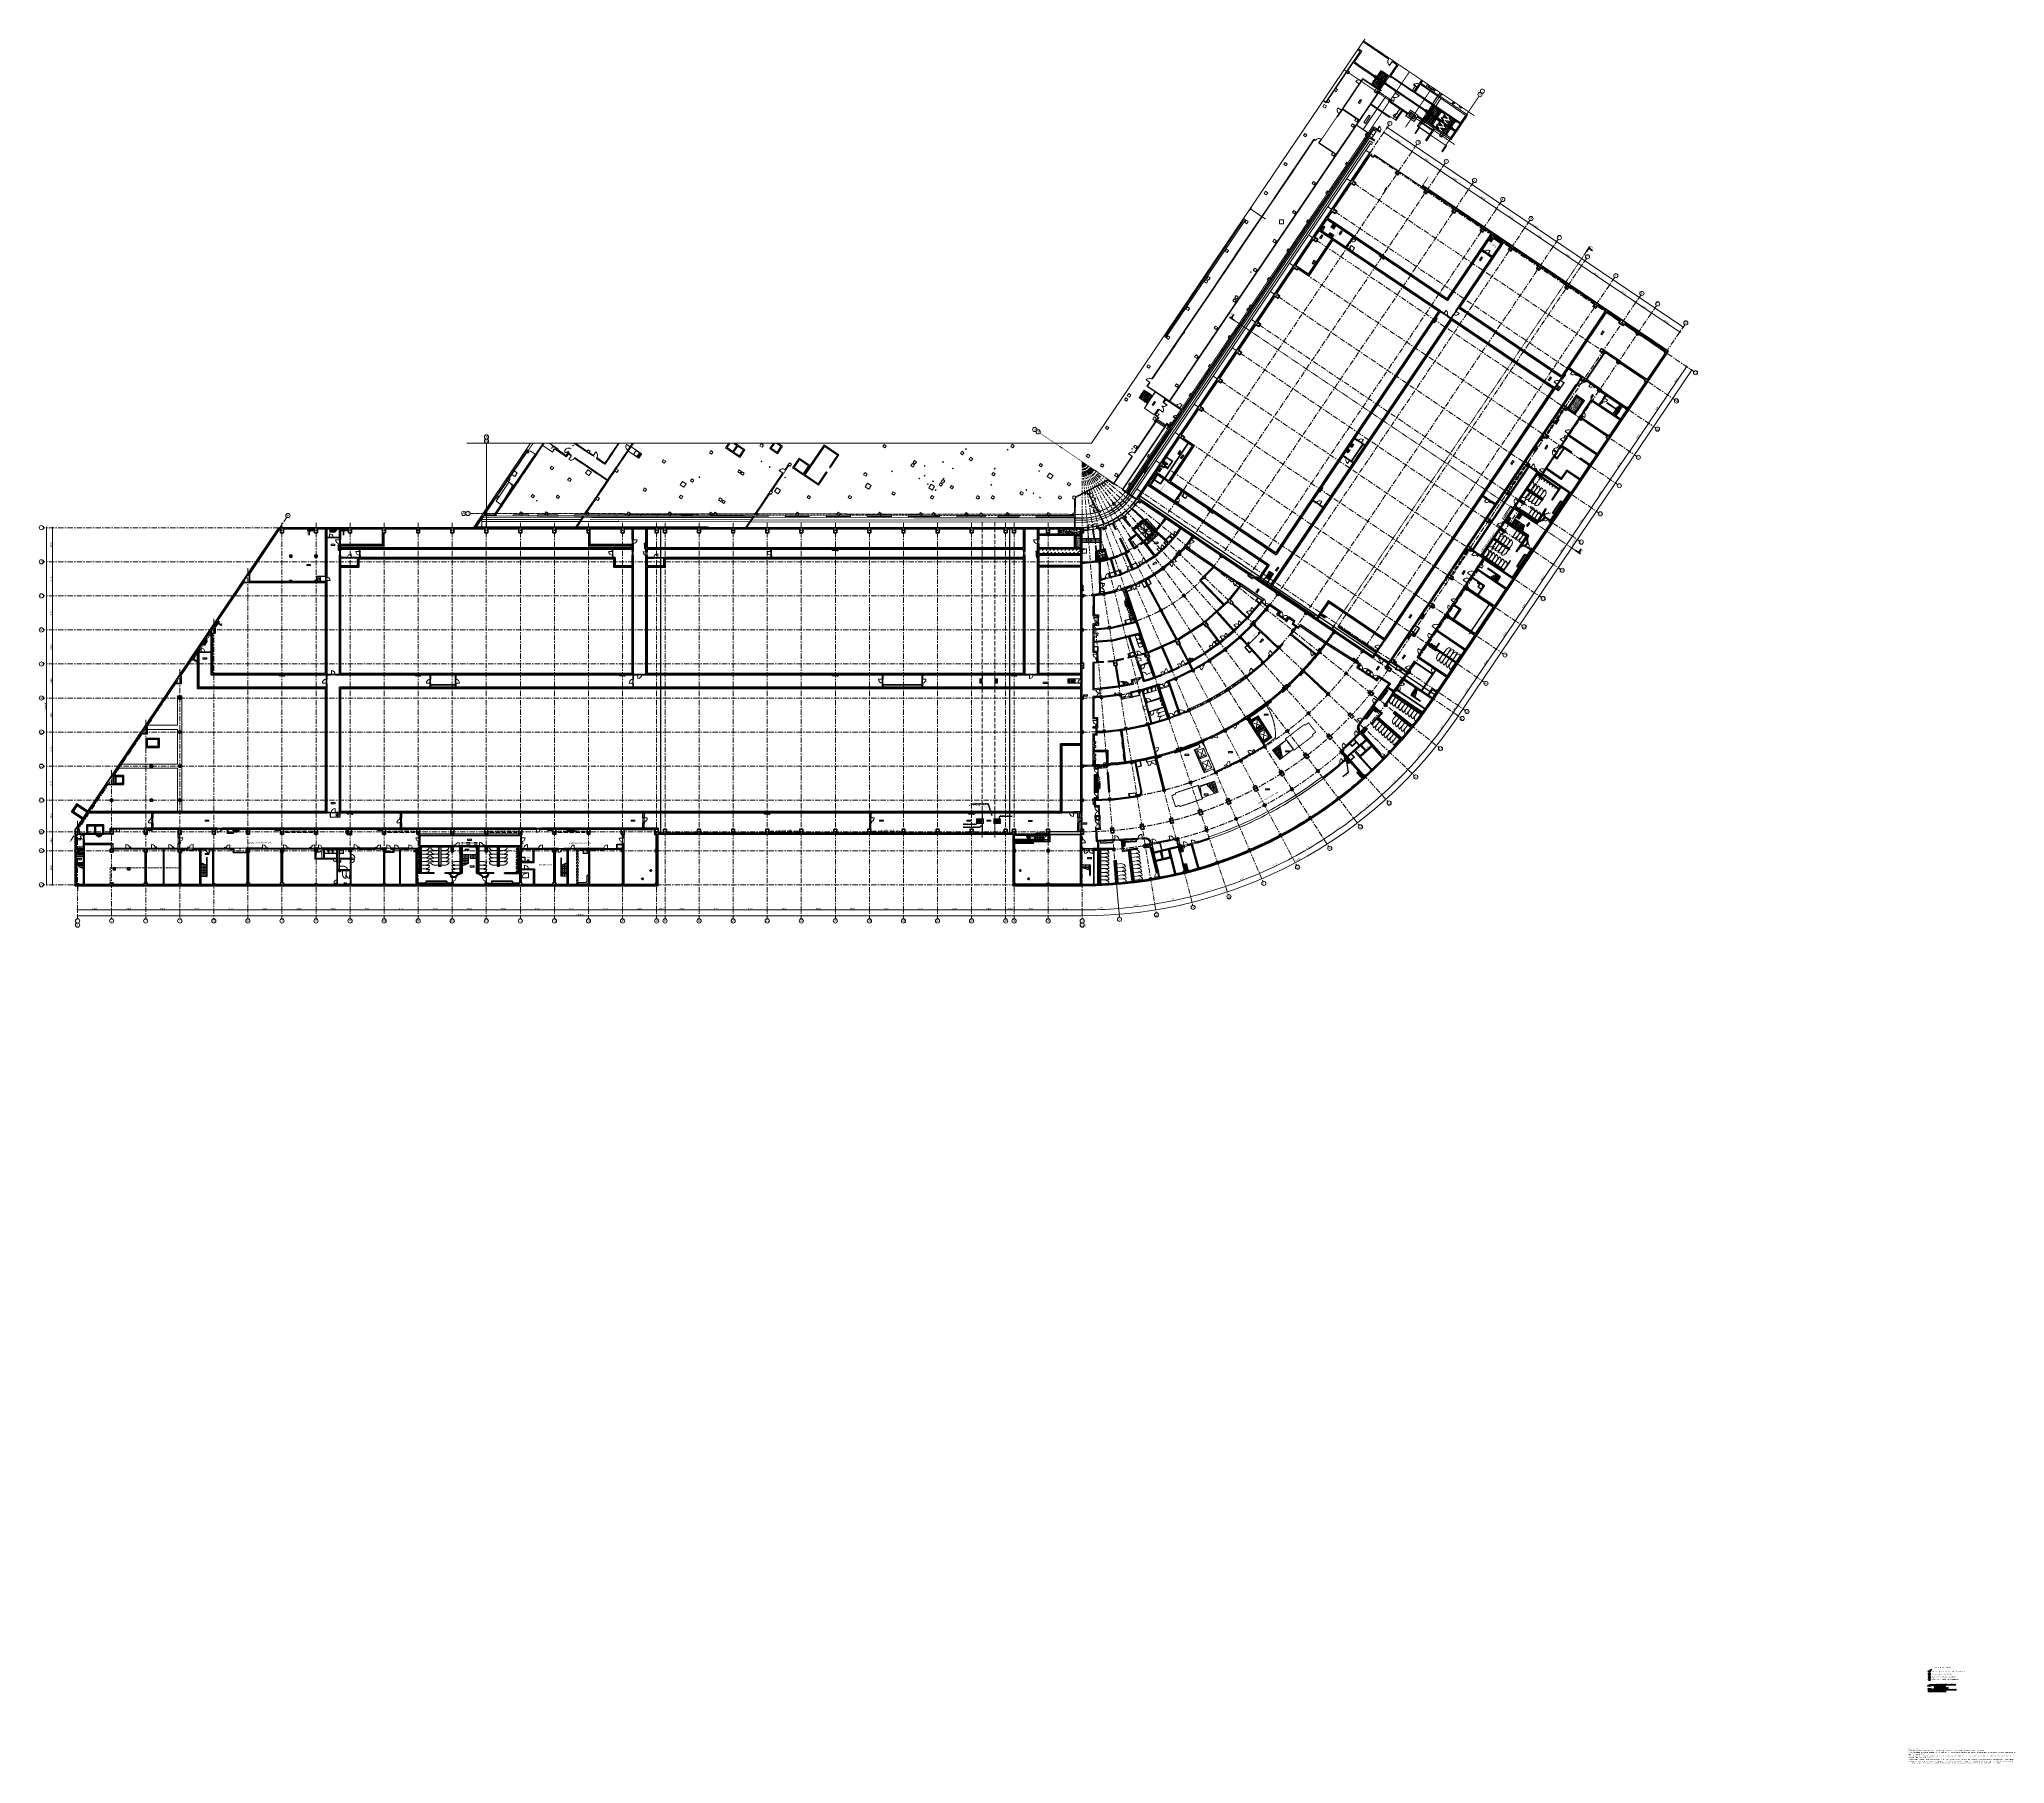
# Model space of a CAD drawing. Header units: millimetres. Extents: x -813692 to 807431, y 0 to 1813163.
# Drawn here: x -246709 to 220664, y 574362 to 984426 of the extents above; entities that cross this region are included whole.
import ezdxf
from ezdxf import colors
from ezdxf.entities.mleader import LeaderData, LeaderLine
from ezdxf.enums import TextEntityAlignment as Align
from ezdxf.math import Vec2, Vec3

# ---------------------------------------------------------------- set-up
doc = ezdxf.new("R2010")
doc.units = ezdxf.units.MM
doc.set_wipeout_variables(frame=1)
for name, pattern in [('__Линия сетки__ш12_5 п3_0 ш3_0 п3_0_', [21.5, 12.5, -3, 3, -3]), ('ACAD_ISO12W100', [21, 12, -3, 0, -3, 0, -3]), ('Dashed', [5.644444, 2.822222, -2.822222]), ('KRST_Пунктир__т0_0 п1_0_', [1, 0, -1]), ('KRST_Штрих__ш0_5 п0_5_', [1.0584, 0.5292, -0.5292]), ('KRST_Штрих__ш3_0 п3_0_', [6, 3, -3]), ('SolidLine', [0]), ('Wipeout_Contour', [1000, 0, -1000]), ('ГОСТ 2.303 4', [7, 5, -2, 0]), ('Линия сетки', [22.225, 12.7, -3.175, 3.175, -3.175]), ('Сверху', [3.96875, 2.38125, -1.5875]), ('фантом2', [1.25, 0.625, -0.125, 0.125, -0.125, 0.125, -0.125]), ('Штрих-Штриховая', [1093.611073, 529.166651, -211.666656, 141.111112, -211.666656])]:
    doc.linetypes.add(name, pattern=pattern)
for name, color, linetype, lineweight in [('00 Линия Тонкая', 7, 'Continuous', 0), ('07_1_TС', 150, 'Continuous', 9), ('0_Авт.', 10, 'Continuous', 5), ('A-ANNO-DIMS', 7, 'Continuous', 9), ('A-GENM', 252, 'Continuous', 9), ('A-WALL', 252, 'Continuous', 9), ('A-WALL-FNSH', 252, 'Continuous', 25), ('A-WALL-PATT', 252, 'Continuous', 25), ('EPLAN110', 5, 'Continuous', 35), ('I-FURN', 252, 'Continuous', 9), ('KR_0.09', 252, 'Continuous', 0), ('KR_0.2', 252, 'Continuous', 20), ('KR_0.35', 252, 'Continuous', 35), ('KR_0.5', 252, 'Continuous', 50), ('KR_punk', 252, 'ГОСТ 2.303 4', 0), ('KR_strih', 252, 'Continuous', 0), ('P-SANR-FIXT', 252, 'Continuous', 9), ('Rev_А-Огражден', 252, 'Continuous', 5), ('S-GRID', 252, 'Continuous', 9), ('АР_блоки200', 252, 'Continuous', 30), ('АР_газобетон 100', 252, 'Continuous', 30), ('АР_ГКЛ', 252, 'Continuous', 0), ('АР_двери', 252, 'Continuous', 0), ('АР_демонт.несущ', 252, 'ГОСТ 2.303 4', 20), ('АР_закладка проемов', 252, 'Continuous', 30), ('АР_кирпич120', 252, 'Continuous', 30), ('АР_кирпич250', 252, 'Continuous', 30), ('АР_кирпич380', 252, 'Continuous', 35), ('АР_кирпичные перегородки 120', 252, 'Continuous', 30), ('АР_лифты', 252, 'Continuous', 25), ('АР_монолит', 252, 'Continuous', 50), ('АР_остекление', 252, 'Continuous', 5), ('АР_Отметка на плане', 252, 'Continuous', 15), ('АР_Площади', 252, 'Continuous', 0), ('АР_Разрезы лестницы', 252, 'Continuous', 0), ('АР_сущ. стены', 252, 'Continuous', 30), ('АР_тонкая линия', 252, 'Continuous', 5), ('АР_Фасад', 152, 'Continuous', 9), ('АР_штриховка кирп120', 252, 'Continuous', 0), ('Внутренние стены_Ном._пера__1', 7, 'Continuous', 40), ('двери', 7, 'Continuous', 9), ('лифты', 252, 'Continuous', 30), ('ОТД1_ст_ГК', 252, 'Continuous', 30), ('Тонкие линии', 7, 'Continuous', 18), ('Тонкий мир', 252, 'Continuous', 9), ('ТХ_Оборудование и мебель', 252, 'Continuous', 5), ('ШТАМП', 252, 'Continuous', 5)]:
    doc.layers.add(name, color=color, linetype=linetype, lineweight=lineweight)
for name, color, linetype in [('3', 7, 'ACAD_ISO12W100'), ('АР_блоки150', 252, 'Continuous'), ('АР_обшивка коробов', 252, 'Continuous'), ('АР_отв_СС', 252, 'Continuous'), ('АР_Перегородки', 252, 'Continuous'), ('Ар_разрез секция В', 252, 'Continuous'), ('АР_Сантехника', 252, 'Continuous'), ('АР_Шкафы СС', 252, 'Continuous'), ('В1', 7, 'Continuous'), ('Внутренние стены', 7, 'Continuous'), ('зоны', 7, 'Continuous'), ('Размеры', 252, 'Continuous'), ('Сантехника и мебель', 7, 'Continuous'), ('Стены Геодезия', 252, 'Continuous')]:
    doc.layers.add(name, color=color, linetype=linetype)
for name, color, linetype, lineweight, true_color in [('DLX_LUM 2', 7, 'Continuous', 40, 0x1b0ff0), ('DLX_LUM 5', 7, 'Continuous', 40, 0xfb3904), ('Линии', 7, 'Continuous', 9, 0x00a600)]:
    doc.layers.add(name, color=color, linetype=linetype, lineweight=lineweight, true_color=true_color)
for name, color, linetype, lineweight, plot in [('АР_Контуры помещений', 252, 'Continuous', 25, False), ('АР_названия помещений', 252, 'Continuous', 5, False), ('замечания', 252, 'Continuous', 50, False)]:
    doc.layers.add(name, color=color, linetype=linetype, lineweight=lineweight, plot=plot)
doc.styles.add('Arial Narrow_1', font='ARIALN.TTF', dxfattribs={"height": 1250})
doc.styles.add('Arial Narrow_6', font='ARIALN.TTF', dxfattribs={"height": 193.245432})
doc.styles.add('Arial Narrow_B', font='ARIALNB.TTF', dxfattribs={"height": 1250})
doc.styles.add('GOST 2.304', font='')
doc.styles.add('GOST-2.304_Type-B_italic', font='')
doc.styles.add('ISOCPEUR', font='isocpeur.ttf')
doc.styles.add('ISOCPEUR_1', font='isocpeur.ttf', dxfattribs={"height": 200})
doc.styles.add('СГЕНЕРИР_СТИЛЬ_1', font='arial.ttf')
doc.styles.add('СГЕНЕРИР_СТИЛЬ_10', font='ARIALN.TTF', dxfattribs={"width": 0.988944})
doc.styles.add('СГЕНЕРИР_СТИЛЬ_3', font='ARIALN.TTF')
doc.styles.add('СГЕНЕРИР_СТИЛЬ_9', font='ARIALN.TTF', dxfattribs={"width": 0.990457})
doc.styles.get('GOST 2.304').set_extended_font_data('GOST Common')
doc.styles.get('GOST-2.304_Type-B_italic').set_extended_font_data('GOST Common', italic=True)
doc.linetypes.add('ограждение1', pattern='A,0.25,-0.1,[133,ltypeshp.shx,S=0.1,R=0,X=-0.1,Y=0],-0.1,1', length=1.45)
doc.linetypes.add('Проводка в лотке', pattern='A,7.5,[130,ltypeshp.shx,S=0.5,R=0,X=0,Y=0],1,[130,ltypeshp.shx,S=1,R=90,X=0,Y=-0.5],1,[130,ltypeshp.shx,S=0.5,R=0,X=0,Y=0],7.5', length=17)
doc.dimstyles.new('М-100', dxfattribs={"dimtxt": 200, "dimasz": 80, "dimexe": 100, "dimexo": 200, "dimgap": 50, "dimtad": 1, "dimdec": 0, "dimzin": 0, "dimdsep": 46, "dimtxsty": 'GOST 2.304', "dimblk": 'ARCHTICK', "dimcen": 90, "dimdle": 100, "dimadec": 0, "dimazin": 0, "dimtfac": 1, "dimtdec": 0, "dimtmove": 1, "dimatfit": 0, "dimfxl": 1, "dimtolj": 1, "dimtzin": 0, "dimarcsym": 0})
doc.dimstyles.new('М-200', dxfattribs={"dimtxt": 400, "dimasz": 160, "dimexe": 200, "dimexo": 400, "dimgap": 50, "dimtad": 1, "dimdec": 0, "dimzin": 0, "dimdsep": 46, "dimtxsty": 'GOST 2.304', "dimblk": 'ARCHTICK', "dimcen": 180, "dimdle": 200, "dimadec": 0, "dimazin": 0, "dimtfac": 1, "dimtdec": 0, "dimtmove": 1, "dimatfit": 0, "dimfxl": 1, "dimtolj": 1, "dimtzin": 0, "dimarcsym": 0})
doc.dimstyles.new('СГЕНЕРИР_СТИЛЬ__21', dxfattribs={"dimtxt": 200, "dimasz": 183.574879, "dimexe": 0.18, "dimexo": 40, "dimgap": 0, "dimtad": 1, "dimtih": 1, "dimtoh": 1, "dimdec": 0, "dimzin": 0, "dimdsep": 46, "dimtxsty": 'СГЕНЕРИР_СТИЛЬ_1', "dimblk": 'ARROWHEAD_5', "dimblk1": 'ARROWHEAD_5', "dimblk2": 'ARROWHEAD_5', "dimcen": 0.09, "dimclrd": 7, "dimclre": 7, "dimclrt": 7, "dimazin": 0, "dimtfac": 1, "dimtdec": 4, "dimtmove": 0, "dimatfit": 3, "dimfxl": 1, "dimtolj": 1, "dimtzin": 0, "dimarcsym": 0})
doc.dimstyles.new('СГЕНЕРИР_СТИЛЬ__5', dxfattribs={"dimtxt": 200, "dimasz": 183.574879, "dimexe": 0.18, "dimexo": 0.0625, "dimgap": 0, "dimtad": 1, "dimdec": 0, "dimzin": 0, "dimdsep": 46, "dimtxsty": 'СГЕНЕРИР_СТИЛЬ_3', "dimblk": 'ARROWHEAD_5', "dimblk1": 'ARROWHEAD_5', "dimblk2": 'ARROWHEAD_5', "dimcen": 0.09, "dimclrd": 7, "dimclre": 7, "dimclrt": 7, "dimazin": 0, "dimtfac": 1, "dimtdec": 4, "dimtmove": 2, "dimatfit": 3, "dimfxl": 1, "dimtolj": 1, "dimtzin": 0, "dimarcsym": 0})
pattern_1 = [(37.5, (-1241.95, 1181845.07), (-6.299336, 192.68238), [0, -152, 0, -170, 0, -162.5]), (7.5, (-1241.95, 1181845.07), (176.97767, 282.2146), [0, -82, 0, -137, 0, -52.5]), (327.5, (-1364.95, 1181845.07), (311.41419, 0.565905), [0, -50, 0, -180, 0, -235]), (317.5, (-1364.95, 1181845.07), (300.61266, 87.76756), [0, -25, 0, -118, 0, -135])]
pattern_2 = [(45, (-1241.95, 1181845.07), (-88.388348, 88.388348), [])]
pattern_3 = [(45, (-1241.95, 1181845.07), (-265.16504, 265.16504), []), (45, (-1065.17, 1181845.07), (-265.16504, 265.16504), [])]
pattern_4 = [(45, (-423586.43, -213449), (-89.802561, 89.802561), [])]
pattern_5 = [(101, (-1241.95, 1181845.07), (-368.1102, -71.55337), []), (101, (-1143.1, 1181991.62), (-368.1102, -71.55337), [])]
pattern_6 = [(45, (-1241.95, 1181845.07), (-70.710678, 70.710678), []), (135, (-1241.95, 1181845.07), (-70.710678, -70.710678), [])]
pattern_7 = [(87, (-1241.95, 1181845.07), (-374.48608, 19.626), []), (87, (-1110.58, 1181963.35), (-374.48608, 19.626), [])]
pattern_8 = [(45, (-2041.95, 1181845.07), (-265.16504, 265.16504), []), (45, (-1865.17, 1181845.07), (-265.16504, 265.16504), [])]
pattern_9 = [(45, (-1241.95, 1181845.04), (-265.16504, 265.16504), []), (45, (-1065.17, 1181845.04), (-265.16504, 265.16504), [])]
pattern_10 = [(101, (-1241.95, 1181845.07), (-122.7034, -23.851124), [])]
pattern_11 = [(75, (-1241.95, 1181845.07), (-362.2222, 97.05714), []), (75, (-1088.85, 1181933.45), (-362.2222, 97.05714), [])]
pattern_12 = [(75, (-1275.88, 1181915.7), (-362.2222, 97.05714), []), (75, (-1122.8, 1182004.1), (-362.2222, 97.05714), [])]

# ---------------------------------------------------------------- blocks, each defined once
blk = doc.blocks.new('A$C85fa3c5e')
at = {"layer": '0_Авт.', "color": 6, "lineweight": 25, "ltscale": 100}
for points in [[(-3, 0), (3, 0)], [(-1, 2.8), (-1, -2.8)], [(-1, 0), (0.8, 1), (0.8, 0)], [(-1, 0), (0.8, -1), (0.8, 0)], [(5.4, 6.5), (2.6, 3.7), (3.1, 5.1)], [(5.4, 6.5), (2.6, 3.7), (4, 4.2)], [(6.7, 5.4), (3.8, 2.6), (4.4, 4)], [(6.7, 5.4), (3.8, 2.6), (5.2, 3.2)]]:
    blk.add_lwpolyline(points, dxfattribs=at)
blk.add_circle((0, 0), 3, dxfattribs=at)
blk = doc.blocks.new('*U287')
h = blk.add_hatch(color=0)
h.dxf.hatch_style = 1
h.paths.add_polyline_path([(-150, -300), (150, -300), (150, 300)])
at = {"color": 0}
blk.add_line((-150, -300), (150, 300), dxfattribs=at)
blk.add_lwpolyline([(-150, -300), (-150, 300), (150, 300), (150, -300)], close=True, dxfattribs=at)
blk = doc.blocks.new('A$Cab2378fa')
at = {"lineweight": 25}
h = blk.add_hatch(color=256, dxfattribs=at)
h.paths.add_polyline_path([(162, -157, 0.4423382), (148, 178), (0, 0)])
h.paths.add_polyline_path([(-142, -170), (0, 0), (-163, 158, 0.4300962)])
at = {"lineweight": 25, "true_color": 0xfff5f5}
h = blk.add_hatch(color=7, dxfattribs=at)
h.dxf.hatch_style = 1
h.paths.add_polyline_path([(0, 0), (-142, -170, 0.1749232), (3, -222, 0.1978084), (162, -157)])
h.paths.add_polyline_path([(-163, 158), (0, 0), (148, 178, 0.1753976), (3, 230, 0.2090141)])
blk.add_circle((3, 4), 226)
blk = doc.blocks.new('A$C242075db')
at = {"layer": 'EPLAN110'}
for points in [[(-14.5, -1.1), (-14.5, 0.5), (1, 0.5)], [(-17.1, -1.9), (-17.1, -1.1), (-10.4, -1.1), (-10.4, -1.9)], [(-16.4, -6.7), (-16.4, -7.5), (-14.8, -7.5), (-14.8, -6.7)], [(-15.6, -7.5), (-15.6, -12.8), (-0.2, -12.8)], [(-14.3, -6.7), (-14.3, -7.5), (-12.7, -7.5), (-12.7, -6.7)], [(-13.5, -7.5), (-13.5, -9.5), (-0.3, -9.5)], [(-12.5, -1.1), (-12.5, 0), (-4.1, 0), (-4.1, -2.8), (-0.2, -2.8)], [(-12, -6.7), (-12, -7.5), (-10.5, -7.5), (-10.5, -6.7)], [(-11.3, -7.5), (-11.3, -8.5), (-4.1, -8.5), (-4.1, -6.1), (-0.3, -6.1)]]:
    blk.add_lwpolyline(points, dxfattribs=at)
at = {"ltscale": 20, "style": 'ISOCPEUR'}
for s, p in [('"9A"', (-10.8, -2.7)), ('5.2.0', (-10.8, -5.1))]:
    blk.add_text(s, height=2, dxfattribs=at).set_placement(p, align=Align.MIDDLE_RIGHT)
at = {"layer": 'EPLAN110', "color": 5, "insert": (0, 3.3), "char_height": 2, "width": 83.593, "attachment_point": 1, "style": 'ISOCPEUR'}
blk.add_mtext('{\\LТип устройства (см. лист 2)\\PОснащен БАП\\PАдрес устройства\\PПорядковый номер в группе\\PНомер группы}', dxfattribs=at)
blk = doc.blocks.new('КР_подвал')
at = {"layer": 'KR_0.09', "linetype": 'Continuous', "ltscale": 50}
h = blk.add_hatch(dxfattribs=at)
h.set_pattern_fill('BOUNDHATCH', color=256, scale=50, style=0, pattern_type=2)
h.set_pattern_definition([(45, (-423483.53, -213439.3), (-112.2532, 112.2532), [])])
h.paths.add_polyline_path([(240220, 84126), (240166, 84724), (240166, 84724), (239967, 84706), (240021, 84108)], flags=0)
h = blk.add_hatch(dxfattribs=at)
h.set_pattern_fill('BOUNDHATCH', color=256, scale=50, style=0, pattern_type=2)
h.set_pattern_definition([(45, (-423690.28, -213472.58), (-112.2532, 112.2532), [])])
h.paths.add_polyline_path([(242186, 84441), (242051, 85025), (242051, 85025), (242246, 85070), (242381, 84486)], flags=0)
at = {"layer": 'KR_0.09', "linetype": 'Continuous', "ltscale": 200}
h = blk.add_hatch(dxfattribs=at)
h.set_pattern_fill('BOUNDHATCH', color=256, scale=200, style=0, pattern_type=2)
h.set_pattern_definition([(45, (-423586.4, -213449), (-449.0128, 449.0128), [])])
h.paths.add_polyline_path([(228300, 78450), (228300, 79600), (238300, 79600), (238300, 78450), (228300, 78450), (228300, 78450), (228300, 79250), (237500, 79250), (237500, 78800), (229100, 78800), (229100, 78450)], flags=0)
at = {"layer": 'KR_0.09', "linetype": 'Continuous', "ltscale": 40}
h = blk.add_hatch(dxfattribs=at)
h.set_pattern_fill('BOUNDHATCH', color=256, scale=40, style=0, pattern_type=2)
h.set_pattern_definition(pattern_4)
h.paths.add_polyline_path([(239154, 76210), (239150, 76410), (239150, 76410), (238990, 76407), (238994, 76207)], flags=0)
h = blk.add_hatch(dxfattribs=at)
h.set_pattern_fill('BOUNDHATCH', color=256, scale=40, style=0, pattern_type=2)
h.set_pattern_definition(pattern_4)
h.paths.add_polyline_path([(241919, 76428), (241891, 76626), (241891, 76626), (242050, 76648), (242077, 76450)], flags=0)
h = blk.add_hatch(dxfattribs=at)
h.set_pattern_fill('BOUNDHATCH', color=256, scale=40, style=0, pattern_type=2)
h.set_pattern_definition([(45, (-414955.49, -207575.95), (-89.802561, 89.802561), [])])
h.paths.add_polyline_path([(260627, 77197), (260419, 77414), (260535, 77524), (260730, 77295)])
h = blk.add_hatch(dxfattribs=at)
h.set_pattern_fill('BOUNDHATCH', color=256, scale=40, style=0, pattern_type=2)
h.set_pattern_definition([(45, (-423560.95, -213438.76), (-89.802561, 89.802561), [])])
h.paths.add_polyline_path([(250571, 70716), (250459, 70993), (250459, 70993), (250311, 70934), (250423, 70656)], flags=0)
h = blk.add_hatch(dxfattribs=at)
h.set_pattern_fill('BOUNDHATCH', color=256, scale=40, style=0, pattern_type=2)
h.set_pattern_definition([(45, (-423419.49, -213371.7), (-89.802561, 89.802561), [])])
h.paths.add_polyline_path([(252150, 71402), (252024, 71675), (252024, 71675), (252169, 71742), (252295, 71469)], flags=0)
h = blk.add_hatch(dxfattribs=at)
h.set_pattern_fill('BOUNDHATCH', color=256, scale=40, style=0, pattern_type=2)
h.set_pattern_definition(pattern_4)
h.paths.add_polyline_path([(287994, 47338), (287789, 47557), (287789, 47557), (287672, 47448), (287877, 47228)], flags=0)
h = blk.add_hatch(dxfattribs=at)
h.set_pattern_fill('BOUNDHATCH', color=256, scale=40, style=0, pattern_type=2)
h.set_pattern_definition(pattern_4)
h.paths.add_polyline_path([(290400, 49688), (290185, 49898), (290185, 49898), (290297, 50012), (290512, 49803)], flags=0)
h = blk.add_hatch(dxfattribs=at)
h.set_pattern_fill('BOUNDHATCH', color=256, scale=40, style=0, pattern_type=2)
h.set_pattern_definition(pattern_4)
h.paths.add_polyline_path([(283530, 43503), (283339, 43733), (283339, 43733), (283216, 43631), (283407, 43401)], flags=0)
h = blk.add_hatch(dxfattribs=at)
h.set_pattern_fill('BOUNDHATCH', color=256, scale=40, style=0, pattern_type=2)
h.set_pattern_definition(pattern_4)
h.paths.add_polyline_path([(286109, 45641), (285918, 45871), (285918, 45871), (286041, 45973), (286232, 45743)], flags=0)
h = blk.add_hatch(dxfattribs=at)
h.set_pattern_fill('BOUNDHATCH', color=256, scale=40, style=0, pattern_type=2)
h.set_pattern_definition(pattern_4)
h.paths.add_polyline_path([(276625, 38667), (276474, 38925), (276474, 38925), (276612, 39006), (276763, 38748)], flags=0)
h = blk.add_hatch(dxfattribs=at)
h.set_pattern_fill('BOUNDHATCH', color=256, scale=40, style=0, pattern_type=2)
h.set_pattern_definition(pattern_4)
h.paths.add_polyline_path([(268469, 34332), (268339, 34601), (268339, 34601), (268195, 34532), (268325, 34262)], flags=0)
h = blk.add_hatch(dxfattribs=at)
h.set_pattern_fill('BOUNDHATCH', color=256, scale=40, style=0, pattern_type=2)
h.set_pattern_definition(pattern_4)
h.paths.add_polyline_path([(271489, 35782), (271359, 36052), (271359, 36052), (271503, 36121), (271633, 35851)], flags=0)
h = blk.add_hatch(dxfattribs=at)
h.set_pattern_fill('BOUNDHATCH', color=256, scale=40, style=0, pattern_type=2)
h.set_pattern_definition(pattern_4)
h.paths.add_polyline_path([(273733, 36975), (273582, 37233), (273582, 37233), (273444, 37153), (273595, 36895)], flags=0)
h = blk.add_hatch(dxfattribs=at)
h.set_pattern_fill('BOUNDHATCH', color=256, scale=40, style=0, pattern_type=2)
h.set_pattern_definition(pattern_4)
h.paths.add_polyline_path([(257384, 30368), (257300, 30655), (257300, 30655), (257146, 30610), (257230, 30323)], flags=0)
h = blk.add_hatch(dxfattribs=at)
h.set_pattern_fill('BOUNDHATCH', color=256, scale=40, style=0, pattern_type=2)
h.set_pattern_definition(pattern_4)
h.paths.add_polyline_path([(260599, 31309), (260515, 31596), (260515, 31596), (260668, 31641), (260752, 31354)], flags=0)
at = {"layer": 'KR_0.35', "ltscale": 200}
h = blk.add_hatch(color=256, dxfattribs=at)
h.dxf.hatch_style = 1
edge = h.paths.add_edge_path()
edge.add_line((118707, 7946), (118707, 7957))
edge.add_line((118707, 7957), (118639, 7957))
edge.add_arc((118639, 7973), 16, 180, 270, ccw=False)
edge.add_line((118623, 7973), (118623, 8163))
edge.add_arc((118639, 8163), 16, 90, 180, ccw=False)
edge.add_line((118639, 8179), (118707, 8179))
edge.add_line((118707, 8179), (118707, 8190))
edge.add_line((118707, 8190), (118532, 8190))
edge.add_line((118532, 8190), (118532, 8179))
edge.add_line((118532, 8179), (118600, 8179))
edge.add_arc((118600, 8163), 16, 0, 90, ccw=False)
edge.add_line((118616, 8163), (118616, 7973))
edge.add_arc((118600, 7973), 16, -90, 0, ccw=False)
edge.add_line((118600, 7957), (118532, 7957))
edge.add_line((118532, 7957), (118532, 7946))
edge.add_line((118532, 7946), (118707, 7946))
h = blk.add_hatch(color=256, dxfattribs=at)
h.dxf.hatch_style = 1
edge = h.paths.add_edge_path()
edge.add_line((118707, 54), (118707, 43))
edge.add_line((118707, 43), (118639, 43))
edge.add_arc((118639, 27), 16, 90, 180)
edge.add_line((118623, 27), (118623, -163))
edge.add_arc((118639, -163), 16, 180, 270)
edge.add_line((118639, -179), (118707, -179))
edge.add_line((118707, -179), (118707, -190))
edge.add_line((118707, -190), (118532, -190))
edge.add_line((118532, -190), (118532, -179))
edge.add_line((118532, -179), (118600, -179))
edge.add_arc((118600, -163), 16, 270, 360)
edge.add_line((118616, -163), (118616, 27))
edge.add_arc((118600, 27), 16, 360, 450)
edge.add_line((118600, 43), (118532, 43))
edge.add_line((118532, 43), (118532, 54))
edge.add_line((118532, 54), (118707, 54))
at = {"layer": 'KR_0.5', "ltscale": 200}
h = blk.add_hatch(color=256, dxfattribs=at)
h.dxf.hatch_style = 1
edge = h.paths.add_edge_path()
edge.add_line((238764, 76413), (239136, 76418))
edge.add_arc((239136, 76418), 0.123, 270.72237, 360.72237)
edge.add_line((239136, 76418), (239135, 76525))
edge.add_line((239135, 76525), (239149, 76525))
edge.add_line((239149, 76525), (239150, 76410))
edge.add_line((239150, 76410), (238750, 76405))
edge.add_line((238750, 76405), (238749, 76520))
edge.add_line((238749, 76520), (238762, 76520))
edge.add_line((238762, 76520), (238763, 76413))
edge.add_arc((238764, 76413), 0.123, 180.72237, 270.72237)
h = blk.add_hatch(color=256, dxfattribs=at)
h.dxf.hatch_style = 1
edge = h.paths.add_edge_path()
edge.add_line((238768, 76197), (239141, 76202))
edge.add_arc((239141, 76202), 0.123, 0.72483, 90.72483, ccw=False)
edge.add_line((239141, 76202), (239142, 76095))
edge.add_line((239142, 76095), (239156, 76095))
edge.add_line((239156, 76095), (239154, 76210))
edge.add_line((239154, 76210), (238754, 76205))
edge.add_line((238754, 76205), (238756, 76090))
edge.add_line((238756, 76090), (238769, 76090))
edge.add_line((238769, 76090), (238768, 76197))
edge.add_arc((238768, 76197), 0.123, 90.72483, 180.72483, ccw=False)
h = blk.add_hatch(color=256, dxfattribs=at)
h.dxf.hatch_style = 1
edge = h.paths.add_edge_path()
edge.add_line((241904, 76636), (242273, 76690))
edge.add_arc((242273, 76690), 0.123, 278.29363, 368.29363)
edge.add_line((242273, 76690), (242257, 76796))
edge.add_line((242257, 76796), (242271, 76798))
edge.add_line((242271, 76798), (242287, 76684))
edge.add_line((242287, 76684), (241891, 76626))
edge.add_line((241891, 76626), (241875, 76740))
edge.add_line((241875, 76740), (241888, 76742))
edge.add_line((241888, 76742), (241904, 76636))
edge.add_arc((241904, 76636), 0.123, 188.29363, 278.29363)
h = blk.add_hatch(color=256, dxfattribs=at)
h.dxf.hatch_style = 1
edge = h.paths.add_edge_path()
edge.add_line((241937, 76423), (242305, 76477))
edge.add_arc((242305, 76476), 0.123, 8.29609, 98.29609, ccw=False)
edge.add_line((242306, 76476), (242321, 76371))
edge.add_line((242321, 76371), (242334, 76373))
edge.add_line((242334, 76373), (242318, 76486))
edge.add_line((242318, 76486), (241922, 76429))
edge.add_line((241922, 76429), (241939, 76315))
edge.add_line((241939, 76315), (241952, 76317))
edge.add_line((241952, 76317), (241937, 76423))
edge.add_arc((241937, 76423), 0.123, 98.29609, 188.29609, ccw=False)
h = blk.add_hatch(color=256, dxfattribs=at)
h.dxf.hatch_style = 1
edge = h.paths.add_edge_path()
edge.add_line((283029, 43503), (283323, 43732))
edge.add_arc((283323, 43732), 0.123, 307.9264, 397.9264)
edge.add_line((283323, 43732), (283257, 43816))
edge.add_line((283257, 43816), (283268, 43825))
edge.add_line((283268, 43825), (283338, 43734))
edge.add_line((283338, 43734), (283023, 43488))
edge.add_line((283023, 43488), (282952, 43579))
edge.add_line((282952, 43579), (282963, 43587))
edge.add_line((282963, 43587), (283028, 43503))
edge.add_arc((283029, 43503), 0.123, 217.9264, 307.9264)
h = blk.add_hatch(color=256, dxfattribs=at)
h.dxf.hatch_style = 1
edge = h.paths.add_edge_path()
edge.add_line((283231, 43258), (283524, 43488))
edge.add_arc((283524, 43488), 0.123, 38.18878, 128.18878, ccw=False)
edge.add_line((283524, 43488), (283590, 43404))
edge.add_line((283590, 43404), (283601, 43413))
edge.add_line((283601, 43413), (283530, 43503))
edge.add_line((283530, 43503), (283215, 43256))
edge.add_line((283215, 43256), (283286, 43165))
edge.add_line((283286, 43165), (283297, 43174))
edge.add_line((283297, 43174), (283231, 43258))
edge.add_arc((283231, 43258), 0.123, 128.18878, 218.18878, ccw=False)
h = blk.add_hatch(color=256, dxfattribs=at)
h.dxf.hatch_style = 1
edge = h.paths.add_edge_path()
edge.add_line((286202, 46133), (285923, 45887))
edge.add_arc((285922, 45887), 0.123, -138.62197, -48.62197, ccw=False)
edge.add_line((285922, 45887), (285852, 45967))
edge.add_line((285852, 45967), (285842, 45958))
edge.add_line((285842, 45958), (285918, 45872))
edge.add_line((285918, 45872), (286218, 46136))
edge.add_line((286218, 46136), (286142, 46222))
edge.add_line((286142, 46222), (286132, 46214))
edge.add_line((286132, 46214), (286202, 46133))
edge.add_arc((286202, 46133), 0.123, -48.62197, 41.37803, ccw=False)
h = blk.add_hatch(color=256, dxfattribs=at)
h.dxf.hatch_style = 1
edge = h.paths.add_edge_path()
edge.add_line((286405, 45889), (286125, 45644))
edge.add_arc((286125, 45644), 0.123, 131.11565, 221.11565)
edge.add_line((286125, 45644), (286195, 45563))
edge.add_line((286195, 45563), (286185, 45554))
edge.add_line((286185, 45554), (286109, 45641))
edge.add_line((286109, 45641), (286410, 45904))
edge.add_line((286410, 45904), (286486, 45817))
edge.add_line((286486, 45817), (286476, 45808))
edge.add_line((286476, 45808), (286406, 45889))
edge.add_arc((286405, 45889), 0.123, 41.11565, 131.11565)
h = blk.add_hatch(color=256, dxfattribs=at)
h.dxf.hatch_style = 1
edge = h.paths.add_edge_path()
edge.add_line((276797, 39138), (276481, 38940))
edge.add_arc((276481, 38940), 0.123, -147.94128, -57.94128, ccw=False)
edge.add_line((276480, 38940), (276424, 39031))
edge.add_line((276424, 39031), (276412, 39024))
edge.add_line((276412, 39024), (276473, 38926))
edge.add_line((276473, 38926), (276812, 39138))
edge.add_line((276812, 39138), (276751, 39236))
edge.add_line((276751, 39236), (276740, 39229))
edge.add_line((276740, 39229), (276797, 39138))
edge.add_arc((276796, 39138), 0.123, -57.94128, 32.05872, ccw=False)
h = blk.add_hatch(color=256, dxfattribs=at)
h.dxf.hatch_style = 1
edge = h.paths.add_edge_path()
edge.add_line((276957, 38864), (276641, 38668))
edge.add_arc((276641, 38667), 0.123, 121.79634, 211.79634)
edge.add_line((276641, 38667), (276697, 38577))
edge.add_line((276697, 38577), (276685, 38569))
edge.add_line((276685, 38569), (276625, 38667))
edge.add_line((276625, 38667), (276965, 38878))
edge.add_line((276965, 38878), (277025, 38780))
edge.add_line((277025, 38780), (277014, 38773))
edge.add_line((277014, 38773), (276958, 38864))
edge.add_arc((276957, 38864), 0.123, 31.79634, 121.79634)
h = blk.add_hatch(color=256, dxfattribs=at)
h.dxf.hatch_style = 1
edge = h.paths.add_edge_path()
edge.add_line((267982, 34453), (268323, 34604))
edge.add_arc((268323, 34604), 0.123, 293.92875, 383.92875)
edge.add_line((268323, 34604), (268280, 34702))
edge.add_line((268280, 34702), (268292, 34707))
edge.add_line((268292, 34707), (268339, 34602))
edge.add_line((268339, 34602), (267973, 34440))
edge.add_line((267973, 34440), (267927, 34545))
edge.add_line((267927, 34545), (267939, 34550))
edge.add_line((267939, 34550), (267982, 34453))
edge.add_arc((267982, 34453), 0.123, 203.92875, 293.92875)
h = blk.add_hatch(color=256, dxfattribs=at)
h.dxf.hatch_style = 1
edge = h.paths.add_edge_path()
edge.add_line((268120, 34166), (268460, 34319))
edge.add_arc((268460, 34319), 0.123, 24.19113, 114.19113, ccw=False)
edge.add_line((268460, 34319), (268504, 34221))
edge.add_line((268504, 34221), (268516, 34227))
edge.add_line((268516, 34227), (268469, 34332))
edge.add_line((268469, 34332), (268104, 34168))
edge.add_line((268104, 34168), (268151, 34063))
edge.add_line((268151, 34063), (268163, 34068))
edge.add_line((268163, 34068), (268120, 34166))
edge.add_arc((268120, 34166), 0.123, 114.19113, 204.19113, ccw=False)
h = blk.add_hatch(color=256, dxfattribs=at)
h.dxf.hatch_style = 1
edge = h.paths.add_edge_path()
edge.add_line((271698, 36237), (271367, 36066))
edge.add_arc((271367, 36066), 0.123, -152.61962, -62.61962, ccw=False)
edge.add_line((271367, 36066), (271318, 36161))
edge.add_line((271318, 36161), (271306, 36155))
edge.add_line((271306, 36155), (271359, 36053))
edge.add_line((271359, 36053), (271714, 36236))
edge.add_line((271714, 36236), (271661, 36339))
edge.add_line((271661, 36339), (271649, 36332))
edge.add_line((271649, 36332), (271698, 36237))
edge.add_arc((271698, 36237), 0.123, -62.61962, 27.38038, ccw=False)
h = blk.add_hatch(color=256, dxfattribs=at)
h.dxf.hatch_style = 1
edge = h.paths.add_edge_path()
edge.add_line((271836, 35951), (271504, 35781))
edge.add_arc((271504, 35781), 0.123, 117.11801, 207.11801)
edge.add_line((271504, 35781), (271553, 35686))
edge.add_line((271553, 35686), (271541, 35680))
edge.add_line((271541, 35680), (271489, 35782))
edge.add_line((271489, 35782), (271845, 35964))
edge.add_line((271845, 35964), (271897, 35862))
edge.add_line((271897, 35862), (271885, 35856))
edge.add_line((271885, 35856), (271836, 35951))
edge.add_arc((271836, 35951), 0.123, 27.11801, 117.11801)
h = blk.add_hatch(color=256, dxfattribs=at)
h.dxf.hatch_style = 1
edge = h.paths.add_edge_path()
edge.add_line((273239, 37056), (273566, 37235))
edge.add_arc((273566, 37235), 0.123, 298.60709, 388.60709)
edge.add_line((273566, 37235), (273515, 37329))
edge.add_line((273515, 37329), (273527, 37335))
edge.add_line((273527, 37335), (273582, 37234))
edge.add_line((273582, 37234), (273231, 37043))
edge.add_line((273231, 37043), (273176, 37144))
edge.add_line((273176, 37144), (273188, 37150))
edge.add_line((273188, 37150), (273239, 37056))
edge.add_arc((273239, 37056), 0.123, 208.60709, 298.60709)
h = blk.add_hatch(color=256, dxfattribs=at)
h.dxf.hatch_style = 1
edge = h.paths.add_edge_path()
edge.add_line((273399, 36782), (273725, 36962))
edge.add_arc((273725, 36962), 0.123, 28.86946, 118.86946, ccw=False)
edge.add_line((273726, 36962), (273777, 36868))
edge.add_line((273777, 36868), (273789, 36875))
edge.add_line((273789, 36875), (273733, 36975))
edge.add_line((273733, 36975), (273383, 36782))
edge.add_line((273383, 36782), (273439, 36682))
edge.add_line((273439, 36682), (273450, 36688))
edge.add_line((273450, 36688), (273399, 36782))
edge.add_arc((273399, 36782), 0.123, 118.86946, 208.86946, ccw=False)
h = blk.add_hatch(color=256, dxfattribs=at)
h.dxf.hatch_style = 1
edge = h.paths.add_edge_path()
edge.add_line((256923, 30566), (257284, 30660))
edge.add_arc((257284, 30660), 0.123, 284.59691, 374.59691)
edge.add_line((257284, 30660), (257257, 30764))
edge.add_line((257257, 30764), (257270, 30767))
edge.add_line((257270, 30767), (257299, 30656))
edge.add_line((257299, 30656), (256912, 30555))
edge.add_line((256912, 30555), (256883, 30666))
edge.add_line((256883, 30666), (256896, 30670))
edge.add_line((256896, 30670), (256923, 30566))
edge.add_arc((256923, 30566), 0.123, 194.59691, 284.59691)
h = blk.add_hatch(color=256, dxfattribs=at)
h.dxf.hatch_style = 1
edge = h.paths.add_edge_path()
edge.add_line((257012, 30261), (257373, 30357))
edge.add_arc((257373, 30356), 0.123, 14.85929, 104.85929, ccw=False)
edge.add_line((257373, 30356), (257400, 30253))
edge.add_line((257400, 30253), (257413, 30257))
edge.add_line((257413, 30257), (257384, 30368))
edge.add_line((257384, 30368), (256997, 30265))
edge.add_line((256997, 30265), (257027, 30154))
edge.add_line((257027, 30154), (257040, 30157))
edge.add_line((257040, 30157), (257012, 30261))
edge.add_arc((257012, 30261), 0.123, 104.85929, 194.85929, ccw=False)
h = blk.add_hatch(color=256, dxfattribs=at)
h.dxf.hatch_style = 1
edge = h.paths.add_edge_path()
edge.add_line((260879, 31724), (260525, 31609))
edge.add_arc((260525, 31609), 0.123, -161.95146, -71.95146, ccw=False)
edge.add_line((260525, 31609), (260492, 31711))
edge.add_line((260492, 31711), (260479, 31707))
edge.add_line((260479, 31707), (260514, 31597))
edge.add_line((260514, 31597), (260895, 31721))
edge.add_line((260895, 31721), (260859, 31830))
edge.add_line((260859, 31830), (260846, 31826))
edge.add_line((260846, 31826), (260879, 31725))
edge.add_arc((260879, 31725), 0.123, -71.95146, 18.04854, ccw=False)
h = blk.add_hatch(color=256, dxfattribs=at)
h.dxf.hatch_style = 1
edge = h.paths.add_edge_path()
edge.add_line((260969, 31420), (260614, 31306))
edge.add_arc((260614, 31306), 0.123, 107.78617, 197.78617)
edge.add_line((260614, 31306), (260647, 31204))
edge.add_line((260647, 31204), (260634, 31200))
edge.add_line((260634, 31200), (260599, 31309))
edge.add_line((260599, 31309), (260980, 31431))
edge.add_line((260980, 31431), (261015, 31322))
edge.add_line((261015, 31322), (261002, 31318))
edge.add_line((261002, 31318), (260969, 31420))
edge.add_arc((260969, 31420), 0.123, 17.78617, 107.78617)
at = {"layer": 'KR_strih', "ltscale": 200}
h = blk.add_hatch(dxfattribs=at)
h.set_pattern_fill('AR-CONC', color=256, scale=5)
h.set_pattern_definition([(50, (-423586.4, -213449), (910.92334, -79.6954), [95.25, -1047.75]), (355, (-423586.4, -213449), (-176.2171, 955.2842), [76.2, -838.2029]), (100.45144, (-423510.5, -213455.6), (734.7062, 875.5888), [80.95, -890.4512]), (46.1842, (-423586.4, -213195), (1355.3952, -210.2116), [142.875, -1571.625]), (96.63556, (-423473.5, -213212.5), (1187.0207, 1237.1306), [121.425, -1335.678]), (351.18415, (-423586.4, -213195), (1187.0207, 1237.1306), [114.2998, -1257.2987]), (21, (-423459.4, -213258.5), (758.07196, -511.326), [95.25, -1047.75]), (326, (-423459.4, -213258.5), (309.0101, 920.9398), [76.2, -838.2]), (71.45144, (-423396.3, -213301.1), (1067.0821, 409.6138), [80.95, -890.4497]), (37.5, (-423586.43, -213449), (15.44302, 422.7752), [0, -828.04, 0, -850.9, 0, -841.375]), (7.5, (-423586.43, -213449), (334.0983, 500.90287), [0, -485.14, 0, -808.99, 0, -320.675]), (327.5, (-423869.64, -213449), (677.95298, -28.64372), [0, -317.5, 0, -990.6, 0, -1314.45]), (317.5, (-423996.64, -213449), (740.6459, 127.13246), [0, -412.75, 0, -657.86, 0, -933.45])])
h.paths.add_polyline_path([(238300, 83150), (233270, 83150), (233270, 84350), (238300, 84350)])
h = blk.add_hatch(dxfattribs=at)
h.set_pattern_fill('ANSI32', color=256, scale=25)
h.set_pattern_definition([(45, (-423586.43, -213449), (-168.3798, 168.3798), []), (45, (-423474.18, -213449), (-168.3798, 168.3798), [])])
h.paths.add_polyline_path([(238300, 83150), (237100, 83150), (237100, 82900), (238300, 82900)])
h = blk.add_hatch(dxfattribs=at)
h.set_pattern_fill('AR-CONC', color=256, scale=5)
h.set_pattern_definition([(50, (-417527.6, -218869.9), (910.92334, -79.6954), [95.25, -1047.75]), (355, (-417527.6, -218869.9), (-176.2171, 955.2842), [76.2, -838.2029]), (100.45144, (-417451.7, -218876.6), (734.7062, 875.5888), [80.95, -890.4512]), (46.1842, (-417527.6, -218615.9), (1355.3952, -210.2116), [142.875, -1571.625]), (96.63556, (-417414.6, -218633.4), (1187.0207, 1237.1306), [121.425, -1335.678]), (351.18415, (-417527.6, -218615.9), (1187.0207, 1237.1306), [114.2998, -1257.2987]), (21, (-417400.6, -218679.4), (758.07196, -511.326), [95.25, -1047.75]), (326, (-417400.6, -218679.4), (309.0101, 920.9398), [76.2, -838.2]), (71.45144, (-417337.4, -218722), (1067.0821, 409.6138), [80.95, -890.4497]), (37.5, (-417527.58, -218869.92), (15.44302, 422.7752), [0, -828.04, 0, -850.9, 0, -841.375]), (7.5, (-417527.6, -218869.92), (334.0983, 500.90287), [0, -485.14, 0, -808.99, 0, -320.675]), (327.5, (-417810.8, -218869.92), (677.95298, -28.64372), [0, -317.5, 0, -990.6, 0, -1314.45]), (317.5, (-417937.8, -218869.9), (740.6459, 127.13246), [0, -412.75, 0, -657.86, 0, -933.45])])
h.paths.add_polyline_path([(244359, 77729), (242601, 77256), (242159, 78897), (243917, 79371)])
h = blk.add_hatch(dxfattribs=at)
h.set_pattern_fill('ANSI35', color=256, scale=25, angle=56)
h.set_pattern_definition([(101, (-423586.43, -213449), (-155.833315, -30.290928), []), (101, (-423523.66, -213355.93), (-155.833315, -30.290928), [198.4375, -39.6875, 0, -39.6875])])
h.paths.add_polyline_path([(314154, 47935), (314320, 47823), (314879, 48652), (314713, 48764)])
edge = h.paths.add_edge_path()
edge.add_line((313257, 46248), (313092, 46360))
edge.add_line((313092, 46360), (312421, 45365))
edge.add_line((312421, 45365), (319476, 40606))
edge.add_arc((238650, 100250), 100450, 323.57511, 323.68929)
edge.add_line((319594, 40767), (312698, 45419))
edge.add_line((312698, 45419), (313257, 46248))
h = blk.add_hatch(dxfattribs=at)
h.set_pattern_fill('ANSI35', color=256, scale=50)
h.set_pattern_definition([(45, (-423586.43, -213449), (-224.5064, 224.5064), []), (45, (-423361.92, -213449), (-224.5064, 224.5064), [396.875, -79.375, 0, -79.375])])
h.paths.add_polyline_path([(16100, 32390), (19150, 32390), (19150, 34540), (16100, 34540)])
h.paths.add_polyline_path([(16300, 32590), (18950, 32590), (18950, 34340), (16300, 34340)], flags=16)
at = {"layer": 'KR_strih', "ltscale": 100}
h = blk.add_hatch(dxfattribs=at)
h.set_pattern_fill('ANSI35', color=256, scale=50)
h.set_pattern_definition([(45, (-425790.62, -413297.54), (-224.5064, 224.5064), []), (45, (-425566.1, -413297.54), (-224.5064, 224.5064), [396.875, -79.375, 0, -79.375])])
h.paths.add_polyline_path([(8850, 23800), (10500, 23800), (10500, 25500), (8850, 25500)], flags=16)
h.paths.add_polyline_path([(8220, 25700), (8200, 25671), (8200, 25500), (8650, 25500), (8650, 23800), (8200, 23800), (8200, 23600), (10700, 23600), (10700, 25700)])
at = {"layer": 'KR_strih', "ltscale": 200}
h = blk.add_hatch(dxfattribs=at)
h.set_pattern_fill('ANSI35', color=256, scale=25, angle=90)
h.set_pattern_definition([(135, (-423586.43, -213249), (-112.2532, -112.2532), []), (135, (-423586.43, -213136.74), (-112.2532, -112.2532), [198.4375, -39.6875, 0, -39.6875])])
edge = h.paths.add_edge_path()
edge.add_line((242600, -122), (242600, 8400))
edge.add_line((242600, 8400), (241250, 8400))
edge.add_line((241250, 8400), (241250, 8200))
edge.add_line((241250, 8200), (242400, 8200))
edge.add_line((242400, 8200), (242400, -130))
edge.add_arc((238650, 100250), 100450, 272.13946, 272.25363)
at = {"layer": 'Defpoints', "ltscale": 200}
for points in [[(322610, 44824), (252267, 92272)], [(138450, 11900), (138450, 84500)], [(221450, 11900), (221450, 84500)], [(279627, 61934), (279284, 61570)]]:
    blk.add_lwpolyline(points, dxfattribs=at)
for points in [[(238300, 83150), (233270, 83150), (233270, 84350), (238300, 84350)], [(238300, 83450), (239000, 83450), (239000, 84650), (238300, 84650)]]:
    blk.add_lwpolyline(points, close=True, dxfattribs=at)
blk.add_lwpolyline([(240117, 84117, -0.0172771), (239000, 84054)], format="xyb", dxfattribs=at)
at = {"layer": 'Defpoints', "ltscale": 100}
blk.add_lwpolyline([(31550, 60289), (31301, 60457)], dxfattribs=at)
at = {"layer": 'KR_0.09', "ltscale": 200}
for points in [[(23550, 37700), (23550, 44650)], [(23550, 44650), (24550, 44650)], [(24550, 17150), (24550, 44650)], [(23550, 37700), (16314, 37700)], [(23550, 36700), (16300, 36700)], [(23550, 28450), (23550, 36700)], [(23550, 28450), (10074, 28450)], [(23550, 27450), (9400, 27450)], [(23550, 17150), (23550, 27450)]]:
    blk.add_lwpolyline(points, dxfattribs=at)
at = {"layer": 'KR_0.2', "ltscale": 200}
for points in [[(297875, 153362), (298043, 153611), (297214, 154170), (297046, 153921)], [(362121, 114400), (362876, 115519), (362711, 115631), (361956, 114512)], [(258955, 95661), (259123, 95910), (258294, 96469), (258126, 96220)], [(58700, 83250), (59000, 83250), (59000, 84150), (58700, 84150)], [(221425, 84350), (221475, 84350), (221475, 84650), (221425, 84650)], [(62000, 80850), (62300, 80850), (62300, 81850), (62000, 81850)], [(131600, 80850), (131900, 80850), (131900, 81850), (131600, 81850)], [(228000, 80850), (228300, 80850), (228300, 81850), (228000, 81850)], [(238300, 80050), (238600, 80050), (238600, 81150), (238300, 81150)], [(62000, 78100), (62300, 78100), (62300, 79150), (62000, 79150)], [(131600, 78150), (131900, 78150), (131900, 79050), (131600, 79050)], [(134900, 78050), (135200, 78050), (135200, 78950), (134900, 78950)], [(224700, 78150), (225000, 78150), (225000, 79050), (224700, 79050)], [(228000, 76350), (228300, 76350), (228300, 77250), (228000, 77250)], [(258630, 75446), (259775, 76414), (259582, 76643), (258436, 75675)], [(332983, 75492), (333738, 76611), (333572, 76723), (332817, 75604)], [(58700, 72020), (59000, 72020), (59000, 72920), (58700, 72920)], [(246593, 69406), (248036, 69814), (247954, 70103), (246511, 69695)], [(294510, 54270), (293869, 53502), (293639, 53695), (294280, 54462)], [(314320, 47823), (313257, 46248), (313092, 46360), (314154, 47935)], [(238600, 28200), (238600, 31700), (238300, 31700), (238300, 28200)], [(243539, 28065), (242541, 28005), (242523, 28304), (243521, 28365)], [(245532, 28228), (246527, 28330), (246497, 28629), (245502, 28527)], [(1300, 15441), (2250, 16850), (2001, 17018), (1051, 15608)], [(238600, 12950), (238600, 16850), (238300, 16850), (238300, 12950)], [(1150, 10490), (1350, 10490), (1350, 11450), (1150, 11450)], [(221425, 11750), (221475, 11750), (221475, 12050), (221425, 12050)], [(29850, 8200), (31200, 8200), (31200, 8400), (29850, 8400)], [(114025, 8200), (115375, 8200), (115375, 8400), (114025, 8400)], [(239150, 8200), (241250, 8200), (241250, 8400), (239150, 8400)]]:
    blk.add_lwpolyline(points, close=True, dxfattribs=at)
for points in [[(351101, 117822), (352779, 120309)], [(252086, 92273), (252335, 92105)], [(252086, 92273), (252447, 92271)], [(252198, 92439), (252447, 92271)], [(252335, 92105), (252198, 92439)], [(138350, 84650), (138350, 84350)], [(138350, 84350), (138550, 84650)], [(138350, 84650), (138550, 84350)], [(138550, 84650), (138550, 84350)], [(221425, 84350), (221475, 84650)], [(221425, 84650), (221475, 84350)], [(214900, 77550), (214900, 79550)], [(217900, 77550), (217900, 79550)], [(280812, 72897), (281061, 72729)], [(280812, 72897), (281173, 72895)], [(280924, 73062), (281173, 72895)], [(281061, 72729), (280924, 73062)], [(283548, 71051), (283797, 70884)], [(283548, 71051), (283909, 71049)], [(283660, 71217), (283909, 71049)], [(283797, 70884), (283660, 71217)], [(294699, 63530), (294948, 63362)], [(294699, 63530), (295059, 63528)], [(294811, 63696), (295059, 63528)], [(294948, 63362), (294811, 63696)], [(138350, 50000), (138350, 49700)], [(138350, 49700), (138550, 50000)], [(138350, 50000), (138550, 49700)], [(138550, 50000), (138550, 49700)], [(214900, 49700), (214900, 46700)], [(217900, 49700), (217900, 46700)], [(221350, 50000), (221350, 49700)], [(221350, 49700), (221550, 50000)], [(221350, 50000), (221550, 49700)], [(221550, 50000), (221550, 49700)], [(138350, 46700), (138350, 46400)], [(138350, 46400), (138550, 46700)], [(138350, 46700), (138550, 46400)], [(138550, 46700), (138550, 46400)], [(221350, 46700), (221350, 46400)], [(221350, 46400), (221550, 46700)], [(221350, 46700), (221550, 46400)], [(221550, 46700), (221550, 46400)], [(322430, 44825), (322679, 44657)], [(322430, 44825), (322791, 44823)], [(322542, 44991), (322791, 44823)], [(322679, 44657), (322542, 44991)], [(62000, 16850), (59000, 16850)], [(138350, 17150), (138350, 16850)], [(138350, 16850), (138550, 17150)], [(138350, 17150), (138550, 16850)], [(138550, 17150), (138550, 16850)], [(214900, 16850), (214900, 12050)], [(217900, 16850), (217900, 12050)], [(221350, 17150), (221350, 16850)], [(221350, 16850), (221550, 17150)], [(221350, 17150), (221550, 16850)], [(221550, 17150), (221550, 16850)], [(138350, 12050), (138350, 11750)], [(138350, 11750), (138550, 12050)], [(138350, 12050), (138550, 11750)], [(138550, 12050), (138550, 11750)], [(221425, 11750), (221475, 12050)], [(221425, 12050), (221475, 11750)]]:
    blk.add_lwpolyline(points, dxfattribs=at)
for points in [[(242186, 84441), (242057, 85027, -0.0256394), (240163, 84714), (240220, 84126, 0.0307481)], [(256821, 84503, 0.0208033), (258067, 86068), (257911, 86192, -0.0208034), (256665, 84628)], [(263440, 80253, 0.0157322), (264648, 81851), (264408, 82031, -0.0159073), (263206, 80441)], [(239154, 76210, 0.0288567), (241919, 76428), (241891, 76626, -0.028856), (239150, 76410)], [(298487, 59580, -0.0095436), (296895, 57331), (296653, 57509, 0.0095426), (298242, 59753)], [(287994, 47338, 0.011548), (290400, 49688), (290185, 49898, -0.0116244), (287789, 47557)], [(283530, 43503, 0.0115697), (286109, 45641), (285918, 45872, -0.0115821), (283338, 43734)], [(273733, 36975, 0.0115697), (276625, 38667), (276473, 38926, -0.0115821), (273582, 37234)], [(271489, 35782, -0.0115697), (268469, 34332), (268339, 34602, 0.0115821), (271359, 36053)], [(238907, 27901, 0.0095436), (241662, 27963), (241649, 28262, -0.0095426), (238900, 28200)], [(260599, 31309, -0.0115697), (257384, 30368), (257299, 30656, 0.0115821), (260514, 31597)]]:
    blk.add_lwpolyline(points, format="xyb", close=True, dxfattribs=at)
blk.add_lwpolyline([(238600, 82050), (238650, 82050, 0.020365), (240131, 82110), (239968, 84104)], format="xyb", dxfattribs=at)
at = {"layer": 'KR_0.2', "ltscale": 100}
blk.add_lwpolyline([(280016, 36196), (278559, 38469), (280462, 39689), (283538, 34890), (281636, 33670), (280178, 35943)], dxfattribs=at)
for points in [[(279547, 36928), (279378, 36820), (278731, 37830), (278899, 37938)], [(281296, 34201), (281127, 34093), (280480, 35103), (280648, 35211)], [(287200, 34245), (288901, 32021), (285628, 29519), (283927, 31743)], [(266221, 23091), (267114, 20437), (271019, 21751), (270126, 24405)], [(104900, 250), (105200, 250), (105200, 1160), (104900, 1160)], [(238300, 50), (238500, 50), (238500, 1400), (238300, 1400)]]:
    blk.add_lwpolyline(points, close=True, dxfattribs=at)
at = {"layer": 'KR_0.2', "ltscale": 75}
for points in [[(302582, 29172), (304589, 26943), (304440, 26809), (302433, 29038)], [(261826, 7502), (262552, 4591), (262746, 4640), (262020, 7551)]]:
    blk.add_lwpolyline(points, close=True, dxfattribs=at)
at = {"layer": 'KR_0.35', "ltscale": 200}
for p, q in [((240162, 84723), (240220, 84126)), ((242055, 85026), (242186, 84441)), ((260420, 77414), (260627, 77197)), ((241205, 68804), (241218, 68504)), ((308675, 54923), (308787, 55089)), ((116980, 8400), (116980, 8200)), ((116980, 8400), (116980, 8200)), ((117880, 8200), (117880, 8400)), ((117880, 8400), (117880, 8200))]:
    blk.add_line(p, q, dxfattribs=at)
for points in [[(251583, 91527), (307390, 174265), (377983, 126649), (322176, 43911)], [(302970, 167174), (307108, 173309)], [(307108, 173309), (307854, 172806), (308218, 173345)], [(308218, 173345), (313648, 169682)], [(313648, 169682), (313144, 168936), (313725, 168545), (314228, 169291)], [(314228, 169291), (320363, 165153)], [(298440, 160459), (302578, 166594)], [(302578, 166594), (303325, 166091), (303716, 166671), (302970, 167174)], [(320363, 165153), (319860, 164406), (320440, 164015), (320943, 164761)], [(320943, 164761), (327078, 160623)], [(296987, 158304), (298049, 159879)], [(298049, 159879), (298795, 159376), (299187, 159956), (298440, 160459)], [(327078, 160623), (326575, 159877), (327155, 159486), (327658, 160232)], [(327658, 160232), (333793, 156094)], [(293911, 153744), (294973, 155319)], [(297046, 153921), (294973, 155319)], [(295141, 155568), (296819, 158055)], [(297214, 154170), (295141, 155568)], [(325545, 138679), (296819, 158055)], [(325464, 139095), (296987, 158304)], [(335949, 154640), (325464, 139095)], [(336198, 154472), (325545, 138679)], [(333793, 156094), (333290, 155348), (333870, 154956), (334374, 155702)], [(334374, 155702), (335949, 154640)], [(336198, 154472), (338685, 152794)], [(289382, 147029), (292449, 144960), (298041, 153250)], [(289382, 147029), (293520, 153164)], [(289960, 146277), (292530, 144543), (298290, 153082)], [(293520, 153164), (294266, 152660), (294657, 153241), (293911, 153744)], [(297046, 153921), (297214, 154170)], [(297875, 153362), (298043, 153611)], [(298041, 153250), (297875, 153362)], [(323867, 136192), (298043, 153611)], [(323451, 136111), (298290, 153082)], [(338685, 152794), (328032, 137001)], [(338933, 152627), (328449, 137082)], [(338933, 152627), (340509, 151564)], [(340509, 151564), (340005, 150818), (340586, 150427), (341089, 151173)], [(341089, 151173), (347224, 147035)], [(284852, 140314), (288990, 146448)], [(288990, 146448), (289736, 145945), (289960, 146277)], [(347224, 147035), (346720, 146289), (347301, 145897), (347804, 146643)], [(347804, 146643), (353939, 142505)], [(284461, 139733), (285207, 139230), (285598, 139810), (284852, 140314)], [(353939, 142505), (353436, 141759), (354016, 141368), (354519, 142114)], [(354519, 142114), (360654, 137976)], [(280323, 133598), (284461, 139733)], [(323451, 136111), (284699, 78659)], [(323867, 136192), (284780, 78242)], [(352779, 120309), (328032, 137001)], [(352698, 120726), (328449, 137082)], [(352698, 120726), (363183, 136270)], [(352779, 120309), (363431, 136103)], [(360654, 137976), (360151, 137230), (360731, 136838), (361234, 137584)], [(361234, 137584), (363183, 136270)], [(363431, 136103), (366665, 133922)], [(275793, 126883), (279931, 133018)], [(279931, 133018), (280677, 132515), (281069, 133095), (280323, 133598)], [(326354, 134514), (283073, 70347)], [(326435, 134098), (283489, 70428)], [(351101, 117822), (326354, 134514)], [(350685, 117741), (326435, 134098)], [(366665, 133922), (366301, 133383), (367296, 132712), (367660, 133251)], [(367660, 133251), (370686, 131210)], [(370686, 131210), (370378, 130754), (370792, 130474), (371100, 130930)], [(371100, 130930), (377401, 126680)], [(271264, 120168), (275402, 126303)], [(275402, 126303), (276148, 125799), (276539, 126380), (275793, 126883)], [(377401, 126680), (377093, 126224), (377259, 126112)], [(366626, 124117), (366681, 124200), (366101, 124592), (365710, 124011), (366290, 123620), (366458, 123869)], [(366458, 123869), (372510, 119787)], [(366626, 124117), (372677, 120035)], [(373065, 119895), (377259, 126112)], [(266734, 113453), (270872, 119588)], [(270872, 119588), (271618, 119084), (272010, 119665), (271264, 120168)], [(350685, 117741), (310563, 58258), (297215, 67261), (294391, 63074)], [(294640, 62906), (297296, 66844), (310644, 57841), (351101, 117822)], [(362040, 117319), (362152, 117485), (361572, 117877), (361180, 117296), (361761, 116905), (361872, 117071)], [(361872, 117071), (363116, 116232)], [(362040, 117319), (368424, 113014)], [(368424, 113014), (372674, 119314)], [(372510, 119787), (372342, 119538), (372674, 119314)], [(373065, 119895), (372733, 120118), (372677, 120035)], [(262205, 106737), (266343, 112872)], [(266343, 112872), (267089, 112369), (267480, 112949), (266734, 113453)], [(366578, 110278), (361438, 113745), (361956, 114512)], [(366690, 110444), (361716, 113799), (362121, 114400)], [(361956, 114512), (362121, 114400)], [(362711, 115631), (363116, 116232)], [(362711, 115631), (362876, 115519)], [(362876, 115519), (363282, 116120)], [(363282, 116120), (368256, 112765)], [(366690, 110444), (368256, 112765)], [(357567, 110687), (357623, 110770), (357042, 111161), (356651, 110581), (357231, 110190), (357455, 110521)], [(357455, 110521), (363507, 106439)], [(357567, 110687), (363619, 106605)], [(364006, 106464), (366578, 110278)], [(257675, 100022), (261813, 106157)], [(261813, 106157), (264881, 104088), (259289, 95798)], [(262727, 105903), (265297, 104169), (259538, 95630)], [(262727, 105903), (262951, 106234), (262205, 106737)], [(359421, 99666), (363615, 105884)], [(363507, 106439), (363283, 106108), (363615, 105884)], [(364006, 106464), (363674, 106688), (363619, 106605)], [(256221, 97867), (257284, 99442)], [(257284, 99442), (258030, 98939), (258421, 99519), (257675, 100022)], [(354891, 92951), (359141, 99252)], [(359421, 99666), (359255, 99778), (358975, 99363), (359141, 99252)], [(252027, 91649), (254208, 94882)], [(282686, 75674), (254208, 94882)], [(254376, 95131), (256054, 97618)], [(283102, 75755), (254376, 95131)], [(258126, 96220), (256054, 97618)], [(258294, 96469), (256221, 97867)], [(258126, 96220), (258294, 96469)], [(258955, 95661), (259123, 95910)], [(284780, 78242), (258955, 95661)], [(259289, 95798), (259123, 95910)], [(284699, 78659), (259538, 95630)], [(250433, 89133), (253272, 86455)], [(250570, 89279), (253421, 86589)], [(251882, 90903), (252382, 90565), (252606, 90897)], [(252027, 91649), (280505, 72441)], [(252606, 90897), (258446, 86958)], [(350362, 86236), (354612, 92536)], [(354891, 92951), (354725, 93063), (354446, 92648), (354612, 92536)], [(2001, 17018), (47620, 84650), (238650, 84650)], [(40600, 73706), (47780, 84350), (48000, 84350)], [(48000, 84350), (48000, 83450), (48700, 83450), (48700, 84350)], [(48700, 84350), (56100, 84350)], [(56100, 84350), (56100, 83450), (56800, 83450), (56800, 84350)], [(56800, 84350), (58700, 84350)], [(58700, 84150), (58700, 84350)], [(58700, 84150), (59000, 84150)], [(59000, 84350), (62000, 84350)], [(59000, 84150), (59000, 84350)], [(62000, 81850), (62000, 84350)], [(62300, 84350), (64200, 84350)], [(72300, 84350), (72300, 80650), (62300, 80650)], [(62300, 81850), (62300, 84350)], [(64200, 84350), (64200, 83450), (64900, 83450), (64900, 84350)], [(64900, 84350), (72300, 84350)], [(72600, 83450), (73000, 83450), (73000, 84350)], [(73000, 84350), (80400, 84350)], [(80400, 84350), (80400, 83450), (81100, 83450), (81100, 84350)], [(81100, 84350), (88500, 84350)], [(88500, 84350), (88500, 83450), (89200, 83450), (89200, 84350)], [(89200, 84350), (96600, 84350)], [(96600, 84350), (96600, 83450), (97300, 83450), (97300, 84350)], [(97300, 84350), (104700, 84350)], [(104700, 84350), (104700, 83450), (105400, 83450), (105400, 84350)], [(105400, 84350), (112800, 84350)], [(112800, 84350), (112800, 83450), (113500, 83450), (113500, 84350)], [(113500, 84350), (120900, 84350)], [(120900, 84350), (120900, 83450), (121300, 83450)], [(121600, 84350), (129000, 84350)], [(121600, 84350), (121600, 80650), (131600, 80650)], [(129000, 84350), (129000, 83450), (129700, 83450), (129700, 84350)], [(129700, 84350), (131600, 84350)], [(131600, 81850), (131600, 84350)], [(131900, 84350), (134900, 84350)], [(131900, 81850), (131900, 84350)], [(134900, 78950), (134900, 84350)], [(135200, 84350), (137100, 84350)], [(135200, 79850), (135200, 84350)], [(137100, 84350), (137100, 83450), (137800, 83450), (137800, 84350)], [(137800, 84350), (139100, 84350)], [(139100, 84350), (139100, 83450), (139800, 83450), (139800, 84350)], [(139800, 84350), (147200, 84350)], [(147200, 84350), (147200, 83450), (147900, 83450), (147900, 84350)], [(147900, 84350), (155300, 84350)], [(155300, 84350), (155300, 83450), (156000, 83450), (156000, 84350)], [(156000, 84350), (163400, 84350)], [(163400, 84350), (163400, 83450), (164100, 83450), (164100, 84350)], [(164100, 84350), (171500, 84350)], [(171500, 84350), (171500, 83450), (172200, 83450), (172200, 84350)], [(172200, 84350), (179600, 84350)], [(179600, 84350), (179600, 83450), (180300, 83450), (180300, 84350)], [(180300, 84350), (187700, 84350)], [(187700, 84350), (187700, 83450), (188400, 83450), (188400, 84350)], [(188400, 84350), (195800, 84350)], [(195800, 84350), (195800, 83450), (196500, 83450), (196500, 84350)], [(196500, 84350), (203900, 84350)], [(203900, 84350), (203900, 83450), (204600, 83450), (204600, 84350)], [(204600, 84350), (212000, 84350)], [(212000, 84350), (212000, 83450), (212700, 83450), (212700, 84350)], [(212700, 84350), (220100, 84350)], [(220100, 84350), (220100, 83450), (220800, 83450), (220800, 84350)], [(220800, 84350), (222100, 84350)], [(222100, 84350), (222100, 83450), (222800, 83450), (222800, 84350)], [(222800, 84350), (224700, 84350)], [(224700, 79850), (224700, 84350)], [(225000, 84350), (228000, 84350)], [(225000, 79050), (225000, 84350)], [(228000, 81850), (228000, 84350)], [(228300, 84350), (230200, 84350)], [(228300, 83150), (228300, 84350)], [(230200, 84350), (230200, 83450), (230900, 83450), (230900, 84350)], [(230900, 84350), (238300, 84350)], [(233020, 83150), (233020, 84350)], [(233270, 83150), (233270, 84350)], [(238300, 84350), (238300, 81150)], [(243502, 84794), (243695, 84222), (244359, 84446), (244165, 85018)], [(248194, 87160), (248560, 86680), (249117, 87104), (248751, 87584)], [(254651, 85428), (256131, 84033)], [(256665, 84628), (256821, 84503)], [(257910, 86192), (258067, 86068)], [(258612, 86846), (264834, 82649)], [(345832, 79520), (350082, 85821)], [(350362, 86236), (350196, 86347), (349916, 85933), (350082, 85821)], [(58700, 72920), (58700, 83250)], [(58700, 83250), (59000, 83250)], [(59000, 72920), (59000, 83250)], [(62000, 81850), (62300, 81850)], [(62000, 79150), (62000, 80850)], [(62000, 80850), (62300, 80850)], [(72600, 83450), (72600, 80350), (62300, 80350)], [(62300, 80650), (62300, 80850)], [(62300, 79850), (62300, 80350)], [(62300, 79850), (131600, 79850)], [(62300, 79550), (131600, 79550)], [(62300, 79150), (62300, 79550)], [(121300, 83450), (121300, 80350), (131600, 80350)], [(131600, 81850), (131900, 81850)], [(131600, 80650), (131600, 80850)], [(131600, 80850), (131900, 80850)], [(131600, 79850), (131600, 80350)], [(131600, 79050), (131600, 79550)], [(131900, 79050), (131900, 80850)], [(135200, 79850), (224700, 79850)], [(135200, 79550), (224700, 79550)], [(135200, 78950), (135200, 79550)], [(224700, 79050), (224700, 79550)], [(228000, 81850), (228300, 81850)], [(228000, 80850), (228300, 80850)], [(228000, 80850), (228000, 77250), (228300, 77250), (228300, 78150)], [(237100, 79900), (237100, 83150), (228300, 83150)], [(236800, 79900), (236800, 82850), (228300, 82850)], [(228300, 81850), (228300, 82850)], [(228300, 79900), (228300, 80850)], [(228300, 79900), (236800, 79900)], [(228300, 78450), (228300, 79600)], [(228300, 79600), (238300, 79600)], [(237100, 83150), (238300, 83150)], [(237100, 82900), (238300, 82900)], [(237100, 79900), (238300, 79900)], [(238300, 81150), (238600, 81150)], [(238300, 80050), (238600, 80050)], [(238300, 80050), (238300, 79900)], [(238300, 78450), (238300, 79600)], [(238600, 83450), (239000, 83450), (239000, 84054)], [(238600, 81150), (238600, 83450)], [(238600, 76405), (238600, 80050)], [(242469, 77013), (244604, 77588), (244058, 79616), (241933, 79043), (242320, 76689)], [(250962, 79596), (250860, 79768)], [(251781, 80347), (251892, 80180)], [(252431, 80790), (252546, 80627)], [(263206, 80440), (263440, 80253)], [(264648, 81851), (264408, 82031)], [(264914, 82233), (265081, 82121), (265249, 82369)], [(265249, 82369), (271549, 78119)], [(345832, 79520), (345667, 79632), (345387, 79218), (345553, 79106)], [(62000, 79150), (62300, 79150)], [(62000, 49700), (62000, 78100)], [(62000, 78100), (62300, 78100)], [(62300, 75550), (62300, 78100)], [(62300, 75550), (66300, 75550), (66300, 77550), (127600, 77550)], [(131600, 75250), (127300, 75250), (127300, 77250), (66600, 77250), (66600, 75250), (62300, 75250)], [(62300, 50000), (62300, 75250)], [(127600, 77550), (127600, 75550), (131600, 75550)], [(131600, 79050), (131900, 79050)], [(131600, 75550), (131600, 78150)], [(131600, 78150), (131900, 78150)], [(131600, 50000), (131600, 75250)], [(131900, 49700), (131900, 78150)], [(134900, 78950), (135200, 78950)], [(134900, 49700), (134900, 78050)], [(134900, 78050), (135200, 78050)], [(135200, 75550), (135200, 78050)], [(135200, 75550), (139200, 75550), (139200, 77550)], [(135200, 75250), (139500, 75250), (139500, 77250), (224700, 77250)], [(135200, 50000), (135200, 75250)], [(139200, 77550), (224700, 77550)], [(224700, 79050), (225000, 79050)], [(224700, 77550), (224700, 78150)], [(224700, 78150), (225000, 78150)], [(224700, 50000), (224700, 77250)], [(225000, 49700), (225000, 78150)], [(228000, 49700), (228000, 76350)], [(228000, 76350), (228300, 76350)], [(228300, 78450), (238300, 78450)], [(228300, 78150), (238300, 78150)], [(228300, 75650), (228300, 76350)], [(228300, 75650), (238300, 75650)], [(228300, 50000), (228300, 75350)], [(228300, 75350), (238300, 75350)], [(238300, 75650), (238300, 78150)], [(238300, 50000), (238300, 75350)], [(238650, 76405), (238600, 76405)], [(238600, 68700), (238600, 76205)], [(238650, 76205), (238600, 76205)], [(239150, 76410), (239154, 76210)], [(241891, 76626), (241919, 76428)], [(242517, 76721), (242469, 77013)], [(246949, 77683), (246880, 77870)], [(248783, 78444), (248698, 78626)], [(249834, 78964), (249736, 79139)], [(257766, 74775), (257888, 74615), (258286, 74918), (258164, 75078)], [(258630, 75446), (258436, 75675)], [(261645, 78212), (261791, 78074), (262134, 78438), (261988, 78576)], [(271549, 78119), (271382, 77871), (271796, 77591), (271964, 77840)], [(271964, 77840), (278306, 73562)], [(282686, 75674), (280505, 72441)], [(283102, 75755), (280586, 72024)], [(339430, 70028), (332300, 74837), (332817, 75604)], [(339541, 70194), (332577, 74891), (332983, 75492)], [(332817, 75604), (332983, 75492)], [(333572, 76723), (334089, 77490), (341219, 72681)], [(333572, 76723), (333738, 76611)], [(333738, 76611), (334143, 77212), (341107, 72515)], [(341219, 72681), (345553, 79106)], [(341303, 72805), (345553, 79106)], [(32500, 61697), (39180, 71600)], [(39180, 71600), (39900, 71600), (58700, 71600)], [(40600, 71900), (40600, 73706)], [(40600, 71900), (50200, 71900)], [(50700, 71900), (50700, 72100), (50200, 72100), (50200, 71900)], [(50700, 71900), (56200, 71900)], [(56700, 71900), (56700, 72100), (56200, 72100), (56200, 71900)], [(56700, 71900), (58700, 71900)], [(58700, 72920), (59000, 72920)], [(58700, 71900), (58700, 72020)], [(58700, 72020), (59000, 72020)], [(58700, 50000), (58700, 71600)], [(59000, 49700), (59000, 72020)], [(248607, 69996), (248671, 69806), (249145, 69966), (249081, 70156)], [(253381, 72012), (253476, 71834), (253917, 72069), (253823, 72246)], [(278306, 73562), (278082, 73230), (279077, 72559), (279301, 72891)], [(279301, 72891), (280586, 72024)], [(283073, 70347), (284980, 69061)], [(283489, 70428), (294391, 63074)], [(330334, 70313), (330446, 70479), (329865, 70870), (329474, 70290), (330054, 69898), (330166, 70064)], [(330334, 70313), (336552, 66119)], [(339541, 70194), (341107, 72515)], [(238600, 68700), (238897, 68700), (238900, 68200), (238600, 68200)], [(238600, 60600), (238600, 68200)], [(243569, 68782), (243601, 68584), (244094, 68665), (244062, 68863)], [(246593, 69406), (246511, 69695)], [(248036, 69814), (247954, 70103)], [(284980, 69061), (284812, 68812), (285226, 68532), (285394, 68781)], [(285394, 68781), (291695, 64531)], [(330166, 70064), (336384, 65870)], [(332244, 59375), (336494, 65676)], [(336384, 65870), (336328, 65787), (336494, 65676)], [(336773, 66090), (336608, 66202), (336552, 66119)], [(336773, 66090), (339430, 70028)], [(31850, 59600), (32500, 59600), (32500, 61697)], [(291695, 64531), (291527, 64282), (291942, 64003), (292109, 64251)], [(292109, 64251), (298410, 60001)], [(294640, 62906), (307987, 53903)], [(295328, 63926), (296364, 63227)], [(295440, 64092), (296476, 63393)], [(296476, 63393), (296364, 63227)], [(299626, 61268), (299514, 61102)], [(299514, 61102), (308675, 54923)], [(299626, 61268), (308787, 55089)], [(325804, 63598), (325916, 63764), (325336, 64155), (324945, 63575), (325525, 63183), (325637, 63349)], [(325637, 63349), (331854, 59155)], [(325804, 63598), (332022, 59404)], [(28550, 55841), (31550, 60289)], [(59000, 49700), (31550, 49700), (31550, 60289)], [(31850, 59600), (31850, 50000), (58700, 50000)], [(238600, 60100), (238900, 60100), (238900, 60600), (238600, 60600)], [(238600, 52450), (238600, 60100)], [(296653, 57509), (296895, 57331)], [(298491, 59585), (298242, 59753)], [(298491, 59585), (298657, 59473), (298825, 59722)], [(298825, 59722), (305125, 55472)], [(327714, 52660), (331964, 58960)], [(331854, 59155), (331799, 59072), (331964, 58960)], [(332244, 59375), (332078, 59487), (332022, 59404)], [(24400, 49688), (28250, 55396)], [(28250, 55396), (28250, 46400), (58700, 46400)], [(59000, 46700), (28550, 46700), (28550, 55841)], [(238600, 51250), (239000, 51250), (239000, 52450), (238600, 52450)], [(238600, 51250), (239000, 51250), (239000, 52450), (238600, 52450)], [(293869, 53502), (293639, 53694)], [(294510, 54270), (294280, 54462)], [(294984, 54852), (295140, 54726), (295453, 55117), (295296, 55242)], [(305125, 55472), (304958, 55223), (305372, 54944), (305540, 55193)], [(305540, 55193), (307820, 53655)], [(307987, 53903), (307820, 53655)], [(323185, 45944), (327435, 52245)], [(327714, 52660), (327549, 52771), (327269, 52357), (327435, 52245)], [(16300, 37680), (22991, 47600), (24400, 47600), (24400, 49688)], [(62000, 49700), (131900, 49700)], [(62300, 50000), (131600, 50000)], [(134900, 49700), (225000, 49700)], [(135200, 50000), (224700, 50000)], [(228000, 49700), (238600, 49700)], [(228300, 50000), (238300, 50000)], [(238600, 49700), (238600, 51250)], [(291104, 50419), (291249, 50281), (291318, 50354)], [(291318, 50354), (296846, 45139)], [(291524, 50572), (291593, 50645), (291447, 50783)], [(291524, 50572), (297052, 45357)], [(321955, 44121), (314825, 48930), (314154, 47935)], [(314154, 47935), (314320, 47823)], [(321843, 43955), (314879, 48652), (314320, 47823)], [(314879, 48652), (314713, 48764)], [(58700, 17150), (58700, 46400)], [(59000, 16850), (59000, 46700)], [(62000, 16850), (62000, 46700)], [(62000, 46700), (238600, 46700)], [(62300, 17150), (62300, 46400)], [(62300, 46400), (238300, 46400)], [(238300, 33250), (238300, 46400)], [(238600, 44400), (238600, 46700)], [(238600, 43900), (238900, 43900), (238900, 44400), (238600, 44400)], [(238600, 36300), (238600, 43900)], [(282328, 42572), (282449, 42412), (282847, 42716), (282725, 42875)], [(286876, 46317), (287010, 46168), (287381, 46502), (287247, 46651)], [(296846, 45139), (296777, 45066), (297141, 44723), (297484, 45086), (297121, 45430), (297052, 45357)], [(313092, 46360), (312421, 45365), (319476, 40606)], [(313257, 46248), (312698, 45419), (319594, 40767)], [(313092, 46360), (313257, 46248)], [(321955, 44121), (322905, 45530)], [(323185, 45944), (323019, 46056), (322740, 45642), (322905, 45530)], [(8200, 25671), (14897, 35600), (16300, 35600), (16300, 37680)], [(276625, 38667), (276473, 38926)], [(277490, 39209), (277598, 39041), (278019, 39311), (277911, 39479)], [(317237, 37685), (317081, 37810), (316768, 37420), (316924, 37295)], [(62300, 17150), (233501, 17150), (233501, 33250), (238300, 33250)], [(233801, 16850), (233801, 32950), (238300, 32950)], [(238300, 31700), (238300, 32950)], [(238600, 35800), (238900, 35800), (238900, 36300), (238600, 36300)], [(238600, 31700), (238600, 35800)], [(267077, 33718), (267156, 33534), (267615, 33732), (267536, 33916)], [(268469, 34331), (268339, 34601)], [(271489, 35782), (271359, 36052)], [(272395, 36252), (272489, 36075), (272931, 36310), (272837, 36486)], [(273733, 36975), (273582, 37234)], [(302433, 29038), (301463, 30116), (306256, 34432), (307741, 32782), (304843, 30172)], [(238300, 31700), (238600, 31700)], [(238300, 16850), (238300, 28201)], [(238600, 27700), (238900, 27700), (238900, 28200), (238600, 28200)], [(238600, 28200), (238600, 28200)], [(241649, 28262), (241662, 27963)], [(242541, 28005), (242523, 28304)], [(243539, 28065), (243521, 28365)], [(244287, 28120), (244303, 27920), (244802, 27961), (244785, 28161)], [(245532, 28228), (245502, 28527)], [(246527, 28330), (246497, 28629)], [(250137, 28818), (250169, 28620), (250663, 28701), (250630, 28899)], [(255910, 29989), (255959, 29795), (256056, 29819)], [(257894, 22445), (256056, 29819)], [(256347, 29891), (256444, 29916), (256396, 30110)], [(258186, 22517), (256347, 29891)], [(257384, 30368), (257299, 30656)], [(260599, 31309), (260514, 31597)], [(261569, 31626), (261634, 31436), (262107, 31596), (262043, 31786)], [(302582, 29172), (301745, 30101), (303343, 31540), (307410, 27023)], [(302433, 29038), (302582, 29172)], [(304843, 30172), (307556, 27160)], [(311886, 31499), (311741, 31636), (311398, 31272), (311543, 31135)], [(2453, 17150), (6803, 23600), (8200, 23600), (8200, 25671)], [(8200, 23600), (10700, 23600), (10700, 25700), (8220, 25700)], [(8650, 25500), (8200, 25500)], [(8650, 23800), (8200, 23800)], [(8650, 25500), (8650, 23800)], [(238600, 20100), (238600, 27700)], [(304440, 26809), (304589, 26943)], [(305678, 25434), (304440, 26809)], [(305693, 25716), (304589, 26943)], [(306050, 25769), (305916, 25917), (305693, 25716)], [(883, 15360), (-1687, 17093), (-401, 19000), (2169, 17266)], [(238600, 19600), (238900, 19600), (238900, 20100), (238600, 20100)], [(238600, 16850), (238600, 19600)], [(257894, 22445), (257797, 22420), (257918, 21935), (258404, 22056), (258283, 22541), (258186, 22517)], [(299767, 20532), (299646, 20691), (299248, 20388), (299369, 20229)], [(1051, 15608), (-1270, 17174), (-320, 18583), (2001, 17018)], [(137700, 11750), (137700, -500), (-850, -500), (-850, 12790), (1051, 15608)], [(-380, 12950), (1300, 15441)], [(1051, 15608), (1300, 15441)], [(2001, 17018), (2250, 16850)], [(2250, 16850), (59000, 16850)], [(2453, 17150), (58700, 17150)], [(62000, 16850), (233801, 16850)], [(238300, 16850), (238600, 16850)], [(293078, 15824), (292970, 15992), (292550, 15722), (292657, 15554)], [(-550, 8100), (-550, 11750)], [(-550, 11750), (1150, 11750)], [(100, 11950), (100, 12950), (-380, 12950)], [(100, 11950), (1935, 11950)], [(1150, 11450), (1150, 11750)], [(1150, 11450), (1350, 11450)], [(1150, -200), (1150, 10490)], [(1150, 10490), (1350, 10490)], [(1350, 11750), (5935, 11750), (5935, 13970), (1935, 13970), (1935, 11950)], [(1350, 11450), (1350, 11750)], [(1350, 9550), (1350, 10490)], [(1350, 9550), (7850, 9550), (7850, 9350), (1350, 9350)], [(1350, -200), (1350, 9350)], [(2135, 11950), (2135, 13770), (3835, 13770)], [(2135, 11950), (3835, 11950)], [(3835, 11950), (3835, 13770)], [(4035, 11950), (4035, 13770)], [(4035, 11950), (5735, 11950), (5735, 13770), (4035, 13770)], [(137800, 12050), (137800, 12950), (137100, 12950), (137100, 11750), (137400, 11750)], [(137400, 8100), (137400, 11750)], [(137700, 11750), (222200, 11750)], [(137800, 12050), (139100, 12050)], [(139800, 12050), (139800, 12950), (139100, 12950), (139100, 12050)], [(139800, 12050), (147200, 12050)], [(139800, 11750), (147200, 11750)], [(147900, 12050), (147900, 12950), (147200, 12950), (147200, 12050)], [(147900, 12050), (155300, 12050)], [(156000, 12050), (156000, 12950), (155300, 12950), (155300, 12050)], [(156000, 12050), (163400, 12050)], [(164100, 12050), (164100, 12950), (163400, 12950), (163400, 12050)], [(164100, 12050), (171500, 12050)], [(172200, 12050), (172200, 12950), (171500, 12950), (171500, 12050)], [(172200, 12050), (179600, 12050)], [(180300, 12050), (180300, 12950), (179600, 12950), (179600, 12050)], [(180300, 12050), (187700, 12050)], [(188400, 12050), (188400, 12950), (187700, 12950), (187700, 12050)], [(188400, 12050), (195800, 12050)], [(196500, 12050), (196500, 12950), (195800, 12950), (195800, 12050)], [(196500, 12050), (203900, 12050)], [(204600, 12050), (204600, 12950), (203900, 12950), (203900, 12050)], [(204600, 12050), (212000, 12050)], [(212700, 12050), (212700, 12950), (212000, 12950), (212000, 12050)], [(212700, 12050), (220100, 12050)], [(220800, 12050), (220800, 12950), (220100, 12950), (220100, 12050)], [(220800, 12050), (222100, 12050)], [(222500, 11750), (222800, 11750), (222800, 12950), (222100, 12950), (222100, 12050)], [(222200, 11750), (222200, -500), (238650, -500)], [(222500, 11750), (222500, 8100)], [(238300, 11750), (239000, 11750), (239000, 12950), (238300, 12950), (238300, 11750), (238300, 11750)], [(286029, 11676), (285935, 11852), (285494, 11617), (285588, 11441)], [(-550, 7600), (0, 7600), (0, 8100), (-550, 8100)], [(-550, 0), (-550, 7600)], [(24200, 7500), (24400, 7500), (24400, 8200), (23700, 8200), (23700, 7500), (24000, 7500)], [(24000, 7500), (24000, 0)], [(24200, 7500), (24200, 0)], [(28900, -200), (28900, 8400), (29850, 8400)], [(29100, -200), (29100, 8200), (29850, 8200)], [(29850, 8400), (29850, 8200)], [(31200, 8400), (31200, 8200)], [(31200, 8400), (32100, 8400), (32100, 0)], [(31200, 8200), (31900, 8200), (31900, -200)], [(40400, 7500), (40600, 7500), (40600, 8200), (39900, 8200), (39900, 7500), (40100, 7500)], [(40100, 7500), (40100, 200)], [(40400, 7500), (40400, 200)], [(48500, 7500), (48700, 7500), (48700, 8200), (48000, 8200), (48000, 7500), (48200, 7500)], [(48200, 7500), (48200, 200)], [(48500, 7500), (48500, 200)], [(105200, 7500), (105400, 7500), (105400, 8200), (104700, 8200), (104700, 7500), (104900, 7500)], [(104900, 7500), (104900, 1160)], [(105200, 7500), (105200, 1160)], [(113150, 8200), (112800, 8200), (112800, 7500), (113000, 7500)], [(113000, 7500), (113000, 200)], [(113150, 8400), (113150, 8200)], [(114025, 8400), (113150, 8400)], [(113300, 7500), (113500, 7500), (113500, 8200)], [(113300, 7500), (113300, 200)], [(114025, 8200), (113500, 8200)], [(114025, 8200), (114025, 8400)], [(115375, 8200), (115375, 8400)], [(116980, 8400), (115375, 8400)], [(116200, 8200), (115375, 8200)], [(116200, 8200), (116200, -200)], [(116400, 8200), (116400, -200)], [(116980, 8200), (116400, 8200)], [(121500, 8100), (121500, 8400), (117880, 8400)], [(121300, 8100), (121300, 8200), (117880, 8200)], [(121300, 8100), (121000, 8100), (121000, 7600), (121300, 7600)], [(121300, 7600), (121300, 0)], [(121500, 7600), (121500, 8100)], [(121500, 7600), (121500, -200)], [(137400, 8100), (137200, 8100), (137200, 7600), (137400, 7600)], [(137400, 0), (137400, 7600)], [(222500, 7600), (222700, 7600), (222700, 8100), (222500, 8100)], [(222500, 7600), (222500, 0)], [(238300, 8400), (238300, 1400)], [(238500, 8400), (238300, 8400)], [(238500, 8400), (239150, 8400)], [(238500, 8200), (238500, 1400)], [(238500, 8200), (239150, 8200)], [(239150, 8400), (239150, 8200)], [(241250, 8400), (241250, 8200)], [(241250, 8400), (242600, 8400), (242600, -122)], [(241250, 8200), (242400, 8200), (242400, -130)], [(262020, 7551), (261669, 8957), (255411, 7397), (255948, 5243), (259732, 6186)], [(261826, 7502), (261524, 8715), (259438, 8195), (260908, 2297)], [(259732, 6186), (260713, 2253)], [(259732, 6186), (260713, 2253)], [(261826, 7502), (262020, 7551)], [(271037, 5164), (270973, 5354), (270499, 5193), (270563, 5004)], [(278666, 8114), (278587, 8298), (278127, 8100), (278207, 7916)], [(0, -200), (0, 0), (-550, 0)], [(8200, -200), (8200, 200), (7500, 200), (7500, -200)], [(16300, -200), (16300, 200), (15600, 200), (15600, -200)], [(24000, 0), (23800, 0), (23800, -200)], [(24300, -200), (24300, 0), (24200, 0)], [(32400, -200), (32400, 0), (32100, 0)], [(40100, 200), (39900, 200), (39900, -200)], [(40600, -200), (40600, 200), (40400, 200)], [(48200, 200), (48000, 200), (48000, -200)], [(48700, -200), (48700, 200), (48500, 200)], [(104900, 200), (104700, 200), (104700, -200)], [(104900, 1160), (105200, 1160)], [(104900, 250), (105200, 250)], [(104900, 250), (104900, 200)], [(105200, 250), (105200, 200)], [(105400, -200), (105400, 200), (105200, 200)], [(113000, 200), (112800, 200), (112800, -200)], [(113500, -200), (113500, 200), (113300, 200)], [(238300, 1400), (238500, 1400)], [(238300, 50), (238500, 50)], [(238300, 50), (238300, -200)], [(238500, 50), (238500, -200)], [(247072, 154), (247055, 353), (246557, 312), (246573, 113)], [(255187, 1171), (255155, 1368), (254662, 1287), (254694, 1090)], [(262552, 4591), (262746, 4640)], [(262951, 2990), (262552, 4591)], [(262951, 2990), (262660, 2917), (262708, 2724)], [(263194, 2845), (262746, 4640)], [(0, -200), (1150, -200)], [(1350, -200), (7500, -200)], [(8200, -200), (15600, -200)], [(16300, -200), (23800, -200)], [(24300, -200), (28900, -200)], [(29100, -200), (31900, -200)], [(32400, -200), (39900, -200)], [(40600, -200), (48000, -200)], [(48700, -200), (56200, -200)], [(56700, -200), (56700, 0), (56200, 0), (56200, -200)], [(56700, -200), (64300, -200)], [(64800, -200), (64800, 0), (64300, 0), (64300, -200)], [(64800, -200), (72400, -200)], [(72900, -200), (72900, 0), (72400, 0), (72400, -200)], [(72900, -200), (80500, -200)], [(81000, -200), (81000, 0), (80500, 0), (80500, -200)], [(81000, -200), (88600, -200)], [(89100, -200), (89100, 0), (88600, 0), (88600, -200)], [(89100, -200), (96700, -200)], [(97200, -200), (97200, 0), (96700, 0), (96700, -200)], [(97200, -200), (104700, -200)], [(105400, -200), (112800, -200)], [(113500, -200), (116200, -200)], [(116400, -200), (121000, -200)], [(121300, 0), (121000, 0), (121000, -200)], [(121500, -200), (129100, -200)], [(129600, -200), (129600, 0), (129100, 0), (129100, -200)], [(129600, -200), (137200, -200)], [(137400, 0), (137200, 0), (137200, -200)], [(222700, -200), (222700, 0), (222500, 0)], [(222700, -200), (230300, -200)], [(230800, -200), (230800, 0), (230300, 0), (230300, -200)], [(230800, -200), (238300, -200)], [(238500, -200), (238650, -200)]]:
    blk.add_lwpolyline(points, dxfattribs=at)
for points in [[(362767, 125997), (363158, 126577), (362163, 127248), (361772, 126668)], [(358237, 119281), (358629, 119862), (357634, 120533), (357242, 119952)], [(353708, 112566), (354099, 113147), (353104, 113818), (352713, 113237)], [(354139, 112758), (356375, 116074), (356210, 116186), (353973, 112870)], [(355813, 111628), (358050, 114945), (357884, 115056), (355647, 111740)], [(349178, 105851), (349570, 106431), (348575, 107102), (348183, 106522)], [(352675, 103613), (352954, 104028), (352540, 104307), (352260, 103893)], [(344649, 99136), (345040, 99716), (344045, 100387), (343654, 99807)], [(340119, 92421), (340511, 93001), (339516, 93672), (339124, 93092)], [(348145, 96898), (348425, 97313), (348010, 97592), (347731, 97178)], [(343616, 90183), (343895, 90597), (343481, 90877), (343201, 90462)], [(335590, 85705), (335981, 86286), (334986, 86957), (334595, 86376)], [(339086, 83468), (339366, 83882), (338951, 84162), (338672, 83747)], [(331060, 78990), (331452, 79570), (330457, 80242), (330065, 79661)], [(50200, 77650), (50700, 77650), (50700, 78150), (50200, 78150)], [(56200, 77650), (56700, 77650), (56700, 78150), (56200, 78150)], [(242601, 77256), (244359, 77729), (243917, 79371), (242159, 78897)], [(267682, 72516), (268026, 72879), (267662, 73222), (267319, 72859)], [(326531, 72275), (326922, 72855), (325927, 73526), (325536, 72946)], [(262800, 68174), (263198, 68478), (262895, 68875), (262497, 68572)], [(274051, 66370), (274531, 66879), (273659, 67702), (273178, 67193)], [(282492, 64848), (282804, 65238), (282414, 65551), (282101, 65160)], [(322001, 65560), (322393, 66140), (321398, 66811), (321007, 66231)], [(244915, 60591), (245408, 60672), (245327, 61165), (244834, 61084)], [(251264, 62132), (251737, 62292), (251577, 62766), (251104, 62606)], [(257279, 64682), (257720, 64917), (257485, 65358), (257044, 65124)], [(268088, 61077), (268644, 61501), (267917, 62455), (267360, 62031)], [(279466, 61398), (279809, 61762), (279445, 62105), (279102, 61742)], [(261345, 56821), (261963, 57150), (261400, 58209), (260782, 57881)], [(276170, 58207), (276541, 58541), (276207, 58913), (275835, 58578)], [(285358, 55840), (285701, 56204), (285337, 56547), (284994, 56183)], [(288816, 59787), (289128, 60178), (288738, 60490), (288426, 60100)], [(317472, 58845), (317863, 59425), (316869, 60096), (316477, 59516)], [(320968, 56607), (321248, 57021), (320833, 57301), (320554, 56886)], [(246251, 51842), (246942, 51955), (246747, 53140), (246057, 53026)], [(254001, 53716), (254665, 53940), (254281, 55076), (253617, 54852)], [(268854, 52678), (269275, 52948), (269006, 53369), (268585, 53099)], [(272625, 55293), (273022, 55597), (272719, 55994), (272322, 55691)], [(281590, 52187), (281961, 52522), (281627, 52893), (281255, 52559)], [(311824, 50471), (312216, 51052), (311221, 51723), (310829, 51142)], [(312942, 52129), (313334, 52710), (312339, 53381), (311948, 52800)], [(256449, 46784), (256922, 46944), (256762, 47418), (256289, 47258)], [(260740, 48410), (261199, 48608), (261001, 49067), (260542, 48869)], [(264884, 50379), (265325, 50613), (265091, 51055), (264649, 50820)], [(277537, 48853), (277935, 49156), (277631, 49554), (277234, 49250)], [(301465, 49666), (301777, 50056), (301387, 50368), (301074, 49978)], [(316439, 49892), (316719, 50306), (316304, 50586), (316024, 50171)], [(23800, 43900), (24300, 43900), (24300, 44400), (23800, 44400)], [(242985, 44066), (243484, 44107), (243443, 44605), (242945, 44565)], [(247542, 44605), (248035, 44687), (247954, 45180), (247461, 45099)], [(252040, 45513), (252525, 45634), (252404, 46119), (251919, 45999)], [(268687, 43227), (269128, 43461), (268893, 43903), (268452, 43668)], [(273226, 45859), (273647, 46129), (273378, 46550), (272957, 46280)], [(307532, 44683), (307969, 45229), (307032, 45979), (306595, 45433)], [(310834, 42168), (311147, 42559), (310756, 42871), (310444, 42481)], [(253999, 37654), (254484, 37775), (254363, 38260), (253878, 38139)], [(259041, 39110), (259515, 39270), (259355, 39744), (258881, 39584)], [(263948, 40972), (264407, 41170), (264209, 41629), (263750, 41431)], [(292430, 40148), (292801, 40483), (292467, 40854), (292095, 40520)], [(302782, 39263), (303263, 39772), (302390, 40596), (301910, 40087)], [(23800, 35800), (24300, 35800), (24300, 36300), (23800, 36300)], [(243644, 35993), (244143, 36034), (244102, 36532), (243604, 36492)], [(248856, 36613), (249349, 36694), (249268, 37187), (248775, 37106)], [(281970, 32222), (282391, 32492), (282121, 32913), (281701, 32643)], [(287361, 35972), (287759, 36275), (287456, 36673), (287058, 36369)], [(297608, 34247), (298128, 34716), (297325, 35608), (296805, 35139)], [(306047, 31525), (304784, 30388), (303566, 31740), (304829, 32878)], [(307459, 32797), (306196, 31659), (304978, 33012), (306241, 34149)], [(305870, 36488), (306213, 36852), (305849, 37195), (305506, 36831)], [(17050, 27700), (17550, 27700), (17550, 28200), (17050, 28200)], [(23800, 27700), (24300, 27700), (24300, 28200), (23800, 28200)], [(276292, 28923), (276734, 29158), (276499, 29599), (276057, 29364)], [(292043, 29670), (292599, 30094), (291871, 31048), (291315, 30624)], [(300459, 31230), (300831, 31565), (300496, 31936), (300125, 31602)], [(8850, 23800), (10500, 23800), (10500, 25500), (8850, 25500)], [(264226, 23762), (264700, 23922), (264540, 24396), (264066, 24236)], [(270364, 26097), (270823, 26295), (270625, 26754), (270166, 26556)], [(286123, 25560), (286713, 25937), (286065, 26948), (285476, 26570)], [(294639, 26430), (295036, 26734), (294733, 27131), (294336, 26828)], [(7600, 19600), (8100, 19600), (8100, 20100), (7600, 20100)], [(17050, 19600), (17550, 19600), (17550, 20100), (17050, 20100)], [(23800, 19600), (24300, 19600), (24300, 20100), (23800, 20100)], [(244962, 19847), (245461, 19888), (245420, 20386), (244922, 20345)], [(251483, 20627), (251976, 20708), (251895, 21202), (251402, 21121)], [(273382, 18849), (274024, 19127), (273549, 20228), (272906, 19951)], [(279889, 21945), (280507, 22273), (279944, 23333), (279326, 23004)], [(281926, 18328), (282367, 18562), (282133, 19004), (281691, 18769)], [(288447, 22120), (288868, 22390), (288598, 22811), (288178, 22541)], [(252657, 12865), (253348, 12978), (253153, 14162), (252463, 14049)], [(259720, 14294), (260400, 14464), (260109, 15628), (259430, 15459)], [(266644, 16293), (267307, 16517), (266923, 17654), (266260, 17430)], [(275117, 15078), (275576, 15276), (275378, 15735), (274919, 15537)], [(7500, 11750), (8200, 11750), (8200, 12950), (7500, 12950)], [(15600, 11750), (16300, 11750), (16300, 12950), (15600, 12950)], [(23700, 11750), (24400, 11750), (24400, 12950), (23700, 12950)], [(31800, 11750), (32500, 11750), (32500, 12950), (31800, 12950)], [(39900, 11750), (40600, 11750), (40600, 12950), (39900, 12950)], [(48000, 11750), (48700, 11750), (48700, 12950), (48000, 12950)], [(56100, 11750), (56800, 11750), (56800, 12950), (56100, 12950)], [(64200, 11750), (64900, 11750), (64900, 12950), (64200, 12950)], [(72300, 11750), (73000, 11750), (73000, 12950), (72300, 12950)], [(80400, 11750), (81100, 11750), (81100, 12950), (80400, 12950)], [(88500, 11750), (89200, 11750), (89200, 12950), (88500, 12950)], [(96600, 11750), (97300, 11750), (97300, 12950), (96600, 12950)], [(104700, 11750), (105400, 11750), (105400, 12950), (104700, 12950)], [(112800, 11750), (113500, 11750), (113500, 12950), (112800, 12950)], [(120900, 11750), (121600, 11750), (121600, 12950), (120900, 12950)], [(129000, 11750), (129700, 11750), (129700, 12950), (129000, 12950)], [(230200, 11750), (230900, 11750), (230900, 12950), (230200, 12950)], [(245501, 12015), (246199, 12072), (246101, 13268), (245404, 13211)], [(253429, 8786), (253922, 8867), (253841, 9360), (253348, 9279)], [(260821, 10292), (261307, 10413), (261186, 10898), (260701, 10777)], [(268067, 12394), (268541, 12554), (268381, 13027), (267907, 12867)], [(7500, 7500), (8200, 7500), (8200, 8200), (7500, 8200)], [(15600, 7500), (16300, 7500), (16300, 8200), (15600, 8200)], [(56200, 7600), (56700, 7600), (56700, 8100), (56200, 8100)], [(64300, 7600), (64800, 7600), (64800, 8100), (64300, 8100)], [(72400, 7600), (72900, 7600), (72900, 8100), (72400, 8100)], [(80500, 7600), (81000, 7600), (81000, 8100), (80500, 8100)], [(88600, 7600), (89100, 7600), (89100, 8100), (88600, 8100)], [(96700, 7600), (97200, 7600), (97200, 8100), (96700, 8100)], [(129100, 7600), (129600, 7600), (129600, 8100), (129100, 8100)], [(230300, 7600), (230800, 7600), (230800, 8100), (230300, 8100)], [(245939, 7887), (246437, 7927), (246396, 8426), (245898, 8385)], [(256094, 5485), (257743, 5897), (257303, 7663), (255653, 7251)], [(257937, 5945), (259587, 6356), (259147, 8122), (257497, 7711)], [(8200, 3275), (8700, 3275), (8700, 3775), (8200, 3775)], [(11650, 3275), (12150, 3275), (12150, 3775), (11650, 3775)], [(134268, 1164), (134056, 952), (133844, 1164), (134056, 1377)], [(136248, 3144), (136036, 2932), (135823, 3144), (136036, 3356)], [(223652, 3144), (223864, 2932), (224077, 3144), (223864, 3356)], [(225632, 1164), (225844, 952), (226056, 1164), (225844, 1377)]]:
    blk.add_lwpolyline(points, close=True, dxfattribs=at)
at = {"layer": 'KR_0.35'}
for points in [[(250571, 70715), (250459, 70993)], [(252150, 71402), (252024, 71675)]]:
    blk.add_lwpolyline(points, dxfattribs=at)
at = {"layer": 'KR_0.35', "ltscale": 100}
for points in [[(279696, 39197), (279588, 39366), (278283, 38529), (278731, 37830)], [(279696, 39197), (278559, 38469), (278899, 37938)], [(278731, 37830), (278899, 37938)], [(279378, 36820), (279547, 36928)], [(279378, 36820), (280480, 35103)], [(279547, 36928), (280016, 36196)], [(280178, 35943), (281786, 36974), (281624, 37227), (280016, 36196)], [(280178, 35943), (280648, 35211)], [(280480, 35103), (280648, 35211)], [(281127, 34093), (281575, 33394), (282880, 34231), (282772, 34399)], [(281127, 34093), (281296, 34201)], [(281296, 34201), (281636, 33670), (282772, 34399)]]:
    blk.add_lwpolyline(points, dxfattribs=at)
for points in [[(16100, 32390), (19150, 32390), (19150, 34540), (16100, 34540)], [(16300, 32590), (18950, 32590), (18950, 34340), (16300, 34340)]]:
    blk.add_lwpolyline(points, close=True, dxfattribs=at)
at = {"layer": 'KR_0.35', "ltscale": 200}
for centre, radius, start, end in [((238650, 100250), 15600, 282.6168, 326), ((238650, 100250), 16200, 308.5713, 316.66667), ((238650, 100250), 16200, 317.37404, 324.76203), ((238650, 100250), 15600, 270, 275.56274), ((238765, 99857), 15790, 282.51125, 287.45753), ((238650, 100250), 16200, 289.90463, 306.09537), ((238650, 100250), 23845, 317.14724, 319.06821), ((238650, 100250), 24045, 316.71885, 319.08822), ((238650, 100250), 23845, 323.87531, 326.12014), ((238650, 100250), 24045, 323.8553, 326.11914), ((238650, 100250), 16200, 271.23797, 275.56274), ((238650, 100250), 23845, 300.80054, 303.41521), ((238650, 100250), 24045, 300.80063, 303.41531), ((238650, 100250), 23845, 305.30485, 307.52112), ((238650, 100250), 24045, 305.30497, 307.55951), ((238681, 100218), 31505, 313.63012, 321.11675), ((238650, 100250), 31850, 317.1164, 321.1082), ((238650, 100250), 31550, 324.72839, 326.0908), ((238650, 100250), 31850, 324.71209, 325.55026), ((238650, 100250), 23845, 270, 271.20144), ((238650, 100250), 24045, 269.99996, 271.20141), ((238650, 100250), 23845, 277.81293, 278.85276), ((238650, 100250), 24045, 277.81292, 290.19085), ((238650, 100250), 23845, 279.33333, 290.19081), ((238650, 100250), 23845, 294.92311, 297.70492), ((238650, 100250), 24045, 294.92318, 297.71805), ((238650, 100250), 31550, 295.08075, 308.8388), ((238650, 100250), 31850, 307.78307, 308.85163), ((238650, 100250), 31850, 313.63031, 316.21693), ((238650, 100250), 31550, 287.15221, 291.93153), ((238650, 100250), 31850, 289.1164, 291.93153), ((238397, 100749), 32409, 295.10816, 297.53817), ((238650, 100250), 31850, 298.44974, 306.8836), ((238650, 100250), 31550, 274.64425, 284.42791), ((238650, 100250), 31850, 274.62531, 278.8836), ((238650, 100250), 31850, 279.78307, 284.44074), ((238650, 100250), 31850, 287.13938, 288.21693), ((238650, 100252), 72052, 320.54213, 323.61322), ((238650, 100250), 72350, 321.53131, 323.6142), ((238650, 100252), 72052, 325.80017, 326.03873), ((238650, 100252), 72052, 315.66456, 319.74693), ((238650, 100250), 72350, 316.86465, 319.74947), ((238650, 100250), 72350, 320.5414, 321.13535), ((238650, 100252), 72052, 310.9977, 313.00057), ((238650, 100250), 72350, 312.19798, 313.00131), ((238650, 100250), 72350, 315.66536, 316.46869), ((238650, 100250), 100750, 270, 326), ((238650, 100252), 72052, 301.66498, 308.33353), ((238650, 100250), 72350, 302.86465, 307.13535), ((238650, 100250), 72350, 307.53131, 308.33961), ((238650, 100250), 72350, 310.99281, 311.80202), ((238650, 100250), 100450, 321.47593, 325.91444), ((238650, 100250), 72350, 301.65993, 302.46869), ((238650, 100252), 72052, 287.66539, 294.33435), ((238650, 100250), 72350, 288.86465, 293.13535), ((238650, 100250), 72350, 293.53131, 294.34008), ((238650, 100252), 72052, 296.99852, 299.00082), ((238650, 100250), 72350, 296.99329, 297.80202), ((238650, 100250), 72350, 298.19798, 299.00674), ((238650, 100250), 100450, 316.80926, 321.19074), ((238650, 100252), 72052, 269.72205, 270.19917), ((238650, 100252), 72052, 272.38611, 273.08144), ((238650, 100252), 72052, 273.87665, 275.45718), ((238650, 100250), 72350, 273.87473, 274.46869), ((238650, 100250), 72350, 274.86465, 275.4586), ((238650, 100252), 72052, 276.25239, 285.00123), ((238650, 100250), 72350, 276.25053, 279.13535), ((238650, 100250), 72350, 279.53131, 283.80202), ((238650, 100250), 72350, 284.19798, 285.00674), ((238650, 100250), 72350, 287.65993, 288.46869), ((238650, 100250), 100450, 313.31201, 316.52407), ((238650, 100250), 72350, 272.3858, 273.0828), ((238650, 100250), 100450, 307.47593, 311.8574), ((238650, 100250), 100450, 312.1426, 313.19791), ((238650, 100250), 100450, 302.80926, 307.19074), ((238650, 100250), 100450, 298.1426, 302.52407), ((238650, 100250), 100450, 293.47593, 297.8574), ((238650, 100250), 100450, 284.1426, 288.52407), ((238650, 100250), 100450, 288.80926, 293.19074), ((238650, 100250), 100450, 270, 274.52407), ((238650, 100250), 100450, 274.80926, 279.19074), ((238650, 100250), 100450, 279.47593, 282.68799), ((238650, 100250), 100450, 282.80209, 283.8574)]:
    blk.add_arc(centre, radius, start, end, dxfattribs=at)
at = {"layer": 'KR_0.5'}
for points in [[(287994, 47338), (287789, 47557)], [(290400, 49688), (290185, 49898)], [(283530, 43502), (283339, 43733)], [(286109, 45641), (285918, 45872)]]:
    blk.add_lwpolyline(points, dxfattribs=at)
at = {"layer": 'KR_punk', "ltscale": 200}
for points in [[(349476, 107097), (353055, 112403), (352806, 112571), (349227, 107265)], [(340417, 93667), (343996, 98973), (343747, 99141), (340169, 93835)], [(326829, 73521), (330408, 78827), (330159, 78995), (326580, 73689)], [(49200, 12200), (55600, 12200), (55600, 12500), (49200, 12500)], [(73500, 12200), (79900, 12200), (79900, 12500), (73500, 12500)], [(97800, 12200), (104200, 12200), (104200, 12500), (97800, 12500)], [(114000, 12200), (120400, 12200), (120400, 12500), (114000, 12500)], [(164600, 12200), (171000, 12200), (171000, 12500), (164600, 12500)], [(188900, 12200), (195300, 12200), (195300, 12500), (188900, 12500)]]:
    blk.add_lwpolyline(points, close=True, dxfattribs=at)
for points in [[(214900, 85919), (214900, 79850)], [(217900, 85919), (217900, 79850)], [(214900, 77250), (214900, 50000)], [(217900, 77250), (217900, 50000)], [(214900, 46400), (214900, 17150)], [(217900, 46400), (217900, 17150)], [(214900, 11750), (214900, 11009)], [(217900, 11750), (217900, 11009)]]:
    blk.add_lwpolyline(points, dxfattribs=at)
at = {"layer": 'KR_punk', "ltscale": 100}
for points in [[(280754, 72273), (281541, 71742)], [(282453, 71127), (283241, 70595)], [(118620, 54), (118620, 7946)], [(24000, 200), (24000, 3775), (7500, 3775), (7500, -200)]]:
    blk.add_lwpolyline(points, dxfattribs=at)
at = {"layer": 'АР_демонт.несущ', "linetype": 'Dashed'}
for p, q in [((263206, 80440), (263507, 80832)), ((263440, 80253), (263206, 80440)), ((263745, 80650), (263440, 80253)), ((263507, 80832), (263745, 80650))]:
    blk.add_line(p, q, dxfattribs=at)
for points in [[(260419, 77414), (260626, 77197, -0.0090747), (259775, 76414), (259582, 76643, 0.0090316), (260420, 77414)], [(250459, 70994, 0.0129098), (252024, 71675), (252150, 71402, -0.013392), (250571, 70715), (250459, 70994)]]:
    blk.add_lwpolyline(points, format="xyb", dxfattribs=at)
at = {"layer": 'АР_тонкая линия', "char_height": 220, "attachment_point": 7, "rotation": 56, "style": 'GOST 2.304'}
for insert in [(350206, 108991), (341147, 95560), (327559, 75415)]:
    blk.add_mtext('Вертикальная связь', dxfattribs=dict(at, insert=insert))
at = {"layer": 'АР_тонкая линия', "char_height": 220, "attachment_point": 7, "style": 'GOST 2.304'}
for insert in [(51178, 12654), (75478, 12654), (99778, 12654), (115978, 12654), (166578, 12654), (190878, 12654)]:
    blk.add_mtext('Вертикальная связь', dxfattribs=dict(at, insert=insert))
blk = doc.blocks.new('ARROWHEAD_5')
at = {"linetype": 'Continuous', "lineweight": 0}
blk.add_hatch(color=0, dxfattribs=at).paths.add_polyline_path([(-1, 0.2679), (0, 0), (-1, -0.2679)])
at = {"color": 0, "linetype": 'Continuous', "lineweight": 0}
blk.add_line((0, 0), (-1, 0), dxfattribs=at)
blk = doc.blocks.new('*D300')
at = {"layer": 'Defpoints', "color": 0, "linetype": 'Continuous', "transparency": 16777216}
for p in [(93805, 843609), (94449, 842814), (94617, 843062)]:
    blk.add_point(p, dxfattribs=at)
at = {"layer": 'Размеры', "color": 7, "linetype": 'Continuous', "lineweight": -2, "transparency": 16777216}
for p, q in [((93535, 843209), (93432, 843056)), ((93638, 843361), (93805, 843609)), ((94449, 842814), (93638, 843361)), ((94617, 843062), (93805, 843610)), ((93908, 843762), (94011, 843914))]:
    blk.add_line(p, q, dxfattribs=at)
at = {"layer": 'Размеры', "color": 7, "linetype": 'Continuous', "lineweight": -2, "transparency": 16777216, "xscale": 183.5748792270531, "yscale": 183.5748792270531, "zscale": 183.5748792270531}
for p, rotation in [((93638, 843361), 56.00000081723807), ((93805, 843609), 236.0000008172381)]:
    blk.add_blockref('ARROWHEAD_5', p, dxfattribs=dict(at, rotation=rotation))
at = {"layer": 'Размеры', "color": 7, "linetype": 'Continuous', "lineweight": 13, "transparency": 16777216, "insert": (93290, 843159), "char_height": 200, "attachment_point": 5, "rotation": 56, "style": 'СГЕНЕРИР_СТИЛЬ_3'}
blk.add_mtext('\\A1;300', dxfattribs=at)
blk = doc.blocks.new('*D301')
at = {"layer": 'Defpoints', "color": 0, "linetype": 'Continuous', "transparency": 16777216}
for p in [(98167, 850076), (98977, 849529), (94617, 843062)]:
    blk.add_point(p, dxfattribs=at)
at = {"layer": 'Размеры', "color": 7, "linetype": 'Continuous', "lineweight": -2, "transparency": 16777216}
for p, q in [((93908, 843762), (98064, 849923)), ((98977, 849529), (98167, 850076)), ((94617, 843062), (93805, 843610))]:
    blk.add_line(p, q, dxfattribs=at)
at = {"layer": 'Размеры', "color": 7, "linetype": 'Continuous', "lineweight": -2, "transparency": 16777216, "xscale": 183.5748792270531, "yscale": 183.5748792270531, "zscale": 183.5748792270531}
for p, rotation in [((98167, 850076), 56.00000081723804), ((93805, 843609), 236.0000008172381)]:
    blk.add_blockref('ARROWHEAD_5', p, dxfattribs=dict(at, rotation=rotation))
at = {"layer": 'Размеры', "color": 7, "linetype": 'Continuous', "lineweight": 13, "transparency": 16777216, "insert": (95841, 846940), "char_height": 200, "attachment_point": 5, "rotation": 56, "style": 'СГЕНЕРИР_СТИЛЬ_3'}
blk.add_mtext('\\A1;7800', dxfattribs=at)
blk = doc.blocks.new('*D302')
at = {"layer": 'Defpoints', "color": 0, "linetype": 'Continuous', "transparency": 16777216}
for p in [(42556, 856394), (42724, 856643), (56591, 847294)]:
    blk.add_point(p, dxfattribs=at)
at = {"layer": 'Размеры', "color": 7, "linetype": 'Continuous', "lineweight": -2, "transparency": 16777216}
for p, q in [((42556, 856394), (56424, 847046)), ((42724, 856643), (56591, 847294)), ((56321, 846893), (56218, 846741)), ((56424, 847046), (56591, 847294)), ((56694, 847447), (56796, 847599))]:
    blk.add_line(p, q, dxfattribs=at)
at = {"layer": 'Размеры', "color": 7, "linetype": 'Continuous', "lineweight": -2, "transparency": 16777216, "xscale": 183.5748792270531, "yscale": 183.5748792270531, "zscale": 183.5748792270531}
for p, rotation in [((56424, 847046), 56.01512476385602), ((56591, 847294), 236.015124763856)]:
    blk.add_blockref('ARROWHEAD_5', p, dxfattribs=dict(at, rotation=rotation))
at = {"layer": 'Размеры', "color": 7, "linetype": 'Continuous', "lineweight": 13, "transparency": 16777216, "insert": (56076, 846844), "char_height": 200, "attachment_point": 5, "rotation": 56.01512, "style": 'СГЕНЕРИР_СТИЛЬ_3'}
blk.add_mtext('\\A1;300', dxfattribs=at)
blk = doc.blocks.new('Панель Сантехнической Перегородки 27')
at = {"layer": 'АР_Сантехника', "linetype": 'Continuous', "lineweight": 0}
for p, q in [((17, 19), (17, 25)), ((18, 8), (17, 19)), ((18, 0), (18, 8)), ((73, 0), (72, 25)), ((119, 0), (118, 25)), ((176, 0), (176, 25)), ((223, 0), (222, 25)), ((256, 21), (256, 25)), ((256, 10), (256, 21)), ((257, 0), (256, 10)), ((310, 0), (309, 25)), ((357, 0), (355, 25)), ((416, 5), (416, 25)), ((416, 0), (416, 5))]:
    blk.add_line(p, q, dxfattribs=at)
at = {"layer": 'АР_Сантехника', "linetype": 'Continuous', "lineweight": 0, "flags": 128}
blk.add_lwpolyline([(450, 0), (450, 25), (0, 25), (0, 0)], close=True, dxfattribs=at)
at = {"linetype": 'Wipeout_Contour', "lineweight": 0, "ltscale": 925.933607}
blk.add_wipeout([(450, 0), (450, 25), (0, 25), (0, 0)], dxfattribs=at).dxf.layer = 'АР_Сантехника'
blk = doc.blocks.new('s_46')
at = {"layer": 'АР_Сантехника', "lineweight": 0, "ltscale": 600}
h = blk.add_hatch(color=256, dxfattribs=at)
edge = h.paths.add_edge_path()
edge.add_line((13, 62), (14, 54))
edge.add_ellipse((4, 52), major_axis=(-10.1, 0), ratio=1, start_angle=540, end_angle=550.17546, ccw=False)
edge.add_arc((4, 52), 10.1, 270, 360, ccw=False)
edge.add_line((4, 42), (4, 41))
edge.add_line((4, 41), (12, 41))
edge.add_arc((4, 52), 13.4, 664.69813, 766.48477)
h.paths.add_polyline_path([(4, 41), (-3, 41, 0.1525667), (4, 39)])
h.paths.add_polyline_path([(12, 41), (4, 41), (4, 39, 0.1525667)])
h.paths.add_polyline_path([(-6, 54), (-5, 62, 0.4758333), (-3, 41), (4, 41), (4, 42, -0.4672401)])
for p, q in [((-6, 52), (-1, 110)), ((-6, 52), (-1, 110)), ((9, 110), (14, 54)), ((14, 52), (9, 110)), ((14, 54), (14, 52))]:
    blk.add_line(p, q, dxfattribs=at)
blk.add_lwpolyline([(-221, 171, -0.4142136), (-71, 321), (79, 321, -0.4142136), (229, 171), (229, 41), (209, 21), (-201, 21), (-221, 41)], format="xyb", close=True, dxfattribs=at)
blk.add_lwpolyline([(12, 75, 0.181638), (172, 142, 0.3263505), (188, 223, 0.2898144), (79, 291), (-71, 291, 0.2898144), (-179, 223, 0.3263505), (-164, 142, 0.181638), (-4, 75)], format="xyb", dxfattribs=at)
for points in [[(-17, 67), (-17, 68), (-17, 68), (-17, 68), (-18, 68), (-18, 68), (-18, 68), (-18, 68), (-18, 68), (-18, 68), (-18, 69), (-19, 69), (-19, 69), (-19, 69), (-19, 69), (-19, 69), (-19, 69), (-19, 69), (-20, 69), (-20, 69), (-20, 69), (-20, 69), (-20, 70), (-21, 70), (-21, 70), (-21, 70), (-21, 70), (-21, 70), (-21, 70), (-22, 70), (-22, 71), (-22, 71), (-22, 71), (-22, 71), (-22, 70), (-23, 70), (-23, 70), (-23, 70), (-23, 70), (-23, 70), (-24, 71), (-24, 71), (-24, 71), (-24, 71), (-24, 71), (-25, 71), (-25, 71), (-25, 71), (-25, 71), (-25, 71), (-25, 71), (-26, 71), (-26, 71), (-26, 71), (-26, 71), (-26, 71), (-27, 71), (-27, 71), (-27, 71), (-27, 71), (-27, 71), (-28, 71), (-28, 71), (-28, 71), (-28, 71), (-28, 71), (-29, 71), (-29, 70), (-29, 70), (-29, 70), (-29, 70), (-30, 70), (-30, 70), (-30, 70), (-31, 70), (-31, 70), (-31, 70), (-31, 69), (-32, 68), (-32, 68), (-33, 68), (-33, 68), (-34, 68), (-34, 68), (-34, 68), (-34, 67), (-34, 67), (-34, 67), (-34, 67), (-35, 67), (-35, 66), (-35, 66), (-35, 66), (-35, 66), (-36, 66), (-36, 66), (-36, 66), (-36, 65), (-36, 65), (-36, 65), (-36, 65), (-36, 65), (-36, 64), (-36, 64), (-36, 64), (-36, 64), (-36, 64), (-37, 64), (-37, 64), (-37, 63), (-37, 63), (-37, 63), (-37, 63), (-37, 63), (-37, 63), (-37, 62), (-37, 62), (-37, 62), (-37, 62), (-37, 62), (-37, 61), (-37, 61), (-37, 61), (-38, 61), (-38, 61), (-38, 61), (-38, 60), (-38, 60), (-38, 60), (-38, 60), (-38, 60), (-38, 59), (-37, 59), (-37, 59), (-37, 59), (-37, 59), (-37, 58), (-38, 58), (-38, 58), (-38, 58), (-38, 58), (-38, 57), (-38, 57), (-38, 57), (-38, 57), (-38, 57), (-37, 57), (-37, 56), (-37, 56), (-37, 56), (-37, 56), (-37, 56), (-37, 55), (-37, 55), (-37, 55), (-37, 55), (-37, 55), (-37, 54), (-37, 54), (-37, 54), (-37, 54), (-37, 54), (-36, 54), (-36, 54), (-36, 53), (-36, 53), (-36, 53), (-36, 53), (-36, 53), (-36, 52), (-36, 52), (-36, 52), (-36, 52), (-36, 52), (-36, 52), (-35, 51), (-35, 51), (-35, 51), (-35, 51), (-35, 51), (-34, 51), (-34, 51), (-34, 51), (-34, 51), (-34, 50), (-34, 50), (-34, 50), (-34, 50), (-34, 50), (-34, 49), (-33, 49), (-33, 49), (-33, 49), (-33, 49), (-33, 49), (-32, 49), (-32, 49), (-32, 49), (-32, 49), (-32, 49), (-32, 49), (-31, 48), (-31, 48), (-31, 48), (-31, 48), (-31, 48), (-31, 48), (-31, 48), (-30, 48), (-30, 48), (-30, 48), (-30, 48), (-30, 48), (-29, 48), (-29, 48), (-29, 47), (-29, 47), (-29, 47), (-28, 47), (-28, 47), (-28, 47), (-28, 47), (-28, 47), (-28, 47), (-27, 47), (-27, 47), (-27, 47), (-27, 47), (-27, 47), (-26, 47), (-26, 47), (-26, 47), (-26, 47), (-26, 47), (-25, 47), (-25, 47), (-25, 47), (-25, 46), (-25, 46), (-25, 47), (-24, 47), (-24, 47), (-24, 47), (-24, 47), (-24, 47), (-23, 47), (-23, 47), (-23, 47), (-23, 47), (-23, 47), (-22, 47), (-22, 47), (-22, 47), (-22, 47), (-22, 47), (-22, 47), (-21, 47), (-21, 47), (-21, 48), (-21, 48), (-21, 48), (-21, 48), (-20, 48), (-20, 48), (-20, 48), (-20, 48), (-20, 48), (-19, 48), (-19, 48), (-19, 48), (-19, 48), (-19, 48), (-19, 49), (-19, 49), (-18, 49), (-18, 49), (-18, 49), (-18, 50), (-18, 50), (-18, 50), (-18, 50), (-17, 50), (-17, 50), (-17, 50), (-17, 50), (-17, 50), (-17, 50), (-16, 50), (-16, 51), (-16, 51), (-16, 51), (-16, 51), (-16, 51), (-16, 52), (-16, 52), (-16, 52), (-16, 52), (-15, 52), (-15, 52), (-15, 52), (-15, 53), (-15, 53), (-15, 53), (-15, 53), (-15, 53), (-15, 53), (-15, 54), (-15, 54), (-15, 54), (-15, 54), (-15, 54), (-14, 55), (-14, 55), (-14, 55), (-14, 55), (-14, 55), (-14, 55), (-14, 56), (-14, 56), (-14, 56), (-14, 56), (-14, 56), (-14, 56), (-14, 57), (-14, 57), (-14, 57), (-14, 57), (-14, 57), (-14, 58), (-14, 58), (-13, 58), (-13, 58), (-13, 58), (-13, 59), (-13, 59), (-13, 59), (-13, 59), (-13, 59), (-13, 60), (-14, 60), (-14, 60), (-14, 60), (-14, 60), (-14, 60), (-14, 61), (-14, 61), (-14, 61), (-14, 61), (-14, 61), (-14, 62), (-14, 62), (-14, 62), (-14, 62), (-14, 62), (-14, 62), (-14, 63), (-14, 63), (-14, 63), (-15, 63), (-15, 63), (-15, 64), (-15, 64), (-15, 64), (-15, 64), (-15, 64), (-15, 65), (-15, 65), (-15, 65), (-15, 65), (-15, 65), (-15, 65), (-15, 65), (-16, 65), (-16, 66), (-16, 66), (-16, 66), (-16, 66), (-16, 66), (-16, 67), (-16, 67), (-16, 67), (-16, 67), (-17, 67), (-17, 67)], [(22, 61), (22, 61), (22, 61), (22, 62), (22, 62), (22, 62), (22, 62), (22, 62), (22, 62), (23, 63), (23, 63), (23, 63), (23, 63), (23, 63), (23, 64), (23, 64), (23, 64), (23, 64), (23, 64), (23, 65), (23, 65), (23, 65), (23, 65), (24, 65), (24, 65), (24, 65), (24, 65), (24, 66), (24, 66), (24, 66), (25, 66), (25, 66), (25, 67), (25, 67), (25, 67), (25, 67), (25, 67), (25, 67), (25, 67), (25, 68), (26, 68), (26, 68), (26, 68), (26, 68), (26, 68), (27, 68), (27, 68), (27, 68), (27, 69), (27, 69), (27, 69), (27, 69), (27, 69), (28, 69), (28, 69), (28, 69), (28, 69), (28, 69), (29, 69), (29, 69), (29, 70), (29, 70), (29, 70), (29, 70), (30, 70), (30, 70), (30, 70), (30, 70), (30, 71), (30, 71), (31, 71), (31, 71), (31, 70), (31, 70), (31, 70), (32, 70), (32, 70), (32, 70), (32, 71), (32, 71), (32, 71), (33, 71), (33, 71), (33, 71), (33, 71), (33, 71), (34, 71), (34, 71), (34, 71), (34, 71), (34, 71), (34, 71), (35, 71), (35, 71), (35, 71), (35, 71), (36, 71), (36, 71), (36, 71), (36, 71), (36, 71), (36, 71), (37, 71), (37, 71), (37, 71), (37, 70), (37, 70), (38, 70), (38, 70), (38, 70), (38, 70), (39, 70), (39, 70), (39, 70), (40, 70), (40, 69), (40, 68), (41, 68), (41, 68), (42, 68), (42, 68), (42, 68), (42, 68), (42, 67), (43, 67), (43, 67), (43, 67), (43, 67), (43, 66), (43, 66), (44, 66), (44, 66), (44, 66), (44, 66), (44, 66), (44, 65), (44, 65), (44, 65), (44, 65), (44, 65), (44, 64), (44, 64), (45, 64), (45, 64), (45, 64), (45, 64), (45, 64), (45, 63), (45, 63), (45, 63), (45, 63), (45, 63), (45, 63), (45, 62), (45, 62), (45, 62), (45, 62), (45, 62), (46, 61), (46, 61), (46, 61), (46, 61), (46, 61), (46, 61), (46, 60), (46, 60), (46, 60), (46, 60), (46, 60), (46, 59), (46, 59), (46, 59), (46, 59), (46, 59), (46, 58), (46, 58), (46, 58), (46, 58), (46, 58), (46, 57), (46, 57), (46, 57), (46, 57), (46, 57), (46, 57), (46, 56), (46, 56), (45, 56), (45, 56), (45, 56), (45, 55), (45, 55), (45, 55), (45, 55), (45, 55), (45, 54), (45, 54), (45, 54), (45, 54), (45, 54), (45, 54), (45, 54), (45, 53), (44, 53), (44, 53), (44, 53), (44, 53), (44, 52), (44, 52), (44, 52), (44, 52), (44, 52), (44, 52), (44, 51), (44, 51), (43, 51), (43, 51), (43, 51), (43, 51), (43, 51), (43, 51), (42, 51), (42, 50), (42, 50), (42, 50), (42, 50), (42, 50), (42, 49), (42, 49), (42, 49), (41, 49), (41, 49), (41, 49), (41, 49), (41, 49), (40, 49), (40, 49), (40, 49), (40, 49), (40, 48), (40, 48), (40, 48), (39, 48), (39, 48), (39, 48), (39, 48), (39, 48), (39, 48), (38, 48), (38, 48), (38, 48), (38, 48), (38, 48), (37, 47), (37, 47), (37, 47), (37, 47), (37, 47), (37, 47), (36, 47), (36, 47), (36, 47), (36, 47), (36, 47), (36, 47), (35, 47), (35, 47), (35, 47), (35, 47), (34, 47), (34, 47), (34, 47), (34, 47), (34, 47), (34, 47), (33, 46), (33, 46), (33, 47), (33, 47), (33, 47), (32, 47), (32, 47), (32, 47), (32, 47), (32, 47), (32, 47), (31, 47), (31, 47), (31, 47), (31, 47), (31, 47), (30, 47), (30, 47), (30, 47), (30, 47), (30, 47), (30, 48), (29, 48), (29, 48), (29, 48), (29, 48), (29, 48), (29, 48), (28, 48), (28, 48), (28, 48), (28, 48), (28, 48), (27, 48), (27, 48), (27, 49), (27, 49), (27, 49), (27, 49), (27, 49), (27, 50), (26, 50), (26, 50), (26, 50), (26, 50), (26, 50), (25, 50), (25, 50), (25, 50), (25, 50), (25, 50), (25, 51), (25, 51), (25, 51), (25, 51), (25, 51), (24, 52), (24, 52), (24, 52), (24, 52), (24, 52), (24, 52), (24, 52), (23, 53), (23, 53), (23, 53), (23, 53), (23, 53), (23, 53), (23, 54), (23, 54), (23, 54), (23, 54), (23, 54), (23, 55), (23, 55), (23, 55), (22, 55), (22, 55), (22, 55), (22, 56), (22, 56), (22, 56), (22, 56), (22, 56), (22, 56), (22, 57), (22, 57), (22, 57), (22, 57), (22, 57), (22, 58), (22, 58), (22, 58), (22, 58), (22, 58), (22, 59), (22, 59), (22, 59), (22, 59), (22, 59), (22, 60), (22, 60), (22, 60), (22, 60), (22, 60), (22, 60), (22, 61), (22, 61)]]:
    blk.add_lwpolyline(points, close=True, dxfattribs=at)
blk.add_circle((4, 146), 28, dxfattribs=at)
for centre, radius, start, end in [((4, 52), 10.1, 169.82454, 0), ((4, 108), 5.42, 24.6783, 155.3217)]:
    blk.add_arc(centre, radius, start, end, dxfattribs=at)
for centre, major_axis, ratio, start_param, end_param in [((4, 52), (-10.1, 0), 1, 6.10559, 9.6023733), ((4, 110), (-4.93, 0), 0.6410241, 3.1415927, 6.2831853)]:
    blk.add_ellipse(centre, major_axis=major_axis, ratio=ratio, start_param=start_param, end_param=end_param, dxfattribs=at)
blk = doc.blocks.new('поддон')
at = {"layer": 'АР_Сантехника', "linetype": 'Continuous', "lineweight": 0}
for p, q in [((0, -975), (0, -25)), ((975, 0), (25, 0)), ((975, -1000), (25, -1000)), ((62, -788), (62, -213)), ((207, -264), (247, -264)), ((787, -63), (212, -63)), ((787, -938), (212, -938)), ((264, -247), (264, -207)), ((264, -321), (264, -282)), ((281, -264), (321, -264)), ((937, -788), (937, -213)), ((1000, -975), (1000, -25))]:
    blk.add_line(p, q, dxfattribs=at)
at = {"layer": 'АР_Сантехника', "linetype": 'Continuous', "lineweight": 0, "extrusion": (0, 0, -1)}
for centre, major_axis, start_param, end_param in [((25, -25), (-17.7, 17.7), 5.4977871, 7.0685835), ((25, -975), (17.7, 17.7), 2.3561945, 3.9269908), ((212, -213), (106, 106), 3.9269908, 5.4977871), ((212, -788), (106, 106), 2.3561945, 3.9269908), ((264, -264), (-30.9, 30.9), 3.9269908, 10.2101761), ((264, -264), (-22.1, 22.1), 3.9269908, 10.2101761), ((787, -213), (-106, 106), 0.7853982, 2.3561945), ((787, -788), (-106, 106), 2.3561945, 3.9269908), ((975, -25), (17.7, 17.7), -0.7853982, 0.7853982), ((975, -975), (-17.7, 17.7), 2.3561945, 3.9269908)]:
    blk.add_ellipse(centre, major_axis=major_axis, ratio=1, start_param=start_param, end_param=end_param, dxfattribs=at)
blk = doc.blocks.new('писсуар')
at = {"layer": 'АР_Сантехника', "linetype": 'Continuous', "lineweight": 5}
for p, q in [((0, 203), (102, 203)), ((102, -125), (102, 125)), ((102, -203), (0, -203))]:
    blk.add_line(p, q, dxfattribs=at)
at = {"layer": 'АР_Сантехника'}
blk.add_line((0, 203), (0, -203), dxfattribs=at)
at = {"layer": 'АР_Сантехника', "linetype": 'Continuous', "lineweight": 5}
for centre, major_axis, start_param, end_param in [((0, 0), (9.55, 9.55), 3.9269908, 7.0685835), ((102, -142), (-244, 244), 4.4835313, 5.4977871), ((137, 125), (25.1, 25.1), 0.6622095, 2.3561945), ((102, -142), (215, 215), 6.0543863, 6.9372029), ((166, 0), (8.91, 8.91), 0.7853982, 7.0685835), ((330, 0), (-25.1, 25.1), 3.3703916, 4.4835899), ((330, 0), (53.8, 53.8), 4.9412466, 6.0543276), ((102, 142), (244, 244), 3.9269908, 4.9412466), ((137, -125), (25.1, 25.1), 2.3561945, 4.0501794), ((102, 142), (-215, 215), 2.487575, 3.3703916)]:
    blk.add_ellipse(centre, major_axis=major_axis, ratio=1, start_param=start_param, end_param=end_param, dxfattribs=at)
blk = doc.blocks.new('_None')
blk = doc.blocks.new('_Dot')
at = {"color": 0, "linetype": 'ByBlock', "lineweight": -2}
blk.add_line((-0.5, 0), (-1, 0), dxfattribs=at)
at = {"color": 0, "linetype": 'ByBlock', "const_width": 0.5}
blk.add_lwpolyline([(-0.25, 0, 1), (0.25, 0, 1)], format="xyb", close=True, dxfattribs=at)
blk = doc.blocks.new('Д-900-ОП-П')
at = {"layer": 'АР_двери'}
for points in [[(-348.5, -312.5), (-348.5, 487.5)], [(-348.5, -312.5), (-398.5, -312.5), (-398.5, -362.5), (-348.5, -362.5), (-348.5, -312.5)], [(501.5, -312.5), (451.5, -312.5), (451.5, -362.5), (501.5, -362.5), (501.5, -312.5)]]:
    blk.add_lwpolyline(points, dxfattribs=at)
blk.add_arc((-348.5, -312.5), 800, 0, 90, dxfattribs=at)
blk = doc.blocks.new('Д-1000-ОП-Л')
at = {"layer": 'АР_двери'}
for points in [[(-318.5, -560), (-318.5, 340)], [(-1268.5, -560), (-1218.5, -560), (-1218.5, -610), (-1268.5, -610), (-1268.5, -560)], [(-318.5, -560), (-268.5, -560), (-268.5, -610), (-318.5, -610), (-318.5, -560)]]:
    blk.add_lwpolyline(points, dxfattribs=at)
blk.add_arc((-318.5, -560), 900, 90, 180, dxfattribs=at)
blk = doc.blocks.new('Д-1000-ОП-П')
at = {"layer": 'АР_двери'}
for points in [[(-1699.5, -550), (-1699.5, 350)], [(-1699.5, -550), (-1749.5, -550), (-1749.5, -600), (-1699.5, -600), (-1699.5, -550)], [(-749.5, -550), (-799.5, -550), (-799.5, -600), (-749.5, -600), (-749.5, -550)]]:
    blk.add_lwpolyline(points, dxfattribs=at)
blk.add_arc((-1699.5, -550), 900, 0, 90, dxfattribs=at)
blk = doc.blocks.new('Д-900-ОП-Л')
at = {"layer": 'АР_двери'}
for points in [[(-197, -399), (-197, 401)], [(-1047, -399), (-997, -399), (-997, -449), (-1047, -449), (-1047, -399)], [(-197, -399), (-147, -399), (-147, -449), (-197, -449), (-197, -399)]]:
    blk.add_lwpolyline(points, dxfattribs=at)
blk.add_arc((-197, -399), 800, 90, 180, dxfattribs=at)
blk = doc.blocks.new('Д-1500-ДП-Л')
at = {"layer": 'АР_двери'}
for points in [[(-623.5, 366), (-573.5, 366), (-573.5, 316), (-623.5, 316), (-623.5, 366)], [(-573.5, 366), (-573.5, 866)], [(826.5, 366), (826.5, 1266)], [(826.5, 366), (876.5, 366), (876.5, 316), (826.5, 316), (826.5, 366)]]:
    blk.add_lwpolyline(points, dxfattribs=at)
for centre, radius, start, end in [((-573.5, 366), 500, 0, 90), ((826.5, 366), 900, 90, 180)]:
    blk.add_arc(centre, radius, start, end, dxfattribs=at)
blk = doc.blocks.new('Д-1300-ДП-Л')
at = {"layer": 'АР_двери'}
for points in [[(349, -398), (349, 502)], [(-901, -398), (-851, -398), (-851, -448), (-901, -448), (-901, -398)], [(-851, -398), (-851, -98)], [(349, -398), (399, -398), (399, -448), (349, -448), (349, -398)]]:
    blk.add_lwpolyline(points, dxfattribs=at)
for centre, radius, start, end in [((349, -398), 900, 90, 180), ((-851, -398), 300, 0, 90)]:
    blk.add_arc(centre, radius, start, end, dxfattribs=at)
blk = doc.blocks.new('Д-1600-ДП-П')
at = {"layer": 'АР_двери'}
for points in [[(-2120.5, -552), (-2120.5, 348)], [(-620.5, -552), (-620.5, 48)], [(-2120.5, -552), (-2170.5, -552), (-2170.5, -602), (-2120.5, -602), (-2120.5, -552)], [(-570.5, -552), (-620.5, -552), (-620.5, -602), (-570.5, -602), (-570.5, -552)]]:
    blk.add_lwpolyline(points, dxfattribs=at)
for centre, radius, start, end in [((-2120.5, -552), 900, 0, 90), ((-620.5, -552), 600, 90, 180)]:
    blk.add_arc(centre, radius, start, end, dxfattribs=at)
blk = doc.blocks.new('*D304')
at = {"layer": 'Defpoints', "color": 0, "linetype": 'Continuous', "transparency": 16777216}
for p in [(111146, 871389), (111997, 871682)]:
    blk.add_point(p, dxfattribs=at)
at = {"layer": 'В1', "color": 7, "linetype": 'Continuous', "lineweight": -2, "transparency": 16777216}
for p, q in [((112112, 871721), (111319, 871448)), ((112296, 871721), (112112, 871721))]:
    blk.add_line(p, q, dxfattribs=at)
at = {"layer": 'В1', "color": 7, "linetype": 'Continuous', "lineweight": -2, "transparency": 16777216, "xscale": 183.5748792270531, "yscale": 183.5748792270531, "zscale": 183.5748792270531, "rotation": 198.9984708741138}
blk.add_blockref('ARROWHEAD_5', (111146, 871389), dxfattribs=at)
at = {"layer": 'В1', "color": 7, "linetype": 'Continuous', "lineweight": 0, "transparency": 16777216, "insert": (112612, 871721), "char_height": 200, "attachment_point": 5, "rotation": 56, "style": 'СГЕНЕРИР_СТИЛЬ_1'}
blk.add_mtext('\\A1;R900', dxfattribs=at)
blk = doc.blocks.new('Д-1100-ОП-П')
at = {"layer": 'АР_двери'}
for points in [[(258, -116), (258, 784)], [(258, -116), (208, -116), (208, -166), (258, -166), (258, -116)], [(1308, -116), (1258, -116), (1258, -166), (1308, -166), (1308, -116)]]:
    blk.add_lwpolyline(points, dxfattribs=at)
blk.add_arc((264, -216), 1000, 5.73845, 90.28713, dxfattribs=at)
at = {"layer": 'АР_двери', "color": 0, "insert": (258, -586), "char_height": 200, "attachment_point": 1, "style": 'ISOCPEUR_1'}
blk.add_mtext_dynamic_manual_height_columns('{\\C256;\\c0;Д-1100-П}', width=1162, gutter_width=1, heights=[0], dxfattribs=at)
blk = doc.blocks.new('Д-1200-ОП-П')
at = {"layer": 'АР_двери'}
for points in [[(-382, -310.5), (-382, 789.5)], [(-382, -310.5), (-432, -310.5), (-432, -360.5), (-382, -360.5), (-382, -310.5)], [(768, -310.5), (718, -310.5), (718, -360.5), (768, -360.5), (768, -310.5)]]:
    blk.add_lwpolyline(points, dxfattribs=at)
blk.add_arc((-382, -310.5), 1100, 0, 90, dxfattribs=at)
blk = doc.blocks.new('Д-1300-ДП-П')
at = {"layer": 'АР_двери'}
for points in [[(-488.5, -185), (-488.5, 715)], [(711.5, -185), (711.5, 115)], [(-488.5, -185), (-538.5, -185), (-538.5, -235), (-488.5, -235), (-488.5, -185)], [(761.5, -185), (711.5, -185), (711.5, -235), (761.5, -235), (761.5, -185)]]:
    blk.add_lwpolyline(points, dxfattribs=at)
for centre, radius, start, end in [((-488.5, -185), 900, 0, 90), ((711.5, -185), 300, 90, 180)]:
    blk.add_arc(centre, radius, start, end, dxfattribs=at)
blk = doc.blocks.new('Д-1500-ДП-П')
at = {"layer": 'АР_двери'}
for points in [[(-485.5, 549.5), (-535.5, 549.5), (-535.5, 499.5), (-485.5, 499.5), (-485.5, 549.5)], [(-485.5, 549.5), (-485.5, 1449.5)], [(914.5, 549.5), (914.5, 1049.5)], [(964.5, 549.5), (914.5, 549.5), (914.5, 499.5), (964.5, 499.5), (964.5, 549.5)]]:
    blk.add_lwpolyline(points, dxfattribs=at)
for centre, radius, start, end in [((-485.5, 549.5), 900, 0, 90), ((914.5, 549.5), 500, 90, 180)]:
    blk.add_arc(centre, radius, start, end, dxfattribs=at)
blk = doc.blocks.new('Д-1400-ДП-Л')
at = {"layer": 'АР_двери', "lineweight": 0}
for points in [[(-922.5, -235.5), (-922.5, 164.5)], [(377.5, -235.5), (377.5, 664.5)], [(-972.5, -235.5), (-922.5, -235.5), (-922.5, -285.5), (-972.5, -285.5), (-972.5, -235.5)], [(377.5, -235.5), (427.5, -235.5), (427.5, -285.5), (377.5, -285.5), (377.5, -235.5)]]:
    blk.add_lwpolyline(points, dxfattribs=at)
for centre, radius, start, end in [((-922.5, -235.5), 400, 0, 90), ((377.5, -235.5), 900, 90, 180)]:
    blk.add_arc(centre, radius, start, end, dxfattribs=at)
blk = doc.blocks.new('Ограждение - Крепление одного поручня-9122695-20-АПР_Этаж -1 -4_500 копия 2')
at = {"layer": 'Rev_А-Огражден'}
for p, q in [((-27, 7), (-105, 7)), ((-105, 7), (-105, -7)), ((-105, -7), (-105, 7)), ((-105, -7), (-27, -7))]:
    blk.add_line(p, q, dxfattribs=at)
at = {"layer": 'Rev_А-Огражден', "flags": 128}
for points in [[(-27, 7), (-26, 7), (-25, 7), (-23, 7), (-22, 7), (-21, 7), (-20, 7), (-19, 7), (-18, 7), (-17, 7), (-16, 7), (-15, 7), (-14, 7), (-13, 7), (-13, 7), (-12, 7), (-11, 7), (-10, 7), (-9, 7), (-8, 7), (-8, 7), (-7, 7), (-6, 7), (-5, 7), (-5, 7), (-4, 7), (-4, 7), (-3, 7), (-3, 7), (-2, 7), (-2, 7), (-1, 7), (-1, 7), (-1, 7), (-1, 7), (0, 7), (0, 7), (0, 7), (0, 7), (0, 7)], [(0, 7), (0, 7), (1, 7), (1, 7), (1, 7), (1, 7), (2, 6), (2, 6), (2, 6), (2, 6), (3, 6), (3, 6), (3, 6), (3, 6), (4, 6), (4, 6), (4, 5), (4, 5), (4, 5), (5, 5), (5, 5), (5, 4), (5, 4), (5, 4), (5, 4), (6, 4), (6, 3), (6, 3), (6, 3), (6, 3), (6, 2), (6, 2), (6, 2), (6, 2), (7, 1), (7, 1), (7, 1), (7, 1), (7, 0), (7, 0)], [(-20, -7), (-21, -7), (-22, -7), (-23, -7), (-24, -7), (-25, -7), (-26, -7), (-27, -7)]]:
    blk.add_lwpolyline(points, dxfattribs=at)
at = {"layer": 'Rev_А-Огражден'}
for start, end in [(90, 180), (360, 90)]:
    blk.add_arc((0, 0), 6.67, start, end, dxfattribs=at)
blk = doc.blocks.new('Ограждение - Крепление одного поручня-10984363-20-АПР_Этаж -1 -4_500 копия 2')
at = {"layer": 'Rev_А-Огражден'}
for p, q in [((-27, 7), (-105, 7)), ((-105, 7), (-105, -7)), ((-105, -7), (-105, 7)), ((-105, -7), (-27, -7))]:
    blk.add_line(p, q, dxfattribs=at)
at = {"layer": 'Rev_А-Огражден', "flags": 128}
for points in [[(-27, 7), (-26, 7), (-25, 7), (-23, 7), (-22, 7), (-21, 7), (-20, 7)], [(-20, -7), (-21, -7), (-22, -7), (-23, -7), (-24, -7), (-25, -7), (-26, -7), (-27, -7)]]:
    blk.add_lwpolyline(points, dxfattribs=at)
blk = doc.blocks.new('Ограждение - Крепление одного поручня-9222615-20-АПР_Этаж -1 -4_500 копия 2')
at = {"layer": 'Rev_А-Огражден'}
for p, q in [((-27, 7), (-105, 7)), ((-105, 7), (-105, -7)), ((-105, -7), (-105, 7)), ((-105, -7), (-27, -7))]:
    blk.add_line(p, q, dxfattribs=at)
at = {"layer": 'Rev_А-Огражден', "flags": 128}
for points in [[(-27, 7), (-26, 7), (-25, 7), (-23, 7), (-22, 7), (-21, 7), (-20, 7)], [(-20, -7), (-21, -7), (-22, -7), (-23, -7), (-24, -7), (-25, -7), (-26, -7), (-27, -7)]]:
    blk.add_lwpolyline(points, dxfattribs=at)
blk = doc.blocks.new('Ограждение - Крепление одного поручня-10984366-20-АПР_Этаж -1 -4_500 копия 2')
at = {"layer": 'Rev_А-Огражден'}
for p, q in [((-27, 7), (-105, 7)), ((-105, 7), (-105, -7)), ((-105, -7), (-105, 7)), ((-105, -7), (-27, -7))]:
    blk.add_line(p, q, dxfattribs=at)
at = {"layer": 'Rev_А-Огражден', "flags": 128}
for points in [[(-27, 7), (-26, 7), (-25, 7), (-23, 7), (-22, 7), (-21, 7), (-20, 7)], [(-20, -7), (-21, -7), (-22, -7), (-23, -7), (-24, -7), (-25, -7), (-26, -7), (-27, -7)]]:
    blk.add_lwpolyline(points, dxfattribs=at)
blk = doc.blocks.new('Ограждение - Крепление одного поручня-9222617-20-АПР_Этаж -1 -4_500 копия 2')
at = {"layer": 'Rev_А-Огражден'}
for p, q in [((-27, 7), (-105, 7)), ((-105, 7), (-105, -7)), ((-105, -7), (-105, 7)), ((-105, -7), (-27, -7))]:
    blk.add_line(p, q, dxfattribs=at)
at = {"layer": 'Rev_А-Огражден', "flags": 128}
for points in [[(-27, 7), (-26, 7), (-25, 7), (-23, 7), (-22, 7), (-21, 7), (-20, 7)], [(-20, -7), (-21, -7), (-22, -7), (-23, -7), (-24, -7), (-25, -7), (-26, -7), (-27, -7)]]:
    blk.add_lwpolyline(points, dxfattribs=at)
blk = doc.blocks.new('Ограждение - Крепление одного поручня-V767-20-АПР_Этаж -1 -4_500 копия 2')
at = {"layer": 'Rev_А-Огражден'}
for p, q in [((-27, 7), (-105, 7)), ((-105, 7), (-105, -7)), ((-105, -7), (-105, 7)), ((-105, -7), (-27, -7))]:
    blk.add_line(p, q, dxfattribs=at)
at = {"layer": 'Rev_А-Огражден', "flags": 128}
for points in [[(-27, 7), (-26, 7), (-25, 7), (-23, 7), (-22, 7), (-21, 7), (-20, 7)], [(-20, -7), (-21, -7), (-22, -7), (-23, -7), (-24, -7), (-25, -7), (-26, -7), (-27, -7)]]:
    blk.add_lwpolyline(points, dxfattribs=at)
blk = doc.blocks.new('Ограждение - Крепление одного поручня-9222625-20-АПР_Этаж -1 -4_500 копия 2')
at = {"layer": 'Rev_А-Огражден'}
for p, q in [((-27, 7), (-105, 7)), ((-105, 7), (-105, -7)), ((-105, -7), (-105, 7)), ((-105, -7), (-27, -7))]:
    blk.add_line(p, q, dxfattribs=at)
at = {"layer": 'Rev_А-Огражден', "flags": 128}
for points in [[(-27, 7), (-26, 7), (-25, 7), (-23, 7), (-22, 7), (-21, 7), (-20, 7)], [(-20, -7), (-21, -7), (-22, -7), (-23, -7), (-24, -7), (-25, -7), (-26, -7), (-27, -7)]]:
    blk.add_lwpolyline(points, dxfattribs=at)
blk = doc.blocks.new('_Oblique')
at = {"color": 0, "linetype": 'ByBlock', "lineweight": -2}
blk.add_line((-0.5, -0.5), (0.5, 0.5), dxfattribs=at)
blk = doc.blocks.new('_ArchTick')
at = {"color": 0, "linetype": 'ByBlock', "const_width": 0.15}
blk.add_lwpolyline([(-0.5, -0.5), (0.5, 0.5)], dxfattribs=at)
blk = doc.blocks.new('*D53')
at = {"layer": 'A-ANNO-DIMS', "color": 0, "lineweight": -2, "transparency": 16777216}
for p, q in [((-404604, -220206), (-404604, -219603)), ((-396504, -220206), (-396504, -219603)), ((-404804, -219803), (-396304, -219803))]:
    blk.add_line(p, q, dxfattribs=at)
at = {"layer": 'Defpoints', "color": 0, "lineweight": 30, "transparency": 16777216}
for p in [(-404604, -220606), (-396504, -219803), (-396504, -220606)]:
    blk.add_point(p, dxfattribs=at)
at = {"layer": 'A-ANNO-DIMS', "color": 0, "lineweight": -2, "transparency": 16777216, "xscale": 160, "yscale": 160, "zscale": 160, "rotation": 180}
blk.add_blockref('_ArchTick', (-404604, -219803), dxfattribs=at)
at = {"layer": 'A-ANNO-DIMS', "color": 0, "lineweight": -2, "transparency": 16777216, "xscale": 160, "yscale": 160, "zscale": 160}
blk.add_blockref('_ArchTick', (-396504, -219803), dxfattribs=at)
at = {"layer": 'A-ANNO-DIMS', "color": 0, "transparency": 16777216, "insert": (-400554, -219553), "char_height": 400, "width": 2.79, "attachment_point": 5, "style": 'GOST 2.304'}
blk.add_mtext('\\A1;8100', dxfattribs=at)
blk = doc.blocks.new('*D54')
at = {"layer": 'A-ANNO-DIMS', "color": 0, "lineweight": -2, "transparency": 16777216}
for p, q in [((-404804, -221203), (-165504, -221203)), ((-404604, -221462), (-404604, -221403)), ((-165704, -221462), (-165704, -221403))]:
    blk.add_line(p, q, dxfattribs=at)
at = {"layer": 'Defpoints', "color": 0, "lineweight": 30, "transparency": 16777216}
for p in [(-404604, -221062), (-165704, -221062), (-165704, -221203)]:
    blk.add_point(p, dxfattribs=at)
at = {"layer": 'A-ANNO-DIMS', "color": 0, "lineweight": -2, "transparency": 16777216, "xscale": 160, "yscale": 160, "zscale": 160, "rotation": 180}
blk.add_blockref('_ArchTick', (-404604, -221203), dxfattribs=at)
at = {"layer": 'A-ANNO-DIMS', "color": 0, "lineweight": -2, "transparency": 16777216, "xscale": 160, "yscale": 160, "zscale": 160}
blk.add_blockref('_ArchTick', (-165704, -221203), dxfattribs=at)
at = {"layer": 'A-ANNO-DIMS', "color": 0, "transparency": 16777216, "insert": (-285154, -220953), "char_height": 400, "width": 850.41, "attachment_point": 5, "style": 'GOST 2.304'}
blk.add_mtext('\\A1;238900', dxfattribs=at)
blk = doc.blocks.new('*D55')
at = {"layer": 'A-ANNO-DIMS', "color": 0, "lineweight": -2, "transparency": 16777216}
for p, q in [((-396504, -220206), (-396504, -219603)), ((-388404, -220206), (-388404, -219603)), ((-396704, -219803), (-388204, -219803))]:
    blk.add_line(p, q, dxfattribs=at)
at = {"layer": 'Defpoints', "color": 0, "lineweight": 30, "transparency": 16777216}
for p in [(-396504, -220606), (-388404, -219803), (-388404, -220606)]:
    blk.add_point(p, dxfattribs=at)
at = {"layer": 'A-ANNO-DIMS', "color": 0, "lineweight": -2, "transparency": 16777216, "xscale": 160, "yscale": 160, "zscale": 160, "rotation": 180}
blk.add_blockref('_ArchTick', (-396504, -219803), dxfattribs=at)
at = {"layer": 'A-ANNO-DIMS', "color": 0, "lineweight": -2, "transparency": 16777216, "xscale": 160, "yscale": 160, "zscale": 160}
blk.add_blockref('_ArchTick', (-388404, -219803), dxfattribs=at)
at = {"layer": 'A-ANNO-DIMS', "color": 0, "transparency": 16777216, "insert": (-392454, -219553), "char_height": 400, "width": 2.79, "attachment_point": 5, "style": 'GOST 2.304'}
blk.add_mtext('\\A1;8100', dxfattribs=at)
blk = doc.blocks.new('*D56')
at = {"layer": 'A-ANNO-DIMS', "color": 0, "lineweight": -2, "transparency": 16777216}
for p, q in [((-388404, -220206), (-388404, -219603)), ((-380304, -220206), (-380304, -219603)), ((-388604, -219803), (-380104, -219803))]:
    blk.add_line(p, q, dxfattribs=at)
at = {"layer": 'Defpoints', "color": 0, "lineweight": 30, "transparency": 16777216}
for p in [(-388404, -220606), (-380304, -219803), (-380304, -220606)]:
    blk.add_point(p, dxfattribs=at)
at = {"layer": 'A-ANNO-DIMS', "color": 0, "lineweight": -2, "transparency": 16777216, "xscale": 160, "yscale": 160, "zscale": 160, "rotation": 180}
blk.add_blockref('_ArchTick', (-388404, -219803), dxfattribs=at)
at = {"layer": 'A-ANNO-DIMS', "color": 0, "lineweight": -2, "transparency": 16777216, "xscale": 160, "yscale": 160, "zscale": 160}
blk.add_blockref('_ArchTick', (-380304, -219803), dxfattribs=at)
at = {"layer": 'A-ANNO-DIMS', "color": 0, "transparency": 16777216, "insert": (-384354, -219553), "char_height": 400, "width": 2.79, "attachment_point": 5, "style": 'GOST 2.304'}
blk.add_mtext('\\A1;8100', dxfattribs=at)
blk = doc.blocks.new('*D57')
at = {"layer": 'A-ANNO-DIMS', "color": 0, "lineweight": -2, "transparency": 16777216}
for p, q in [((-380304, -220206), (-380304, -219603)), ((-372204, -220206), (-372204, -219603)), ((-380504, -219803), (-372004, -219803))]:
    blk.add_line(p, q, dxfattribs=at)
at = {"layer": 'Defpoints', "color": 0, "lineweight": 30, "transparency": 16777216}
for p in [(-380304, -220606), (-372204, -219803), (-372204, -220606)]:
    blk.add_point(p, dxfattribs=at)
at = {"layer": 'A-ANNO-DIMS', "color": 0, "lineweight": -2, "transparency": 16777216, "xscale": 160, "yscale": 160, "zscale": 160, "rotation": 180}
blk.add_blockref('_ArchTick', (-380304, -219803), dxfattribs=at)
at = {"layer": 'A-ANNO-DIMS', "color": 0, "lineweight": -2, "transparency": 16777216, "xscale": 160, "yscale": 160, "zscale": 160}
blk.add_blockref('_ArchTick', (-372204, -219803), dxfattribs=at)
at = {"layer": 'A-ANNO-DIMS', "color": 0, "transparency": 16777216, "insert": (-376254, -219553), "char_height": 400, "width": 2.79, "attachment_point": 5, "style": 'GOST 2.304'}
blk.add_mtext('\\A1;8100', dxfattribs=at)
blk = doc.blocks.new('*D58')
at = {"layer": 'A-ANNO-DIMS', "color": 0, "lineweight": -2, "transparency": 16777216}
for p, q in [((-372204, -220206), (-372204, -219603)), ((-364104, -220206), (-364104, -219603)), ((-372404, -219803), (-363904, -219803))]:
    blk.add_line(p, q, dxfattribs=at)
at = {"layer": 'Defpoints', "color": 0, "lineweight": 30, "transparency": 16777216}
for p in [(-372204, -220606), (-364104, -219803), (-364104, -220606)]:
    blk.add_point(p, dxfattribs=at)
at = {"layer": 'A-ANNO-DIMS', "color": 0, "lineweight": -2, "transparency": 16777216, "xscale": 160, "yscale": 160, "zscale": 160, "rotation": 180}
blk.add_blockref('_ArchTick', (-372204, -219803), dxfattribs=at)
at = {"layer": 'A-ANNO-DIMS', "color": 0, "lineweight": -2, "transparency": 16777216, "xscale": 160, "yscale": 160, "zscale": 160}
blk.add_blockref('_ArchTick', (-364104, -219803), dxfattribs=at)
at = {"layer": 'A-ANNO-DIMS', "color": 0, "transparency": 16777216, "insert": (-368154, -219553), "char_height": 400, "width": 2.79, "attachment_point": 5, "style": 'GOST 2.304'}
blk.add_mtext('\\A1;8100', dxfattribs=at)
blk = doc.blocks.new('*D59')
at = {"layer": 'A-ANNO-DIMS', "color": 0, "lineweight": -2, "transparency": 16777216}
for p, q in [((-364104, -220206), (-364104, -219603)), ((-356004, -220206), (-356004, -219603)), ((-364304, -219803), (-355804, -219803))]:
    blk.add_line(p, q, dxfattribs=at)
at = {"layer": 'Defpoints', "color": 0, "lineweight": 30, "transparency": 16777216}
for p in [(-364104, -220606), (-356004, -219803), (-356004, -220606)]:
    blk.add_point(p, dxfattribs=at)
at = {"layer": 'A-ANNO-DIMS', "color": 0, "lineweight": -2, "transparency": 16777216, "xscale": 160, "yscale": 160, "zscale": 160, "rotation": 180}
blk.add_blockref('_ArchTick', (-364104, -219803), dxfattribs=at)
at = {"layer": 'A-ANNO-DIMS', "color": 0, "lineweight": -2, "transparency": 16777216, "xscale": 160, "yscale": 160, "zscale": 160}
blk.add_blockref('_ArchTick', (-356004, -219803), dxfattribs=at)
at = {"layer": 'A-ANNO-DIMS', "color": 0, "transparency": 16777216, "insert": (-360054, -219553), "char_height": 400, "width": 2.79, "attachment_point": 5, "style": 'GOST 2.304'}
blk.add_mtext('\\A1;8100', dxfattribs=at)
blk = doc.blocks.new('*D60')
at = {"layer": 'A-ANNO-DIMS', "color": 0, "lineweight": -2, "transparency": 16777216}
for p, q in [((-356004, -220206), (-356004, -219603)), ((-347904, -220206), (-347904, -219603)), ((-356204, -219803), (-347704, -219803))]:
    blk.add_line(p, q, dxfattribs=at)
at = {"layer": 'Defpoints', "color": 0, "lineweight": 30, "transparency": 16777216}
for p in [(-356004, -220606), (-347904, -219803), (-347904, -220606)]:
    blk.add_point(p, dxfattribs=at)
at = {"layer": 'A-ANNO-DIMS', "color": 0, "lineweight": -2, "transparency": 16777216, "xscale": 160, "yscale": 160, "zscale": 160, "rotation": 180}
blk.add_blockref('_ArchTick', (-356004, -219803), dxfattribs=at)
at = {"layer": 'A-ANNO-DIMS', "color": 0, "lineweight": -2, "transparency": 16777216, "xscale": 160, "yscale": 160, "zscale": 160}
blk.add_blockref('_ArchTick', (-347904, -219803), dxfattribs=at)
at = {"layer": 'A-ANNO-DIMS', "color": 0, "transparency": 16777216, "insert": (-351954, -219553), "char_height": 400, "width": 2.79, "attachment_point": 5, "style": 'GOST 2.304'}
blk.add_mtext('\\A1;8100', dxfattribs=at)
blk = doc.blocks.new('*D61')
at = {"layer": 'A-ANNO-DIMS', "color": 0, "lineweight": -2, "transparency": 16777216}
for p, q in [((-347904, -220206), (-347904, -219603)), ((-339804, -220206), (-339804, -219603)), ((-348104, -219803), (-339604, -219803))]:
    blk.add_line(p, q, dxfattribs=at)
at = {"layer": 'Defpoints', "color": 0, "lineweight": 30, "transparency": 16777216}
for p in [(-347904, -220606), (-339804, -219803), (-339804, -220606)]:
    blk.add_point(p, dxfattribs=at)
at = {"layer": 'A-ANNO-DIMS', "color": 0, "lineweight": -2, "transparency": 16777216, "xscale": 160, "yscale": 160, "zscale": 160, "rotation": 180}
blk.add_blockref('_ArchTick', (-347904, -219803), dxfattribs=at)
at = {"layer": 'A-ANNO-DIMS', "color": 0, "lineweight": -2, "transparency": 16777216, "xscale": 160, "yscale": 160, "zscale": 160}
blk.add_blockref('_ArchTick', (-339804, -219803), dxfattribs=at)
at = {"layer": 'A-ANNO-DIMS', "color": 0, "transparency": 16777216, "insert": (-343854, -219553), "char_height": 400, "width": 2.79, "attachment_point": 5, "style": 'GOST 2.304'}
blk.add_mtext('\\A1;8100', dxfattribs=at)
blk = doc.blocks.new('*D62')
at = {"layer": 'A-ANNO-DIMS', "color": 0, "lineweight": -2, "transparency": 16777216}
for p, q in [((-339804, -220206), (-339804, -219603)), ((-331704, -220206), (-331704, -219603)), ((-340004, -219803), (-331504, -219803))]:
    blk.add_line(p, q, dxfattribs=at)
at = {"layer": 'Defpoints', "color": 0, "lineweight": 30, "transparency": 16777216}
for p in [(-339804, -220606), (-331704, -219803), (-331704, -220606)]:
    blk.add_point(p, dxfattribs=at)
at = {"layer": 'A-ANNO-DIMS', "color": 0, "lineweight": -2, "transparency": 16777216, "xscale": 160, "yscale": 160, "zscale": 160, "rotation": 180}
blk.add_blockref('_ArchTick', (-339804, -219803), dxfattribs=at)
at = {"layer": 'A-ANNO-DIMS', "color": 0, "lineweight": -2, "transparency": 16777216, "xscale": 160, "yscale": 160, "zscale": 160}
blk.add_blockref('_ArchTick', (-331704, -219803), dxfattribs=at)
at = {"layer": 'A-ANNO-DIMS', "color": 0, "transparency": 16777216, "insert": (-335754, -219553), "char_height": 400, "width": 2.79, "attachment_point": 5, "style": 'GOST 2.304'}
blk.add_mtext('\\A1;8100', dxfattribs=at)
blk = doc.blocks.new('*D63')
at = {"layer": 'A-ANNO-DIMS', "color": 0, "lineweight": -2, "transparency": 16777216}
for p, q in [((-331704, -220206), (-331704, -219603)), ((-323604, -220206), (-323604, -219603)), ((-331904, -219803), (-323404, -219803))]:
    blk.add_line(p, q, dxfattribs=at)
at = {"layer": 'Defpoints', "color": 0, "lineweight": 30, "transparency": 16777216}
for p in [(-331704, -220606), (-323604, -219803), (-323604, -220606)]:
    blk.add_point(p, dxfattribs=at)
at = {"layer": 'A-ANNO-DIMS', "color": 0, "lineweight": -2, "transparency": 16777216, "xscale": 160, "yscale": 160, "zscale": 160, "rotation": 180}
blk.add_blockref('_ArchTick', (-331704, -219803), dxfattribs=at)
at = {"layer": 'A-ANNO-DIMS', "color": 0, "lineweight": -2, "transparency": 16777216, "xscale": 160, "yscale": 160, "zscale": 160}
blk.add_blockref('_ArchTick', (-323604, -219803), dxfattribs=at)
at = {"layer": 'A-ANNO-DIMS', "color": 0, "transparency": 16777216, "insert": (-327654, -219553), "char_height": 400, "width": 2.79, "attachment_point": 5, "style": 'GOST 2.304'}
blk.add_mtext('\\A1;8100', dxfattribs=at)
blk = doc.blocks.new('*D64')
at = {"layer": 'A-ANNO-DIMS', "color": 0, "lineweight": -2, "transparency": 16777216}
for p, q in [((-323604, -220206), (-323604, -219603)), ((-315504, -220206), (-315504, -219603)), ((-323804, -219803), (-315304, -219803))]:
    blk.add_line(p, q, dxfattribs=at)
at = {"layer": 'Defpoints', "color": 0, "lineweight": 30, "transparency": 16777216}
for p in [(-323604, -220606), (-315504, -219803), (-315504, -220606)]:
    blk.add_point(p, dxfattribs=at)
at = {"layer": 'A-ANNO-DIMS', "color": 0, "lineweight": -2, "transparency": 16777216, "xscale": 160, "yscale": 160, "zscale": 160, "rotation": 180}
blk.add_blockref('_ArchTick', (-323604, -219803), dxfattribs=at)
at = {"layer": 'A-ANNO-DIMS', "color": 0, "lineweight": -2, "transparency": 16777216, "xscale": 160, "yscale": 160, "zscale": 160}
blk.add_blockref('_ArchTick', (-315504, -219803), dxfattribs=at)
at = {"layer": 'A-ANNO-DIMS', "color": 0, "transparency": 16777216, "insert": (-319554, -219553), "char_height": 400, "width": 2.79, "attachment_point": 5, "style": 'GOST 2.304'}
blk.add_mtext('\\A1;8100', dxfattribs=at)
blk = doc.blocks.new('*D65')
at = {"layer": 'A-ANNO-DIMS', "color": 0, "lineweight": -2, "transparency": 16777216}
for p, q in [((-315504, -220206), (-315504, -219603)), ((-307404, -220206), (-307404, -219603)), ((-315704, -219803), (-307204, -219803))]:
    blk.add_line(p, q, dxfattribs=at)
at = {"layer": 'Defpoints', "color": 0, "lineweight": 30, "transparency": 16777216}
for p in [(-315504, -220606), (-307404, -219803), (-307404, -220606)]:
    blk.add_point(p, dxfattribs=at)
at = {"layer": 'A-ANNO-DIMS', "color": 0, "lineweight": -2, "transparency": 16777216, "xscale": 160, "yscale": 160, "zscale": 160, "rotation": 180}
blk.add_blockref('_ArchTick', (-315504, -219803), dxfattribs=at)
at = {"layer": 'A-ANNO-DIMS', "color": 0, "lineweight": -2, "transparency": 16777216, "xscale": 160, "yscale": 160, "zscale": 160}
blk.add_blockref('_ArchTick', (-307404, -219803), dxfattribs=at)
at = {"layer": 'A-ANNO-DIMS', "color": 0, "transparency": 16777216, "insert": (-311454, -219553), "char_height": 400, "width": 2.79, "attachment_point": 5, "style": 'GOST 2.304'}
blk.add_mtext('\\A1;8100', dxfattribs=at)
blk = doc.blocks.new('*D66')
at = {"layer": 'A-ANNO-DIMS', "color": 0, "lineweight": -2, "transparency": 16777216}
for p, q in [((-307404, -220206), (-307404, -219603)), ((-299304, -220206), (-299304, -219603)), ((-307604, -219803), (-299104, -219803))]:
    blk.add_line(p, q, dxfattribs=at)
at = {"layer": 'Defpoints', "color": 0, "lineweight": 30, "transparency": 16777216}
for p in [(-307404, -220606), (-299304, -219803), (-299304, -220606)]:
    blk.add_point(p, dxfattribs=at)
at = {"layer": 'A-ANNO-DIMS', "color": 0, "lineweight": -2, "transparency": 16777216, "xscale": 160, "yscale": 160, "zscale": 160, "rotation": 180}
blk.add_blockref('_ArchTick', (-307404, -219803), dxfattribs=at)
at = {"layer": 'A-ANNO-DIMS', "color": 0, "lineweight": -2, "transparency": 16777216, "xscale": 160, "yscale": 160, "zscale": 160}
blk.add_blockref('_ArchTick', (-299304, -219803), dxfattribs=at)
at = {"layer": 'A-ANNO-DIMS', "color": 0, "transparency": 16777216, "insert": (-303354, -219553), "char_height": 400, "width": 2.79, "attachment_point": 5, "style": 'GOST 2.304'}
blk.add_mtext('\\A1;8100', dxfattribs=at)
blk = doc.blocks.new('*D67')
at = {"layer": 'A-ANNO-DIMS', "color": 0, "lineweight": -2, "transparency": 16777216}
for p, q in [((-299304, -220206), (-299304, -219604)), ((-291204, -220206), (-291204, -219604)), ((-299504, -219804), (-291004, -219804))]:
    blk.add_line(p, q, dxfattribs=at)
at = {"layer": 'Defpoints', "color": 0, "lineweight": 30, "transparency": 16777216}
for p in [(-299304, -220606), (-291204, -219804), (-291204, -220606)]:
    blk.add_point(p, dxfattribs=at)
at = {"layer": 'A-ANNO-DIMS', "color": 0, "lineweight": -2, "transparency": 16777216, "xscale": 160, "yscale": 160, "zscale": 160, "rotation": 180}
blk.add_blockref('_ArchTick', (-299304, -219804), dxfattribs=at)
at = {"layer": 'A-ANNO-DIMS', "color": 0, "lineweight": -2, "transparency": 16777216, "xscale": 160, "yscale": 160, "zscale": 160}
blk.add_blockref('_ArchTick', (-291204, -219804), dxfattribs=at)
at = {"layer": 'A-ANNO-DIMS', "color": 0, "transparency": 16777216, "insert": (-295254, -219554), "char_height": 400, "width": 2.79, "attachment_point": 5, "style": 'GOST 2.304'}
blk.add_mtext('\\A1;8100', dxfattribs=at)
blk = doc.blocks.new('*D68')
at = {"layer": 'A-ANNO-DIMS', "color": 0, "lineweight": -2, "transparency": 16777216}
for p, q in [((-291204, -220206), (-291204, -219604)), ((-283104, -220206), (-283104, -219604)), ((-291404, -219804), (-282904, -219804))]:
    blk.add_line(p, q, dxfattribs=at)
at = {"layer": 'Defpoints', "color": 0, "lineweight": 30, "transparency": 16777216}
for p in [(-291204, -220606), (-283104, -219804), (-283104, -220606)]:
    blk.add_point(p, dxfattribs=at)
at = {"layer": 'A-ANNO-DIMS', "color": 0, "lineweight": -2, "transparency": 16777216, "xscale": 160, "yscale": 160, "zscale": 160, "rotation": 180}
blk.add_blockref('_ArchTick', (-291204, -219804), dxfattribs=at)
at = {"layer": 'A-ANNO-DIMS', "color": 0, "lineweight": -2, "transparency": 16777216, "xscale": 160, "yscale": 160, "zscale": 160}
blk.add_blockref('_ArchTick', (-283104, -219804), dxfattribs=at)
at = {"layer": 'A-ANNO-DIMS', "color": 0, "transparency": 16777216, "insert": (-287154, -219554), "char_height": 400, "width": 2.79, "attachment_point": 5, "style": 'GOST 2.304'}
blk.add_mtext('\\A1;8100', dxfattribs=at)
blk = doc.blocks.new('*D69')
at = {"layer": 'A-ANNO-DIMS', "color": 0, "lineweight": -2, "transparency": 16777216}
for p, q in [((-283104, -220206), (-283104, -219604)), ((-275004, -220206), (-275004, -219604)), ((-283304, -219804), (-274804, -219804))]:
    blk.add_line(p, q, dxfattribs=at)
at = {"layer": 'Defpoints', "color": 0, "lineweight": 30, "transparency": 16777216}
for p in [(-283104, -220606), (-275004, -219804), (-275004, -220606)]:
    blk.add_point(p, dxfattribs=at)
at = {"layer": 'A-ANNO-DIMS', "color": 0, "lineweight": -2, "transparency": 16777216, "xscale": 160, "yscale": 160, "zscale": 160, "rotation": 180}
blk.add_blockref('_ArchTick', (-283104, -219804), dxfattribs=at)
at = {"layer": 'A-ANNO-DIMS', "color": 0, "lineweight": -2, "transparency": 16777216, "xscale": 160, "yscale": 160, "zscale": 160}
blk.add_blockref('_ArchTick', (-275004, -219804), dxfattribs=at)
at = {"layer": 'A-ANNO-DIMS', "color": 0, "transparency": 16777216, "insert": (-279054, -219554), "char_height": 400, "width": 2.79, "attachment_point": 5, "style": 'GOST 2.304'}
blk.add_mtext('\\A1;8100', dxfattribs=at)
blk = doc.blocks.new('*D70')
at = {"layer": 'A-ANNO-DIMS', "color": 0, "lineweight": -2, "transparency": 16777216}
for p, q in [((-275004, -220206), (-275004, -219604)), ((-266904, -220206), (-266904, -219604)), ((-275204, -219804), (-266704, -219804))]:
    blk.add_line(p, q, dxfattribs=at)
at = {"layer": 'Defpoints', "color": 0, "lineweight": 30, "transparency": 16777216}
for p in [(-275004, -220606), (-266904, -219804), (-266904, -220606)]:
    blk.add_point(p, dxfattribs=at)
at = {"layer": 'A-ANNO-DIMS', "color": 0, "lineweight": -2, "transparency": 16777216, "xscale": 160, "yscale": 160, "zscale": 160, "rotation": 180}
blk.add_blockref('_ArchTick', (-275004, -219804), dxfattribs=at)
at = {"layer": 'A-ANNO-DIMS', "color": 0, "lineweight": -2, "transparency": 16777216, "xscale": 160, "yscale": 160, "zscale": 160}
blk.add_blockref('_ArchTick', (-266904, -219804), dxfattribs=at)
at = {"layer": 'A-ANNO-DIMS', "color": 0, "transparency": 16777216, "insert": (-270954, -219554), "char_height": 400, "width": 2.79, "attachment_point": 5, "style": 'GOST 2.304'}
blk.add_mtext('\\A1;8100', dxfattribs=at)
blk = doc.blocks.new('*D71')
at = {"layer": 'A-ANNO-DIMS', "color": 0, "lineweight": -2, "transparency": 16777216}
for p, q in [((-266904, -220206), (-266904, -219604)), ((-264904, -220206), (-264904, -219604)), ((-267104, -219804), (-264704, -219804))]:
    blk.add_line(p, q, dxfattribs=at)
at = {"layer": 'Defpoints', "color": 0, "lineweight": 30, "transparency": 16777216}
for p in [(-266904, -220606), (-264904, -219804), (-264904, -220606)]:
    blk.add_point(p, dxfattribs=at)
at = {"layer": 'A-ANNO-DIMS', "color": 0, "lineweight": -2, "transparency": 16777216, "xscale": 160, "yscale": 160, "zscale": 160, "rotation": 180}
blk.add_blockref('_ArchTick', (-266904, -219804), dxfattribs=at)
at = {"layer": 'A-ANNO-DIMS', "color": 0, "lineweight": -2, "transparency": 16777216, "xscale": 160, "yscale": 160, "zscale": 160}
blk.add_blockref('_ArchTick', (-264904, -219804), dxfattribs=at)
at = {"layer": 'A-ANNO-DIMS', "color": 0, "transparency": 16777216, "insert": (-265904, -219554), "char_height": 400, "width": 2.79, "attachment_point": 5, "style": 'GOST 2.304'}
blk.add_mtext('\\A1;2000', dxfattribs=at)
blk = doc.blocks.new('*D72')
at = {"layer": 'A-ANNO-DIMS', "color": 0, "lineweight": -2, "transparency": 16777216}
for p, q in [((-264904, -220206), (-264904, -219604)), ((-256804, -220206), (-256804, -219604)), ((-265104, -219804), (-256604, -219804))]:
    blk.add_line(p, q, dxfattribs=at)
at = {"layer": 'Defpoints', "color": 0, "lineweight": 30, "transparency": 16777216}
for p in [(-264904, -220606), (-256804, -219804), (-256804, -220606)]:
    blk.add_point(p, dxfattribs=at)
at = {"layer": 'A-ANNO-DIMS', "color": 0, "lineweight": -2, "transparency": 16777216, "xscale": 160, "yscale": 160, "zscale": 160, "rotation": 180}
blk.add_blockref('_ArchTick', (-264904, -219804), dxfattribs=at)
at = {"layer": 'A-ANNO-DIMS', "color": 0, "lineweight": -2, "transparency": 16777216, "xscale": 160, "yscale": 160, "zscale": 160}
blk.add_blockref('_ArchTick', (-256804, -219804), dxfattribs=at)
at = {"layer": 'A-ANNO-DIMS', "color": 0, "transparency": 16777216, "insert": (-260854, -219554), "char_height": 400, "width": 2.79, "attachment_point": 5, "style": 'GOST 2.304'}
blk.add_mtext('\\A1;8100', dxfattribs=at)
blk = doc.blocks.new('*D73')
at = {"layer": 'A-ANNO-DIMS', "color": 0, "lineweight": -2, "transparency": 16777216}
for p, q in [((-256804, -220206), (-256804, -219604)), ((-248704, -220206), (-248704, -219604)), ((-257004, -219804), (-248504, -219804))]:
    blk.add_line(p, q, dxfattribs=at)
at = {"layer": 'Defpoints', "color": 0, "lineweight": 30, "transparency": 16777216}
for p in [(-256804, -220606), (-248704, -219804), (-248704, -220606)]:
    blk.add_point(p, dxfattribs=at)
at = {"layer": 'A-ANNO-DIMS', "color": 0, "lineweight": -2, "transparency": 16777216, "xscale": 160, "yscale": 160, "zscale": 160, "rotation": 180}
blk.add_blockref('_ArchTick', (-256804, -219804), dxfattribs=at)
at = {"layer": 'A-ANNO-DIMS', "color": 0, "lineweight": -2, "transparency": 16777216, "xscale": 160, "yscale": 160, "zscale": 160}
blk.add_blockref('_ArchTick', (-248704, -219804), dxfattribs=at)
at = {"layer": 'A-ANNO-DIMS', "color": 0, "transparency": 16777216, "insert": (-252754, -219554), "char_height": 400, "width": 2.79, "attachment_point": 5, "style": 'GOST 2.304'}
blk.add_mtext('\\A1;8100', dxfattribs=at)
blk = doc.blocks.new('*D74')
at = {"layer": 'A-ANNO-DIMS', "color": 0, "lineweight": -2, "transparency": 16777216}
for p, q in [((-248704, -220206), (-248704, -219604)), ((-240604, -220206), (-240604, -219604)), ((-248904, -219804), (-240404, -219804))]:
    blk.add_line(p, q, dxfattribs=at)
at = {"layer": 'Defpoints', "color": 0, "lineweight": 30, "transparency": 16777216}
for p in [(-248704, -220606), (-240604, -219804), (-240604, -220606)]:
    blk.add_point(p, dxfattribs=at)
at = {"layer": 'A-ANNO-DIMS', "color": 0, "lineweight": -2, "transparency": 16777216, "xscale": 160, "yscale": 160, "zscale": 160, "rotation": 180}
blk.add_blockref('_ArchTick', (-248704, -219804), dxfattribs=at)
at = {"layer": 'A-ANNO-DIMS', "color": 0, "lineweight": -2, "transparency": 16777216, "xscale": 160, "yscale": 160, "zscale": 160}
blk.add_blockref('_ArchTick', (-240604, -219804), dxfattribs=at)
at = {"layer": 'A-ANNO-DIMS', "color": 0, "transparency": 16777216, "insert": (-244654, -219554), "char_height": 400, "width": 2.79, "attachment_point": 5, "style": 'GOST 2.304'}
blk.add_mtext('\\A1;8100', dxfattribs=at)
blk = doc.blocks.new('*D75')
at = {"layer": 'A-ANNO-DIMS', "color": 0, "lineweight": -2, "transparency": 16777216}
for p, q in [((-240604, -220206), (-240604, -219604)), ((-232504, -220206), (-232504, -219604)), ((-240804, -219804), (-232304, -219804))]:
    blk.add_line(p, q, dxfattribs=at)
at = {"layer": 'Defpoints', "color": 0, "lineweight": 30, "transparency": 16777216}
for p in [(-240604, -220606), (-232504, -219804), (-232504, -220606)]:
    blk.add_point(p, dxfattribs=at)
at = {"layer": 'A-ANNO-DIMS', "color": 0, "lineweight": -2, "transparency": 16777216, "xscale": 160, "yscale": 160, "zscale": 160, "rotation": 180}
blk.add_blockref('_ArchTick', (-240604, -219804), dxfattribs=at)
at = {"layer": 'A-ANNO-DIMS', "color": 0, "lineweight": -2, "transparency": 16777216, "xscale": 160, "yscale": 160, "zscale": 160}
blk.add_blockref('_ArchTick', (-232504, -219804), dxfattribs=at)
at = {"layer": 'A-ANNO-DIMS', "color": 0, "transparency": 16777216, "insert": (-236554, -219554), "char_height": 400, "width": 2.79, "attachment_point": 5, "style": 'GOST 2.304'}
blk.add_mtext('\\A1;8100', dxfattribs=at)
blk = doc.blocks.new('*D76')
at = {"layer": 'A-ANNO-DIMS', "color": 0, "lineweight": -2, "transparency": 16777216}
for p, q in [((-232504, -220206), (-232504, -219604)), ((-224404, -220206), (-224404, -219604)), ((-232704, -219804), (-224204, -219804))]:
    blk.add_line(p, q, dxfattribs=at)
at = {"layer": 'Defpoints', "color": 0, "lineweight": 30, "transparency": 16777216}
for p in [(-232504, -220606), (-224404, -219804), (-224404, -220606)]:
    blk.add_point(p, dxfattribs=at)
at = {"layer": 'A-ANNO-DIMS', "color": 0, "lineweight": -2, "transparency": 16777216, "xscale": 160, "yscale": 160, "zscale": 160, "rotation": 180}
blk.add_blockref('_ArchTick', (-232504, -219804), dxfattribs=at)
at = {"layer": 'A-ANNO-DIMS', "color": 0, "lineweight": -2, "transparency": 16777216, "xscale": 160, "yscale": 160, "zscale": 160}
blk.add_blockref('_ArchTick', (-224404, -219804), dxfattribs=at)
at = {"layer": 'A-ANNO-DIMS', "color": 0, "transparency": 16777216, "insert": (-228454, -219554), "char_height": 400, "width": 2.79, "attachment_point": 5, "style": 'GOST 2.304'}
blk.add_mtext('\\A1;8100', dxfattribs=at)
blk = doc.blocks.new('*D77')
at = {"layer": 'A-ANNO-DIMS', "color": 0, "lineweight": -2, "transparency": 16777216}
for p, q in [((-224404, -220206), (-224404, -219604)), ((-216304, -220206), (-216304, -219604)), ((-224604, -219804), (-216104, -219804))]:
    blk.add_line(p, q, dxfattribs=at)
at = {"layer": 'Defpoints', "color": 0, "lineweight": 30, "transparency": 16777216}
for p in [(-224404, -220606), (-216304, -219804), (-216304, -220606)]:
    blk.add_point(p, dxfattribs=at)
at = {"layer": 'A-ANNO-DIMS', "color": 0, "lineweight": -2, "transparency": 16777216, "xscale": 160, "yscale": 160, "zscale": 160, "rotation": 180}
blk.add_blockref('_ArchTick', (-224404, -219804), dxfattribs=at)
at = {"layer": 'A-ANNO-DIMS', "color": 0, "lineweight": -2, "transparency": 16777216, "xscale": 160, "yscale": 160, "zscale": 160}
blk.add_blockref('_ArchTick', (-216304, -219804), dxfattribs=at)
at = {"layer": 'A-ANNO-DIMS', "color": 0, "transparency": 16777216, "insert": (-220354, -219554), "char_height": 400, "width": 2.79, "attachment_point": 5, "style": 'GOST 2.304'}
blk.add_mtext('\\A1;8100', dxfattribs=at)
blk = doc.blocks.new('*D78')
at = {"layer": 'A-ANNO-DIMS', "color": 0, "lineweight": -2, "transparency": 16777216}
for p, q in [((-216304, -220206), (-216304, -219604)), ((-208204, -220206), (-208204, -219604)), ((-216504, -219804), (-208004, -219804))]:
    blk.add_line(p, q, dxfattribs=at)
at = {"layer": 'Defpoints', "color": 0, "lineweight": 30, "transparency": 16777216}
for p in [(-216304, -220606), (-208204, -219804), (-208204, -220606)]:
    blk.add_point(p, dxfattribs=at)
at = {"layer": 'A-ANNO-DIMS', "color": 0, "lineweight": -2, "transparency": 16777216, "xscale": 160, "yscale": 160, "zscale": 160, "rotation": 180}
blk.add_blockref('_ArchTick', (-216304, -219804), dxfattribs=at)
at = {"layer": 'A-ANNO-DIMS', "color": 0, "lineweight": -2, "transparency": 16777216, "xscale": 160, "yscale": 160, "zscale": 160}
blk.add_blockref('_ArchTick', (-208204, -219804), dxfattribs=at)
at = {"layer": 'A-ANNO-DIMS', "color": 0, "transparency": 16777216, "insert": (-212254, -219554), "char_height": 400, "width": 2.79, "attachment_point": 5, "style": 'GOST 2.304'}
blk.add_mtext('\\A1;8100', dxfattribs=at)
blk = doc.blocks.new('*D79')
at = {"layer": 'A-ANNO-DIMS', "color": 0, "lineweight": -2, "transparency": 16777216}
for p, q in [((-208204, -220206), (-208204, -219604)), ((-200104, -220206), (-200104, -219604)), ((-208404, -219804), (-199904, -219804))]:
    blk.add_line(p, q, dxfattribs=at)
at = {"layer": 'Defpoints', "color": 0, "lineweight": 30, "transparency": 16777216}
for p in [(-208204, -220606), (-200104, -219804), (-200104, -220606)]:
    blk.add_point(p, dxfattribs=at)
at = {"layer": 'A-ANNO-DIMS', "color": 0, "lineweight": -2, "transparency": 16777216, "xscale": 160, "yscale": 160, "zscale": 160, "rotation": 180}
blk.add_blockref('_ArchTick', (-208204, -219804), dxfattribs=at)
at = {"layer": 'A-ANNO-DIMS', "color": 0, "lineweight": -2, "transparency": 16777216, "xscale": 160, "yscale": 160, "zscale": 160}
blk.add_blockref('_ArchTick', (-200104, -219804), dxfattribs=at)
at = {"layer": 'A-ANNO-DIMS', "color": 0, "transparency": 16777216, "insert": (-204154, -219554), "char_height": 400, "width": 2.79, "attachment_point": 5, "style": 'GOST 2.304'}
blk.add_mtext('\\A1;8100', dxfattribs=at)
blk = doc.blocks.new('*D80')
at = {"layer": 'A-ANNO-DIMS', "color": 0, "lineweight": -2, "transparency": 16777216}
for p, q in [((-200104, -220206), (-200104, -219604)), ((-192004, -220206), (-192004, -219604)), ((-200304, -219804), (-191804, -219804))]:
    blk.add_line(p, q, dxfattribs=at)
at = {"layer": 'Defpoints', "color": 0, "lineweight": 30, "transparency": 16777216}
for p in [(-200104, -220606), (-192004, -219804), (-192004, -220606)]:
    blk.add_point(p, dxfattribs=at)
at = {"layer": 'A-ANNO-DIMS', "color": 0, "lineweight": -2, "transparency": 16777216, "xscale": 160, "yscale": 160, "zscale": 160, "rotation": 180}
blk.add_blockref('_ArchTick', (-200104, -219804), dxfattribs=at)
at = {"layer": 'A-ANNO-DIMS', "color": 0, "lineweight": -2, "transparency": 16777216, "xscale": 160, "yscale": 160, "zscale": 160}
blk.add_blockref('_ArchTick', (-192004, -219804), dxfattribs=at)
at = {"layer": 'A-ANNO-DIMS', "color": 0, "transparency": 16777216, "insert": (-196054, -219554), "char_height": 400, "width": 2.79, "attachment_point": 5, "style": 'GOST 2.304'}
blk.add_mtext('\\A1;8100', dxfattribs=at)
blk = doc.blocks.new('*D81')
at = {"layer": 'A-ANNO-DIMS', "color": 0, "lineweight": -2, "transparency": 16777216}
for p, q in [((-192004, -220206), (-192004, -219604)), ((-183904, -220206), (-183904, -219604)), ((-192204, -219804), (-183704, -219804))]:
    blk.add_line(p, q, dxfattribs=at)
at = {"layer": 'Defpoints', "color": 0, "lineweight": 30, "transparency": 16777216}
for p in [(-192004, -220606), (-183904, -219804), (-183904, -220606)]:
    blk.add_point(p, dxfattribs=at)
at = {"layer": 'A-ANNO-DIMS', "color": 0, "lineweight": -2, "transparency": 16777216, "xscale": 160, "yscale": 160, "zscale": 160, "rotation": 180}
blk.add_blockref('_ArchTick', (-192004, -219804), dxfattribs=at)
at = {"layer": 'A-ANNO-DIMS', "color": 0, "lineweight": -2, "transparency": 16777216, "xscale": 160, "yscale": 160, "zscale": 160}
blk.add_blockref('_ArchTick', (-183904, -219804), dxfattribs=at)
at = {"layer": 'A-ANNO-DIMS', "color": 0, "transparency": 16777216, "insert": (-187954, -219554), "char_height": 400, "width": 2.79, "attachment_point": 5, "style": 'GOST 2.304'}
blk.add_mtext('\\A1;8100', dxfattribs=at)
blk = doc.blocks.new('*D82')
at = {"layer": 'A-ANNO-DIMS', "color": 0, "lineweight": -2, "transparency": 16777216}
for p, q in [((-173804, -220206), (-173804, -219604)), ((-165704, -220206), (-165704, -219604)), ((-174004, -219804), (-165504, -219804))]:
    blk.add_line(p, q, dxfattribs=at)
at = {"layer": 'Defpoints', "color": 0, "lineweight": 30, "transparency": 16777216}
for p in [(-173804, -220606), (-165704, -219804), (-165704, -220606)]:
    blk.add_point(p, dxfattribs=at)
at = {"layer": 'A-ANNO-DIMS', "color": 0, "lineweight": -2, "transparency": 16777216, "xscale": 160, "yscale": 160, "zscale": 160, "rotation": 180}
blk.add_blockref('_ArchTick', (-173804, -219804), dxfattribs=at)
at = {"layer": 'A-ANNO-DIMS', "color": 0, "lineweight": -2, "transparency": 16777216, "xscale": 160, "yscale": 160, "zscale": 160}
blk.add_blockref('_ArchTick', (-165704, -219804), dxfattribs=at)
at = {"layer": 'A-ANNO-DIMS', "color": 0, "transparency": 16777216, "insert": (-169754, -219554), "char_height": 400, "width": 2.79, "attachment_point": 5, "style": 'GOST 2.304'}
blk.add_mtext('\\A1;8100', dxfattribs=at)
blk = doc.blocks.new('*D83')
at = {"layer": 'A-ANNO-DIMS', "color": 0, "lineweight": -2, "transparency": 16777216}
for p, q in [((-181904, -220206), (-181904, -219604)), ((-173804, -220206), (-173804, -219604)), ((-182104, -219804), (-173604, -219804))]:
    blk.add_line(p, q, dxfattribs=at)
at = {"layer": 'Defpoints', "color": 0, "lineweight": 30, "transparency": 16777216}
for p in [(-181904, -220606), (-173804, -219804), (-173804, -220606)]:
    blk.add_point(p, dxfattribs=at)
at = {"layer": 'A-ANNO-DIMS', "color": 0, "lineweight": -2, "transparency": 16777216, "xscale": 160, "yscale": 160, "zscale": 160, "rotation": 180}
blk.add_blockref('_ArchTick', (-181904, -219804), dxfattribs=at)
at = {"layer": 'A-ANNO-DIMS', "color": 0, "lineweight": -2, "transparency": 16777216, "xscale": 160, "yscale": 160, "zscale": 160}
blk.add_blockref('_ArchTick', (-173804, -219804), dxfattribs=at)
at = {"layer": 'A-ANNO-DIMS', "color": 0, "transparency": 16777216, "insert": (-177854, -219554), "char_height": 400, "width": 2.79, "attachment_point": 5, "style": 'GOST 2.304'}
blk.add_mtext('\\A1;8100', dxfattribs=at)
blk = doc.blocks.new('*D84')
at = {"layer": 'A-ANNO-DIMS', "color": 0, "lineweight": -2, "transparency": 16777216}
for p, q in [((-183904, -220206), (-183904, -219604)), ((-181904, -220206), (-181904, -219604)), ((-184104, -219804), (-181704, -219804))]:
    blk.add_line(p, q, dxfattribs=at)
at = {"layer": 'Defpoints', "color": 0, "lineweight": 30, "transparency": 16777216}
for p in [(-183904, -220606), (-181904, -219804), (-181904, -220606)]:
    blk.add_point(p, dxfattribs=at)
at = {"layer": 'A-ANNO-DIMS', "color": 0, "lineweight": -2, "transparency": 16777216, "xscale": 160, "yscale": 160, "zscale": 160, "rotation": 180}
blk.add_blockref('_ArchTick', (-183904, -219804), dxfattribs=at)
at = {"layer": 'A-ANNO-DIMS', "color": 0, "lineweight": -2, "transparency": 16777216, "xscale": 160, "yscale": 160, "zscale": 160}
blk.add_blockref('_ArchTick', (-181904, -219804), dxfattribs=at)
at = {"layer": 'A-ANNO-DIMS', "color": 0, "transparency": 16777216, "insert": (-182904, -219554), "char_height": 400, "width": 2.79, "attachment_point": 5, "style": 'GOST 2.304'}
blk.add_mtext('\\A1;2000', dxfattribs=at)
blk = doc.blocks.new('*D85')
at = {"layer": 'A-ANNO-DIMS', "color": 0, "lineweight": -2, "transparency": 16777216}
for p, q in [((-67372, -157923), (-62618, -150876)), ((-63062, -150819), (-62896, -150930)), ((-67591, -157534), (-67426, -157646))]:
    blk.add_line(p, q, dxfattribs=at)
at = {"layer": 'Defpoints', "color": 0, "lineweight": 30, "transparency": 16777216}
for p in [(-62730, -151042), (-62730, -151042), (-67260, -157757)]:
    blk.add_point(p, dxfattribs=at)
at = {"layer": 'A-ANNO-DIMS', "color": 0, "lineweight": -2, "transparency": 16777216, "xscale": 160, "yscale": 160, "zscale": 160}
for p, rotation in [((-62730, -151042), 55.99999854218651), ((-67260, -157757), 235.9999985421865)]:
    blk.add_blockref('_ArchTick', p, dxfattribs=dict(at, rotation=rotation))
at = {"layer": 'A-ANNO-DIMS', "color": 0, "transparency": 16777216, "insert": (-65202, -154260), "char_height": 400, "attachment_point": 5, "rotation": 56, "style": 'GOST 2.304'}
blk.add_mtext('\\A1;8100', dxfattribs=at)
blk = doc.blocks.new('*D86')
at = {"layer": 'A-ANNO-DIMS', "color": 0, "lineweight": -2, "transparency": 16777216}
for p, q in [((-62842, -151208), (-58089, -144161)), ((-57869, -144551), (-58035, -144439)), ((-62399, -151266), (-62564, -151154))]:
    blk.add_line(p, q, dxfattribs=at)
at = {"layer": 'Defpoints', "color": 0, "lineweight": 30, "transparency": 16777216}
for p in [(-58201, -144327), (-58201, -144327), (-62730, -151042)]:
    blk.add_point(p, dxfattribs=at)
at = {"layer": 'A-ANNO-DIMS', "color": 0, "lineweight": -2, "transparency": 16777216, "xscale": 160, "yscale": 160, "zscale": 160}
for p, rotation in [((-58201, -144327), 55.99999854218655), ((-62730, -151042), 235.9999985421865)]:
    blk.add_blockref('_ArchTick', p, dxfattribs=dict(at, rotation=rotation))
at = {"layer": 'A-ANNO-DIMS', "color": 0, "transparency": 16777216, "insert": (-60673, -147545), "char_height": 400, "attachment_point": 5, "rotation": 56, "style": 'GOST 2.304'}
blk.add_mtext('\\A1;8100', dxfattribs=at)
blk = doc.blocks.new('*D87')
at = {"layer": 'A-ANNO-DIMS', "color": 0, "lineweight": -2, "transparency": 16777216}
for p, q in [((-58313, -144493), (-53560, -137446)), ((-53340, -137836), (-53506, -137724)), ((-57869, -144551), (-58035, -144439))]:
    blk.add_line(p, q, dxfattribs=at)
at = {"layer": 'Defpoints', "color": 0, "lineweight": 30, "transparency": 16777216}
for p in [(-53671, -137612), (-53671, -137612), (-58201, -144327)]:
    blk.add_point(p, dxfattribs=at)
at = {"layer": 'A-ANNO-DIMS', "color": 0, "lineweight": -2, "transparency": 16777216, "xscale": 160, "yscale": 160, "zscale": 160}
for p, rotation in [((-53671, -137612), 55.99999854218571), ((-58201, -144327), 235.9999985421857)]:
    blk.add_blockref('_ArchTick', p, dxfattribs=dict(at, rotation=rotation))
at = {"layer": 'A-ANNO-DIMS', "color": 0, "transparency": 16777216, "insert": (-56143, -140830), "char_height": 400, "attachment_point": 5, "rotation": 56, "style": 'GOST 2.304'}
blk.add_mtext('\\A1;8100', dxfattribs=at)
blk = doc.blocks.new('*D88')
at = {"layer": 'A-ANNO-DIMS', "color": 0, "lineweight": -2, "transparency": 16777216}
for p, q in [((-53783, -137778), (-49030, -130731)), ((-48810, -131120), (-48976, -131009)), ((-53340, -137836), (-53506, -137724))]:
    blk.add_line(p, q, dxfattribs=at)
at = {"layer": 'Defpoints', "color": 0, "lineweight": 30, "transparency": 16777216}
for p in [(-49142, -130897), (-49142, -130897), (-53671, -137612)]:
    blk.add_point(p, dxfattribs=at)
at = {"layer": 'A-ANNO-DIMS', "color": 0, "lineweight": -2, "transparency": 16777216, "xscale": 160, "yscale": 160, "zscale": 160}
for p, rotation in [((-49142, -130897), 55.99999854218701), ((-53671, -137612), 235.999998542187)]:
    blk.add_blockref('_ArchTick', p, dxfattribs=dict(at, rotation=rotation))
at = {"layer": 'A-ANNO-DIMS', "color": 0, "transparency": 16777216, "insert": (-51614, -134114), "char_height": 400, "attachment_point": 5, "rotation": 56, "style": 'GOST 2.304'}
blk.add_mtext('\\A1;8100', dxfattribs=at)
blk = doc.blocks.new('*D89')
at = {"layer": 'A-ANNO-DIMS', "color": 0, "lineweight": -2, "transparency": 16777216}
for p, q in [((-49254, -131062), (-44501, -124016)), ((-44944, -123958), (-44778, -124070)), ((-49473, -130673), (-49308, -130785))]:
    blk.add_line(p, q, dxfattribs=at)
at = {"layer": 'Defpoints', "color": 0, "lineweight": 30, "transparency": 16777216}
for p in [(-44612, -124181), (-44612, -124181), (-49142, -130897)]:
    blk.add_point(p, dxfattribs=at)
at = {"layer": 'A-ANNO-DIMS', "color": 0, "lineweight": -2, "transparency": 16777216, "xscale": 160, "yscale": 160, "zscale": 160}
for p, rotation in [((-44612, -124181), 55.99999854218629), ((-49142, -130897), 235.9999985421863)]:
    blk.add_blockref('_ArchTick', p, dxfattribs=dict(at, rotation=rotation))
at = {"layer": 'A-ANNO-DIMS', "color": 0, "transparency": 16777216, "insert": (-47084, -127399), "char_height": 400, "attachment_point": 5, "rotation": 56, "style": 'GOST 2.304'}
blk.add_mtext('\\A1;8100', dxfattribs=at)
blk = doc.blocks.new('*D90')
at = {"layer": 'A-ANNO-DIMS', "color": 0, "lineweight": -2, "transparency": 16777216}
for p, q in [((-44724, -124347), (-39971, -117300)), ((-39751, -117690), (-39917, -117578)), ((-44281, -124405), (-44447, -124293))]:
    blk.add_line(p, q, dxfattribs=at)
at = {"layer": 'Defpoints', "color": 0, "lineweight": 30, "transparency": 16777216}
for p in [(-40083, -117466), (-40083, -117466), (-44612, -124181)]:
    blk.add_point(p, dxfattribs=at)
at = {"layer": 'A-ANNO-DIMS', "color": 0, "lineweight": -2, "transparency": 16777216, "xscale": 160, "yscale": 160, "zscale": 160}
for p, rotation in [((-40083, -117466), 55.99999854218746), ((-44612, -124181), 235.9999985421874)]:
    blk.add_blockref('_ArchTick', p, dxfattribs=dict(at, rotation=rotation))
at = {"layer": 'A-ANNO-DIMS', "color": 0, "transparency": 16777216, "insert": (-42555, -120684), "char_height": 400, "attachment_point": 5, "rotation": 56, "style": 'GOST 2.304'}
blk.add_mtext('\\A1;8100', dxfattribs=at)
blk = doc.blocks.new('*D9')
at = {"layer": 'A-ANNO-DIMS', "color": 0, "lineweight": -2, "transparency": 16777216}
for p, q in [((-40195, -117632), (-35442, -110585)), ((-35885, -110527), (-35719, -110639)), ((-40415, -117243), (-40249, -117354))]:
    blk.add_line(p, q, dxfattribs=at)
at = {"layer": 'Defpoints', "color": 0, "lineweight": 30, "transparency": 16777216}
for p in [(-35553, -110751), (-35553, -110751), (-40083, -117466)]:
    blk.add_point(p, dxfattribs=at)
at = {"layer": 'A-ANNO-DIMS', "color": 0, "lineweight": -2, "transparency": 16777216, "xscale": 160, "yscale": 160, "zscale": 160}
for p, rotation in [((-35553, -110751), 55.99999854218737), ((-40083, -117466), 235.9999985421874)]:
    blk.add_blockref('_ArchTick', p, dxfattribs=dict(at, rotation=rotation))
at = {"layer": 'A-ANNO-DIMS', "color": 0, "transparency": 16777216, "insert": (-38025, -113969), "char_height": 400, "attachment_point": 5, "rotation": 56, "style": 'GOST 2.304'}
blk.add_mtext('\\A1;8100', dxfattribs=at)
blk = doc.blocks.new('*D10')
at = {"layer": 'A-ANNO-DIMS', "color": 0, "lineweight": -2, "transparency": 16777216}
for p, q in [((-35665, -110917), (-30912, -103870)), ((-30692, -104260), (-30858, -104148)), ((-35222, -110975), (-35388, -110863))]:
    blk.add_line(p, q, dxfattribs=at)
at = {"layer": 'Defpoints', "color": 0, "lineweight": 30, "transparency": 16777216}
for p in [(-31024, -104036), (-31024, -104036), (-35553, -110751)]:
    blk.add_point(p, dxfattribs=at)
at = {"layer": 'A-ANNO-DIMS', "color": 0, "lineweight": -2, "transparency": 16777216, "xscale": 160, "yscale": 160, "zscale": 160}
for p, rotation in [((-31024, -104036), 55.9999985421872), ((-35553, -110751), 235.9999985421872)]:
    blk.add_blockref('_ArchTick', p, dxfattribs=dict(at, rotation=rotation))
at = {"layer": 'A-ANNO-DIMS', "color": 0, "transparency": 16777216, "insert": (-33496, -107254), "char_height": 400, "attachment_point": 5, "rotation": 56, "style": 'GOST 2.304'}
blk.add_mtext('\\A1;8100', dxfattribs=at)
blk = doc.blocks.new('*D11')
at = {"layer": 'A-ANNO-DIMS', "color": 0, "lineweight": -2, "transparency": 16777216}
for p, q in [((-31136, -104202), (-26383, -97155)), ((-26826, -97097), (-26660, -97209)), ((-31356, -103812), (-31190, -103924))]:
    blk.add_line(p, q, dxfattribs=at)
at = {"layer": 'Defpoints', "color": 0, "lineweight": 30, "transparency": 16777216}
for p in [(-26495, -97321), (-26495, -97321), (-31024, -104036)]:
    blk.add_point(p, dxfattribs=at)
at = {"layer": 'A-ANNO-DIMS', "color": 0, "lineweight": -2, "transparency": 16777216, "xscale": 160, "yscale": 160, "zscale": 160}
for p, rotation in [((-26495, -97321), 55.99999854218748), ((-31024, -104036), 235.9999985421875)]:
    blk.add_blockref('_ArchTick', p, dxfattribs=dict(at, rotation=rotation))
at = {"layer": 'A-ANNO-DIMS', "color": 0, "transparency": 16777216, "insert": (-28967, -100538), "char_height": 400, "attachment_point": 5, "rotation": 56, "style": 'GOST 2.304'}
blk.add_mtext('\\A1;8100', dxfattribs=at)
blk = doc.blocks.new('*D12')
at = {"layer": 'A-ANNO-DIMS', "color": 0, "lineweight": -2, "transparency": 16777216}
for p, q in [((-26606, -97486), (-21853, -90440)), ((-21633, -90829), (-21799, -90717)), ((-26163, -97544), (-26329, -97432))]:
    blk.add_line(p, q, dxfattribs=at)
at = {"layer": 'Defpoints', "color": 0, "lineweight": 30, "transparency": 16777216}
for p in [(-21965, -90605), (-21965, -90605), (-26495, -97321)]:
    blk.add_point(p, dxfattribs=at)
at = {"layer": 'A-ANNO-DIMS', "color": 0, "lineweight": -2, "transparency": 16777216, "xscale": 160, "yscale": 160, "zscale": 160}
for p, rotation in [((-21965, -90605), 56.00000054844951), ((-26495, -97321), 236.0000005484495)]:
    blk.add_blockref('_ArchTick', p, dxfattribs=dict(at, rotation=rotation))
at = {"layer": 'A-ANNO-DIMS', "color": 0, "transparency": 16777216, "insert": (-24437, -93823), "char_height": 400, "attachment_point": 5, "rotation": 56, "style": 'GOST 2.304'}
blk.add_mtext('\\A1;8100', dxfattribs=at)
blk = doc.blocks.new('*D13')
at = {"layer": 'A-ANNO-DIMS', "color": 0, "lineweight": -2, "transparency": 16777216}
for p, q in [((-410604, -214004), (-410604, -205503)), ((-411006, -205703), (-410404, -205703)), ((-411006, -213804), (-410404, -213804))]:
    blk.add_line(p, q, dxfattribs=at)
at = {"layer": 'Defpoints', "color": 0, "lineweight": 30, "transparency": 16777216}
for p in [(-411406, -205703), (-410604, -205703), (-411406, -213804)]:
    blk.add_point(p, dxfattribs=at)
at = {"layer": 'A-ANNO-DIMS', "color": 0, "lineweight": -2, "transparency": 16777216, "xscale": 160, "yscale": 160, "zscale": 160}
for p, rotation in [((-410604, -205703), 90), ((-410604, -213804), 270)]:
    blk.add_blockref('_ArchTick', p, dxfattribs=dict(at, rotation=rotation))
at = {"layer": 'A-ANNO-DIMS', "color": 0, "transparency": 16777216, "insert": (-410854, -209754), "char_height": 400, "width": 2.79, "attachment_point": 5, "rotation": 90, "style": 'GOST 2.304'}
blk.add_mtext('\\A1;8100', dxfattribs=at)
blk = doc.blocks.new('*D14')
at = {"layer": 'A-ANNO-DIMS', "color": 0, "lineweight": -2, "transparency": 16777216}
for p, q in [((-412262, -128903), (-412204, -128903)), ((-412004, -214004), (-412004, -128703)), ((-412262, -213804), (-412204, -213804))]:
    blk.add_line(p, q, dxfattribs=at)
at = {"layer": 'Defpoints', "color": 0, "lineweight": 30, "transparency": 16777216}
for p in [(-412004, -128903), (-411862, -128903), (-411862, -213804)]:
    blk.add_point(p, dxfattribs=at)
at = {"layer": 'A-ANNO-DIMS', "color": 0, "lineweight": -2, "transparency": 16777216, "xscale": 160, "yscale": 160, "zscale": 160}
for p, rotation in [((-412004, -128903), 90), ((-412004, -213804), 270)]:
    blk.add_blockref('_ArchTick', p, dxfattribs=dict(at, rotation=rotation))
at = {"layer": 'A-ANNO-DIMS', "color": 0, "transparency": 16777216, "insert": (-412254, -171353), "char_height": 400, "width": 850.41, "attachment_point": 5, "rotation": 90, "style": 'GOST 2.304'}
blk.add_mtext('\\A1;84900', dxfattribs=at)
blk = doc.blocks.new('*D15')
at = {"layer": 'A-ANNO-DIMS', "color": 0, "lineweight": -2, "transparency": 16777216}
for p, q in [((-411006, -201204), (-410404, -201204)), ((-410604, -205904), (-410604, -201004)), ((-411006, -205704), (-410404, -205704))]:
    blk.add_line(p, q, dxfattribs=at)
at = {"layer": 'Defpoints', "color": 0, "lineweight": 30, "transparency": 16777216}
for p in [(-411406, -201204), (-410604, -201204), (-411406, -205704)]:
    blk.add_point(p, dxfattribs=at)
at = {"layer": 'A-ANNO-DIMS', "color": 0, "lineweight": -2, "transparency": 16777216, "xscale": 160, "yscale": 160, "zscale": 160}
for p, rotation in [((-410604, -201204), 90), ((-410604, -205704), 270)]:
    blk.add_blockref('_ArchTick', p, dxfattribs=dict(at, rotation=rotation))
at = {"layer": 'A-ANNO-DIMS', "color": 0, "transparency": 16777216, "insert": (-410854, -203454), "char_height": 400, "width": 2.79, "attachment_point": 5, "rotation": 90, "style": 'GOST 2.304'}
blk.add_mtext('\\A1;4500', dxfattribs=at)
blk = doc.blocks.new('*D16')
at = {"layer": 'A-ANNO-DIMS', "color": 0, "lineweight": -2, "transparency": 16777216}
for p, q in [((-411006, -193704), (-410404, -193704)), ((-410604, -201404), (-410604, -193504)), ((-411006, -201204), (-410404, -201204))]:
    blk.add_line(p, q, dxfattribs=at)
at = {"layer": 'Defpoints', "color": 0, "lineweight": 30, "transparency": 16777216}
for p in [(-411406, -193704), (-410604, -193704), (-411406, -201204)]:
    blk.add_point(p, dxfattribs=at)
at = {"layer": 'A-ANNO-DIMS', "color": 0, "lineweight": -2, "transparency": 16777216, "xscale": 160, "yscale": 160, "zscale": 160}
for p, rotation in [((-410604, -193704), 90), ((-410604, -201204), 270)]:
    blk.add_blockref('_ArchTick', p, dxfattribs=dict(at, rotation=rotation))
at = {"layer": 'A-ANNO-DIMS', "color": 0, "transparency": 16777216, "insert": (-410854, -197454), "char_height": 400, "width": 2.79, "attachment_point": 5, "rotation": 90, "style": 'GOST 2.304'}
blk.add_mtext('\\A1;7500', dxfattribs=at)
blk = doc.blocks.new('*D17')
at = {"layer": 'A-ANNO-DIMS', "color": 0, "lineweight": -2, "transparency": 16777216}
for p, q in [((-411006, -185604), (-410404, -185604)), ((-410604, -193904), (-410604, -185404)), ((-411006, -193704), (-410404, -193704))]:
    blk.add_line(p, q, dxfattribs=at)
at = {"layer": 'Defpoints', "color": 0, "lineweight": 30, "transparency": 16777216}
for p in [(-411406, -185604), (-410604, -185604), (-411406, -193704)]:
    blk.add_point(p, dxfattribs=at)
at = {"layer": 'A-ANNO-DIMS', "color": 0, "lineweight": -2, "transparency": 16777216, "xscale": 160, "yscale": 160, "zscale": 160}
for p, rotation in [((-410604, -185604), 90), ((-410604, -193704), 270)]:
    blk.add_blockref('_ArchTick', p, dxfattribs=dict(at, rotation=rotation))
at = {"layer": 'A-ANNO-DIMS', "color": 0, "transparency": 16777216, "insert": (-410854, -189654), "char_height": 400, "width": 2.79, "attachment_point": 5, "rotation": 90, "style": 'GOST 2.304'}
blk.add_mtext('\\A1;8100', dxfattribs=at)
blk = doc.blocks.new('*D18')
at = {"layer": 'A-ANNO-DIMS', "color": 0, "lineweight": -2, "transparency": 16777216}
for p, q in [((-411006, -177504), (-410404, -177504)), ((-410604, -185804), (-410604, -177304)), ((-411006, -185604), (-410404, -185604))]:
    blk.add_line(p, q, dxfattribs=at)
at = {"layer": 'Defpoints', "color": 0, "lineweight": 30, "transparency": 16777216}
for p in [(-411406, -177504), (-410604, -177504), (-411406, -185604)]:
    blk.add_point(p, dxfattribs=at)
at = {"layer": 'A-ANNO-DIMS', "color": 0, "lineweight": -2, "transparency": 16777216, "xscale": 160, "yscale": 160, "zscale": 160}
for p, rotation in [((-410604, -177504), 90), ((-410604, -185604), 270)]:
    blk.add_blockref('_ArchTick', p, dxfattribs=dict(at, rotation=rotation))
at = {"layer": 'A-ANNO-DIMS', "color": 0, "transparency": 16777216, "insert": (-410854, -181554), "char_height": 400, "width": 2.79, "attachment_point": 5, "rotation": 90, "style": 'GOST 2.304'}
blk.add_mtext('\\A1;8100', dxfattribs=at)
blk = doc.blocks.new('*D19')
at = {"layer": 'A-ANNO-DIMS', "color": 0, "lineweight": -2, "transparency": 16777216}
for p, q in [((-411006, -169404), (-410404, -169404)), ((-410604, -177704), (-410604, -169204)), ((-411006, -177504), (-410404, -177504))]:
    blk.add_line(p, q, dxfattribs=at)
at = {"layer": 'Defpoints', "color": 0, "lineweight": 30, "transparency": 16777216}
for p in [(-411406, -169404), (-410604, -169404), (-411406, -177504)]:
    blk.add_point(p, dxfattribs=at)
at = {"layer": 'A-ANNO-DIMS', "color": 0, "lineweight": -2, "transparency": 16777216, "xscale": 160, "yscale": 160, "zscale": 160}
for p, rotation in [((-410604, -169404), 90), ((-410604, -177504), 270)]:
    blk.add_blockref('_ArchTick', p, dxfattribs=dict(at, rotation=rotation))
at = {"layer": 'A-ANNO-DIMS', "color": 0, "transparency": 16777216, "insert": (-410854, -173454), "char_height": 400, "width": 2.79, "attachment_point": 5, "rotation": 90, "style": 'GOST 2.304'}
blk.add_mtext('\\A1;8100', dxfattribs=at)
blk = doc.blocks.new('*D20')
at = {"layer": 'A-ANNO-DIMS', "color": 0, "lineweight": -2, "transparency": 16777216}
for p, q in [((-411006, -161304), (-410404, -161304)), ((-410604, -169604), (-410604, -161104)), ((-411006, -169404), (-410404, -169404))]:
    blk.add_line(p, q, dxfattribs=at)
at = {"layer": 'Defpoints', "color": 0, "lineweight": 30, "transparency": 16777216}
for p in [(-411406, -161304), (-410604, -161304), (-411406, -169404)]:
    blk.add_point(p, dxfattribs=at)
at = {"layer": 'A-ANNO-DIMS', "color": 0, "lineweight": -2, "transparency": 16777216, "xscale": 160, "yscale": 160, "zscale": 160}
for p, rotation in [((-410604, -161304), 90), ((-410604, -169404), 270)]:
    blk.add_blockref('_ArchTick', p, dxfattribs=dict(at, rotation=rotation))
at = {"layer": 'A-ANNO-DIMS', "color": 0, "transparency": 16777216, "insert": (-410854, -165354), "char_height": 400, "width": 2.79, "attachment_point": 5, "rotation": 90, "style": 'GOST 2.304'}
blk.add_mtext('\\A1;8100', dxfattribs=at)
blk = doc.blocks.new('*D21')
at = {"layer": 'A-ANNO-DIMS', "color": 0, "lineweight": -2, "transparency": 16777216}
for p, q in [((-411006, -153204), (-410404, -153204)), ((-410604, -161504), (-410604, -153004)), ((-411006, -161304), (-410404, -161304))]:
    blk.add_line(p, q, dxfattribs=at)
at = {"layer": 'Defpoints', "color": 0, "lineweight": 30, "transparency": 16777216}
for p in [(-411406, -153204), (-410604, -153204), (-411406, -161304)]:
    blk.add_point(p, dxfattribs=at)
at = {"layer": 'A-ANNO-DIMS', "color": 0, "lineweight": -2, "transparency": 16777216, "xscale": 160, "yscale": 160, "zscale": 160}
for p, rotation in [((-410604, -153204), 90), ((-410604, -161304), 270)]:
    blk.add_blockref('_ArchTick', p, dxfattribs=dict(at, rotation=rotation))
at = {"layer": 'A-ANNO-DIMS', "color": 0, "transparency": 16777216, "insert": (-410854, -157254), "char_height": 400, "width": 2.79, "attachment_point": 5, "rotation": 90, "style": 'GOST 2.304'}
blk.add_mtext('\\A1;8100', dxfattribs=at)
blk = doc.blocks.new('*D22')
at = {"layer": 'A-ANNO-DIMS', "color": 0, "lineweight": -2, "transparency": 16777216}
for p, q in [((-411006, -145103), (-410404, -145103)), ((-410604, -153404), (-410604, -144903)), ((-411006, -153204), (-410404, -153204))]:
    blk.add_line(p, q, dxfattribs=at)
at = {"layer": 'Defpoints', "color": 0, "lineweight": 30, "transparency": 16777216}
for p in [(-411406, -145103), (-410604, -145103), (-411406, -153204)]:
    blk.add_point(p, dxfattribs=at)
at = {"layer": 'A-ANNO-DIMS', "color": 0, "lineweight": -2, "transparency": 16777216, "xscale": 160, "yscale": 160, "zscale": 160}
for p, rotation in [((-410604, -145103), 90), ((-410604, -153204), 270)]:
    blk.add_blockref('_ArchTick', p, dxfattribs=dict(at, rotation=rotation))
at = {"layer": 'A-ANNO-DIMS', "color": 0, "transparency": 16777216, "insert": (-410854, -149154), "char_height": 400, "width": 2.79, "attachment_point": 5, "rotation": 90, "style": 'GOST 2.304'}
blk.add_mtext('\\A1;8100', dxfattribs=at)
blk = doc.blocks.new('*D23')
at = {"layer": 'A-ANNO-DIMS', "color": 0, "lineweight": -2, "transparency": 16777216}
for p, q in [((-411006, -137003), (-410404, -137003)), ((-410604, -145304), (-410604, -136803)), ((-411006, -145104), (-410404, -145104))]:
    blk.add_line(p, q, dxfattribs=at)
at = {"layer": 'Defpoints', "color": 0, "lineweight": 30, "transparency": 16777216}
for p in [(-411406, -137003), (-410604, -137003), (-411406, -145104)]:
    blk.add_point(p, dxfattribs=at)
at = {"layer": 'A-ANNO-DIMS', "color": 0, "lineweight": -2, "transparency": 16777216, "xscale": 160, "yscale": 160, "zscale": 160}
for p, rotation in [((-410604, -137003), 90), ((-410604, -145104), 270)]:
    blk.add_blockref('_ArchTick', p, dxfattribs=dict(at, rotation=rotation))
at = {"layer": 'A-ANNO-DIMS', "color": 0, "transparency": 16777216, "insert": (-410854, -141054), "char_height": 400, "width": 2.79, "attachment_point": 5, "rotation": 90, "style": 'GOST 2.304'}
blk.add_mtext('\\A1;8100', dxfattribs=at)
blk = doc.blocks.new('*D24')
at = {"layer": 'A-ANNO-DIMS', "color": 0, "lineweight": -2, "transparency": 16777216}
for p, q in [((-411006, -128903), (-410404, -128903)), ((-410604, -137204), (-410604, -128703)), ((-411006, -137004), (-410404, -137004))]:
    blk.add_line(p, q, dxfattribs=at)
at = {"layer": 'Defpoints', "color": 0, "lineweight": 30, "transparency": 16777216}
for p in [(-411406, -128903), (-410604, -128903), (-411406, -137004)]:
    blk.add_point(p, dxfattribs=at)
at = {"layer": 'A-ANNO-DIMS', "color": 0, "lineweight": -2, "transparency": 16777216, "xscale": 160, "yscale": 160, "zscale": 160}
for p, rotation in [((-410604, -128903), 90), ((-410604, -137004), 270)]:
    blk.add_blockref('_ArchTick', p, dxfattribs=dict(at, rotation=rotation))
at = {"layer": 'A-ANNO-DIMS', "color": 0, "transparency": 16777216, "insert": (-410854, -132954), "char_height": 400, "width": 2.79, "attachment_point": 5, "rotation": 90, "style": 'GOST 2.304'}
blk.add_mtext('\\A1;8100', dxfattribs=at)
blk = doc.blocks.new('*D25')
at = {"layer": 'A-ANNO-DIMS', "color": 0, "lineweight": -2, "transparency": 16777216}
for p, q in [((-23452, -82483), (-30499, -77730)), ((-30109, -77510), (-30221, -77676)), ((-23394, -82039), (-23506, -82205))]:
    blk.add_line(p, q, dxfattribs=at)
at = {"layer": 'Defpoints', "color": 0, "lineweight": 30, "transparency": 16777216}
for p in [(-30333, -77841), (-30333, -77841), (-23618, -82371)]:
    blk.add_point(p, dxfattribs=at)
at = {"layer": 'A-ANNO-DIMS', "color": 0, "lineweight": -2, "transparency": 16777216, "xscale": 160, "yscale": 160, "zscale": 160}
for p, rotation in [((-30333, -77841), 145.999999025953), ((-23618, -82371), 325.999999025953)]:
    blk.add_blockref('_ArchTick', p, dxfattribs=dict(at, rotation=rotation))
at = {"layer": 'A-ANNO-DIMS', "color": 0, "transparency": 16777216, "insert": (-26836, -79899), "char_height": 400, "attachment_point": 5, "rotation": 326, "style": 'GOST 2.304'}
blk.add_mtext('\\A1;8100', dxfattribs=at)
blk = doc.blocks.new('*D26')
at = {"layer": 'A-ANNO-DIMS', "color": 0, "lineweight": -2, "transparency": 16777216}
for p, q in [((-34287, -75657), (-34176, -75491)), ((-30167, -77953), (-34229, -75213)), ((-30557, -78173), (-30445, -78007))]:
    blk.add_line(p, q, dxfattribs=at)
at = {"layer": 'Defpoints', "color": 0, "lineweight": 30, "transparency": 16777216}
for p in [(-34064, -75325), (-34064, -75325), (-30333, -77841)]:
    blk.add_point(p, dxfattribs=at)
at = {"layer": 'A-ANNO-DIMS', "color": 0, "lineweight": -2, "transparency": 16777216, "xscale": 160, "yscale": 160, "zscale": 160}
for p, rotation in [((-34064, -75325), 145.9999990259536), ((-30333, -77841), 325.9999990259536)]:
    blk.add_blockref('_ArchTick', p, dxfattribs=dict(at, rotation=rotation))
at = {"layer": 'A-ANNO-DIMS', "color": 0, "transparency": 16777216, "insert": (-32059, -76376), "char_height": 400, "attachment_point": 5, "rotation": 326, "style": 'GOST 2.304'}
blk.add_mtext('\\A1;4500', dxfattribs=at)
blk = doc.blocks.new('*D27')
at = {"layer": 'A-ANNO-DIMS', "color": 0, "lineweight": -2, "transparency": 16777216}
for p, q in [((-33898, -75437), (-40447, -71019)), ((-40058, -70799), (-40170, -70965)), ((-33840, -74993), (-33952, -75159))]:
    blk.add_line(p, q, dxfattribs=at)
at = {"layer": 'Defpoints', "color": 0, "lineweight": 30, "transparency": 16777216}
for p in [(-40281, -71131), (-40281, -71131), (-34064, -75325)]:
    blk.add_point(p, dxfattribs=at)
at = {"layer": 'A-ANNO-DIMS', "color": 0, "lineweight": -2, "transparency": 16777216, "xscale": 160, "yscale": 160, "zscale": 160}
for p, rotation in [((-40281, -71131), 145.9999990259534), ((-34064, -75325), 325.9999990259533)]:
    blk.add_blockref('_ArchTick', p, dxfattribs=dict(at, rotation=rotation))
at = {"layer": 'A-ANNO-DIMS', "color": 0, "transparency": 16777216, "insert": (-37033, -73021), "char_height": 400, "attachment_point": 5, "rotation": 326, "style": 'GOST 2.304'}
blk.add_mtext('\\A1;7500', dxfattribs=at)
blk = doc.blocks.new('*D28')
at = {"layer": 'A-ANNO-DIMS', "color": 0, "lineweight": -2, "transparency": 16777216}
for p, q in [((-40116, -71243), (-47162, -66490)), ((-46773, -66270), (-46885, -66436)), ((-40058, -70799), (-40170, -70965))]:
    blk.add_line(p, q, dxfattribs=at)
at = {"layer": 'Defpoints', "color": 0, "lineweight": 30, "transparency": 16777216}
for p in [(-46997, -66602), (-46997, -66602), (-40281, -71131)]:
    blk.add_point(p, dxfattribs=at)
at = {"layer": 'A-ANNO-DIMS', "color": 0, "lineweight": -2, "transparency": 16777216, "xscale": 160, "yscale": 160, "zscale": 160}
for p, rotation in [((-46997, -66602), 145.9999990259534), ((-40281, -71131), 325.9999990259533)]:
    blk.add_blockref('_ArchTick', p, dxfattribs=dict(at, rotation=rotation))
at = {"layer": 'A-ANNO-DIMS', "color": 0, "transparency": 16777216, "insert": (-43499, -68659), "char_height": 400, "attachment_point": 5, "rotation": 326, "style": 'GOST 2.304'}
blk.add_mtext('\\A1;8100', dxfattribs=at)
blk = doc.blocks.new('*D29')
at = {"layer": 'A-ANNO-DIMS', "color": 0, "lineweight": -2, "transparency": 16777216}
for p, q in [((-46831, -66713), (-53878, -61960)), ((-53488, -61740), (-53600, -61906)), ((-46773, -66270), (-46885, -66436))]:
    blk.add_line(p, q, dxfattribs=at)
at = {"layer": 'Defpoints', "color": 0, "lineweight": 30, "transparency": 16777216}
for p in [(-53712, -62072), (-53712, -62072), (-46997, -66602)]:
    blk.add_point(p, dxfattribs=at)
at = {"layer": 'A-ANNO-DIMS', "color": 0, "lineweight": -2, "transparency": 16777216, "xscale": 160, "yscale": 160, "zscale": 160}
for p, rotation in [((-53712, -62072), 145.9999990259529), ((-46997, -66602), 325.9999990259529)]:
    blk.add_blockref('_ArchTick', p, dxfattribs=dict(at, rotation=rotation))
at = {"layer": 'A-ANNO-DIMS', "color": 0, "transparency": 16777216, "insert": (-50214, -64130), "char_height": 400, "attachment_point": 5, "rotation": 326, "style": 'GOST 2.304'}
blk.add_mtext('\\A1;8100', dxfattribs=at)
blk = doc.blocks.new('*D30')
at = {"layer": 'A-ANNO-DIMS', "color": 0, "lineweight": -2, "transparency": 16777216}
for p, q in [((-53546, -62184), (-60593, -57431)), ((-60203, -57211), (-60315, -57377)), ((-53488, -61740), (-53600, -61906))]:
    blk.add_line(p, q, dxfattribs=at)
at = {"layer": 'Defpoints', "color": 0, "lineweight": 30, "transparency": 16777216}
for p in [(-60427, -57543), (-60427, -57543), (-53712, -62072)]:
    blk.add_point(p, dxfattribs=at)
at = {"layer": 'A-ANNO-DIMS', "color": 0, "lineweight": -2, "transparency": 16777216, "xscale": 160, "yscale": 160, "zscale": 160}
for p, rotation in [((-60427, -57543), 145.9999990259532), ((-53712, -62072), 325.9999990259532)]:
    blk.add_blockref('_ArchTick', p, dxfattribs=dict(at, rotation=rotation))
at = {"layer": 'A-ANNO-DIMS', "color": 0, "transparency": 16777216, "insert": (-56930, -59600), "char_height": 400, "attachment_point": 5, "rotation": 326, "style": 'GOST 2.304'}
blk.add_mtext('\\A1;8100', dxfattribs=at)
blk = doc.blocks.new('*D31')
at = {"layer": 'A-ANNO-DIMS', "color": 0, "lineweight": -2, "transparency": 16777216}
for p, q in [((-60261, -57654), (-67308, -52901)), ((-66919, -52682), (-67030, -52847)), ((-60203, -57211), (-60315, -57377))]:
    blk.add_line(p, q, dxfattribs=at)
at = {"layer": 'Defpoints', "color": 0, "lineweight": 30, "transparency": 16777216}
for p in [(-67142, -53013), (-67142, -53013), (-60427, -57543)]:
    blk.add_point(p, dxfattribs=at)
at = {"layer": 'A-ANNO-DIMS', "color": 0, "lineweight": -2, "transparency": 16777216, "xscale": 160, "yscale": 160, "zscale": 160}
for p, rotation in [((-67142, -53013), 145.9999990259532), ((-60427, -57543), 325.9999990259532)]:
    blk.add_blockref('_ArchTick', p, dxfattribs=dict(at, rotation=rotation))
at = {"layer": 'A-ANNO-DIMS', "color": 0, "transparency": 16777216, "insert": (-63645, -55071), "char_height": 400, "attachment_point": 5, "rotation": 326, "style": 'GOST 2.304'}
blk.add_mtext('\\A1;8100', dxfattribs=at)
blk = doc.blocks.new('*D32')
at = {"layer": 'A-ANNO-DIMS', "color": 0, "lineweight": -2, "transparency": 16777216}
for p, q in [((-74081, -48815), (-73969, -48650)), ((-66976, -53125), (-74023, -48372)), ((-67366, -53345), (-67254, -53179))]:
    blk.add_line(p, q, dxfattribs=at)
at = {"layer": 'Defpoints', "color": 0, "lineweight": 30, "transparency": 16777216}
for p in [(-73857, -48484), (-73857, -48484), (-67142, -53013)]:
    blk.add_point(p, dxfattribs=at)
at = {"layer": 'A-ANNO-DIMS', "color": 0, "lineweight": -2, "transparency": 16777216, "xscale": 160, "yscale": 160, "zscale": 160}
for p, rotation in [((-73857, -48484), 145.9999990259534), ((-67142, -53013), 325.9999990259533)]:
    blk.add_blockref('_ArchTick', p, dxfattribs=dict(at, rotation=rotation))
at = {"layer": 'A-ANNO-DIMS', "color": 0, "transparency": 16777216, "insert": (-70360, -50541), "char_height": 400, "attachment_point": 5, "rotation": 326, "style": 'GOST 2.304'}
blk.add_mtext('\\A1;8100', dxfattribs=at)
blk = doc.blocks.new('*D33')
at = {"layer": 'A-ANNO-DIMS', "color": 0, "lineweight": -2, "transparency": 16777216}
for p, q in [((-80796, -44286), (-80685, -44120)), ((-73692, -48596), (-80738, -43842)), ((-74081, -48815), (-73969, -48650))]:
    blk.add_line(p, q, dxfattribs=at)
at = {"layer": 'Defpoints', "color": 0, "lineweight": 30, "transparency": 16777216}
for p in [(-80573, -43954), (-80573, -43954), (-73857, -48484)]:
    blk.add_point(p, dxfattribs=at)
at = {"layer": 'A-ANNO-DIMS', "color": 0, "lineweight": -2, "transparency": 16777216, "xscale": 160, "yscale": 160, "zscale": 160}
for p, rotation in [((-80573, -43954), 145.9999990259532), ((-73857, -48484), 325.9999990259532)]:
    blk.add_blockref('_ArchTick', p, dxfattribs=dict(at, rotation=rotation))
at = {"layer": 'A-ANNO-DIMS', "color": 0, "transparency": 16777216, "insert": (-77075, -46012), "char_height": 400, "attachment_point": 5, "rotation": 326, "style": 'GOST 2.304'}
blk.add_mtext('\\A1;8100', dxfattribs=at)
blk = doc.blocks.new('*D34')
at = {"layer": 'A-ANNO-DIMS', "color": 0, "lineweight": -2, "transparency": 16777216}
for p, q in [((-80407, -44066), (-87454, -39313)), ((-87064, -39093), (-87176, -39259)), ((-80349, -43623), (-80461, -43788))]:
    blk.add_line(p, q, dxfattribs=at)
at = {"layer": 'Defpoints', "color": 0, "lineweight": 30, "transparency": 16777216}
for p in [(-87288, -39425), (-87288, -39425), (-80573, -43954)]:
    blk.add_point(p, dxfattribs=at)
at = {"layer": 'A-ANNO-DIMS', "color": 0, "lineweight": -2, "transparency": 16777216, "xscale": 160, "yscale": 160, "zscale": 160}
for p, rotation in [((-87288, -39425), 145.999999025954), ((-80573, -43954), 325.999999025954)]:
    blk.add_blockref('_ArchTick', p, dxfattribs=dict(at, rotation=rotation))
at = {"layer": 'A-ANNO-DIMS', "color": 0, "transparency": 16777216, "insert": (-83790, -41482), "char_height": 400, "attachment_point": 5, "rotation": 326, "style": 'GOST 2.304'}
blk.add_mtext('\\A1;8100', dxfattribs=at)
blk = doc.blocks.new('*D35')
at = {"layer": 'A-ANNO-DIMS', "color": 0, "lineweight": -2, "transparency": 16777216}
for p, q in [((-94227, -35227), (-94115, -35061)), ((-87122, -39537), (-94169, -34783)), ((-87512, -39756), (-87400, -39591))]:
    blk.add_line(p, q, dxfattribs=at)
at = {"layer": 'Defpoints', "color": 0, "lineweight": 30, "transparency": 16777216}
for p in [(-94003, -34895), (-94003, -34895), (-87288, -39425)]:
    blk.add_point(p, dxfattribs=at)
at = {"layer": 'A-ANNO-DIMS', "color": 0, "lineweight": -2, "transparency": 16777216, "xscale": 160, "yscale": 160, "zscale": 160}
for p, rotation in [((-94003, -34895), 145.9999990259531), ((-87288, -39425), 325.9999990259531)]:
    blk.add_blockref('_ArchTick', p, dxfattribs=dict(at, rotation=rotation))
at = {"layer": 'A-ANNO-DIMS', "color": 0, "transparency": 16777216, "insert": (-90506, -36953), "char_height": 400, "attachment_point": 5, "rotation": 326, "style": 'GOST 2.304'}
blk.add_mtext('\\A1;8100', dxfattribs=at)
blk = doc.blocks.new('*D36')
at = {"layer": 'A-ANNO-DIMS', "color": 0, "lineweight": -2, "transparency": 16777216}
for p, q in [((-93434, -34052), (-93322, -33886)), ((-22659, -81307), (-93376, -33608)), ((-23049, -81527), (-22937, -81361))]:
    blk.add_line(p, q, dxfattribs=at)
at = {"layer": 'Defpoints', "color": 0, "lineweight": 30, "transparency": 16777216}
for p in [(-93210, -33720), (-93210, -33720), (-22825, -81196)]:
    blk.add_point(p, dxfattribs=at)
at = {"layer": 'A-ANNO-DIMS', "color": 0, "lineweight": -2, "transparency": 16777216, "xscale": 160, "yscale": 160, "zscale": 160}
for p, rotation in [((-93210, -33720), 145.9999990259533), ((-22825, -81196), 325.9999990259533)]:
    blk.add_blockref('_ArchTick', p, dxfattribs=dict(at, rotation=rotation))
at = {"layer": 'A-ANNO-DIMS', "color": 0, "transparency": 16777216, "insert": (-57878, -57251), "char_height": 400, "attachment_point": 5, "rotation": 326, "style": 'GOST 2.304'}
blk.add_mtext('\\A1;84900', dxfattribs=at)
blk = doc.blocks.new('*D37')
at = {"layer": 'A-ANNO-DIMS', "color": 0, "lineweight": -2, "transparency": 16777216}
blk.add_arc((-165704, -113339), 106465, 270, 274.66778, dxfattribs=at)
at = {"layer": 'Defpoints', "color": 0, "lineweight": 30, "transparency": 16777216}
for p in [(-165704, -113309), (-157528, -213470), (-165704, -221903), (-162813, -219765), (-156842, -221869)]:
    blk.add_point(p, dxfattribs=at)
at = {"layer": 'A-ANNO-DIMS', "color": 0, "lineweight": -2, "transparency": 16777216, "xscale": 160, "yscale": 160, "zscale": 160}
for p, rotation in [((-157040, -219451), 4.667781768333468), ((-165704, -219804), 179.9999981265246)]:
    blk.add_blockref('_ArchTick', p, dxfattribs=dict(at, rotation=rotation))
at = {"layer": 'A-ANNO-DIMS', "color": 0, "transparency": 16777216, "insert": (-161380, -219426), "char_height": 400, "attachment_point": 5, "rotation": 2.33389, "style": 'GOST 2.304'}
blk.add_mtext('\\A1;4,7%%D', dxfattribs=at)
blk = doc.blocks.new('*D38')
at = {"layer": 'A-ANNO-DIMS', "color": 0, "lineweight": -2, "transparency": 16777216}
blk.add_arc((-165704, -113309), 107894, 270, 326, dxfattribs=at)
at = {"layer": 'Defpoints', "color": 0, "lineweight": 30, "transparency": 16777216}
for p in [(-165704, -113309), (-165704, -113309), (-75741, -173990), (-131171, -215528), (-165704, -221903)]:
    blk.add_point(p, dxfattribs=at)
at = {"layer": 'A-ANNO-DIMS', "color": 0, "lineweight": -2, "transparency": 16777216, "xscale": 160, "yscale": 160, "zscale": 160}
for p, rotation in [((-76255, -173643), 55.99999895826774), ((-165704, -221203), 179.9999981265246)]:
    blk.add_blockref('_ArchTick', p, dxfattribs=dict(at, rotation=rotation))
at = {"layer": 'A-ANNO-DIMS', "color": 0, "transparency": 16777216, "insert": (-114300, -207822), "char_height": 400, "attachment_point": 5, "rotation": 28.54122, "style": 'GOST 2.304'}
blk.add_mtext('\\A1;56,0%%D', dxfattribs=at)
blk = doc.blocks.new('*D39')
at = {"layer": 'A-ANNO-DIMS', "color": 0, "lineweight": -2, "transparency": 16777216}
blk.add_arc((-165704, -113309), 106494, 274.6665, 279.33333, dxfattribs=at)
at = {"layer": 'Defpoints', "color": 0, "lineweight": 30, "transparency": 16777216}
for p in [(-165704, -113309), (-165704, -113309), (-154162, -219176), (-156926, -220846), (-148206, -219775)]:
    blk.add_point(p, dxfattribs=at)
at = {"layer": 'A-ANNO-DIMS', "color": 0, "lineweight": -2, "transparency": 16777216, "xscale": 160, "yscale": 160, "zscale": 160}
for p, rotation in [((-157040, -219450), 184.6664974859518), ((-148433, -218394), 9.333331532277462)]:
    blk.add_blockref('_ArchTick', p, dxfattribs=dict(at, rotation=rotation))
at = {"layer": 'A-ANNO-DIMS', "color": 0, "transparency": 16777216, "insert": (-152761, -218722), "char_height": 400, "attachment_point": 5, "rotation": 6.99991, "style": 'GOST 2.304'}
blk.add_mtext('\\A1;4,7%%D', dxfattribs=at)
blk = doc.blocks.new('*D40')
at = {"layer": 'A-ANNO-DIMS', "color": 0, "lineweight": -2, "transparency": 16777216}
blk.add_arc((-165704, -113309), 106494, 279.33333, 283.99999, dxfattribs=at)
at = {"layer": 'Defpoints', "color": 0, "lineweight": 30, "transparency": 16777216}
for p in [(-165704, -113309), (-165704, -113309), (-145586, -217886), (-139433, -218678), (-148206, -219775)]:
    blk.add_point(p, dxfattribs=at)
at = {"layer": 'A-ANNO-DIMS', "color": 0, "lineweight": -2, "transparency": 16777216, "xscale": 160, "yscale": 160, "zscale": 160}
for p, rotation in [((-148433, -218394), 189.3333315322774), ((-139941, -216640), 13.99998721221672)]:
    blk.add_blockref('_ArchTick', p, dxfattribs=dict(at, rotation=rotation))
at = {"layer": 'A-ANNO-DIMS', "color": 0, "transparency": 16777216, "insert": (-144227, -217319), "char_height": 400, "attachment_point": 5, "rotation": 11.66666, "style": 'GOST 2.304'}
blk.add_mtext('\\A1;4,7%%D', dxfattribs=at)
blk = doc.blocks.new('*D41')
at = {"layer": 'A-ANNO-DIMS', "color": 0, "lineweight": -2, "transparency": 16777216}
blk.add_arc((-165704, -113309), 106494, 283.99999, 288.66666, dxfattribs=at)
at = {"layer": 'Defpoints', "color": 0, "lineweight": 30, "transparency": 16777216}
for p in [(-165704, -113309), (-165704, -113309), (-139433, -218678), (-137145, -215903), (-131171, -215528)]:
    blk.add_point(p, dxfattribs=at)
at = {"layer": 'A-ANNO-DIMS', "color": 0, "lineweight": -2, "transparency": 16777216, "xscale": 160, "yscale": 160, "zscale": 160}
for p, rotation in [((-131619, -214202), 18.66666494358746), ((-139941, -216640), 193.9999872122168)]:
    blk.add_blockref('_ArchTick', p, dxfattribs=dict(at, rotation=rotation))
at = {"layer": 'A-ANNO-DIMS', "color": 0, "transparency": 16777216, "insert": (-135837, -215227), "char_height": 400, "attachment_point": 5, "rotation": 16.33333, "style": 'GOST 2.304'}
blk.add_mtext('\\A1;4,7%%D', dxfattribs=at)
blk = doc.blocks.new('*D42')
at = {"layer": 'A-ANNO-DIMS', "color": 0, "lineweight": -2, "transparency": 16777216}
blk.add_arc((-165704, -113309), 106494, 288.66666, 293.33333, dxfattribs=at)
at = {"layer": 'Defpoints', "color": 0, "lineweight": 30, "transparency": 16777216}
for p in [(-165704, -113309), (-165704, -113309), (-128893, -213239), (-122969, -212379), (-131171, -215528)]:
    blk.add_point(p, dxfattribs=at)
at = {"layer": 'A-ANNO-DIMS', "color": 0, "lineweight": -2, "transparency": 16777216, "xscale": 160, "yscale": 160, "zscale": 160}
for p, rotation in [((-131619, -214202), 198.6666649435874), ((-123524, -211094), 23.3333316566568)]:
    blk.add_blockref('_ArchTick', p, dxfattribs=dict(at, rotation=rotation))
at = {"layer": 'A-ANNO-DIMS', "color": 0, "transparency": 16777216, "insert": (-127644, -212459), "char_height": 400, "attachment_point": 5, "rotation": 21, "style": 'GOST 2.304'}
blk.add_mtext('\\A1;4,7%%D', dxfattribs=at)
blk = doc.blocks.new('*D43')
at = {"layer": 'A-ANNO-DIMS', "color": 0, "lineweight": -2, "transparency": 16777216}
blk.add_arc((-165704, -113309), 106494, 293.33333, 298, dxfattribs=at)
at = {"layer": 'Defpoints', "color": 0, "lineweight": 30, "transparency": 16777216}
for p in [(-165704, -113309), (-165704, -113309), (-120885, -209913), (-115051, -208574), (-122969, -212379)]:
    blk.add_point(p, dxfattribs=at)
at = {"layer": 'A-ANNO-DIMS', "color": 0, "lineweight": -2, "transparency": 16777216, "xscale": 160, "yscale": 160, "zscale": 160}
for p, rotation in [((-115708, -207338), 27.99999833436108), ((-123524, -211094), 203.3333316566568)]:
    blk.add_blockref('_ArchTick', p, dxfattribs=dict(at, rotation=rotation))
at = {"layer": 'A-ANNO-DIMS', "color": 0, "transparency": 16777216, "insert": (-119703, -209034), "char_height": 400, "attachment_point": 5, "rotation": 25.66666, "style": 'GOST 2.304'}
blk.add_mtext('\\A1;4,7%%D', dxfattribs=at)
blk = doc.blocks.new('*D44')
at = {"layer": 'A-ANNO-DIMS', "color": 0, "lineweight": -2, "transparency": 16777216}
blk.add_arc((-165704, -113309), 106494, 298, 302.66667, dxfattribs=at)
at = {"layer": 'Defpoints', "color": 0, "lineweight": 30, "transparency": 16777216}
for p in [(-165704, -113309), (-165704, -113309), (-107468, -204137), (-115051, -208574), (-113174, -205946)]:
    blk.add_point(p, dxfattribs=at)
at = {"layer": 'A-ANNO-DIMS', "color": 0, "lineweight": -2, "transparency": 16777216, "xscale": 160, "yscale": 160, "zscale": 160}
for p, rotation in [((-108223, -202959), 32.66666510967951), ((-115708, -207338), 207.9999983343615)]:
    blk.add_blockref('_ArchTick', p, dxfattribs=dict(at, rotation=rotation))
at = {"layer": 'A-ANNO-DIMS', "color": 0, "transparency": 16777216, "insert": (-112068, -204974), "char_height": 400, "attachment_point": 5, "rotation": 30.33333, "style": 'GOST 2.304'}
blk.add_mtext('\\A1;4,7%%D', dxfattribs=at)
blk = doc.blocks.new('*D45')
at = {"layer": 'A-ANNO-DIMS', "color": 0, "lineweight": -2, "transparency": 16777216}
blk.add_arc((-165704, -113309), 106494, 302.66667, 307.33333, dxfattribs=at)
at = {"layer": 'Defpoints', "color": 0, "lineweight": 30, "transparency": 16777216}
for p in [(-165704, -113309), (-165704, -113309), (-100271, -199098), (-107468, -204137), (-105811, -201365)]:
    blk.add_point(p, dxfattribs=at)
at = {"layer": 'A-ANNO-DIMS', "color": 0, "lineweight": -2, "transparency": 16777216, "xscale": 160, "yscale": 160, "zscale": 160}
for p, rotation in [((-101120, -197985), 37.33333173698986), ((-108223, -202959), 212.6666651096795)]:
    blk.add_blockref('_ArchTick', p, dxfattribs=dict(at, rotation=rotation))
at = {"layer": 'A-ANNO-DIMS', "color": 0, "transparency": 16777216, "insert": (-104788, -200307), "char_height": 400, "attachment_point": 5, "rotation": 35, "style": 'GOST 2.304'}
blk.add_mtext('\\A1;4,7%%D', dxfattribs=at)
blk = doc.blocks.new('*D46')
at = {"layer": 'A-ANNO-DIMS', "color": 0, "lineweight": -2, "transparency": 16777216}
blk.add_arc((-165704, -113309), 106494, 307.33333, 312, dxfattribs=at)
at = {"layer": 'Defpoints', "color": 0, "lineweight": 30, "transparency": 16777216}
for p in [(-165704, -113309), (-165704, -113309), (-98845, -196201), (-93508, -193490), (-100271, -199098)]:
    blk.add_point(p, dxfattribs=at)
at = {"layer": 'A-ANNO-DIMS', "color": 0, "lineweight": -2, "transparency": 16777216, "xscale": 160, "yscale": 160, "zscale": 160}
for p, rotation in [((-94445, -192450), 41.99999836810284), ((-101120, -197985), 217.3333317369898)]:
    blk.add_blockref('_ArchTick', p, dxfattribs=dict(at, rotation=rotation))
at = {"layer": 'A-ANNO-DIMS', "color": 0, "transparency": 16777216, "insert": (-97912, -195062), "char_height": 400, "attachment_point": 5, "rotation": 39.66667, "style": 'GOST 2.304'}
blk.add_mtext('\\A1;4,7%%D', dxfattribs=at)
blk = doc.blocks.new('*D47')
at = {"layer": 'A-ANNO-DIMS', "color": 0, "lineweight": -2, "transparency": 16777216}
blk.add_arc((-165704, -113309), 106494, 312, 316.66666, dxfattribs=at)
at = {"layer": 'Defpoints', "color": 0, "lineweight": 30, "transparency": 16777216}
for p in [(-165704, -113309), (-165704, -113309), (-92323, -190486), (-87224, -187351), (-93508, -193490)]:
    blk.add_point(p, dxfattribs=at)
at = {"layer": 'A-ANNO-DIMS', "color": 0, "lineweight": -2, "transparency": 16777216, "xscale": 160, "yscale": 160, "zscale": 160}
for p, rotation in [((-88243, -186390), 46.66666499206922), ((-94445, -192450), 221.9999983681029)]:
    blk.add_blockref('_ArchTick', p, dxfattribs=dict(at, rotation=rotation))
at = {"layer": 'A-ANNO-DIMS', "color": 0, "transparency": 16777216, "insert": (-91485, -189276), "char_height": 400, "attachment_point": 5, "rotation": 44.33333, "style": 'GOST 2.304'}
blk.add_mtext('\\A1;4,7%%D', dxfattribs=at)
blk = doc.blocks.new('*D48')
at = {"layer": 'A-ANNO-DIMS', "color": 0, "lineweight": -2, "transparency": 16777216}
blk.add_arc((-165704, -113309), 106494, 316.66666, 321.33333, dxfattribs=at)
at = {"layer": 'Defpoints', "color": 0, "lineweight": 30, "transparency": 16777216}
for p in [(-165704, -113309), (-165704, -113309), (-81461, -180720), (-86287, -184260), (-87224, -187351)]:
    blk.add_point(p, dxfattribs=at)
at = {"layer": 'A-ANNO-DIMS', "color": 0, "lineweight": -2, "transparency": 16777216, "xscale": 160, "yscale": 160, "zscale": 160}
for p, rotation in [((-82554, -179846), 51.33333154678699), ((-88243, -186390), 226.6666649920691)]:
    blk.add_blockref('_ArchTick', p, dxfattribs=dict(at, rotation=rotation))
at = {"layer": 'A-ANNO-DIMS', "color": 0, "transparency": 16777216, "insert": (-85550, -182985), "char_height": 400, "attachment_point": 5, "rotation": 49, "style": 'GOST 2.304'}
blk.add_mtext('\\A1;4,7%%D', dxfattribs=at)
blk = doc.blocks.new('*D49')
at = {"layer": 'A-ANNO-DIMS', "color": 0, "lineweight": -2, "transparency": 16777216}
blk.add_arc((-165704, -113309), 106487, 321.33333, 326, dxfattribs=at)
at = {"layer": 'Defpoints', "color": 0, "lineweight": 30, "transparency": 16777216}
for p in [(-165704, -113309), (-165704, -113309), (-80784, -177559), (-75741, -173990), (-81461, -180720)]:
    blk.add_point(p, dxfattribs=at)
at = {"layer": 'A-ANNO-DIMS', "color": 0, "lineweight": -2, "transparency": 16777216, "xscale": 160, "yscale": 160, "zscale": 160}
for p, rotation in [((-77422, -172856), 55.99999895826774), ((-82560, -179841), 231.333331546787)]:
    blk.add_blockref('_ArchTick', p, dxfattribs=dict(at, rotation=rotation))
at = {"layer": 'A-ANNO-DIMS', "color": 0, "transparency": 16777216, "insert": (-80153, -176229), "char_height": 400, "attachment_point": 5, "rotation": 53.66667, "style": 'GOST 2.304'}
blk.add_mtext('\\A1;4,7%%D', dxfattribs=at)
blk = doc.blocks.new('*D50')
at = {"layer": 'A-ANNO-DIMS', "color": 0, "lineweight": -2, "transparency": 16777216}
for p, q in [((-77533, -173023), (-76208, -171021)), ((-75985, -171409), (-76152, -171298)), ((-77089, -173077), (-77255, -172966))]:
    blk.add_line(p, q, dxfattribs=at)
at = {"layer": 'Defpoints', "color": 0, "lineweight": 30, "transparency": 16777216}
for p in [(-77422, -172856), (-76319, -171188), (-76319, -171188)]:
    blk.add_point(p, dxfattribs=at)
at = {"layer": 'A-ANNO-DIMS', "color": 0, "lineweight": -2, "transparency": 16777216, "xscale": 160, "yscale": 160, "zscale": 160}
for p, rotation in [((-77422, -172856), 236.5125443771334), ((-76319, -171188), 56.51254437713342)]:
    blk.add_blockref('_ArchTick', p, dxfattribs=dict(at, rotation=rotation))
at = {"layer": 'A-ANNO-DIMS', "color": 0, "transparency": 16777216, "insert": (-77079, -171884), "char_height": 400, "attachment_point": 5, "rotation": 56.51254, "style": 'GOST 2.304'}
blk.add_mtext('\\A1;2000', dxfattribs=at)
blk = doc.blocks.new('*D51')
at = {"layer": 'A-ANNO-DIMS', "color": 0, "lineweight": -2, "transparency": 16777216}
for p, q in [((-71901, -164638), (-67148, -157592)), ((-67591, -157534), (-67426, -157646)), ((-72121, -164249), (-71955, -164361))]:
    blk.add_line(p, q, dxfattribs=at)
at = {"layer": 'Defpoints', "color": 0, "lineweight": 30, "transparency": 16777216}
for p in [(-67260, -157757), (-67260, -157757), (-71789, -164473)]:
    blk.add_point(p, dxfattribs=at)
at = {"layer": 'A-ANNO-DIMS', "color": 0, "lineweight": -2, "transparency": 16777216, "xscale": 160, "yscale": 160, "zscale": 160}
for p, rotation in [((-67260, -157757), 55.99999854218651), ((-71789, -164473), 235.9999985421865)]:
    blk.add_blockref('_ArchTick', p, dxfattribs=dict(at, rotation=rotation))
at = {"layer": 'A-ANNO-DIMS', "color": 0, "transparency": 16777216, "insert": (-69732, -160975), "char_height": 400, "attachment_point": 5, "rotation": 56, "style": 'GOST 2.304'}
blk.add_mtext('\\A1;8100', dxfattribs=at)
blk = doc.blocks.new('*D52')
at = {"layer": 'A-ANNO-DIMS', "color": 0, "lineweight": -2, "transparency": 16777216}
for p, q in [((-76430, -171354), (-71677, -164307)), ((-71458, -164696), (-71623, -164585)), ((-75987, -171412), (-76153, -171300))]:
    blk.add_line(p, q, dxfattribs=at)
at = {"layer": 'Defpoints', "color": 0, "lineweight": 30, "transparency": 16777216}
for p in [(-71789, -164473), (-71789, -164473), (-76319, -171188)]:
    blk.add_point(p, dxfattribs=at)
at = {"layer": 'A-ANNO-DIMS', "color": 0, "lineweight": -2, "transparency": 16777216, "xscale": 160, "yscale": 160, "zscale": 160}
for p, rotation in [((-71789, -164473), 55.99999854218651), ((-76319, -171188), 235.9999985421865)]:
    blk.add_blockref('_ArchTick', p, dxfattribs=dict(at, rotation=rotation))
at = {"layer": 'A-ANNO-DIMS', "color": 0, "transparency": 16777216, "insert": (-74261, -167690), "char_height": 400, "attachment_point": 5, "rotation": 56, "style": 'GOST 2.304'}
blk.add_mtext('\\A1;8100', dxfattribs=at)
blk = doc.blocks.new('*D7')
at = {"layer": 'A-ANNO-DIMS', "color": 0, "lineweight": -2, "transparency": 16777216}
for p, q in [((-593595, -339954), (-537899, -257382)), ((-538342, -257324), (-538177, -257436)), ((-593814, -339565), (-593649, -339677))]:
    blk.add_line(p, q, dxfattribs=at)
at = {"layer": 'Defpoints', "color": 0, "transparency": 16777216}
for p in [(-538011, -257548), (-538011, -257548), (-593483, -339788)]:
    blk.add_point(p, dxfattribs=at)
at = {"layer": 'A-ANNO-DIMS', "color": 0, "lineweight": -2, "transparency": 16777216, "xscale": 160, "yscale": 160, "zscale": 160}
for p, rotation in [((-538011, -257548), 55.99999854218721), ((-593483, -339788), 235.9999985421872)]:
    blk.add_blockref('_ArchTick', p, dxfattribs=dict(at, rotation=rotation))
at = {"layer": 'A-ANNO-DIMS', "color": 0, "transparency": 16777216, "insert": (-565954, -298528), "char_height": 400, "attachment_point": 5, "rotation": 56, "style": 'GOST 2.304'}
blk.add_mtext('\\A1;99200', dxfattribs=at)
blk = doc.blocks.new('Д-1400-ДП-П')
at = {"layer": 'АР_двери'}
for points in [[(413, -403.5), (413, 496.5)], [(413, -403.5), (363, -403.5), (363, -453.5), (413, -453.5), (413, -403.5)], [(1713, -403.5), (1713, -3.5)], [(1763, -403.5), (1713, -403.5), (1713, -453.5), (1763, -453.5), (1763, -403.5)]]:
    blk.add_lwpolyline(points, dxfattribs=at)
for centre, radius, start, end in [((413, -403.5), 900, 0, 90), ((1713, -403.5), 400, 90, 180)]:
    blk.add_arc(centre, radius, start, end, dxfattribs=at)
blk = doc.blocks.new('Д-1700-ДР-Л')
at = {"layer": 'АР_двери'}
for points in [[(-1171, -133.5), (-1171, 566.5)], [(429, -133.5), (429, 766.5)], [(-1221, -133.5), (-1171, -133.5), (-1171, -183.5), (-1221, -183.5), (-1221, -133.5)], [(429, -133.5), (479, -133.5), (479, -183.5), (429, -183.5), (429, -133.5)]]:
    blk.add_lwpolyline(points, dxfattribs=at)
for centre, radius, start, end in [((-1171, -133.5), 700, 0, 90), ((429, -133.5), 900, 90, 180)]:
    blk.add_arc(centre, radius, start, end, dxfattribs=at)
blk = doc.blocks.new('Д-2000-ДП')
at = {"layer": 'АР_двери'}
for points in [[(-189, -511), (-189, 439)], [(1711, -511), (1711, 439)], [(-239, -511), (-189, -511), (-189, -561), (-239, -561), (-239, -511)], [(1711, -511), (1761, -511), (1761, -561), (1711, -561), (1711, -511)]]:
    blk.add_lwpolyline(points, dxfattribs=at)
for centre, start, end in [((-189, -511), 0, 90), ((1711, -511), 90, 180)]:
    blk.add_arc(centre, 950, start, end, dxfattribs=at)
blk = doc.blocks.new('разрез 4-4')
at = {"layer": 'Ар_разрез секция В'}
h = blk.add_hatch(color=256, dxfattribs=at)
h.dxf.hatch_style = 1
h.paths.add_polyline_path([(2400, 867), (2110, 1063), (2085, 714)])
h = blk.add_hatch(color=256, dxfattribs=at)
h.dxf.hatch_style = 1
h.paths.add_polyline_path([(85051, -54883), (84761, -54688), (84737, -55037)])
at = {"layer": 'Ар_разрез секция В', "lineweight": 40}
for points in [[(2914, 154), (1671, 993)], [(85152, -55315), (83908, -54477)]]:
    blk.add_lwpolyline(points, dxfattribs=at)
at = {"layer": 'Ар_разрез секция В'}
for points in [[(2400, 867), (2085, 714), (2110, 1063), (2400, 867)], [(85051, -54883), (84737, -55037), (84761, -54688), (85051, -54883)]]:
    blk.add_lwpolyline(points, dxfattribs=at)
at = {"layer": 'Ар_разрез секция В', "lineweight": 35}
for points in [[(2255, 965), (2702, 1628)], [(84906, -54786), (85353, -54122)]]:
    blk.add_lwpolyline(points, dxfattribs=at)
at = {"layer": 'Ар_разрез секция В', "linetype": 'KRST_Штрих__ш0_5 п0_5_', "lineweight": 0, "ltscale": 10}
blk.add_lwpolyline([(2914, 154), (83908, -54477)], dxfattribs=at)
at = {"layer": 'Ар_разрез секция В', "char_height": 500, "width": 15970.09, "attachment_point": 4, "rotation": 56, "style": 'ISOCPEUR_1'}
for insert in [(2046, 1628), (85394, -54703)]:
    blk.add_mtext('\\A1;4', dxfattribs=dict(at, insert=insert))
blk = doc.blocks.new('Д-1700-ДП-П')
at = {"layer": 'АР_двери'}
for points in [[(-2187.5, -466), (-2187.5, 434)], [(-587.5, -466), (-587.5, 234)], [(-2187.5, -466), (-2237.5, -466), (-2237.5, -516), (-2187.5, -516), (-2187.5, -466)], [(-537.5, -466), (-587.5, -466), (-587.5, -516), (-537.5, -516), (-537.5, -466)]]:
    blk.add_lwpolyline(points, dxfattribs=at)
for centre, radius, start, end in [((-2187.5, -466), 900, 0, 90), ((-587.5, -466), 700, 90, 180)]:
    blk.add_arc(centre, radius, start, end, dxfattribs=at)
blk = doc.blocks.new('Д-2200-ДП')
at = {"layer": 'АР_двери'}
for points in [[(0, 50), (50, 50), (50, 0), (0, 0), (0, 50)], [(50, 50), (50, 1050)], [(2150, 50), (2150, 1050)], [(2150, 50), (2200, 50), (2200, 0), (2150, 0), (2150, 50)]]:
    blk.add_lwpolyline(points, dxfattribs=at)
for centre, start, end in [((50, 0), 0, 90), ((2150, 0), 90, 180)]:
    blk.add_arc(centre, 1050, start, end, dxfattribs=at)
blk = doc.blocks.new('разрез 2 блок в')
at = {"layer": 'Ар_разрез секция В'}
h = blk.add_hatch(color=256, dxfattribs=at)
h.dxf.hatch_style = 1
h.paths.add_polyline_path([(2465, -671), (2661, -381), (2312, -357)])
h = blk.add_hatch(color=256, dxfattribs=at)
h.dxf.hatch_style = 1
h.paths.add_polyline_path([(-58561, -91147), (-58365, -90857), (-58714, -90832)])
at = {"layer": 'Ар_разрез секция В', "lineweight": 40}
for points in [[(1753, -1186), (2592, 58)], [(-58994, -91247), (-58155, -90003)]]:
    blk.add_lwpolyline(points, dxfattribs=at)
at = {"layer": 'Ар_разрез секция В', "linetype": 'KRST_Штрих__ш0_5 п0_5_', "lineweight": 0, "ltscale": 10}
blk.add_lwpolyline([(-58994, -91247), (1753, -1186)], dxfattribs=at)
at = {"layer": 'Ар_разрез секция В'}
for points in [[(2465, -671), (2312, -357), (2661, -381), (2465, -671)], [(-58561, -91147), (-58714, -90832), (-58365, -90857), (-58561, -91147)]]:
    blk.add_lwpolyline(points, dxfattribs=at)
at = {"layer": 'Ар_разрез секция В', "lineweight": 35}
for points in [[(2563, -526), (3226, -974)], [(-58463, -91002), (-57800, -91449)]]:
    blk.add_lwpolyline(points, dxfattribs=at)
at = {"layer": 'Ар_разрез секция В', "char_height": 500, "width": 15970.09, "attachment_point": 4, "rotation": 56, "style": 'ISOCPEUR_1'}
for insert in [(2969, -307), (-58467, -91561)]:
    blk.add_mtext('\\A1;2', dxfattribs=dict(at, insert=insert))
blk = doc.blocks.new('Д-2100-ДП')
at = {"layer": 'АР_двери'}
for points in [[(20098, -548727), (20148, -548727), (20148, -548777), (20098, -548777), (20098, -548727)], [(20148, -548727), (20148, -547727)], [(22148, -548727), (22148, -547727)], [(22148, -548727), (22198, -548727), (22198, -548777), (22148, -548777), (22148, -548727)]]:
    blk.add_lwpolyline(points, dxfattribs=at)
for centre, start, end in [((20098, -548777), 0, 87.2706), ((22198, -548777), 92.7294, 180)]:
    blk.add_arc(centre, 1050, start, end, dxfattribs=at)
blk = doc.blocks.new('*D136')
at = {"layer": 'Defpoints', "color": 0, "transparency": 16777216}
for p in [(0, 114), (3360, 0), (0, -1196)]:
    blk.add_point(p, dxfattribs=at)
at = {"layer": 'АР_тонкая линия', "color": 0, "lineweight": -2, "transparency": 16777216}
for p, q in [((3460, -1196), (-100, -1196)), ((0, -86), (0, -1296)), ((3360, -200), (3360, -1296))]:
    blk.add_line(p, q, dxfattribs=at)
at = {"layer": 'АР_тонкая линия', "color": 0, "lineweight": -2, "transparency": 16777216, "xscale": 80, "yscale": 80, "zscale": 80, "rotation": 180}
blk.add_blockref('_ArchTick', (0, -1196), dxfattribs=at)
at = {"layer": 'АР_тонкая линия', "color": 0, "lineweight": -2, "transparency": 16777216, "xscale": 80, "yscale": 80, "zscale": 80}
blk.add_blockref('_ArchTick', (3360, -1196), dxfattribs=at)
at = {"layer": 'АР_тонкая линия', "color": 0, "transparency": 16777216, "insert": (1708, -879), "char_height": 200, "attachment_point": 5, "style": 'GOST 2.304'}
blk.add_mtext('\\A1;\\P3360', dxfattribs=at)
blk = doc.blocks.new('*D137')
at = {"layer": 'Defpoints', "color": 0, "transparency": 16777216}
for p in [(830, 265), (2730, 265), (830, -535)]:
    blk.add_point(p, dxfattribs=at)
at = {"layer": 'АР_тонкая линия', "color": 0, "lineweight": -2, "transparency": 16777216}
for p, q in [((830, 65), (830, -635)), ((2730, 65), (2730, -635)), ((2830, -535), (730, -535))]:
    blk.add_line(p, q, dxfattribs=at)
at = {"layer": 'АР_тонкая линия', "color": 0, "lineweight": -2, "transparency": 16777216, "xscale": 80, "yscale": 80, "zscale": 80, "rotation": 180}
blk.add_blockref('_ArchTick', (830, -535), dxfattribs=at)
at = {"layer": 'АР_тонкая линия', "color": 0, "lineweight": -2, "transparency": 16777216, "xscale": 80, "yscale": 80, "zscale": 80}
blk.add_blockref('_ArchTick', (2730, -535), dxfattribs=at)
at = {"layer": 'АР_тонкая линия', "color": 0, "transparency": 16777216, "insert": (1780, -385), "char_height": 200, "attachment_point": 5, "style": 'GOST 2.304'}
blk.add_mtext('\\A1;{\\H0.83333x;} 1900', dxfattribs=at)
blk = doc.blocks.new('*D138')
at = {"layer": 'Defpoints', "color": 0, "transparency": 16777216}
for p in [(3054, 3450), (3285, 0), (4040, 0)]:
    blk.add_point(p, dxfattribs=at)
at = {"layer": 'АР_тонкая линия', "color": 0, "lineweight": -2, "transparency": 16777216}
for p, q in [((3254, 3450), (4140, 3450)), ((3485, 0), (4140, 0)), ((4040, 3550), (4040, -100))]:
    blk.add_line(p, q, dxfattribs=at)
at = {"layer": 'АР_тонкая линия', "color": 0, "lineweight": -2, "transparency": 16777216, "xscale": 80, "yscale": 80, "zscale": 80}
for p, rotation in [((4040, 3450), 90), ((4040, 0), 270)]:
    blk.add_blockref('_ArchTick', p, dxfattribs=dict(at, rotation=rotation))
at = {"layer": 'АР_тонкая линия', "color": 0, "transparency": 16777216, "insert": (3874, 1717), "char_height": 200, "attachment_point": 5, "rotation": 90, "style": 'GOST 2.304'}
blk.add_mtext('\\A1;{\\H1.1667x; 3450}', dxfattribs=at)
blk = doc.blocks.new('*D139')
at = {"layer": 'Defpoints', "color": 0, "transparency": 16777216}
for p in [(755, -240), (755, -872), (2805, -240)]:
    blk.add_point(p, dxfattribs=at)
at = {"layer": 'АР_тонкая линия', "color": 0, "lineweight": -2, "transparency": 16777216}
for p, q in [((2905, -872), (655, -872)), ((755, -440), (755, -972)), ((2805, -440), (2805, -972))]:
    blk.add_line(p, q, dxfattribs=at)
at = {"layer": 'АР_тонкая линия', "color": 0, "lineweight": -2, "transparency": 16777216, "xscale": 80, "yscale": 80, "zscale": 80, "rotation": 180}
blk.add_blockref('_ArchTick', (755, -872), dxfattribs=at)
at = {"layer": 'АР_тонкая линия', "color": 0, "lineweight": -2, "transparency": 16777216, "xscale": 80, "yscale": 80, "zscale": 80}
blk.add_blockref('_ArchTick', (2805, -872), dxfattribs=at)
at = {"layer": 'АР_тонкая линия', "color": 0, "transparency": 16777216, "insert": (1780, -722), "char_height": 200, "attachment_point": 5, "style": 'GOST 2.304'}
blk.add_mtext('\\A1; 2050', dxfattribs=at)
blk = doc.blocks.new('*D140')
at = {"layer": 'Defpoints', "color": 0, "transparency": 16777216}
for p in [(6, 1737), (10, 0), (-374, 0)]:
    blk.add_point(p, dxfattribs=at)
at = {"layer": 'АР_тонкая линия', "color": 0, "lineweight": -2, "transparency": 16777216}
for p, q in [((-194, 1737), (-474, 1737)), ((-374, 1837), (-374, -100)), ((-190, 0), (-474, 0))]:
    blk.add_line(p, q, dxfattribs=at)
at = {"layer": 'АР_тонкая линия', "color": 0, "lineweight": -2, "transparency": 16777216, "xscale": 80, "yscale": 80, "zscale": 80}
for p, rotation in [((-374, 1737), 90), ((-374, 0), 270)]:
    blk.add_blockref('_ArchTick', p, dxfattribs=dict(at, rotation=rotation))
at = {"layer": 'АР_тонкая линия', "color": 0, "transparency": 16777216, "insert": (-525, 850), "char_height": 200, "attachment_point": 5, "rotation": 90, "style": 'GOST 2.304'}
blk.add_mtext('\\A1;1737', dxfattribs=at)
blk = doc.blocks.new('*D141')
at = {"layer": 'Defpoints', "color": 0, "transparency": 16777216}
for p in [(830, 1649), (2830, 1588), (2830, 1417)]:
    blk.add_point(p, dxfattribs=at)
at = {"layer": 'АР_тонкая линия', "color": 0, "lineweight": -2, "transparency": 16777216}
for p, q in [((730, 1417), (2930, 1417)), ((830, 1449), (830, 1317)), ((2830, 1388), (2830, 1317))]:
    blk.add_line(p, q, dxfattribs=at)
at = {"layer": 'АР_тонкая линия', "color": 0, "lineweight": -2, "transparency": 16777216, "xscale": 80, "yscale": 80, "zscale": 80, "rotation": 180}
blk.add_blockref('_ArchTick', (830, 1417), dxfattribs=at)
at = {"layer": 'АР_тонкая линия', "color": 0, "lineweight": -2, "transparency": 16777216, "xscale": 80, "yscale": 80, "zscale": 80}
blk.add_blockref('_ArchTick', (2830, 1417), dxfattribs=at)
at = {"layer": 'АР_тонкая линия', "color": 0, "transparency": 16777216, "insert": (2277, 1567), "char_height": 200, "attachment_point": 5, "style": 'GOST 2.304'}
blk.add_mtext('\\A1; 2000', dxfattribs=at)
blk = doc.blocks.new('*D142')
at = {"layer": 'Defpoints', "color": 0, "transparency": 16777216}
for p in [(2830, 3265), (2830, 365), (3153, 365)]:
    blk.add_point(p, dxfattribs=at)
at = {"layer": 'АР_тонкая линия', "color": 0, "lineweight": -2, "transparency": 16777216}
for p, q in [((3030, 3265), (3253, 3265)), ((3030, 365), (3253, 365)), ((3153, 3365), (3153, 265))]:
    blk.add_line(p, q, dxfattribs=at)
at = {"layer": 'АР_тонкая линия', "color": 0, "lineweight": -2, "transparency": 16777216, "xscale": 80, "yscale": 80, "zscale": 80}
for p, rotation in [((3153, 3265), 90), ((3153, 365), 270)]:
    blk.add_blockref('_ArchTick', p, dxfattribs=dict(at, rotation=rotation))
at = {"layer": 'АР_тонкая линия', "color": 0, "transparency": 16777216, "insert": (3003, 1815), "char_height": 200, "attachment_point": 5, "rotation": 90, "style": 'GOST 2.304'}
blk.add_mtext('\\A1; 2900', dxfattribs=at)
blk = doc.blocks.new('*D143')
at = {"layer": 'Defpoints', "color": 0, "transparency": 16777216}
for p in [(1830, 3450), (3360, 3923), (3360, 3443)]:
    blk.add_point(p, dxfattribs=at)
at = {"layer": 'АР_тонкая линия', "color": 0, "lineweight": -2, "transparency": 16777216}
for p, q in [((1730, 3923), (3460, 3923)), ((1830, 3650), (1830, 4023)), ((3360, 3643), (3360, 4023))]:
    blk.add_line(p, q, dxfattribs=at)
at = {"layer": 'АР_тонкая линия', "color": 0, "lineweight": -2, "transparency": 16777216, "xscale": 80, "yscale": 80, "zscale": 80, "rotation": 180}
blk.add_blockref('_ArchTick', (1830, 3923), dxfattribs=at)
at = {"layer": 'АР_тонкая линия', "color": 0, "lineweight": -2, "transparency": 16777216, "xscale": 80, "yscale": 80, "zscale": 80}
blk.add_blockref('_ArchTick', (3360, 3923), dxfattribs=at)
at = {"layer": 'АР_тонкая линия', "color": 0, "transparency": 16777216, "insert": (2511, 4073), "char_height": 200, "attachment_point": 5, "style": 'GOST 2.304'}
blk.add_mtext('\\A1;1530', dxfattribs=at)
blk = doc.blocks.new('*D144')
at = {"layer": 'Defpoints', "color": 0, "transparency": 16777216}
for p in [(290, 3450), (1830, 3923), (1830, 3690)]:
    blk.add_point(p, dxfattribs=at)
at = {"layer": 'АР_тонкая линия', "color": 0, "lineweight": -2, "transparency": 16777216}
for p, q in [((190, 3923), (1930, 3923)), ((290, 3650), (290, 4023)), ((1830, 3890), (1830, 4023))]:
    blk.add_line(p, q, dxfattribs=at)
at = {"layer": 'АР_тонкая линия', "color": 0, "lineweight": -2, "transparency": 16777216, "xscale": 80, "yscale": 80, "zscale": 80, "rotation": 180}
blk.add_blockref('_ArchTick', (290, 3923), dxfattribs=at)
at = {"layer": 'АР_тонкая линия', "color": 0, "lineweight": -2, "transparency": 16777216, "xscale": 80, "yscale": 80, "zscale": 80}
blk.add_blockref('_ArchTick', (1830, 3923), dxfattribs=at)
at = {"layer": 'АР_тонкая линия', "color": 0, "transparency": 16777216, "insert": (1060, 4073), "char_height": 200, "attachment_point": 5, "style": 'GOST 2.304'}
blk.add_mtext('\\A1;1540', dxfattribs=at)
blk = doc.blocks.new('*D145')
at = {"layer": 'Defpoints', "color": 0, "transparency": 16777216}
for p in [(0, 3923), (0, 3450), (290, 3450)]:
    blk.add_point(p, dxfattribs=at)
at = {"layer": 'АР_тонкая линия', "color": 0, "lineweight": -2, "transparency": 16777216}
for p, q in [((0, 3923), (-80, 3923)), ((0, 3650), (0, 4023)), ((290, 3923), (0, 3923)), ((290, 3650), (290, 4023)), ((290, 3923), (370, 3923))]:
    blk.add_line(p, q, dxfattribs=at)
at = {"layer": 'АР_тонкая линия', "color": 0, "lineweight": -2, "transparency": 16777216, "xscale": 80, "yscale": 80, "zscale": 80}
blk.add_blockref('_ArchTick', (0, 3923), dxfattribs=at)
at = {"layer": 'АР_тонкая линия', "color": 0, "lineweight": -2, "transparency": 16777216, "xscale": 80, "yscale": 80, "zscale": 80, "rotation": 180}
blk.add_blockref('_ArchTick', (290, 3923), dxfattribs=at)
at = {"layer": 'АР_тонкая линия', "color": 0, "transparency": 16777216, "insert": (-290, 4081), "char_height": 200, "attachment_point": 5, "style": 'GOST 2.304'}
blk.add_mtext('\\A1;290', dxfattribs=at)
blk = doc.blocks.new('*D146')
at = {"layer": 'Defpoints', "color": 0, "transparency": 16777216}
for p in [(0, 124), (755, -240), (755, -872)]:
    blk.add_point(p, dxfattribs=at)
at = {"layer": 'АР_тонкая линия', "color": 0, "lineweight": -2, "transparency": 16777216}
for p, q in [((-100, -872), (855, -872)), ((0, -76), (0, -972)), ((755, -440), (755, -972))]:
    blk.add_line(p, q, dxfattribs=at)
at = {"layer": 'АР_тонкая линия', "color": 0, "lineweight": -2, "transparency": 16777216, "xscale": 80, "yscale": 80, "zscale": 80, "rotation": 180}
blk.add_blockref('_ArchTick', (0, -872), dxfattribs=at)
at = {"layer": 'АР_тонкая линия', "color": 0, "lineweight": -2, "transparency": 16777216, "xscale": 80, "yscale": 80, "zscale": 80}
blk.add_blockref('_ArchTick', (755, -872), dxfattribs=at)
at = {"layer": 'АР_тонкая линия', "color": 0, "transparency": 16777216, "insert": (378, -722), "char_height": 200, "attachment_point": 5, "style": 'GOST 2.304'}
blk.add_mtext('\\A1;755', dxfattribs=at)
blk = doc.blocks.new('*D147')
at = {"layer": 'Defpoints', "color": 0, "transparency": 16777216}
for p in [(3360, 124), (2805, -240), (2805, -872)]:
    blk.add_point(p, dxfattribs=at)
at = {"layer": 'АР_тонкая линия', "color": 0, "lineweight": -2, "transparency": 16777216}
for p, q in [((3460, -872), (2705, -872)), ((2805, -440), (2805, -972)), ((3360, -76), (3360, -972))]:
    blk.add_line(p, q, dxfattribs=at)
at = {"layer": 'АР_тонкая линия', "color": 0, "lineweight": -2, "transparency": 16777216, "xscale": 80, "yscale": 80, "zscale": 80, "rotation": 180}
blk.add_blockref('_ArchTick', (2805, -872), dxfattribs=at)
at = {"layer": 'АР_тонкая линия', "color": 0, "lineweight": -2, "transparency": 16777216, "xscale": 80, "yscale": 80, "zscale": 80}
blk.add_blockref('_ArchTick', (3360, -872), dxfattribs=at)
at = {"layer": 'АР_тонкая линия', "color": 0, "transparency": 16777216, "insert": (3083, -722), "char_height": 200, "attachment_point": 5, "style": 'GOST 2.304'}
blk.add_mtext('\\A1;555', dxfattribs=at)
blk = doc.blocks.new('*D148')
at = {"layer": 'Defpoints', "color": 0, "transparency": 16777216}
for p in [(1830, 560), (1830, 265), (1780, -535)]:
    blk.add_point(p, dxfattribs=at)
at = {"layer": 'АР_тонкая линия', "color": 0, "lineweight": -2, "transparency": 16777216}
for p, q in [((1780, 560), (1700, 560)), ((1780, -335), (1780, 660)), ((1780, 560), (1830, 560)), ((1830, 465), (1830, 660)), ((1830, 560), (1910, 560))]:
    blk.add_line(p, q, dxfattribs=at)
at = {"layer": 'АР_тонкая линия', "color": 0, "lineweight": -2, "transparency": 16777216, "xscale": 80, "yscale": 80, "zscale": 80}
blk.add_blockref('_ArchTick', (1780, 560), dxfattribs=at)
at = {"layer": 'АР_тонкая линия', "color": 0, "lineweight": -2, "transparency": 16777216, "xscale": 80, "yscale": 80, "zscale": 80, "rotation": 180}
blk.add_blockref('_ArchTick', (1830, 560), dxfattribs=at)
at = {"layer": 'АР_тонкая линия', "color": 0, "transparency": 16777216, "insert": (2059, 740), "char_height": 200, "attachment_point": 5, "style": 'GOST 2.304'}
blk.add_mtext('\\A1;50', dxfattribs=at)
blk = doc.blocks.new('Раковина ИИ_Двойная - Тип 2_1800-14898072-Ур_ ЧП_ -1 этаж_2_')
at = {"layer": 'АР_Сантехника', "lineweight": 9}
for p, q in [((-1300, -586), (-1300, -600)), ((-1300, -600), (500, -600)), ((-1025, -150), (-825, -150)), ((-1025, -500), (-1025, -150)), ((-1025, -155), (-825, -155)), ((-818, -245), (-1025, -245)), ((-818, -250), (-1025, -250)), ((-1025, -500), (-575, -500)), ((-575, -245), (-782, -245)), ((-575, -250), (-782, -250)), ((-775, -150), (-575, -150)), ((-775, -155), (-575, -155)), ((-575, -150), (-575, -500)), ((-18, -150), (-225, -150)), ((-225, -500), (-225, -150)), ((-225, -155), (-18, -155)), ((225, -245), (-225, -245)), ((225, -250), (-225, -250)), ((-225, -500), (225, -500)), ((225, -150), (18, -150)), ((18, -155), (225, -155)), ((225, -150), (225, -500)), ((500, -600), (500, -585))]:
    blk.add_line(p, q, dxfattribs=at)
for start, end in [(0, 180), (180, 360)]:
    blk.add_arc((-800, -100), 17.5, start, end, dxfattribs=at)
blk = doc.blocks.new('BasinMixer-Vitra-FloSSeries-A41936 - BasinMixer-Vitra-Flo S Series-A41936TSH-V1238-Ур_ ЧП_ -1 этаж_2_')
at = {"layer": 'P-SANR-FIXT'}
for p, q in [((-25, -25), (-25, 25)), ((-25, 25), (25, 25)), ((25, 25), (25, -25)), ((-18, -25), (-25, -25)), ((-18, -14), (-18, -138)), ((-18, -138), (18, -138)), ((-12, -19), (-12, -88)), ((13, -88), (-12, -88)), ((13, -19), (13, -88)), ((18, -138), (18, -14)), ((25, -25), (18, -25))]:
    blk.add_line(p, q, dxfattribs=at)
for start, end in [(0, 180), (150.53435, 170.04318), (114.48731, 134.1128), (86.4, 97.91075), (78.50344, 86.4), (43.12214, 62.12411), (7.79117, 26.05515), (180, 237.07927), (188.24532, 200.4692), (218.49995, 226.55122), (223.24008, 230.4), (302.92073, 0), (305.28, 308.92618), (312.72145, 321.50005), (336.93486, 347.06869)]:
    blk.add_arc((0, 0), 23, start, end, dxfattribs=at)
for points, knots in [([(-19, 13), (-19, 12), (-20, 11), (-21, 8), (-23, 5), (-23, 2), (-23, 0)], [0.80412151, 0.80412151, 0.80412151, 0.80412151, 0.83333333, 0.875, 0.91666667, 1, 1, 1, 1]), ([(-8, 21), (-9, 21), (-10, 21), (-12, 19), (-14, 18), (-16, 16), (-17, 15), (-18, 14), (-18, 14)], [0.61279747, 0.61279747, 0.61279747, 0.61279747, 0.63888889, 0.66666667, 0.70833333, 0.75, 0.77083333, 0.77777778, 0.77777778, 0.77777778, 0.77777778]), ([(6, 22), (6, 22), (4, 23), (0, 23), (-3, 23), (-6, 22), (-6, 22)], [0.4166549, 0.4166549, 0.4166549, 0.4166549, 0.44444444, 0.5, 0.55555556, 0.58337779, 0.58337779, 0.58337779, 0.58337779]), ([(18, 14), (18, 15), (17, 16), (15, 17), (14, 18), (12, 20), (10, 21), (9, 21), (8, 21)], [0.22222222, 0.22222222, 0.22222222, 0.22222222, 0.25, 0.27777778, 0.30555556, 0.33333333, 0.36111111, 0.38725841, 0.38725841, 0.38725841, 0.38725841]), ([(23, 0), (23, 2), (22, 6), (21, 10), (20, 12), (19, 13), (19, 13)], [0, 0, 0, 0, 0.11111111, 0.16666667, 0.19444444, 0.19607283, 0.19607283, 0.19607283, 0.19607283]), ([(-23, 0), (-23, -3), (-22, -6), (-21, -9), (-21, -10)], [0, 0, 0, 0, 0.11111111, 0.14167808, 0.14167808, 0.14167808, 0.14167808]), ([(-19, -12), (-19, -13), (-17, -16), (-15, -17), (-14, -19)], [0.17950773, 0.17950773, 0.17950773, 0.17950773, 0.22222222, 0.29802486, 0.29802486, 0.29802486, 0.29802486]), ([(14, -19), (15, -17), (17, -16), (19, -13), (20, -12)], [0.70203768, 0.70203768, 0.70203768, 0.70203768, 0.77777778, 0.82053237, 0.82053237, 0.82053237, 0.82053237]), ([(21, -10), (21, -9), (22, -6), (23, -3), (23, 0)], [0.8583662, 0.8583662, 0.8583662, 0.8583662, 0.88888889, 1, 1, 1, 1])]:
    blk.add_open_spline(points, degree=3, knots=knots, dxfattribs=at)
blk = doc.blocks.new('Кухня - шкаф пенал - Кухня - шкаф пенал - холодильник _ верхний фасад-V1277-Ур_ ЧП_ -1 этаж_2_')
at = {"layer": 'I-FURN', "true_color": 0x3f3f3f, "transparency": 33554662}
for points in [[(30, -110), (90, -110), (84, -92), (69, -81), (51, -81), (36, -92)], [(30, -110), (36, -128), (51, -139), (69, -139), (84, -128), (90, -110), (60, -110)], [(30, -490), (90, -490), (84, -472), (69, -461), (51, -461), (36, -472)], [(30, -490), (36, -508), (51, -519), (69, -519), (84, -508), (90, -490), (60, -490)], [(35, -110), (45, -110), (51, -99), (60, -95), (71, -99), (75, -110), (85, -110), (80, -95), (68, -86), (51, -87), (40, -95), (36, -108)], [(35, -110), (40, -125), (52, -134), (69, -133), (80, -125), (84, -110), (75, -110), (69, -121), (60, -125), (49, -121), (45, -110), (36, -110)], [(35, -490), (45, -490), (51, -479), (60, -475), (71, -479), (75, -490), (85, -490), (80, -475), (68, -466), (51, -467), (40, -475), (36, -488)], [(35, -490), (40, -505), (52, -514), (69, -513), (80, -505), (84, -490), (75, -490), (69, -501), (60, -505), (49, -501), (45, -490), (36, -490)], [(510, -110), (570, -110), (564, -92), (549, -81), (531, -81), (516, -92)], [(510, -110), (516, -128), (531, -139), (549, -139), (564, -128), (570, -110), (540, -110)], [(510, -490), (570, -490), (564, -472), (549, -461), (531, -461), (516, -472)], [(510, -490), (516, -508), (531, -519), (549, -519), (564, -508), (570, -490), (540, -490)], [(515, -110), (525, -110), (531, -99), (540, -95), (551, -99), (555, -110), (565, -110), (560, -95), (548, -86), (531, -87), (520, -95), (516, -108)], [(515, -110), (520, -125), (532, -134), (549, -133), (560, -125), (564, -110), (555, -110), (549, -121), (540, -125), (529, -121), (525, -110), (516, -110)], [(515, -490), (525, -490), (531, -479), (540, -475), (551, -479), (555, -490), (565, -490), (560, -475), (548, -466), (531, -467), (520, -475), (516, -488)], [(515, -490), (520, -505), (532, -514), (549, -513), (560, -505), (564, -490), (555, -490), (549, -501), (540, -505), (529, -501), (525, -490), (516, -490)]]:
    blk.add_hatch(color=250, dxfattribs=at).paths.add_polyline_path(points, flags=0)
at = {"layer": 'I-FURN', "true_color": 0x666666, "transparency": 33554662}
for points in [[(40, -630), (80, -630), (80, -624), (40, -624)], [(50, -603), (50, -624), (70, -624), (69, -603), (51, -603)], [(51, -600), (51, -603), (69, -603), (69, -600), (53, -600)]]:
    blk.add_hatch(color=251, dxfattribs=at).paths.add_polyline_path(points, flags=0)
at = {"layer": 'A-GENM'}
for p, q in [((0, -585), (600, -585)), ((0, -585), (0, -600)), ((600, -600), (0, -600)), ((600, -600), (109, -944)), ((600, -600), (109, -944)), ((600, -585), (600, -600))]:
    blk.add_line(p, q, dxfattribs=at)
at = {"layer": 'A-GENM', "color": 7, "linetype": 'Сверху', "true_color": 0xfefefe}
for p, q in [((47, -600), (0, -600)), ((47, -600), (0, -600)), ((51, -600), (47, -600)), ((51, -600), (47, -600)), ((73, -600), (69, -600)), ((73, -600), (69, -600)), ((600, -600), (73, -600)), ((600, -600), (73, -600))]:
    blk.add_line(p, q, dxfattribs=at)
at = {"layer": 'A-GENM', "color": 8, "linetype": 'Сверху', "true_color": 0x747474}
blk.add_line((69, -600), (51, -600), dxfattribs=at)
blk.add_line((69, -600), (51, -600), dxfattribs=at)
at = {"layer": 'A-GENM', "color": 7, "true_color": 0xfcfcfc}
for p, q in [((200, -300), (165, -265)), ((200, -300), (165, -335)), ((200, -300), (300, -300)), ((250, -213), (202, -200)), ((250, -387), (202, -400)), ((250, -213), (263, -165)), ((250, -213), (300, -300)), ((250, -387), (300, -300)), ((250, -387), (263, -435)), ((350, -213), (300, -300)), ((350, -387), (300, -300)), ((400, -300), (300, -300)), ((350, -213), (337, -165)), ((350, -387), (337, -435)), ((350, -213), (398, -200)), ((350, -387), (398, -400)), ((400, -300), (435, -265)), ((400, -300), (435, -335))]:
    blk.add_line(p, q, dxfattribs=at)
at = {"layer": 'A-GENM', "linetype": 'Сверху'}
blk.add_arc((600, -600), 600, 180, 215, dxfattribs=at)
blk.add_arc((600, -600), 600, 180, 215, dxfattribs=at)
at = {"layer": 'I-FURN'}
for p, q in [((15, 0), (0, 0)), ((0, 0), (0, -585)), ((15, -585), (15, 0)), ((585, 0), (585, -585)), ((600, 0), (585, 0)), ((600, -585), (600, 0)), ((600, -585), (0, -585)), ((0, -585), (0, -600)), ((0, -585), (15, -585)), ((0, -600), (600, -600)), ((585, -50), (15, -50)), ((15, -50), (15, -585)), ((15, -585), (585, -585)), ((40, -624), (40, -630)), ((80, -624), (40, -624)), ((40, -624), (40, -630)), ((40, -630), (80, -630)), ((47, -600), (47, -603)), ((47, -603), (73, -603)), ((50, -603), (50, -624)), ((70, -603), (50, -603)), ((50, -624), (70, -624)), ((70, -624), (70, -603)), ((73, -603), (73, -600)), ((80, -630), (80, -624)), ((80, -630), (80, -624)), ((585, -585), (585, -50)), ((585, -585), (600, -585)), ((600, -600), (600, -585))]:
    blk.add_line(p, q, dxfattribs=at)
at = {"layer": 'I-FURN', "color": 254, "true_color": 0xe6e6e6}
for p, q in [((0, 0), (15, 0)), ((15, 0), (15, -50)), ((585, 0), (600, 0)), ((585, -50), (585, 0)), ((600, 0), (600, -585)), ((0, -535), (15, -535)), ((15, -550), (0, -550)), ((0, -600), (0, -585)), ((0, -585), (0, -600)), ((600, -600), (0, -600)), ((0, -600), (600, -600)), ((585, -50), (15, -50)), ((15, -50), (585, -50)), ((15, -65), (585, -65)), ((40, -624), (49, -624)), ((80, -630), (40, -630)), ((47, -600), (47, -603)), ((47, -603), (49, -603)), ((49, -603), (47, -603)), ((50, -603), (50, -624)), ((70, -624), (70, -603)), ((71, -603), (73, -603)), ((73, -603), (71, -603)), ((71, -624), (80, -624)), ((73, -603), (73, -600)), ((585, -535), (600, -535)), ((600, -550), (585, -550)), ((600, -550), (600, -535)), ((600, -585), (600, -600)), ((600, -600), (600, -585))]:
    blk.add_line(p, q, dxfattribs=at)
at = {"layer": 'I-FURN', "color": 7, "true_color": 0xfefefe}
for p, q in [((0, -577), (0, -350)), ((0, -535), (0, -542)), ((0, -550), (0, -535)), ((0, -542), (0, -550)), ((0, -585), (0, -577)), ((0, -592), (0, -585)), ((0, -585), (15, -585)), ((15, -585), (0, -585)), ((0, -585), (0, -592)), ((0, -592), (0, -585)), ((0, -585), (15, -585)), ((15, -585), (0, -585)), ((0, -600), (0, -592)), ((0, -592), (0, -600)), ((0, -600), (0, -592)), ((47, -600), (0, -600)), ((15, -65), (15, -50)), ((15, -50), (15, -65)), ((585, -50), (15, -50)), ((15, -50), (585, -50)), ((15, -65), (15, -50)), ((15, -50), (15, -65)), ((15, -65), (15, -50)), ((15, -50), (585, -50)), ((15, -50), (15, -65)), ((15, -65), (15, -585)), ((15, -585), (15, -65)), ((15, -585), (15, -65)), ((15, -65), (15, -585)), ((15, -535), (585, -535)), ((35, -535), (15, -535)), ((15, -550), (35, -550)), ((585, -550), (15, -550)), ((15, -585), (585, -585)), ((585, -585), (15, -585)), ((15, -585), (585, -585)), ((585, -585), (15, -585)), ((15, -585), (585, -585)), ((15, -585), (585, -585)), ((585, -585), (15, -585)), ((585, -585), (15, -585)), ((565, -535), (35, -535)), ((35, -535), (565, -535)), ((565, -535), (35, -535)), ((35, -535), (35, -550)), ((35, -550), (35, -535)), ((35, -550), (565, -550)), ((35, -550), (565, -550)), ((565, -550), (35, -550)), ((73, -600), (47, -600)), ((47, -600), (51, -600)), ((51, -600), (47, -600)), ((51, -600), (47, -600)), ((60, -600), (51, -600)), ((69, -600), (60, -600)), ((69, -600), (73, -600)), ((73, -600), (69, -600)), ((73, -600), (69, -600)), ((600, -600), (73, -600)), ((585, -535), (565, -535)), ((565, -550), (565, -535)), ((565, -550), (565, -535)), ((565, -550), (585, -550)), ((585, -50), (585, -65)), ((585, -65), (585, -50)), ((585, -50), (585, -65)), ((585, -65), (585, -50)), ((585, -50), (585, -65)), ((585, -65), (585, -50)), ((585, -585), (585, -65)), ((585, -65), (585, -585)), ((585, -65), (585, -585)), ((585, -585), (585, -65)), ((585, -585), (600, -585)), ((600, -585), (585, -585)), ((585, -585), (600, -585)), ((600, -585), (585, -585)), ((600, -585), (600, -600))]:
    blk.add_line(p, q, dxfattribs=at)
at = {"layer": 'I-FURN', "color": 7, "true_color": 0xfcfcfc}
for p, q in [((15, -535), (0, -535)), ((0, -550), (15, -550)), ((0, -585), (15, -585)), ((15, -585), (0, -585)), ((600, -600), (0, -600)), ((0, -600), (600, -600)), ((15, -50), (15, -65)), ((15, -50), (585, -50)), ((15, -585), (15, -50)), ((585, -50), (15, -50)), ((585, -65), (15, -65)), ((15, -65), (15, -585)), ((585, -585), (15, -585)), ((15, -585), (585, -585)), ((49, -624), (71, -624)), ((69, -603), (51, -603)), ((585, -65), (585, -50)), ((585, -50), (585, -585)), ((585, -585), (585, -65)), ((600, -535), (585, -535)), ((585, -550), (600, -550)), ((585, -585), (600, -585)), ((600, -585), (585, -585)), ((600, -550), (600, -535)), ((600, -585), (600, -600)), ((600, -600), (600, -585))]:
    blk.add_line(p, q, dxfattribs=at)
at = {"layer": 'I-FURN', "color": 8, "true_color": 0x727272}
for p, q in [((41, -624), (40, -624)), ((40, -630), (80, -630)), ((49, -624), (42, -624)), ((78, -624), (71, -624)), ((80, -624), (79, -624))]:
    blk.add_line(p, q, dxfattribs=at)
at = {"layer": 'I-FURN', "color": 251, "true_color": 0x676767}
for p, q in [((71, -624), (49, -624)), ((50, -624), (55, -624)), ((55, -624), (70, -624))]:
    blk.add_line(p, q, dxfattribs=at)
at = {"layer": 'I-FURN', "color": 8, "true_color": 0x737373}
for p, q in [((50, -603), (55, -603)), ((51, -603), (55, -603)), ((55, -603), (65, -603)), ((55, -603), (65, -603)), ((65, -603), (70, -603)), ((65, -603), (69, -603))]:
    blk.add_line(p, q, dxfattribs=at)
at = {"layer": 'I-FURN', "color": 8, "true_color": 0x747474}
for p, q in [((55, -603), (50, -603)), ((55, -624), (50, -624)), ((51, -600), (69, -600)), ((69, -600), (51, -600)), ((65, -603), (55, -603)), ((70, -624), (55, -624)), ((70, -603), (65, -603))]:
    blk.add_line(p, q, dxfattribs=at)
at = {"layer": 'I-FURN', "color": 7, "true_color": 0xfefefe}
for centre, start, end in [((60, -110), 72, 180), ((60, -110), 180, 216), ((60, -490), 108, 180), ((60, -490), 180, 324), ((60, -110), 216, 252), ((60, -110), 252, 324), ((60, -490), 0, 108), ((60, -110), 0, 72), ((60, -110), 324, 360), ((60, -490), 324, 0), ((540, -110), 72, 180), ((540, -110), 180, 288), ((540, -490), 108, 180), ((540, -490), 180, 216), ((540, -490), 216, 288), ((540, -490), 0, 108), ((540, -110), 0, 72), ((540, -110), 288, 360), ((540, -490), 288, 0)]:
    blk.add_arc(centre, 30, start, end, dxfattribs=at)
at = {"layer": 'I-FURN', "color": 251, "true_color": 0x515151}
for centre, radius, start, end in [((60, -110), 30, 144, 180), ((60, -110), 30, 180, 216), ((60, -490), 30, 144, 180), ((60, -490), 30, 180, 216), ((60, -110), 25, 72, 180), ((60, -110), 25, 108, 180), ((60, -110), 25, 144, 180), ((60, -110), 25, 180, 216), ((60, -110), 25, 180, 216), ((60, -110), 25, 180, 216), ((60, -490), 25, 108, 180), ((60, -490), 25, 108, 180), ((60, -490), 25, 144, 180), ((60, -490), 25, 180, 216), ((60, -490), 25, 180, 216), ((60, -490), 25, 180, 216), ((60, -110), 30, 108, 144), ((60, -110), 30, 216, 252), ((60, -490), 30, 108, 144), ((60, -490), 30, 216, 324), ((60, -110), 25, 36, 144), ((60, -110), 25, 216, 324), ((60, -110), 25, 216, 252), ((60, -110), 25, 216, 288), ((60, -490), 25, 108, 144), ((60, -490), 25, 216, 252), ((60, -490), 25, 216, 324), ((60, -490), 25, 216, 252), ((60, -110), 15, 45, 180), ((60, -110), 15, 135, 180), ((60, -110), 15, 180, 225), ((60, -110), 15, 180, 225), ((60, -490), 15, 135, 180), ((60, -490), 15, 135, 180), ((60, -490), 15, 180, 315), ((60, -490), 15, 180, 0), ((60, -110), 15, 90, 135), ((60, -110), 15, 225, 270), ((60, -110), 15, 225, 270), ((60, -490), 15, 90, 135), ((60, -490), 15, 0, 135), ((60, -110), 30, 36, 108), ((60, -110), 30, 252, 288), ((60, -490), 30, 0, 108), ((60, -110), 25, 0, 108), ((60, -110), 25, 252, 288), ((60, -490), 25, 72, 108), ((60, -490), 25, 0, 108), ((60, -490), 25, 0, 108), ((60, -490), 25, 252, 324), ((60, -490), 25, 252, 324), ((60, -110), 15, 45, 90), ((60, -110), 15, 270, 0), ((60, -110), 15, 270, 315), ((60, -490), 15, 0, 90), ((60, -110), 25, 0, 72), ((60, -110), 25, 288, 360), ((60, -110), 25, 288, 324), ((60, -490), 25, 36, 72), ((60, -110), 30, 288, 360), ((60, -110), 15, 0, 45), ((60, -110), 15, 0, 45), ((60, -110), 15, 315, 0), ((60, -490), 15, 315, 0), ((60, -110), 25, 0, 36), ((60, -110), 25, 324, 0), ((60, -110), 25, 324, 360), ((60, -490), 25, 0, 36), ((60, -490), 25, 324, 0), ((60, -490), 25, 324, 0), ((60, -490), 25, 324, 0), ((60, -110), 30, 0, 36), ((60, -490), 30, 324, 0), ((540, -110), 30, 144, 180), ((540, -110), 30, 180, 216), ((540, -490), 30, 144, 180), ((540, -490), 30, 180, 216), ((540, -110), 25, 72, 180), ((540, -110), 25, 108, 180), ((540, -110), 25, 144, 180), ((540, -110), 25, 180, 0), ((540, -110), 25, 180, 288), ((540, -110), 25, 180, 216), ((540, -490), 25, 72, 180), ((540, -490), 25, 108, 180), ((540, -490), 25, 144, 180), ((540, -490), 25, 180, 216), ((540, -490), 25, 180, 252), ((540, -490), 25, 180, 252), ((540, -110), 30, 108, 144), ((540, -110), 30, 216, 288), ((540, -490), 30, 36, 144), ((540, -490), 30, 216, 252), ((540, -110), 25, 108, 144), ((540, -110), 25, 216, 252), ((540, -490), 25, 108, 144), ((540, -490), 25, 216, 252), ((540, -110), 15, 135, 180), ((540, -110), 15, 135, 180), ((540, -110), 15, 180, 225), ((540, -110), 15, 180, 270), ((540, -490), 15, 90, 180), ((540, -490), 15, 135, 180), ((540, -490), 15, 180, 0), ((540, -490), 15, 180, 270), ((540, -110), 15, 90, 135), ((540, -110), 15, 45, 135), ((540, -110), 15, 225, 270), ((540, -490), 15, 90, 135), ((540, -110), 30, 72, 108), ((540, -490), 30, 252, 324), ((540, -110), 25, 72, 108), ((540, -110), 25, 72, 108), ((540, -110), 25, 252, 288), ((540, -490), 25, 72, 108), ((540, -490), 25, 36, 108), ((540, -490), 25, 252, 0), ((540, -490), 25, 252, 324), ((540, -490), 25, 252, 324), ((540, -110), 15, 45, 90), ((540, -110), 15, 270, 315), ((540, -110), 15, 270, 315), ((540, -490), 15, 0, 90), ((540, -490), 15, 0, 90), ((540, -490), 15, 270, 315), ((540, -110), 25, 0, 72), ((540, -110), 25, 0, 72), ((540, -110), 25, 36, 72), ((540, -110), 25, 288, 360), ((540, -110), 25, 288, 324), ((540, -490), 25, 36, 72), ((540, -490), 25, 36, 72), ((540, -110), 30, 36, 72), ((540, -110), 30, 288, 324), ((540, -110), 15, 0, 45), ((540, -110), 15, 0, 45), ((540, -110), 15, 315, 0), ((540, -110), 15, 315, 0), ((540, -490), 15, 315, 0), ((540, -110), 25, 0, 36), ((540, -110), 25, 324, 360), ((540, -490), 25, 0, 36), ((540, -490), 25, 0, 36), ((540, -490), 25, 0, 36), ((540, -490), 25, 324, 0), ((540, -490), 25, 324, 0), ((540, -110), 30, 0, 36), ((540, -110), 30, 324, 360), ((540, -490), 30, 0, 36), ((540, -490), 30, 324, 0)]:
    blk.add_arc(centre, radius, start, end, dxfattribs=at)
at = {"layer": 'I-FURN', "color": 250, "true_color": 0x404040}
for centre, start, end in [((60, -110), 360, 180), ((60, -110), 180, 252), ((60, -490), 144, 180), ((60, -490), 180, 216), ((60, -490), 108, 144), ((60, -490), 216, 288), ((60, -110), 252, 324), ((60, -490), 360, 108), ((60, -490), 288, 324), ((60, -110), 324, 360), ((60, -490), 324, 360), ((540, -110), 360, 180), ((540, -110), 180, 216), ((540, -490), 72, 180), ((540, -490), 180, 216), ((540, -110), 216, 252), ((540, -490), 216, 324), ((540, -110), 252, 324), ((540, -490), 360, 72), ((540, -110), 324, 360), ((540, -490), 324, 360)]:
    blk.add_arc(centre, 25, start, end, dxfattribs=at)
blk = doc.blocks.new('Кухня - шкаф пенал - Кухня - шкаф пенал - духовой шкаф _ СВЧ-V1278-Ур_ ЧП_ -1 этаж_2_')
at = {"layer": 'I-FURN', "true_color": 0x3f3f3f, "transparency": 33554662}
for points in [[(30, -110), (90, -110), (84, -92), (69, -81), (51, -81), (36, -92)], [(30, -110), (36, -128), (51, -139), (69, -139), (84, -128), (90, -110), (60, -110)], [(30, -490), (90, -490), (84, -472), (68, -461), (51, -461), (36, -472)], [(30, -490), (36, -508), (51, -519), (69, -519), (84, -508), (90, -490), (60, -490)], [(35, -110), (45, -110), (51, -99), (60, -95), (71, -99), (75, -110), (85, -110), (80, -95), (68, -86), (51, -87), (40, -95), (36, -108)], [(35, -110), (40, -125), (52, -134), (69, -133), (80, -125), (84, -110), (75, -110), (69, -121), (60, -125), (49, -121), (45, -110), (36, -110)], [(35, -490), (45, -490), (51, -479), (60, -475), (71, -479), (75, -490), (85, -490), (80, -475), (68, -466), (51, -467), (40, -475), (36, -488)], [(35, -490), (40, -505), (52, -514), (69, -513), (80, -505), (84, -490), (75, -490), (69, -501), (60, -505), (49, -501), (45, -490), (36, -490)], [(510, -110), (570, -110), (564, -92), (549, -81), (531, -81), (516, -92)], [(510, -110), (516, -128), (531, -139), (549, -139), (564, -128), (570, -110), (540, -110)], [(510, -490), (570, -490), (564, -472), (549, -461), (531, -461), (516, -472)], [(510, -490), (516, -508), (531, -519), (549, -519), (564, -508), (570, -490), (540, -490)], [(515, -110), (525, -110), (531, -99), (540, -95), (551, -99), (555, -110), (565, -110), (560, -95), (548, -86), (531, -87), (520, -95), (516, -108)], [(515, -110), (520, -125), (532, -134), (549, -133), (560, -125), (564, -110), (555, -110), (549, -121), (540, -125), (529, -121), (525, -110), (516, -110)], [(515, -490), (525, -490), (531, -479), (540, -475), (551, -479), (555, -490), (565, -490), (560, -475), (548, -466), (531, -467), (520, -475), (516, -488)], [(515, -490), (520, -505), (532, -514), (549, -513), (560, -505), (564, -490), (555, -490), (549, -501), (540, -505), (529, -501), (525, -490), (516, -490)]]:
    blk.add_hatch(color=250, dxfattribs=at).paths.add_polyline_path(points, flags=0)
at = {"layer": 'I-FURN', "true_color": 0x666666, "transparency": 33554662}
h = blk.add_hatch(color=251, dxfattribs=at)
h.paths.add_polyline_path([(40, -624), (40, -630), (50, -630), (49, -624), (42, -624)], flags=0)
h.paths.add_polyline_path([(60, -624), (60, -630), (80, -630), (80, -624), (64, -624)], flags=0)
for points in [[(50, -603), (50, -624), (60, -624), (60, -603), (51, -603)], [(50, -624), (50, -630), (60, -630), (60, -624), (53, -624)], [(51, -603), (60, -603), (60, -600), (51, -600), (51, -603)], [(60, -603), (69, -603), (68, -600), (60, -600), (60, -602)], [(60, -618), (60, -624), (70, -624), (69, -603), (60, -603), (60, -614)]]:
    blk.add_hatch(color=251, dxfattribs=at).paths.add_polyline_path(points, flags=0)
at = {"layer": 'A-GENM', "linetype": 'Сверху'}
for p in [(0, -600), (600, -600)]:
    blk.add_line(p, (300, -1100), dxfattribs=at)
at = {"layer": 'A-GENM'}
for p, q in [((0, -600), (0, -1100)), ((0, -1100), (600, -1100)), ((600, -600), (109, -944)), ((600, -600), (109, -944)), ((314, -900), (225, -794)), ((291, -821), (262, -771)), ((313, -730), (325, -777)), ((600, -600), (600, -1100))]:
    blk.add_line(p, q, dxfattribs=at)
at = {"layer": 'A-GENM', "color": 254, "linetype": 'Сверху', "true_color": 0xe6e6e6}
blk.add_line((600, -600), (0, -600), dxfattribs=at)
blk.add_line((600, -600), (0, -600), dxfattribs=at)
at = {"layer": 'A-GENM', "color": 7, "true_color": 0xfefefe}
for p, q in [((91, -150), (91, -450)), ((509, -150), (91, -150)), ((91, -450), (509, -450)), ((141, -200), (141, -400)), ((459, -200), (141, -200)), ((141, -400), (459, -400)), ((459, -400), (459, -200)), ((509, -450), (509, -150))]:
    blk.add_line(p, q, dxfattribs=at)
at = {"layer": 'A-GENM', "linetype": 'Сверху'}
blk.add_arc((600, -600), 600, 180, 215, dxfattribs=at)
blk.add_arc((600, -600), 600, 180, 215, dxfattribs=at)
at = {"layer": 'A-GENM', "color": 7, "true_color": 0xfefefe}
for centre, start, end in [((245, -285), 118.67254, 147.34507), ((245, -335), 118.67254, 147.34507), ((245, -385), 90, 147.34507), ((245, -285), 32.65493, 118.67254), ((245, -335), 61.32746, 118.67254), ((245, -385), 61.32746, 90), ((245, -335), 32.65493, 61.32746), ((245, -385), 32.65493, 61.32746), ((355, -215), 212.65493, 298.67254), ((355, -265), 212.65493, 241.32746), ((355, -315), 212.65493, 241.32746), ((355, -265), 241.32746, 327.34507), ((355, -315), 241.32746, 327.34507), ((355, -215), 298.67254, 327.34507)]:
    blk.add_arc(centre, 65.3, start, end, dxfattribs=at)
at = {"layer": 'A-GENM'}
for centre, radius, start, end in [((287, -742), 80.9, 101.59065, 220), ((345, -723), 95.8, 140.89618, 210), ((385, -795), 98.1, 137.82813, 194.98027), ((519, -925), 206, 138.76386, 173.23614), ((306, -738), 77.6, 318.76386, 75.18051), ((231, -720), 110, 328.75583, 31.24417)]:
    blk.add_arc(centre, radius, start, end, dxfattribs=at)
at = {"layer": 'I-FURN'}
for p, q in [((15, 0), (0, 0)), ((0, 0), (0, -585)), ((15, -585), (15, 0)), ((585, 0), (585, -585)), ((600, 0), (585, 0)), ((600, -585), (600, 0)), ((600, -585), (0, -585)), ((0, -585), (0, -600)), ((0, -585), (15, -585)), ((0, -600), (600, -600)), ((585, -50), (15, -50)), ((15, -50), (15, -585)), ((15, -585), (585, -585)), ((40, -624), (40, -630)), ((50, -624), (40, -624)), ((40, -624), (40, -630)), ((40, -630), (50, -630)), ((47, -600), (47, -603)), ((47, -603), (50, -603)), ((50, -600), (50, -640)), ((50, -640), (550, -640)), ((60, -630), (60, -600)), ((70, -603), (60, -603)), ((60, -603), (73, -603)), ((60, -624), (70, -624)), ((80, -624), (60, -624)), ((540, -630), (60, -630)), ((70, -624), (70, -603)), ((73, -603), (73, -600)), ((80, -600), (80, -613)), ((120, -613), (80, -613)), ((80, -630), (80, -624)), ((80, -630), (80, -624)), ((120, -613), (120, -600)), ((480, -600), (480, -613)), ((520, -613), (480, -613)), ((520, -613), (520, -600)), ((540, -600), (540, -630)), ((550, -640), (550, -600)), ((585, -585), (585, -50)), ((585, -585), (600, -585)), ((600, -600), (600, -585))]:
    blk.add_line(p, q, dxfattribs=at)
at = {"layer": 'I-FURN', "color": 7, "true_color": 0xfcfcfc}
for p, q in [((0, -585), (0, 0)), ((15, -535), (0, -535)), ((0, -550), (0, -535)), ((0, -550), (15, -550)), ((0, -585), (15, -585)), ((0, -585), (15, -585)), ((0, -600), (60, -600)), ((0, -600), (60, -600)), ((15, -50), (15, -65)), ((15, -50), (585, -50)), ((585, -50), (15, -50)), ((15, -585), (15, -50)), ((585, -65), (15, -65)), ((15, -65), (15, -585)), ((15, -585), (585, -585)), ((585, -585), (15, -585)), ((80, -630), (49, -630)), ((50, -603), (50, -624)), ((60, -585), (60, -600)), ((60, -585), (60, -600)), ((480, -600), (60, -600)), ((60, -600), (480, -600)), ((69, -603), (60, -603)), ((60, -624), (71, -624)), ((480, -585), (480, -600)), ((480, -585), (480, -600)), ((480, -600), (600, -600)), ((480, -600), (600, -600)), ((585, -65), (585, -50)), ((585, -50), (585, -585)), ((585, -585), (585, -65)), ((600, -535), (585, -535)), ((585, -550), (600, -550)), ((585, -585), (600, -585)), ((585, -585), (600, -585)), ((600, -585), (600, -600)), ((600, -600), (600, -585))]:
    blk.add_line(p, q, dxfattribs=at)
at = {"layer": 'I-FURN', "color": 254, "true_color": 0xe6e6e6}
for p, q in [((0, 0), (15, 0)), ((15, 0), (15, -50)), ((585, 0), (600, 0)), ((585, -50), (585, 0)), ((600, 0), (600, -195)), ((0, -535), (15, -535)), ((15, -550), (0, -550)), ((600, -600), (0, -600)), ((600, -600), (0, -600)), ((585, -50), (15, -50)), ((15, -50), (585, -50)), ((15, -65), (585, -65)), ((40, -624), (49, -624)), ((49, -630), (40, -630)), ((47, -600), (47, -603)), ((47, -603), (49, -603)), ((49, -603), (47, -603)), ((50, -640), (50, -600)), ((50, -603), (50, -624)), ((50, -624), (60, -624)), ((60, -624), (50, -624)), ((50, -630), (80, -630)), ((550, -640), (50, -640)), ((60, -603), (51, -603)), ((51, -603), (60, -603)), ((60, -600), (60, -630)), ((60, -630), (540, -630)), ((70, -624), (70, -603)), ((71, -603), (73, -603)), ((73, -603), (71, -603)), ((71, -624), (80, -624)), ((73, -603), (73, -600)), ((80, -613), (120, -613)), ((480, -613), (520, -613)), ((540, -630), (540, -600)), ((550, -600), (550, -640)), ((585, -535), (600, -535)), ((600, -550), (585, -550)), ((600, -585), (600, -600)), ((600, -585), (600, -600))]:
    blk.add_line(p, q, dxfattribs=at)
at = {"layer": 'I-FURN', "color": 7, "true_color": 0xfefefe}
for p, q in [((0, -535), (0, -550)), ((15, -585), (0, -585)), ((0, -600), (0, -585)), ((0, -585), (0, -600)), ((0, -600), (0, -585)), ((15, -585), (0, -585)), ((0, -585), (0, -600)), ((0, -600), (0, -585)), ((0, -585), (15, -585)), ((15, -585), (0, -585)), ((0, -585), (0, -600)), ((0, -600), (0, -585)), ((0, -585), (15, -585)), ((0, -585), (15, -585)), ((15, -585), (0, -585)), ((0, -600), (0, -585)), ((0, -585), (0, -600)), ((15, -585), (0, -585)), ((60, -600), (0, -600)), ((0, -600), (50, -600)), ((47, -600), (0, -600)), ((0, -600), (50, -600)), ((60, -600), (0, -600)), ((15, -65), (15, -50)), ((585, -50), (15, -50)), ((15, -50), (15, -65)), ((15, -65), (15, -50)), ((15, -50), (585, -50)), ((15, -50), (15, -65)), ((15, -65), (15, -50)), ((15, -50), (585, -50)), ((585, -50), (15, -50)), ((15, -50), (15, -65)), ((15, -65), (15, -50)), ((15, -50), (585, -50)), ((585, -50), (15, -50)), ((15, -50), (15, -65)), ((15, -65), (15, -50)), ((15, -50), (585, -50)), ((15, -50), (585, -50)), ((15, -65), (15, -50)), ((15, -50), (15, -65)), ((585, -50), (15, -50)), ((15, -50), (15, -65)), ((15, -65), (15, -585)), ((15, -585), (15, -65)), ((15, -585), (15, -65)), ((15, -65), (15, -585)), ((15, -585), (15, -65)), ((15, -65), (585, -65)), ((585, -65), (15, -65)), ((15, -585), (15, -65)), ((15, -65), (15, -585)), ((15, -65), (15, -585)), ((15, -535), (585, -535)), ((35, -535), (15, -535)), ((15, -550), (35, -550)), ((585, -550), (15, -550)), ((15, -585), (585, -585)), ((60, -585), (15, -585)), ((15, -585), (585, -585)), ((60, -585), (15, -585)), ((15, -585), (60, -585)), ((50, -585), (15, -585)), ((15, -585), (50, -585)), ((15, -585), (60, -585)), ((50, -585), (15, -585)), ((15, -585), (60, -585)), ((60, -585), (15, -585)), ((585, -585), (15, -585)), ((15, -585), (50, -585)), ((50, -585), (15, -585)), ((50, -585), (15, -585)), ((15, -585), (50, -585)), ((565, -535), (35, -535)), ((35, -535), (565, -535)), ((565, -535), (35, -535)), ((35, -535), (35, -550)), ((35, -550), (35, -535)), ((35, -550), (565, -550)), ((35, -550), (565, -550)), ((565, -550), (35, -550)), ((50, -600), (47, -600)), ((47, -600), (49, -600)), ((49, -600), (47, -600)), ((50, -600), (47, -600)), ((49, -624), (60, -624)), ((60, -585), (50, -585)), ((50, -585), (60, -585)), ((50, -585), (60, -585)), ((60, -585), (50, -585)), ((50, -600), (50, -585)), ((50, -585), (50, -600)), ((60, -585), (50, -585)), ((50, -585), (60, -585)), ((60, -585), (50, -585)), ((50, -600), (50, -585)), ((50, -585), (50, -600)), ((50, -585), (60, -585)), ((60, -585), (50, -585)), ((60, -585), (50, -585)), ((50, -585), (60, -585)), ((60, -600), (50, -600)), ((60, -600), (50, -600)), ((50, -600), (60, -600)), ((50, -600), (60, -600)), ((50, -600), (60, -600)), ((60, -600), (50, -600)), ((50, -600), (60, -600)), ((50, -600), (60, -600)), ((60, -600), (50, -600)), ((60, -600), (51, -600)), ((60, -603), (51, -603)), ((60, -585), (480, -585)), ((110, -585), (60, -585)), ((60, -600), (60, -585)), ((110, -585), (60, -585)), ((60, -585), (110, -585)), ((480, -585), (60, -585)), ((60, -600), (60, -585)), ((110, -585), (60, -585)), ((60, -585), (110, -585)), ((110, -585), (60, -585)), ((60, -585), (110, -585)), ((60, -585), (110, -585)), ((110, -585), (60, -585)), ((60, -585), (110, -585)), ((110, -585), (60, -585)), ((60, -585), (110, -585)), ((110, -585), (60, -585)), ((60, -585), (110, -585)), ((110, -585), (60, -585)), ((60, -585), (110, -585)), ((110, -585), (60, -585)), ((110, -585), (60, -585)), ((60, -585), (110, -585)), ((73, -600), (60, -600)), ((69, -600), (60, -600)), ((60, -600), (110, -600)), ((60, -600), (110, -600)), ((110, -600), (60, -600)), ((60, -600), (110, -600)), ((80, -600), (60, -600)), ((60, -600), (80, -600)), ((60, -600), (80, -600)), ((80, -600), (60, -600)), ((60, -600), (80, -600)), ((80, -600), (60, -600)), ((60, -600), (80, -600)), ((80, -600), (60, -600)), ((69, -600), (73, -600)), ((73, -600), (69, -600)), ((73, -600), (69, -600)), ((80, -600), (73, -600)), ((80, -600), (81, -600)), ((81, -600), (80, -600)), ((81, -600), (90, -600)), ((95, -600), (81, -600)), ((110, -600), (81, -600)), ((81, -600), (110, -600)), ((110, -600), (81, -600)), ((81, -600), (110, -600)), ((110, -600), (81, -600)), ((81, -600), (110, -600)), ((110, -600), (81, -600)), ((81, -600), (110, -600)), ((110, -600), (81, -600)), ((90, -600), (105, -600)), ((100, -600), (95, -600)), ((105, -600), (100, -600)), ((105, -600), (110, -600)), ((110, -600), (105, -600)), ((430, -585), (110, -585)), ((110, -585), (430, -585)), ((430, -585), (110, -585)), ((110, -600), (110, -585)), ((110, -585), (110, -600)), ((110, -585), (430, -585)), ((430, -585), (110, -585)), ((110, -600), (110, -585)), ((110, -585), (110, -600)), ((430, -585), (110, -585)), ((110, -585), (430, -585)), ((430, -585), (110, -585)), ((110, -585), (430, -585)), ((430, -585), (110, -585)), ((110, -585), (430, -585)), ((110, -585), (430, -585)), ((430, -585), (110, -585)), ((110, -585), (430, -585)), ((430, -585), (110, -585)), ((110, -585), (430, -585)), ((430, -585), (110, -585)), ((110, -585), (430, -585)), ((430, -585), (110, -585)), ((110, -585), (430, -585)), ((430, -585), (110, -585)), ((430, -585), (110, -585)), ((110, -585), (430, -585)), ((110, -600), (117, -600)), ((119, -600), (110, -600)), ((110, -600), (430, -600)), ((110, -600), (430, -600)), ((430, -600), (110, -600)), ((110, -600), (430, -600)), ((430, -600), (110, -600)), ((110, -600), (430, -600)), ((430, -600), (110, -600)), ((110, -600), (430, -600)), ((119, -600), (110, -600)), ((110, -600), (119, -600)), ((119, -600), (110, -600)), ((110, -600), (119, -600)), ((119, -600), (110, -600)), ((110, -600), (119, -600)), ((119, -600), (110, -600)), ((110, -600), (119, -600)), ((119, -600), (110, -600)), ((117, -600), (120, -600)), ((120, -600), (119, -600)), ((430, -600), (120, -600)), ((120, -600), (430, -600)), ((430, -600), (120, -600)), ((120, -600), (430, -600)), ((430, -600), (120, -600)), ((120, -600), (430, -600)), ((430, -600), (120, -600)), ((120, -600), (430, -600)), ((430, -600), (120, -600)), ((480, -585), (430, -585)), ((430, -585), (430, -600)), ((430, -585), (430, -600)), ((430, -585), (430, -600)), ((430, -585), (430, -600)), ((480, -585), (430, -585)), ((430, -585), (480, -585)), ((480, -585), (430, -585)), ((430, -585), (480, -585)), ((480, -585), (430, -585)), ((430, -585), (480, -585)), ((430, -585), (480, -585)), ((480, -585), (430, -585)), ((430, -585), (480, -585)), ((480, -585), (430, -585)), ((430, -585), (480, -585)), ((480, -585), (430, -585)), ((430, -585), (480, -585)), ((480, -585), (430, -585)), ((430, -585), (480, -585)), ((480, -585), (430, -585)), ((480, -585), (430, -585)), ((430, -585), (480, -585)), ((430, -600), (480, -600)), ((430, -600), (480, -600)), ((480, -600), (430, -600)), ((430, -600), (480, -600)), ((480, -600), (430, -600)), ((430, -600), (480, -600)), ((480, -600), (430, -600)), ((430, -600), (480, -600)), ((480, -600), (430, -600)), ((430, -600), (480, -600)), ((480, -600), (430, -600)), ((430, -600), (480, -600)), ((480, -600), (430, -600)), ((480, -585), (480, -600)), ((585, -585), (480, -585)), ((480, -585), (480, -600)), ((585, -585), (480, -585)), ((480, -585), (585, -585)), ((550, -585), (480, -585)), ((480, -585), (550, -585)), ((480, -585), (550, -585)), ((550, -585), (480, -585)), ((480, -585), (585, -585)), ((550, -585), (480, -585)), ((480, -585), (550, -585)), ((550, -585), (480, -585)), ((480, -585), (585, -585)), ((585, -585), (480, -585)), ((480, -585), (550, -585)), ((550, -585), (480, -585)), ((550, -585), (480, -585)), ((480, -585), (550, -585)), ((480, -600), (483, -600)), ((483, -600), (480, -600)), ((519, -600), (481, -600)), ((481, -600), (519, -600)), ((519, -600), (481, -600)), ((481, -600), (519, -600)), ((519, -600), (481, -600)), ((481, -600), (519, -600)), ((519, -600), (481, -600)), ((481, -600), (519, -600)), ((519, -600), (481, -600)), ((483, -600), (495, -600)), ((486, -600), (483, -600)), ((495, -600), (486, -600)), ((495, -600), (505, -600)), ((500, -600), (495, -600)), ((517, -600), (500, -600)), ((505, -600), (510, -600)), ((510, -600), (514, -600)), ((514, -600), (519, -600)), ((519, -600), (517, -600)), ((519, -600), (520, -600)), ((520, -600), (519, -600)), ((600, -600), (520, -600)), ((520, -600), (540, -600)), ((540, -600), (520, -600)), ((520, -600), (540, -600)), ((540, -600), (520, -600)), ((520, -600), (540, -600)), ((600, -600), (520, -600)), ((520, -600), (540, -600)), ((540, -600), (520, -600)), ((550, -600), (540, -600)), ((540, -600), (550, -600)), ((540, -600), (550, -600)), ((550, -600), (540, -600)), ((540, -600), (550, -600)), ((550, -600), (540, -600)), ((540, -600), (550, -600)), ((540, -600), (550, -600)), ((550, -600), (540, -600)), ((585, -585), (550, -585)), ((550, -585), (585, -585)), ((550, -585), (550, -600)), ((550, -585), (550, -600)), ((585, -585), (550, -585)), ((550, -585), (550, -600)), ((550, -585), (550, -600)), ((550, -585), (585, -585)), ((585, -585), (550, -585)), ((585, -585), (550, -585)), ((550, -585), (585, -585)), ((550, -600), (600, -600)), ((600, -600), (550, -600)), ((550, -600), (600, -600)), ((585, -535), (565, -535)), ((565, -550), (565, -535)), ((565, -550), (565, -535)), ((565, -550), (585, -550)), ((585, -50), (585, -65)), ((585, -65), (585, -50)), ((585, -50), (585, -65)), ((585, -65), (585, -50)), ((585, -50), (585, -65)), ((585, -65), (585, -50)), ((585, -50), (585, -65)), ((585, -65), (585, -50)), ((585, -50), (585, -65)), ((585, -50), (585, -65)), ((585, -65), (585, -50)), ((585, -65), (585, -50)), ((585, -585), (585, -65)), ((585, -65), (585, -585)), ((585, -65), (585, -585)), ((585, -585), (585, -65)), ((585, -65), (585, -585)), ((585, -65), (585, -585)), ((585, -585), (585, -65)), ((585, -585), (585, -65)), ((600, -585), (585, -585)), ((600, -585), (585, -585)), ((585, -585), (600, -585)), ((600, -585), (585, -585)), ((585, -585), (600, -585)), ((585, -585), (600, -585)), ((600, -585), (585, -585)), ((600, -585), (585, -585)), ((600, -195), (600, -201)), ((600, -350), (600, -577)), ((600, -550), (600, -535)), ((600, -542), (600, -535)), ((600, -550), (600, -542)), ((600, -577), (600, -585)), ((600, -585), (600, -600)), ((600, -592), (600, -585)), ((600, -585), (600, -592)), ((600, -585), (600, -592)), ((600, -585), (600, -600)), ((600, -600), (600, -592)), ((600, -592), (600, -600)), ((600, -592), (600, -600))]:
    blk.add_line(p, q, dxfattribs=at)
at = {"layer": 'I-FURN', "color": 8, "true_color": 0x727272}
for p, q in [((41, -624), (40, -624)), ((40, -630), (49, -630)), ((49, -624), (42, -624)), ((78, -624), (71, -624)), ((80, -624), (79, -624))]:
    blk.add_line(p, q, dxfattribs=at)
at = {"layer": 'I-FURN', "color": 251, "true_color": 0x676767}
for p, q in [((60, -624), (49, -624)), ((50, -624), (55, -624)), ((55, -624), (60, -624)), ((60, -624), (65, -624)), ((68, -624), (60, -624)), ((65, -624), (68, -624)), ((69, -624), (70, -624)), ((71, -624), (69, -624))]:
    blk.add_line(p, q, dxfattribs=at)
at = {"layer": 'I-FURN', "color": 8, "true_color": 0x747474}
for p, q in [((49, -630), (68, -630)), ((55, -603), (50, -603)), ((55, -624), (50, -624)), ((51, -600), (60, -600)), ((60, -600), (51, -600)), ((60, -603), (55, -603)), ((60, -624), (55, -624)), ((60, -600), (67, -600)), ((67, -600), (60, -600)), ((65, -603), (60, -603)), ((68, -624), (60, -624)), ((68, -603), (65, -603)), ((68, -600), (69, -600)), ((70, -624), (69, -624)), ((69, -630), (74, -630)), ((74, -630), (80, -630))]:
    blk.add_line(p, q, dxfattribs=at)
at = {"layer": 'I-FURN', "color": 8, "true_color": 0x737373}
for p, q in [((50, -603), (55, -603)), ((51, -603), (55, -603)), ((55, -603), (60, -603)), ((55, -603), (60, -603)), ((60, -603), (65, -603)), ((60, -603), (65, -603)), ((65, -603), (68, -603)), ((65, -603), (67, -603)), ((68, -603), (69, -603))]:
    blk.add_line(p, q, dxfattribs=at)
at = {"layer": 'I-FURN', "color": 251, "true_color": 0x515151}
for centre, radius, start, end in [((60, -110), 30, 72, 180), ((60, -110), 30, 180, 216), ((60, -490), 30, 72, 180), ((60, -490), 30, 180, 216), ((60, -110), 25, 0, 180), ((60, -110), 25, 108, 180), ((60, -110), 25, 144, 180), ((60, -110), 25, 180, 288), ((60, -110), 25, 180, 216), ((60, -110), 25, 180, 216), ((60, -490), 25, 0, 180), ((60, -490), 25, 0, 180), ((60, -490), 25, 144, 180), ((60, -490), 25, 180, 216), ((60, -490), 25, 180, 324), ((60, -490), 25, 180, 216), ((60, -110), 30, 216, 0), ((60, -490), 30, 216, 288), ((60, -110), 25, 36, 144), ((60, -110), 25, 216, 0), ((60, -110), 25, 216, 288), ((60, -490), 25, 72, 144), ((60, -490), 25, 216, 252), ((60, -490), 25, 216, 324), ((60, -110), 15, 90, 180), ((60, -110), 15, 135, 180), ((60, -110), 15, 180, 0), ((60, -110), 15, 180, 0), ((60, -490), 15, 0, 180), ((60, -490), 15, 135, 180), ((60, -490), 15, 180, 0), ((60, -490), 15, 180, 225), ((60, -110), 15, 0, 135), ((60, -490), 15, 0, 135), ((60, -490), 15, 225, 0), ((60, -110), 25, 72, 108), ((60, -490), 25, 252, 0), ((60, -110), 15, 0, 90), ((60, -110), 25, 36, 72), ((60, -110), 25, 288, 360), ((60, -110), 25, 288, 324), ((60, -490), 25, 0, 72), ((60, -110), 30, 0, 72), ((60, -490), 30, 0, 72), ((60, -490), 30, 288, 324), ((60, -110), 25, 0, 36), ((60, -110), 25, 0, 36), ((60, -110), 25, 324, 0), ((60, -490), 25, 324, 0), ((60, -490), 25, 324, 0), ((60, -490), 30, 324, 0), ((540, -110), 30, 108, 180), ((540, -110), 30, 180, 360), ((540, -490), 30, 72, 180), ((540, -490), 30, 180, 288), ((540, -110), 25, 72, 180), ((540, -110), 25, 108, 180), ((540, -110), 25, 108, 180), ((540, -110), 25, 180, 0), ((540, -110), 25, 180, 216), ((540, -110), 25, 180, 252), ((540, -490), 25, 0, 180), ((540, -490), 25, 0, 180), ((540, -490), 25, 0, 180), ((540, -490), 25, 180, 0), ((540, -490), 25, 180, 324), ((540, -490), 25, 180, 0), ((540, -110), 25, 216, 324), ((540, -110), 15, 0, 180), ((540, -110), 15, 90, 180), ((540, -110), 15, 180, 0), ((540, -110), 15, 180, 0), ((540, -490), 15, 90, 180), ((540, -490), 15, 135, 180), ((540, -490), 15, 180, 225), ((540, -490), 15, 180, 315), ((540, -490), 15, 0, 135), ((540, -490), 15, 225, 0), ((540, -110), 30, 0, 108), ((540, -110), 25, 36, 108), ((540, -110), 25, 72, 108), ((540, -110), 25, 252, 288), ((540, -110), 15, 0, 90), ((540, -490), 15, 0, 90), ((540, -110), 25, 0, 72), ((540, -110), 25, 0, 72), ((540, -110), 25, 288, 360), ((540, -490), 30, 0, 72), ((540, -490), 30, 288, 324), ((540, -490), 15, 315, 0), ((540, -110), 25, 0, 36), ((540, -110), 25, 324, 360), ((540, -490), 25, 324, 0), ((540, -490), 30, 324, 0)]:
    blk.add_arc(centre, radius, start, end, dxfattribs=at)
at = {"layer": 'I-FURN', "color": 7, "true_color": 0xfefefe}
for centre, start, end in [((60, -110), 72, 180), ((60, -110), 180, 216), ((60, -490), 144, 180), ((60, -490), 180, 216), ((60, -110), 216, 252), ((60, -490), 108, 144), ((60, -490), 216, 288), ((60, -110), 252, 288), ((60, -490), 72, 108), ((60, -110), 36, 72), ((60, -110), 288, 324), ((60, -490), 36, 72), ((60, -490), 288, 324), ((60, -110), 0, 36), ((60, -110), 324, 360), ((60, -490), 0, 36), ((60, -490), 324, 0), ((540, -110), 144, 180), ((540, -110), 180, 216), ((540, -490), 144, 180), ((540, -490), 180, 216), ((540, -110), 108, 144), ((540, -110), 216, 288), ((540, -490), 72, 144), ((540, -490), 216, 252), ((540, -110), 0, 108), ((540, -490), 252, 288), ((540, -110), 288, 360), ((540, -490), 36, 72), ((540, -490), 288, 324), ((540, -490), 0, 36), ((540, -490), 324, 0)]:
    blk.add_arc(centre, 30, start, end, dxfattribs=at)
at = {"layer": 'I-FURN', "color": 250, "true_color": 0x404040}
for centre, start, end in [((60, -110), 144, 180), ((60, -110), 180, 216), ((60, -490), 108, 180), ((60, -490), 180, 216), ((60, -110), 108, 144), ((60, -110), 216, 360), ((60, -490), 216, 252), ((60, -110), 36, 108), ((60, -490), 72, 108), ((60, -490), 252, 288), ((60, -490), 360, 72), ((60, -490), 288, 324), ((60, -110), 360, 36), ((60, -490), 324, 360), ((540, -110), 144, 180), ((540, -110), 180, 324), ((540, -490), 360, 180), ((540, -490), 180, 288), ((540, -110), 72, 144), ((540, -110), 36, 72), ((540, -490), 288, 324), ((540, -110), 360, 36), ((540, -110), 324, 360), ((540, -490), 324, 360)]:
    blk.add_arc(centre, 25, start, end, dxfattribs=at)
blk = doc.blocks.new('Кухня - шкаф пенал - Кухня - шкаф пенал - холодильник _ верхний фасад-V1279-Ур_ ЧП_ -1 этаж_2_')
at = {"layer": 'I-FURN', "true_color": 0x3f3f3f, "transparency": 33554662}
for points in [[(90, 490), (84, 508), (69, 519), (50, 518), (36, 508), (30, 490), (60, 490)], [(90, 490), (30, 490), (36, 472), (51, 461), (69, 461), (84, 472)], [(90, 110), (84, 128), (69, 139), (51, 139), (36, 128), (30, 110), (60, 110)], [(90, 110), (30, 110), (36, 92), (51, 81), (69, 81), (84, 92)], [(85, 490), (75, 490), (69, 479), (60, 475), (49, 479), (45, 490), (35, 490), (40, 475), (52, 466), (69, 467), (80, 475), (84, 488)], [(85, 110), (75, 110), (69, 99), (60, 95), (49, 99), (45, 110), (35, 110), (40, 95), (52, 86), (69, 87), (80, 95), (84, 108)], [(85, 490), (80, 505), (68, 514), (51, 513), (40, 505), (36, 490), (45, 490), (51, 501), (60, 505), (71, 501), (75, 490), (84, 490)], [(85, 110), (80, 125), (68, 134), (51, 133), (40, 125), (36, 110), (45, 110), (51, 121), (60, 125), (71, 121), (75, 110), (84, 110)], [(570, 490), (564, 508), (549, 519), (531, 519), (516, 508), (510, 490), (540, 490)], [(570, 490), (510, 490), (516, 472), (531, 461), (549, 461), (564, 472)], [(570, 110), (564, 128), (549, 139), (531, 139), (516, 128), (510, 110), (540, 110)], [(570, 110), (510, 110), (516, 92), (531, 81), (549, 81), (564, 92)], [(565, 490), (555, 490), (549, 479), (540, 475), (529, 479), (525, 490), (515, 490), (520, 475), (532, 466), (549, 467), (560, 475), (564, 488)], [(565, 110), (555, 110), (549, 99), (540, 95), (529, 99), (525, 110), (515, 110), (520, 95), (532, 86), (549, 87), (560, 95), (564, 108)], [(565, 490), (560, 505), (548, 514), (531, 513), (520, 505), (516, 490), (525, 490), (531, 501), (540, 505), (551, 501), (555, 490), (564, 490)], [(565, 110), (560, 125), (548, 134), (531, 133), (520, 125), (516, 110), (525, 110), (531, 121), (540, 125), (551, 121), (555, 110), (564, 110)]]:
    blk.add_hatch(color=250, dxfattribs=at).paths.add_polyline_path(points, flags=0)
at = {"layer": 'I-FURN', "true_color": 0x666666, "transparency": 33554662}
for points in [[(80, 630), (40, 630), (40, 624), (80, 624)], [(70, 604), (70, 624), (50, 624), (51, 603), (70, 603)], [(69, 600), (69, 603), (51, 603), (51, 600), (67, 600)]]:
    blk.add_hatch(color=251, dxfattribs=at).paths.add_polyline_path(points, flags=0)
at = {"layer": 'A-GENM'}
for p, q in [((600, 600), (0, 600)), ((0, 585), (0, 600)), ((0, 585), (600, 585)), ((600, 600), (109, 944)), ((600, 600), (109, 944)), ((600, 585), (600, 600))]:
    blk.add_line(p, q, dxfattribs=at)
at = {"layer": 'A-GENM', "color": 7, "linetype": 'Сверху', "true_color": 0xfefefe}
for p, q in [((47, 600), (0, 600)), ((47, 600), (0, 600)), ((51, 600), (47, 600)), ((51, 600), (47, 600)), ((73, 600), (69, 600)), ((73, 600), (69, 600)), ((600, 600), (73, 600)), ((600, 600), (73, 600))]:
    blk.add_line(p, q, dxfattribs=at)
at = {"layer": 'A-GENM', "color": 8, "linetype": 'Сверху', "true_color": 0x747474}
blk.add_line((69, 600), (51, 600), dxfattribs=at)
blk.add_line((69, 600), (51, 600), dxfattribs=at)
at = {"layer": 'A-GENM', "color": 7, "true_color": 0xfcfcfc}
for p, q in [((200, 300), (165, 335)), ((200, 300), (165, 265)), ((200, 300), (300, 300)), ((250, 387), (202, 400)), ((250, 213), (202, 200)), ((250, 387), (263, 435)), ((250, 387), (300, 300)), ((250, 213), (300, 300)), ((250, 213), (263, 165)), ((350, 387), (300, 300)), ((400, 300), (300, 300)), ((350, 213), (300, 300)), ((350, 387), (337, 435)), ((350, 213), (337, 165)), ((350, 387), (398, 400)), ((350, 213), (398, 200)), ((400, 300), (435, 335)), ((400, 300), (435, 265))]:
    blk.add_line(p, q, dxfattribs=at)
at = {"layer": 'A-GENM', "linetype": 'Сверху'}
blk.add_arc((600, 600), 600, 145, 180, dxfattribs=at)
blk.add_arc((600, 600), 600, 145, 180, dxfattribs=at)
at = {"layer": 'I-FURN'}
for p, q in [((0, 600), (0, 585)), ((600, 600), (0, 600)), ((0, 585), (600, 585)), ((15, 585), (0, 585)), ((0, 585), (0, 0)), ((0, 0), (15, 0)), ((15, 585), (15, 50)), ((585, 585), (15, 585)), ((15, 0), (15, 585)), ((15, 50), (585, 50)), ((40, 630), (80, 630)), ((40, 624), (40, 630)), ((40, 630), (40, 624)), ((80, 624), (40, 624)), ((47, 600), (47, 603)), ((47, 603), (73, 603)), ((50, 624), (70, 624)), ((50, 603), (50, 624)), ((70, 603), (50, 603)), ((70, 624), (70, 603)), ((73, 603), (73, 600)), ((80, 630), (80, 624)), ((80, 624), (80, 630)), ((585, 50), (585, 585)), ((600, 585), (585, 585)), ((585, 585), (585, 0)), ((585, 0), (600, 0)), ((600, 585), (600, 600)), ((600, 0), (600, 585))]:
    blk.add_line(p, q, dxfattribs=at)
at = {"layer": 'I-FURN', "color": 254, "true_color": 0xe6e6e6}
for p, q in [((0, 600), (600, 600)), ((600, 600), (0, 600)), ((0, 550), (15, 550)), ((15, 535), (0, 535)), ((15, 0), (0, 0)), ((585, 65), (15, 65)), ((15, 50), (585, 50)), ((585, 50), (15, 50)), ((15, 50), (15, 0)), ((40, 630), (80, 630)), ((49, 624), (40, 624)), ((47, 603), (47, 600)), ((49, 603), (47, 603)), ((47, 603), (49, 603)), ((50, 624), (50, 603)), ((70, 603), (70, 624)), ((80, 624), (71, 624)), ((73, 603), (71, 603)), ((71, 603), (73, 603)), ((73, 600), (73, 603)), ((585, 550), (600, 550)), ((600, 535), (585, 535)), ((585, 0), (585, 50)), ((600, 0), (585, 0)), ((600, 600), (600, 585)), ((600, 585), (600, 600)), ((600, 585), (600, 0)), ((600, 535), (600, 550))]:
    blk.add_line(p, q, dxfattribs=at)
at = {"layer": 'I-FURN', "color": 7, "true_color": 0xfcfcfc}
for p, q in [((0, 585), (0, 600)), ((0, 600), (0, 585)), ((0, 600), (600, 600)), ((600, 600), (0, 600)), ((15, 585), (0, 585)), ((0, 585), (15, 585)), ((0, 0), (0, 585)), ((15, 550), (0, 550)), ((0, 535), (0, 550)), ((0, 535), (15, 535)), ((15, 585), (585, 585)), ((15, 50), (15, 585)), ((15, 585), (15, 65)), ((585, 585), (15, 585)), ((15, 65), (15, 50)), ((15, 65), (585, 65)), ((585, 50), (15, 50)), ((15, 50), (585, 50)), ((71, 624), (49, 624)), ((51, 603), (69, 603)), ((600, 585), (585, 585)), ((585, 585), (600, 585)), ((585, 585), (585, 50)), ((585, 65), (585, 585)), ((600, 550), (585, 550)), ((585, 535), (600, 535)), ((585, 50), (585, 65)), ((600, 600), (600, 585)), ((600, 585), (600, 600)), ((600, 535), (600, 550))]:
    blk.add_line(p, q, dxfattribs=at)
at = {"layer": 'I-FURN', "color": 7, "true_color": 0xfefefe}
for p, q in [((0, 585), (0, 600)), ((0, 600), (0, 585)), ((0, 600), (47, 600)), ((0, 585), (0, 600)), ((15, 585), (0, 585)), ((0, 585), (15, 585)), ((15, 585), (0, 585)), ((0, 585), (15, 585)), ((0, 550), (0, 535)), ((585, 585), (15, 585)), ((15, 585), (585, 585)), ((585, 585), (15, 585)), ((15, 585), (585, 585)), ((585, 585), (15, 585)), ((585, 585), (15, 585)), ((15, 585), (15, 65)), ((15, 65), (15, 585)), ((15, 585), (585, 585)), ((15, 585), (585, 585)), ((15, 65), (15, 585)), ((15, 585), (15, 65)), ((15, 550), (585, 550)), ((35, 550), (15, 550)), ((15, 535), (35, 535)), ((585, 535), (15, 535)), ((15, 50), (15, 65)), ((15, 65), (15, 50)), ((15, 50), (15, 65)), ((15, 65), (15, 50)), ((15, 50), (15, 65)), ((15, 65), (15, 50)), ((15, 50), (585, 50)), ((585, 50), (15, 50)), ((585, 50), (15, 50)), ((565, 550), (35, 550)), ((35, 550), (565, 550)), ((565, 550), (35, 550)), ((35, 550), (35, 535)), ((35, 535), (35, 550)), ((35, 535), (565, 535)), ((35, 535), (565, 535)), ((565, 535), (35, 535)), ((73, 600), (47, 600)), ((51, 600), (47, 600)), ((47, 600), (51, 600)), ((47, 600), (51, 600)), ((51, 600), (60, 600)), ((60, 600), (69, 600)), ((73, 600), (69, 600)), ((69, 600), (73, 600)), ((69, 600), (73, 600)), ((73, 600), (600, 600)), ((585, 550), (565, 550)), ((565, 535), (565, 550)), ((565, 535), (565, 550)), ((565, 535), (585, 535)), ((600, 585), (585, 585)), ((585, 585), (600, 585)), ((600, 585), (585, 585)), ((585, 65), (585, 585)), ((585, 585), (585, 65)), ((585, 585), (585, 65)), ((585, 65), (585, 585)), ((585, 585), (600, 585)), ((585, 65), (585, 50)), ((585, 50), (585, 65)), ((585, 65), (585, 50)), ((585, 50), (585, 65)), ((585, 65), (585, 50)), ((585, 50), (585, 65)), ((600, 600), (600, 585))]:
    blk.add_line(p, q, dxfattribs=at)
at = {"layer": 'I-FURN', "color": 8, "true_color": 0x727272}
for p, q in [((80, 630), (40, 630)), ((40, 624), (41, 624)), ((42, 624), (49, 624)), ((71, 624), (78, 624)), ((79, 624), (80, 624))]:
    blk.add_line(p, q, dxfattribs=at)
at = {"layer": 'I-FURN', "color": 251, "true_color": 0x676767}
for p, q in [((49, 624), (71, 624)), ((55, 624), (50, 624)), ((65, 624), (55, 624)), ((70, 624), (65, 624))]:
    blk.add_line(p, q, dxfattribs=at)
at = {"layer": 'I-FURN', "color": 8, "true_color": 0x747474}
for p, q in [((50, 624), (55, 624)), ((50, 603), (55, 603)), ((69, 600), (51, 600)), ((51, 600), (69, 600)), ((55, 624), (70, 624)), ((55, 603), (65, 603)), ((65, 603), (70, 603))]:
    blk.add_line(p, q, dxfattribs=at)
at = {"layer": 'I-FURN', "color": 8, "true_color": 0x737373}
for p, q in [((55, 603), (50, 603)), ((55, 603), (51, 603)), ((65, 603), (55, 603)), ((60, 603), (55, 603)), ((65, 603), (60, 603)), ((70, 603), (65, 603)), ((69, 603), (65, 603))]:
    blk.add_line(p, q, dxfattribs=at)
at = {"layer": 'I-FURN', "color": 251, "true_color": 0x515151}
for centre, radius, start, end in [((60, 490), 30, 144, 180), ((60, 490), 30, 180, 216), ((60, 110), 30, 108, 180), ((60, 110), 30, 180, 216), ((60, 490), 25, 144, 180), ((60, 490), 25, 144, 180), ((60, 490), 25, 144, 180), ((60, 490), 25, 180, 216), ((60, 490), 25, 180, 216), ((60, 490), 25, 180, 216), ((60, 110), 25, 144, 180), ((60, 110), 25, 144, 180), ((60, 110), 25, 144, 180), ((60, 110), 25, 180, 288), ((60, 110), 25, 180, 252), ((60, 110), 25, 180, 216), ((60, 490), 30, 36, 144), ((60, 490), 30, 216, 252), ((60, 110), 30, 216, 288), ((60, 490), 25, 72, 144), ((60, 490), 25, 108, 144), ((60, 490), 25, 108, 144), ((60, 490), 25, 216, 252), ((60, 490), 25, 216, 288), ((60, 490), 25, 216, 252), ((60, 110), 25, 108, 144), ((60, 110), 25, 108, 144), ((60, 110), 25, 108, 144), ((60, 110), 25, 216, 252), ((60, 490), 15, 135, 180), ((60, 490), 15, 135, 180), ((60, 490), 15, 180, 270), ((60, 490), 15, 180, 225), ((60, 110), 15, 90, 180), ((60, 110), 15, 135, 180), ((60, 110), 15, 180, 270), ((60, 110), 15, 180, 225), ((60, 490), 15, 90, 135), ((60, 490), 15, 90, 135), ((60, 490), 15, 225, 270), ((60, 110), 15, 90, 135), ((60, 110), 15, 225, 270), ((60, 490), 30, 252, 288), ((60, 110), 30, 0, 108), ((60, 490), 25, 72, 108), ((60, 490), 25, 72, 108), ((60, 490), 25, 252, 324), ((60, 490), 25, 252, 288), ((60, 110), 25, 72, 108), ((60, 110), 25, 72, 108), ((60, 110), 25, 0, 108), ((60, 110), 25, 252, 0), ((60, 110), 25, 252, 288), ((60, 490), 15, 45, 90), ((60, 490), 15, 45, 90), ((60, 490), 15, 270, 0), ((60, 490), 15, 270, 0), ((60, 110), 15, 0, 90), ((60, 110), 15, 45, 90), ((60, 110), 15, 270, 0), ((60, 110), 15, 270, 315), ((60, 490), 25, 36, 72), ((60, 490), 25, 36, 72), ((60, 490), 25, 36, 72), ((60, 490), 25, 288, 324), ((60, 490), 25, 288, 324), ((60, 110), 25, 36, 72), ((60, 110), 25, 36, 72), ((60, 110), 25, 288, 324), ((60, 110), 25, 288, 324), ((60, 490), 30, 288, 324), ((60, 110), 30, 288, 324), ((60, 490), 15, 0, 45), ((60, 490), 15, 0, 45), ((60, 110), 15, 0, 45), ((60, 110), 15, 315, 0), ((60, 490), 25, 0, 36), ((60, 490), 25, 0, 36), ((60, 490), 25, 0, 36), ((60, 490), 25, 324, 0), ((60, 490), 25, 324, 0), ((60, 490), 25, 324, 0), ((60, 110), 25, 0, 36), ((60, 110), 25, 0, 36), ((60, 110), 25, 324, 0), ((60, 110), 25, 324, 0), ((60, 490), 30, 0, 36), ((60, 490), 30, 324, 0), ((60, 110), 30, 324, 0), ((540, 490), 30, 144, 180), ((540, 490), 30, 180, 216), ((540, 110), 30, 144, 180), ((540, 110), 30, 180, 216), ((540, 490), 25, 108, 180), ((540, 490), 25, 144, 180), ((540, 490), 25, 144, 180), ((540, 490), 25, 180, 216), ((540, 490), 25, 180, 216), ((540, 490), 25, 180, 216), ((540, 110), 25, 108, 180), ((540, 110), 25, 144, 180), ((540, 110), 25, 144, 180), ((540, 110), 25, 180, 216), ((540, 110), 25, 180, 288), ((540, 110), 25, 180, 216), ((540, 490), 30, 108, 144), ((540, 490), 30, 216, 252), ((540, 110), 30, 72, 144), ((540, 110), 30, 216, 288), ((540, 490), 25, 72, 144), ((540, 490), 25, 108, 144), ((540, 490), 25, 216, 252), ((540, 490), 25, 216, 252), ((540, 490), 25, 216, 252), ((540, 110), 25, 108, 144), ((540, 110), 25, 108, 144), ((540, 110), 25, 216, 0), ((540, 110), 25, 216, 288), ((540, 490), 15, 90, 180), ((540, 490), 15, 0, 180), ((540, 490), 15, 180, 225), ((540, 490), 15, 180, 270), ((540, 110), 15, 90, 180), ((540, 110), 15, 135, 180), ((540, 110), 15, 180, 225), ((540, 110), 15, 180, 225), ((540, 490), 15, 225, 0), ((540, 110), 15, 90, 135), ((540, 110), 15, 225, 315), ((540, 110), 15, 225, 270), ((540, 490), 30, 72, 108), ((540, 490), 30, 252, 288), ((540, 490), 25, 36, 108), ((540, 490), 25, 72, 108), ((540, 490), 25, 252, 0), ((540, 490), 25, 252, 324), ((540, 490), 25, 252, 324), ((540, 110), 25, 72, 108), ((540, 110), 25, 72, 108), ((540, 110), 25, 36, 108), ((540, 490), 15, 45, 90), ((540, 490), 15, 270, 315), ((540, 110), 15, 45, 90), ((540, 110), 15, 45, 90), ((540, 110), 15, 270, 315), ((540, 490), 25, 36, 72), ((540, 490), 25, 36, 72), ((540, 110), 25, 36, 72), ((540, 110), 25, 36, 72), ((540, 110), 25, 288, 0), ((540, 110), 25, 288, 324), ((540, 490), 30, 36, 72), ((540, 490), 30, 288, 324), ((540, 110), 30, 36, 72), ((540, 110), 30, 288, 0), ((540, 490), 15, 0, 45), ((540, 490), 15, 315, 0), ((540, 110), 15, 0, 45), ((540, 110), 15, 0, 45), ((540, 110), 15, 315, 0), ((540, 110), 15, 315, 0), ((540, 490), 25, 0, 36), ((540, 490), 25, 0, 36), ((540, 490), 25, 0, 36), ((540, 490), 25, 324, 0), ((540, 490), 25, 324, 0), ((540, 110), 25, 0, 36), ((540, 110), 25, 0, 36), ((540, 110), 25, 0, 36), ((540, 110), 25, 324, 0), ((540, 490), 30, 0, 36), ((540, 490), 30, 324, 0), ((540, 110), 30, 0, 36)]:
    blk.add_arc(centre, radius, start, end, dxfattribs=at)
at = {"layer": 'I-FURN', "color": 7, "true_color": 0xfefefe}
for centre, start, end in [((60, 490), 144, 180), ((60, 490), 180, 324), ((60, 110), 144, 180), ((60, 110), 180, 0), ((60, 490), 72, 144), ((60, 110), 108, 144), ((60, 110), 72, 108), ((60, 490), 36, 72), ((60, 110), 0, 72), ((60, 490), 0, 36), ((60, 490), 324, 0), ((540, 490), 72, 180), ((540, 490), 180, 216), ((540, 110), 108, 180), ((540, 110), 180, 216), ((540, 490), 216, 252), ((540, 110), 216, 288), ((540, 490), 252, 288), ((540, 110), 72, 108), ((540, 490), 36, 72), ((540, 490), 288, 0), ((540, 110), 0, 72), ((540, 110), 288, 324), ((540, 490), 0, 36), ((540, 110), 324, 0)]:
    blk.add_arc(centre, 30, start, end, dxfattribs=at)
at = {"layer": 'I-FURN', "color": 250, "true_color": 0x404040}
for centre, start, end in [((60, 490), 108, 180), ((60, 490), 180, 216), ((60, 110), 144, 180), ((60, 110), 180, 288), ((60, 490), 216, 252), ((60, 110), 108, 144), ((60, 490), 72, 108), ((60, 490), 252, 288), ((60, 110), 36, 108), ((60, 490), 36, 72), ((60, 490), 288, 324), ((60, 110), 288, 360), ((60, 490), 360, 36), ((60, 490), 324, 360), ((60, 110), 360, 36), ((540, 490), 108, 180), ((540, 490), 180, 252), ((540, 110), 72, 180), ((540, 110), 180, 252), ((540, 490), 36, 108), ((540, 490), 252, 288), ((540, 110), 252, 360), ((540, 490), 288, 324), ((540, 110), 0, 72), ((540, 490), 0, 36), ((540, 490), 324, 360)]:
    blk.add_arc(centre, 25, start, end, dxfattribs=at)
blk = doc.blocks.new('Кухня - нижний модуль - Кухня - нижний модуль-V1280-Ур_ ЧП_ -1 этаж_2_')
at = {"layer": 'I-FURN', "true_color": 0x3f3f3f, "transparency": 33554662}
for points in [[(30, -472), (90, -472), (84, -454), (69, -443), (51, -443), (36, -454)], [(30, -472), (32, -477), (88, -477), (90, -472), (60, -472)], [(32, -477), (36, -490), (51, -501), (69, -501), (84, -490), (88, -477), (53, -477)], [(35, -472), (45, -472), (51, -461), (60, -457), (71, -461), (75, -472), (85, -472), (80, -457), (68, -448), (51, -449), (40, -457), (35, -472)], [(35, -472), (40, -487), (52, -496), (69, -495), (80, -487), (84, -472), (75, -472), (69, -483), (60, -487), (49, -483), (45, -472), (36, -472)], [(510, -472), (570, -472), (564, -454), (549, -443), (531, -443), (516, -454)], [(510, -472), (512, -477), (568, -477), (570, -472), (540, -472)], [(512, -477), (516, -490), (531, -501), (549, -501), (564, -490), (568, -477), (533, -477)], [(515, -472), (525, -472), (531, -461), (540, -457), (551, -461), (555, -472), (565, -472), (560, -457), (548, -448), (531, -449), (520, -457), (515, -472)], [(515, -472), (520, -487), (532, -496), (549, -495), (560, -487), (564, -472), (555, -472), (549, -483), (540, -487), (529, -483), (525, -472), (516, -472)]]:
    blk.add_hatch(color=250, dxfattribs=at).paths.add_polyline_path(points, flags=0)
at = {"layer": 'A-GENM', "color": 7, "true_color": 0xfcfcfc}
blk.add_line((600, -592), (0, -592), dxfattribs=at)
at = {"layer": 'A-GENM', "color": 7, "true_color": 0xfefefe}
blk.add_line((0, -592), (0, -600), dxfattribs=at)
at = {"layer": 'A-GENM'}
for p, q in [((0, -600), (0, -992)), ((0, -792), (600, -792)), ((0, -992), (600, -992)), ((15, -600), (15, -777)), ((15, -777), (585, -777)), ((15, -792), (15, -977)), ((15, -977), (585, -977)), ((585, -600), (585, -777)), ((585, -792), (585, -977)), ((600, -992), (600, -600))]:
    blk.add_line(p, q, dxfattribs=at)
at = {"layer": 'A-GENM', "linetype": 'Сверху'}
for p, q in [((0, -992), (0, -1192)), ((0, -1192), (600, -1192)), ((15, -992), (15, -1177)), ((15, -1177), (585, -1177)), ((585, -992), (585, -1177)), ((600, -992), (600, -1192))]:
    blk.add_line(p, q, dxfattribs=at)
at = {"layer": 'A-GENM', "color": 254, "true_color": 0xe6e6e6}
for p, q in [((15, -592), (15, -600)), ((585, -592), (585, -600)), ((600, -600), (600, -592))]:
    blk.add_line(p, q, dxfattribs=at)
at = {"layer": 'I-FURN', "color": 7, "true_color": 0xfefefe}
for p, q in [((0, -350), (0, -577)), ((0, -577), (0, -350)), ((0, -577), (0, -350)), ((600, -527), (0, -527)), ((0, -527), (0, -542)), ((0, -535), (0, -527)), ((0, -527), (600, -527)), ((0, -542), (0, -535)), ((0, -542), (600, -542)), ((600, -542), (0, -542)), ((0, -585), (0, -577)), ((0, -577), (600, -577)), ((0, -577), (600, -577)), ((600, -577), (0, -577)), ((15, -577), (0, -577)), ((0, -585), (0, -592)), ((0, -592), (0, -585)), ((0, -585), (0, -600)), ((0, -600), (0, -585)), ((15, -577), (15, -477)), ((15, -477), (15, -577)), ((585, -577), (15, -577)), ((585, -477), (585, -577)), ((585, -577), (585, -477)), ((600, -577), (585, -577)), ((600, -350), (600, -577)), ((600, -542), (600, -527)), ((600, -527), (600, -542))]:
    blk.add_line(p, q, dxfattribs=at)
at = {"layer": 'I-FURN', "color": 7, "true_color": 0xfcfcfc}
for p, q in [((0, -350), (0, -577)), ((0, -585), (0, -350)), ((0, -577), (0, -585)), ((600, -592), (0, -592)), ((15, -350), (15, -477)), ((15, -477), (585, -477)), ((585, -477), (585, -350)), ((600, -577), (600, -350)), ((600, -350), (600, -577)), ((600, -577), (600, -592))]:
    blk.add_line(p, q, dxfattribs=at)
at = {"layer": 'I-FURN', "color": 254, "true_color": 0xe6e6e6}
for p, q in [((0, -350), (0, -585)), ((600, -577), (0, -577)), ((0, -577), (15, -577)), ((0, -592), (600, -592)), ((600, -600), (0, -600)), ((15, -577), (15, -350)), ((585, -477), (15, -477)), ((15, -477), (15, -577)), ((15, -577), (585, -577)), ((585, -350), (585, -577)), ((585, -577), (585, -477)), ((585, -577), (600, -577)), ((600, -577), (600, -350)), ((600, -350), (600, -600)), ((600, -592), (600, -577))]:
    blk.add_line(p, q, dxfattribs=at)
at = {"layer": 'I-FURN'}
for p, q in [((0, -600), (600, -600)), ((600, -600), (600, -350))]:
    blk.add_line(p, q, dxfattribs=at)
at = {"layer": 'I-FURN', "color": 251, "true_color": 0x515151}
for centre, radius, start, end in [((60, -472), 30, 72, 180), ((60, -472), 30, 180, 190.20781), ((60, -472), 30, 190.20781, 216), ((60, -472), 25, 72, 180), ((60, -472), 25, 0, 180), ((60, -472), 25, 144, 180), ((60, -472), 25, 180, 192.24937), ((60, -472), 25, 180, 192.24937), ((60, -472), 25, 180, 192.24937), ((60, -472), 25, 192.24937, 252), ((60, -472), 25, 192.24937, 216), ((60, -472), 25, 192.24937, 216), ((60, -472), 30, 216, 288), ((60, -472), 25, 36, 144), ((60, -472), 25, 216, 252), ((60, -472), 25, 216, 252), ((60, -472), 15, 45, 180), ((60, -472), 15, 135, 180), ((60, -472), 15, 180, 201.2132), ((60, -472), 15, 180, 201.2132), ((60, -472), 15, 201.2132, 270), ((60, -472), 15, 201.2132, 225), ((60, -472), 15, 45, 135), ((60, -472), 15, 225, 270), ((60, -472), 25, 252, 324), ((60, -472), 25, 252, 288), ((60, -472), 25, 252, 288), ((60, -472), 15, 270, 315), ((60, -472), 15, 270, 315), ((60, -472), 25, 0, 72), ((60, -472), 25, 288, 347.75063), ((60, -472), 25, 288, 324), ((60, -472), 30, 0, 72), ((60, -472), 30, 288, 349.79219), ((60, -472), 15, 0, 45), ((60, -472), 15, 0, 45), ((60, -472), 15, 315, 338.7868), ((60, -472), 15, 315, 338.7868), ((60, -472), 15, 338.7868, 0), ((60, -472), 15, 338.7868, 0), ((60, -472), 25, 0, 36), ((60, -472), 25, 324, 347.75063), ((60, -472), 25, 324, 347.75063), ((60, -472), 25, 347.75063, 360), ((60, -472), 25, 347.75063, 0), ((60, -472), 25, 347.75063, 0), ((60, -472), 30, 349.79219, 0), ((540, -472), 30, 144, 180), ((540, -472), 30, 180, 190.20781), ((540, -472), 30, 190.20781, 216), ((540, -472), 25, 72, 180), ((540, -472), 25, 0, 180), ((540, -472), 25, 144, 180), ((540, -472), 25, 180, 192.24937), ((540, -472), 25, 180, 192.24937), ((540, -472), 25, 180, 192.24937), ((540, -472), 30, 0, 144), ((540, -472), 25, 192.24937, 216), ((540, -472), 25, 192.24937, 216), ((540, -472), 25, 192.24937, 216), ((540, -472), 30, 216, 252), ((540, -472), 25, 108, 144), ((540, -472), 25, 216, 252), ((540, -472), 25, 216, 252), ((540, -472), 25, 216, 252), ((540, -472), 15, 90, 180), ((540, -472), 15, 0, 180), ((540, -472), 15, 180, 201.2132), ((540, -472), 15, 180, 201.2132), ((540, -472), 15, 201.2132, 225), ((540, -472), 15, 201.2132, 225), ((540, -472), 15, 225, 315), ((540, -472), 15, 225, 270), ((540, -472), 30, 252, 324), ((540, -472), 25, 0, 108), ((540, -472), 25, 252, 324), ((540, -472), 25, 252, 324), ((540, -472), 25, 252, 324), ((540, -472), 15, 45, 90), ((540, -472), 15, 270, 315), ((540, -472), 25, 36, 72), ((540, -472), 15, 0, 45), ((540, -472), 15, 315, 338.7868), ((540, -472), 15, 315, 338.7868), ((540, -472), 15, 338.7868, 0), ((540, -472), 15, 338.7868, 0), ((540, -472), 25, 0, 36), ((540, -472), 25, 324, 347.75063), ((540, -472), 25, 324, 347.75063), ((540, -472), 25, 324, 347.75063), ((540, -472), 25, 347.75063, 0), ((540, -472), 25, 347.75063, 0), ((540, -472), 25, 347.75063, 0), ((540, -472), 30, 324, 349.79219), ((540, -472), 30, 349.79219, 0)]:
    blk.add_arc(centre, radius, start, end, dxfattribs=at)
at = {"layer": 'I-FURN', "color": 7, "true_color": 0xfcfcfc}
for centre, start, end in [((60, -472), 0, 180), ((60, -472), 180, 190.20781), ((60, -472), 349.79219, 0), ((540, -472), 0, 180), ((540, -472), 180, 190.20781), ((540, -472), 349.79219, 0)]:
    blk.add_arc(centre, 30, start, end, dxfattribs=at)
at = {"layer": 'I-FURN', "color": 7, "true_color": 0xfefefe}
for centre, start, end in [((60, -472), 190.20781, 324), ((60, -472), 324, 349.79219), ((540, -472), 190.20781, 216), ((540, -472), 216, 324), ((540, -472), 324, 349.79219)]:
    blk.add_arc(centre, 30, start, end, dxfattribs=at)
at = {"layer": 'I-FURN', "color": 250, "true_color": 0x404040}
for centre, start, end in [((60, -472), 144, 180), ((60, -472), 180, 192.24937), ((60, -472), 192.24937, 252), ((60, -472), 108, 144), ((60, -472), 360, 108), ((60, -472), 252, 347.75063), ((60, -472), 347.75063, 360), ((540, -472), 36, 180), ((540, -472), 180, 192.24937), ((540, -472), 192.24937, 252), ((540, -472), 252, 324), ((540, -472), 360, 36), ((540, -472), 324, 347.75063), ((540, -472), 347.75063, 360)]:
    blk.add_arc(centre, 25, start, end, dxfattribs=at)
blk = doc.blocks.new('Кухня - нижний модуль - Кухня - нижний модуль под мойку-15524379-Ур_ ЧП_ -1 этаж_2_')
at = {"layer": 'A-GENM', "color": 7, "linetype": 'Сверху', "true_color": 0xfcfcfc}
for p, q in [((0, -592), (7, -592)), ((7, -592), (0, -592)), ((10, -592), (590, -592)), ((590, -592), (10, -592)), ((593, -592), (600, -592)), ((600, -592), (593, -592))]:
    blk.add_line(p, q, dxfattribs=at)
at = {"layer": 'A-GENM', "color": 254, "true_color": 0xe6e6e6}
for p, q in [((0, -592), (3, -597)), ((3, -597), (5, -600))]:
    blk.add_line(p, q, dxfattribs=at)
at = {"layer": 'A-GENM'}
blk.add_line((5, -600), (300, -1112), dxfattribs=at)
at = {"layer": 'A-GENM', "linetype": 'Сверху'}
blk.add_arc((0, -592), 600, 300, 359.24591, dxfattribs=at)
at = {"layer": 'A-GENM', "color": 254, "linetype": 'Сверху', "true_color": 0xe6e6e6}
blk.add_arc((0, -592), 600, 359.30512, 0, dxfattribs=at)
blk = doc.blocks.new('Кухня - нижний модуль - Кухня - нижний модуль под мойку-V1281-Ур_ ЧП_ -1 этаж_2_')
at = {"layer": 'I-FURN', "true_color": 0x3f3f3f, "transparency": 33554662}
for points in [[(30, -472), (81, -472), (80, -457), (80, -451), (69, -443), (51, -443), (36, -454)], [(30, -472), (36, -490), (51, -501), (70, -500), (84, -489), (85, -485), (82, -477), (80, -472), (60, -472)], [(35, -472), (45, -472), (51, -461), (60, -457), (71, -461), (75, -472), (81, -472), (80, -457), (68, -448), (51, -449), (40, -457), (35, -472)], [(35, -472), (40, -487), (52, -496), (69, -495), (81, -485), (83, -479), (82, -477), (80, -472), (75, -472), (69, -483), (60, -487), (49, -483), (45, -472), (36, -472)], [(515, -486), (516, -490), (531, -501), (550, -500), (564, -490), (570, -472), (519, -472), (517, -480), (515, -485)], [(517, -479), (520, -487), (532, -496), (549, -495), (561, -485), (564, -472), (555, -472), (549, -483), (540, -487), (529, -483), (525, -472), (519, -472), (517, -479)], [(519, -472), (570, -472), (564, -454), (549, -443), (531, -443), (520, -451), (519, -472)], [(519, -472), (525, -472), (531, -461), (540, -457), (551, -461), (555, -472), (565, -472), (560, -457), (548, -448), (531, -449), (520, -458), (519, -472)]]:
    blk.add_hatch(color=250, dxfattribs=at).paths.add_polyline_path(points, flags=0)
at = {"layer": 'A-GENM', "color": 254, "true_color": 0xe6e6e6}
for p, q in [((0, -592), (3, -597)), ((3, -597), (5, -600))]:
    blk.add_line(p, q, dxfattribs=at)
at = {"layer": 'A-GENM', "color": 7, "linetype": 'Сверху', "true_color": 0xfcfcfc}
for p, q in [((7, -592), (0, -592)), ((0, -592), (7, -592)), ((590, -592), (10, -592)), ((10, -592), (590, -592)), ((600, -592), (593, -592)), ((593, -592), (600, -592))]:
    blk.add_line(p, q, dxfattribs=at)
at = {"layer": 'A-GENM'}
blk.add_line((5, -600), (300, -1112), dxfattribs=at)
at = {"layer": 'A-GENM', "linetype": 'Сверху'}
blk.add_arc((0, -592), 600, 300, 359.24591, dxfattribs=at)
at = {"layer": 'A-GENM', "color": 254, "linetype": 'Сверху', "true_color": 0xe6e6e6}
blk.add_arc((0, -592), 600, 359.30512, 359.99532, dxfattribs=at)
at = {"layer": 'I-FURN', "color": 7, "true_color": 0xfefefe}
for p, q in [((0, -350), (0, -577)), ((0, -577), (0, -350)), ((0, -577), (0, -350)), ((15, -527), (0, -527)), ((0, -527), (0, -542)), ((0, -542), (0, -527)), ((0, -527), (15, -527)), ((0, -542), (15, -542)), ((15, -542), (0, -542)), ((0, -592), (0, -577)), ((0, -577), (15, -577)), ((0, -577), (15, -577)), ((15, -577), (0, -577)), ((15, -577), (0, -577)), ((585, -542), (15, -542)), ((15, -577), (19, -577)), ((19, -577), (15, -577)), ((16, -527), (584, -527)), ((20, -577), (580, -577)), ((580, -577), (20, -577)), ((581, -577), (585, -577)), ((585, -577), (581, -577)), ((600, -527), (585, -527)), ((585, -527), (600, -527)), ((585, -542), (600, -542)), ((600, -542), (585, -542)), ((585, -577), (600, -577)), ((585, -577), (600, -577)), ((600, -577), (585, -577)), ((600, -577), (585, -577)), ((600, -577), (600, -350)), ((600, -350), (600, -577)), ((600, -350), (600, -577)), ((600, -542), (600, -527)), ((600, -527), (600, -535)), ((600, -535), (600, -542)), ((600, -577), (600, -585)), ((600, -592), (600, -585)), ((600, -585), (600, -592)), ((600, -585), (600, -600))]:
    blk.add_line(p, q, dxfattribs=at)
at = {"layer": 'I-FURN', "color": 7, "true_color": 0xfcfcfc}
for p, q in [((0, -350), (0, -577)), ((0, -600), (0, -350)), ((0, -577), (0, -592)), ((7, -592), (0, -592)), ((590, -592), (10, -592)), ((15, -350), (15, -577)), ((15, -542), (585, -542)), ((15, -577), (19, -577)), ((584, -527), (16, -527)), ((20, -577), (580, -577)), ((581, -577), (585, -577)), ((585, -577), (585, -350)), ((600, -592), (593, -592)), ((600, -577), (600, -350)), ((600, -350), (600, -585)), ((600, -585), (600, -577)), ((600, -600), (600, -585))]:
    blk.add_line(p, q, dxfattribs=at)
at = {"layer": 'I-FURN'}
for p, q in [((0, -350), (0, -600)), ((0, -600), (600, -600))]:
    blk.add_line(p, q, dxfattribs=at)
at = {"layer": 'I-FURN', "color": 254, "true_color": 0xe6e6e6}
for p, q in [((19, -577), (0, -577)), ((0, -577), (15, -577)), ((0, -592), (7, -592)), ((600, -600), (0, -600)), ((10, -592), (590, -592)), ((15, -577), (15, -350)), ((580, -577), (20, -577)), ((600, -577), (581, -577)), ((585, -350), (585, -577)), ((585, -577), (600, -577)), ((593, -592), (600, -592)), ((600, -585), (600, -350))]:
    blk.add_line(p, q, dxfattribs=at)
at = {"layer": 'I-FURN', "color": 251, "true_color": 0x515151}
for centre, radius, start, end in [((60, -472), 30, 72, 180), ((60, -472), 30, 180, 216), ((60, -472), 25, 72, 180), ((60, -472), 25, 108, 180), ((60, -472), 25, 144, 180), ((60, -472), 25, 180, 216), ((60, -472), 25, 180, 342.07476), ((60, -472), 25, 180, 324), ((60, -472), 30, 216, 324), ((60, -472), 25, 72, 144), ((60, -472), 25, 216, 324), ((60, -472), 15, 0, 180), ((60, -472), 15, 135, 180), ((60, -472), 15, 180, 225), ((60, -472), 15, 180, 270), ((60, -472), 15, 90, 135), ((60, -472), 15, 225, 0), ((60, -472), 25, 36.62799, 108), ((60, -472), 15, 45, 90), ((60, -472), 15, 270, 0), ((60, -472), 25, 36.62799, 72), ((60, -472), 25, 36.62799, 72), ((60, -472), 30, 46.23177, 72), ((60, -472), 15, 0, 45), ((60, -472), 25, 324, 342.07476), ((60, -472), 25, 324, 342.07476), ((60, -472), 30, 324, 331.25215), ((540, -472), 30, 208.78297, 216), ((540, -472), 25, 197.96651, 0), ((540, -472), 25, 197.96651, 252), ((540, -472), 25, 197.96651, 324), ((540, -472), 30, 216, 288), ((540, -472), 30, 108, 133.73332), ((540, -472), 25, 0, 143.32954), ((540, -472), 25, 0, 143.32954), ((540, -472), 25, 108, 143.32954), ((540, -472), 15, 45, 180), ((540, -472), 15, 90, 180), ((540, -472), 15, 180, 270), ((540, -472), 15, 180, 0), ((540, -472), 30, 72, 108), ((540, -472), 25, 72, 108), ((540, -472), 25, 252, 324), ((540, -472), 15, 0, 90), ((540, -472), 15, 270, 0), ((540, -472), 25, 0, 72), ((540, -472), 30, 0, 72), ((540, -472), 30, 288, 324), ((540, -472), 15, 0, 45), ((540, -472), 25, 324, 0), ((540, -472), 25, 324, 0), ((540, -472), 30, 324, 0)]:
    blk.add_arc(centre, radius, start, end, dxfattribs=at)
at = {"layer": 'I-FURN', "color": 7, "true_color": 0xfcfcfc}
for centre, start, end in [((60, -472), 46.23177, 180), ((60, -472), 180, 331.25215), ((540, -472), 208.78297, 0), ((540, -472), 0, 133.73332)]:
    blk.add_arc(centre, 30, start, end, dxfattribs=at)
at = {"layer": 'I-FURN', "color": 250, "true_color": 0x404040}
for centre, start, end in [((60, -472), 144, 180), ((60, -472), 180, 216), ((60, -472), 72, 144), ((60, -472), 216, 252), ((60, -472), 252, 288), ((60, -472), 36.62799, 72), ((60, -472), 288, 342.07476), ((540, -472), 197.96651, 216), ((540, -472), 72, 143.32954), ((540, -472), 216, 252), ((540, -472), 252, 288), ((540, -472), 36, 72), ((540, -472), 288, 324), ((540, -472), 0, 36), ((540, -472), 324, 0)]:
    blk.add_arc(centre, 25, start, end, dxfattribs=at)
blk = doc.blocks.new('Кухня - верхний модуль - Кухня - верхний модуль-15257661-Ур_ ЧП_ -1 этаж_2_')
at = {"layer": 'A-GENM'}
for p, q in [((15, 0), (0, 0)), ((0, 0), (0, -335)), ((15, 0), (15, -15)), ((585, 0), (15, 0)), ((15, -335), (15, 0)), ((585, -15), (585, 0)), ((585, 0), (585, -335)), ((600, 0), (585, 0)), ((600, -335), (600, 0)), ((600, -335), (0, -335)), ((0, -335), (0, -350)), ((0, -335), (15, -335)), ((0, -350), (600, -350)), ((585, -15), (15, -15)), ((15, -15), (15, -335)), ((15, -15), (585, -15)), ((15, -335), (585, -335)), ((600, -350), (109, -694)), ((585, -335), (585, -15)), ((585, -335), (600, -335)), ((600, -350), (600, -335))]:
    blk.add_line(p, q, dxfattribs=at)
at = {"layer": 'A-GENM', "linetype": 'Сверху'}
for p, q in [((585, -15), (15, -335)), ((15, -15), (585, -335))]:
    blk.add_line(p, q, dxfattribs=at)
blk.add_arc((600, -350), 600, 180, 215, dxfattribs=at)
blk = doc.blocks.new('Кухня - верхний модуль - Кухня - верхний модуль-15257663-Ур_ ЧП_ -1 этаж_2_')
at = {"layer": 'A-GENM'}
for p, q in [((15, 0), (0, 0)), ((0, 0), (0, -335)), ((15, 0), (15, -15)), ((585, 0), (15, 0)), ((15, -335), (15, 0)), ((585, -15), (585, 0)), ((585, 0), (585, -335)), ((600, 0), (585, 0)), ((600, -335), (600, 0)), ((600, -335), (0, -335)), ((0, -335), (0, -350)), ((0, -335), (15, -335)), ((0, -350), (491, -694)), ((0, -350), (600, -350)), ((585, -15), (15, -15)), ((15, -15), (15, -335)), ((15, -15), (585, -15)), ((15, -335), (585, -335)), ((585, -335), (585, -15)), ((585, -335), (600, -335)), ((600, -350), (600, -335))]:
    blk.add_line(p, q, dxfattribs=at)
at = {"layer": 'A-GENM', "linetype": 'Сверху'}
for p, q in [((585, -15), (15, -335)), ((15, -15), (585, -335))]:
    blk.add_line(p, q, dxfattribs=at)
blk.add_arc((0, -350), 600, 325, 0, dxfattribs=at)
blk = doc.blocks.new('A$C44608b6a')
at = {"layer": 'ТХ_Оборудование и мебель'}
blk.add_lwpolyline([(0, 242), (192, 242), (192, 0), (0, 0), (0, 242)], dxfattribs=at)
blk = doc.blocks.new('Раковина ИИ_Двойная - Тип 2_1800-V1239-Ур_ ЧП_ -1 этаж_2_')
at = {"layer": 'P-SANR-FIXT'}
for p, q in [((-1300, -600), (500, -600)), ((-1025, -150), (-825, -150)), ((-1025, -500), (-1025, -150)), ((-1025, -155), (-825, -155)), ((-818, -245), (-1025, -245)), ((-818, -250), (-1025, -250)), ((-1025, -500), (-575, -500)), ((-575, -245), (-782, -245)), ((-575, -250), (-782, -250)), ((-775, -150), (-575, -150)), ((-775, -155), (-575, -155)), ((-575, -150), (-575, -500)), ((-18, -150), (-225, -150)), ((-225, -500), (-225, -150)), ((-225, -155), (-18, -155)), ((225, -245), (-225, -245)), ((225, -250), (-225, -250)), ((-225, -500), (225, -500)), ((225, -150), (18, -150)), ((18, -155), (225, -155)), ((225, -150), (225, -500))]:
    blk.add_line(p, q, dxfattribs=at)
for start, end in [(0, 180), (180, 360)]:
    blk.add_arc((-800, -100), 17.5, start, end, dxfattribs=at)
blk = doc.blocks.new('BasinMixer-Vitra-FloSSeries-A41936 - BasinMixer-Vitra-Flo S Series-A41936TSH-V1240-Ур_ ЧП_ -1 этаж_2_')
at = {"layer": 'P-SANR-FIXT'}
for p, q in [((-25, -25), (-25, 25)), ((-25, 25), (25, 25)), ((25, 25), (25, -25)), ((-18, -25), (-25, -25)), ((-18, -14), (-18, -138)), ((-18, -138), (18, -138)), ((-12, -19), (-12, -88)), ((13, -88), (-12, -88)), ((13, -19), (13, -88)), ((18, -138), (18, -14)), ((25, -25), (18, -25))]:
    blk.add_line(p, q, dxfattribs=at)
for start, end in [(0, 180), (150.53435, 170.04318), (114.48731, 134.1128), (86.4, 97.91075), (78.50344, 86.4), (43.12214, 62.12411), (7.79117, 26.05515), (180, 237.07927), (188.24532, 200.4692), (218.49995, 226.55122), (223.24008, 233.39503), (302.92073, 0), (305.28, 308.92618), (312.72145, 321.50005), (336.93486, 347.06869)]:
    blk.add_arc((0, 0), 23, start, end, dxfattribs=at)
for points, knots in [([(-19, 13), (-19, 12), (-20, 11), (-21, 8), (-23, 5), (-23, 2), (-23, 0)], [0.80412151, 0.80412151, 0.80412151, 0.80412151, 0.83333333, 0.875, 0.91666667, 1, 1, 1, 1]), ([(-8, 21), (-9, 21), (-10, 21), (-12, 19), (-14, 18), (-16, 16), (-17, 15), (-18, 14), (-18, 14)], [0.61279747, 0.61279747, 0.61279747, 0.61279747, 0.63888889, 0.66666667, 0.70833333, 0.75, 0.77083333, 0.77777778, 0.77777778, 0.77777778, 0.77777778]), ([(6, 22), (6, 22), (4, 23), (0, 23), (-3, 23), (-6, 22), (-6, 22)], [0.4166549, 0.4166549, 0.4166549, 0.4166549, 0.44444444, 0.5, 0.55555556, 0.58337779, 0.58337779, 0.58337779, 0.58337779]), ([(18, 14), (18, 15), (17, 16), (15, 17), (14, 18), (12, 20), (10, 21), (9, 21), (8, 21)], [0.22222222, 0.22222222, 0.22222222, 0.22222222, 0.25, 0.27777778, 0.30555556, 0.33333333, 0.36111111, 0.38725841, 0.38725841, 0.38725841, 0.38725841]), ([(23, 0), (23, 2), (22, 6), (21, 10), (20, 12), (19, 13), (19, 13)], [0, 0, 0, 0, 0.11111111, 0.16666667, 0.19444444, 0.19607283, 0.19607283, 0.19607283, 0.19607283]), ([(-23, 0), (-23, -3), (-22, -6), (-21, -9), (-21, -10)], [0, 0, 0, 0, 0.11111111, 0.14167808, 0.14167808, 0.14167808, 0.14167808]), ([(-19, -12), (-19, -13), (-17, -16), (-15, -17), (-14, -19)], [0.17950773, 0.17950773, 0.17950773, 0.17950773, 0.22222222, 0.29802486, 0.29802486, 0.29802486, 0.29802486]), ([(14, -19), (15, -17), (17, -16), (19, -13), (20, -12)], [0.70203768, 0.70203768, 0.70203768, 0.70203768, 0.77777778, 0.82053237, 0.82053237, 0.82053237, 0.82053237]), ([(21, -10), (21, -9), (22, -6), (23, -3), (23, 0)], [0.8583662, 0.8583662, 0.8583662, 0.8583662, 0.88888889, 1, 1, 1, 1])]:
    blk.add_open_spline(points, degree=3, knots=knots, dxfattribs=at)
blk = doc.blocks.new('Кухня - шкаф пенал - Кухня - шкаф пенал - холодильник _ верхний фасад-15514018-Ур_ ЧП_ -1 этаж_2_')
at = {"layer": 'I-FURN', "true_color": 0x3f3f3f, "transparency": 33554662}
for points in [[(90, -490), (84, -472), (69, -461), (51, -461), (36, -472), (30, -490), (60, -490)], [(84, -508), (90, -490), (30, -490), (36, -508), (51, -519), (69, -519)], [(85, -490), (80, -475), (68, -466), (52, -466), (40, -475), (35, -490), (45, -490), (51, -479), (60, -475), (71, -479), (75, -490), (78, -490)], [(80, -505), (85, -490), (75, -490), (71, -501), (60, -505), (49, -501), (45, -490), (35, -490), (40, -505), (52, -514), (68, -514), (79, -506)], [(570, -110), (564, -92), (549, -81), (531, -81), (516, -92), (510, -110), (570, -110)], [(564, -128), (570, -110), (510, -110), (516, -128), (531, -139), (549, -139), (564, -128)], [(570, -490), (564, -472), (549, -461), (531, -461), (516, -472), (510, -490), (540, -490)], [(564, -508), (570, -490), (510, -490), (516, -508), (531, -519), (549, -519)], [(565, -110), (560, -95), (548, -86), (532, -86), (520, -95), (515, -110), (525, -110), (529, -99), (540, -95), (551, -100), (555, -110), (558, -110)], [(560, -125), (565, -110), (555, -110), (551, -121), (540, -125), (529, -121), (525, -110), (515, -110), (520, -125), (532, -134), (548, -134), (559, -126)], [(565, -490), (560, -475), (548, -466), (532, -466), (520, -475), (515, -490), (525, -490), (529, -479), (540, -475), (551, -479), (555, -490), (558, -490)], [(560, -505), (565, -490), (555, -490), (551, -501), (540, -505), (529, -501), (525, -490), (515, -490), (520, -505), (532, -514), (548, -514), (559, -506)]]:
    blk.add_hatch(color=250, dxfattribs=at).paths.add_polyline_path(points, flags=0)
at = {"layer": 'I-FURN', "true_color": 0x666666, "transparency": 33554662}
for points in [[(80, -630), (80, -624), (40, -624), (40, -630), (79, -630)], [(70, -624), (69, -603), (50, -604), (50, -624), (67, -624)], [(69, -603), (69, -600), (51, -600), (51, -603), (68, -603)]]:
    blk.add_hatch(color=251, dxfattribs=at).paths.add_polyline_path(points, flags=0)
at = {"layer": 'A-GENM'}
for p, q in [((0, -585), (600, -585)), ((0, -585), (0, -600)), ((600, -600), (0, -600)), ((600, -600), (109, -944)), ((600, -600), (109, -944)), ((600, -585), (600, -600))]:
    blk.add_line(p, q, dxfattribs=at)
at = {"layer": 'A-GENM', "color": 7, "linetype": 'Сверху', "true_color": 0xfefefe}
for p, q in [((47, -600), (0, -600)), ((47, -600), (0, -600)), ((51, -600), (47, -600)), ((51, -600), (47, -600)), ((73, -600), (69, -600)), ((73, -600), (69, -600)), ((600, -600), (73, -600)), ((600, -600), (73, -600))]:
    blk.add_line(p, q, dxfattribs=at)
at = {"layer": 'A-GENM', "color": 8, "linetype": 'Сверху', "true_color": 0x747474}
for p, q in [((62, -600), (51, -600)), ((62, -600), (51, -600)), ((69, -600), (62, -600)), ((69, -600), (62, -600))]:
    blk.add_line(p, q, dxfattribs=at)
at = {"layer": 'A-GENM', "color": 7, "true_color": 0xfcfcfc}
for p, q in [((200, -300), (165, -265)), ((200, -300), (165, -335)), ((200, -300), (300, -300)), ((250, -213), (202, -200)), ((250, -387), (202, -400)), ((250, -213), (263, -165)), ((250, -213), (300, -300)), ((250, -387), (300, -300)), ((250, -387), (263, -435)), ((350, -213), (300, -300)), ((350, -387), (300, -300)), ((400, -300), (300, -300)), ((350, -213), (337, -165)), ((350, -387), (337, -435)), ((350, -213), (398, -200)), ((350, -387), (398, -400)), ((400, -300), (435, -265)), ((400, -300), (435, -335))]:
    blk.add_line(p, q, dxfattribs=at)
at = {"layer": 'A-GENM', "linetype": 'Сверху'}
blk.add_arc((600, -600), 600, 180, 215, dxfattribs=at)
blk.add_arc((600, -600), 600, 180, 215, dxfattribs=at)
at = {"layer": 'I-FURN'}
for p, q in [((15, 0), (0, 0)), ((0, 0), (0, -585)), ((15, -585), (15, 0)), ((585, 0), (585, -585)), ((600, 0), (585, 0)), ((600, -585), (600, 0)), ((600, -585), (0, -585)), ((0, -585), (0, -600)), ((0, -585), (15, -585)), ((0, -600), (600, -600)), ((585, -50), (15, -50)), ((15, -50), (15, -585)), ((15, -585), (585, -585)), ((40, -624), (40, -630)), ((80, -624), (40, -624)), ((40, -624), (40, -630)), ((40, -630), (80, -630)), ((47, -600), (47, -603)), ((47, -603), (73, -603)), ((50, -603), (50, -624)), ((70, -603), (50, -603)), ((50, -624), (70, -624)), ((70, -624), (70, -603)), ((73, -603), (73, -600)), ((80, -630), (80, -624)), ((80, -630), (80, -624)), ((585, -585), (585, -50)), ((585, -585), (600, -585)), ((600, -600), (600, -585))]:
    blk.add_line(p, q, dxfattribs=at)
at = {"layer": 'I-FURN', "color": 254, "true_color": 0xe6e6e6}
for p, q in [((585, 0), (600, 0)), ((585, -50), (585, 0)), ((0, -535), (15, -535)), ((15, -550), (0, -550)), ((0, -600), (0, -585)), ((0, -585), (0, -600)), ((600, -600), (0, -600)), ((0, -600), (600, -600)), ((15, -12), (15, -21)), ((585, -50), (15, -50)), ((15, -50), (585, -50)), ((15, -65), (585, -65)), ((40, -624), (49, -624)), ((80, -630), (40, -630)), ((47, -600), (47, -603)), ((47, -603), (49, -603)), ((49, -603), (47, -603)), ((50, -603), (50, -624)), ((70, -624), (70, -603)), ((71, -603), (73, -603)), ((73, -603), (71, -603)), ((71, -624), (80, -624)), ((73, -603), (73, -600)), ((585, -535), (600, -535)), ((600, -550), (585, -550)), ((600, -585), (600, -600)), ((600, -600), (600, -585))]:
    blk.add_line(p, q, dxfattribs=at)
at = {"layer": 'I-FURN', "color": 7, "true_color": 0xfcfcfc}
for p, q in [((600, 0), (600, -584)), ((0, -21), (0, -12)), ((15, -535), (0, -535)), ((0, -550), (15, -550)), ((0, -585), (15, -585)), ((15, -585), (0, -585)), ((600, -600), (0, -600)), ((0, -600), (600, -600)), ((15, -50), (15, -65)), ((15, -50), (585, -50)), ((15, -585), (15, -50)), ((585, -50), (15, -50)), ((585, -65), (15, -65)), ((15, -65), (15, -585)), ((585, -585), (15, -585)), ((15, -585), (585, -585)), ((49, -624), (71, -624)), ((69, -603), (51, -603)), ((585, -65), (585, -50)), ((585, -50), (585, -585)), ((585, -585), (585, -65)), ((600, -535), (585, -535)), ((585, -550), (600, -550)), ((585, -585), (600, -585)), ((600, -585), (585, -585)), ((600, -550), (600, -535)), ((600, -585), (600, -600)), ((600, -600), (600, -585))]:
    blk.add_line(p, q, dxfattribs=at)
at = {"layer": 'I-FURN', "color": 7, "true_color": 0xfefefe}
for p, q in [((0, -577), (0, -173)), ((0, -535), (0, -542)), ((0, -550), (0, -535)), ((0, -542), (0, -550)), ((0, -585), (0, -577)), ((0, -592), (0, -585)), ((0, -585), (15, -585)), ((15, -585), (0, -585)), ((0, -585), (0, -592)), ((0, -592), (0, -585)), ((0, -585), (15, -585)), ((15, -585), (0, -585)), ((0, -600), (0, -592)), ((0, -592), (0, -600)), ((0, -600), (0, -592)), ((47, -600), (0, -600)), ((15, -65), (15, -50)), ((15, -50), (15, -65)), ((15, -65), (15, -50)), ((15, -50), (585, -50)), ((15, -585), (15, -65)), ((15, -173), (15, -585)), ((15, -585), (15, -173)), ((15, -173), (15, -585)), ((15, -535), (585, -535)), ((35, -535), (15, -535)), ((15, -550), (35, -550)), ((585, -550), (15, -550)), ((15, -585), (585, -585)), ((585, -585), (15, -585)), ((15, -585), (585, -585)), ((585, -585), (15, -585)), ((15, -585), (585, -585)), ((15, -585), (585, -585)), ((585, -585), (15, -585)), ((585, -585), (15, -585)), ((565, -535), (35, -535)), ((35, -535), (565, -535)), ((565, -535), (35, -535)), ((35, -535), (35, -550)), ((35, -550), (35, -535)), ((35, -550), (565, -550)), ((35, -550), (565, -550)), ((565, -550), (35, -550)), ((73, -600), (47, -600)), ((47, -600), (51, -600)), ((51, -600), (47, -600)), ((51, -600), (47, -600)), ((73, -600), (51, -600)), ((69, -600), (73, -600)), ((73, -600), (69, -600)), ((600, -600), (73, -600)), ((585, -50), (294, -50)), ((294, -50), (585, -50)), ((585, -535), (565, -535)), ((565, -550), (565, -535)), ((565, -550), (565, -535)), ((565, -550), (585, -550)), ((585, -50), (585, -65)), ((585, -65), (585, -50)), ((585, -50), (585, -65)), ((585, -65), (585, -50)), ((585, -50), (585, -65)), ((585, -65), (585, -50)), ((585, -585), (585, -65)), ((585, -65), (585, -585)), ((585, -65), (585, -585)), ((585, -585), (585, -65)), ((585, -585), (600, -585)), ((600, -585), (585, -585)), ((585, -585), (600, -585)), ((600, -585), (585, -585)), ((600, -550), (600, -535)), ((600, -585), (600, -600))]:
    blk.add_line(p, q, dxfattribs=at)
at = {"layer": 'I-FURN', "color": 8, "true_color": 0x727272}
for p, q in [((41, -624), (40, -624)), ((40, -630), (80, -630)), ((49, -624), (42, -624)), ((78, -624), (71, -624)), ((80, -624), (79, -624))]:
    blk.add_line(p, q, dxfattribs=at)
at = {"layer": 'I-FURN', "color": 251, "true_color": 0x676767}
for p, q in [((52, -624), (49, -624)), ((50, -624), (52, -624)), ((53, -624), (55, -624)), ((60, -624), (53, -624)), ((55, -624), (65, -624)), ((71, -624), (60, -624)), ((65, -624), (70, -624))]:
    blk.add_line(p, q, dxfattribs=at)
at = {"layer": 'I-FURN', "color": 8, "true_color": 0x737373}
for p, q in [((50, -603), (55, -603)), ((51, -603), (55, -603)), ((55, -603), (60, -603)), ((55, -603), (60, -603)), ((60, -603), (65, -603)), ((61, -603), (65, -603)), ((65, -603), (70, -603)), ((65, -603), (69, -603))]:
    blk.add_line(p, q, dxfattribs=at)
at = {"layer": 'I-FURN', "color": 8, "true_color": 0x747474}
for p, q in [((55, -603), (50, -603)), ((52, -624), (50, -624)), ((51, -600), (60, -600)), ((62, -600), (51, -600)), ((65, -624), (53, -624)), ((60, -603), (55, -603)), ((60, -600), (62, -600)), ((65, -603), (61, -603)), ((69, -600), (62, -600)), ((63, -600), (69, -600)), ((70, -603), (65, -603)), ((70, -624), (65, -624))]:
    blk.add_line(p, q, dxfattribs=at)
at = {"layer": 'I-FURN', "color": 7, "true_color": 0xfefefe}
for centre, start, end in [((60, -490), 72, 180), ((60, -490), 180, 216), ((60, -490), 216, 324), ((60, -490), 0, 72), ((60, -490), 324, 0), ((540, -110), 144, 180), ((540, -110), 180, 216), ((540, -490), 72, 180), ((540, -490), 180, 216), ((540, -110), 108, 144), ((540, -110), 216, 324), ((540, -490), 216, 0), ((540, -110), 72, 108), ((540, -110), 0, 72), ((540, -490), 0, 72), ((540, -110), 324, 360)]:
    blk.add_arc(centre, 30, start, end, dxfattribs=at)
at = {"layer": 'I-FURN', "color": 251, "true_color": 0x515151}
for centre, radius, start, end in [((60, -490), 30, 144, 180), ((60, -490), 30, 180, 216), ((60, -490), 25, 108, 180), ((60, -490), 25, 108, 180), ((60, -490), 25, 144, 180), ((60, -490), 25, 180, 216), ((60, -490), 25, 180, 216), ((60, -490), 25, 180, 216), ((60, -490), 30, 36, 144), ((60, -490), 30, 216, 288), ((60, -490), 25, 108, 144), ((60, -490), 25, 216, 288), ((60, -490), 25, 216, 252), ((60, -490), 25, 216, 288), ((60, -490), 15, 45, 180), ((60, -490), 15, 135, 180), ((60, -490), 15, 180, 0), ((60, -490), 15, 180, 315), ((60, -490), 15, 0, 135), ((60, -490), 25, 36, 108), ((60, -490), 25, 72, 108), ((60, -490), 25, 72, 108), ((60, -490), 25, 252, 288), ((60, -490), 25, 0, 72), ((60, -490), 25, 36, 72), ((60, -490), 25, 288, 324), ((60, -490), 25, 288, 324), ((60, -490), 25, 288, 324), ((60, -490), 30, 288, 324), ((60, -490), 15, 0, 45), ((60, -490), 15, 315, 0), ((60, -490), 25, 0, 36), ((60, -490), 25, 0, 36), ((60, -490), 25, 324, 0), ((60, -490), 25, 324, 0), ((60, -490), 25, 324, 0), ((60, -490), 30, 0, 36), ((60, -490), 30, 324, 0), ((540, -110), 30, 108, 180), ((540, -110), 30, 180, 252), ((540, -490), 30, 144, 180), ((540, -490), 30, 180, 216), ((540, -110), 25, 36, 180), ((540, -110), 25, 144, 180), ((540, -110), 25, 144, 180), ((540, -110), 25, 180, 216), ((540, -110), 25, 180, 216), ((540, -110), 25, 180, 216), ((540, -490), 25, 72, 180), ((540, -490), 25, 144, 180), ((540, -490), 25, 144, 180), ((540, -490), 25, 180, 288), ((540, -490), 25, 180, 216), ((540, -490), 25, 180, 288), ((540, -490), 30, 0, 144), ((540, -490), 30, 216, 324), ((540, -110), 25, 108, 144), ((540, -110), 25, 108, 144), ((540, -110), 25, 216, 360), ((540, -110), 25, 216, 252), ((540, -110), 25, 216, 252), ((540, -490), 25, 108, 144), ((540, -490), 25, 108, 144), ((540, -490), 25, 216, 252), ((540, -110), 15, 90, 180), ((540, -110), 15, 135, 180), ((540, -110), 15, 180, 270), ((540, -110), 15, 180, 270), ((540, -490), 15, 45, 180), ((540, -490), 15, 0, 180), ((540, -490), 15, 180, 270), ((540, -490), 15, 180, 225), ((540, -110), 15, 0, 135), ((540, -490), 15, 225, 270), ((540, -110), 30, 72, 108), ((540, -110), 30, 252, 324), ((540, -110), 25, 0, 108), ((540, -110), 25, 0, 108), ((540, -110), 25, 252, 288), ((540, -110), 25, 252, 288), ((540, -490), 25, 72, 108), ((540, -490), 25, 72, 108), ((540, -490), 25, 252, 324), ((540, -110), 15, 45, 90), ((540, -110), 15, 270, 0), ((540, -110), 15, 270, 315), ((540, -490), 15, 270, 315), ((540, -490), 15, 270, 315), ((540, -110), 25, 288, 360), ((540, -110), 25, 288, 360), ((540, -490), 25, 36, 72), ((540, -490), 25, 0, 72), ((540, -490), 25, 0, 72), ((540, -490), 25, 288, 0), ((540, -490), 25, 288, 324), ((540, -110), 30, 0, 72), ((540, -110), 15, 0, 45), ((540, -110), 15, 315, 0), ((540, -490), 15, 0, 45), ((540, -490), 15, 315, 0), ((540, -490), 15, 315, 0), ((540, -110), 25, 0, 36), ((540, -490), 25, 0, 36), ((540, -490), 25, 324, 0), ((540, -490), 25, 324, 0), ((540, -110), 30, 324, 360), ((540, -490), 30, 324, 0)]:
    blk.add_arc(centre, radius, start, end, dxfattribs=at)
at = {"layer": 'I-FURN', "color": 250, "true_color": 0x404040}
for centre, start, end in [((60, -490), 108, 180), ((60, -490), 180, 360), ((60, -490), 360, 108), ((540, -110), 144, 180), ((540, -110), 180, 252), ((540, -490), 144, 180), ((540, -490), 180, 216), ((540, -110), 360, 144), ((540, -490), 108, 144), ((540, -490), 216, 324), ((540, -110), 252, 360), ((540, -490), 72, 108), ((540, -490), 36, 72), ((540, -490), 360, 36), ((540, -490), 324, 360)]:
    blk.add_arc(centre, 25, start, end, dxfattribs=at)
blk = doc.blocks.new('Кухня - шкаф пенал - Кухня - шкаф пенал - духовой шкаф _ СВЧ-15514032-Ур_ ЧП_ -1 этаж_2_')
at = {"layer": 'I-FURN', "true_color": 0x3f3f3f, "transparency": 33554662}
for points in [[(90, -490), (84, -472), (69, -461), (51, -461), (36, -472), (30, -490), (82, -490)], [(84, -508), (90, -490), (30, -490), (36, -508), (51, -519), (69, -519), (73, -515)], [(85, -490), (80, -475), (68, -466), (52, -466), (40, -475), (35, -490), (45, -490), (49, -479), (60, -475), (71, -479), (75, -490), (82, -490)], [(80, -505), (85, -490), (75, -490), (71, -501), (60, -505), (49, -501), (45, -490), (35, -490), (40, -505), (52, -514), (68, -514), (79, -506)], [(570, -490), (564, -472), (549, -461), (531, -461), (516, -472), (510, -490), (540, -490)], [(564, -508), (570, -490), (510, -490), (516, -508), (531, -519), (549, -519)], [(565, -490), (560, -475), (548, -466), (532, -466), (520, -475), (515, -490), (525, -490), (529, -479), (540, -475), (551, -479), (555, -490), (558, -490)], [(560, -505), (565, -490), (555, -490), (551, -501), (540, -505), (529, -501), (525, -490), (515, -490), (520, -505), (532, -514), (548, -514), (559, -506)]]:
    blk.add_hatch(color=250, dxfattribs=at).paths.add_polyline_path(points, flags=0)
at = {"layer": 'I-FURN', "true_color": 0x666666, "transparency": 33554662}
h = blk.add_hatch(color=251, dxfattribs=at)
h.paths.add_polyline_path([(80, -630), (80, -624), (60, -624), (60, -630), (79, -630)], flags=0)
h.paths.add_polyline_path([(50, -630), (49, -624), (40, -624), (40, -630), (49, -630)], flags=0)
for points in [[(60, -624), (59, -603), (50, -604), (50, -624), (58, -624)], [(60, -630), (60, -624), (50, -625), (50, -630), (58, -630)], [(60, -603), (59, -600), (51, -600), (51, -603), (59, -603)], [(69, -603), (69, -600), (60, -600), (60, -603), (69, -603)], [(70, -624), (69, -603), (60, -603), (60, -624), (67, -624)]]:
    blk.add_hatch(color=251, dxfattribs=at).paths.add_polyline_path(points, flags=0)
at = {"layer": 'A-GENM', "linetype": 'Сверху'}
for p in [(0, -600), (600, -600)]:
    blk.add_line(p, (300, -1100), dxfattribs=at)
at = {"layer": 'A-GENM'}
for p, q in [((0, -600), (0, -1100)), ((0, -1100), (600, -1100)), ((600, -600), (109, -944)), ((600, -600), (109, -944)), ((314, -900), (225, -794)), ((291, -821), (262, -771)), ((313, -730), (325, -777)), ((600, -600), (600, -1100))]:
    blk.add_line(p, q, dxfattribs=at)
at = {"layer": 'A-GENM', "color": 254, "linetype": 'Сверху', "true_color": 0xe6e6e6}
blk.add_line((600, -600), (0, -600), dxfattribs=at)
blk.add_line((600, -600), (0, -600), dxfattribs=at)
at = {"layer": 'A-GENM', "color": 7, "true_color": 0xfefefe}
for p, q in [((91, -150), (91, -450)), ((509, -150), (91, -150)), ((91, -450), (509, -450)), ((141, -200), (141, -400)), ((459, -200), (141, -200)), ((141, -400), (459, -400)), ((459, -400), (459, -200)), ((509, -450), (509, -150))]:
    blk.add_line(p, q, dxfattribs=at)
at = {"layer": 'A-GENM', "linetype": 'Сверху'}
blk.add_arc((600, -600), 600, 180, 215, dxfattribs=at)
blk.add_arc((600, -600), 600, 180, 215, dxfattribs=at)
at = {"layer": 'A-GENM', "color": 7, "true_color": 0xfefefe}
for centre, start, end in [((245, -285), 90, 147.34507), ((245, -335), 118.67254, 147.34507), ((245, -385), 61.32746, 147.34507), ((245, -335), 90, 118.67254), ((245, -285), 32.65493, 90), ((245, -335), 32.65493, 90), ((245, -385), 32.65493, 61.32746), ((355, -215), 212.65493, 270), ((355, -265), 212.65493, 298.67254), ((355, -315), 212.65493, 270), ((355, -215), 270, 327.34507), ((355, -315), 270, 298.67254), ((355, -265), 298.67254, 327.34507), ((355, -315), 298.67254, 327.34507)]:
    blk.add_arc(centre, 65.3, start, end, dxfattribs=at)
at = {"layer": 'A-GENM'}
for centre, radius, start, end in [((287, -742), 80.9, 101.59065, 220), ((345, -723), 95.8, 140.89618, 210), ((385, -795), 98.1, 137.82813, 194.98027), ((519, -925), 206, 138.76386, 173.23614), ((306, -738), 77.6, 318.76386, 75.18051), ((231, -720), 110, 328.75583, 31.24417)]:
    blk.add_arc(centre, radius, start, end, dxfattribs=at)
at = {"layer": 'I-FURN'}
for p, q in [((15, 0), (0, 0)), ((0, 0), (0, -585)), ((15, -585), (15, 0)), ((585, 0), (585, -585)), ((600, 0), (585, 0)), ((600, -585), (600, 0)), ((600, -585), (0, -585)), ((0, -585), (0, -600)), ((0, -585), (15, -585)), ((0, -600), (600, -600)), ((585, -50), (15, -50)), ((15, -50), (15, -585)), ((15, -585), (585, -585)), ((40, -624), (40, -630)), ((50, -624), (40, -624)), ((40, -624), (40, -630)), ((40, -630), (50, -630)), ((47, -600), (47, -603)), ((47, -603), (50, -603)), ((50, -600), (50, -640)), ((50, -640), (550, -640)), ((60, -630), (60, -600)), ((70, -603), (60, -603)), ((60, -603), (73, -603)), ((60, -624), (70, -624)), ((80, -624), (60, -624)), ((540, -630), (60, -630)), ((70, -624), (70, -603)), ((73, -603), (73, -600)), ((80, -600), (80, -613)), ((120, -613), (80, -613)), ((80, -630), (80, -624)), ((80, -630), (80, -624)), ((120, -613), (120, -600)), ((480, -600), (480, -613)), ((520, -613), (480, -613)), ((520, -613), (520, -600)), ((540, -600), (540, -630)), ((550, -640), (550, -600)), ((585, -585), (585, -50)), ((585, -585), (600, -585)), ((600, -600), (600, -585))]:
    blk.add_line(p, q, dxfattribs=at)
at = {"layer": 'I-FURN', "color": 7, "true_color": 0xfcfcfc}
for p, q in [((0, -25), (0, 0)), ((0, -585), (0, -177)), ((15, -535), (0, -535)), ((0, -550), (0, -535)), ((0, -550), (15, -550)), ((0, -585), (15, -585)), ((0, -585), (15, -585)), ((0, -600), (60, -600)), ((0, -600), (60, -600)), ((15, -50), (15, -65)), ((15, -50), (585, -50)), ((585, -50), (15, -50)), ((15, -585), (15, -50)), ((585, -65), (15, -65)), ((15, -65), (15, -585)), ((15, -585), (585, -585)), ((585, -585), (15, -585)), ((80, -630), (49, -630)), ((50, -603), (50, -624)), ((60, -585), (60, -600)), ((60, -585), (60, -600)), ((480, -600), (60, -600)), ((60, -600), (480, -600)), ((69, -603), (60, -603)), ((60, -624), (71, -624)), ((480, -585), (480, -600)), ((480, -585), (480, -600)), ((480, -600), (600, -600)), ((480, -600), (600, -600)), ((585, -65), (585, -50)), ((585, -50), (585, -585)), ((585, -585), (585, -65)), ((600, -535), (585, -535)), ((585, -550), (600, -550)), ((585, -585), (600, -585)), ((585, -585), (600, -585)), ((600, -585), (600, -600)), ((600, -600), (600, -585))]:
    blk.add_line(p, q, dxfattribs=at)
at = {"layer": 'I-FURN', "color": 254, "true_color": 0xe6e6e6}
for p, q in [((0, -535), (15, -535)), ((15, -550), (0, -550)), ((600, -600), (0, -600)), ((600, -600), (0, -600)), ((15, 0), (15, -25)), ((585, -50), (15, -50)), ((15, -50), (585, -50)), ((15, -65), (585, -65)), ((40, -624), (49, -624)), ((49, -630), (40, -630)), ((47, -600), (47, -603)), ((47, -603), (49, -603)), ((49, -603), (47, -603)), ((50, -640), (50, -600)), ((50, -603), (50, -624)), ((50, -624), (60, -624)), ((60, -624), (50, -624)), ((50, -630), (80, -630)), ((550, -640), (50, -640)), ((60, -603), (51, -603)), ((51, -603), (60, -603)), ((60, -600), (60, -630)), ((60, -630), (540, -630)), ((70, -624), (70, -603)), ((71, -603), (73, -603)), ((73, -603), (71, -603)), ((71, -624), (80, -624)), ((73, -603), (73, -600)), ((80, -613), (120, -613)), ((480, -613), (520, -613)), ((540, -630), (540, -600)), ((550, -600), (550, -640)), ((585, -25), (585, -12)), ((585, -535), (600, -535)), ((600, -550), (585, -550)), ((600, -585), (600, -600)), ((600, -585), (600, -600))]:
    blk.add_line(p, q, dxfattribs=at)
at = {"layer": 'I-FURN', "color": 7, "true_color": 0xfefefe}
for p, q in [((0, -535), (0, -550)), ((15, -585), (0, -585)), ((0, -600), (0, -585)), ((0, -585), (0, -600)), ((0, -600), (0, -585)), ((15, -585), (0, -585)), ((0, -585), (0, -600)), ((0, -600), (0, -585)), ((0, -585), (15, -585)), ((15, -585), (0, -585)), ((0, -585), (0, -600)), ((0, -600), (0, -585)), ((0, -585), (15, -585)), ((0, -585), (15, -585)), ((15, -585), (0, -585)), ((0, -600), (0, -585)), ((0, -585), (0, -600)), ((15, -585), (0, -585)), ((60, -600), (0, -600)), ((0, -600), (50, -600)), ((47, -600), (0, -600)), ((0, -600), (50, -600)), ((60, -600), (0, -600)), ((15, -65), (15, -50)), ((585, -50), (15, -50)), ((15, -50), (15, -65)), ((15, -65), (15, -50)), ((15, -50), (585, -50)), ((15, -50), (15, -65)), ((15, -65), (15, -50)), ((15, -50), (585, -50)), ((15, -50), (15, -65)), ((585, -50), (15, -50)), ((15, -65), (15, -585)), ((15, -585), (15, -65)), ((15, -585), (15, -65)), ((15, -65), (15, -585)), ((15, -177), (15, -585)), ((15, -585), (15, -177)), ((15, -585), (15, -177)), ((15, -177), (15, -585)), ((15, -535), (585, -535)), ((35, -535), (15, -535)), ((15, -550), (35, -550)), ((585, -550), (15, -550)), ((15, -585), (585, -585)), ((60, -585), (15, -585)), ((15, -585), (585, -585)), ((60, -585), (15, -585)), ((15, -585), (60, -585)), ((50, -585), (15, -585)), ((15, -585), (50, -585)), ((15, -585), (60, -585)), ((50, -585), (15, -585)), ((15, -585), (60, -585)), ((60, -585), (15, -585)), ((585, -585), (15, -585)), ((15, -585), (50, -585)), ((50, -585), (15, -585)), ((50, -585), (15, -585)), ((15, -585), (50, -585)), ((565, -535), (35, -535)), ((35, -535), (565, -535)), ((565, -535), (35, -535)), ((35, -535), (35, -550)), ((35, -550), (35, -535)), ((35, -550), (565, -550)), ((35, -550), (565, -550)), ((565, -550), (35, -550)), ((50, -600), (47, -600)), ((47, -600), (49, -600)), ((49, -600), (47, -600)), ((50, -600), (47, -600)), ((49, -624), (60, -624)), ((60, -585), (50, -585)), ((50, -585), (60, -585)), ((50, -585), (60, -585)), ((60, -585), (50, -585)), ((50, -600), (50, -585)), ((50, -585), (50, -600)), ((60, -585), (50, -585)), ((50, -585), (60, -585)), ((60, -585), (50, -585)), ((50, -600), (50, -585)), ((50, -585), (50, -600)), ((50, -585), (60, -585)), ((60, -585), (50, -585)), ((60, -585), (50, -585)), ((50, -585), (60, -585)), ((60, -600), (50, -600)), ((60, -600), (50, -600)), ((50, -600), (60, -600)), ((50, -600), (60, -600)), ((50, -600), (60, -600)), ((60, -600), (50, -600)), ((50, -600), (60, -600)), ((50, -600), (60, -600)), ((60, -600), (50, -600)), ((60, -600), (51, -600)), ((60, -603), (51, -603)), ((60, -585), (480, -585)), ((110, -585), (60, -585)), ((60, -600), (60, -585)), ((110, -585), (60, -585)), ((60, -585), (110, -585)), ((480, -585), (60, -585)), ((60, -600), (60, -585)), ((110, -585), (60, -585)), ((60, -585), (110, -585)), ((110, -585), (60, -585)), ((60, -585), (110, -585)), ((60, -585), (110, -585)), ((110, -585), (60, -585)), ((60, -585), (110, -585)), ((110, -585), (60, -585)), ((60, -585), (110, -585)), ((110, -585), (60, -585)), ((60, -585), (110, -585)), ((110, -585), (60, -585)), ((60, -585), (110, -585)), ((110, -585), (60, -585)), ((110, -585), (60, -585)), ((60, -585), (110, -585)), ((73, -600), (60, -600)), ((69, -600), (60, -600)), ((60, -600), (110, -600)), ((60, -600), (110, -600)), ((110, -600), (60, -600)), ((60, -600), (110, -600)), ((80, -600), (60, -600)), ((60, -600), (80, -600)), ((60, -600), (80, -600)), ((80, -600), (60, -600)), ((60, -600), (80, -600)), ((80, -600), (60, -600)), ((60, -600), (80, -600)), ((80, -600), (60, -600)), ((69, -600), (73, -600)), ((73, -600), (69, -600)), ((73, -600), (69, -600)), ((80, -600), (73, -600)), ((80, -600), (81, -600)), ((110, -600), (80, -600)), ((81, -600), (86, -600)), ((110, -600), (81, -600)), ((81, -600), (110, -600)), ((110, -600), (81, -600)), ((81, -600), (110, -600)), ((110, -600), (81, -600)), ((81, -600), (110, -600)), ((110, -600), (81, -600)), ((81, -600), (110, -600)), ((110, -600), (81, -600)), ((86, -600), (90, -600)), ((90, -600), (95, -600)), ((95, -600), (100, -600)), ((100, -600), (110, -600)), ((430, -585), (110, -585)), ((110, -585), (430, -585)), ((430, -585), (110, -585)), ((110, -600), (110, -585)), ((110, -585), (110, -600)), ((110, -585), (430, -585)), ((430, -585), (110, -585)), ((110, -600), (110, -585)), ((110, -585), (110, -600)), ((430, -585), (110, -585)), ((110, -585), (430, -585)), ((430, -585), (110, -585)), ((110, -585), (430, -585)), ((430, -585), (110, -585)), ((110, -585), (430, -585)), ((110, -585), (430, -585)), ((430, -585), (110, -585)), ((110, -585), (430, -585)), ((430, -585), (110, -585)), ((110, -585), (430, -585)), ((430, -585), (110, -585)), ((110, -585), (430, -585)), ((430, -585), (110, -585)), ((110, -585), (430, -585)), ((430, -585), (110, -585)), ((430, -585), (110, -585)), ((110, -585), (430, -585)), ((110, -600), (119, -600)), ((114, -600), (110, -600)), ((110, -600), (430, -600)), ((110, -600), (430, -600)), ((430, -600), (110, -600)), ((110, -600), (430, -600)), ((430, -600), (110, -600)), ((110, -600), (430, -600)), ((430, -600), (110, -600)), ((110, -600), (430, -600)), ((119, -600), (110, -600)), ((110, -600), (119, -600)), ((119, -600), (110, -600)), ((110, -600), (119, -600)), ((119, -600), (110, -600)), ((110, -600), (119, -600)), ((119, -600), (110, -600)), ((110, -600), (119, -600)), ((119, -600), (110, -600)), ((117, -600), (114, -600)), ((120, -600), (117, -600)), ((119, -600), (120, -600)), ((430, -600), (120, -600)), ((120, -600), (430, -600)), ((430, -600), (120, -600)), ((120, -600), (430, -600)), ((430, -600), (120, -600)), ((120, -600), (430, -600)), ((430, -600), (120, -600)), ((120, -600), (430, -600)), ((430, -600), (120, -600)), ((480, -585), (430, -585)), ((430, -585), (430, -600)), ((430, -585), (430, -600)), ((430, -585), (430, -600)), ((430, -585), (430, -600)), ((480, -585), (430, -585)), ((430, -585), (480, -585)), ((480, -585), (430, -585)), ((430, -585), (480, -585)), ((480, -585), (430, -585)), ((430, -585), (480, -585)), ((430, -585), (480, -585)), ((480, -585), (430, -585)), ((430, -585), (480, -585)), ((480, -585), (430, -585)), ((430, -585), (480, -585)), ((480, -585), (430, -585)), ((430, -585), (480, -585)), ((480, -585), (430, -585)), ((430, -585), (480, -585)), ((480, -585), (430, -585)), ((480, -585), (430, -585)), ((430, -585), (480, -585)), ((430, -600), (480, -600)), ((430, -600), (480, -600)), ((480, -600), (430, -600)), ((430, -600), (480, -600)), ((480, -600), (430, -600)), ((430, -600), (480, -600)), ((480, -600), (430, -600)), ((430, -600), (480, -600)), ((480, -600), (430, -600)), ((430, -600), (480, -600)), ((480, -600), (430, -600)), ((430, -600), (480, -600)), ((480, -600), (430, -600)), ((480, -585), (480, -600)), ((585, -585), (480, -585)), ((480, -585), (480, -600)), ((585, -585), (480, -585)), ((480, -585), (585, -585)), ((550, -585), (480, -585)), ((480, -585), (550, -585)), ((480, -585), (550, -585)), ((550, -585), (480, -585)), ((480, -585), (585, -585)), ((550, -585), (480, -585)), ((480, -585), (550, -585)), ((550, -585), (480, -585)), ((480, -585), (585, -585)), ((585, -585), (480, -585)), ((480, -585), (550, -585)), ((550, -585), (480, -585)), ((550, -585), (480, -585)), ((480, -585), (550, -585)), ((480, -600), (483, -600)), ((481, -600), (480, -600)), ((486, -600), (481, -600)), ((519, -600), (481, -600)), ((481, -600), (519, -600)), ((519, -600), (481, -600)), ((481, -600), (519, -600)), ((519, -600), (481, -600)), ((481, -600), (519, -600)), ((519, -600), (481, -600)), ((481, -600), (519, -600)), ((519, -600), (481, -600)), ((483, -600), (490, -600)), ((490, -600), (486, -600)), ((490, -600), (495, -600)), ((495, -600), (490, -600)), ((495, -600), (510, -600)), ((500, -600), (495, -600)), ((505, -600), (500, -600)), ((510, -600), (505, -600)), ((510, -600), (517, -600)), ((517, -600), (510, -600)), ((517, -600), (520, -600)), ((520, -600), (517, -600)), ((600, -600), (520, -600)), ((520, -600), (540, -600)), ((540, -600), (520, -600)), ((520, -600), (540, -600)), ((540, -600), (520, -600)), ((520, -600), (540, -600)), ((600, -600), (520, -600)), ((520, -600), (540, -600)), ((540, -600), (520, -600)), ((550, -600), (540, -600)), ((540, -600), (550, -600)), ((540, -600), (550, -600)), ((550, -600), (540, -600)), ((540, -600), (550, -600)), ((550, -600), (540, -600)), ((540, -600), (550, -600)), ((540, -600), (550, -600)), ((550, -600), (540, -600)), ((585, -585), (550, -585)), ((550, -585), (585, -585)), ((550, -585), (550, -600)), ((550, -585), (550, -600)), ((585, -585), (550, -585)), ((550, -585), (550, -600)), ((550, -585), (550, -600)), ((550, -585), (585, -585)), ((585, -585), (550, -585)), ((585, -585), (550, -585)), ((550, -585), (585, -585)), ((550, -600), (600, -600)), ((600, -600), (550, -600)), ((550, -600), (600, -600)), ((585, -535), (565, -535)), ((565, -550), (565, -535)), ((565, -550), (565, -535)), ((565, -550), (585, -550)), ((585, -50), (585, -65)), ((585, -65), (585, -50)), ((585, -50), (585, -65)), ((585, -65), (585, -50)), ((585, -50), (585, -65)), ((585, -65), (585, -50)), ((585, -585), (585, -65)), ((585, -65), (585, -585)), ((585, -65), (585, -585)), ((585, -585), (585, -65)), ((585, -585), (585, -177)), ((585, -177), (585, -585)), ((585, -177), (585, -585)), ((585, -585), (585, -177)), ((600, -585), (585, -585)), ((600, -585), (585, -585)), ((585, -585), (600, -585)), ((600, -585), (585, -585)), ((585, -585), (600, -585)), ((585, -585), (600, -585)), ((600, -585), (585, -585)), ((600, -585), (585, -585)), ((600, -12), (600, -25)), ((600, -177), (600, -335)), ((600, -350), (600, -577)), ((600, -550), (600, -535)), ((600, -542), (600, -535)), ((600, -550), (600, -542)), ((600, -577), (600, -585)), ((600, -585), (600, -600)), ((600, -592), (600, -585)), ((600, -585), (600, -592)), ((600, -585), (600, -592)), ((600, -585), (600, -600)), ((600, -600), (600, -592)), ((600, -592), (600, -600)), ((600, -592), (600, -600))]:
    blk.add_line(p, q, dxfattribs=at)
at = {"layer": 'I-FURN', "color": 8, "true_color": 0x727272}
for p, q in [((41, -624), (40, -624)), ((40, -630), (46, -630)), ((49, -624), (42, -624)), ((46, -630), (49, -630)), ((78, -624), (71, -624)), ((80, -624), (79, -624))]:
    blk.add_line(p, q, dxfattribs=at)
at = {"layer": 'I-FURN', "color": 251, "true_color": 0x676767}
for p, q in [((60, -624), (49, -624)), ((50, -624), (55, -624)), ((55, -624), (60, -624)), ((60, -624), (65, -624)), ((71, -624), (60, -624)), ((65, -624), (70, -624))]:
    blk.add_line(p, q, dxfattribs=at)
at = {"layer": 'I-FURN', "color": 8, "true_color": 0x747474}
for p, q in [((49, -630), (74, -630)), ((55, -603), (50, -603)), ((60, -624), (50, -624)), ((51, -600), (60, -600)), ((60, -600), (51, -600)), ((60, -603), (55, -603)), ((60, -600), (69, -600)), ((69, -600), (60, -600)), ((65, -603), (60, -603)), ((70, -624), (60, -624)), ((70, -603), (65, -603)), ((74, -630), (80, -630))]:
    blk.add_line(p, q, dxfattribs=at)
at = {"layer": 'I-FURN', "color": 8, "true_color": 0x737373}
for p, q in [((50, -603), (55, -603)), ((51, -603), (55, -603)), ((55, -603), (60, -603)), ((55, -603), (60, -603)), ((60, -603), (65, -603)), ((60, -603), (65, -603)), ((65, -603), (70, -603)), ((65, -603), (69, -603))]:
    blk.add_line(p, q, dxfattribs=at)
at = {"layer": 'I-FURN', "color": 251, "true_color": 0x515151}
for centre, radius, start, end in [((60, -490), 30, 0, 180), ((60, -490), 30, 180, 0), ((60, -490), 25, 0, 180), ((60, -490), 25, 0, 180), ((60, -490), 25, 144, 180), ((60, -490), 25, 180, 288), ((60, -490), 25, 180, 0), ((60, -490), 25, 180, 0), ((60, -490), 25, 0, 144), ((60, -490), 15, 0, 180), ((60, -490), 15, 135, 180), ((60, -490), 15, 180, 320.0116), ((60, -490), 15, 180, 320.0116), ((60, -490), 15, 0, 135), ((60, -490), 25, 288, 0), ((60, -490), 15, 324.45897, 0), ((60, -490), 15, 324.45897, 0), ((540, -490), 30, 72, 180), ((540, -490), 30, 180, 324), ((540, -490), 25, 0, 180), ((540, -490), 25, 72, 180), ((540, -490), 25, 108, 180), ((540, -490), 25, 180, 0), ((540, -490), 25, 180, 252), ((540, -490), 25, 180, 252), ((540, -490), 15, 90, 180), ((540, -490), 15, 90, 180), ((540, -490), 15, 180, 0), ((540, -490), 15, 180, 0), ((540, -490), 25, 36, 108), ((540, -490), 25, 252, 0), ((540, -490), 25, 252, 288), ((540, -490), 15, 0, 90), ((540, -490), 15, 0, 90), ((540, -490), 25, 36, 72), ((540, -490), 25, 288, 0), ((540, -490), 30, 0, 72), ((540, -490), 25, 0, 36), ((540, -490), 25, 0, 36), ((540, -490), 30, 324, 0)]:
    blk.add_arc(centre, radius, start, end, dxfattribs=at)
at = {"layer": 'I-FURN', "color": 7, "true_color": 0xfefefe}
for centre, start, end in [((60, -490), 144, 180), ((60, -490), 180, 252), ((60, -490), 108, 144), ((60, -490), 0, 108), ((60, -490), 252, 288), ((60, -490), 288, 0), ((540, -490), 36, 180), ((540, -490), 180, 216), ((540, -490), 216, 252), ((540, -490), 252, 288), ((540, -490), 288, 324), ((540, -490), 0, 36), ((540, -490), 324, 0)]:
    blk.add_arc(centre, 30, start, end, dxfattribs=at)
at = {"layer": 'I-FURN', "color": 250, "true_color": 0x404040}
for centre, start, end in [((60, -490), 108, 180), ((60, -490), 180, 252), ((60, -490), 360, 108), ((60, -490), 252, 360), ((540, -490), 144, 180), ((540, -490), 180, 216), ((540, -490), 108, 144), ((540, -490), 216, 252), ((540, -490), 360, 108), ((540, -490), 252, 360)]:
    blk.add_arc(centre, 25, start, end, dxfattribs=at)
blk = doc.blocks.new('Кухня - шкаф пенал - Кухня - шкаф пенал - холодильник _ верхний фасад-15514042-Ур_ ЧП_ -1 этаж_2_')
at = {"layer": 'I-FURN', "true_color": 0x3f3f3f, "transparency": 33554662}
for points in [[(36, 508), (30, 490), (90, 490), (84, 508), (69, 519), (51, 519)], [(30, 490), (36, 472), (51, 461), (69, 461), (84, 472), (90, 490), (60, 490)], [(40, 505), (35, 490), (45, 490), (49, 501), (60, 505), (71, 501), (75, 490), (85, 490), (80, 505), (68, 514), (52, 514), (41, 506)], [(35, 490), (40, 475), (52, 466), (68, 466), (80, 475), (85, 490), (75, 490), (71, 479), (60, 475), (49, 479), (45, 490), (42, 490)], [(516, 508), (510, 490), (570, 490), (564, 508), (549, 519), (531, 519)], [(510, 490), (516, 472), (531, 461), (549, 461), (564, 472), (570, 490), (540, 490)], [(516, 128), (510, 110), (570, 110), (564, 128), (549, 139), (531, 139)], [(510, 110), (516, 92), (531, 81), (549, 81), (564, 92), (570, 110), (540, 110)], [(520, 505), (515, 490), (525, 490), (529, 501), (540, 505), (551, 501), (555, 490), (565, 490), (560, 505), (548, 514), (532, 514), (521, 506)], [(515, 490), (520, 475), (532, 466), (548, 466), (560, 475), (565, 490), (555, 490), (549, 479), (540, 475), (529, 479), (525, 490), (522, 490)], [(520, 125), (515, 110), (525, 110), (529, 121), (540, 125), (551, 121), (555, 110), (565, 110), (560, 125), (548, 134), (532, 134), (521, 126)], [(515, 110), (520, 95), (532, 86), (548, 86), (560, 95), (565, 110), (555, 110), (551, 99), (540, 95), (529, 99), (525, 110), (522, 110)]]:
    blk.add_hatch(color=250, dxfattribs=at).paths.add_polyline_path(points, flags=0)
at = {"layer": 'I-FURN', "true_color": 0x666666, "transparency": 33554662}
for points in [[(40, 630), (40, 624), (80, 624), (80, 630), (42, 630)], [(50, 624), (51, 603), (70, 604), (70, 624), (51, 624)], [(51, 603), (51, 600), (69, 600), (69, 603), (53, 603)]]:
    blk.add_hatch(color=251, dxfattribs=at).paths.add_polyline_path(points, flags=0)
at = {"layer": 'A-GENM'}
for p, q in [((600, 600), (0, 600)), ((0, 585), (0, 600)), ((0, 585), (600, 585)), ((600, 600), (109, 944)), ((600, 600), (109, 944)), ((600, 585), (600, 600))]:
    blk.add_line(p, q, dxfattribs=at)
at = {"layer": 'A-GENM', "color": 7, "linetype": 'Сверху', "true_color": 0xfefefe}
for p, q in [((47, 600), (0, 600)), ((47, 600), (0, 600)), ((51, 600), (47, 600)), ((51, 600), (47, 600)), ((73, 600), (69, 600)), ((73, 600), (69, 600)), ((600, 600), (73, 600)), ((600, 600), (73, 600))]:
    blk.add_line(p, q, dxfattribs=at)
at = {"layer": 'A-GENM', "color": 8, "linetype": 'Сверху', "true_color": 0x747474}
blk.add_line((69, 600), (51, 600), dxfattribs=at)
blk.add_line((69, 600), (51, 600), dxfattribs=at)
at = {"layer": 'A-GENM', "color": 7, "true_color": 0xfcfcfc}
for p, q in [((200, 300), (165, 335)), ((200, 300), (165, 265)), ((200, 300), (300, 300)), ((250, 387), (202, 400)), ((250, 213), (202, 200)), ((250, 387), (263, 435)), ((250, 387), (300, 300)), ((250, 213), (300, 300)), ((250, 213), (263, 165)), ((350, 387), (300, 300)), ((400, 300), (300, 300)), ((350, 213), (300, 300)), ((350, 387), (337, 435)), ((350, 213), (337, 165)), ((350, 387), (398, 400)), ((350, 213), (398, 200)), ((400, 300), (435, 335)), ((400, 300), (435, 265))]:
    blk.add_line(p, q, dxfattribs=at)
at = {"layer": 'A-GENM', "linetype": 'Сверху'}
blk.add_arc((600, 600), 600, 145, 180, dxfattribs=at)
blk.add_arc((600, 600), 600, 145, 180, dxfattribs=at)
at = {"layer": 'I-FURN'}
for p, q in [((0, 600), (0, 585)), ((600, 600), (0, 600)), ((0, 585), (600, 585)), ((15, 585), (0, 585)), ((0, 585), (0, 0)), ((0, 0), (15, 0)), ((15, 585), (15, 50)), ((585, 585), (15, 585)), ((15, 0), (15, 585)), ((15, 50), (585, 50)), ((40, 630), (80, 630)), ((40, 624), (40, 630)), ((40, 630), (40, 624)), ((80, 624), (40, 624)), ((47, 600), (47, 603)), ((47, 603), (73, 603)), ((50, 624), (70, 624)), ((50, 603), (50, 624)), ((70, 603), (50, 603)), ((70, 624), (70, 603)), ((73, 603), (73, 600)), ((80, 630), (80, 624)), ((80, 624), (80, 630)), ((585, 50), (585, 585)), ((600, 585), (585, 585)), ((585, 585), (585, 0)), ((585, 0), (600, 0)), ((600, 585), (600, 600)), ((600, 0), (600, 585))]:
    blk.add_line(p, q, dxfattribs=at)
at = {"layer": 'I-FURN', "color": 254, "true_color": 0xe6e6e6}
for p, q in [((0, 600), (600, 600)), ((600, 600), (0, 600)), ((0, 550), (15, 550)), ((15, 535), (0, 535)), ((585, 65), (15, 65)), ((15, 50), (585, 50)), ((585, 50), (15, 50)), ((15, 25), (15, 0)), ((40, 630), (80, 630)), ((49, 624), (40, 624)), ((47, 603), (47, 600)), ((49, 603), (47, 603)), ((47, 603), (49, 603)), ((50, 624), (50, 603)), ((70, 603), (70, 624)), ((80, 624), (71, 624)), ((73, 603), (71, 603)), ((71, 603), (73, 603)), ((73, 600), (73, 603)), ((585, 550), (600, 550)), ((600, 535), (585, 535)), ((585, 0), (585, 50)), ((600, 600), (600, 585)), ((600, 585), (600, 600))]:
    blk.add_line(p, q, dxfattribs=at)
at = {"layer": 'I-FURN', "color": 7, "true_color": 0xfcfcfc}
for p, q in [((0, 585), (0, 600)), ((0, 600), (0, 585)), ((0, 600), (600, 600)), ((600, 600), (0, 600)), ((15, 585), (0, 585)), ((0, 585), (15, 585)), ((0, 177), (0, 585)), ((15, 550), (0, 550)), ((0, 535), (0, 550)), ((0, 535), (15, 535)), ((0, 0), (0, 25)), ((15, 585), (585, 585)), ((15, 50), (15, 585)), ((15, 585), (15, 65)), ((585, 585), (15, 585)), ((15, 65), (15, 50)), ((15, 65), (585, 65)), ((585, 50), (15, 50)), ((15, 50), (585, 50)), ((71, 624), (49, 624)), ((51, 603), (69, 603)), ((600, 585), (585, 585)), ((585, 585), (600, 585)), ((585, 585), (585, 50)), ((585, 65), (585, 585)), ((600, 550), (585, 550)), ((585, 535), (600, 535)), ((585, 50), (585, 65)), ((600, 600), (600, 585)), ((600, 585), (600, 600)), ((600, 584), (600, 0)), ((600, 535), (600, 550))]:
    blk.add_line(p, q, dxfattribs=at)
at = {"layer": 'I-FURN', "color": 7, "true_color": 0xfefefe}
for p, q in [((0, 585), (0, 600)), ((0, 600), (0, 585)), ((0, 600), (47, 600)), ((0, 585), (0, 600)), ((15, 585), (0, 585)), ((0, 585), (15, 585)), ((15, 585), (0, 585)), ((0, 585), (15, 585)), ((0, 550), (0, 535)), ((585, 585), (15, 585)), ((15, 585), (585, 585)), ((585, 585), (15, 585)), ((15, 585), (585, 585)), ((585, 585), (15, 585)), ((585, 585), (15, 585)), ((15, 585), (15, 177)), ((15, 177), (15, 585)), ((15, 585), (585, 585)), ((15, 585), (585, 585)), ((15, 65), (15, 585)), ((15, 585), (15, 177)), ((15, 550), (585, 550)), ((35, 550), (15, 550)), ((15, 535), (35, 535)), ((585, 535), (15, 535)), ((15, 50), (15, 65)), ((15, 65), (15, 50)), ((15, 50), (15, 65)), ((585, 50), (15, 50)), ((565, 550), (35, 550)), ((35, 550), (565, 550)), ((565, 550), (35, 550)), ((35, 550), (35, 535)), ((35, 535), (35, 550)), ((35, 535), (565, 535)), ((35, 535), (565, 535)), ((565, 535), (35, 535)), ((73, 600), (47, 600)), ((51, 600), (47, 600)), ((47, 600), (51, 600)), ((47, 600), (51, 600)), ((51, 600), (69, 600)), ((73, 600), (69, 600)), ((69, 600), (73, 600)), ((69, 600), (73, 600)), ((73, 600), (600, 600)), ((411, 50), (585, 50)), ((585, 50), (411, 50)), ((585, 550), (565, 550)), ((565, 535), (565, 550)), ((565, 535), (565, 550)), ((565, 535), (585, 535)), ((600, 585), (585, 585)), ((585, 585), (600, 585)), ((600, 585), (585, 585)), ((585, 65), (585, 585)), ((585, 585), (585, 65)), ((585, 585), (585, 65)), ((585, 65), (585, 585)), ((585, 585), (600, 585)), ((585, 65), (585, 50)), ((585, 50), (585, 65)), ((585, 65), (585, 50)), ((585, 50), (585, 65)), ((585, 65), (585, 50)), ((585, 50), (585, 65)), ((600, 600), (600, 585)), ((600, 535), (600, 550))]:
    blk.add_line(p, q, dxfattribs=at)
at = {"layer": 'I-FURN', "color": 8, "true_color": 0x727272}
for p, q in [((80, 630), (40, 630)), ((40, 624), (41, 624)), ((42, 624), (49, 624)), ((71, 624), (78, 624)), ((79, 624), (80, 624))]:
    blk.add_line(p, q, dxfattribs=at)
at = {"layer": 'I-FURN', "color": 251, "true_color": 0x676767}
for p, q in [((49, 624), (71, 624)), ((70, 624), (50, 624)), ((55, 603), (50, 603)), ((55, 603), (51, 603)), ((65, 603), (55, 603)), ((65, 603), (55, 603)), ((70, 603), (65, 603)), ((69, 603), (65, 603))]:
    blk.add_line(p, q, dxfattribs=at)
at = {"layer": 'I-FURN', "color": 8, "true_color": 0x747474}
for p, q in [((50, 624), (55, 624)), ((50, 603), (55, 603)), ((60, 600), (51, 600)), ((51, 600), (69, 600)), ((55, 624), (70, 624)), ((55, 603), (65, 603)), ((69, 600), (60, 600)), ((65, 603), (70, 603))]:
    blk.add_line(p, q, dxfattribs=at)
at = {"layer": 'I-FURN', "color": 251, "true_color": 0x515151}
for centre, radius, start, end in [((60, 490), 30, 72, 180), ((60, 490), 30, 180, 216), ((60, 490), 25, 108, 180), ((60, 490), 25, 108, 180), ((60, 490), 25, 144, 180), ((60, 490), 25, 180, 216), ((60, 490), 25, 180, 216), ((60, 490), 25, 180, 288), ((60, 490), 30, 216, 288), ((60, 490), 25, 108, 144), ((60, 490), 25, 216, 252), ((60, 490), 25, 216, 324), ((60, 490), 15, 90, 180), ((60, 490), 15, 135, 180), ((60, 490), 15, 180, 270), ((60, 490), 15, 180, 225), ((60, 490), 15, 90, 135), ((60, 490), 15, 225, 270), ((60, 490), 25, 72, 108), ((60, 490), 25, 72, 108), ((60, 490), 25, 72, 108), ((60, 490), 25, 252, 288), ((60, 490), 15, 0, 90), ((60, 490), 15, 0, 90), ((60, 490), 15, 270, 0), ((60, 490), 15, 270, 315), ((60, 490), 25, 36, 72), ((60, 490), 25, 36, 72), ((60, 490), 25, 36, 72), ((60, 490), 25, 288, 324), ((60, 490), 25, 288, 324), ((60, 490), 30, 0, 72), ((60, 490), 30, 288, 0), ((60, 490), 15, 315, 0), ((60, 490), 25, 0, 36), ((60, 490), 25, 0, 36), ((60, 490), 25, 0, 36), ((60, 490), 25, 324, 0), ((60, 490), 25, 324, 0), ((60, 490), 25, 324, 0), ((540, 490), 30, 144, 180), ((540, 490), 30, 180, 216), ((540, 110), 30, 72, 180), ((540, 110), 30, 180, 216), ((540, 490), 25, 108, 180), ((540, 490), 25, 144, 180), ((540, 490), 25, 144, 180), ((540, 490), 25, 180, 252), ((540, 490), 25, 180, 288), ((540, 490), 25, 180, 216), ((540, 110), 25, 108, 180), ((540, 110), 25, 144, 180), ((540, 110), 25, 144, 180), ((540, 110), 25, 180, 252), ((540, 110), 25, 180, 252), ((540, 110), 25, 180, 216), ((540, 490), 30, 108, 144), ((540, 490), 30, 216, 252), ((540, 110), 30, 216, 288), ((540, 490), 25, 108, 144), ((540, 490), 25, 108, 144), ((540, 490), 25, 216, 288), ((540, 110), 25, 72, 144), ((540, 110), 25, 108, 144), ((540, 110), 25, 216, 288), ((540, 490), 15, 0, 180), ((540, 490), 15, 90, 180), ((540, 490), 15, 180, 270), ((540, 490), 15, 180, 270), ((540, 110), 15, 90, 180), ((540, 110), 15, 135, 180), ((540, 110), 15, 180, 225), ((540, 110), 15, 180, 270), ((540, 110), 15, 90, 135), ((540, 110), 15, 225, 315), ((540, 490), 30, 72, 108), ((540, 490), 30, 252, 324), ((540, 490), 25, 72, 108), ((540, 490), 25, 72, 108), ((540, 490), 25, 72, 108), ((540, 490), 25, 252, 288), ((540, 110), 25, 72, 108), ((540, 110), 25, 72, 108), ((540, 110), 25, 252, 0), ((540, 110), 25, 252, 324), ((540, 490), 15, 45, 90), ((540, 490), 15, 270, 0), ((540, 490), 15, 270, 0), ((540, 110), 15, 45, 90), ((540, 110), 15, 0, 90), ((540, 110), 15, 270, 0), ((540, 490), 25, 0, 72), ((540, 490), 25, 0, 72), ((540, 490), 25, 36, 72), ((540, 490), 25, 288, 0), ((540, 490), 25, 288, 324), ((540, 490), 25, 288, 324), ((540, 110), 25, 0, 72), ((540, 110), 25, 36, 72), ((540, 110), 25, 36, 72), ((540, 110), 25, 288, 0), ((540, 490), 30, 0, 72), ((540, 110), 30, 36, 72), ((540, 110), 30, 288, 0), ((540, 490), 15, 0, 45), ((540, 110), 15, 0, 45), ((540, 110), 15, 315, 0), ((540, 490), 25, 0, 36), ((540, 490), 25, 324, 0), ((540, 490), 25, 324, 0), ((540, 110), 25, 0, 36), ((540, 110), 25, 0, 36), ((540, 110), 25, 324, 0), ((540, 490), 30, 324, 0), ((540, 110), 30, 0, 36)]:
    blk.add_arc(centre, radius, start, end, dxfattribs=at)
at = {"layer": 'I-FURN', "color": 7, "true_color": 0xfefefe}
for centre, start, end in [((60, 490), 72, 180), ((60, 490), 180, 252), ((60, 490), 252, 324), ((60, 490), 0, 72), ((60, 490), 324, 0), ((540, 490), 108, 180), ((540, 490), 180, 288), ((540, 110), 144, 180), ((540, 110), 180, 288), ((540, 110), 0, 144), ((540, 490), 0, 108), ((540, 490), 288, 0), ((540, 110), 288, 0)]:
    blk.add_arc(centre, 30, start, end, dxfattribs=at)
at = {"layer": 'I-FURN', "color": 250, "true_color": 0x404040}
for centre, start, end in [((60, 490), 144, 180), ((60, 490), 180, 288), ((60, 490), 36, 144), ((60, 490), 288, 360), ((60, 490), 360, 36), ((540, 490), 36, 180), ((540, 490), 180, 216), ((540, 110), 36, 180), ((540, 110), 180, 216), ((540, 490), 216, 288), ((540, 110), 216, 324), ((540, 490), 288, 360), ((540, 490), 0, 36), ((540, 110), 0, 36), ((540, 110), 324, 360)]:
    blk.add_arc(centre, 25, start, end, dxfattribs=at)
blk = doc.blocks.new('Кухня - нижний модуль - Кухня - нижний модуль-15524413-Ур_ ЧП_ -1 этаж_2_')
at = {"layer": 'I-FURN', "true_color": 0x3f3f3f, "transparency": 33554662}
for points in [[(90, -472), (84, -454), (69, -443), (51, -443), (36, -454), (30, -472), (60, -472)], [(88, -477), (90, -472), (30, -472), (32, -477), (67, -477)], [(84, -490), (88, -477), (32, -477), (37, -491), (51, -501), (69, -501)], [(85, -472), (80, -457), (68, -448), (51, -449), (40, -457), (35, -472), (45, -472), (49, -461), (60, -457), (71, -461), (75, -472), (78, -472)], [(80, -487), (85, -472), (75, -472), (71, -483), (60, -487), (49, -483), (45, -472), (35, -473), (40, -487), (52, -496), (68, -496), (79, -488)], [(570, -472), (564, -454), (549, -443), (531, -443), (516, -454), (510, -472), (540, -472)], [(568, -477), (570, -472), (510, -472), (512, -477), (547, -477)], [(564, -490), (568, -477), (512, -477), (516, -490), (531, -501), (549, -501)], [(565, -472), (560, -457), (548, -448), (532, -448), (520, -457), (515, -472), (525, -472), (529, -461), (540, -457), (551, -461), (555, -472), (558, -472)], [(560, -487), (565, -472), (555, -472), (551, -483), (540, -487), (529, -483), (525, -472), (515, -472), (520, -487), (532, -496), (548, -496), (559, -488)]]:
    blk.add_hatch(color=250, dxfattribs=at).paths.add_polyline_path(points, flags=0)
at = {"layer": 'A-GENM', "color": 7, "true_color": 0xfcfcfc}
for p, q in [((600, -592), (0, -592)), ((0, -592), (0, -600))]:
    blk.add_line(p, q, dxfattribs=at)
at = {"layer": 'A-GENM'}
for p, q in [((0, -600), (0, -992)), ((0, -992), (600, -992)), ((15, -600), (15, -977)), ((15, -977), (585, -977)), ((585, -600), (585, -977)), ((600, -992), (600, -600))]:
    blk.add_line(p, q, dxfattribs=at)
at = {"layer": 'A-GENM', "linetype": 'Сверху'}
for p, q in [((0, -992), (0, -1192)), ((0, -1192), (600, -1192)), ((15, -992), (15, -1177)), ((15, -1177), (585, -1177)), ((585, -992), (585, -1177)), ((600, -1192), (600, -992))]:
    blk.add_line(p, q, dxfattribs=at)
at = {"layer": 'A-GENM', "color": 254, "true_color": 0xe6e6e6}
for p, q in [((15, -592), (15, -600)), ((585, -592), (585, -600))]:
    blk.add_line(p, q, dxfattribs=at)
at = {"layer": 'A-GENM', "color": 7, "true_color": 0xfefefe}
blk.add_line((600, -600), (600, -592), dxfattribs=at)
at = {"layer": 'I-FURN', "color": 7, "true_color": 0xfefefe}
for p, q in [((0, -350), (0, -12)), ((0, -50), (0, -65)), ((0, -50), (0, -350)), ((0, -173), (0, -350)), ((0, -350), (0, -173)), ((0, -350), (0, -173)), ((0, -350), (0, -577)), ((0, -577), (0, -350)), ((0, -577), (0, -350)), ((600, -527), (0, -527)), ((0, -527), (0, -542)), ((0, -542), (0, -527)), ((0, -527), (600, -527)), ((0, -542), (600, -542)), ((600, -542), (0, -542)), ((0, -592), (0, -577)), ((0, -577), (600, -577)), ((0, -577), (600, -577)), ((600, -577), (0, -577)), ((15, -577), (0, -577)), ((15, -165), (15, -65)), ((15, -65), (585, -65)), ((15, -577), (15, -477)), ((15, -477), (15, -577)), ((585, -577), (15, -577)), ((585, -65), (585, -165)), ((585, -477), (585, -577)), ((585, -577), (585, -477)), ((600, -577), (585, -577)), ((600, -577), (600, -173)), ((600, -173), (600, -577)), ((600, -173), (600, -577)), ((600, -542), (600, -527)), ((600, -527), (600, -535)), ((600, -535), (600, -542)), ((600, -577), (600, -585)), ((600, -592), (600, -585)), ((600, -585), (600, -592)), ((600, -585), (600, -600))]:
    blk.add_line(p, q, dxfattribs=at)
at = {"layer": 'I-FURN', "color": 254, "true_color": 0xe6e6e6}
for p, q in [((585, -50), (0, -50)), ((15, -50), (0, -50)), ((0, -65), (585, -65)), ((600, -577), (0, -577)), ((0, -577), (15, -577)), ((0, -592), (600, -592)), ((600, -600), (0, -600)), ((15, -577), (15, -50)), ((585, -65), (15, -65)), ((15, -65), (15, -165)), ((15, -165), (585, -165)), ((585, -477), (15, -477)), ((15, -477), (15, -577)), ((15, -577), (585, -577)), ((585, -65), (585, -50)), ((585, -50), (585, -577)), ((600, -50), (585, -50)), ((585, -165), (585, -65)), ((585, -577), (585, -477)), ((585, -577), (600, -577)), ((600, -585), (600, -12))]:
    blk.add_line(p, q, dxfattribs=at)
at = {"layer": 'I-FURN', "color": 7, "true_color": 0xfcfcfc}
for p, q in [((0, -350), (0, -577)), ((0, -600), (0, -350)), ((0, -577), (0, -592)), ((600, -592), (0, -592)), ((585, -165), (15, -165)), ((15, -173), (15, -477)), ((15, -477), (585, -477)), ((585, -477), (585, -173)), ((600, -12), (600, -585)), ((600, -577), (600, -50)), ((600, -585), (600, -577)), ((600, -600), (600, -585))]:
    blk.add_line(p, q, dxfattribs=at)
at = {"layer": 'I-FURN'}
for p, q in [((0, -350), (0, -600)), ((0, -600), (600, -600))]:
    blk.add_line(p, q, dxfattribs=at)
at = {"layer": 'I-FURN', "color": 251, "true_color": 0x515151}
for centre, radius, start, end in [((60, -472), 30, 72, 180), ((60, -472), 30, 180, 190.20781), ((60, -472), 30, 190.20781, 324), ((60, -472), 25, 108, 180), ((60, -472), 25, 108, 180), ((60, -472), 25, 144, 180), ((60, -472), 25, 180, 192.24937), ((60, -472), 25, 180, 192.24937), ((60, -472), 25, 180, 192.24937), ((60, -472), 25, 192.24937, 288), ((60, -472), 25, 192.24937, 252), ((60, -472), 25, 192.24937, 324), ((60, -472), 25, 72, 144), ((60, -472), 15, 0, 180), ((60, -472), 15, 0, 180), ((60, -472), 15, 180, 201.2132), ((60, -472), 15, 180, 201.2132), ((60, -472), 15, 201.2132, 225), ((60, -472), 15, 201.2132, 225), ((60, -472), 15, 225, 270), ((60, -472), 15, 225, 315), ((60, -472), 25, 72, 108), ((60, -472), 25, 36, 108), ((60, -472), 25, 252, 288), ((60, -472), 15, 270, 315), ((60, -472), 25, 36, 72), ((60, -472), 25, 0, 72), ((60, -472), 25, 288, 347.75063), ((60, -472), 25, 288, 347.75063), ((60, -472), 30, 36, 72), ((60, -472), 15, 315, 338.7868), ((60, -472), 15, 315, 338.7868), ((60, -472), 15, 338.7868, 0), ((60, -472), 15, 338.7868, 0), ((60, -472), 25, 0, 36), ((60, -472), 25, 0, 36), ((60, -472), 25, 324, 347.75063), ((60, -472), 30, 0, 36), ((60, -472), 25, 347.75063, 360), ((60, -472), 25, 347.75063, 0), ((60, -472), 25, 347.75063, 0), ((60, -472), 30, 324, 349.79219), ((60, -472), 30, 349.79219, 0), ((540, -472), 30, 36, 180), ((540, -472), 30, 180, 190.20781), ((540, -472), 30, 190.20781, 252), ((540, -472), 25, 108, 180), ((540, -472), 25, 144, 180), ((540, -472), 25, 144, 180), ((540, -472), 25, 180, 192.24937), ((540, -472), 25, 180, 192.24937), ((540, -472), 25, 180, 192.24937), ((540, -472), 25, 192.24937, 216), ((540, -472), 25, 192.24937, 216), ((540, -472), 25, 192.24937, 216), ((540, -472), 25, 36, 144), ((540, -472), 25, 0, 144), ((540, -472), 25, 216, 252), ((540, -472), 25, 216, 252), ((540, -472), 25, 216, 324), ((540, -472), 15, 90, 180), ((540, -472), 15, 135, 180), ((540, -472), 15, 180, 201.2132), ((540, -472), 15, 180, 201.2132), ((540, -472), 15, 201.2132, 225), ((540, -472), 15, 201.2132, 225), ((540, -472), 15, 45, 135), ((540, -472), 15, 225, 338.7868), ((540, -472), 15, 225, 270), ((540, -472), 30, 252, 288), ((540, -472), 25, 0, 108), ((540, -472), 25, 252, 324), ((540, -472), 25, 252, 324), ((540, -472), 15, 0, 90), ((540, -472), 15, 270, 338.7868), ((540, -472), 30, 288, 349.79219), ((540, -472), 15, 0, 45), ((540, -472), 15, 338.7868, 0), ((540, -472), 15, 338.7868, 0), ((540, -472), 25, 0, 36), ((540, -472), 25, 324, 347.75063), ((540, -472), 25, 324, 347.75063), ((540, -472), 25, 324, 347.75063), ((540, -472), 30, 0, 36), ((540, -472), 25, 347.75063, 0), ((540, -472), 25, 347.75063, 0), ((540, -472), 25, 347.75063, 0), ((540, -472), 30, 349.79219, 0)]:
    blk.add_arc(centre, radius, start, end, dxfattribs=at)
at = {"layer": 'I-FURN', "color": 7, "true_color": 0xfcfcfc}
for centre, start, end in [((60, -472), 0, 180), ((60, -472), 180, 190.20781), ((60, -472), 349.79219, 0), ((540, -472), 0, 180), ((540, -472), 180, 190.20781), ((540, -472), 349.79219, 0)]:
    blk.add_arc(centre, 30, start, end, dxfattribs=at)
at = {"layer": 'I-FURN', "color": 7, "true_color": 0xfefefe}
for centre in [(60, -472), (540, -472)]:
    blk.add_arc(centre, 30, 190.20781, 349.79219, dxfattribs=at)
at = {"layer": 'I-FURN', "color": 250, "true_color": 0x404040}
for centre, start, end in [((60, -472), 108, 180), ((60, -472), 180, 192.24937), ((60, -472), 192.24937, 347.75063), ((60, -472), 360, 108), ((60, -472), 347.75063, 360), ((540, -472), 144, 180), ((540, -472), 180, 192.24937), ((540, -472), 192.24937, 324), ((540, -472), 108, 144), ((540, -472), 72, 108), ((540, -472), 360, 72), ((540, -472), 324, 347.75063), ((540, -472), 347.75063, 360)]:
    blk.add_arc(centre, 25, start, end, dxfattribs=at)
blk = doc.blocks.new('Кухня - нижний модуль - Кухня - нижний модуль-15524382-Ур_ ЧП_ -1 этаж_2_')
at = {"layer": 'I-FURN', "true_color": 0x3f3f3f, "transparency": 33554662}
for points in [[(90, -472), (84, -454), (69, -443), (51, -443), (36, -454), (30, -472), (60, -472)], [(88, -477), (90, -472), (30, -472), (32, -477), (67, -477)], [(84, -490), (88, -477), (32, -477), (36, -490), (51, -501), (69, -501)], [(85, -472), (80, -457), (68, -448), (52, -448), (40, -457), (35, -472), (45, -472), (49, -461), (60, -457), (71, -461), (75, -472), (78, -472)], [(80, -487), (85, -472), (75, -472), (71, -483), (60, -487), (49, -483), (45, -472), (35, -473), (40, -487), (52, -496), (68, -496), (79, -488)], [(570, -472), (564, -454), (549, -443), (531, -443), (516, -454), (510, -472), (540, -472)], [(568, -477), (570, -472), (510, -472), (512, -477), (547, -477)], [(564, -490), (568, -477), (512, -477), (516, -490), (531, -501), (549, -501)], [(565, -472), (560, -457), (548, -448), (532, -448), (520, -457), (515, -472), (525, -472), (529, -461), (540, -457), (551, -461), (555, -472), (558, -472)], [(560, -487), (565, -472), (555, -472), (551, -483), (540, -487), (529, -483), (525, -472), (515, -472), (520, -487), (532, -496), (548, -496), (559, -488)]]:
    blk.add_hatch(color=250, dxfattribs=at).paths.add_polyline_path(points, flags=0)
at = {"layer": 'A-GENM', "color": 7, "true_color": 0xfcfcfc}
for p, q in [((600, -592), (0, -592)), ((600, -600), (600, -592))]:
    blk.add_line(p, q, dxfattribs=at)
at = {"layer": 'A-GENM', "color": 7, "true_color": 0xfefefe}
blk.add_line((0, -592), (0, -600), dxfattribs=at)
at = {"layer": 'A-GENM'}
for p, q in [((0, -600), (0, -992)), ((0, -792), (600, -792)), ((0, -992), (600, -992)), ((15, -600), (15, -777)), ((15, -777), (585, -777)), ((15, -792), (15, -977)), ((15, -977), (585, -977)), ((585, -600), (585, -777)), ((585, -792), (585, -977)), ((600, -992), (600, -600))]:
    blk.add_line(p, q, dxfattribs=at)
at = {"layer": 'A-GENM', "linetype": 'Сверху'}
for p, q in [((0, -992), (0, -1192)), ((0, -1192), (600, -1192)), ((15, -992), (15, -1177)), ((15, -1177), (585, -1177)), ((585, -992), (585, -1177)), ((600, -992), (600, -1192))]:
    blk.add_line(p, q, dxfattribs=at)
at = {"layer": 'A-GENM', "color": 254, "true_color": 0xe6e6e6}
for p, q in [((15, -592), (15, -600)), ((585, -592), (585, -600))]:
    blk.add_line(p, q, dxfattribs=at)
at = {"layer": 'I-FURN', "color": 7, "true_color": 0xfcfcfc}
for p, q in [((0, -12), (0, -335)), ((0, -350), (0, -577)), ((0, -585), (0, -350)), ((0, -577), (0, -585)), ((600, -592), (0, -592)), ((15, -350), (15, -477)), ((15, -477), (585, -477)), ((585, -477), (585, -350)), ((600, -577), (600, -350)), ((600, -350), (600, -600)), ((600, -592), (600, -577))]:
    blk.add_line(p, q, dxfattribs=at)
at = {"layer": 'I-FURN', "color": 7, "true_color": 0xfefefe}
for p, q in [((0, -335), (0, -12)), ((0, -50), (0, -65)), ((0, -50), (0, -335)), ((0, -177), (0, -335)), ((0, -335), (0, -177)), ((0, -335), (0, -177)), ((0, -350), (0, -577)), ((0, -577), (0, -350)), ((0, -577), (0, -350)), ((600, -527), (0, -527)), ((0, -527), (0, -542)), ((0, -535), (0, -527)), ((0, -527), (600, -527)), ((0, -542), (0, -535)), ((0, -542), (600, -542)), ((600, -542), (0, -542)), ((0, -585), (0, -577)), ((0, -577), (600, -577)), ((0, -577), (600, -577)), ((600, -577), (0, -577)), ((15, -577), (0, -577)), ((0, -585), (0, -592)), ((0, -592), (0, -585)), ((0, -585), (0, -600)), ((0, -600), (0, -585)), ((15, -577), (15, -477)), ((15, -477), (15, -577)), ((585, -577), (15, -577)), ((585, -477), (585, -577)), ((585, -577), (585, -477)), ((600, -577), (585, -577)), ((600, -577), (600, -350)), ((600, -350), (600, -577)), ((600, -350), (600, -577)), ((600, -542), (600, -527)), ((600, -527), (600, -542)), ((600, -577), (600, -592))]:
    blk.add_line(p, q, dxfattribs=at)
at = {"layer": 'I-FURN', "color": 254, "true_color": 0xe6e6e6}
for p, q in [((0, -350), (0, -585)), ((600, -577), (0, -577)), ((0, -577), (15, -577)), ((0, -592), (600, -592)), ((600, -600), (0, -600)), ((15, -577), (15, -350)), ((585, -477), (15, -477)), ((15, -477), (15, -577)), ((15, -577), (585, -577)), ((585, -350), (585, -577)), ((585, -577), (585, -477)), ((585, -577), (600, -577))]:
    blk.add_line(p, q, dxfattribs=at)
at = {"layer": 'I-FURN'}
for p, q in [((0, -600), (600, -600)), ((600, -600), (600, -350))]:
    blk.add_line(p, q, dxfattribs=at)
at = {"layer": 'I-FURN', "color": 251, "true_color": 0x515151}
for centre, radius, start, end in [((60, -472), 30, 0, 180), ((60, -472), 30, 180, 190.20781), ((60, -472), 30, 190.20781, 252), ((60, -472), 25, 72, 180), ((60, -472), 25, 108, 180), ((60, -472), 25, 144, 180), ((60, -472), 25, 180, 192.24937), ((60, -472), 25, 180, 192.24937), ((60, -472), 25, 180, 192.24937), ((60, -472), 25, 192.24937, 216), ((60, -472), 25, 192.24937, 216), ((60, -472), 25, 192.24937, 216), ((60, -472), 25, 108, 144), ((60, -472), 25, 216, 252), ((60, -472), 25, 216, 288), ((60, -472), 25, 216, 288), ((60, -472), 15, 45, 180), ((60, -472), 15, 45, 180), ((60, -472), 15, 180, 201.2132), ((60, -472), 15, 180, 201.2132), ((60, -472), 15, 201.2132, 225), ((60, -472), 15, 201.2132, 225), ((60, -472), 15, 225, 270), ((60, -472), 15, 225, 315), ((60, -472), 30, 252, 288), ((60, -472), 25, 0, 108), ((60, -472), 25, 0, 108), ((60, -472), 25, 252, 288), ((60, -472), 15, 270, 338.7868), ((60, -472), 25, 0, 72), ((60, -472), 25, 288, 347.75063), ((60, -472), 25, 288, 347.75063), ((60, -472), 25, 288, 324), ((60, -472), 30, 288, 324), ((60, -472), 15, 0, 45), ((60, -472), 15, 0, 45), ((60, -472), 15, 315, 338.7868), ((60, -472), 15, 338.7868, 0), ((60, -472), 15, 338.7868, 0), ((60, -472), 25, 324, 347.75063), ((60, -472), 25, 347.75063, 360), ((60, -472), 25, 347.75063, 0), ((60, -472), 25, 347.75063, 0), ((60, -472), 30, 324, 349.79219), ((60, -472), 30, 349.79219, 0), ((540, -472), 30, 144, 180), ((540, -472), 30, 180, 190.20781), ((540, -472), 30, 190.20781, 216), ((540, -472), 25, 0, 180), ((540, -472), 25, 108, 180), ((540, -472), 25, 108, 180), ((540, -472), 25, 180, 192.24937), ((540, -472), 25, 180, 192.24937), ((540, -472), 25, 180, 192.24937), ((540, -472), 30, 36, 144), ((540, -472), 25, 192.24937, 216), ((540, -472), 25, 192.24937, 216), ((540, -472), 25, 192.24937, 216), ((540, -472), 30, 216, 288), ((540, -472), 25, 216, 288), ((540, -472), 25, 216, 324), ((540, -472), 25, 216, 288), ((540, -472), 15, 45, 180), ((540, -472), 15, 90, 180), ((540, -472), 15, 180, 201.2132), ((540, -472), 15, 180, 201.2132), ((540, -472), 15, 201.2132, 225), ((540, -472), 15, 201.2132, 338.7868), ((540, -472), 15, 225, 270), ((540, -472), 25, 72, 108), ((540, -472), 25, 72, 108), ((540, -472), 15, 45, 90), ((540, -472), 15, 270, 338.7868), ((540, -472), 25, 36, 72), ((540, -472), 25, 0, 72), ((540, -472), 25, 288, 347.75063), ((540, -472), 25, 288, 324), ((540, -472), 30, 288, 349.79219), ((540, -472), 15, 0, 45), ((540, -472), 15, 0, 45), ((540, -472), 15, 338.7868, 0), ((540, -472), 15, 338.7868, 0), ((540, -472), 25, 0, 36), ((540, -472), 25, 324, 347.75063), ((540, -472), 25, 324, 347.75063), ((540, -472), 30, 0, 36), ((540, -472), 25, 347.75063, 0), ((540, -472), 25, 347.75063, 0), ((540, -472), 25, 347.75063, 0), ((540, -472), 30, 349.79219, 0)]:
    blk.add_arc(centre, radius, start, end, dxfattribs=at)
at = {"layer": 'I-FURN', "color": 7, "true_color": 0xfcfcfc}
for centre, start, end in [((60, -472), 0, 180), ((60, -472), 180, 190.20781), ((60, -472), 349.79219, 0), ((540, -472), 0, 180), ((540, -472), 180, 190.20781), ((540, -472), 349.79219, 0)]:
    blk.add_arc(centre, 30, start, end, dxfattribs=at)
at = {"layer": 'I-FURN', "color": 7, "true_color": 0xfefefe}
for centre, start, end in [((60, -472), 190.20781, 216), ((60, -472), 216, 324), ((60, -472), 324, 349.79219), ((540, -472), 190.20781, 216), ((540, -472), 216, 288), ((540, -472), 288, 349.79219)]:
    blk.add_arc(centre, 30, start, end, dxfattribs=at)
at = {"layer": 'I-FURN', "color": 250, "true_color": 0x404040}
for centre, start, end in [((60, -472), 144, 180), ((60, -472), 180, 192.24937), ((60, -472), 192.24937, 288), ((60, -472), 360, 144), ((60, -472), 288, 347.75063), ((60, -472), 347.75063, 360), ((540, -472), 144, 180), ((540, -472), 180, 192.24937), ((540, -472), 192.24937, 324), ((540, -472), 72, 144), ((540, -472), 36, 72), ((540, -472), 360, 36), ((540, -472), 324, 347.75063), ((540, -472), 347.75063, 360)]:
    blk.add_arc(centre, 25, start, end, dxfattribs=at)
blk = doc.blocks.new('Кухня - нижний модуль - Кухня - Доборная планка-15524388-Ур_ ЧП_ -1 этаж_2_')
at = {"layer": 'I-FURN', "true_color": 0x3f3f3f, "transparency": 33554662}
for points in [[(80, -472), (80, -451), (69, -443), (51, -443), (36, -454), (30, -472), (60, -472)], [(80, -477), (80, -472), (30, -472), (32, -477), (67, -477)], [(80, -493), (80, -477), (32, -477), (37, -491), (51, -501), (69, -501), (76, -496)], [(80, -472), (80, -457), (68, -448), (52, -448), (40, -457), (35, -472), (45, -472), (49, -461), (60, -457), (71, -461), (75, -472), (78, -472)], [(80, -487), (80, -472), (75, -472), (71, -483), (60, -487), (49, -483), (45, -472), (35, -473), (40, -487), (52, -496), (68, -496), (79, -488)], [(570, -472), (564, -454), (548, -443), (531, -443), (520, -451), (520, -472), (559, -472)], [(565, -472), (560, -457), (547, -448), (532, -448), (520, -458), (521, -472), (525, -472), (529, -461), (540, -457), (551, -461), (555, -472), (559, -472)], [(560, -487), (565, -472), (555, -472), (551, -483), (540, -487), (529, -483), (525, -472), (520, -472), (520, -487), (532, -496), (548, -496), (559, -488)], [(568, -477), (570, -472), (520, -472), (520, -477), (557, -477)], [(564, -490), (568, -477), (520, -477), (520, -493), (531, -501), (549, -501)]]:
    blk.add_hatch(color=250, dxfattribs=at).paths.add_polyline_path(points, flags=0)
at = {"layer": 'A-GENM', "color": 254, "true_color": 0xe6e6e6}
blk.add_line((0, -592), (5, -600), dxfattribs=at)
at = {"layer": 'A-GENM', "color": 7, "linetype": 'Сверху', "true_color": 0xfcfcfc}
for p, q in [((600, -592), (0, -592)), ((0, -592), (600, -592))]:
    blk.add_line(p, q, dxfattribs=at)
at = {"layer": 'A-GENM'}
blk.add_line((5, -600), (300, -1112), dxfattribs=at)
at = {"layer": 'A-GENM', "linetype": 'Сверху'}
blk.add_arc((0, -592), 600, 300, 359.23216, dxfattribs=at)
at = {"layer": 'A-GENM', "color": 254, "linetype": 'Сверху', "true_color": 0xe6e6e6}
blk.add_arc((0, -592), 600, 359.23216, 0, dxfattribs=at)
at = {"layer": 'I-FURN', "color": 7, "true_color": 0xfefefe}
for p, q in [((0, -350), (0, -577)), ((0, -577), (0, -350)), ((0, -577), (0, -350)), ((90, -527), (0, -527)), ((0, -527), (0, -542)), ((0, -542), (0, -527)), ((0, -527), (90, -527)), ((0, -542), (108, -542)), ((108, -542), (0, -542)), ((0, -592), (0, -577)), ((0, -577), (600, -577)), ((0, -577), (600, -577)), ((600, -577), (0, -577)), ((15, -577), (0, -577)), ((15, -577), (15, -477)), ((15, -477), (15, -577)), ((585, -577), (15, -577)), ((492, -542), (600, -542)), ((600, -542), (492, -542)), ((600, -527), (510, -527)), ((510, -527), (600, -527)), ((585, -477), (585, -577)), ((585, -577), (585, -477)), ((600, -577), (585, -577)), ((600, -577), (600, -350)), ((600, -350), (600, -577)), ((600, -350), (600, -577)), ((600, -542), (600, -527)), ((600, -527), (600, -542)), ((600, -577), (600, -592))]:
    blk.add_line(p, q, dxfattribs=at)
at = {"layer": 'I-FURN', "color": 7, "true_color": 0xfcfcfc}
for p, q in [((0, -350), (0, -577)), ((0, -600), (0, -350)), ((0, -577), (0, -592)), ((600, -592), (0, -592)), ((15, -350), (15, -477)), ((15, -477), (80, -477)), ((100, -477), (500, -477)), ((520, -477), (585, -477)), ((585, -477), (585, -350)), ((600, -577), (600, -350)), ((600, -350), (600, -600)), ((600, -592), (600, -577))]:
    blk.add_line(p, q, dxfattribs=at)
at = {"layer": 'I-FURN'}
for p, q in [((0, -350), (0, -600)), ((0, -600), (600, -600)), ((600, -600), (600, -350))]:
    blk.add_line(p, q, dxfattribs=at)
at = {"layer": 'I-FURN', "color": 254, "true_color": 0xe6e6e6}
for p, q in [((600, -577), (0, -577)), ((0, -577), (15, -577)), ((0, -592), (600, -592)), ((600, -600), (0, -600)), ((15, -577), (15, -350)), ((80, -477), (15, -477)), ((15, -477), (15, -577)), ((15, -577), (585, -577)), ((500, -477), (100, -477)), ((585, -477), (520, -477)), ((585, -350), (585, -577)), ((585, -577), (585, -477)), ((585, -577), (600, -577))]:
    blk.add_line(p, q, dxfattribs=at)
at = {"layer": 'I-FURN', "color": 251, "true_color": 0x515151}
for centre, radius, start, end in [((60, -472), 30, 46.24922, 180), ((60, -472), 30, 180, 190.20781), ((60, -472), 30, 190.20781, 216), ((60, -472), 25, 72, 180), ((60, -472), 25, 144, 180), ((60, -472), 25, 144, 180), ((60, -472), 25, 180, 192.24937), ((60, -472), 25, 180, 192.24937), ((60, -472), 25, 180, 192.24937), ((60, -472), 25, 192.24937, 252), ((60, -472), 25, 192.24937, 252), ((60, -472), 25, 192.24937, 216), ((60, -472), 30, 216, 313.75078), ((60, -472), 25, 72, 144), ((60, -472), 25, 36.64922, 144), ((60, -472), 25, 216, 288), ((60, -472), 15, 108.48643, 180), ((60, -472), 15, 135, 180), ((60, -472), 15, 180, 201.2132), ((60, -472), 15, 180, 201.2132), ((60, -472), 15, 201.2132, 338.7868), ((60, -472), 15, 201.2132, 225), ((60, -472), 15, 108.48643, 135), ((60, -472), 15, 225, 270), ((60, -472), 25, 252, 323.35078), ((60, -472), 25, 252, 323.35078), ((60, -472), 15, 35.54103, 108.22494), ((60, -472), 15, 35.54103, 108.22494), ((60, -472), 15, 270, 338.7868), ((60, -472), 25, 36.64922, 72), ((60, -472), 25, 36.64922, 72), ((60, -472), 25, 288, 323.35078), ((60, -472), 15, 0, 32.8332), ((60, -472), 15, 0, 32.8332), ((60, -472), 15, 338.7868, 0), ((60, -472), 15, 338.7868, 0), ((540, -472), 30, 108, 133.75078), ((540, -472), 30, 226.24922, 252), ((540, -472), 25, 0, 143.35078), ((540, -472), 25, 36, 143.35078), ((540, -472), 25, 72, 143.35078), ((540, -472), 25, 216.64922, 252), ((540, -472), 25, 216.64922, 288), ((540, -472), 25, 216.64922, 288), ((540, -472), 15, 135, 180), ((540, -472), 15, 135, 180), ((540, -472), 15, 180, 201.2132), ((540, -472), 15, 180, 201.2132), ((540, -472), 15, 201.2132, 225), ((540, -472), 15, 201.2132, 270), ((540, -472), 15, 45, 135), ((540, -472), 15, 0, 135), ((540, -472), 15, 225, 338.7868), ((540, -472), 30, 72, 108), ((540, -472), 30, 252, 288), ((540, -472), 25, 252, 288), ((540, -472), 15, 270, 315), ((540, -472), 25, 0, 72), ((540, -472), 25, 288, 347.75063), ((540, -472), 25, 288, 347.75063), ((540, -472), 25, 288, 324), ((540, -472), 30, 36, 72), ((540, -472), 30, 288, 324), ((540, -472), 15, 0, 45), ((540, -472), 15, 315, 338.7868), ((540, -472), 15, 338.7868, 0), ((540, -472), 15, 338.7868, 0), ((540, -472), 25, 0, 36), ((540, -472), 25, 324, 347.75063), ((540, -472), 30, 0, 36), ((540, -472), 25, 347.75063, 0), ((540, -472), 25, 347.75063, 0), ((540, -472), 25, 347.75063, 0), ((540, -472), 30, 324, 349.79219), ((540, -472), 30, 349.79219, 0)]:
    blk.add_arc(centre, radius, start, end, dxfattribs=at)
at = {"layer": 'I-FURN', "color": 7, "true_color": 0xfcfcfc}
for centre, start, end in [((60, -472), 46.24922, 180), ((60, -472), 180, 190.20781), ((540, -472), 0, 133.75078), ((540, -472), 349.79219, 0)]:
    blk.add_arc(centre, 30, start, end, dxfattribs=at)
at = {"layer": 'I-FURN', "color": 7, "true_color": 0xfefefe}
for centre, start, end in [((60, -472), 190.20781, 252), ((60, -472), 252, 313.75078), ((540, -472), 226.24922, 252), ((540, -472), 252, 288), ((540, -472), 288, 324), ((540, -472), 324, 349.79219)]:
    blk.add_arc(centre, 30, start, end, dxfattribs=at)
at = {"layer": 'I-FURN', "color": 250, "true_color": 0x404040}
for centre, start, end in [((60, -472), 144, 180), ((60, -472), 180, 192.24937), ((60, -472), 192.24937, 252), ((60, -472), 108, 144), ((60, -472), 36.64922, 108), ((60, -472), 252, 288), ((60, -472), 288, 323.35078), ((540, -472), 108, 143.35078), ((540, -472), 216.64922, 347.75063), ((540, -472), 72, 108), ((540, -472), 36, 72), ((540, -472), 360, 36), ((540, -472), 347.75063, 360)]:
    blk.add_arc(centre, 25, start, end, dxfattribs=at)
blk = doc.blocks.new('Кухня - нижний модуль - Кухня - нижний модуль-6274914-Ур_ ЧП_ -1 этаж_2_')
at = {"layer": 'I-FURN', "true_color": 0x3f3f3f, "transparency": 33554662}
for points in [[(80, -472), (80, -451), (69, -443), (51, -443), (36, -454), (30, -472), (60, -472)], [(80, -477), (80, -472), (30, -472), (32, -477), (67, -477)], [(80, -493), (80, -477), (32, -477), (37, -491), (51, -501), (69, -501), (76, -496)], [(80, -472), (80, -457), (68, -448), (51, -449), (40, -457), (35, -472), (45, -472), (49, -461), (60, -457), (71, -461), (75, -472), (78, -472)], [(80, -487), (80, -472), (75, -472), (71, -483), (60, -487), (49, -483), (45, -472), (35, -473), (40, -487), (52, -496), (68, -496), (79, -488)], [(570, -472), (564, -454), (548, -443), (531, -443), (520, -451), (520, -472), (559, -472)], [(565, -472), (560, -457), (547, -448), (532, -448), (520, -458), (521, -472), (525, -472), (529, -461), (540, -457), (551, -461), (555, -472), (559, -472)], [(560, -487), (565, -472), (555, -472), (551, -483), (540, -487), (529, -483), (525, -472), (520, -472), (520, -487), (532, -496), (548, -496), (559, -488)], [(568, -477), (570, -472), (520, -472), (520, -477), (557, -477)], [(564, -490), (568, -477), (520, -477), (520, -493), (531, -501), (549, -501)]]:
    blk.add_hatch(color=250, dxfattribs=at).paths.add_polyline_path(points, flags=0)
at = {"layer": 'A-GENM'}
blk.add_line((595, -600), (300, -1112), dxfattribs=at)
at = {"layer": 'A-GENM', "color": 254, "true_color": 0xe6e6e6}
blk.add_line((600, -592), (595, -600), dxfattribs=at)
at = {"layer": 'A-GENM', "color": 254, "linetype": 'Сверху', "true_color": 0xe6e6e6}
blk.add_arc((600, -592), 600, 180, 180.76784, dxfattribs=at)
at = {"layer": 'A-GENM', "linetype": 'Сверху'}
blk.add_arc((600, -592), 600, 180.76784, 240, dxfattribs=at)
at = {"layer": 'I-FURN', "color": 7, "true_color": 0xfefefe}
for p, q in [((0, -350), (0, -577)), ((0, -577), (0, -350)), ((0, -577), (0, -350)), ((90, -527), (0, -527)), ((0, -527), (0, -542)), ((0, -542), (0, -527)), ((0, -527), (90, -527)), ((0, -542), (108, -542)), ((108, -542), (0, -542)), ((0, -592), (0, -577)), ((0, -577), (600, -577)), ((0, -577), (600, -577)), ((600, -577), (0, -577)), ((15, -577), (0, -577)), ((15, -577), (15, -477)), ((15, -477), (15, -577)), ((585, -577), (15, -577)), ((492, -542), (600, -542)), ((600, -542), (492, -542)), ((600, -527), (510, -527)), ((510, -527), (600, -527)), ((585, -477), (585, -577)), ((585, -577), (585, -477)), ((600, -577), (585, -577)), ((600, -577), (600, -350)), ((600, -350), (600, -577)), ((600, -350), (600, -577)), ((600, -542), (600, -527)), ((600, -527), (600, -542)), ((600, -577), (600, -592))]:
    blk.add_line(p, q, dxfattribs=at)
at = {"layer": 'I-FURN', "color": 7, "true_color": 0xfcfcfc}
for p, q in [((0, -350), (0, -577)), ((0, -600), (0, -350)), ((0, -577), (0, -592)), ((600, -592), (0, -592)), ((15, -350), (15, -477)), ((15, -477), (80, -477)), ((100, -477), (500, -477)), ((520, -477), (585, -477)), ((585, -477), (585, -350)), ((600, -577), (600, -350)), ((600, -350), (600, -600)), ((600, -592), (600, -577))]:
    blk.add_line(p, q, dxfattribs=at)
at = {"layer": 'I-FURN'}
for p, q in [((0, -350), (0, -600)), ((0, -600), (600, -600)), ((600, -600), (600, -350))]:
    blk.add_line(p, q, dxfattribs=at)
at = {"layer": 'I-FURN', "color": 254, "true_color": 0xe6e6e6}
for p, q in [((600, -577), (0, -577)), ((0, -577), (15, -577)), ((0, -592), (600, -592)), ((600, -600), (0, -600)), ((15, -577), (15, -350)), ((80, -477), (15, -477)), ((15, -477), (15, -577)), ((15, -577), (585, -577)), ((500, -477), (100, -477)), ((585, -477), (520, -477)), ((585, -350), (585, -577)), ((585, -577), (585, -477)), ((585, -577), (600, -577))]:
    blk.add_line(p, q, dxfattribs=at)
at = {"layer": 'I-FURN', "color": 7, "true_color": 0xfcfcfc}
for centre, start, end in [((60, -472), 46.24922, 180), ((60, -472), 180, 190.20781), ((540, -472), 0, 133.75078), ((540, -472), 349.79219, 0)]:
    blk.add_arc(centre, 30, start, end, dxfattribs=at)
at = {"layer": 'I-FURN', "color": 251, "true_color": 0x515151}
for centre, radius, start, end in [((60, -472), 30, 108, 180), ((60, -472), 30, 180, 190.20781), ((60, -472), 30, 190.20781, 288), ((60, -472), 25, 36.64922, 180), ((60, -472), 25, 36.64922, 180), ((60, -472), 25, 144, 180), ((60, -472), 25, 180, 192.24937), ((60, -472), 25, 180, 192.24937), ((60, -472), 25, 180, 192.24937), ((60, -472), 25, 192.24937, 216), ((60, -472), 25, 192.24937, 252), ((60, -472), 25, 192.24937, 323.35078), ((60, -472), 25, 72, 144), ((60, -472), 25, 216, 323.35078), ((60, -472), 15, 0, 180), ((60, -472), 15, 0, 180), ((60, -472), 15, 180, 201.2132), ((60, -472), 15, 180, 201.2132), ((60, -472), 15, 201.2132, 225), ((60, -472), 15, 201.2132, 225), ((60, -472), 15, 225, 270), ((60, -472), 15, 225, 270), ((60, -472), 30, 46.24922, 108), ((60, -472), 25, 252, 323.35078), ((60, -472), 15, 270, 338.7868), ((60, -472), 15, 270, 315), ((60, -472), 25, 36.64922, 72), ((60, -472), 30, 288, 313.75078), ((60, -472), 15, 315, 338.7868), ((60, -472), 15, 338.7868, 0), ((60, -472), 15, 338.7868, 0), ((540, -472), 30, 36, 133.75078), ((540, -472), 30, 226.24922, 252), ((540, -472), 25, 72, 143.35078), ((540, -472), 25, 108, 143.35078), ((540, -472), 25, 108, 143.35078), ((540, -472), 25, 216.64922, 252), ((540, -472), 25, 216.64922, 324), ((540, -472), 25, 216.64922, 252), ((540, -472), 15, 0, 180), ((540, -472), 15, 0, 180), ((540, -472), 15, 180, 201.2132), ((540, -472), 15, 180, 201.2132), ((540, -472), 15, 201.2132, 270), ((540, -472), 15, 201.2132, 225), ((540, -472), 15, 225, 315), ((540, -472), 30, 252, 324), ((540, -472), 25, 0, 108), ((540, -472), 25, 72, 108), ((540, -472), 25, 252, 288), ((540, -472), 25, 252, 288), ((540, -472), 15, 270, 315), ((540, -472), 25, 0, 72), ((540, -472), 25, 0, 72), ((540, -472), 25, 288, 347.75063), ((540, -472), 25, 288, 347.75063), ((540, -472), 15, 315, 338.7868), ((540, -472), 15, 315, 338.7868), ((540, -472), 15, 338.7868, 0), ((540, -472), 15, 338.7868, 0), ((540, -472), 25, 324, 347.75063), ((540, -472), 30, 0, 36), ((540, -472), 25, 347.75063, 0), ((540, -472), 25, 347.75063, 0), ((540, -472), 25, 347.75063, 0), ((540, -472), 30, 324, 349.79219), ((540, -472), 30, 349.79219, 0)]:
    blk.add_arc(centre, radius, start, end, dxfattribs=at)
at = {"layer": 'I-FURN', "color": 7, "true_color": 0xfefefe}
for centre, start, end in [((60, -472), 190.20781, 216), ((60, -472), 216, 313.75078), ((540, -472), 226.24922, 288), ((540, -472), 288, 324), ((540, -472), 324, 349.79219)]:
    blk.add_arc(centre, 30, start, end, dxfattribs=at)
at = {"layer": 'I-FURN', "color": 250, "true_color": 0x404040}
for centre, start, end in [((60, -472), 144, 180), ((60, -472), 180, 192.24937), ((60, -472), 192.24937, 323.35078), ((60, -472), 108, 144), ((60, -472), 72, 108), ((60, -472), 36.64922, 72), ((540, -472), 108, 143.35078), ((540, -472), 216.64922, 252), ((540, -472), 72, 108), ((540, -472), 252, 347.75063), ((540, -472), 360, 72), ((540, -472), 347.75063, 360)]:
    blk.add_arc(centre, 25, start, end, dxfattribs=at)
blk = doc.blocks.new('Кухня - нижний модуль - Кухня - нижний модуль-V1275-Ур_ ЧП_ -1 этаж_2_')
at = {"layer": 'I-FURN', "true_color": 0x3f3f3f, "transparency": 33554662}
for points in [[(90, -472), (84, -454), (69, -443), (51, -443), (36, -454), (30, -472), (60, -472)], [(88, -477), (90, -472), (30, -472), (32, -477), (67, -477)], [(84, -490), (88, -477), (32, -477), (37, -491), (51, -501), (69, -501)], [(85, -472), (80, -457), (68, -448), (51, -449), (40, -457), (35, -472), (45, -472), (49, -461), (60, -457), (71, -461), (75, -472), (78, -472)], [(80, -487), (85, -472), (75, -472), (71, -483), (60, -487), (49, -483), (45, -472), (35, -473), (40, -487), (52, -496), (68, -496), (79, -488)], [(570, -472), (564, -454), (548, -443), (531, -443), (516, -454), (510, -472), (559, -472)], [(568, -477), (570, -472), (510, -472), (512, -477), (557, -477)], [(564, -490), (568, -477), (512, -477), (516, -490), (531, -501), (549, -501)], [(565, -472), (560, -457), (547, -448), (532, -448), (520, -457), (515, -472), (525, -472), (529, -461), (540, -457), (551, -461), (555, -472), (559, -472)], [(560, -487), (565, -472), (555, -472), (551, -483), (540, -487), (529, -483), (525, -472), (515, -472), (520, -487), (532, -496), (548, -496), (559, -488)]]:
    blk.add_hatch(color=250, dxfattribs=at).paths.add_polyline_path(points, flags=0)
at = {"layer": 'A-GENM'}
blk.add_line((595, -600), (300, -1112), dxfattribs=at)
at = {"layer": 'A-GENM', "color": 254, "true_color": 0xe6e6e6}
blk.add_line((600, -592), (595, -600), dxfattribs=at)
at = {"layer": 'A-GENM', "color": 254, "linetype": 'Сверху', "true_color": 0xe6e6e6}
blk.add_arc((600, -592), 600, 180, 180.76784, dxfattribs=at)
at = {"layer": 'A-GENM', "linetype": 'Сверху'}
blk.add_arc((600, -592), 600, 180.76784, 240, dxfattribs=at)
at = {"layer": 'I-FURN', "color": 7, "true_color": 0xfefefe}
for p, q in [((0, -350), (0, -577)), ((0, -577), (0, -350)), ((0, -577), (0, -350)), ((600, -527), (0, -527)), ((0, -527), (0, -542)), ((0, -542), (0, -527)), ((0, -527), (600, -527)), ((0, -542), (600, -542)), ((600, -542), (0, -542)), ((0, -592), (0, -577)), ((0, -577), (600, -577)), ((0, -577), (600, -577)), ((600, -577), (0, -577)), ((15, -577), (0, -577)), ((15, -577), (15, -477)), ((15, -477), (15, -577)), ((585, -577), (15, -577)), ((585, -477), (585, -577)), ((585, -577), (585, -477)), ((600, -577), (585, -577)), ((600, -577), (600, -350)), ((600, -350), (600, -577)), ((600, -350), (600, -577)), ((600, -542), (600, -527)), ((600, -527), (600, -542)), ((600, -577), (600, -592))]:
    blk.add_line(p, q, dxfattribs=at)
at = {"layer": 'I-FURN', "color": 7, "true_color": 0xfcfcfc}
for p, q in [((0, -350), (0, -577)), ((0, -600), (0, -350)), ((0, -577), (0, -592)), ((600, -592), (0, -592)), ((15, -350), (15, -477)), ((15, -477), (585, -477)), ((585, -477), (585, -350)), ((600, -577), (600, -350)), ((600, -350), (600, -600)), ((600, -592), (600, -577))]:
    blk.add_line(p, q, dxfattribs=at)
at = {"layer": 'I-FURN'}
for p, q in [((0, -350), (0, -600)), ((0, -600), (600, -600)), ((600, -600), (600, -350))]:
    blk.add_line(p, q, dxfattribs=at)
at = {"layer": 'I-FURN', "color": 254, "true_color": 0xe6e6e6}
for p, q in [((600, -577), (0, -577)), ((0, -577), (15, -577)), ((0, -592), (600, -592)), ((600, -600), (0, -600)), ((15, -577), (15, -350)), ((585, -477), (15, -477)), ((15, -477), (15, -577)), ((15, -577), (585, -577)), ((585, -350), (585, -577)), ((585, -577), (585, -477)), ((585, -577), (600, -577))]:
    blk.add_line(p, q, dxfattribs=at)
at = {"layer": 'I-FURN', "color": 7, "true_color": 0xfcfcfc}
for centre, start, end in [((60, -472), 0, 180), ((60, -472), 180, 190.20781), ((60, -472), 349.79219, 0), ((540, -472), 144, 180), ((540, -472), 180, 190.20781), ((540, -472), 0, 144), ((540, -472), 349.79219, 0)]:
    blk.add_arc(centre, 30, start, end, dxfattribs=at)
at = {"layer": 'I-FURN', "color": 251, "true_color": 0x515151}
for centre, radius, start, end in [((60, -472), 30, 144, 180), ((60, -472), 30, 180, 190.20781), ((60, -472), 30, 190.20781, 252), ((60, -472), 25, 0, 180), ((60, -472), 25, 36, 180), ((60, -472), 25, 144, 180), ((60, -472), 25, 180, 192.24937), ((60, -472), 25, 180, 192.24937), ((60, -472), 25, 180, 192.24937), ((60, -472), 30, 108, 144), ((60, -472), 25, 192.24937, 252), ((60, -472), 25, 192.24937, 216), ((60, -472), 25, 192.24937, 216), ((60, -472), 25, 36, 144), ((60, -472), 25, 216, 252), ((60, -472), 25, 216, 252), ((60, -472), 15, 0, 180), ((60, -472), 15, 135, 180), ((60, -472), 15, 180, 201.2132), ((60, -472), 15, 180, 201.2132), ((60, -472), 15, 201.2132, 225), ((60, -472), 15, 201.2132, 225), ((60, -472), 15, 90, 135), ((60, -472), 15, 225, 338.7868), ((60, -472), 15, 225, 270), ((60, -472), 30, 72, 108), ((60, -472), 30, 252, 288), ((60, -472), 25, 252, 347.75063), ((60, -472), 25, 252, 324), ((60, -472), 25, 252, 288), ((60, -472), 15, 45, 90), ((60, -472), 15, 270, 315), ((60, -472), 25, 288, 347.75063), ((60, -472), 30, 0, 72), ((60, -472), 30, 288, 349.79219), ((60, -472), 15, 0, 45), ((60, -472), 15, 315, 338.7868), ((60, -472), 15, 338.7868, 0), ((60, -472), 15, 338.7868, 0), ((60, -472), 25, 0, 36), ((60, -472), 25, 0, 36), ((60, -472), 25, 324, 347.75063), ((60, -472), 25, 347.75063, 360), ((60, -472), 25, 347.75063, 0), ((60, -472), 25, 347.75063, 0), ((60, -472), 30, 349.79219, 0), ((540, -472), 30, 0, 180), ((540, -472), 30, 180, 190.20781), ((540, -472), 30, 190.20781, 216), ((540, -472), 25, 144, 180), ((540, -472), 25, 144, 180), ((540, -472), 25, 144, 180), ((540, -472), 25, 180, 192.24937), ((540, -472), 25, 180, 192.24937), ((540, -472), 25, 180, 192.24937), ((540, -472), 25, 192.24937, 288), ((540, -472), 25, 192.24937, 252), ((540, -472), 25, 192.24937, 252), ((540, -472), 30, 216, 252), ((540, -472), 25, 72, 144), ((540, -472), 25, 36, 144), ((540, -472), 25, 108, 144), ((540, -472), 15, 0, 180), ((540, -472), 15, 135, 180), ((540, -472), 15, 180, 201.2132), ((540, -472), 15, 180, 201.2132), ((540, -472), 15, 201.2132, 270), ((540, -472), 15, 201.2132, 270), ((540, -472), 15, 0, 135), ((540, -472), 30, 252, 288), ((540, -472), 25, 36, 108), ((540, -472), 25, 252, 324), ((540, -472), 25, 252, 288), ((540, -472), 15, 270, 338.7868), ((540, -472), 15, 270, 315), ((540, -472), 25, 0, 72), ((540, -472), 25, 288, 347.75063), ((540, -472), 25, 288, 347.75063), ((540, -472), 30, 288, 324), ((540, -472), 15, 315, 338.7868), ((540, -472), 15, 338.7868, 0), ((540, -472), 15, 338.7868, 0), ((540, -472), 25, 0, 36), ((540, -472), 25, 0, 36), ((540, -472), 25, 324, 347.75063), ((540, -472), 25, 347.75063, 0), ((540, -472), 25, 347.75063, 0), ((540, -472), 25, 347.75063, 0), ((540, -472), 30, 324, 349.79219), ((540, -472), 30, 349.79219, 0)]:
    blk.add_arc(centre, radius, start, end, dxfattribs=at)
at = {"layer": 'I-FURN', "color": 7, "true_color": 0xfefefe}
for centre, start, end in [((60, -472), 190.20781, 288), ((60, -472), 288, 349.79219), ((540, -472), 190.20781, 324), ((540, -472), 324, 349.79219)]:
    blk.add_arc(centre, 30, start, end, dxfattribs=at)
at = {"layer": 'I-FURN', "color": 250, "true_color": 0x404040}
for centre, start, end in [((60, -472), 144, 180), ((60, -472), 180, 192.24937), ((60, -472), 192.24937, 347.75063), ((60, -472), 72, 144), ((60, -472), 360, 72), ((60, -472), 347.75063, 360), ((540, -472), 108, 180), ((540, -472), 180, 192.24937), ((540, -472), 192.24937, 216), ((540, -472), 216, 324), ((540, -472), 360, 108), ((540, -472), 324, 347.75063), ((540, -472), 347.75063, 360)]:
    blk.add_arc(centre, 25, start, end, dxfattribs=at)
blk = doc.blocks.new('Кухня - нижний модуль - Кухня - нижний модуль-V1276-Ур_ ЧП_ -1 этаж_2_')
at = {"layer": 'I-FURN', "true_color": 0x3f3f3f, "transparency": 33554662}
for points in [[(90, -472), (84, -454), (69, -443), (51, -443), (36, -454), (30, -472), (60, -472)], [(88, -477), (90, -472), (30, -472), (32, -477), (67, -477)], [(84, -490), (88, -477), (32, -477), (37, -491), (51, -501), (69, -501)], [(85, -472), (80, -457), (68, -448), (51, -449), (40, -457), (35, -472), (45, -472), (49, -461), (60, -457), (71, -461), (75, -472), (78, -472)], [(80, -487), (85, -472), (75, -472), (71, -483), (60, -487), (49, -483), (45, -472), (35, -473), (40, -487), (52, -496), (68, -496), (79, -488)], [(570, -472), (564, -454), (548, -443), (531, -443), (516, -454), (510, -472), (559, -472)], [(568, -477), (570, -472), (510, -472), (512, -477), (557, -477)], [(564, -490), (568, -477), (512, -477), (516, -490), (531, -501), (549, -501)], [(565, -472), (560, -457), (547, -448), (532, -448), (520, -457), (515, -472), (525, -472), (529, -461), (540, -457), (551, -461), (555, -472), (559, -472)], [(560, -487), (565, -472), (555, -472), (551, -483), (540, -487), (529, -483), (525, -472), (515, -472), (520, -487), (532, -496), (548, -496), (559, -488)]]:
    blk.add_hatch(color=250, dxfattribs=at).paths.add_polyline_path(points, flags=0)
at = {"layer": 'A-GENM'}
blk.add_line((595, -600), (300, -1112), dxfattribs=at)
at = {"layer": 'A-GENM', "color": 254, "true_color": 0xe6e6e6}
blk.add_line((600, -592), (595, -600), dxfattribs=at)
at = {"layer": 'A-GENM', "color": 254, "linetype": 'Сверху', "true_color": 0xe6e6e6}
blk.add_arc((600, -592), 600, 180, 180.76784, dxfattribs=at)
at = {"layer": 'A-GENM', "linetype": 'Сверху'}
blk.add_arc((600, -592), 600, 180.76784, 240, dxfattribs=at)
at = {"layer": 'I-FURN', "color": 7, "true_color": 0xfefefe}
for p, q in [((0, -350), (0, -577)), ((0, -577), (0, -350)), ((0, -577), (0, -350)), ((600, -527), (0, -527)), ((0, -527), (0, -542)), ((0, -542), (0, -527)), ((0, -527), (600, -527)), ((0, -542), (600, -542)), ((600, -542), (0, -542)), ((0, -592), (0, -577)), ((0, -577), (600, -577)), ((0, -577), (600, -577)), ((600, -577), (0, -577)), ((15, -577), (0, -577)), ((15, -577), (15, -477)), ((15, -477), (15, -577)), ((585, -577), (15, -577)), ((585, -477), (585, -577)), ((585, -577), (585, -477)), ((600, -577), (585, -577)), ((600, -12), (600, -335)), ((600, -335), (600, -50)), ((600, -335), (600, -173)), ((600, -173), (600, -335)), ((600, -173), (600, -335)), ((600, -350), (600, -335)), ((600, -335), (600, -350)), ((600, -350), (600, -335)), ((600, -335), (600, -350)), ((600, -335), (600, -350)), ((600, -577), (600, -350)), ((600, -350), (600, -577)), ((600, -350), (600, -577)), ((600, -542), (600, -527)), ((600, -527), (600, -542)), ((600, -577), (600, -592))]:
    blk.add_line(p, q, dxfattribs=at)
at = {"layer": 'I-FURN', "color": 7, "true_color": 0xfcfcfc}
for p, q in [((0, -350), (0, -577)), ((0, -600), (0, -350)), ((0, -577), (0, -592)), ((600, -592), (0, -592)), ((15, -350), (15, -477)), ((15, -477), (585, -477)), ((585, -477), (585, -350)), ((600, -577), (600, -350)), ((600, -350), (600, -600)), ((600, -592), (600, -577))]:
    blk.add_line(p, q, dxfattribs=at)
at = {"layer": 'I-FURN'}
for p, q in [((0, -350), (0, -600)), ((0, -600), (600, -600)), ((600, -600), (600, -350))]:
    blk.add_line(p, q, dxfattribs=at)
at = {"layer": 'I-FURN', "color": 254, "true_color": 0xe6e6e6}
for p, q in [((600, -577), (0, -577)), ((0, -577), (15, -577)), ((0, -592), (600, -592)), ((600, -600), (0, -600)), ((15, -577), (15, -350)), ((585, -477), (15, -477)), ((15, -477), (15, -577)), ((15, -577), (585, -577)), ((585, -350), (585, -577)), ((585, -577), (585, -477)), ((585, -577), (600, -577))]:
    blk.add_line(p, q, dxfattribs=at)
at = {"layer": 'I-FURN', "color": 251, "true_color": 0x515151}
for centre, radius, start, end in [((60, -472), 30, 108, 180), ((60, -472), 30, 180, 190.20781), ((60, -472), 30, 190.20781, 252), ((60, -472), 25, 0, 180), ((60, -472), 25, 72, 180), ((60, -472), 25, 144, 180), ((60, -472), 25, 180, 192.24937), ((60, -472), 25, 180, 192.24937), ((60, -472), 25, 180, 192.24937), ((60, -472), 25, 192.24937, 252), ((60, -472), 25, 192.24937, 216), ((60, -472), 25, 192.24937, 216), ((60, -472), 25, 108, 144), ((60, -472), 25, 216, 288), ((60, -472), 25, 216, 252), ((60, -472), 15, 135, 180), ((60, -472), 15, 135, 180), ((60, -472), 15, 180, 201.2132), ((60, -472), 15, 180, 201.2132), ((60, -472), 15, 201.2132, 315), ((60, -472), 15, 201.2132, 225), ((60, -472), 15, 0, 135), ((60, -472), 15, 0, 135), ((60, -472), 15, 225, 270), ((60, -472), 30, 0, 108), ((60, -472), 30, 252, 324), ((60, -472), 25, 72, 108), ((60, -472), 25, 252, 324), ((60, -472), 25, 252, 288), ((60, -472), 15, 270, 315), ((60, -472), 25, 0, 72), ((60, -472), 25, 36, 72), ((60, -472), 25, 288, 347.75063), ((60, -472), 25, 288, 347.75063), ((60, -472), 15, 315, 338.7868), ((60, -472), 15, 315, 338.7868), ((60, -472), 15, 338.7868, 0), ((60, -472), 15, 338.7868, 0), ((60, -472), 25, 0, 36), ((60, -472), 25, 324, 347.75063), ((60, -472), 25, 347.75063, 360), ((60, -472), 25, 347.75063, 0), ((60, -472), 25, 347.75063, 0), ((60, -472), 30, 324, 349.79219), ((60, -472), 30, 349.79219, 0), ((540, -472), 30, 0, 180), ((540, -472), 30, 180, 190.20781), ((540, -472), 30, 190.20781, 216), ((540, -472), 25, 72, 180), ((540, -472), 25, 144, 180), ((540, -472), 25, 144, 180), ((540, -472), 25, 180, 192.24937), ((540, -472), 25, 180, 192.24937), ((540, -472), 25, 180, 192.24937), ((540, -472), 25, 192.24937, 252), ((540, -472), 25, 192.24937, 216), ((540, -472), 25, 192.24937, 216), ((540, -472), 30, 216, 252), ((540, -472), 25, 72, 144), ((540, -472), 25, 108, 144), ((540, -472), 25, 216, 252), ((540, -472), 25, 216, 324), ((540, -472), 15, 45, 180), ((540, -472), 15, 135, 180), ((540, -472), 15, 180, 201.2132), ((540, -472), 15, 180, 201.2132), ((540, -472), 15, 201.2132, 225), ((540, -472), 15, 201.2132, 225), ((540, -472), 15, 45, 135), ((540, -472), 15, 225, 338.7868), ((540, -472), 15, 225, 270), ((540, -472), 30, 252, 324), ((540, -472), 25, 0, 108), ((540, -472), 25, 252, 347.75063), ((540, -472), 25, 252, 324), ((540, -472), 15, 270, 315), ((540, -472), 25, 36, 72), ((540, -472), 25, 36, 72), ((540, -472), 15, 0, 45), ((540, -472), 15, 0, 45), ((540, -472), 15, 315, 338.7868), ((540, -472), 15, 338.7868, 0), ((540, -472), 15, 338.7868, 0), ((540, -472), 25, 0, 36), ((540, -472), 25, 0, 36), ((540, -472), 25, 324, 347.75063), ((540, -472), 25, 324, 347.75063), ((540, -472), 25, 347.75063, 0), ((540, -472), 25, 347.75063, 0), ((540, -472), 25, 347.75063, 0), ((540, -472), 30, 324, 349.79219), ((540, -472), 30, 349.79219, 0)]:
    blk.add_arc(centre, radius, start, end, dxfattribs=at)
at = {"layer": 'I-FURN', "color": 7, "true_color": 0xfcfcfc}
for centre, start, end in [((60, -472), 144, 180), ((60, -472), 180, 190.20781), ((60, -472), 0, 144), ((60, -472), 349.79219, 0), ((540, -472), 36, 180), ((540, -472), 180, 190.20781), ((540, -472), 0, 36), ((540, -472), 349.79219, 0)]:
    blk.add_arc(centre, 30, start, end, dxfattribs=at)
at = {"layer": 'I-FURN', "color": 7, "true_color": 0xfefefe}
for centre, start, end in [((60, -472), 190.20781, 216), ((60, -472), 216, 288), ((60, -472), 288, 349.79219), ((540, -472), 190.20781, 216), ((540, -472), 216, 288), ((540, -472), 288, 324), ((540, -472), 324, 349.79219)]:
    blk.add_arc(centre, 30, start, end, dxfattribs=at)
at = {"layer": 'I-FURN', "color": 250, "true_color": 0x404040}
for centre, start, end in [((60, -472), 144, 180), ((60, -472), 180, 192.24937), ((60, -472), 192.24937, 288), ((60, -472), 36, 144), ((60, -472), 288, 347.75063), ((60, -472), 360, 36), ((60, -472), 347.75063, 360), ((540, -472), 144, 180), ((540, -472), 180, 192.24937), ((540, -472), 192.24937, 216), ((540, -472), 72, 144), ((540, -472), 216, 324), ((540, -472), 36, 72), ((540, -472), 360, 36), ((540, -472), 324, 347.75063), ((540, -472), 347.75063, 360)]:
    blk.add_arc(centre, 25, start, end, dxfattribs=at)
blk = doc.blocks.new('*U294')
for p, q in [((-550, 0), (-550, -100)), ((0, 0), (0, -100))]:
    blk.add_line(p, q)
blk.add_lwpolyline([(0, 0), (-550, 0), (-550, -43.75), (0, -43.75)], close=True)
blk = doc.blocks.new('*U296')
for p, q in [((-600, 0), (-600, 100)), ((0, 0), (0, 100))]:
    blk.add_line(p, q)
blk.add_lwpolyline([(0, 0), (-424, -424), (-455, -393), (-31, 31)], close=True)
blk.add_arc((0, 0), 600, 180, 225)
blk = doc.blocks.new('*U297')
for p, q in [((-500, 0), (-500, 100)), ((0, 0), (0, 100))]:
    blk.add_line(p, q)
blk.add_lwpolyline([(0, 0), (-354, -354), (-384, -323), (-31, 31)], close=True)
blk.add_arc((0, 0), 500, 180, 225)
blk = doc.blocks.new('*U293')
for p, q in [((-700, 0), (-700, 100)), ((0, 0), (0, 100))]:
    blk.add_line(p, q)
blk.add_lwpolyline([(0, 0), (-495, -495), (-526, -464), (-31, 31)], close=True)
blk.add_arc((0, 0), 700, 180, 225)
blk = doc.blocks.new('*U295')
for p, q in [((-550, 0), (-550, 100)), ((0, 0), (0, 100))]:
    blk.add_line(p, q)
blk.add_lwpolyline([(0, 0), (-389, -389), (-420, -358), (-31, 31)], close=True)
blk.add_arc((0, 0), 550, 180, 225)
blk = doc.blocks.new('A$Ca728745d')
at = {"layer": 'АР_двери'}
for points in [[(0, 50), (50, 50), (50, 0), (0, 0), (0, 50)], [(50, 50), (50, 950)], [(1850, 50), (1850, 950)], [(1850, 50), (1900, 50), (1900, 0), (1850, 0), (1850, 50)]]:
    blk.add_lwpolyline(points, dxfattribs=at)
for centre, start, end in [((50, 50), 0, 90), ((1850, 50), 90, 180)]:
    blk.add_arc(centre, 900, start, end, dxfattribs=at)
blk = doc.blocks.new('*D307')
at = {"layer": 'Defpoints', "color": 0, "ltscale": 0.5, "transparency": 16777216}
for p in [(4106, 811882), (4113, 812971), (4469, 812968)]:
    blk.add_point(p, dxfattribs=at)
at = {"layer": 'АР_Площади', "color": 0, "lineweight": -2, "ltscale": 0.5, "transparency": 16777216}
for p, q in [((4306, 811881), (4561, 811879)), ((4313, 812969), (4569, 812967)), ((4460, 811780), (4469, 813068))]:
    blk.add_line(p, q, dxfattribs=at)
at = {"layer": 'АР_Площади', "color": 0, "lineweight": -2, "ltscale": 0.5, "transparency": 16777216, "xscale": 80, "yscale": 80, "zscale": 80}
for p, rotation in [((4461, 811880), 269.6016978513355), ((4469, 812968), 89.6016978513355)]:
    blk.add_blockref('_ArchTick', p, dxfattribs=dict(at, rotation=rotation))
at = {"layer": 'АР_Площади', "color": 0, "ltscale": 0.5, "transparency": 16777216, "insert": (4315, 812425), "char_height": 200, "attachment_point": 5, "rotation": 89.6017, "style": 'GOST 2.304'}
blk.add_mtext('\\A1;1088', dxfattribs=at)
blk = doc.blocks.new('A$Cb6f24db5')
at = {"lineweight": 0, "ltscale": 600}
h = blk.add_hatch(color=256, dxfattribs=at)
edge = h.paths.add_edge_path()
edge.add_line((10, 23), (11, 14))
edge.add_ellipse((0, 12), major_axis=(-11.2, 0), ratio=1, start_angle=540, end_angle=550.17546, ccw=False)
edge.add_arc((0, 12), 11.2, 269.83303, 359.83303, ccw=False)
edge.add_line((0, 1), (0, 0))
edge.add_line((0, 0), (8, 0))
edge.add_arc((0, 12), 14.9, 664.53116, 766.3178)
h.paths.add_polyline_path([(0, 0), (-8, 0, 0.1525667), (0, -2)])
h.paths.add_polyline_path([(8, 0), (0, 0), (0, -2, 0.1525667)])
h.paths.add_polyline_path([(-11, 14), (-10, 23, 0.4758333), (-8, 0), (0, 0), (0, 1, -0.4672401)])
for p, q in [((-11, 13), (-5, 107)), ((-11, 13), (-5, 107)), ((6, 107), (11, 14)), ((11, 12), (6, 107)), ((11, 14), (11, 12))]:
    blk.add_line(p, q, dxfattribs=at)
for points in [[(-23, 29), (-24, 29), (-24, 29), (-24, 30), (-24, 30), (-24, 30), (-25, 30), (-25, 30), (-25, 30), (-25, 30), (-25, 31), (-25, 31), (-25, 31), (-25, 31), (-26, 31), (-26, 31), (-26, 31), (-26, 31), (-26, 31), (-27, 32), (-27, 32), (-27, 32), (-27, 32), (-28, 32), (-28, 32), (-28, 32), (-28, 32), (-28, 32), (-28, 33), (-29, 33), (-29, 33), (-29, 33), (-29, 33), (-29, 33), (-30, 33), (-30, 33), (-30, 33), (-30, 33), (-30, 33), (-31, 33), (-31, 33), (-31, 33), (-31, 33), (-31, 33), (-32, 33), (-32, 33), (-32, 33), (-32, 33), (-32, 33), (-33, 33), (-33, 33), (-33, 33), (-33, 33), (-34, 33), (-34, 33), (-34, 33), (-34, 33), (-34, 33), (-35, 33), (-35, 33), (-35, 33), (-35, 33), (-36, 33), (-36, 33), (-36, 33), (-36, 33), (-36, 33), (-36, 33), (-37, 33), (-37, 32), (-37, 32), (-37, 32), (-38, 32), (-38, 32), (-38, 32), (-39, 32), (-39, 32), (-39, 31), (-40, 30), (-41, 31), (-41, 30), (-42, 30), (-42, 30), (-42, 30), (-42, 30), (-42, 29), (-43, 29), (-43, 29), (-43, 29), (-43, 28), (-43, 28), (-44, 28), (-44, 28), (-44, 28), (-44, 28), (-44, 28), (-44, 27), (-44, 27), (-44, 27), (-44, 27), (-44, 27), (-44, 26), (-44, 26), (-45, 26), (-45, 26), (-45, 26), (-45, 25), (-45, 25), (-45, 25), (-46, 25), (-46, 25), (-46, 25), (-46, 24), (-46, 24), (-46, 24), (-46, 24), (-46, 24), (-46, 23), (-46, 23), (-46, 23), (-46, 23), (-46, 22), (-46, 22), (-46, 22), (-46, 22), (-47, 22), (-47, 22), (-47, 21), (-47, 21), (-46, 21), (-46, 21), (-46, 20), (-46, 20), (-46, 20), (-46, 20), (-46, 20), (-46, 19), (-46, 19), (-46, 19), (-46, 19), (-47, 18), (-47, 18), (-47, 18), (-47, 18), (-46, 18), (-46, 18), (-46, 17), (-46, 17), (-46, 17), (-46, 17), (-46, 17), (-46, 16), (-46, 16), (-46, 16), (-46, 16), (-46, 15), (-46, 15), (-46, 15), (-46, 15), (-46, 15), (-46, 14), (-45, 14), (-45, 14), (-45, 14), (-45, 14), (-45, 14), (-45, 13), (-44, 13), (-44, 13), (-44, 13), (-44, 13), (-44, 12), (-44, 12), (-44, 12), (-44, 12), (-44, 12), (-44, 11), (-44, 11), (-43, 11), (-43, 11), (-43, 11), (-43, 11), (-43, 11), (-42, 11), (-42, 10), (-42, 10), (-42, 10), (-42, 10), (-42, 10), (-42, 9), (-42, 9), (-42, 9), (-41, 9), (-41, 9), (-41, 9), (-41, 9), (-40, 9), (-40, 9), (-40, 9), (-40, 9), (-40, 8), (-40, 8), (-39, 8), (-39, 8), (-39, 8), (-39, 7), (-39, 7), (-39, 7), (-38, 7), (-38, 7), (-38, 7), (-38, 7), (-38, 7), (-37, 7), (-37, 7), (-37, 7), (-37, 7), (-37, 7), (-36, 7), (-36, 7), (-36, 6), (-36, 6), (-36, 6), (-35, 6), (-35, 6), (-35, 6), (-35, 6), (-35, 7), (-34, 7), (-34, 7), (-34, 7), (-34, 7), (-33, 7), (-33, 6), (-33, 6), (-33, 6), (-33, 6), (-32, 6), (-32, 6), (-32, 6), (-32, 6), (-32, 6), (-31, 6), (-31, 7), (-31, 7), (-31, 7), (-31, 7), (-30, 7), (-30, 7), (-30, 7), (-30, 7), (-29, 7), (-29, 7), (-29, 7), (-29, 7), (-29, 7), (-28, 7), (-28, 7), (-28, 7), (-28, 7), (-28, 8), (-28, 8), (-27, 8), (-27, 8), (-27, 8), (-27, 8), (-27, 8), (-26, 8), (-26, 8), (-26, 8), (-26, 8), (-26, 8), (-25, 8), (-25, 9), (-25, 9), (-25, 9), (-25, 9), (-25, 9), (-25, 10), (-24, 10), (-24, 10), (-24, 10), (-24, 10), (-24, 10), (-23, 10), (-23, 10), (-23, 10), (-23, 11), (-23, 11), (-23, 11), (-23, 11), (-23, 11), (-23, 12), (-22, 12), (-22, 12), (-22, 12), (-22, 12), (-22, 12), (-22, 13), (-21, 13), (-21, 13), (-21, 13), (-21, 13), (-21, 13), (-21, 14), (-21, 14), (-21, 14), (-21, 14), (-21, 14), (-21, 15), (-21, 15), (-21, 15), (-21, 15), (-20, 15), (-20, 16), (-20, 16), (-20, 16), (-20, 16), (-20, 16), (-20, 17), (-20, 17), (-20, 17), (-20, 17), (-20, 17), (-20, 18), (-20, 18), (-20, 18), (-20, 18), (-20, 19), (-20, 19), (-20, 19), (-19, 19), (-19, 19), (-19, 20), (-19, 20), (-19, 20), (-19, 20), (-19, 20), (-20, 21), (-20, 21), (-20, 21), (-20, 21), (-20, 21), (-20, 22), (-20, 22), (-20, 22), (-20, 22), (-20, 23), (-20, 23), (-20, 23), (-20, 23), (-20, 23), (-20, 23), (-20, 24), (-20, 24), (-20, 24), (-20, 24), (-21, 24), (-21, 25), (-21, 25), (-21, 25), (-21, 25), (-21, 25), (-21, 26), (-21, 26), (-21, 26), (-21, 26), (-21, 26), (-21, 27), (-21, 27), (-22, 27), (-22, 27), (-22, 27), (-22, 27), (-22, 27), (-22, 28), (-23, 28), (-23, 28), (-23, 28), (-23, 29), (-23, 29), (-23, 29), (-23, 29), (-23, 29)], [(20, 22), (20, 22), (20, 23), (20, 23), (20, 23), (20, 23), (20, 23), (20, 24), (20, 24), (20, 24), (21, 24), (21, 24), (21, 24), (21, 25), (21, 25), (21, 25), (21, 25), (21, 26), (21, 26), (21, 26), (21, 26), (21, 26), (21, 27), (22, 27), (22, 27), (22, 27), (22, 27), (22, 27), (22, 27), (23, 28), (23, 28), (23, 28), (23, 28), (23, 28), (23, 29), (23, 29), (23, 29), (23, 29), (23, 29), (24, 29), (24, 29), (24, 29), (24, 30), (25, 30), (25, 30), (25, 30), (25, 30), (25, 30), (25, 30), (25, 31), (25, 31), (26, 31), (26, 31), (26, 31), (26, 31), (26, 31), (27, 31), (27, 31), (27, 31), (27, 31), (28, 31), (28, 32), (28, 32), (28, 32), (28, 32), (28, 32), (29, 32), (29, 33), (29, 33), (29, 33), (29, 33), (30, 33), (30, 33), (30, 33), (30, 32), (30, 32), (31, 32), (31, 33), (31, 33), (31, 33), (31, 33), (32, 33), (32, 33), (32, 33), (32, 33), (32, 33), (33, 33), (33, 33), (33, 33), (33, 33), (34, 33), (34, 33), (34, 33), (34, 33), (34, 33), (35, 33), (35, 33), (35, 33), (35, 33), (36, 33), (36, 33), (36, 33), (36, 33), (36, 33), (36, 33), (37, 32), (37, 32), (37, 32), (37, 32), (38, 32), (38, 32), (38, 32), (39, 32), (39, 32), (39, 31), (40, 31), (40, 30), (41, 30), (41, 30), (42, 30), (42, 30), (42, 30), (42, 29), (43, 29), (43, 29), (43, 29), (43, 28), (43, 28), (43, 28), (44, 28), (44, 28), (44, 28), (44, 28), (44, 27), (44, 27), (44, 27), (44, 27), (44, 27), (45, 26), (45, 26), (45, 26), (45, 26), (45, 26), (45, 25), (45, 25), (45, 25), (46, 25), (46, 25), (46, 25), (46, 24), (46, 24), (46, 24), (46, 24), (46, 23), (46, 23), (46, 23), (46, 23), (46, 23), (46, 22), (46, 22), (46, 22), (46, 22), (47, 22), (47, 21), (47, 21), (47, 21), (47, 21), (47, 21), (46, 20), (46, 20), (46, 20), (46, 20), (46, 20), (46, 19), (46, 19), (46, 19), (46, 19), (47, 18), (47, 18), (47, 18), (47, 18), (47, 18), (47, 17), (46, 17), (46, 17), (46, 17), (46, 17), (46, 16), (46, 16), (46, 16), (46, 16), (46, 16), (46, 15), (46, 15), (46, 15), (46, 15), (46, 14), (46, 14), (46, 14), (45, 14), (45, 14), (45, 14), (45, 14), (45, 13), (45, 13), (45, 13), (44, 13), (44, 13), (44, 12), (44, 12), (44, 12), (44, 12), (44, 11), (44, 11), (44, 11), (44, 11), (43, 11), (43, 11), (43, 11), (43, 11), (43, 11), (43, 10), (42, 10), (42, 10), (42, 10), (42, 10), (42, 9), (42, 9), (42, 9), (42, 9), (41, 9), (41, 9), (41, 9), (41, 9), (41, 9), (40, 9), (40, 8), (40, 8), (40, 8), (40, 8), (39, 8), (39, 8), (39, 7), (39, 7), (39, 7), (39, 7), (38, 7), (38, 7), (38, 7), (38, 7), (38, 7), (37, 7), (37, 7), (37, 7), (37, 7), (37, 7), (36, 7), (36, 6), (36, 6), (36, 6), (36, 6), (35, 6), (35, 6), (35, 6), (35, 6), (35, 6), (34, 6), (34, 6), (34, 6), (34, 6), (33, 6), (33, 6), (33, 6), (33, 6), (33, 6), (32, 6), (32, 6), (32, 6), (32, 6), (32, 6), (31, 6), (31, 6), (31, 6), (31, 7), (31, 7), (30, 7), (30, 7), (30, 7), (30, 7), (29, 7), (29, 7), (29, 7), (29, 7), (29, 7), (28, 7), (28, 7), (28, 7), (28, 7), (28, 7), (28, 8), (27, 8), (27, 8), (27, 8), (27, 8), (27, 8), (26, 8), (26, 8), (26, 8), (26, 8), (26, 8), (25, 8), (25, 8), (25, 9), (25, 9), (25, 9), (25, 9), (25, 9), (24, 10), (24, 10), (24, 10), (24, 10), (24, 10), (23, 10), (23, 10), (23, 10), (23, 10), (23, 11), (23, 11), (23, 11), (23, 11), (23, 11), (23, 12), (22, 12), (22, 12), (22, 12), (22, 12), (22, 12), (22, 13), (21, 13), (21, 13), (21, 13), (21, 13), (21, 13), (21, 14), (21, 14), (21, 14), (21, 14), (21, 15), (21, 15), (21, 15), (21, 15), (20, 15), (20, 15), (20, 16), (20, 16), (20, 16), (20, 16), (20, 16), (20, 17), (20, 17), (20, 17), (20, 17), (20, 18), (20, 18), (20, 18), (20, 18), (20, 18), (20, 19), (20, 19), (20, 19), (19, 19), (19, 19), (19, 20), (19, 20), (19, 20), (20, 20), (20, 20), (20, 21), (20, 21), (20, 21), (20, 21), (20, 21), (20, 22), (20, 22)]]:
    blk.add_lwpolyline(points, close=True, dxfattribs=at)
for centre, radius, start, end in [((0, 12), 11.2, 169.65757, 359.83303), ((0, 105), 6.03, 24.51133, 155.15473)]:
    blk.add_arc(centre, radius, start, end, dxfattribs=at)
for centre, major_axis, ratio, start_param, end_param in [((0, 12), (-11.2, 0), 1, 6.10559, 9.6023733), ((0, 107), (-5.47, 0.02), 0.6410241, 3.1415927, 6.2831853)]:
    blk.add_ellipse(centre, major_axis=major_axis, ratio=ratio, start_param=start_param, end_param=end_param, dxfattribs=at)
blk = doc.blocks.new('A$C69830e1b')
at = {"layer": 'АР_Сантехника'}
for points in [[(0, 0), (0, 500), (-5000, 500), (-5000, 0), (0, 0)], [(-5000, 0), (-4950, 0), (-4950, 450), (-50, 450), (-50, 0)]]:
    blk.add_lwpolyline(points, dxfattribs=at)
for p in [(-4750, 1), (-4250, 1), (-3750, 1), (-3250, 1), (-2750, 1), (-2250, 1), (-1750, 1), (-1250, 1), (-750, 1), (-250, 1)]:
    blk.add_blockref('A$Cb6f24db5', p, dxfattribs=at)
blk = doc.blocks.new('A$Cff540bb9')
at = {"layer": 'АР_Сантехника'}
for points in [[(-3000, 0), (-3000, -500), (0, -500), (0, 0), (-3000, 0)], [(-50, 0), (-50, 0), (-50, -450), (-2950, -450), (-2950, 0)]]:
    blk.add_lwpolyline(points, dxfattribs=at)
at = {"layer": 'АР_Сантехника', "rotation": 180}
for p in [(-2750, -1), (-2250, -1), (-1750, -1), (-1250, -1), (-750, -1), (-250, -1)]:
    blk.add_blockref('A$Cb6f24db5', p, dxfattribs=at)
blk = doc.blocks.new('A$C4a28efe4')
at = {"layer": 'АР_Сантехника'}
for points in [[(0, 0), (-415, 280), (1542, 3182), (1957, 2902), (0, 0)], [(1649, 2446), (1929, 2861), (1555, 3112), (-345, 293), (28, 41)]]:
    blk.add_lwpolyline(points, dxfattribs=at)
at = {"layer": 'АР_Сантехника', "xscale": -1, "rotation": 56.01325714338311}
for p in [(139, 208), (418, 623), (698, 1037), (977, 1452), (1257, 1866), (1536, 2281), (1816, 2695)]:
    blk.add_blockref('A$Cb6f24db5', p, dxfattribs=at)
blk = doc.blocks.new('Оси200')
at = {"layer": 'A-ANNO-DIMS'}
blk.add_line((-157528.2, -213470.2), (-156868.7, -221543.3), dxfattribs=at)
at = {"layer": 'S-GRID', "linetype": 'Линия сетки', "ltscale": 100}
for p, q in [((-92818.9, -33139.6), (-152775.7, -122029.4)), ((-86103.7, -37669.1), (-146060.5, -126558.8)), ((-98298.7, -39117.8), (-20269.3, -91749.3)), ((-79388.5, -42198.6), (-139345.3, -131088.3)), ((-72673.3, -46728), (-132630.1, -135617.8)), ((-102828.1, -45833), (-24798.8, -98464.5)), ((-65958.1, -51257.5), (-125914.9, -140147.2)), ((-59242.8, -55787), (-119199.7, -144676.7)), ((-107357.6, -52548.2), (-29328.3, -105179.7)), ((-107357.6, -52548.2), (-29328.2, -105179.7)), ((-52527.6, -60316.4), (-112484.5, -149206.1)), ((-111887.1, -59263.4), (-33857.7, -111894.9)), ((-45812.4, -64845.9), (-105769.3, -153735.6)), ((-116416.5, -65978.6), (-38387.2, -118610.1)), ((-39097.2, -69375.3), (-99054.1, -158265.1)), ((-120946, -72693.8), (-42916.6, -125325.3)), ((-32879.5, -73569.3), (-92836.3, -162459)), ((-125475.4, -79409), (-47446.1, -132040.5)), ((-29148.8, -76085.7), (-89105.7, -164975.4)), ((-22433.6, -80615.1), (-82390.5, -169504.8)), ((-130004.9, -86124.2), (-51975.6, -138755.7)), ((-134534.4, -92839.4), (-56505, -145470.9)), ((-139063.8, -99554.6), (-61034.5, -152186.1)), ((-143593.3, -106269.8), (-65564, -158901.3)), ((-165703.8, -113309.3), (-156868.7, -221543.3)), ((-165703.8, -113309.3), (-148092.2, -220465.7)), ((-165703.8, -113309.3), (-139432.5, -218677.6)), ((-165703.8, -113309.3), (-130947, -216190.9)), ((-165703.8, -113309.3), (-122691.9, -213022.1)), ((-165703.8, -113309.3), (-114722, -209192.1)), ((-165703.8, -113309.3), (-107090.1, -204726.5)), ((-165703.8, -113309.3), (-99846.8, -199654.7)), ((-165703.8, -113309.3), (-93040.2, -194010.4)), ((-165703.8, -113309.3), (-86715.3, -187831)), ((-165703.8, -113309.3), (-80914.2, -181157.6)), ((-165703.8, -113309.3), (-75741.3, -173989.8)), ((-148122.8, -112985.1), (-70093.4, -165616.5)), ((-152652.2, -119700.3), (-74622.9, -172331.7)), ((-354859.7, -126419.7), (-406403.7, -203599))]:
    blk.add_line(p, q, dxfattribs=at)
for points in [[(-165703.8, -113309.3), (-165703.8, -221903.3)], [(-165703.8, -128903.8), (-412703.7, -128903.3)], [(-356003.6, -127703.3), (-356003.8, -221903.3)], [(-347903.6, -127703.3), (-347903.8, -221903.3)], [(-339803.6, -127703.3), (-339803.8, -221903.3)], [(-331703.6, -127703.3), (-331703.8, -221903.3)], [(-323603.6, -127703.3), (-323603.8, -221903.3)], [(-315503.6, -127703.3), (-315503.8, -221903.3)], [(-307403.6, -127703.3), (-307403.8, -221903.3)], [(-299303.6, -127703.3), (-299303.8, -221903.3)], [(-291203.6, -127703.3), (-291203.8, -221903.3)], [(-283103.6, -127703.3), (-283103.8, -221903.3)], [(-275003.6, -127703.3), (-275003.8, -221903.3)], [(-266903.6, -127703.3), (-266903.8, -221903.3)], [(-264903.6, -127703.3), (-264903.8, -221903.3)], [(-256803.6, -127703.3), (-256803.8, -221903.3)], [(-248703.6, -127703.3), (-248703.8, -221903.3)], [(-240603.6, -127703.3), (-240603.8, -221903.3)], [(-232503.6, -127703.3), (-232503.8, -221903.3)], [(-224403.6, -127703.3), (-224403.8, -221903.3)], [(-216303.6, -127703.3), (-216303.8, -221903.3)], [(-208203.6, -127703.3), (-208203.8, -221903.3)], [(-200103.6, -127703.3), (-200103.8, -221903.3)], [(-192003.6, -127703.3), (-192003.8, -221903.3)], [(-183903.6, -127703.3), (-183903.8, -221903.3)], [(-181903.6, -127703.3), (-181903.8, -221903.3)], [(-173803.6, -127703.3), (-173803.8, -221903.3)], [(-165703.8, -137003.8), (-412703.7, -137003.3)], [(-364103.6, -138523.2), (-364103.8, -221903.3)], [(-165703.8, -145104.1), (-412703.7, -145103.6)], [(-165703.8, -153204.1), (-412703.7, -153203.6)], [(-372203.6, -150532), (-372203.8, -221903.3)], [(-165703.8, -161304.1), (-412703.7, -161303.6)], [(-380303.7, -162540.8), (-380303.8, -221903.3)], [(-165703.8, -169404.1), (-412703.7, -169403.6)], [(-165703.8, -177504.1), (-412703.7, -177503.6)], [(-388403.7, -174549.5), (-388403.8, -221903.3)], [(-165703.8, -185604.1), (-412703.7, -185603.6)], [(-396503.7, -186558.3), (-396503.8, -221903.3)], [(-165703.8, -193704.1), (-412703.7, -193703.6)], [(-404603.7, -198567.1), (-404603.8, -221903.3)], [(-165703.8, -201204.1), (-412703.7, -201203.6)], [(-165703.8, -205704.1), (-412703.7, -205703.6)], [(-165703.8, -213803.7), (-412703.7, -213803.6)]]:
    blk.add_lwpolyline(points, dxfattribs=at)
at = {"layer": 'S-GRID'}
for centre in [(-92539.3, -32725.1), (-85824.1, -37254.6), (-79108.9, -41784.1), (-72393.7, -46313.5), (-65678.5, -50843), (-58963.3, -55372.4), (-52248, -59901.9), (-45532.8, -64431.4), (-38817.6, -68960.8), (-32599.9, -73154.8), (-28869.2, -75671.1), (-22154, -80200.6), (-19854.8, -92028.9), (-24384.3, -98744.1), (-28913.7, -105459.3), (-28913.7, -105459.3), (-33443.2, -112174.5), (-37972.7, -118889.7), (-354582, -126003.9), (-42502.1, -125604.9), (-413203.7, -128903.3), (-47031.6, -132320.1), (-413203.7, -137003.3), (-51561, -139035.3), (-413203.7, -145103.6), (-56090.5, -145750.5), (-413203.7, -153203.6), (-60620, -152465.7), (-65149.4, -159180.9), (-413203.7, -161303.6), (-69678.9, -165896.1), (-413203.7, -169403.6), (-74208.4, -172611.3), (-413203.7, -177503.6), (-75326.7, -174269.4), (-80499.7, -181437.3), (-413203.7, -185603.6), (-86351.7, -188174.2), (-413203.7, -193703.6), (-92705.7, -194382), (-413203.7, -201203.6), (-99543.6, -200052.3), (-413203.7, -205703.6), (-106820.2, -205147.4), (-114487.3, -209633.6), (-413203.7, -213803.6), (-122493.9, -213481.2), (-139311.6, -219162.8), (-130787, -216664.6), (-404603.8, -222403.3), (-404603.8, -223403.3), (-396503.8, -222403.3), (-388403.8, -222403.3), (-380303.8, -222403.3), (-372203.8, -222403.3), (-364103.8, -222403.3), (-356003.8, -222403.4), (-347903.8, -222403.4), (-339803.8, -222403.4), (-331703.8, -222403.4), (-323603.8, -222403.4), (-315503.8, -222403.4), (-307403.8, -222403.4), (-299303.8, -222403.5), (-291203.8, -222403.5), (-283103.8, -222403.4), (-275003.8, -222403.5), (-266903.8, -222403.4), (-264903.8, -222403.5), (-256803.8, -222403.5), (-248703.8, -222403.6), (-240603.8, -222403.6), (-232503.8, -222403.6), (-224403.8, -222403.6), (-216303.8, -222403.6), (-208203.8, -222403.6), (-200103.8, -222403.6), (-192003.8, -222403.7), (-183903.8, -222403.7), (-181903.8, -222403.7), (-173803.8, -222403.7), (-165703.8, -222403.7), (-165703.8, -223403.7), (-156828.3, -222041.7), (-148011.1, -220959.1)]:
    blk.add_circle(centre, 500, dxfattribs=at)
at = {"layer": 'S-GRID', "linetype": 'Линия сетки', "ltscale": 100}
for radius, start, end in [(15594, 269.999978, 325.999999), (23694.4, 270.000004, 325.999997), (31794.8, 269.999988, 325.999999), (39894.8, 270.000001, 325.999997), (56094.8, 269.999992, 325.999999), (64194.8, 269.999993, 325.999999), (72294.7, 269.999997, 326.000001), (80394.8, 269.999994, 325.999999), (87894.8, 269.999995, 325.999999), (92394.8, 269.999996, 326), (100494, 269.999991, 325.999999)]:
    blk.add_arc((-165703.8, -113309.3), radius, start, end, dxfattribs=at)
at = {"layer": 'S-GRID', "char_height": 500, "attachment_point": 5, "rotation": 359.9, "style": 'GOST 2.304'}
for s, insert in [('Н', (-92568.1, -32688.6)), ('М', (-85827.9, -37218.1)), ('Л', (-79137.7, -41747.5)), ('К', (-72422.5, -46277)), ('И', (-65707.3, -50806.4)), ('Ж', (-58942.1, -55335.8)), ('Е', (-52301.9, -59865.3)), ('Д', (-45536.6, -64357.4)), ('Г', (-38871.5, -68924.2)), ('В', (-32628.7, -73118.2)), ('Б', (-28898.1, -75634.6)), ('А', (-22157.9, -80164.1)), ('57', (-19846.2, -92052.6)), ('56', (-24377, -98767.8)), ('55', (-28906.5, -105483)), ('54', (-33410.9, -112198.3)), ('53', (-37965.4, -118913.4)), ("И'", (-354521.3, -126026.7)), ('52', (-42494.9, -125628.6)), ('Н', (-413223, -128920.3)), ('51', (-47074.3, -132343.8)), ('М', (-413198, -137020.3)), ('50', (-51553.8, -139059.1)), ('Л', (-413223, -145120.6)), ('49', (-56058.2, -145774.3)), ('К', (-413223, -153220.6)), ('48', (-60587.7, -152489.5)), ('И', (-413223, -161320.6)), ('47', (-65115.8, -159204.7)), ('46', (-69646.6, -165919.9)), ('Ж', (-413173, -169420.5)), ('45', (-74176.1, -172635.1)), ('Е', (-413248, -177520.6)), ('44', (-75269.5, -174293.2)), ('43', (-80479.3, -181461.4)), ('Д', (-413198, -185583.2)), ('42', (-86274.3, -188278.6)), ('Г', (-413248, -193720.6)), ('41', (-92620.1, -194486.3)), ('В', (-413223, -201220.6)), ('40', (-99408.1, -200156.6)), ('Б', (-413210.4, -205749.4)), ('39', (-106709.7, -205251.7)), ('38', (-114376.7, -209738)), ('А', (-413215.9, -213771.1)), ('37', (-122382, -213585.5)), ('35', (-139201, -219267.1)), ('36', (-130676.4, -216769)), ('1', (-404609.6, -222383.3)), ('{\\W0.8;\\T0.8;I}', (-404614.7, -223383.1)), ('2', (-396459.6, -222383.4)), ('3', (-388359.6, -222383.4)), ('4', (-380234.6, -222383.5)), ('5', (-372159.6, -222383.4)), ('6', (-364059.6, -222383.5)), ('7', (-355959.4, -222383.5)), ('8', (-347859.6, -222383.5)), ('9', (-339759.6, -222383.5)), ('10', (-331643.3, -222383.7)), ('11', (-323593.3, -222383.7)), ('12', (-315443.3, -222383.8)), ('13', (-307343.3, -222383.8)), ('14', (-299218.3, -222383.8)), ('15', (-291143.3, -222383.8)), ('16', (-283043.3, -222383.7)), ('17', (-274942, -222383.8)), ('18', (-266843.3, -222383.7)), ('19', (-264843.3, -222383.9)), ('20', (-256693.3, -222383.9)), ('21', (-248643.3, -222383.9)), ('22', (-240493.3, -222384)), ('23', (-232393.3, -222383.9)), ('24', (-224268.3, -222384)), ('25', (-216193.3, -222383.9)), ('26', (-208093.3, -222384)), ('27', (-199992, -222383.9)), ('28', (-191893.3, -222383.9)), ('29', (-183793.3, -222383.9)), ('30', (-181793.3, -222383.9)), ('31', (-173743.3, -222383.9)), ('{\\W0.8;\\T0.8;XXXII}', (-165608, -223508.4)), ('32', (-165593.3, -222508)), ('33', (-156717.8, -222146)), ('34', (-147875.6, -221063.5))]:
    blk.add_mtext(s, dxfattribs=dict(at, insert=insert))
at = {"layer": 'A-ANNO-DIMS'}
for p1, p2, picture, middle in [((-87287.9, -39424.8), (-94003.1, -34895.3), '*D35', (-90505.7, -36952.8)), ((-22825.1, -81195.6), (-93210.4, -33720.1), '*D36', (-57878, -57250.6)), ((-80572.7, -43954.3), (-87287.9, -39424.8), '*D34', (-83790.5, -41482.3)), ((-73857.5, -48483.7), (-80572.7, -43954.3), '*D33', (-77075.3, -46011.7)), ((-67142.3, -53013.2), (-73857.5, -48483.7), '*D32', (-70360.1, -50541.2)), ((-60427.1, -57542.6), (-67142.3, -53013.2), '*D31', (-63644.9, -55070.7)), ((-53711.9, -62072.1), (-60427.1, -57542.6), '*D30', (-56929.7, -59600.1)), ((-46996.7, -66601.6), (-53711.9, -62072.1), '*D29', (-50214.5, -64129.6)), ((-40281.5, -71131), (-46996.7, -66601.6), '*D28', (-43499.3, -68659)), ((-34063.7, -75325), (-40281.5, -71131), '*D27', (-37032.8, -73020.7)), ((-30333, -77841.4), (-34063.7, -75325), '*D26', (-32058.5, -76375.9)), ((-23617.8, -82370.8), (-30333, -77841.4), '*D25', (-26835.6, -79898.8)), ((-26494.6, -97320.6), (-21965.1, -90605.4), '*D12', (-24437.1, -93823.2)), ((-31024, -104035.9), (-26494.6, -97320.6), '*D11', (-28966.6, -100538.4)), ((-35553.5, -110751.1), (-31024, -104035.9), '*D10', (-33496, -107253.7)), ((-40083, -117466.3), (-35553.5, -110751.1), '*D9', (-38025.5, -113968.9)), ((-44612.4, -124181.5), (-40083, -117466.3), '*D90', (-42555, -120684.1)), ((-49141.9, -130896.7), (-44612.4, -124181.5), '*D89', (-47084.4, -127399.3)), ((-53671.3, -137611.9), (-49141.9, -130896.7), '*D88', (-51613.9, -134114.5)), ((-58200.8, -144327.1), (-53671.3, -137611.9), '*D87', (-56143.3, -140829.7)), ((-62730.3, -151042.3), (-58200.8, -144327.1), '*D86', (-60672.8, -147544.9)), ((-67259.7, -157757.5), (-62730.3, -151042.3), '*D85', (-65202.3, -154260.1)), ((-71789.2, -164472.7), (-67259.7, -157757.5), '*D51', (-69731.7, -160975.3)), ((-76318.7, -171187.9), (-71789.2, -164472.7), '*D52', (-74261.2, -167690.5)), ((-77422.2, -172856), (-76318.7, -171187.9), '*D50', (-77078.9, -171884))]:
    dim = blk.add_aligned_dim(p1=p1, p2=p2, distance=0, dimstyle='М-200', dxfattribs=at)
    dim.commit()
    dim.dimension.update_dxf_attribs({"geometry": picture, "text_midpoint": middle})
dim = blk.add_aligned_dim(p1=(-76255.4, -173643), p2=(-20783.5, -91402.5), distance=0, dimstyle='М-200', dxfattribs=at)
dim.commit()
dim.dimension.update_dxf_attribs({"geometry": '*D7', "text_midpoint": (-48726.7, -132382.9), "insert": (517227.4, 166145.4)})
dim = blk.add_angular_dim_2l(base=(-162813, -219764.7), line1=((-157528.2, -213470.2), (-156842.4, -221869.2)), line2=((-165703.8, -113309.3), (-165703.8, -221903.3)), text='4,7%%D', dimstyle='М-200', override={"dimadec": 2}, dxfattribs=at)
dim.commit()
dim.dimension.update_dxf_attribs({"geometry": '*D37', "text_midpoint": (-161380, -219425.8)})
dim = blk.add_angular_dim_2l(base=(-131171, -215527.9), line1=((-165703.8, -113309.3), (-75741.3, -173989.8)), line2=((-165703.8, -113309.3), (-165703.8, -221903.3)), text='56,0%%D', dimstyle='М-200', override={"dimadec": 2, "dimtmove": 2}, dxfattribs=at)
dim.commit()
dim.dimension.update_dxf_attribs({"geometry": '*D38', "text_midpoint": (-114299.5, -207822), "dimtype": 130})
for base, line1, line2, picture, middle in [((-154161.6, -219176.1), ((-165703.8, -113309.3), (-148205.7, -219775.1)), ((-165703.8, -113309.3), (-156926, -220845.8)), '*D39', (-152760.9, -218721.9)), ((-145586.5, -217886.1), ((-165703.8, -113309.3), (-139432.5, -218677.6)), ((-165703.8, -113309.3), (-148205.7, -219775.1)), '*D40', (-144227.4, -217319.4)), ((-137145, -215902.7), ((-165703.8, -113309.3), (-131171, -215527.9)), ((-165703.8, -113309.3), (-139432.5, -218677.6)), '*D41', (-135836.5, -215227.3)), ((-128892.8, -213239.1), ((-165703.8, -113309.3), (-122969.1, -212379.5)), ((-165703.8, -113309.3), (-131171, -215527.9)), '*D42', (-127643.6, -212459.4)), ((-120884.7, -209912.9), ((-165703.8, -113309.3), (-115050.5, -208574.2)), ((-165703.8, -113309.3), (-122969.1, -212379.5)), '*D43', (-119703.1, -209034.2)), ((-113173.7, -205946.2), ((-165703.8, -113309.3), (-107467.8, -204137.3)), ((-165703.8, -113309.3), (-115050.5, -208574.2)), '*D44', (-112067.5, -204974.3)), ((-105811, -201365.3), ((-165703.8, -113309.3), (-100271.2, -199098.2)), ((-165703.8, -113309.3), (-107467.8, -204137.3)), '*D45', (-104787.6, -200306.6)), ((-98845.5, -196200.6), ((-165703.8, -113309.3), (-93508.5, -193490.3)), ((-165703.8, -113309.3), (-100271.2, -199098.2)), '*D46', (-97911.5, -195062.2)), ((-92323.2, -190486.3), ((-165703.8, -113309.3), (-87224.4, -187350.8)), ((-165703.8, -113309.3), (-93508.5, -193490.3)), '*D47', (-91485, -189275.7)), ((-86287.4, -184260.3), ((-165703.8, -113309.3), (-81460.6, -180720.4)), ((-165703.8, -113309.3), (-87224.4, -187350.8)), '*D48', (-85550.5, -182985.5)), ((-80784.1, -177559.5), ((-165703.8, -113309.3), (-75741.3, -173989.8)), ((-165703.8, -113309.3), (-81460.6, -180720.4)), '*D49', (-80153.4, -176229))]:
    dim = blk.add_angular_dim_2l(base=base, line1=line1, line2=line2, text='4,7%%D', dimstyle='М-200', dxfattribs=at)
    dim.commit()
    dim.dimension.update_dxf_attribs({"geometry": picture, "text_midpoint": middle})
for base, p1, p2, picture, middle in [((-412003.7, -128903.3), (-411862.3, -213803.7), (-411862.1, -128903.3), '*D14', (-412253.7, -171353.5)), ((-410603.6, -128903.5), (-411406.3, -137003.7), (-411406.3, -128903.5), '*D24', (-410853.6, -132953.6)), ((-410603.7, -137003.5), (-411406.4, -145103.7), (-411406.5, -137003.5), '*D23', (-410853.7, -141053.6)), ((-410603.7, -145103.5), (-411406.4, -153203.7), (-411406.5, -145103.5), '*D22', (-410853.7, -149153.6)), ((-410603.6, -153203.8), (-411406.4, -161304), (-411406.4, -153203.8), '*D21', (-410853.6, -157253.9)), ((-410603.6, -161303.8), (-411406.4, -169404), (-411406.4, -161303.8), '*D20', (-410853.6, -165353.9)), ((-410603.7, -169403.8), (-411406.4, -177504), (-411406.4, -169403.8), '*D19', (-410853.7, -173453.9)), ((-410603.7, -177503.8), (-411406.4, -185604), (-411406.4, -177503.8), '*D18', (-410853.7, -181553.9)), ((-410603.7, -185603.8), (-411406.4, -193704), (-411406.4, -185603.8), '*D17', (-410853.7, -189653.9)), ((-410603.7, -193703.6), (-411406.4, -201204), (-411406.4, -193703.6), '*D16', (-410853.7, -197453.8)), ((-410603.7, -205703.5), (-411406.4, -213803.7), (-411406.5, -205703.5), '*D13', (-410853.7, -209753.6)), ((-410603.7, -201204), (-411406.4, -205704), (-411406.4, -201204), '*D15', (-410853.7, -203454))]:
    dim = blk.add_linear_dim(base=base, p1=p1, p2=p2, angle=270, dimstyle='М-200', dxfattribs=at)
    dim.commit()
    dim.dimension.update_dxf_attribs({"geometry": picture, "text_midpoint": middle})
for base, p1, p2, picture, middle in [((-396503.8, -219803.3), (-404603.8, -220606), (-396503.8, -220606), '*D53', (-400553.8, -219553.3)), ((-388403.8, -219803.3), (-396503.8, -220606), (-388403.8, -220606), '*D55', (-392453.8, -219553.3)), ((-380303.8, -219803.3), (-388403.8, -220606.1), (-380303.8, -220606.1), '*D56', (-384353.8, -219553.3)), ((-372203.8, -219803.4), (-380303.8, -220606.1), (-372203.8, -220606.1), '*D57', (-376253.8, -219553.4)), ((-364103.8, -219803.4), (-372203.8, -220606.1), (-364103.8, -220606.1), '*D58', (-368153.8, -219553.4)), ((-356003.8, -219803.4), (-364103.8, -220606.1), (-356003.8, -220606.1), '*D59', (-360053.8, -219553.4)), ((-347903.8, -219803.4), (-356003.8, -220606.1), (-347903.8, -220606.1), '*D60', (-351953.8, -219553.4)), ((-339803.8, -219803.4), (-347903.8, -220606.1), (-339803.8, -220606.1), '*D61', (-343853.8, -219553.4)), ((-331703.8, -219803.4), (-339803.8, -220606.1), (-331703.8, -220606.2), '*D62', (-335753.8, -219553.4)), ((-323603.8, -219803.4), (-331703.8, -220606.2), (-323603.8, -220606.2), '*D63', (-327653.8, -219553.4)), ((-315503.8, -219803.5), (-323603.8, -220606.2), (-315503.8, -220606.2), '*D64', (-319553.8, -219553.5)), ((-307403.8, -219803.5), (-315503.8, -220606.2), (-307403.8, -220606.2), '*D65', (-311453.8, -219553.5)), ((-299303.8, -219803.5), (-307403.8, -220606.2), (-299303.8, -220606.2), '*D66', (-303353.8, -219553.5)), ((-291203.8, -219803.5), (-299303.8, -220606.2), (-291203.8, -220606.2), '*D67', (-295253.8, -219553.5)), ((-283103.8, -219803.5), (-291203.8, -220606.2), (-283103.8, -220606.2), '*D68', (-287153.8, -219553.5)), ((-275003.8, -219803.5), (-283103.8, -220606.3), (-275003.8, -220606.3), '*D69', (-279053.8, -219553.5)), ((-266903.8, -219803.6), (-275003.8, -220606.3), (-266903.8, -220606.3), '*D70', (-270953.8, -219553.6)), ((-264903.8, -219803.6), (-266903.8, -220606.3), (-264903.8, -220606.3), '*D71', (-265903.8, -219553.6)), ((-256803.8, -219803.6), (-264903.8, -220606.3), (-256803.8, -220606.3), '*D72', (-260853.8, -219553.6)), ((-248703.8, -219803.6), (-256803.8, -220606.3), (-248703.8, -220606.3), '*D73', (-252753.8, -219553.6)), ((-240603.8, -219803.6), (-248703.8, -220606.3), (-240603.8, -220606.3), '*D74', (-244653.8, -219553.6)), ((-232503.8, -219803.6), (-240603.8, -220606.3), (-232503.8, -220606.3), '*D75', (-236553.8, -219553.6)), ((-224403.8, -219803.6), (-232503.8, -220606.3), (-224403.8, -220606.3), '*D76', (-228453.8, -219553.6)), ((-216303.8, -219803.6), (-224403.8, -220606.4), (-216303.8, -220606.4), '*D77', (-220353.8, -219553.6)), ((-208203.8, -219803.6), (-216303.8, -220606.4), (-208203.8, -220606.4), '*D78', (-212253.8, -219553.6)), ((-200103.8, -219803.7), (-208203.8, -220606.4), (-200103.8, -220606.4), '*D79', (-204153.8, -219553.7)), ((-192003.8, -219803.7), (-200103.8, -220606.4), (-192003.8, -220606.4), '*D80', (-196053.8, -219553.7)), ((-183903.8, -219803.7), (-192003.8, -220606.4), (-183903.8, -220606.4), '*D81', (-187953.8, -219553.7)), ((-181903.7, -219803.7), (-183903.8, -220606.4), (-181903.7, -220606.4), '*D84', (-182903.8, -219553.7)), ((-173803.8, -219803.7), (-181903.7, -220606.4), (-173803.8, -220606.5), '*D83', (-177853.7, -219553.7)), ((-165703.8, -219803.7), (-173803.8, -220606.5), (-165703.8, -220606.5), '*D82', (-169753.8, -219553.7)), ((-165703.8, -221203.3), (-404603.8, -221061.9), (-165703.8, -221062.3), '*D54', (-285153.8, -220953.3))]:
    dim = blk.add_linear_dim(base=base, p1=p1, p2=p2, dimstyle='М-200', dxfattribs=at)
    dim.commit()
    dim.dimension.update_dxf_attribs({"geometry": picture, "text_midpoint": middle})
blk = doc.blocks.new('Л8 VF330')
at = {"layer": '3', "color": 0}
blk.add_line((3389, 175), (3389, 175), dxfattribs=at)
at = {"layer": 'АР_тонкая линия', "linetype": 'Штрих-Штриховая'}
for p, q in [((-340, 1737), (3700, 1737)), ((1830, 3690), (1830, 265))]:
    blk.add_line(p, q, dxfattribs=at)
at = {"layer": 'АР_тонкая линия', "linetype": 'ByBlock'}
for p, q in [((755, 0), (2805, 0)), ((830, 3265), (830, 265)), ((830, 265), (2830, 3265)), ((2730, 365), (830, 3265)), ((2730, 265), (830, 265)), ((2830, 3265), (2830, 365)), ((2805, -240), (755, -240))]:
    blk.add_line(p, q, dxfattribs=at)
at = {"layer": 'АР_тонкая линия'}
for p, q in [((2830, 3265), (830, 3265)), ((2830, 365), (2730, 365)), ((2730, 365), (2730, 265))]:
    blk.add_line(p, q, dxfattribs=at)
at = {"layer": 'Внутренние стены', "color": 7, "linetype": 'Continuous', "lineweight": 40}
for p, q in [((3600, 3690), (-240, 3690)), ((-240, 3690), (-240, -240)), ((3360, 3450), (0, 3450)), ((0, 3450), (0, 0)), ((0, 0), (755, 0)), ((755, -240), (755, 0)), ((2805, 0), (3360, 0)), ((2805, -240), (2805, 0)), ((3360, 0), (3360, 3450)), ((3600, 3690), (3600, -240)), ((-240, -240), (755, -240)), ((2805, -240), (3600, -240))]:
    blk.add_line(p, q, dxfattribs=at)
at = {"layer": 'АР_тонкая линия'}
dim = blk.add_linear_dim(base=(-373.6, 0), p1=(6, 1737), p2=(9.8, 0), angle=90, dimstyle='М-100', dxfattribs=at)
dim.commit()
dim.dimension.update_dxf_attribs({"geometry": '*D140', "text_midpoint": (-375.3, 850.4), "dimtype": 128})
for base, p1, p2, picture, middle in [((0, 3922.6), (290, 3450), (0, 3450), '*D145', (-290.2, 3931)), ((1830, 560), (1780, -535), (1830, 265), '*D148', (2058.9, 590.4)), ((3360, 3922.6), (1830, 3450), (3360, 3443.3), '*D143', (2510.8, 3922.6))]:
    dim = blk.add_linear_dim(base=base, p1=p1, p2=p2, dimstyle='М-100', dxfattribs=at)
    dim.commit()
    dim.dimension.update_dxf_attribs({"geometry": picture, "text_midpoint": middle, "dimtype": 128})
for base, p1, p2, picture, middle in [((755, -871.9), (0, 124.4), (755, -240), '*D146', (377.5, -721.9)), ((1830, 3922.6), (290, 3450), (1830, 3690), '*D144', (1060, 4072.6))]:
    dim = blk.add_linear_dim(base=base, p1=p1, p2=p2, dimstyle='М-100', dxfattribs=at)
    dim.commit()
    dim.dimension.update_dxf_attribs({"geometry": picture, "text_midpoint": middle})
for base, p1, p2, angle, text, picture, middle in [((0, -1196.1), (3360, 0), (0, 114.4), 180, '\\P<>', '*D136', (1708.1, -1196.1)), ((830, -535), (2730, 265), (830, 265), 180, '{\\H0.83333x;} <>', '*D137', (1780, -535)), ((3153.3, 365), (2830, 3265), (2830, 365), 90, ' <>', '*D142', (3153.3, 1815)), ((4040.5, 0), (3053.8, 3450), (3284.6, 0), 90, '{\\H1.1667x; <>}', '*D138', (4040.5, 1717.2)), ((755, -871.9), (2805, -240), (755, -240), 180, ' <>', '*D139', (1780, -871.9))]:
    dim = blk.add_linear_dim(base=base, p1=p1, p2=p2, angle=angle, text=text, dimstyle='М-100', dxfattribs=at)
    dim.commit()
    dim.dimension.update_dxf_attribs({"geometry": picture, "text_midpoint": middle, "dimtype": 128})
dim = blk.add_linear_dim(base=(2830, 1416.6), p1=(830, 1649), p2=(2830, 1588), text=' <>', dimstyle='М-100', dxfattribs=at)
dim.commit()
dim.dimension.update_dxf_attribs({"geometry": '*D141', "text_midpoint": (2276.5, 1416.6), "dimtype": 128})
dim = blk.add_linear_dim(base=(2805, -871.9), p1=(3360, 124.4), p2=(2805, -240), angle=180, dimstyle='М-100', dxfattribs=at)
dim.commit()
dim.dimension.update_dxf_attribs({"geometry": '*D147', "text_midpoint": (3082.5, -721.9)})

msp = doc.modelspace()

# ---------------------------------------------------------------- hatches: boundary and pattern name
at = {"layer": 'A-WALL-PATT', "lineweight": 9}
h = msp.add_hatch(dxfattribs=at)
h.set_pattern_fill('FP_1', color=256, style=0, pattern_type=2)
h.set_pattern_definition([(0, (-237587.15, 783421.96), (406.4, 101.6), [33.528, -271.272, 33.528, -271.272, -1625.6]), (0, (-237587.15, 783421.96), (406.4, 101.6), [-609.6, 33.528, -576.072, 33.528, -271.272, -711.2]), (0, (-237587.15, 783421.96), (406.4, 101.6), [-1524, 33.528, -169.672, 33.528, -474.472]), (120, (-237434.75, 783472.76), (-291.18818, 301.152724), [33.528, -271.272, 33.528, -271.272, -1625.6]), (120, (-237434.75, 783472.76), (-291.18818, 301.152724), [-609.6, 33.528, -576.072, 33.528, -271.272, -711.2]), (120, (-237434.75, 783472.76), (-291.18818, 301.152724), [-1524, 33.528, -169.672, 33.528, -474.472]), (240, (-237383.95, 783675.96), (-115.21182, -402.752724), [33.528, -271.272, 33.528, -271.272, -1625.6]), (240, (-237383.95, 783675.96), (-115.21182, -402.752724), [-609.6, 33.528, -576.072, 33.528, -271.272, -711.2]), (240, (-237383.95, 783675.96), (-115.21182, -402.752724), [-1524, 33.528, -169.672, 33.528, -474.472])])
h.paths.add_polyline_path([(11572.7, 851605.8), (12138.3, 851796.9), (12136.4, 851802.6), (11570.8, 851611.5)], flags=0)
at = {"layer": 'I-FURN', "true_color": 0x3f3f3f, "transparency": 33554662}
for points in [[(4899.7, 807609.5), (4899.7, 807660.5), (4885.2, 807659.5), (4879, 807659.5), (4871.2, 807648.8), (4871.2, 807630.2), (4882, 807615.2)], [(4899.9, 808098.5), (4900, 808149.5), (4882.3, 808143.7), (4871.4, 808128.8), (4871.4, 808110.2), (4879.2, 808099.5), (4892.4, 808099.5)], [(4899.7, 807614.5), (4899.7, 807624.5), (4888.5, 807630.2), (4884.7, 807639.5), (4889.1, 807650.1), (4899.7, 807654.5), (4899.7, 807660.5), (4884.8, 807659.5), (4875.9, 807647.2), (4877, 807630.2), (4885, 807619.3), (4899.7, 807614.5)], [(4899.9, 808098.5), (4899.9, 808104.5), (4888.8, 808110.2), (4885, 808119.5), (4889.3, 808130.1), (4900, 808134.5), (4900, 808144.5), (4885.3, 808139.7), (4876.2, 808127.2), (4877.3, 808110.2), (4885.9, 808099.5), (4899.9, 808098.5)], [(4899.7, 807609.5), (4917.7, 807615.7), (4928.2, 807630.2), (4927.7, 807649.4), (4917.2, 807663.8), (4912.9, 807664.4), (4905.1, 807661.2), (4899.7, 807659.5), (4899.7, 807639.5)], [(4899.7, 807614.5), (4914.4, 807619.2), (4923.5, 807631.7), (4922.4, 807648.7), (4912.9, 807660.2), (4907.2, 807662), (4905.1, 807661.2), (4899.7, 807659.5), (4899.7, 807654.5), (4910.9, 807648.7), (4914.7, 807639.5), (4910.3, 807628.9), (4899.7, 807624.5), (4899.7, 807615.2)], [(4907.5, 808096.9), (4914.6, 808099.2), (4923.7, 808111.7), (4922.6, 808128.7), (4913.1, 808140.2), (4900, 808143.7), (4900, 808134.5), (4911.1, 808128.7), (4915, 808119.5), (4910.6, 808108.9), (4899.9, 808104.5), (4900.2, 808098.5), (4907.4, 808096.9)], [(4914.2, 808094.1), (4917.9, 808095.7), (4928.5, 808110.2), (4927.7, 808129.8), (4917.6, 808143.7), (4900, 808149.5), (4900.2, 808098.5), (4907.9, 808096.7), (4913.1, 808094.6)]]:
    msp.add_hatch(color=250, dxfattribs=at).paths.add_polyline_path(points, flags=0)
at = {"layer": 'АР_блоки150', "linetype": 'Continuous', "lineweight": 0}
h = msp.add_hatch(dxfattribs=at)
h.set_pattern_fill('ANSI31', color=256, scale=1000, angle=56)
h.set_pattern_definition(pattern_10)
h.paths.add_polyline_path([(113637.8, 885289.4), (113553.9, 885165), (114140.8, 884769.2), (114224.6, 884893.5)])
h = msp.add_hatch(dxfattribs=at)
h.set_pattern_fill('ANSI31', color=256, scale=1000, angle=56)
h.set_pattern_definition(pattern_10)
h.paths.add_polyline_path([(114224.6, 884893.5), (114140.8, 884769.2), (114265.1, 884685.3)])
h = msp.add_hatch(dxfattribs=at)
h.set_pattern_fill('ANSI31', color=256, scale=1000, angle=56)
h.set_pattern_definition(pattern_10)
h.paths.add_polyline_path([(114265.1, 884685.3), (115946, 887177.3), (115821.6, 887261.2), (114224.6, 884893.5)])
h = msp.add_hatch(dxfattribs=at)
h.set_pattern_fill('ANSI31', color=256, scale=1000, angle=56)
h.set_pattern_definition(pattern_10)
h.paths.add_polyline_path([(114324.1, 884826.4), (114224.6, 884893.5), (114257, 884726.9)])
at = {"layer": 'АР_газобетон 100', "lineweight": 0}
h = msp.add_hatch(dxfattribs=at)
h.set_pattern_fill('AR-SAND', color=256, scale=10)
h.set_pattern_definition([(37.5, (-1241.946, 1181845.066), (-0.6299336, 19.2682377), [0, -15.2, 0, -17, 0, -16.25]), (7.5, (-1241.946, 1181845.066), (17.697767, 28.2214607), [0, -8.2, 0, -13.7, 0, -5.25]), (327.5, (-1254.246, 1181845.066), (31.1414186, 0.05659054), [0, -5, 0, -18, 0, -23.5]), (317.5, (-1254.246, 1181845.066), (30.061266, 8.7767556), [0, -2.5, 0, -11.8, 0, -13.5])])
h.paths.add_polyline_path([(-206158.7, 792027.7), (-205258.8, 792027.7), (-205258.8, 792077.6), (-206158.7, 792077.6)])
h.paths.add_polyline_path([(-208458.7, 792027.7), (-207508.7, 792027.7), (-207508.7, 792077.6), (-208458.7, 792077.6)])
at = {"layer": 'АР_ГКЛ', "true_color": 0x000000}
h = msp.add_hatch(dxfattribs=at)
h.set_pattern_fill('ANSI37', color=18, scale=800)
h.set_pattern_definition(pattern_6)
h.paths.add_polyline_path([(94858.2, 843141.2), (94692.5, 843253), (94636.7, 843170.3), (89737.5, 846474.5), (91356.9, 848875.4), (89695.9, 849995.7), (89937.3, 850356.5), (89854.4, 850412.4), (89557.4, 849968.6), (91218.1, 848848.4), (89598.8, 846447.7), (94663.5, 843031.3), (94719.4, 843114.2), (94885.2, 843002.4), (99135.1, 849303.1), (98969.3, 849414.9), (99025.4, 849498), (92807.6, 853691.9), (92695.6, 853526), (92173.3, 853878.3), (90354.9, 851160.5), (90437.8, 851104.5), (92200.6, 853739.2), (92722.5, 853387.2), (92834.4, 853552.9), (98886.5, 849471), (98830.6, 849388.1), (98996.4, 849276.3)])
h = msp.add_hatch(dxfattribs=at)
h.set_pattern_fill('ANSI37', color=18, scale=800)
h.set_pattern_definition(pattern_6)
h.paths.add_polyline_path([(-107758.7, 793187.6), (-107658.6, 793187.6), (-107658.6, 783527.7), (-100258.6, 783527.7), (-100258.6, 783727.6), (-100058.7, 783727.6), (-100058.7, 791127.6), (-100258.8, 791127.6), (-100258.5, 791827.6), (-100058.7, 791827.6), (-100058.7, 795277.6), (-100358.6, 795277.6), (-100358.6, 796477.7), (-107558.6, 796477.6), (-107558.7, 795277.6), (-107658.7, 795277.6), (-107658.7, 794477.6), (-107758.7, 794477.6), (-107758.7, 795377.6), (-107658.7, 795377.6), (-107658.6, 796577.6), (-100258.6, 796577.7), (-100258.6, 795377.7), (-99958.6, 795377.7), (-99958.6, 791727.7), (-100158.6, 791727.6), (-100158.6, 791227.7), (-99958.7, 791227.6), (-99958.6, 783627.7), (-100158.6, 783627.6), (-100158.7, 783427.6), (-107758.6, 783427.7)])
h = msp.add_hatch(dxfattribs=at)
h.set_pattern_fill('ANSI37', color=18, scale=800)
h.set_pattern_definition(pattern_6)
h.paths.add_polyline_path([(941.4, 795377.6), (-6458.8, 795377.7), (-6458.8, 793747.6), (-6839.2, 793747.6), (-6839.2, 793647.6), (-6358.9, 793647.6), (-6358.7, 795277.6), (841.4, 795277.7), (841.4, 794577.7), (941.4, 794577.7)])
h = msp.add_hatch(dxfattribs=at)
h.set_pattern_fill('ANSI37', color=18, scale=800)
h.set_pattern_definition(pattern_6)
h.paths.add_polyline_path([(-208558.6, 791727.9), (-210118.7, 791727.9), (-210118.7, 791827.9), (-208458.6, 791827.9), (-208458.6, 783427.7), (-213058.6, 783427.7), (-213058.7, 783627.6), (-213158.6, 783627.7), (-213158.7, 791127.6), (-212958.7, 791127.6), (-212958.7, 791827.6), (-211408.7, 791827.9), (-211408.7, 791727.9), (-212858.7, 791727.6), (-212858.7, 791027.8), (-213058.7, 791027.7), (-213058.7, 783727.6), (-212958.7, 783727.6), (-212958.7, 783527.7), (-208558.6, 783527.7)])
h = msp.add_hatch(dxfattribs=at)
h.set_pattern_fill('ANSI37', color=18, scale=800)
h.set_pattern_definition(pattern_6)
h.paths.add_polyline_path([(-10448.6, 793747.6), (-10448.6, 793277.6), (-14757.5, 793277.6), (-14758.6, 793177.6), (-10348.6, 793177.6), (-10348.6, 793647.6), (-7869.2, 793647.6), (-7869.2, 793747.6)])
h.paths.add_polyline_path([(-14758.6, 793277.6), (-14858.6, 793277.6), (-14858.6, 791727.7), (-14658.6, 791727.7), (-14658.6, 791227.7), (-14858.6, 791227.7), (-14858.6, 783627.7), (-14658.6, 783627.7), (-14658.6, 783427.7), (-7058.6, 783427.7), (-7058.6, 783627.7), (-6558.6, 783627.7), (-6558.6, 783427.7), (941.4, 783427.7), (941.4, 793277.7), (841.4, 793277.7), (841.4, 783527.7), (-6458.6, 783527.7), (-6458.6, 783727.7), (-7158.6, 783727.7), (-7158.6, 783527.7), (-14558.6, 783527.7), (-14558.6, 783727.7), (-14758.6, 783727.7), (-14758.6, 791127.7), (-14558.6, 791127.7), (-14558.6, 791827.7), (-14758.6, 791827.7)])
at = {"layer": 'АР_закладка проемов', "lineweight": 0}
h = msp.add_hatch(dxfattribs=at)
h.set_pattern_fill('ANSI32', color=256, scale=1000)
h.set_pattern_definition([(45, (-1241.95, 1179978.57), (-265.16504, 265.16504), []), (45, (-1065.17, 1179978.57), (-265.16504, 265.16504), [])])
h.paths.add_polyline_path([(-178358.7, 867777.6), (-178658.7, 867777.6), (-178658.7, 866877.6), (-178358.7, 866877.6)])
h = msp.add_hatch(dxfattribs=at)
h.set_pattern_fill('ANSI32', color=256, scale=1000)
h.set_pattern_definition([(45, (-1241.97, 1181845.1), (-265.16504, 265.16504), []), (45, (-1065.2, 1181845.1), (-265.16504, 265.16504), [])])
h.paths.add_polyline_path([(1241.2, 864777.6), (941.2, 864777.6), (941.2, 863677.6), (1241.2, 863677.6)])
h = msp.add_hatch(dxfattribs=at)
h.set_pattern_fill('ANSI32', color=256, scale=1000)
h.set_pattern_definition(pattern_3)
h.paths.add_polyline_path([(1241.3, 864777.6), (941.3, 864777.6), (941.3, 863677.6), (1241.3, 863677.6)])
h = msp.add_hatch(dxfattribs=at)
h.set_pattern_fill('ANSI32', color=256, scale=1000)
h.set_pattern_definition(pattern_3)
h.paths.add_polyline_path([(-9358.7, 860877.6), (-9058.7, 860877.6), (-9058.7, 859977.6), (-9358.7, 859977.6)])
h = msp.add_hatch(dxfattribs=at)
h.set_pattern_fill('ANSI32', color=256, scale=1000)
h.set_pattern_definition(pattern_3)
h.paths.add_polyline_path([(11424.1, 862071.9), (11339.8, 862253.3), (10728.1, 861999.2), (10807.3, 861815.7)])
h.paths.add_polyline_path([(10807.3, 861815.7), (10728.1, 861999.2), (9521.5, 861498), (9590.5, 861310.3)])
h = msp.add_hatch(dxfattribs=at)
h.set_pattern_fill('ANSI32', color=256, scale=1000, angle=45)
h.set_pattern_definition([(90, (-1241.95, 1181845.07), (-375, 0), []), (90, (-1116.95, 1181970.07), (-375, 0), [])])
edge = h.paths.add_edge_path()
edge.add_line((21077.4, 859303), (21238.3, 859112.6))
edge.add_arc((1291.2, 883871.9), 31794.8, 308.856324, 310.551543)
edge.add_line((21962, 859713.6), (21799.2, 859902))
edge.add_arc((1466.8, 883670.1), 31278.3, 308.827184, 310.545279, ccw=False)
edge = h.paths.add_edge_path()
edge.add_line((21238.3, 859112.6), (21269, 859076.4))
edge.add_arc((-5565.3, 891989.6), 42466, 309.190513, 310.46039)
edge.add_line((21991.8, 859679.1), (21962, 859713.6))
edge.add_arc((1291.2, 883871.9), 31794.8, 308.856324, 310.551543, ccw=False)
h = msp.add_hatch(dxfattribs=at)
h.set_pattern_fill('ANSI32', color=256, scale=1000)
h.set_pattern_definition(pattern_3)
h.paths.add_polyline_path([(9344.8, 853377), (9152.3, 853322.6), (9220.4, 853081.7, 0.00153813), (9409.7, 853131.1)])
h.paths.add_polyline_path([(9420.7, 853089.5), (9409.7, 853131.1, -0.00153813), (9220.4, 853081.7), (9234, 853033.9)])
h = msp.add_hatch(dxfattribs=at)
h.set_pattern_fill('ANSI32', color=256, scale=1000)
h.set_pattern_definition(pattern_3)
h.paths.add_polyline_path([(57111.9, 837930.8), (56921.5, 838089.7, -0.0021227), (56530.7, 837619), (56725.2, 837464.9, 0.00209358)])
h.paths.add_polyline_path([(56725.2, 837464.9), (56530.7, 837619, -0.00134706), (56280.6, 837322.1), (56471.1, 837163.1, 0.0013645)])
h.paths.add_polyline_path([(56764.4, 837433.9), (56725.2, 837464.9, -0.0013645), (56471.1, 837163.1), (56510.7, 837130)])
h.paths.add_polyline_path([(57151.5, 837897.7), (57111.9, 837930.8, -0.00209358), (56725.2, 837464.9), (56764.4, 837433.9)])
h = msp.add_hatch(dxfattribs=at)
h.set_pattern_fill('ANSI32', color=256, scale=1000)
h.set_pattern_definition([(45, (-991.32, 1181845.07), (-265.16504, 265.16504), []), (45, (-814.54, 1181845.07), (-265.16504, 265.16504), [])])
h.paths.add_polyline_path([(1241.3, 815327.6), (941.3, 815327.6), (941.3, 811827.6), (1241.3, 811827.6)])
h = msp.add_hatch(dxfattribs=at)
h.set_pattern_fill('ANSI32', color=256, scale=1000)
h.set_pattern_definition(pattern_3)
h.paths.add_polyline_path([(6162.1, 811992.4), (5241.3, 811936.5), (5241.3, 811936), (5176.2, 811932.5), (5164, 811931.8), (5179.2, 811681.8, 0.00345811), (6177.3, 811742.4)])
h.paths.add_polyline_path([(6177.3, 811742.4, -0.00345811), (5179.2, 811681.8), (5182.2, 811632.4), (6180.3, 811693)])
h.paths.add_polyline_path([(9137.8, 812256.2), (8143.1, 812154.2), (8168.6, 811905, 0.00345811), (9163.4, 812007)])
h.paths.add_polyline_path([(9168.4, 811957.7), (9163.4, 812007, -0.00345811), (8168.6, 811905), (8173.7, 811855.7)])
h = msp.add_hatch(dxfattribs=at)
h.set_pattern_fill('ANSI32', color=256, scale=1000)
h.set_pattern_definition(pattern_3)
h.paths.add_polyline_path([(-235108.4, 800477.7), (-235357.1, 800645.5), (-236307.7, 799236.1), (-236059, 799068.4)])
h = msp.add_hatch(dxfattribs=at)
h.set_pattern_fill('ANSI31', color=256, scale=1000)
h.set_pattern_definition(pattern_2)
h.paths.add_polyline_path([(-145989, 792669), (-145989, 792416), (-144489.8, 792417.2), (-144489.8, 792667.2)])
h = msp.add_hatch(dxfattribs=at)
h.set_pattern_fill('ANSI31', color=256, scale=1000)
h.set_pattern_definition(pattern_2)
h.paths.add_polyline_path([(-132158.6, 784787.7), (-132308.7, 784787.7), (-132308.7, 783877.7), (-132158.6, 783877.7)])
h.paths.add_polyline_path([(-132308.7, 784787.7), (-132458.6, 784787.7), (-132458.6, 783877.7), (-132308.7, 783877.7)])
h = msp.add_hatch(dxfattribs=at)
h.set_pattern_fill('ANSI31', color=256, scale=1000)
h.set_pattern_definition([(45, (-1541.95, 1181895.2), (-88.388348, 88.388348), [])])
h.paths.add_polyline_path([(1141.3, 785027.7), (991.2, 785027.7), (991.2, 783677.7), (1141.3, 783677.7)])
h.paths.add_polyline_path([(991.2, 785027.7), (941.3, 785027.7), (941.3, 783677.7), (991.2, 783677.7)])
at = {"layer": 'АР_кирпич380', "lineweight": 0}
h = msp.add_hatch(dxfattribs=at)
h.set_pattern_fill('ANSI32', color=256, scale=1000)
h.set_pattern_definition(pattern_3)
h.paths.add_polyline_path([(64598.5, 812237.7), (64880.9, 812491.9), (63843.8, 813643.8), (63561.4, 813389.6)])
h.paths.add_polyline_path([(66915, 810232.7), (66632.6, 809978.4), (67841.3, 808636), (68125.5, 808888.3)])
h = msp.add_hatch(dxfattribs=at)
h.set_pattern_fill('ANSI32', color=256, scale=1000)
h.set_pattern_definition([(45, (8459.1, 1185655.7), (-265.16504, 265.16504), []), (45, (8635.88, 1185655.7), (-265.16504, 265.16504), [])])
h.paths.add_polyline_path([(-7869.2, 794127.3), (-14858.7, 794127), (-14858.7, 793747.6), (-7869.2, 793747.9)])
h.paths.add_polyline_path([(-6458.8, 794126.9), (-6827.2, 794126.9), (-6827.2, 793747.5), (-6458.8, 793747.5)])
at = {"layer": 'АР_кирпичные перегородки 120', "lineweight": 0}
h = msp.add_hatch(dxfattribs=at)
h.set_pattern_fill('ANSI32', color=256, scale=1000, angle=56)
h.set_pattern_definition(pattern_5)
edge = h.paths.add_edge_path()
edge.add_line((64099.9, 934934.4), (64000.5, 935001.6))
edge.add_line((64000.5, 935001.6), (64979, 936452.3))
edge.add_line((64979, 936452.3), (65079, 936384.9))
edge.add_line((65079, 936384.9), (64100.3, 934933.9))
h = msp.add_hatch(dxfattribs=at)
h.set_pattern_fill('ANSI32', color=256, scale=1000, angle=56)
h.set_pattern_definition(pattern_5)
edge = h.paths.add_edge_path()
edge.add_line((65777.9, 937421), (65638.2, 937213.9))
edge.add_line((65638.2, 937213.9), (65538.7, 937281))
edge.add_line((65538.7, 937281), (65678.4, 937488.1))
edge.add_line((65678.4, 937488.1), (65777.9, 937421))
h = msp.add_hatch(dxfattribs=at)
h.set_pattern_fill('ANSI32', color=256, scale=1000, angle=56)
h.set_pattern_definition(pattern_5)
h.paths.add_polyline_path([(86508.6, 919819.3), (86441.5, 919719.9), (87220.8, 919194.2), (87287.9, 919293.7)])
h.paths.add_polyline_path([(88141.8, 918717.7), (88074.7, 918618.3), (88928.6, 918042.3), (88995.7, 918141.8)])
h.paths.add_polyline_path([(89668.5, 918924.6), (89570, 918993.2), (88995.7, 918141.8), (89095.2, 918074.7)])
h.paths.add_polyline_path([(90772.8, 920561.8), (90673.3, 920628.9), (90127, 919819), (90177.5, 919784.9), (90179.2, 919787.4), (90220.6, 919759.4), (90226.5, 919751.9)])
at = {"layer": 'АР_кирпичные перегородки 120', "linetype": 'Continuous', "lineweight": 0}
h = msp.add_hatch(dxfattribs=at)
h.set_pattern_fill('ANSI32', color=256, scale=1000, angle=56)
h.set_pattern_definition(pattern_5)
h.paths.add_polyline_path([(113643.1, 901516.9), (113742.6, 901449.8), (114314.7, 902298.1), (114215.1, 902365.2)])
h = msp.add_hatch(dxfattribs=at)
h.set_pattern_fill('ANSI32', color=256, scale=1000, angle=56)
h.set_pattern_definition(pattern_5)
h.paths.add_polyline_path([(114784.6, 903209.5), (114884, 903142.5), (115419.8, 903937.1), (115320.4, 904004.2)])
at = {"layer": 'АР_кирпичные перегородки 120', "lineweight": 0}
h = msp.add_hatch(dxfattribs=at)
h.set_pattern_fill('ANSI32', color=256, scale=1000, angle=56)
h.set_pattern_definition([(101, (8691.5, 1196572.15), (-368.1102, -71.55337), []), (101, (8790.36, 1196718.7), (-368.1102, -71.55337), [])])
h.paths.add_polyline_path([(66123.4, 889597), (66056.2, 889497.6), (66835.5, 888971.9), (66902.7, 889071.3)])
h.paths.add_polyline_path([(67756.6, 888495.4), (67689.4, 888396), (68543.3, 887820), (68610.5, 887919.4)])
h = msp.add_hatch(dxfattribs=at)
h.set_pattern_fill('ANSI32', color=256, scale=1000, angle=56)
h.set_pattern_definition([(101, (-4932.68, 1176373.46), (-368.1102, -71.55337), []), (101, (-4833.83, 1176520), (-368.1102, -71.55337), [])])
h.paths.add_polyline_path([(64050.9, 884843.2), (64118, 884942.7), (63338.6, 885468.4), (63271.5, 885368.9)])
h.paths.add_polyline_path([(64971.9, 884366.7), (64904.8, 884267.3), (65758.6, 883691.3), (65825.7, 883790.8)])
h = msp.add_hatch(dxfattribs=at)
h.set_pattern_fill('ANSI32', color=256, scale=1000, angle=56)
h.set_pattern_definition(pattern_5)
h.paths.add_polyline_path([(114730.2, 877557.8), (109532.1, 881064), (109465, 880964.5), (114663.1, 877458.3)])
h = msp.add_hatch(dxfattribs=at)
h.set_pattern_fill('ANSI32', color=256, scale=1000, angle=56)
h.set_pattern_definition([(101, (-43545.6, 1119128.42), (-368.1102, -71.5534), []), (101, (-43446.73, 1119274.98), (-368.1102, -71.5534), [])])
edge = h.paths.add_edge_path()
edge.add_line((23474.3, 874704.4), (23334.6, 874497.3))
edge.add_line((23334.6, 874497.3), (23235.1, 874564.4))
edge.add_line((23235.1, 874564.4), (23374.8, 874771.5))
edge.add_line((23374.8, 874771.5), (23474.3, 874704.4))
h = msp.add_hatch(dxfattribs=at)
h.set_pattern_fill('ANSI32', color=256, scale=1000, angle=56)
h.set_pattern_definition(pattern_5)
h.paths.add_polyline_path([(25012, 876984.4), (24912.5, 877051.5), (23934.3, 875600.5), (24033.8, 875533.4)])
h = msp.add_hatch(dxfattribs=at)
h.set_pattern_fill('ANSI32', color=256, scale=1000, angle=56)
h.set_pattern_definition(pattern_5)
h.paths.add_polyline_path([(56183.6, 874860.6), (56116.5, 874761.2), (56895.8, 874235.5), (56962.9, 874335)])
h.paths.add_polyline_path([(57816.8, 873759), (57749.7, 873659.5), (58603.6, 873083.6), (58670.7, 873183.1)])
h = msp.add_hatch(dxfattribs=at)
h.set_pattern_fill('ANSI32', color=256, scale=1000, angle=56)
h.set_pattern_definition(pattern_5)
h.paths.add_polyline_path([(105425, 874974.7), (105357.9, 874875.2), (106054.9, 874405), (106120.9, 874502.8), (106121.4, 874503.6), (106122, 874504.5)])
h = msp.add_hatch(dxfattribs=at)
h.set_pattern_fill('ANSI32', color=256, scale=1000, angle=56)
h.set_pattern_definition(pattern_5)
h.paths.add_polyline_path([(110679.5, 874934), (107048.6, 877383.1), (106981.5, 877283.6), (110612.4, 874834.5)])
h = msp.add_hatch(dxfattribs=at)
h.set_pattern_fill('ANSI32', color=256, scale=1000, angle=56)
h.set_pattern_definition(pattern_5)
h.paths.add_polyline_path([(105602.9, 872073.5), (105838.1, 872422.1), (105738.6, 872489.2), (105503.4, 872140.6)])
h = msp.add_hatch(dxfattribs=at)
h.set_pattern_fill('ANSI32', color=256, scale=1000, angle=56)
h.set_pattern_definition(pattern_5)
h.paths.add_polyline_path([(105771.2, 872322.5), (109501.9, 869806.1), (109569, 869905.6), (105838.4, 872422)])
h = msp.add_hatch(dxfattribs=at)
h.set_pattern_fill('ANSI32', color=256, scale=1000, angle=56)
h.set_pattern_definition(pattern_5)
h.paths.add_polyline_path([(112546.2, 870171.3), (112479.1, 870071.8), (112345.7, 869873.9), (112452, 869819.3), (112578.7, 870005.7), (112770.1, 869875.5), (112837.2, 869975.1), (112806.1, 869928.8), (112831.3, 869966.2)])
h = msp.add_hatch(dxfattribs=at)
h.set_pattern_fill('ANSI32', color=256, scale=1000)
h.set_pattern_definition(pattern_3)
h.paths.add_polyline_path([(-177828.8, 866025.5), (-178338.8, 866025.5), (-178338.8, 865907.6), (-177828.8, 865907.6)])
h.paths.add_polyline_path([(-175338.8, 866025.5), (-176818.8, 866025.5), (-176819, 865906.6), (-175339, 865906.6)])
h = msp.add_hatch(dxfattribs=at)
h.set_pattern_fill('ANSI32', color=256, scale=1000, angle=56)
h.set_pattern_definition(pattern_5)
h.paths.add_polyline_path([(102758, 863190.9), (99129.5, 865638.3), (99062.4, 865538.8), (102690.9, 863091.3)])
h = msp.add_hatch(dxfattribs=at)
h.set_pattern_fill('ANSI32', color=256, scale=1000, angle=56)
h.set_pattern_definition(pattern_5)
h.paths.add_polyline_path([(102851.1, 863328.9), (99222.6, 865776.3), (99155.5, 865676.8), (102784, 863229.3)])
h = msp.add_hatch(dxfattribs=at)
h.set_pattern_fill('ANSI32', color=256, scale=1000, angle=56)
h.set_pattern_definition(pattern_5)
h.paths.add_polyline_path([(101391.3, 867490.9), (100695.5, 867960.1), (100617.2, 867844.1), (101313, 867374.8)])
h = msp.add_hatch(dxfattribs=at)
h.set_pattern_fill('ANSI32', color=256, scale=1000, angle=56)
h.set_pattern_definition(pattern_5)
h.paths.add_polyline_path([(103324.1, 868907), (103187.7, 868703.9), (103287.2, 868636.8), (103423.6, 868839.9)])
h = msp.add_hatch(dxfattribs=at)
h.set_pattern_fill('ANSI32', color=256, scale=1000, angle=56)
h.set_pattern_definition(pattern_5)
h.paths.add_polyline_path([(106968.7, 866279.2), (103345, 868723.4), (103277.9, 868623.9), (106901.6, 866179.7)])
h = msp.add_hatch(dxfattribs=at)
h.set_pattern_fill('ANSI32', color=256, scale=1000)
h.set_pattern_definition(pattern_3)
h.paths.add_polyline_path([(106736.5, 863916.2), (107210.2, 864618.6, -0.01413171), (107166.6, 864768.5), (106631.7, 863975.5, -0.02952953)])
h = msp.add_hatch(dxfattribs=at)
h.set_pattern_fill('ANSI32', color=256, scale=1000)
h.set_pattern_definition(pattern_3)
h.paths.add_polyline_path([(-172473.3, 861119.7), (-172473.3, 861057.6), (-171058.7, 861057.6), (-171058.7, 861177.6), (-172523.3, 861177.6), (-172523.3, 861119.7)])
h.paths.add_polyline_path([(-173503.3, 861057.6), (-173503.3, 861177.6), (-175058.6, 861177.6), (-175058.6, 861057.6)])
h.paths.add_polyline_path([(-173473.3, 861169.7), (-173478.3, 861169.7), (-173478.3, 861119.7), (-173473.3, 861119.7)])
h = msp.add_hatch(dxfattribs=at)
h.set_pattern_fill('ANSI32', color=256, scale=1000)
h.set_pattern_definition(pattern_3)
h.paths.add_polyline_path([(-170413.4, 863177.6), (-170533.4, 863177.6), (-170533.4, 862692.3), (-170483.4, 862692.3), (-170413.4, 862692.3)])
h.paths.add_polyline_path([(-170413.4, 861692.3), (-170533.4, 861692.3), (-170533.4, 861177.6), (-170413.4, 861177.6)])
h = msp.add_hatch(dxfattribs=at)
h.set_pattern_fill('ANSI32', color=256, scale=1000)
h.set_pattern_definition(pattern_3)
h.paths.add_polyline_path([(-110288.7, 863177.6), (-110408.7, 863177.6), (-110408.7, 862692.3), (-110358.7, 862692.3), (-110288.7, 862692.3)])
h.paths.add_polyline_path([(-110288.7, 861692.3), (-110408.7, 861692.3), (-110408.7, 861177.6), (-110288.7, 861177.6)])
h = msp.add_hatch(dxfattribs=at)
h.set_pattern_fill('ANSI32', color=256, scale=1000)
h.set_pattern_definition(pattern_3)
h.paths.add_polyline_path([(-100603.1, 861177.6), (-102158.6, 861177.6), (-102158.6, 861057.6), (-100603.1, 861057.6)])
h = msp.add_hatch(dxfattribs=at)
h.set_pattern_fill('ANSI32', color=256, scale=1000)
h.set_pattern_definition([(45, (71658.05, 1181845.07), (-265.16504, 265.16504), []), (45, (71834.83, 1181845.07), (-265.16504, 265.16504), [])])
h.paths.add_polyline_path([(-99573.3, 861119.7), (-99573.3, 861057.6), (-98158.7, 861057.6), (-98158.7, 861177.6), (-99623.3, 861177.6), (-99623.3, 861119.7)])
h = msp.add_hatch(dxfattribs=at)
h.set_pattern_fill('ANSI32', color=256, scale=1000)
h.set_pattern_definition(pattern_3)
h.paths.add_polyline_path([(-72620.1, 861692.3), (-72740.1, 861692.3), (-72740.1, 861177.6), (-72620.1, 861177.6)])
h.paths.add_polyline_path([(-72620.1, 863177.6), (-72740.1, 863177.6), (-72740.1, 862692.3), (-72690.1, 862692.3), (-72620.1, 862692.3)])
h = msp.add_hatch(dxfattribs=at)
h.set_pattern_fill('ANSI32', color=256, scale=1000)
h.set_pattern_definition(pattern_3)
h.paths.add_polyline_path([(4694, 861940.8), (4574, 862671), (4574, 860406, 0.00127891), (4694, 860423.1)])
h.paths.add_polyline_path([(4694, 860423.1, -0.00127891), (4574, 860406), (4574, 860259.6), (4694, 860276.6)])
h = msp.add_hatch(dxfattribs=at)
h.set_pattern_fill('ANSI32', color=256, scale=1000)
h.set_pattern_definition(pattern_3)
h.paths.add_polyline_path([(7336.9, 861347.7), (7221.4, 861315.3), (7321.4, 860957.6, 0.00126622), (7437.3, 860988.5)])
h.paths.add_polyline_path([(7437.3, 860988.5, -0.00126622), (7321.4, 860957.6), (7360.4, 860817.9, 0.00125823), (7476.4, 860848.7)])
h = msp.add_hatch(dxfattribs=at)
h.set_pattern_fill('ANSI32', color=256, scale=1000, angle=56)
h.set_pattern_definition(pattern_5)
h.paths.add_polyline_path([(101578.2, 858287.2), (96487.2, 861721.1), (96420.1, 861621.6), (101511.1, 858187.7)])
h = msp.add_hatch(dxfattribs=at)
h.set_pattern_fill('ANSI32', color=256, scale=1000, angle=56)
h.set_pattern_definition(pattern_5)
h.paths.add_polyline_path([(101473.2, 857917), (103173.9, 860438.3), (103074.4, 860505.4), (101374.5, 857985.1)])
h = msp.add_hatch(dxfattribs=at)
h.set_pattern_fill('ANSI32', color=256, scale=1000, angle=56)
h.set_pattern_definition(pattern_5)
h.paths.add_polyline_path([(102851.1, 863328.9), (102690.7, 863090.4), (102790.2, 863023.4), (102950.6, 863261.8)])
h = msp.add_hatch(dxfattribs=at)
h.set_pattern_fill('ANSI32', color=256, scale=1000, angle=56)
h.set_pattern_definition(pattern_5)
h.paths.add_polyline_path([(105136.9, 858718.2), (107980, 862933.3), (107880.5, 863000.4), (105038.1, 858786.3)])
h = msp.add_hatch(dxfattribs=at)
h.set_pattern_fill('ANSI32', color=256, scale=1000, angle=56)
h.set_pattern_definition(pattern_5)
h.paths.add_polyline_path([(107951, 863392.1), (107747.4, 863090.1), (108053.9, 862883.5), (108121, 862982.9), (107914, 863122.5), (108042, 863312.4)])
h = msp.add_hatch(dxfattribs=at)
h.set_pattern_fill('ANSI32', color=256, scale=1000, angle=56)
h.set_pattern_definition(pattern_5)
h.paths.add_polyline_path([(96951.4, 854486.6), (94179.2, 856356.5), (94112.1, 856257), (96784.8, 854454.2), (95355.4, 852335), (95454.9, 852267.9)])
h.paths.add_polyline_path([(94179.2, 856356.5), (94059.5, 856437.2), (93992.4, 856337.7), (94112.1, 856257)])
h = msp.add_hatch(dxfattribs=at)
h.set_pattern_fill('ANSI32', color=256, scale=1000, angle=56)
h.set_pattern_definition(pattern_5)
h.paths.add_polyline_path([(97764, 858632.2), (97696.9, 858532.7), (100725, 856494.6), (100792, 856594.1)])
h = msp.add_hatch(dxfattribs=at)
h.set_pattern_fill('ANSI32', color=256, scale=1000, angle=56)
h.set_pattern_definition(pattern_5)
h.paths.add_polyline_path([(91218.1, 848848.4), (89772.6, 849823.4), (89705.5, 849723.9), (91051.5, 848816), (89499.2, 846514.7), (89598.7, 846447.6)])
h.paths.add_polyline_path([(89772.6, 849823.4), (89650.6, 849905.7), (89583.5, 849806.2), (89705.5, 849723.9)])
h = msp.add_hatch(dxfattribs=at)
h.set_pattern_fill('ANSI32', color=256, scale=1000)
h.set_pattern_definition(pattern_3)
edge = h.paths.add_edge_path()
edge.add_line((14930.1, 842975), (14813.2, 842945.9))
edge.add_line((14813.2, 842945.9), (14828.7, 842900.1))
edge.add_ellipse((14805.4, 842891), major_axis=(17.7, 17.7), ratio=1, start_angle=333.663333, end_angle=336.360885, ccw=False)
edge.add_line((14829, 842899.4), (15133.1, 841999))
edge.add_line((15133.1, 841999), (16315.5, 838499.2))
edge.add_line((16315.5, 838499.2), (16429.2, 838537.6))
edge.add_line((16429.2, 838537.6), (14930.1, 842975))
h.paths.add_polyline_path([(15339, 843076.8), (15222.2, 843047.7), (16713.4, 838633.6), (16827.1, 838672)])
h = msp.add_hatch(dxfattribs=at)
h.set_pattern_fill('ANSI32', color=256, scale=1000)
h.set_pattern_definition(pattern_3)
h.paths.add_polyline_path([(-208298.7, 838738), (-208808.7, 838738), (-208808.7, 838618), (-208278.7, 838618)])
h.paths.add_polyline_path([(-205788.7, 838738), (-207268.7, 838738), (-207268.7, 838618), (-205788.7, 838618)])
h = msp.add_hatch(dxfattribs=at)
h.set_pattern_fill('ANSI32', color=256, scale=1000, angle=56)
h.set_pattern_definition([(101, (-549, 1182872.43), (-368.1102, -71.55337), []), (101, (-450.13, 1183019), (-368.1102, -71.55337), [])])
h.paths.add_polyline_path([(86014.6, 840402.8), (85915.1, 840469.9), (85364.6, 839653.7), (85464.1, 839586.6)])
h.paths.add_polyline_path([(86258.2, 840763.9), (86158.7, 840831), (85915.1, 840469.9), (86014.6, 840402.8)])
h = msp.add_hatch(dxfattribs=at)
h.set_pattern_fill('ANSI32', color=256, scale=1000)
h.set_pattern_definition(pattern_3)
h.paths.add_polyline_path([(-178358.7, 831267.6), (-178478.7, 831267.6), (-178478.7, 830327.6), (-178358.7, 830327.6)])
h.paths.add_polyline_path([(-178358.7, 833327.6), (-178478.7, 833327.6), (-178478.7, 832297.6), (-178358.7, 832297.6)])
h.paths.add_polyline_path([(-177328.7, 833447.6), (-178358.7, 833447.6), (-178358.7, 833327.6), (-177328.7, 833327.6)])
h.paths.add_polyline_path([(-175358.7, 833447.6), (-176298.7, 833447.6), (-176298.7, 833327.6), (-175358.7, 833327.6)])
h = msp.add_hatch(dxfattribs=at)
h.set_pattern_fill('ANSI32', color=256, scale=1000)
h.set_pattern_definition(pattern_3)
h.paths.add_polyline_path([(-153683.3, 833327.6), (-153803.3, 833327.6), (-153803.3, 832297.6), (-153683.3, 832297.6)])
h.paths.add_polyline_path([(-153683.3, 831267.6), (-153803.3, 831267.6), (-153803.3, 830327.6), (-153683.3, 830327.6)])
h = msp.add_hatch(dxfattribs=at)
h.set_pattern_fill('ANSI32', color=256, scale=1000)
h.set_pattern_definition(pattern_3)
h.paths.add_polyline_path([(-147683.3, 831267.6), (-147803.3, 831267.6), (-147803.3, 830327.7), (-147683.3, 830327.7)])
h.paths.add_polyline_path([(-147803.3, 832297.6), (-147683.3, 832297.6), (-147683.3, 833327.7), (-147803.3, 833327.7)])
h = msp.add_hatch(dxfattribs=at)
h.set_pattern_fill('ANSI32', color=256, scale=1000)
h.set_pattern_definition(pattern_3)
h.paths.add_polyline_path([(-105458.7, 831267.6), (-105578.7, 831267.6), (-105578.7, 830327.6), (-105458.7, 830327.6)])
h.paths.add_polyline_path([(-105458.7, 833327.6), (-105578.7, 833327.6), (-105578.7, 832297.6), (-105458.7, 832297.6)])
h.paths.add_polyline_path([(-105458.7, 833447.6), (-105458.7, 833327.6), (-104428.7, 833327.6), (-104428.7, 833447.6)])
h.paths.add_polyline_path([(-102458.7, 833327.6), (-102458.7, 833447.6), (-103398.7, 833447.6), (-103398.7, 833327.6)])
h = msp.add_hatch(dxfattribs=at)
h.set_pattern_fill('ANSI32', color=256, scale=1000)
h.set_pattern_definition(pattern_8)
h.paths.add_polyline_path([(-46138.7, 831267.6), (-46258.7, 831267.6), (-46258.7, 830327.6), (-46138.7, 830327.6)])
h.paths.add_polyline_path([(-46138.7, 833327.6), (-46258.7, 833327.6), (-46258.7, 832297.6), (-46138.7, 832297.6)])
h = msp.add_hatch(dxfattribs=at)
h.set_pattern_fill('ANSI32', color=256, scale=1000)
h.set_pattern_definition(pattern_8)
h.paths.add_polyline_path([(-36838.9, 832297.6), (-36718.9, 832297.6), (-36718.9, 833327.6), (-36838.9, 833327.6)])
h.paths.add_polyline_path([(-36718.9, 831267.6), (-36838.9, 831267.6), (-36838.9, 830327.7), (-36718.9, 830327.7)])
h = msp.add_hatch(dxfattribs=at)
h.set_pattern_fill('ANSI32', color=256, scale=1000)
h.set_pattern_definition(pattern_3)
h.paths.add_polyline_path([(-11328.7, 833447.6), (-12358.7, 833447.6), (-12358.7, 833327.6), (-11328.7, 833327.6)])
h.paths.add_polyline_path([(-9358.7, 833447.6), (-10298.7, 833447.6), (-10298.7, 833327.6), (-9358.7, 833327.6)])
h = msp.add_hatch(dxfattribs=at)
h.set_pattern_fill('ANSI32', color=256, scale=1000)
h.set_pattern_definition(pattern_3)
h.paths.add_polyline_path([(17277.8, 836164.4), (17239.4, 836278.1), (16088.8, 835889.4), (16127.2, 835775.7)])
h.paths.add_polyline_path([(15154.4, 835499.8), (15132, 835566.1), (14895.1, 835486.1), (14933.5, 835372.4), (15170.4, 835452.4)])
h = msp.add_hatch(dxfattribs=at)
h.set_pattern_fill('ANSI32', color=256, scale=1000, angle=56)
h.set_pattern_definition(pattern_5)
h.paths.add_polyline_path([(80476.3, 836396), (80409.6, 836296.3), (80573.7, 836185.6), (80640.8, 836285.1)])
h = msp.add_hatch(dxfattribs=at)
h.set_pattern_fill('ANSI32', color=256, scale=1000, angle=56)
h.set_pattern_definition(pattern_5)
h.paths.add_polyline_path([(80640.8, 836285.1), (80573.7, 836185.6), (84634.5, 833446.5), (84701.6, 833546)])
h = msp.add_hatch(dxfattribs=at)
h.set_pattern_fill('ANSI32', color=256, scale=1000, angle=56)
h.set_pattern_definition(pattern_5)
h.paths.add_polyline_path([(82611.5, 830232.6), (82512, 830299.7), (81980.8, 829512.1), (82080.2, 829445)])
h.paths.add_polyline_path([(83168, 831057.8), (83068.5, 831124.9), (82512.2, 830300), (82611.7, 830232.9)])
h.paths.add_polyline_path([(84845.8, 833545.3), (84787.8, 833584.4), (84787.8, 833584.4), (84746.3, 833612.4), (83068.5, 831124.9), (83168, 831057.8)])
h.paths.add_polyline_path([(85472.1, 834473.8), (85372.6, 834540.9), (85305.5, 834441.4), (85347, 834413.4), (85405, 834374.3)])
h = msp.add_hatch(dxfattribs=at)
h.set_pattern_fill('ANSI32', color=256, scale=1000)
h.set_pattern_definition(pattern_3)
h.paths.add_polyline_path([(19985.4, 827761), (20257, 826957.2), (20257, 826957.2), (20111.2, 827388.8), (20083, 827402.7), (19946.1, 827356.5, 0.41421356), (19841.6, 827145.3), (19894.9, 826987.4, 0.41421356), (20106.2, 826882.8), (20243, 826929), (20257, 826957.2), (20111.2, 827388.8), (20111.2, 827388.8), (20257, 826957.2), (20408.6, 826508.4), (20408.6, 826508.4), (20554.4, 826076.8), (20680.1, 825704.6), (18298.1, 824899.8), (18336.5, 824786.1), (20718.6, 825590.9), (21522.4, 823211.6), (21636.1, 823250), (19203.6, 830450.2), (19089.9, 830411.8), (19947, 827874.7), (17712.7, 827119.9), (17751.1, 827006.2)])
edge = h.paths.add_edge_path(flags=0)
edge.add_line((20155, 827151.3), (20153.1, 827150.9))
edge.add_ellipse((20151.4, 827162), major_axis=(7.94, 7.94), ratio=1, start_angle=233.493046, end_angle=243.668508)
h.paths.add_polyline_path([(19906.8, 827294.5, -0.32635051), (19997.7, 827307.1, -0.18163799), (20124.2, 827162.2), (20146, 827171.8, -1.0929873), (20155, 827151.3), (20129.9, 827145.3, -0.18163799), (20117.2, 826953.4, -0.32635051), (20037.3, 826908.3, -0.28981442), (19926.5, 826998), (19873.2, 827155.9, -0.28981442)], flags=16)
edge = h.paths.add_edge_path(flags=0)
edge.add_ellipse((20090.2, 827141.3), major_axis=(-1.75, 5.19), ratio=0.6410241, start_angle=90, end_angle=180, ccw=False)
edge.add_ellipse((20090.2, 827141.3), major_axis=(-1.75, 5.19), ratio=0.6410241, start_angle=0, end_angle=90, ccw=False)
edge.add_arc((20092.6, 827142.1), 6.03, 149.729253, 263.990208)
h.paths.add_polyline_path([(20083.6, 827128.6, -1), (20021.4, 827128.6, -1)], flags=0)
h.paths.add_polyline_path([(20121.4, 827196.1), (20122.6, 827198.1), (20122.6, 827198.3), (20122.7, 827198.5), (20123.3, 827200.5), (20125.1, 827201.3), (20129.3, 827205.9), (20134.2, 827204.5), (20134.3, 827204.6), (20136.3, 827205.1), (20137.9, 827204.1), (20144.1, 827203), (20145.5, 827198.1), (20145.7, 827198), (20147.2, 827196.6), (20147.2, 827194.7), (20149.5, 827188.9), (20146.2, 827185.1), (20146.2, 827184.9), (20145.8, 827182.8), (20144.2, 827181.8), (20140.6, 827176.8), (20135.6, 827177.5), (20135.4, 827177.4), (20133.5, 827176.6), (20131.8, 827177.5), (20125.5, 827177.8), (20123.5, 827182.5), (20121.4, 827183.6), (20121, 827188.2), (20120.8, 827188.3), (20120.7, 827188.5), (20120.6, 827188.7), (20119.6, 827190.7), (20121.4, 827194.9), (20121.3, 827195.3), (20121.3, 827195.7)], flags=16)
h.paths.add_polyline_path([(20143.7, 827121.2), (20143.5, 827121.3), (20142, 827122.8), (20142, 827124.7), (20139.6, 827130.4), (20143, 827134.3), (20143, 827134.4), (20143.3, 827136.5), (20145, 827137.5), (20148.6, 827142.6), (20153.6, 827141.8), (20153.8, 827141.9), (20155.7, 827142.7), (20157.4, 827141.9), (20163.6, 827141.5), (20165.7, 827136.9), (20165.8, 827136.8), (20167.6, 827135.6), (20167.8, 827133.7), (20170.8, 827128.3), (20168, 827124), (20168, 827123.9), (20167.9, 827121.8), (20166.4, 827120.6), (20163.5, 827115.1), (20158.4, 827115.2), (20156.5, 827113.8), (20152.1, 827115.4), (20151.9, 827115.3), (20151.7, 827115.3), (20151.5, 827115.3), (20149.3, 827115.2), (20146.2, 827118.6), (20145.9, 827118.7), (20145.4, 827118.9), (20145.2, 827119.1), (20143.9, 827121.1)], flags=16)
h.paths.add_polyline_path([(16755.8, 826796.6), (16803.2, 826812.6), (16515.2, 827665.3, -0.41421356), (17655.9, 827100.7), (17703.2, 827116.7), (17719.2, 827069.3), (17671.9, 827053.3), (17655.9, 827100.7, 0.41421356), (16515.2, 827665.3), (16803.2, 826812.6), (16819.2, 826765.3), (16771.8, 826749.3), (16794.2, 826682.9), (16550.1, 826600.5), (16519.1, 826716.6)])
h.paths.add_polyline_path([(17379.6, 824462.9), (17363.6, 824510.3), (17341.2, 824576.6), (17112, 824499.1), (17143, 824383)])
h = msp.add_hatch(dxfattribs=at)
h.set_pattern_fill('ANSI32', color=256, scale=1000, angle=42)
h.set_pattern_definition(pattern_7)
edge = h.paths.add_edge_path()
edge.add_arc((1130.8, 883629.6), 92394.8, 323.286223, 323.360718)
edge.add_line((75269.2, 828490.7), (81948.8, 823984.7))
edge.add_arc((1126.1, 883632.7), 100450, 323.50377, 323.57228, ccw=False)
edge.add_line((81877.4, 823888.1), (75197.4, 828394.3))
edge = h.paths.add_edge_path()
edge.add_line((75131.3, 828438.9), (75198.4, 828538.4))
edge.add_line((75198.4, 828538.4), (75269.2, 828490.7))
edge.add_arc((1130.8, 883629.6), 92394.8, 323.286223, 323.360718, ccw=False)
edge.add_line((75197.4, 828394.3), (75131.3, 828438.9))
h = msp.add_hatch(dxfattribs=at)
h.set_pattern_fill('ANSI32', color=256, scale=1000, angle=42)
h.set_pattern_definition(pattern_7)
h.paths.add_polyline_path([(81673.9, 827048.5), (81740.9, 827148.1), (79501.3, 828655.6), (79434.3, 828556)])
h = msp.add_hatch(dxfattribs=at)
h.set_pattern_fill('ANSI32', color=256, scale=1000, angle=30)
h.set_pattern_definition(pattern_11)
h.paths.add_polyline_path([(41092.6, 822265), (40987.4, 822197.2), (40555.4, 822870.9), (40659.4, 822937.8)])
h = msp.add_hatch(dxfattribs=at)
h.set_pattern_fill('ANSI32', color=256, scale=1000, angle=42)
h.set_pattern_definition(pattern_7)
h.paths.add_polyline_path([(71406, 822819.6), (71323.6, 822732.2), (76987.3, 817844.9, 0.00029864), (77066.1, 817935.4)])
h.paths.add_polyline_path([(71694.5, 823125.4), (71612.1, 823038), (77262.7, 818162, 0.00029866), (77341.2, 818252.8)])
h.paths.add_polyline_path([(75400.4, 824199.3), (75587.9, 824433.5), (79569.5, 821247.1), (79644.5, 821340.8), (75569.2, 824602.2), (75231.8, 824180.6), (79462.1, 820794.1, 0.00029925), (79537.5, 820887.7)])
h = msp.add_hatch(dxfattribs=at)
h.set_pattern_fill('ANSI32', color=256, scale=1000, angle=30)
h.set_pattern_definition(pattern_12)
edge = h.paths.add_edge_path()
edge.add_line((31032.9, 818120.4), (30980.3, 818229.9))
edge.add_line((30980.3, 818229.9), (31809.6, 818628.2))
edge.add_line((31809.6, 818628.2), (31861.5, 818520.2))
edge.add_line((31861.5, 818520.2), (31032.2, 818121.9))
h = msp.add_hatch(dxfattribs=at)
h.set_pattern_fill('ANSI32', color=256, scale=1000, angle=30)
h.set_pattern_definition(pattern_12)
h.paths.add_polyline_path([(33213.5, 819170), (33161.6, 819278), (33999.7, 819680.5), (34051.8, 819572.6)])
h = msp.add_hatch(dxfattribs=at)
h.set_pattern_fill('ANSI32', color=256, scale=1000, angle=30)
h.set_pattern_definition(pattern_11)
edge = h.paths.add_edge_path()
edge.add_line((36283.4, 820758.3), (36223.1, 820862.1))
edge.add_line((36223.1, 820862.1), (37008.5, 821321.6))
edge.add_line((37008.5, 821321.6), (37069.1, 821218))
edge.add_line((37069.1, 821218), (36283.6, 820758.4))
h = msp.add_hatch(dxfattribs=at)
h.set_pattern_fill('ANSI32', color=256, scale=1000, angle=30)
h.set_pattern_definition(pattern_11)
h.paths.add_polyline_path([(38363.5, 821975.4), (38303.2, 822079.1), (39114.3, 822553.6), (39175.1, 822450.2)])
h = msp.add_hatch(dxfattribs=at)
h.set_pattern_fill('ANSI32', color=256, scale=1000)
h.set_pattern_definition(pattern_3)
h.paths.add_polyline_path([(18697.2, 813446.3), (18600.2, 813422.2), (18701.7, 813015), (18798.7, 813039.2)])
h = msp.add_hatch(dxfattribs=at)
h.set_pattern_fill('ANSI32', color=256, scale=1000, angle=30)
h.set_pattern_definition(pattern_11)
edge = h.paths.add_edge_path()
edge.add_line((30297.6, 816507), (30182.7, 816457.5))
edge.add_line((30182.7, 816457.5), (29867.4, 817192.3))
edge.add_line((29867.4, 817192.3), (29980.9, 817241.2))
edge.add_line((29980.9, 817241.2), (30297.5, 816507))
h = msp.add_hatch(dxfattribs=at)
h.set_pattern_fill('ANSI32', color=256, scale=1000, angle=30)
h.set_pattern_definition(pattern_11)
h.paths.add_polyline_path([(39199.8, 813116.9), (39140.1, 813226.7), (41066, 814353.7), (41129.2, 814245.8)])
h = msp.add_hatch(dxfattribs=at)
h.set_pattern_fill('ANSI32', color=256, scale=1000, angle=30)
h.set_pattern_definition(pattern_11)
edge = h.paths.add_edge_path()
edge.add_line((42509.3, 815053.2), (42446.2, 815161))
edge.add_line((42446.2, 815161), (44341.8, 816270.4))
edge.add_line((44341.8, 816270.4), (44409.6, 816165.1))
edge.add_line((44409.6, 816165.1), (42509.3, 815053.2))
edge.add_line((42509.3, 815053.2), (42446.2, 815161))
h = msp.add_hatch(dxfattribs=at)
h.set_pattern_fill('ANSI32', color=256, scale=1000, angle=30)
h.set_pattern_definition(pattern_11)
edge = h.paths.add_edge_path()
edge.add_line((44762.9, 816540.4), (44657.7, 816472.6))
edge.add_line((44657.7, 816472.6), (44279.7, 817062.3))
edge.add_line((44279.7, 817062.3), (44383.6, 817129.2))
edge.add_line((44383.6, 817129.2), (44762.8, 816540.3))
h = msp.add_hatch(dxfattribs=at)
h.set_pattern_fill('ANSI32', color=256, scale=1000)
h.set_pattern_definition(pattern_3)
h.paths.add_polyline_path([(16602.7, 813166.3, -0.00041486), (16485.4, 813141), (16644.7, 812502.1), (16761.1, 812531.1)])
h = msp.add_hatch(dxfattribs=at)
h.set_pattern_fill('ANSI32', color=256, scale=1000, angle=30)
h.set_pattern_definition(pattern_11)
edge = h.paths.add_edge_path()
edge.add_line((32922.1, 810233), (32807.2, 810183.4))
edge.add_line((32807.2, 810183.4), (32491.5, 810919.2))
edge.add_line((32491.5, 810919.2), (32605, 810968.1))
edge.add_line((32605, 810968.1), (32922, 810232.9))
h = msp.add_hatch(dxfattribs=at)
h.set_pattern_fill('ANSI32', color=256, scale=1000, angle=30)
h.set_pattern_definition(pattern_11)
h.paths.add_polyline_path([(33266.6, 810381.6), (35241.8, 811330.7), (35293.7, 811222.6), (33314.4, 810271.4)])
h = msp.add_hatch(dxfattribs=at)
h.set_pattern_fill('ANSI32', color=256, scale=1000, angle=30)
h.set_pattern_definition(pattern_11)
h.paths.add_polyline_path([(38698.8, 812992.1), (36683.9, 812023.8), (36735.8, 811915.7), (38750.6, 812884)])
h = msp.add_hatch(dxfattribs=at)
h.set_pattern_fill('ANSI32', color=256, scale=1000)
h.set_pattern_definition(pattern_3)
h.paths.add_polyline_path([(-177326.9, 800597.6), (-178358.7, 800597.6), (-178358.7, 800477.6), (-177326.9, 800477.6)])
h.paths.add_polyline_path([(-175358.7, 800597.6), (-176296.9, 800597.6), (-176296.9, 800477.6), (-175358.7, 800477.6)])
h = msp.add_hatch(dxfattribs=at)
h.set_pattern_fill('ANSI32', color=256, scale=1000)
h.set_pattern_definition(pattern_3)
h.paths.add_polyline_path([(-206908.7, 785377.6), (-206788.7, 785377.6), (-206788.7, 789877.6), (-206908.7, 789877.6)])
h.paths.add_polyline_path([(-206753, 788860.5), (-206093, 788860.5), (-206093, 789301.4), (-206753, 789301.4)], flags=9)
h = msp.add_hatch(dxfattribs=at)
h.set_pattern_fill('ANSI32', color=256, scale=1000)
h.set_pattern_definition([(45, (-1241.95, 1181925.07), (-265.16504, 265.16504), []), (45, (-1065.17, 1181925.07), (-265.16504, 265.16504), [])])
h.paths.add_polyline_path([(-200488.7, 791557.5), (-200608.7, 791557.5), (-200608.7, 791007.6), (-197258.7, 791007.6), (-197258.7, 791127.6), (-200488.7, 791127.6)])
h = msp.add_hatch(dxfattribs=at)
h.set_pattern_fill('ANSI32', color=256, scale=1000)
h.set_pattern_definition([(45, (-1746.94, 1181845.07), (-265.16504, 265.16504), []), (45, (-1570.17, 1181845.07), (-265.16504, 265.16504), [])])
h.paths.add_polyline_path([(-164578.7, 791227.6), (-164578.7, 791107.6), (-162288.7, 791107.6), (-162288.7, 791477.4), (-162408.7, 791477.4), (-162408.7, 791227.6)])
h.paths.add_polyline_path([(-162288.7, 791727.6), (-162408.7, 791727.6), (-162408.7, 791477.4), (-162288.7, 791477.4)])
h = msp.add_hatch(dxfattribs=at)
h.set_pattern_fill('ANSI32', color=256, scale=1000)
h.set_pattern_definition(pattern_3)
h.paths.add_polyline_path([(-155838.8, 791477.4), (-155958.8, 791477.4), (-155958.8, 786247.6), (-155838.8, 786247.6)])
h.paths.add_polyline_path([(-155958.8, 791477.4), (-155838.8, 791477.4), (-155838.8, 792417.6), (-155958.8, 792417.6)])
h = msp.add_hatch(dxfattribs=at)
h.set_pattern_fill('ANSI32', color=256, scale=1000)
h.set_pattern_definition(pattern_3)
h.paths.add_polyline_path([(-151138.7, 788127.6), (-151138.7, 788271.1), (-151139.4, 788271.1), (-151139.4, 788394.1), (-151159.4, 788394.1), (-151159.4, 788410.8), (-151159.4, 788435.1), (-151159.4, 788439.8), (-151159.4, 788451.1), (-151159.4, 788462.4), (-151159.4, 788467.1), (-151159.4, 788491.4), (-151159.4, 788508.1), (-151139.4, 788508.1), (-151139.4, 788631.1), (-151139.3, 789151.1), (-151139.4, 789151.1), (-151139.4, 789274.1), (-151159.4, 789274.1), (-151159.4, 789290.8), (-151159.4, 789315.1), (-151159.4, 789319.8), (-151159.4, 789331.1), (-151159.4, 789342.4), (-151159.4, 789347.1), (-151159.4, 789371.4), (-151159.4, 789388.1), (-151139.4, 789388.1), (-151139.4, 789511.1), (-151139.3, 790031.1), (-151139.4, 790031.1), (-151139.4, 790154.1), (-151159.4, 790154.1), (-151159.4, 790170.8), (-151159.4, 790195.1), (-151159.4, 790199.8), (-151159.4, 790211.1), (-151159.4, 790222.4), (-151159.4, 790227.1), (-151159.4, 790251.4), (-151159.4, 790268.1), (-151139.4, 790268.1), (-151139.4, 790391.1), (-151139.2, 790911.1), (-151139.4, 790911.1), (-151139.4, 791034.1), (-151159.4, 791034.1), (-151159.4, 791050.8), (-151159.4, 791075.1), (-151159.4, 791079.8), (-151159.4, 791091.1), (-151159.4, 791102.4), (-151159.4, 791107.1), (-151159.4, 791131.4), (-151159.4, 791148.1), (-151139.4, 791148.1), (-151139.4, 791271.1), (-151139.3, 791477.4), (-151258.7, 791477.4), (-151258.7, 787926.6), (-151638.7, 787926.6), (-151638.7, 791477.4), (-151758.7, 791477.4), (-151758.7, 791271.1), (-151758.1, 791271.1), (-151758.1, 791148.1), (-151738.1, 791148.1), (-151738.1, 791131.4), (-151738.1, 791107.1), (-151738.1, 791102.4), (-151738.1, 791091.1), (-151738.1, 791079.8), (-151738.1, 791075.1), (-151738.1, 791050.8), (-151738.1, 791034.1), (-151758.1, 791034.1), (-151758.1, 790911.1), (-151758.2, 790391.1), (-151758.1, 790391.1), (-151758.1, 790268.1), (-151738.1, 790268.1), (-151738.1, 790251.4), (-151738.1, 790227.1), (-151738.1, 790222.4), (-151738.1, 790211.1), (-151738.1, 790199.8), (-151738.1, 790195.1), (-151738.1, 790170.8), (-151738.1, 790154.1), (-151758.1, 790154.1), (-151758.1, 790031.1), (-151758.3, 789511.1), (-151758.1, 789511.1), (-151758.1, 789388.1), (-151738.1, 789388.1), (-151738.1, 789371.4), (-151738.1, 789347.1), (-151738.1, 789342.4), (-151738.1, 789331.1), (-151738.1, 789319.8), (-151738.1, 789315.1), (-151738.1, 789290.8), (-151738.1, 789274.1), (-151758.1, 789274.1), (-151758.1, 789151.1), (-151758.3, 788631.1), (-151758.1, 788631.1), (-151758.1, 788508.1), (-151738.1, 788508.1), (-151738.1, 788491.4), (-151738.1, 788467.1), (-151738.1, 788462.4), (-151738.1, 788451.1), (-151738.1, 788439.8), (-151738.1, 788435.1), (-151738.1, 788410.8), (-151738.1, 788394.1), (-151758.1, 788394.1), (-151758.1, 788271.1), (-151758.7, 787806.6), (-151638.7, 787806.6), (-151138.7, 787806.6)])
h.paths.add_polyline_path([(-151638.7, 792417.6), (-151758.7, 792417.6), (-151758.7, 792151.1), (-151758.1, 792151.1), (-151758.1, 792028.1), (-151738.1, 792028.1), (-151738.1, 792011.4), (-151738.1, 791987.1), (-151738.1, 791982.4), (-151738.1, 791971.1), (-151738.1, 791959.8), (-151738.1, 791955.1), (-151738.1, 791930.8), (-151738.1, 791914.1), (-151758.1, 791914.1), (-151758.1, 791848.1), (-151758.1, 791791.1), (-151758.2, 791477.4), (-151638.7, 791477.4)])
h.paths.add_polyline_path([(-151138.7, 791791.1), (-151139.4, 791791.1), (-151139.4, 791914.1), (-151159.4, 791914.1), (-151159.4, 791930.8), (-151159.4, 791955.1), (-151159.4, 791959.8), (-151159.4, 791971.1), (-151159.4, 791982.4), (-151159.4, 791987.1), (-151159.4, 792011.4), (-151159.4, 792028.1), (-151139.4, 792028.1), (-151139.4, 792151.1), (-151138.8, 792417.6), (-151258.7, 792417.6), (-151258.7, 791477.4), (-151138.7, 791477.4)])
h = msp.add_hatch(dxfattribs=at)
h.set_pattern_fill('ANSI32', color=256, scale=1000)
h.set_pattern_definition(pattern_3)
h.paths.add_polyline_path([(-146278.7, 790857.4), (-146578.7, 790857.4), (-146698.7, 790857.4), (-146698.7, 788947.9), (-146698.6, 788947.9), (-146698.6, 788922.9), (-146698.6, 788060.4), (-146698.6, 788060.4), (-146698.6, 788035.4), (-146698.7, 787160.4), (-146698.6, 787160.4), (-146698.6, 787135.4), (-146698.7, 786272.9), (-146698.6, 786272.9), (-146698.6, 786247.6), (-146578.7, 786247.6), (-146578.7, 790737.4), (-146278.7, 790737.4)])
h = msp.add_hatch(dxfattribs=at)
h.set_pattern_fill('ANSI32', color=256, scale=1000)
h.set_pattern_definition(pattern_3)
h.paths.add_polyline_path([(-142218.8, 790857.4), (-142638.7, 790857.4), (-142638.7, 790737.4), (-142338.7, 790737.4), (-142338.7, 786785.4), (-142338.8, 786247.6), (-142219, 786247.6), (-142219, 786272.9), (-142218.9, 787135.4), (-142219, 787135.4), (-142219, 787160.4), (-142218.9, 788035.4), (-142219, 788035.4), (-142219, 788060.4), (-142218.9, 788922.9), (-142219, 788922.9), (-142219, 788947.9)])
h.paths.add_polyline_path([(-137709.3, 792417.6), (-137829.3, 792417.6), (-137829.3, 792401.6), (-137829.3, 791477.4), (-137709.3, 791477.4)])
h.paths.add_polyline_path([(-137289.3, 792417.6), (-137409.3, 792417.6), (-137409.3, 791477.4), (-137289.3, 791477.4)])
h.paths.add_polyline_path([(-137289.3, 791477.4), (-137409.3, 791477.4), (-137409.3, 787901.6), (-137709.3, 787901.6), (-137709.3, 791477.4), (-137829.3, 791477.4), (-137829.3, 787781.6), (-137289.3, 787781.6)])
h.paths.add_polyline_path([(-142144.4, 786247.6), (-142638.7, 786247.6), (-142427.6, 786247.6), (-142154.9, 786247.6)])
h = msp.add_hatch(dxfattribs=at)
h.set_pattern_fill('ANSI32', color=256, scale=1000)
h.set_pattern_definition(pattern_3)
h.paths.add_polyline_path([(-13749.1, 793397.6), (-14858.6, 793397.6), (-14858.6, 793277.6), (-14016.6, 793277.6)])
h.paths.add_polyline_path([(-10448.6, 793747.6), (-10568.6, 793747.6), (-10568.6, 793397.6), (-13749.1, 793397.6), (-14016.6, 793277.6), (-10448.6, 793277.6)])
h = msp.add_hatch(dxfattribs=at)
h.set_pattern_fill('ANSI32', color=256, scale=1000)
h.set_pattern_definition(pattern_3)
h.paths.add_polyline_path([(5661.3, 791580.5, -0.00032505), (5541.3, 791574.9), (5541.3, 783517.5, 0.00029893), (5661.3, 783522.7)])
h.paths.add_polyline_path([(5661.3, 791727.6), (5541.3, 791727.6), (5541.3, 791574.9, 0.00032505), (5661.3, 791580.5)])
h = msp.add_hatch(dxfattribs=at)
h.set_pattern_fill('ANSI32', color=256, scale=1000)
h.set_pattern_definition(pattern_3)
h.paths.add_polyline_path([(9021.8, 789041.8), (9320.8, 789066.2), (9752.5, 783784.6, 0.00029925), (9872.3, 783794.8), (9430.6, 789195.6), (8892.4, 789151.7), (9317.1, 783949.3), (9436.7, 783959)])
h.paths.add_polyline_path([(12402.1, 791557.3), (12283.5, 791537.9), (13165.2, 784131.8, 0.00029866), (13284.3, 784146.1)])
h.paths.add_polyline_path([(12816.9, 791625.5), (12698.4, 791606), (13582.1, 784182.4, 0.00029864), (13701.2, 784197.1)])
h = msp.add_hatch(dxfattribs=at)
h.set_pattern_fill('ANSI32', color=256, scale=1000)
h.set_pattern_definition(pattern_3)
h.paths.add_polyline_path([(-172558.7, 789667.6), (-172678.7, 789667.6), (-172678.7, 789407.6), (-172558.7, 789407.6)])
h = msp.add_hatch(dxfattribs=at)
h.set_pattern_fill('ANSI32', color=256, scale=1000)
h.set_pattern_definition(pattern_3)
h.paths.add_polyline_path([(-152801.9, 786247.6), (-156108.7, 786247.6), (-156108.7, 786127.6), (-152801.9, 786127.6)])
h = msp.add_hatch(dxfattribs=at)
h.set_pattern_fill('ANSI32', color=256, scale=1000)
h.set_pattern_definition(pattern_3)
h.paths.add_polyline_path([(-149635.1, 786247.6), (-150301.9, 786247.6), (-150301.9, 786127.6), (-149635.1, 786123.5)])
h = msp.add_hatch(dxfattribs=at)
h.set_pattern_fill('ANSI32', color=256, scale=1000)
h.set_pattern_definition(pattern_3)
h.paths.add_polyline_path([(-122558.5, 789717.6), (-122678.5, 789717.6), (-122678.5, 785682), (-122558.5, 786058.6)])
h.paths.add_polyline_path([(-122558.5, 786058.6), (-122678.5, 785682), (-122678.5, 785427.6), (-122558.5, 785427.6)])
h = msp.add_hatch(dxfattribs=at)
h.set_pattern_fill('ANSI32', color=256, scale=1000)
h.set_pattern_definition([(45, (-1241.95, 1182145.05), (-265.16504, 265.16504), []), (45, (-1065.17, 1182145.05), (-265.16504, 265.16504), [])])
h.paths.add_polyline_path([(3161.3, 788077.6), (3041.3, 788077.6), (3041.3, 785677.9), (3161.3, 785677.9)])
h = msp.add_hatch(dxfattribs=at)
h.set_pattern_fill('ANSI32', color=256, scale=1000)
h.set_pattern_definition([(45, (-1221.2, 1181884.25), (-265.16504, 265.16504), []), (45, (-1044.44, 1181884.25), (-265.16504, 265.16504), [])])
h.paths.add_polyline_path([(-175925.2, 783427.1), (-175805.2, 783428.1), (-175805.5, 783677.5), (-175925.5, 783677.5)])
at = {"layer": 'АР_Разрезы лестницы'}
h = msp.add_hatch(color=256, dxfattribs=at)
h.dxf.hatch_style = 1
h.paths.add_polyline_path([(-182678.2, 867324.6), (-182328.2, 867324.6), (-182503.2, 867627.7)])
h = msp.add_hatch(color=256, dxfattribs=at)
h.dxf.hatch_style = 1
h.paths.add_polyline_path([(-174527.4, 867324.6), (-174177.4, 867324.6), (-174352.4, 867627.7)])
h = msp.add_hatch(color=256, dxfattribs=at)
h.dxf.hatch_style = 1
h.paths.add_polyline_path([(-204046.8, 845304.2), (-203850.8, 845594.1), (-204199.9, 845619)])
h = msp.add_hatch(color=256, dxfattribs=at)
h.dxf.hatch_style = 1
h.paths.add_polyline_path([(-209852.8, 836720.4), (-209656.7, 837010.3), (-210005.8, 837035.2)])
at = {"layer": 'АР_тонкая линия'}
h = msp.add_hatch(color=256, dxfattribs=at)
edge = h.paths.add_edge_path(flags=0)
edge.add_arc((70615.6, 974481.1), 125, 55.914155, 415.914155)
for points in [[(70719.1, 974411), (70738.3, 974504.8), (70685.6, 974584.6), (70591.9, 974603.8), (70512.1, 974551.1), (70492.9, 974457.4), (70545.5, 974377.6), (70639.3, 974358.3)], [(72603.3, 973136), (71848.9, 973805.5), (71701.3, 973587.4), (72164.4, 973355.7)], [(89774.3, 969153.7), (89858.3, 969277.9), (89734.1, 969361.9), (89823.6, 969271.2)], [(15529.2, 900025.4), (15548.4, 900119.2), (15495.7, 900199), (15402, 900218.2), (15322.1, 900165.6), (15302.9, 900071.8), (15355.6, 899992), (15449.3, 899972.8)], [(17413.3, 898750.5), (16658.9, 899419.9), (16511.3, 899201.9)], [(-31698.6, 883946.5), (-31822.8, 884030.6), (-31733.3, 883939.8), (-31782.7, 883822.3)], [(-26245.8, 887012.3), (-26370.1, 887096.4), (-26280.5, 887005.6), (-26329.9, 886888.1)], [(-132130.4, 880234.5), (-132089.7, 880303.6), (-132254.1, 880408.6), (-132249.9, 880405.9), (-132092.5, 880299.5), (-132134.6, 880237.3)], [(-37328.8, 880009), (-37453, 880093.1), (-37363.5, 880002.3), (-37412.9, 879884.8)], [(-36097.6, 880669.9), (-36221.8, 880754), (-36132.3, 880663.3), (-36181.6, 880545.7)], [(-35316.3, 878647.1), (-35440.5, 878731.2), (-35351, 878640.4), (-35400.3, 878522.9)], [(-34093.6, 879313.9), (-34217.8, 879397.9), (-34128.3, 879307.2), (-34177.6, 879189.6)], [(-29381.5, 882378.5), (-29505.7, 882462.6), (-29416.2, 882371.8), (-29465.5, 882254.3)], [(-92438.6, 871168.6), (-92438.2, 871468.6), (-92488.5, 871218.7), (-93738.6, 871170.6)], [(-91438.6, 871167.1), (-91438.2, 871467.1), (-91488.5, 871217.2), (-92238.6, 871168.3)]]:
    msp.add_hatch(color=256, dxfattribs=at).paths.add_polyline_path(points, flags=0)
h = msp.add_hatch(dxfattribs=at)
h.set_pattern_fill('FP_847', color=256, angle=-34.085845, style=0, pattern_type=2)
h.set_pattern_definition([(100.91415, (15682.4, 746451.3), (-490.956, -94.669), []), (190.91415, (15682.4, 746451.3), (94.669, -490.956), [])])
h.paths.add_polyline_path([(72216.9, 962572.8), (72183.8, 962595.2), (72119.3, 962500), (72152.4, 962477.6), (72205.7, 962556.2)], flags=0)
h.paths.add_polyline_path([(71377, 963044.6), (71421.8, 963110.8), (71388.7, 963133.2), (71324.2, 963038), (71357.4, 963015.6)], flags=0)
h = msp.add_hatch(dxfattribs=at)
h.set_pattern_fill('FP_848', color=256, angle=55.914155, style=0, pattern_type=2)
h.set_pattern_definition([(100.91415, (15682.4, 746451.3), (-490.956, -94.669), []), (190.91415, (15682.4, 746451.3), (94.669, -490.956), [])])
h.paths.add_polyline_path([(17929.5, 903697.5), (17879.8, 903731.1), (17868.6, 903714.5), (17918.3, 903680.9)], flags=0)
h.paths.add_polyline_path([(17324.2, 902803), (17274.5, 902836.7), (17263.3, 902820.1), (17313, 902786.5)], flags=0)
h = msp.add_hatch(color=256, dxfattribs=at)
edge = h.paths.add_edge_path(flags=0)
edge.add_arc((15425.7, 900095.5), 125, 55.914155, 415.914155)
h = msp.add_hatch(dxfattribs=at)
h.set_pattern_fill('FP_839', color=256, angle=55.914155, style=0, pattern_type=2)
h.set_pattern_definition([(100.91415, (15682.4, 746451.3), (-343.6692, -66.2683), []), (190.91415, (15682.4, 746451.3), (66.2683, -343.6692), [])])
h.paths.add_polyline_path([(20762.8, 898097.5), (20667.6, 898161.9), (20645.2, 898128.8), (20740.4, 898064.4)], flags=0)
h.paths.add_polyline_path([(19529.9, 896275.5), (19552.3, 896308.6), (19457.1, 896373), (19434.6, 896339.9), (19513.3, 896286.7)], flags=0)
at = {"layer": 'АР_тонкая линия', "transparency": 33554687}
h = msp.add_hatch(dxfattribs=at)
h.set_pattern_fill('AR-SAND', color=256, scale=100)
h.set_pattern_definition(pattern_1)
h.paths.add_polyline_path([(120385.9, 898476.9), (118877, 899494.6), (116919.8, 896593), (118428.7, 895575.2)])
at = {"layer": 'АР_тонкая линия'}
h = msp.add_hatch(dxfattribs=at)
h.set_pattern_fill('FP_550', color=256, angle=-124.085845, style=0, pattern_type=2)
h.set_pattern_definition([(100.91415, (15682.4, 746451.3), (-343.6692, -66.2683), []), (190.91415, (15682.4, 746451.3), (66.2683, -343.6692), [])])
h.paths.add_polyline_path([(-120820.4, 886170.9), (-120798, 886204), (-120893.2, 886268.5), (-120915.7, 886235.3), (-120899.1, 886224.1)], flags=0)
h.paths.add_polyline_path([(-119699.5, 887827.3), (-119794.8, 887891.7), (-119817.2, 887858.6), (-119722, 887794.2)], flags=0)
h = msp.add_hatch(dxfattribs=at)
h.set_pattern_fill('FP_797', color=256, angle=-34.085845, style=0, pattern_type=2)
h.set_pattern_definition([(100.91415, (15682.4, 746451.3), (-490.956, -94.669), []), (190.91415, (15682.4, 746451.3), (94.669, -490.956), [])])
h.paths.add_polyline_path([(-114084.9, 884892.1), (-114101.5, 884903.3), (-114135.1, 884853.6), (-114118.5, 884842.4)], flags=0)
h.paths.add_polyline_path([(-114979.4, 885497.4), (-114995.9, 885508.6), (-115029.6, 885458.9), (-115013, 885447.7)], flags=0)
h = msp.add_hatch(dxfattribs=at)
h.set_pattern_fill('FP_838', color=256, angle=55.914155, style=0, pattern_type=2)
h.set_pattern_definition([(100.91415, (15682.4, 746451.3), (-490.956, -94.669), []), (190.91415, (15682.4, 746451.3), (94.669, -490.956), [])])
h.paths.add_polyline_path([(13771.7, 886097.7), (13722, 886131.4), (13710.8, 886114.8), (13760.5, 886081.2)], flags=0)
h.paths.add_polyline_path([(13166.4, 885203.3), (13116.7, 885236.9), (13105.5, 885220.3), (13155.2, 885186.7)], flags=0)
at = {"layer": 'АР_тонкая линия', "transparency": 33554687}
h = msp.add_hatch(dxfattribs=at)
h.set_pattern_fill('AR-SAND', color=256, scale=100)
h.set_pattern_definition(pattern_1)
h.paths.add_polyline_path([(941.2, 864777.6), (941.2, 866527.6), (-258.8, 866527.6), (-258.8, 863527.6), (941.2, 863527.6), (941.2, 863677.6)])
h = msp.add_hatch(dxfattribs=at)
h.set_pattern_fill('AR-SAND', color=256, scale=100)
h.set_pattern_definition(pattern_1)
h.paths.add_polyline_path([(941.3, 864777.6), (941.3, 866527.6), (-258.7, 866527.6), (-258.7, 863527.6), (941.3, 863527.6), (941.3, 863677.6)])
h = msp.add_hatch(dxfattribs=at)
h.set_pattern_fill('AR-SAND', color=256, scale=100)
h.set_pattern_definition(pattern_1)
h.paths.add_polyline_path([(6960.4, 861138.8), (5110.3, 860640.6), (5134.9, 860491.3, 0.02036648), (7024.5, 860881.5)])
h.paths.add_polyline_path([(7249, 861216.6), (6960.4, 861138.8), (7024.5, 860881.5, 0.00323349), (7321.4, 860957.6)])
h.paths.add_polyline_path([(7321.4, 860957.6, -0.00323349), (7024.5, 860881.5), (7059.6, 860740.8, 0.00325601), (7360.4, 860817.9)])
h.paths.add_polyline_path([(7024.5, 860881.5, -0.02036648), (5134.9, 860491.3), (5158.4, 860348.3, 0.02036169), (7059.6, 860740.8)])
at = {"layer": 'АР_штриховка кирп120', "lineweight": 0}
h = msp.add_hatch(dxfattribs=at)
h.set_pattern_fill('ANSI32', color=256, scale=1000)
h.set_pattern_definition(pattern_9)
h.paths.add_polyline_path([(-151449.4, 783747.6), (-154763.6, 783747.6), (-154763.7, 783427.6), (-154643.7, 783427.6), (-154643.7, 783627.6), (-151449.4, 783627.6)])
h.paths.add_polyline_path([(-148758.7, 783927.6), (-148758.7, 783747.6), (-148758.7, 783927.6)])
h.paths.add_polyline_path([(-148758.7, 783627.6), (-148758.7, 783747.6), (-151449.4, 783747.6), (-151449.4, 783627.6), (-148639.7, 783627.6)])
h = msp.add_hatch(dxfattribs=at)
h.set_pattern_fill('ANSI32', color=256, scale=1000)
h.set_pattern_definition([(45, (-1241.95, 1181785.3), (-265.16504, 265.16504), []), (45, (-1065.17, 1181785.3), (-265.16504, 265.16504), [])])
h.paths.add_polyline_path([(-148508.7, 783867.8), (-148758.7, 783867.8), (-148758.7, 783567.8), (-148638.7, 783567.8), (-148638.7, 783747.8), (-148508.7, 783747.8)])
h.paths.add_polyline_path([(-148258.7, 783867.8), (-148308.7, 783867.8), (-148378.7, 783867.8), (-148508.7, 783867.8), (-148508.7, 783747.8), (-148378.7, 783747.8), (-148378.7, 783567.8), (-148258.7, 783567.8)])
h.paths.add_polyline_path([(-140158.8, 783867.8), (-140658.8, 783867.8), (-140658.8, 783747.8), (-140278.8, 783747.8), (-140278.8, 783687.8), (-140278.8, 783567.8), (-140158.7, 783567.8)])
h = msp.add_hatch(dxfattribs=at)
h.set_pattern_fill('ANSI32', color=256, scale=1000)
h.set_pattern_definition(pattern_9)
h.paths.add_polyline_path([(-137468.1, 783747.6), (-134154, 783747.6), (-134153.8, 783427.6), (-134273.8, 783427.6), (-134273.8, 783627.6), (-137468.1, 783627.6)])
h.paths.add_polyline_path([(-140158.8, 783747.6), (-140158.7, 783627.6), (-137468.1, 783627.6), (-137468.1, 783747.6)])
at = {"layer": 'Внутренние стены', "linetype": 'Continuous', "lineweight": 5}
h = msp.add_hatch(dxfattribs=at)
h.set_pattern_fill('КИРПИЧ_02', style=0, pattern_type=2)
h.set_pattern_definition([(45, (-1242.17, 1181897.34), (-63.639609, 63.639609), [])])
h.paths.add_polyline_path([(125602.1, 909969.5), (125602.1, 909969.5), (125741.9, 910176.8), (125741.9, 910176.8)])

# ---------------------------------------------------------------- linework, layer by layer
msp.add_line((20857.6, 830472.2), (20861.3, 830473.4))
at = {"color": 7, "linetype": 'Continuous', "lineweight": 20}
for p, q in [((41541.1, 821957.5), (42980.9, 822880.1)), ((42652.5, 820223), (42980.9, 822880.1)), ((44092.3, 821145.6), (42980.9, 822880.1)), ((41541.1, 821957.5), (44092.3, 821145.6)), ((41541.1, 821957.5), (42652.2, 820223.5)), ((42652.5, 820223), (44092.3, 821145.6)), ((43180.6, 819399.3), (44619.9, 820322.7)), ((43180.6, 819399.3), (45732.2, 818588.8)), ((44292.9, 817665.4), (43180.9, 819398.9)), ((44292.9, 817665.4), (44619.9, 820322.7)), ((44292.9, 817665.4), (45732.2, 818588.8)), ((44619.9, 820322.7), (45732.2, 818588.8)), ((30114.5, 815882.3), (28544.5, 815204.6)), ((29360.9, 813313.3), (28544.5, 815204.6)), ((30930.9, 813991), (28544.5, 815204.6)), ((30114.5, 815882.3), (29360.9, 813313.3)), ((30930.9, 813991), (29360.9, 813313.3)), ((30114.5, 815882.3), (30930.7, 813991.4)), ((31318.4, 813092.5), (29748.1, 812415.7)), ((32133.8, 811200.7), (29748.1, 812415.7)), ((29748.1, 812415.7), (30563.5, 810523.9)), ((31318.4, 813092.5), (30563.5, 810523.9)), ((32133.8, 811200.7), (30563.5, 810523.9)), ((32133.8, 811200.7), (31318.6, 813092)), ((-132158.6, 785588.5), (-132158.6, 786727.9))]:
    msp.add_line(p, q, dxfattribs=at)
at = {"color": 7, "linetype": 'Continuous', "lineweight": 13}
msp.add_line((78116.4, 827035.6), (78113.4, 827031), dxfattribs=at)
at = {"color": 1, "lineweight": 50}
for p, q in [((-237635, 783377.6), (-237582.4, 783377.6)), ((-237608.9, 783424.2), (-237608.9, 783342.8))]:
    msp.add_line(p, q, dxfattribs=at)
at = {"color": 7, "linetype": 'Continuous', "lineweight": 20, "flags": 128}
for points in [[(-178658.6, 866907.3), (-178658.6, 856592.3)], [(-130412.6, 786194.9), (-131560.7, 785863.4), (-132003.5, 785000.8)]]:
    msp.add_lwpolyline(points, dxfattribs=at)
for points in [[(-109358.6, 792027.6), (-109358.6, 793054.2), (-108008.7, 793054.2)], [(-109346.1, 792027.6), (-109346.1, 793041.7), (-108008.6, 793041.7)], [(-109333.6, 792027.6), (-109333.6, 793029.2), (-108008.6, 793029.2)]]:
    msp.add_lwpolyline(points)
msp.add_lwpolyline([(-109258.6, 792954.2), (-108008.2, 792954.2), (-108008.2, 792027.2), (-109258.6, 792027.2)], close=True)
msp.add_lwpolyline([(-130412.6, 785000.8), (-130412.6, 786194.9), (-132003.5, 786194.9), (-132003.5, 785000.8)], close=True, dxfattribs=at)
at = {"color": 7, "linetype": 'Continuous', "lineweight": 25}
msp.add_lwpolyline([(-124208.6, 783480.4), (-124208.6, 782248.5)], dxfattribs=at)
at = {"layer": '00 Линия Тонкая'}
for p, q in [((48258.2, 816659.2), (46568.6, 815370.4)), ((48269.5, 813146.2), (46568.6, 815370.4)), ((48282.5, 816552), (46629.3, 815290.9)), ((46867.8, 815472.8), (47595.6, 814518.7)), ((46995.9, 814815.9), (48428.8, 815908.9)), ((47103.6, 815652.7), (47831.4, 814698.6)), ((47339.4, 815832.5), (48067.2, 814878.4)), ((47358.4, 814337.8), (48575, 815265.8)), ((47419.1, 814258.3), (48599.4, 815158.7)), ((47479.7, 814178.8), (48623.8, 815051.5)), ((47575.2, 816012.4), (48303, 815058.3)), ((47716.9, 814359.7), (48444.7, 813405.6)), ((47811, 816192.3), (48538.7, 815238.2)), ((48770, 814408.4), (47845, 813702.8)), ((47952.7, 814539.6), (48680.5, 813585.5)), ((48046.7, 816372.1), (48441, 815855.3)), ((48428.8, 815908.9), (48106.8, 815948.6)), ((48188.5, 814719.4), (48916.3, 813765.3)), ((48916.3, 813765.3), (48208.9, 813225.7)), ((48940.6, 813658.1), (48258.2, 816659.2)), ((48940.4, 813659.2), (48269.5, 813146.2)), ((48428.8, 815908.9), (48381.9, 815587.9)), ((48424.3, 814899.3), (48757.8, 814462)), ((48770, 814408.4), (48448.1, 814448.1)), ((48770, 814408.4), (48723.2, 814087.4)), ((30754.3, 807352.1), (32767.5, 808032.2)), ((32860.8, 805108.3), (30754.3, 807352.1)), ((30829.6, 807272), (32799.6, 807937.5)), ((31110.5, 807366.9), (31318.6, 806751.1)), ((31391.5, 807461.8), (31775.6, 806324.9)), ((31672.5, 807556.7), (32056.5, 806419.8)), ((33182, 806800.1), (31732.3, 806310.3)), ((33214, 806705.3), (31807.6, 806230.2)), ((33246, 806610.6), (31882.8, 806150)), ((31953.4, 807651.6), (32337.5, 806514.7)), ((32120.5, 806230.3), (32296.6, 805709.3)), ((32234.4, 807746.5), (32618.5, 806609.7)), ((32334.2, 805669.2), (33436.4, 806041.6)), ((32401.5, 806325.3), (32785.6, 805188.4)), ((32515.3, 807841.5), (32899.4, 806704.6)), ((32682.5, 806420.2), (33066.5, 805283.3)), ((33660.5, 805378.4), (32767.6, 808032.2)), ((32785.6, 805188.4), (33628.5, 805473.2)), ((32860, 805109.1), (33660.5, 805378.4)), ((32963.4, 806515.1), (33347.5, 805378.2))]:
    msp.add_line(p, q, dxfattribs=at)
at = {"layer": '07_1_TС', "ltscale": 100}
for points in [[(109175.1, 887704.2), (109382.3, 887564.4), (108767.2, 886652.5), (108560, 886792.3)], [(82249.8, 847785.7), (82457.1, 847645.9), (81842, 846734), (81634.7, 846873.8)], [(27435, 837110.4), (27562.5, 836895.4), (26702.3, 836385.4), (26574.8, 836600.4)], [(12099.4, 831333.7), (12139.4, 831086.9), (11152.3, 830926.8), (11112.3, 831173.6)], [(71530.1, 824560.9), (71690.3, 824752.8), (70922.8, 825393.8), (70762.6, 825202)], [(-233024.1, 795127.9), (-233024.1, 795377.9), (-232024.1, 795377.9), (-232024.1, 795127.9)], [(-200573.6, 796327.6), (-200573.6, 796577.6), (-199373.6, 796577.6), (-199373.6, 796327.6)], [(-173408.4, 796577.6), (-173158.4, 796577.6), (-173158.4, 795377.6), (-173408.4, 795377.6)], [(-120908.7, 796327.6), (-120908.7, 796577.6), (-119508.7, 796577.6), (-119508.7, 796327.6)], [(11185.4, 792477), (10936.7, 792451.5), (10834.5, 793446.2), (11083.2, 793471.8)]]:
    msp.add_lwpolyline(points, close=True, dxfattribs=at)
at = {"layer": 'A-WALL'}
for p, q in [((11570.8, 851611.5), (11572.7, 851605.8)), ((11572.7, 851605.8), (12162.9, 851805.2))]:
    msp.add_line(p, q, dxfattribs=at)
at = {"layer": 'A-WALL-FNSH', "lineweight": 9}
for p, q in [((12125, 851808.2), (11567.9, 851620)), ((11567.9, 851620), (11570.8, 851611.5))]:
    msp.add_line(p, q, dxfattribs=at)
at = {"layer": 'Defpoints', "ltscale": 200}
for points in [[(85251.8, 828452.1), (14908, 875899.6)], [(-98908.6, 795527.9), (-98908.6, 868127.9)], [(-15908.6, 795527.9), (-15908.6, 868127.9)]]:
    msp.add_lwpolyline(points, dxfattribs=at)
at = {"layer": 'I-FURN', "color": 254, "true_color": 0xe6e6e6}
for p, q in [((5004.7, 807594.4), (4777.6, 807594.5)), ((5027.7, 807579.4), (4777.6, 807579.5)), ((4777.6, 807579.5), (5004.7, 807579.4)), ((4777.9, 808164.5), (5005, 808164.4)), ((5005, 808159.2), (5004.7, 807599.6)), ((5004.7, 807598.6), (5004.7, 807579.4)), ((5004.7, 807579.4), (5004.7, 807594.4)), ((5004.7, 807579.4), (5019.7, 807579.4)), ((5005, 808179.4), (5005, 808164.4)), ((5005, 808179.4), (5005, 808160.2)), ((5019.7, 807589), (5020, 808169.8)), ((5019.7, 807579.4), (5019.7, 807586.1)), ((5020, 808172.7), (5020, 808179.4)), ((5028, 808179.4), (5027.7, 807579.4))]:
    msp.add_line(p, q, dxfattribs=at)
at = {"layer": 'I-FURN', "color": 7, "true_color": 0xfcfcfc}
for p, q in [((4777.6, 807594.5), (5004.7, 807594.4)), ((5004.7, 807579.4), (4777.6, 807579.5)), ((4777.6, 807579.5), (5004.7, 807579.4)), ((5005, 808164.4), (4777.9, 808164.5)), ((4778, 808179.5), (5028, 808179.4)), ((5005, 808179.4), (4778, 808179.5)), ((4954.7, 807595.1), (4955, 808163.7)), ((4969.7, 807594.4), (4970, 808164.4)), ((5004.7, 807599.6), (5005, 808159.2)), ((5004.7, 807594.4), (5004.7, 807598.6)), ((5019.7, 807579.4), (5004.7, 807579.4)), ((5020, 808179.4), (5005, 808179.4)), ((5005, 808160.2), (5005, 808164.4)), ((5020, 808169.8), (5019.7, 807589)), ((5019.7, 807586.1), (5019.7, 807579.4)), ((5020, 808179.4), (5020, 808172.7))]:
    msp.add_line(p, q, dxfattribs=at)
at = {"layer": 'I-FURN'}
for p, q in [((4777.6, 807579.5), (5027.7, 807579.4)), ((4907.7, 807679.5), (4777.7, 807679.5)), ((4777.9, 808079.5), (4907.9, 808079.5)), ((5028, 808179.4), (4778, 808179.5)), ((4927.9, 808059.5), (4927.7, 807699.5)), ((5027.7, 807579.4), (5028, 808179.4))]:
    msp.add_line(p, q, dxfattribs=at)
at = {"layer": 'I-FURN', "color": 7, "true_color": 0xfefefe}
for p, q in [((5004.7, 807579.4), (4777.6, 807579.5)), ((4778, 808179.5), (5005, 808179.4)), ((5005, 808179.4), (4778, 808179.5)), ((4778, 808179.5), (5005, 808179.4)), ((4955, 808163.7), (4954.7, 807595.1)), ((4954.7, 807579.4), (4954.7, 807594.4)), ((4954.7, 807594.4), (4954.7, 807579.4)), ((4954.7, 807579.4), (4969.7, 807579.4)), ((4969.7, 807579.4), (4954.7, 807579.4)), ((4970, 808179.4), (4955, 808179.4)), ((4955, 808164.4), (4955, 808179.4)), ((4955, 808179.4), (4955, 808164.4)), ((4955, 808179.4), (4970, 808179.4)), ((4970, 808164.4), (4969.7, 807594.4)), ((4969.7, 807579.4), (4969.7, 807594.4)), ((4969.7, 807594.4), (4969.7, 807579.4)), ((4970, 808164.4), (4970, 808179.4)), ((4970, 808179.4), (4970, 808164.4)), ((5005, 808159.2), (5004.7, 807599.6)), ((5004.7, 807599.6), (5005, 808159.2)), ((5004.7, 807598.6), (5004.7, 807594.4)), ((5004.7, 807594.4), (5004.7, 807598.6)), ((5004.7, 807594.4), (5004.7, 807579.4)), ((5004.7, 807579.4), (5004.7, 807594.4)), ((5004.7, 807594.4), (5004.7, 807579.4)), ((5004.7, 807579.4), (5004.7, 807594.4)), ((5005, 808164.4), (5005, 808179.4)), ((5005, 808164.4), (5005, 808179.4)), ((5005, 808179.4), (5005, 808164.4)), ((5005, 808164.4), (5005, 808179.4)), ((5005, 808179.4), (5020, 808179.4)), ((5005, 808164.4), (5005, 808160.2)), ((5005, 808160.2), (5005, 808164.4))]:
    msp.add_line(p, q, dxfattribs=at)
at = {"layer": 'I-FURN', "color": 7, "true_color": 0xfcfcfc}
for centre, start, end in [((4899.7, 807639.5), 136.20105, 269.969282), ((4900, 808119.5), 89.969282, 223.702603), ((4899.7, 807639.5), 269.969282, 341.969282), ((4900, 808119.5), 299.1203, 89.969282), ((4899.7, 807639.5), 53.969282, 60.853407), ((4899.7, 807639.5), 341.969282, 53.969282)]:
    msp.add_arc(centre, 30, start, end, dxfattribs=at)
at = {"layer": 'I-FURN', "color": 251, "true_color": 0x515151}
for centre, radius, start, end in [((4899.7, 807639.5), 30, 136.20105, 197.969282), ((4900, 808119.5), 30, 125.969282, 197.969282), ((4899.7, 807639.5), 30, 197.969282, 269.969282), ((4900, 808119.5), 30, 197.969282, 223.702603), ((4899.7, 807639.5), 25, 126.597273, 197.969282), ((4899.7, 807639.5), 25, 126.597273, 197.969282), ((4899.7, 807639.5), 25, 161.969282, 197.969282), ((4900, 808119.5), 25, 89.969282, 197.969282), ((4900, 808119.5), 25, 125.969282, 197.969282), ((4900, 808119.5), 25, 125.969282, 197.969282), ((4899.7, 807639.5), 25, 126.597273, 161.969282), ((4899.7, 807639.5), 25, 197.969282, 269.969282), ((4899.7, 807639.5), 25, 197.969282, 269.969282), ((4899.7, 807639.5), 25, 197.969282, 233.969282), ((4900, 808119.5), 25, 197.969282, 233.298826), ((4900, 808119.5), 25, 197.969282, 233.298826), ((4900, 808119.5), 25, 197.969282, 233.298826), ((4900, 808119.5), 30, 89.969282, 125.969282), ((4899.7, 807639.5), 15, 89.969282, 269.969282), ((4899.7, 807639.5), 15, 89.969282, 224.969282), ((4900, 808119.5), 15, 89.969282, 179.969282), ((4900, 808119.5), 15, 134.969282, 179.969282), ((4900, 808119.5), 15, 179.969282, 224.969282), ((4900, 808119.5), 15, 179.969282, 269.969282), ((4899.7, 807639.5), 25, 233.969282, 269.969282), ((4900, 808119.5), 25, 89.969282, 125.969282), ((4900, 808119.5), 25, 89.969282, 125.969282), ((4899.7, 807639.5), 15, 224.969282, 269.969282), ((4900, 808119.5), 15, 89.969282, 134.969282), ((4900, 808119.5), 15, 224.969282, 269.969282), ((4899.7, 807639.5), 25, 269.969282, 53.969282), ((4899.7, 807639.5), 15, 44.969282, 89.969282), ((4899.7, 807639.5), 15, 359.969282, 89.969282), ((4899.7, 807639.5), 25, 269.969282, 341.969282), ((4899.7, 807639.5), 15, 269.969282, 314.969282), ((4899.7, 807639.5), 15, 269.969282, 314.969282), ((4899.7, 807639.5), 25, 269.969282, 305.969282), ((4899.7, 807639.5), 30, 269.969282, 305.969282), ((4900, 808119.5), 15, 269.969282, 359.969282), ((4900, 808119.5), 15, 269.969282, 314.969282), ((4900, 808119.5), 30, 53.969282, 89.969282), ((4900, 808119.5), 25, 305.969282, 89.969282), ((4900, 808119.5), 25, 341.969282, 89.969282), ((4900, 808119.5), 25, 341.969282, 89.969282), ((4900, 808119.5), 15, 44.969282, 89.969282), ((4900, 808119.5), 15, 44.969282, 89.969282), ((4899.7, 807639.5), 25, 53.969282, 71.602404), ((4899.7, 807639.5), 25, 53.969282, 71.602404), ((4899.7, 807639.5), 25, 53.969282, 71.602404), ((4900, 808119.5), 25, 288.377443, 341.969282), ((4900, 808119.5), 25, 288.377443, 305.969282), ((4900, 808119.5), 25, 288.377443, 305.969282), ((4899.7, 807639.5), 15, 314.969282, 44.969282), ((4899.7, 807639.5), 15, 314.969282, 359.969282), ((4900, 808119.5), 15, 314.969282, 44.969282), ((4900, 808119.5), 15, 359.969282, 44.969282), ((4899.7, 807639.5), 30, 17.969282, 60.853407), ((4899.7, 807639.5), 25, 17.969282, 53.969282), ((4899.7, 807639.5), 25, 17.969282, 53.969282), ((4899.7, 807639.5), 25, 305.969282, 341.969282), ((4900, 808119.5), 30, 299.1203, 341.969282), ((4900, 808119.5), 25, 305.969282, 341.969282), ((4899.7, 807639.5), 30, 305.969282, 17.969282), ((4900, 808119.5), 30, 341.969282, 53.969282), ((4899.7, 807639.5), 25, 341.969282, 17.969282), ((4899.7, 807639.5), 25, 341.969282, 17.969282)]:
    msp.add_arc(centre, radius, start, end, dxfattribs=at)
at = {"layer": 'I-FURN', "color": 250, "true_color": 0x404040}
for centre, start, end in [((4899.7, 807639.5), 161.969282, 269.969282), ((4900, 808119.5), 125.969282, 197.969282), ((4899.7, 807639.5), 126.597273, 161.969282), ((4900, 808119.5), 197.969282, 233.298826), ((4900, 808119.5), 89.969282, 125.969282), ((4899.7, 807639.5), 269.969282, 341.969282), ((4900, 808119.5), 53.969282, 89.969282), ((4899.7, 807639.5), 53.969282, 71.602404), ((4900, 808119.5), 288.377443, 305.969282), ((4899.7, 807639.5), 17.969282, 53.969282), ((4900, 808119.5), 305.969282, 53.969282), ((4899.7, 807639.5), 341.969282, 17.969282)]:
    msp.add_arc(centre, 25, start, end, dxfattribs=at)
at = {"layer": 'I-FURN'}
for centre, start, end in [((4907.7, 807699.5), 269.969282, 359.969282), ((4907.9, 808059.5), 359.969282, 89.969282)]:
    msp.add_arc(centre, 20, start, end, dxfattribs=at)
at = {"layer": 'KR_0.35', "lineweight": 13, "ltscale": 200}
for p, q in [((47013.1, 815450.6), (49841.6, 817873.1)), ((48269.6, 813146.2), (47013.1, 815450.6)), ((29378.1, 806624.1), (32767.6, 808032.2)), ((29755.8, 804064.7), (29378.1, 806624.1))]:
    msp.add_line(p, q, dxfattribs=at)
for points in [[(46568.8, 815370.5), (49841.6, 817873.1), (51542.4, 815648.8), (48269.6, 813146.2), (46568.8, 815370.5)], [(28862.8, 806718.5), (29755.8, 804064.7), (33660.7, 805378.5), (32767.7, 808032.3), (28862.8, 806718.5)]]:
    msp.add_lwpolyline(points, close=True, dxfattribs=at)
at = {"layer": 'KR_punk', "ltscale": 200}
for points in [[(-22458.6, 869546.4), (-22458.6, 863477.9)], [(-19458.6, 869546.4), (-19458.6, 863477.9)], [(-22458.6, 860877.9), (-22458.6, 833627.9)], [(-19458.6, 860877.9), (-19458.6, 833627.9)], [(-22458.6, 830027.9), (-22458.6, 800777.9)], [(-19458.6, 830027.9), (-19458.6, 800777.9)], [(-22458.6, 795377.9), (-22458.6, 794636.6)], [(-19458.6, 795377.9), (-19458.6, 794636.6)]]:
    msp.add_lwpolyline(points, dxfattribs=at)
at = {"layer": 'KR_punk', "ltscale": 100}
for points in [[(-118938.7, 783427.6), (-118938.7, 791827.6)], [(-118538.7, 783427.6), (-118538.7, 791827.6)]]:
    msp.add_lwpolyline(points, dxfattribs=at)
at = {"layer": 'P-SANR-FIXT'}
for p, q in [((4892.2, 807679.5), (4777.7, 807679.5)), ((4777.7, 807659.5), (4892.2, 807659.5)), ((4892.4, 808099.5), (4777.9, 808099.5)), ((4777.9, 808079.5), (4892.4, 808079.5)), ((4922.4, 808049.5), (4922.2, 807709.5)), ((4942.2, 807709.5), (4942.4, 808049.5))]:
    msp.add_line(p, q, dxfattribs=at)
for centre, radius, start, end in [((4892.2, 807709.5), 30, 269.97025, 359.97025), ((4892.2, 807709.5), 50, 269.97025, 359.97025), ((4892.4, 808049.5), 50, 359.97025, 89.97025), ((4892.4, 808049.5), 30, 359.97025, 89.97025)]:
    msp.add_arc(centre, radius, start, end, dxfattribs=at)
at = {"layer": 'АР_блоки150', "linetype": 'Continuous', "flags": 128}
for points in [[(113553.9, 885165), (114265.1, 884685.3), (115946, 887177.3)], [(114224.6, 884893.5), (113637.8, 885289.4)], [(115821.6, 887261.2), (114224.6, 884893.5)]]:
    msp.add_lwpolyline(points, dxfattribs=at)
at = {"layer": 'АР_блоки200', "linetype": 'Continuous'}
for p, q in [((117872.3, 905539.7), (117984.2, 905705.5)), ((119032.9, 904756.9), (119144.6, 904922.8)), ((119032.9, 904756.9), (120002.4, 904106.5)), ((120112.6, 904269.8), (119144.8, 904922.6)), ((115709.3, 888718.2), (115688.6, 888687.5)), ((115709.3, 888718.2), (115804.6, 888653.9)), ((115804.6, 888653.9), (115875.1, 888606.4)), ((116548.1, 889961.7), (116640.3, 889899.5)), ((116949, 890556.1), (117041.2, 890493.9)), ((111493.1, 882109.8), (113637.8, 885289.4)), ((114033.8, 886231.5), (114129.2, 886167.2)), ((114089.8, 886314.5), (114185.2, 886250.2)), ((114129.2, 886167.2), (114199.7, 886119.7)), ((114185.2, 886250.2), (114255.7, 886202.7)), ((117690.5, 886242.2), (117578.5, 886076.1)), ((119759, 884847), (119647, 884680.9)), ((109306.6, 881871.9), (109337.2, 881851.2)), ((110838.6, 881345.1), (110768.1, 881392.6)), ((110933.9, 881280.8), (110838.6, 881345.1)), ((110933.9, 881280.8), (110913.2, 881250.1)), ((111397.8, 882174.1), (111327.3, 882221.7)), ((111493.1, 882109.8), (111327.3, 882221.7)), ((111493.1, 882109.8), (111513.8, 882140.5))]:
    msp.add_line(p, q, dxfattribs=at)
at = {"layer": 'АР_блоки200'}
for p, q in [((122235.7, 902596.5), (122347.5, 902762.4)), ((123397.4, 901813), (123508.2, 901979.5)), ((119292, 894208.6), (117422.5, 891436.9)), ((119457.8, 894096.8), (117588.3, 891325.1)), ((120018.4, 894928), (119852.6, 895039.8)), ((120574.8, 895752.9), (120411.8, 895868.9)), ((116878.5, 890603.6), (116474.5, 890011.4)), ((116474.5, 890011.4), (116640.3, 889899.5)), ((116640.3, 889899.5), (116863.4, 890230.2)), ((117041.2, 890493.9), (116878.5, 890603.6)), ((116975.2, 890396), (117041.2, 890493.9)), ((117588.3, 891325.1), (117422.5, 891436.9))]:
    msp.add_line(p, q, dxfattribs=at)
at = {"layer": 'АР_блоки200', "linetype": 'Continuous', "flags": 128}
for points in [[(125242, 909736), (121104, 903601.1)], [(121269.8, 903489.3), (125407.8, 909624.2)], [(125687.4, 910038.7), (128630.5, 908053.6)], [(128742.4, 908219.4), (125799.3, 910204.5)], [(116929.9, 906175.4), (117872.3, 905539.7)], [(117984.2, 905705.5), (117041.7, 906341.2)], [(121158, 903323.5), (122235.7, 902596.6)], [(122347.5, 902762.4), (121269.8, 903489.3)], [(120411.8, 895868.9), (122367.6, 898768.3), (124191.4, 897538.1)], [(120574.8, 895752.9), (122421.5, 898490.7), (124079.6, 897372.3)], [(123396.4, 901813.7), (124101.1, 901338.4)], [(124212.9, 901504.2), (123508.2, 901979.5)], [(119683.4, 894789), (119852.9, 895039.6)], [(119849.2, 894677.1), (120018.4, 894928)], [(115709.3, 888718.2), (115181, 887934.9)], [(115346.8, 887823.1), (115875.1, 888606.4)], [(116863.4, 890230.2), (123652.1, 885651.2)], [(123764, 885817), (116975.2, 890396)], [(113639.4, 885291.8), (113473.5, 885403.6), (111327.3, 882221.7)], [(114089.8, 886314.5), (114033.8, 886231.5)], [(114199.7, 886119.7), (114255.7, 886202.7)], [(115484.4, 887488.6), (117578.5, 886076.1)], [(117690.5, 886242.2), (115601.2, 887651.5)], [(119647, 884680.9), (121784.1, 883239.4)], [(121896.2, 883405.5), (119759, 884847)], [(110768.1, 881392.6), (110651.5, 881219.7)], [(110818.9, 881110.3), (110933.9, 881280.8)], [(96571.1, 861845.4), (96504, 861745.9)], [(84519.4, 830085.9), (83459.6, 828514.6)], [(83625.4, 828402.8), (84576, 829812.2)], [(85492.7, 829435.1), (84519.4, 830085.9)], [(84576, 829812.2), (85380.9, 829269.3)], [(-14858.8, 795177.6), (-6658.8, 795177.6)], [(-14858.7, 795177.9), (-6658.6, 795177.9)]]:
    msp.add_lwpolyline(points, dxfattribs=at)
at = {"layer": 'АР_газобетон 100'}
for points in [[(-208458.7, 792077.6), (-207508.7, 792077.6), (-207508.6, 792027.7), (-208458.6, 792027.7)], [(-206158.7, 792077.6), (-205258.7, 792077.6), (-205258.7, 792027.7), (-206158.7, 792027.7)]]:
    msp.add_lwpolyline(points, close=True, dxfattribs=at)
at = {"layer": 'АР_ГКЛ'}
for p, q in [((63843.8, 813643.8), (64033.5, 813814.7)), ((63852.2, 813634.6), (64041.9, 813805.4)), ((63860.5, 813625.3), (64050.3, 813796.1)), ((63746.1, 813184.3), (63363, 812847.7)), ((64864.2, 812510.5), (65053.9, 812681.3)), ((64872.5, 812501.2), (65062.3, 812672)), ((64880.9, 812491.9), (65070.6, 812662.7)), ((66915, 810232.7), (67104.7, 810403.5)), ((66923.4, 810223.4), (67113.1, 810394.2)), ((66931.8, 810214.1), (67121.5, 810385)), ((24538.5, 792744.9), (24286.5, 792682.1)), ((24538.5, 792744.9), (24286.5, 792682.1)), ((24541.6, 792732.8), (24289.5, 792669.9)), ((24544.6, 792720.6), (24292.6, 792657.8)), ((24907.7, 791265.3), (24655.7, 791202.4)), ((24910.7, 791253.1), (24658.7, 791190.3)), ((24913.8, 791241.1), (24661.6, 791178.1)), ((25649.2, 788291.3), (25397.3, 788228.5)), ((25652.3, 788279.2), (25400.3, 788216.4)), ((25655.3, 788267.1), (25403.2, 788204.2))]:
    msp.add_line(p, q, dxfattribs=at)
at = {"layer": 'АР_ГКЛ', "color": 18, "true_color": 0x000000}
for points in [[(90437.8, 851104.5), (92200.6, 853739.2), (92722.5, 853387.2), (92834.4, 853552.9), (98886.5, 849471), (98830.6, 849388.1), (98996.4, 849276.3), (94858.2, 843141.2), (94692.5, 843253), (94636.7, 843170.3), (89737.5, 846474.5), (91356.9, 848875.4), (89695.9, 849995.7), (89937.3, 850356.5)], [(90448.1, 851097.5), (92204, 853721.8), (92725.9, 853369.8), (92837.8, 853535.6), (98869.2, 849467.6), (98813.3, 849384.7), (98979, 849272.9), (94854.8, 843158.6), (94689.1, 843270.4), (94633.3, 843187.6), (89754.9, 846477.9), (91374.3, 848878.7), (89713.2, 849999.1), (89947.7, 850349.5)], [(90458.5, 851090.6), (92207.4, 853704.5), (92729.2, 853352.5), (92841.1, 853518.2), (98851.8, 849464.2), (98795.9, 849381.3), (98961.6, 849269.5), (94851.5, 843175.9), (94685.7, 843287.7), (94629.9, 843205), (89772.3, 846481.3), (91391.6, 848882.1), (89730.5, 850002.5), (89958, 850342.5)], [(90458.5, 851090.6), (90354.9, 851160.5)], [(89854.4, 850412.4), (89958.3, 850342.9)], [(18224.1, 832693.5), (17074.1, 836095.6)], [(18236, 832697.5), (17085.9, 836099.6)], [(18247.8, 832701.5), (17097.8, 836103.6)], [(18295.2, 832717.5), (17145.2, 836119.6)], [(-107658.7, 794477.6), (-107658.7, 795277.6), (-107558.7, 795277.6), (-107558.6, 796477.6), (-100358.6, 796477.7), (-100358.6, 795277.6), (-100058.7, 795277.6), (-100058.7, 791827.6), (-100258.5, 791827.6), (-100258.8, 791127.6), (-100058.7, 791127.6), (-100058.7, 783727.6), (-100258.6, 783727.6), (-100258.6, 783527.7), (-107658.6, 783527.7), (-107658.6, 793187.6)], [(-107646.2, 794477.6), (-107646.2, 795265.1), (-107546.3, 795265.1), (-107546.1, 796465.1), (-100371.1, 796465.2), (-100371.1, 795265.1), (-100071.2, 795265.1), (-100071.2, 791840.1), (-100271, 791840.1), (-100271.3, 791115.1), (-100071.2, 791115.1), (-100071.2, 783740.1), (-100271.1, 783740.1), (-100271.1, 783540.2), (-107646.1, 783540.2), (-107646.1, 793187.6)], [(-107633.7, 794477.6), (-107633.7, 795252.6), (-107533.8, 795252.6), (-107533.6, 796452.6), (-100383.6, 796452.7), (-100383.6, 795252.6), (-100083.7, 795252.6), (-100083.7, 791852.6), (-100283.5, 791852.6), (-100283.8, 791102.6), (-100083.7, 791102.6), (-100083.7, 783752.6), (-100283.6, 783752.6), (-100283.6, 783552.7), (-107633.6, 783552.7), (-107633.6, 793187.6)], [(-6839.2, 793647.6), (-6358.9, 793647.6), (-6358.7, 795277.6), (841.4, 795277.7), (841.4, 794577.7)], [(-6839.2, 793617.6), (-6328.9, 793617.6), (-6328.7, 795247.6), (811.4, 795247.7), (811.4, 794577.7)], [(941.4, 794577.7), (811.4, 794577.7)], [(-211408.7, 791727.9), (-212858.7, 791727.6), (-212858.7, 791027.8), (-213058.7, 791027.7), (-213058.7, 783727.6), (-212958.7, 783727.6), (-212958.7, 783527.7), (-208558.6, 783527.7), (-208558.6, 791727.9), (-210118.7, 791727.9)], [(-211408.7, 791715.4), (-212846.2, 791715.1), (-212846.2, 791015.3), (-213046.2, 791015.2), (-213046.2, 783740.1), (-212946.2, 783740.1), (-212946.2, 783540.2), (-208571.1, 783540.2), (-208571.1, 791715.4), (-210118.7, 791715.4)], [(-211408.7, 791702.9), (-212833.7, 791702.6), (-212833.7, 791002.8), (-213033.7, 791002.7), (-213033.7, 783752.6), (-212933.7, 783752.6), (-212933.7, 783552.7), (-208583.6, 783552.7), (-208583.6, 791702.9), (-210118.7, 791702.9)], [(-211408.7, 791827.9), (-211408.7, 791702.9)], [(-210118.7, 791827.9), (-210118.7, 791702.9)], [(-107758.7, 794477.6), (-107633.7, 794477.6)], [(-107758.7, 793187.6), (-107633.6, 793187.6)], [(-14758.6, 793177.6), (-10348.6, 793177.6), (-10348.6, 793647.6)], [(841.4, 793277.7), (841.4, 783527.7), (-6458.6, 783527.7), (-6458.6, 783727.7), (-7158.6, 783727.7), (-7158.6, 783527.7), (-14558.6, 783527.7), (-14558.6, 783727.7), (-14758.6, 783727.7), (-14758.6, 791127.7), (-14558.6, 791127.7), (-14558.6, 791827.7), (-14758.6, 791827.7), (-14758.6, 793177.6)], [(-14728.6, 793147.6), (-10318.6, 793147.6), (-10318.6, 793617.6)], [(811.4, 793277.7), (811.4, 783557.7), (-6428.6, 783557.7), (-6428.6, 783757.7), (-7188.6, 783757.7), (-7188.6, 783557.7), (-14528.6, 783557.7), (-14528.6, 783757.7), (-14728.6, 783757.7), (-14728.6, 791097.7), (-14528.6, 791097.7), (-14528.6, 791857.7), (-14728.6, 791857.7), (-14728.6, 793147.6)], [(-10348.6, 793647.6), (-7869.2, 793647.6)], [(-10318.6, 793617.6), (-7869.2, 793617.6)], [(-7869.2, 793747.6), (-7869.2, 793617.6)], [(-6839.2, 793747.6), (-6839.2, 793617.6)], [(941.4, 793277.7), (811.4, 793277.7)]]:
    msp.add_lwpolyline(points, dxfattribs=at)
at = {"layer": 'АР_демонт.несущ', "linetype": 'Dashed'}
for p, q in [((101183.3, 870485.1), (103225.9, 873485.1)), ((101806.9, 870060.6), (101183.3, 870485.1)), ((101431.3, 870316.3), (103473.9, 873316.2)), ((103225.9, 873485.1), (103849.5, 873060.5)), ((25843.3, 864063.4), (26148.5, 864459.7)), ((26081.4, 863880.3), (25843.3, 864063.4)), ((26386.7, 864277.4), (26081.4, 863880.3)), ((26148.5, 864459.7), (26386.7, 864277.4)), ((-146244.8, 792667.6), (-146244.8, 793422)), ((-146244.8, 793422), (-142615.4, 793422)), ((-146244.8, 793122), (-142615.4, 793122)), ((-146244.8, 792822), (-142615.4, 792822)), ((-142615.4, 793422), (-142615.4, 792667.6))]:
    msp.add_line(p, q, dxfattribs=at)
at = {"layer": 'АР_демонт.несущ', "ltscale": 0.3}
for p, q in [((75773.9, 829838.8), (77088, 831787.1)), ((75773.9, 829838.8), (82765.1, 825123.2)), ((76051.5, 829892.8), (77253.8, 831675.2)), ((76051.5, 829892.8), (82882.1, 825285.5)), ((1791.3, 792027.6), (4141.3, 792027.6)), ((1791.3, 791827.6), (3941.3, 791827.6)), ((3941.3, 791827.6), (3941.3, 783461.2)), ((4141.3, 792027.6), (4141.3, 783466.6))]:
    msp.add_line(p, q, dxfattribs=at)
for points in [[(130565.6, 896616.1), (130453.8, 896450.3), (130785.4, 896226.6)], [(1791.4, 860040.5), (2179.2, 860049.1), (2186.6, 859849.3), (1795.7, 859830.4), (1791.4, 860040.5)]]:
    msp.add_lwpolyline(points, dxfattribs=at)
at = {"layer": 'АР_демонт.несущ', "linetype": 'Dashed', "ltscale": 0.3}
for points in [[(3721, 867860.8), (3918.5, 867892.1), (4249.3, 865879.9), (4051.9, 865847.5), (3721, 867860.8)], [(4376.3, 863873.9), (4573.4, 863906.3), (4768.1, 862723.2), (4574, 862671), (4376.3, 863873.9)]]:
    msp.add_lwpolyline(points, dxfattribs=at)
at = {"layer": 'АР_демонт.несущ', "linetype": 'Dashed'}
for points in [[(23060.7, 861041.3), (23267.7, 860824.2, -0.00907467), (22416.6, 860041.9), (22222.9, 860271.1, 0.00903161), (23061, 861041.6)], [(13100.6, 854621.1, 0.01290984), (14665.2, 855302.2), (14792.3, 855030.7, -0.01353087), (13212.5, 854342.7), (13100.6, 854621.1)], [(50449.1, 831201.8, 0.01144858), (52809, 833507.3), (53018.7, 833293, -0.01140331), (50658.5, 830987.1), (50448.9, 831201.6)], [(45982, 827362.3, 0.03774849), (48563.8, 829514.4), (48734.5, 829244, -0.03879682), (46165.3, 827115.9), (45981.9, 827362.1)], [(30980.2, 818228.8, 0.00470507), (34002.6, 819674.5), (34129.9, 819409.4, -0.0465393), (31110, 817959.3), (30980.2, 818228.8)], [(36223.2, 820861.9, 0.00947027), (39117.9, 822555.8), (39266.1, 822294.8, -0.03496646), (36374.7, 820603), (36223.2, 820861.9)], [(19940.7, 814283.1, 0.01148995), (23155.6, 815224.8), (23239.9, 814936.9, -0.01154383), (20020.8, 813994.2), (19940.7, 814283.1)]]:
    msp.add_lwpolyline(points, format="xyb", dxfattribs=at)
at = {"layer": 'АР_демонт.несущ', "ltscale": 0.3}
for points in [[(1541.3, 852028.6), (1538.7, 852328.4, 0.00333203), (1995, 852335.4), (2008.7, 852035.7, -0.00366982), (1541.3, 852028.6)], [(3503.6, 852104.5), (3489.8, 852404.3, 0.01245046), (3846, 852432.2), (3859.9, 852129.9, -0.01888438), (3503.6, 852104.5)]]:
    msp.add_lwpolyline(points, format="xyb", dxfattribs=at)
at = {"layer": 'АР_демонт.несущ', "linetype": 'Dashed'}
msp.add_lwpolyline([(-128558.7, 796827.6), (-127258.7, 796827.6), (-127258.7, 796577.6), (-128558.7, 796577.6)], close=True, dxfattribs=at)
at = {"layer": 'АР_демонт.несущ', "ltscale": 0.3}
msp.add_lwpolyline([(941.3, 794577.7), (1141.3, 794577.7), (1141.3, 793277.7), (941.3, 793277.7)], close=True, dxfattribs=at)
at = {"layer": 'АР_демонт.несущ', "linetype": 'Dashed', "ltscale": 0.3}
for centre, radius, start, end in [((1354.3, 883420.5), 15140.5, 275.0609, 283.142809), ((1291.3, 883877.6), 16200, 275.197185, 282.984085)]:
    msp.add_arc(centre, radius, start, end, dxfattribs=at)
at = {"layer": 'АР_закладка проемов', "lineweight": 0}
for p, q in [((941.2, 864777.6), (941.2, 863677.6)), ((941.3, 864777.6), (941.3, 863677.6)), ((1241.2, 864777.6), (1241.2, 863677.6)), ((1241.3, 864777.6), (1241.3, 863677.6))]:
    msp.add_line(p, q, dxfattribs=at)
at = {"layer": 'АР_закладка проемов'}
for points in [[(-178658.7, 867777.6), (-178358.7, 867777.6), (-178358.7, 866877.6), (-178658.7, 866877.6)], [(941.4, 864777.7), (1241.4, 864777.7), (1241.4, 863677.7), (941.4, 863677.7)], [(-9358.7, 860877.6), (-9058.7, 860877.6), (-9058.7, 859977.6), (-9358.7, 859977.6)], [(941.3, 815327.6), (1241.3, 815327.6), (1241.3, 811827.6), (941.3, 811827.6)], [(-145986.1, 792667.6), (-144489.8, 792667.6), (-144489.8, 792416.8), (-145986.1, 792416.8)], [(941.3, 785027.7), (1141.3, 785027.7), (1141.3, 783677.7), (941.3, 783677.7)]]:
    msp.add_lwpolyline(points, close=True, dxfattribs=at)
for points in [[(9521.5, 861498, 0.0205996), (11339.8, 862253.3), (11424.1, 862071.9, -0.02060012), (9590.5, 861310.3), (9521.5, 861498)], [(56280.6, 837322.1, 0.00346976), (56921.5, 838089.7), (57151.5, 837897.7, -0.00345542), (56510.7, 837130), (56280.6, 837322.1)]]:
    msp.add_lwpolyline(points, format="xyb", dxfattribs=at)
at = {"layer": 'АР_закладка проемов', "lineweight": 0}
msp.add_lwpolyline([(21077.6, 859302.8, 0.00856566), (21798, 859903.3), (21992.8, 859678, 0.00208009), (21271.1, 859073.8), (21077.6, 859302.8)], format="xyb", dxfattribs=at)
at = {"layer": 'АР_закладка проемов'}
for points in [[(9152.3, 853322.6), (9344.8, 853377), (9420.7, 853089.5), (9234, 853033.9), (9152.3, 853322.6)], [(5164, 811931.8), (6162.1, 811992.4), (6180.3, 811693), (5182.2, 811632.4), (5164, 811931.8)], [(8143.1, 812154.2), (9137.8, 812256.2), (9170.5, 811957.9), (8173.7, 811855.7), (8143.1, 812154.2)], [(-236307.7, 799236.1), (-235357.1, 800645.5), (-235108.4, 800477.7), (-236059, 799068.4), (-236307.7, 799236.1)]]:
    msp.add_lwpolyline(points, dxfattribs=at)
at = {"layer": 'АР_кирпич120'}
for p, q in [((64000.5, 935001.6), (64979.3, 936452.1)), ((64099.9, 934934.4), (65078.8, 936385)), ((65538.7, 937281), (65678.6, 937488.2)), ((65638.2, 937213.9), (65778.1, 937421.1)), ((23375.3, 874771.3), (23235.5, 874564)), ((23474.8, 874704.2), (23335, 874496.9)), ((24912.5, 877051.5), (23934.3, 875600.5)), ((25012, 876984.4), (24033.8, 875533.4)), ((80202, 836436.3), (80202.3, 836436.1)), ((80409.6, 836296.3), (84634.5, 833446.5)), ((80476.3, 836396), (84701.6, 833546)), ((81980.8, 829512.1), (84634.5, 833446.5)), ((82080.2, 829445), (84845.8, 833545.3)), ((84701.6, 833546), (84746.3, 833612.4)), ((85305.5, 834441.4), (85372.6, 834540.9)), ((85405, 834374.3), (85472.1, 834473.8))]:
    msp.add_line(p, q, dxfattribs=at)
at = {"layer": 'АР_кирпич120', "ltscale": 0.5}
for p, q in [((-173503.3, 861177.6), (-173503.3, 861057.6)), ((-172478.3, 861177.6), (-172478.3, 861057.6))]:
    msp.add_line(p, q, dxfattribs=at)
at = {"layer": 'АР_кирпич120', "color": 1}
for p, q in [((-178478.7, 833327.6), (-178478.7, 832297.6)), ((-178478.7, 832297.6), (-178358.7, 832297.6)), ((-178358.7, 833447.6), (-177328.7, 833447.6)), ((-178358.7, 833327.6), (-178358.7, 832297.6)), ((-178358.7, 833327.6), (-177328.7, 833327.6)), ((-177328.7, 833327.6), (-177328.7, 833447.6)), ((-176298.7, 833447.6), (-175358.7, 833447.6)), ((-176298.7, 833327.6), (-176298.7, 833447.6)), ((-176298.7, 833327.6), (-175358.7, 833327.6)), ((-153803.3, 833327.6), (-153803.3, 832297.6)), ((-153803.3, 832297.6), (-153683.3, 832297.6)), ((-153683.3, 833327.6), (-153683.3, 832297.6)), ((-147803.3, 833327.7), (-147803.3, 832297.6)), ((-147803.3, 832297.6), (-147683.3, 832297.6)), ((-147683.3, 833327.7), (-147683.3, 832297.6)), ((-105578.7, 833327.6), (-105578.7, 832297.6)), ((-105578.7, 832297.6), (-105458.7, 832297.6)), ((-105458.7, 833447.6), (-104428.7, 833447.6)), ((-105458.7, 833327.6), (-105458.7, 832297.6)), ((-105458.7, 833327.6), (-104428.7, 833327.6)), ((-104428.7, 833327.6), (-104428.7, 833447.6)), ((-103398.7, 833447.6), (-102458.7, 833447.6)), ((-103398.7, 833327.6), (-103398.7, 833447.6)), ((-103398.7, 833327.6), (-102458.7, 833327.6)), ((-46258.7, 833327.6), (-46258.7, 832297.6)), ((-46138.7, 833327.6), (-46138.7, 832297.6)), ((-36838.9, 832297.6), (-36718.9, 832297.6)), ((-12358.7, 833447.6), (-11328.7, 833447.6)), ((-12358.7, 833327.6), (-11328.7, 833327.6)), ((-11328.7, 833327.6), (-11328.7, 833447.6)), ((-10298.7, 833447.6), (-9358.7, 833447.6)), ((-10298.7, 833327.6), (-10298.7, 833447.6)), ((-10298.7, 833327.6), (-9358.7, 833327.6)), ((-178478.7, 831267.6), (-178478.7, 830327.6)), ((-178478.7, 831267.6), (-178358.7, 831267.6)), ((-178358.7, 831267.6), (-178358.7, 830327.6)), ((-153803.3, 831267.6), (-153803.3, 830327.6)), ((-153803.3, 831267.6), (-153683.3, 831267.6)), ((-153683.3, 831267.6), (-153683.3, 830327.6)), ((-147803.3, 831267.6), (-147803.3, 830327.6)), ((-147803.3, 831267.6), (-147683.3, 831267.6)), ((-147683.3, 831267.6), (-147683.3, 830327.6)), ((-105578.7, 831267.6), (-105578.7, 830327.6)), ((-105578.7, 831267.6), (-105458.7, 831267.6)), ((-105458.7, 831267.6), (-105458.7, 830327.6)), ((-46258.7, 831267.6), (-46258.7, 830327.6)), ((-46138.7, 831267.6), (-46138.7, 830327.6)), ((-36838.9, 831267.6), (-36718.9, 831267.6)), ((-177326.9, 800597.6), (-178358.7, 800597.6)), ((-177326.9, 800477.6), (-178358.7, 800477.6)), ((-177326.9, 800477.6), (-177326.9, 800597.6)), ((-175358.7, 800597.6), (-176296.9, 800597.6)), ((-176296.9, 800477.6), (-176296.9, 800597.6)), ((-175358.7, 800477.6), (-176296.9, 800477.6))]:
    msp.add_line(p, q, dxfattribs=at)
at = {"layer": 'АР_кирпич120'}
for points in [[(65078.8, 936385), (64979.3, 936452.1)], [(65638.2, 937213.9), (65538.7, 937281)], [(23474.8, 874704.2), (23375.3, 874771.3)], [(24033.8, 875533.4), (23934.3, 875600.5)], [(-170533.4, 862692.3), (-170533.4, 863177.6)], [(-170413.4, 862692.3), (-170533.4, 862692.3)], [(-170533.4, 861692.3), (-170533.4, 861177.6)], [(-170413.4, 861692.3), (-170533.4, 861692.3)], [(-170413.4, 862692.3), (-170413.4, 863177.6)], [(-170413.4, 861692.3), (-170413.4, 861177.6)], [(-110408.7, 862692.3), (-110408.7, 863177.6)], [(-110288.7, 862692.3), (-110408.7, 862692.3)], [(-110408.7, 861692.3), (-110408.7, 861177.6)], [(-110288.7, 861692.3), (-110408.7, 861692.3)], [(-110288.7, 862692.3), (-110288.7, 863177.6)], [(-110288.7, 861692.3), (-110288.7, 861177.6)], [(-72740.1, 862692.3), (-72740.1, 863177.6)], [(-72620.1, 862692.3), (-72740.1, 862692.3)], [(-72740.1, 861692.3), (-72740.1, 861177.6)], [(-72740.1, 861692.3), (-72620.1, 861692.3)], [(-72620.1, 862692.3), (-72620.1, 863177.6)], [(-72620.1, 861692.3), (-72620.1, 861177.6)], [(4574, 862671), (4694, 861940.8), (4694, 860276.6), (4574, 860259.6), (4574, 862671)], [(95355.4, 852335), (96784.8, 854454.2), (93872.8, 856418.4)], [(95454.9, 852267.9), (96951.4, 854486.6), (93939.5, 856518.1)], [(89499.2, 846514.7), (91051.5, 848816), (89490.7, 849868.8)], [(89598.7, 846447.6), (91218.1, 848848.4), (89557.4, 849968.6)], [(85364.6, 839653.7), (86158.7, 840831)], [(85464.1, 839586.6), (86258.2, 840763.9)], [(86158.7, 840831), (86258.2, 840763.9)], [(84746.3, 833612.4), (84845.8, 833545.3)], [(85305.5, 834441.4), (85405, 834374.3)], [(31032.9, 818120.4), (30980.3, 818229.9), (31809.6, 818628.2), (31861.5, 818520.2), (31032.2, 818121.9)], [(33213.5, 819170), (33161.6, 819278), (33999.7, 819680.5), (34051.8, 819572.6), (33213.5, 819170)], [(36283.4, 820758.3), (36223.1, 820862.1), (37008.5, 821321.6), (37069.1, 821218), (36283.6, 820758.4)], [(38363.5, 821975.4), (38303.2, 822079.1), (39114.3, 822553.6), (39175.1, 822450.2), (38363.5, 821975.4)], [(65915.5, 817928.7), (67185.6, 816518.1)], [(66001.5, 818012.6), (67274.7, 816598.4)], [(18551.7, 813616.6), (18701.7, 813015)], [(30297.6, 816507), (30182.7, 816457.5), (29867.4, 817192.3), (29980.9, 817241.2), (30297.5, 816507)], [(39199.8, 813116.9), (39140.1, 813226.7), (41066, 814353.7), (41129.2, 814245.8), (39199.8, 813116.9)], [(42509.3, 815053.2), (42446.2, 815161), (44341.8, 816270.4), (44409.6, 816165.1), (42509.3, 815053.2), (42446.2, 815161)], [(44762.9, 816540.4), (44657.7, 816472.6), (44279.7, 817062.3), (44383.6, 817129.2), (44762.8, 816540.3)], [(16761.1, 812531.1), (16644.7, 812502.1), (16485.4, 813141)], [(16761.1, 812531.1), (16602.7, 813166.3)], [(18798.9, 813039.2), (18701.7, 813015)], [(32922.1, 810233), (32807.2, 810183.4), (32491.5, 810919.2), (32605, 810968.1), (32922, 810232.9)], [(33266.6, 810381.6), (35241.8, 811330.7), (35293.7, 811222.6), (33314.4, 810271.4), (33266.6, 810381.6)], [(38698.8, 812992.1), (36683.9, 812023.8), (36735.8, 811915.7), (38750.6, 812884), (38698.8, 812992.1)], [(-206788.7, 789877.6), (-206908.7, 789877.6)], [(19675.6, 793397.1), (20137.5, 791544.6)], [(19793.2, 793421.2), (20253.9, 791573.7)], [(-122558.5, 785427.6), (-122558.5, 789717.6), (-122678.5, 789717.6), (-122678.5, 785427.6)]]:
    msp.add_lwpolyline(points, dxfattribs=at)
at = {"layer": 'АР_кирпич120', "color": 1}
for points in [[(-178358.7, 866027.6), (-177718.7, 866027.6), (-177718.7, 865907.6), (-178358.7, 865907.6)], [(-176818.8, 866025.5), (-175358.7, 866027.6), (-175358.7, 865907.6), (-176818.8, 865905.5)], [(-208808.7, 838738), (-208298.7, 838738), (-208298.7, 838618), (-208808.7, 838618)], [(-207268.7, 838738), (-205808.7, 838738), (-205808.7, 838618), (-207268.7, 838618)]]:
    msp.add_lwpolyline(points, close=True, dxfattribs=at)
at = {"layer": 'АР_кирпич120', "ltscale": 0.5}
for points in [[(-173503.3, 861177.6), (-175058.6, 861177.6)], [(-173503.3, 861057.6), (-175058.6, 861057.6)], [(-171058.7, 861177.6), (-172473.3, 861177.6)], [(-171058.7, 861057.6), (-172473.3, 861057.6)], [(-102158.6, 861057.6), (-100603.1, 861057.6), (-100603.1, 861177.6), (-102158.6, 861177.6)], [(-98158.7, 861057.6), (-99578.1, 861057.6), (-99578.1, 861177.6), (-98158.7, 861177.6)]]:
    msp.add_lwpolyline(points, dxfattribs=at)
at = {"layer": 'АР_кирпич120', "color": 1}
for points in [[(-46258.7, 832297.6), (-46138.7, 832297.6)], [(-46258.7, 831267.6), (-46138.7, 831267.6)]]:
    msp.add_lwpolyline(points, dxfattribs=at)
at = {"layer": 'АР_кирпич120'}
msp.add_lwpolyline([(41092.6, 822265), (40987.4, 822197.2), (40555.4, 822870.9), (40659.4, 822937.8)], close=True, dxfattribs=at)
at = {"layer": 'АР_кирпич250', "linetype": 'Continuous'}
for p, q in [((97053.4, 933950.4), (96913.6, 933743.2)), ((97882.4, 933391.3), (97742.6, 933184)), ((114314.6, 902298), (114304.2, 902282.7)), ((94244.4, 862975.4), (107574.7, 882738.4)), ((70421.5, 837670.8), (70628.7, 837531.1)), ((71786.3, 839247), (71579.2, 839387)), ((-157108.7, 792077.6), (-156358.8, 792077.6))]:
    msp.add_line(p, q, dxfattribs=at)
at = {"layer": 'АР_кирпич250', "ltscale": 0.5}
for p, q in [((118877, 899494.6), (120385.9, 898476.9)), ((119016.8, 899701.9), (120525.7, 898684.1)), ((116780, 896385.7), (118288.9, 895368)), ((116919.8, 896593), (118428.7, 895575.2)), ((27186.7, 792908.9), (28793.2, 787265.8)), ((27445.6, 792982.4), (27375.6, 793225.7)), ((27445.6, 792982.4), (27427.2, 792977.1)), ((27427.2, 792977), (29033.4, 787334.5)), ((28692.7, 793353.1), (28620, 793593.1)), ((-116438.6, 784007.7), (-116438.6, 785627.7)), ((-116438.6, 785627.7), (-116058.6, 785627.7)), ((-116438.6, 784007.7), (-116438.6, 785238.4)), ((-116738.6, 783807.7), (-118538.7, 783807.7)), ((-118538.7, 783807.7), (-118538.7, 783427.7)), ((-116438.6, 784007.7), (-116738.6, 784007.7)), ((-116738.6, 784007.7), (-116738.6, 783807.7))]:
    msp.add_line(p, q, dxfattribs=at)
at = {"layer": 'АР_кирпич250'}
for p, q in [((108037.9, 882727.6), (107507.3, 883085.5)), ((107898.1, 882520.4), (107574.7, 882738.4)), ((107898.1, 882520.4), (108037.9, 882727.6)), ((108037.9, 882727.6), (108032.4, 882731.3)), ((111588.4, 882251.1), (115282.6, 879759.3)), ((115228.6, 880037), (111700.2, 882416.9)), ((115282.6, 879759.3), (116598.9, 881710.8)), ((116598.9, 881710.8), (119619.9, 879673.1)), ((8391.6, 869316.5), (9122.4, 867817.6)), ((8616.3, 869426.1), (9347.1, 867927.2)), ((11201.4, 870307.3), (12615.4, 868587)), ((11400.3, 870459), (12808.5, 868745.7)), ((102160.3, 870132.8), (101952.5, 870274.4)), ((102794.5, 871511.1), (103001.9, 871370)), ((5541.3, 868245), (5791.3, 868315.1)), ((5541.3, 862931.5), (5541.3, 868245)), ((5791.3, 862998.8), (5791.3, 868315.1)), ((9122.4, 867817.6), (9347.1, 867927.2)), ((10174.3, 865660.4), (10399, 865770)), ((10174.3, 865660.4), (11742.3, 862444.9)), ((10399, 865770), (11967, 862554.5)), ((12280.9, 865443.1), (14116.7, 866843.2)), ((12280.9, 865443.1), (13501.3, 863395.9)), ((12609.8, 865379.6), (14284.9, 866657.1)), ((12609.8, 865379.6), (13716, 863523.9)), ((12808.5, 868745.7), (12615.4, 868587)), ((13386.5, 868042.5), (13193.4, 867883.8)), ((13193.4, 867883.8), (13316.1, 867734.5)), ((13386.5, 868042.5), (13501.7, 867902.3)), ((16086.4, 864941.1), (18591.6, 861734.7)), ((18744.1, 867343.6), (21690.3, 864551.8)), ((18917.6, 867523), (21890.1, 864764.9)), ((22740.4, 865724.3), (22931.3, 865562.9)), ((23805.3, 867063.3), (24005.6, 866913.7)), ((5620.1, 860225.5), (5370.1, 860181.1)), ((5370.1, 855045.5), (5370.1, 860181.1)), ((5541.3, 862931.5), (5791.3, 862998.8)), ((5620.1, 856057.1), (5620.1, 860225.5)), ((9187.6, 856941.5), (8053, 860802.9)), ((9430.5, 857001.7), (8292.8, 860873.4)), ((13184.6, 858495.1), (11493.5, 862104.3)), ((13414.5, 858593.8), (11719.9, 862210.4)), ((16475.1, 860370.5), (16610.2, 860160.1)), ((19428.3, 862088.4), (19428.6, 862088.1)), ((19599.4, 862560.5), (19766.6, 862374.5)), ((20853.3, 863705.5), (21023.6, 863521.8)), ((21398.9, 863892.5), (21399.2, 863892.1)), ((25756.4, 863484.5), (32421.6, 858970.8)), ((32250.5, 859470.9), (25948.8, 863717.5)), ((95740.5, 861966.2), (95600.7, 861759)), ((95600.7, 861759), (96020.3, 861475.9)), ((95740.5, 861966.2), (96160.1, 861683.2)), ((5620.1, 855799.6), (6852.9, 856105.2)), ((5620.1, 855045.5), (5620.1, 855799.6)), ((6852.9, 856105.2), (6792.8, 856347.8)), ((7843.7, 856350.8), (7783.5, 856593.4)), ((13130.3, 858199.8), (13031.7, 858429.5)), ((15188.4, 859261.8), (15054.5, 859472.9)), ((16226.8, 855520.1), (19794.6, 848809.6)), ((16447.5, 855637.4), (20015.3, 848926.9)), ((39218.2, 854750), (38309.4, 855365.7)), ((43590.5, 856190.7), (43730.3, 856398)), ((43730.3, 856398), (43592.3, 856193.4)), ((93834.5, 856810.7), (93412.1, 856179.4)), ((94041.7, 856670.9), (93619.4, 856039.6)), ((94941.1, 858464.6), (94501.8, 857808)), ((95148.4, 858324.8), (94709.1, 857668.2)), ((3865, 852131.7), (3856.3, 847290.2)), ((4189.8, 847540.2), (4205.6, 852161.2)), ((5620.1, 855045.5), (5370.1, 855045.5)), ((5370.1, 852592.4), (5370.1, 853045.5)), ((5620.1, 853045.5), (5370.1, 853045.5)), ((5370.1, 852592.4), (5620.1, 852626)), ((5620.1, 852626), (5620.1, 853045.5)), ((11786.1, 853593.5), (11549.2, 853513.5)), ((11549.2, 853513.5), (13981.7, 846313.3)), ((33447.1, 848349.2), (36000.8, 850649.7)), ((35819.5, 850820.7), (36000.8, 850649.7)), ((36299.9, 851329.8), (38905, 854585.4)), ((36299.9, 851329.8), (36482.4, 851157.7)), ((38132.4, 855103.4), (38905, 854585.4)), ((44457.8, 851185.9), (43875.5, 851582)), ((46077.7, 854513.1), (46217.5, 854720.4)), ((92744.8, 855182), (90147.6, 851300.3)), ((92173.3, 853878.3), (90354.9, 851160.5)), ((92952, 855042.2), (92562.5, 854460)), ((3856.3, 847290.2), (4889.6, 847290.2)), ((4189.8, 847540.2), (5139.6, 847540.2)), ((4889.6, 847290.2), (4889.6, 846990.6)), ((4889.6, 846990.6), (5139.6, 846990.6)), ((5139.6, 847540.2), (5139.6, 846990.6)), ((8008.7, 844547.2), (13824.6, 845997.2)), ((13904.9, 845759.6), (13824.6, 845997.2)), ((13981.7, 846313.3), (14218.6, 846393.3)), ((20029.3, 848368.1), (23620.6, 841613.5)), ((20250, 848485.5), (23841.3, 841730.8)), ((30557.9, 846083.1), (33094, 848367.7)), ((30557.9, 846083.1), (30710, 845883.6)), ((33261.3, 848181.9), (30710, 845883.6)), ((37223.5, 843783.2), (33261.3, 848181.9)), ((37415.6, 843943.6), (33447.1, 848349.2)), ((36846.8, 850160.9), (40363.5, 846840.1)), ((37018.4, 850342.6), (40541.7, 847015.6)), ((41236.5, 847433.9), (40767.3, 846887.4)), ((42086.6, 845732.8), (44742.4, 848788)), ((42275.3, 845568.8), (44937.8, 848631.6)), ((47555, 847623), (48056.6, 848366.8)), ((47555, 847623), (47928, 847371.3)), ((47902, 847690.4), (48430.4, 848473.8)), ((47902, 847690.4), (48067.8, 847578.6)), ((48067.8, 847578.6), (47928, 847371.3)), ((49725.9, 846460.2), (49586.1, 846252.9)), ((49586.1, 846252.9), (49959.2, 846001.3)), ((49725.9, 846460.2), (49891.7, 846348.4)), ((49891.7, 846348.4), (50409, 847115.2)), ((49959.2, 846001.3), (50454.6, 846735.8)), ((51894.8, 846094.6), (50409, 847115.2)), ((50454.6, 846735.8), (51610.9, 845949.3)), ((51610.9, 845949.3), (51206.9, 845394.2)), ((51457.3, 845434.9), (51894.8, 846094.6)), ((87850.6, 847867.2), (86043.2, 845165.8)), ((87669, 847146.1), (86250.6, 845026.2)), ((88462.3, 848781.4), (87850.6, 847867.2)), ((89647.1, 850552.2), (88962.8, 849529.5)), ((89854.4, 850412.4), (89170.1, 849389.7)), ((3849, 842231.3), (3843.7, 838598.6)), ((4171.6, 842231.3), (3849, 842231.3)), ((3853.6, 845390.8), (3850.4, 843231.3)), ((4175, 843231.3), (3850.4, 843231.3)), ((3853.6, 845390.8), (4889.6, 845390.8)), ((4189.8, 845390.8), (3939.8, 845390.8)), ((8286, 841318.3), (4167.3, 840982.1)), ((4168.2, 841233), (4171.6, 842231.3)), ((8245.4, 841565.9), (4168.2, 841233)), ((4175, 843231.3), (4177.4, 843942.8)), ((7556, 844218.6), (4177.4, 843942.8)), ((4178.3, 844193.7), (4181.5, 845140.8)), ((7515.3, 844466.1), (4178.3, 844193.7)), ((4181.5, 845140.8), (5139.6, 845140.8)), ((4889.6, 845690.6), (5139.6, 845690.6)), ((4889.6, 845690.6), (4889.6, 845390.8)), ((5139.6, 845690.6), (5139.6, 845140.8)), ((7515.3, 844466.1), (7556, 844218.6)), ((8008.7, 844547.2), (8049.4, 844299.7)), ((8049.4, 844299.7), (13904.9, 845759.6)), ((8245.4, 841565.9), (15015.3, 843253.8)), ((8286, 841318.3), (12314.2, 842322.7)), ((13824.8, 837873.2), (12320.9, 842324.9)), ((12564.2, 842385.6), (15339, 843076.8)), ((12564.2, 842385.6), (14068.2, 837933.9)), ((14141.7, 845839.6), (14378.6, 845919.6)), ((15015.3, 843253.8), (14141.7, 845839.6)), ((14378.6, 845919.6), (15339, 843076.8)), ((23423, 841508.4), (16921.8, 838704.1)), ((23540.7, 841286.9), (20385.3, 839925.8)), ((24041, 841837), (30001.3, 845658.6)), ((24041, 841837), (24158.8, 841615.5)), ((24158.8, 841615.5), (30153.5, 845459.1)), ((30001.3, 845658.6), (30153.5, 845459.1)), ((33841.3, 840992), (30907.9, 844840.9)), ((38476.4, 842205.7), (38643.8, 842019.7)), ((39182.6, 842168.7), (38996.8, 842001.4)), ((42107.2, 845026), (43598.4, 843619.1)), ((42278.8, 845207.9), (47806.8, 839992.4)), ((43166.9, 843198.1), (43598.4, 843619.1)), ((43341.6, 843019.3), (43780.1, 843447.7)), ((43780.1, 843447.7), (47635.2, 839810.6)), ((50587, 842794.7), (51268.6, 843578.8)), ((50587, 842794.7), (50781.4, 842637.3)), ((50781.4, 842637.3), (50899.6, 842773.2)), ((51063.7, 842962.1), (51457.2, 843414.8)), ((51206.9, 845394.2), (52008.9, 844857.8)), ((52666.5, 844632.8), (51457.3, 845434.9)), ((51574.4, 843961.4), (52152, 844760.2)), ((51769.6, 843805.2), (52358.5, 844619.4)), ((52008.9, 844857.8), (52152, 844760.2)), ((52358.5, 844619.4), (52702.8, 844384.6)), ((53092.1, 845257.2), (52666.5, 844632.8)), ((52702.8, 844384.6), (53069.9, 844920.8)), ((53069.9, 844920.8), (59075.8, 840840.3)), ((55843.8, 843406.7), (53092.1, 845257.2)), ((59241.9, 841064.3), (55843.8, 843406.7)), ((83863.9, 841908.7), (82008.6, 839135.7)), ((84071.2, 841768.9), (83498.3, 840912.6)), ((85376.4, 844169.2), (84436.2, 842764.1)), ((85444.6, 843821.6), (84644, 842625)), ((4768.7, 838598.6), (3843.7, 838598.6)), ((4160, 838848.6), (4167.3, 840982.1)), ((5018.7, 838848.6), (4160, 838848.6)), ((4768.7, 838298.6), (4768.7, 838598.6)), ((4768.7, 838298.6), (5018.7, 838298.6)), ((4768.7, 836998.6), (5018.7, 836998.6)), ((4768.7, 836332.9), (4768.7, 836998.6)), ((5018.7, 838298.6), (5018.7, 838848.6)), ((5018.7, 836353.3), (5018.7, 836998.6)), ((8698, 836653.6), (7557.5, 836560.5)), ((11034.5, 837177.5), (9388.7, 836767.1)), ((11095, 836934.9), (9429.4, 836519.6)), ((11095, 836934.9), (11034.5, 837177.5)), ((13824.8, 837873.2), (12198.8, 837467.8)), ((12259.3, 837225.2), (12198.8, 837467.8)), ((13905.1, 837635.5), (12259.3, 837225.2)), ((14018.4, 837300.2), (13905.1, 837635.5)), ((14018.4, 837300.2), (14255.2, 837380.2)), ((14462.4, 838032.2), (14068.2, 837933.9)), ((14522.9, 837789.6), (14148.5, 837696.2)), ((14148.5, 837696.2), (14255.2, 837380.2)), ((14462.4, 838032.2), (14522.9, 837789.6)), ((16258.6, 838480), (15432.7, 838274.1)), ((15432.7, 838274.1), (15493.2, 838031.5)), ((16338.9, 838242.4), (15493.2, 838031.5)), ((16855.1, 837414.9), (18427.8, 832762.4)), ((20155.7, 839826.8), (17002.1, 838466.4)), ((17091.9, 837494.9), (18664.1, 832843.9)), ((20155.7, 839826.8), (22508.3, 834375.5)), ((20385.3, 839925.8), (22736, 834478.8)), ((24183.9, 840553.9), (24404.7, 840671.3)), ((24183.9, 840553.9), (26462.3, 836268.6)), ((24404.7, 840671.3), (26687.8, 836377)), ((26687.8, 836377), (30498.6, 838634.9)), ((26805.3, 836156), (30643, 838430.1)), ((30111.7, 836074.8), (31225.9, 836726.7)), ((31646.8, 836996.6), (31781.6, 836786.3)), ((34962.8, 839318.5), (35114.4, 839119.7)), ((35360.3, 839621.7), (35512.1, 839422.8)), ((44436.2, 836333.8), (45669, 837539.1)), ((44602.5, 836149.2), (45843.8, 837360.3)), ((45843.8, 837360.3), (45669, 837539.1)), ((46591.4, 838440.9), (47816.9, 839639.2)), ((46766.1, 838262.2), (46591.4, 838440.9)), ((46766.1, 838262.2), (47998.9, 839467.5)), ((48153.4, 839995.2), (48887.6, 840839.8)), ((48342.1, 839831.2), (49082.1, 840682.5)), ((48887.6, 840839.8), (49082.1, 840682.5)), ((81435.8, 838279.6), (80936.4, 837533.2)), ((80936.4, 837533.2), (87988, 832776.9)), ((81642.9, 838139.5), (81282.5, 837600.9)), ((88127.8, 832984.2), (81282.5, 837600.9)), ((81435.8, 838279.6), (81642.9, 838139.5)), ((82008.6, 839135.7), (82215.7, 838995.6)), ((83220.2, 840497), (82215.7, 838995.6)), ((3840.3, 836257.1), (3830.9, 829756.6)), ((4768.7, 836332.9), (3840.3, 836257.1)), ((4129.7, 830008.1), (4150.3, 836031.6)), ((6381.8, 836213.7), (4150.3, 836031.6)), ((6361.5, 836462.9), (5018.7, 836353.3)), ((6381.8, 836213.7), (6361.5, 836462.9)), ((7577.8, 836311.4), (7557.5, 836560.5)), ((8738.7, 836406.1), (7577.8, 836311.4)), ((9114.2, 835506.2), (9891, 830716.2)), ((9360.9, 835546.2), (10138.5, 830752)), ((9579.1, 832639.3), (9891, 830716.2)), ((9825.9, 832679.3), (10138.5, 830752)), ((13017.7, 832206.8), (13639.7, 832358.2)), ((13193.9, 831307.1), (13017.7, 832206.8)), ((13309, 832020.4), (13698.8, 832115.2)), ((13698.8, 832115.2), (13309, 832020.4)), ((13486.2, 831115.2), (13309, 832020.4)), ((13698.8, 832115.2), (13639.7, 832358.2)), ((14341.6, 836343.3), (14578.5, 836423.3)), ((15440.7, 833068.1), (14341.6, 836343.3)), ((14578.5, 836423.3), (16064.8, 832023.9)), ((14902.9, 832665.4), (15525.6, 832816.9)), ((14961.9, 832422.5), (14902.9, 832665.4)), ((15605.9, 832579.2), (14961.9, 832422.5)), ((15525.6, 832816.9), (15440.7, 833068.1)), ((15897.1, 831717.1), (15605.9, 832579.2)), ((20249.2, 833427.7), (20348.3, 833198)), ((21803.9, 834064.9), (21903, 833835.4)), ((23182.8, 832496.2), (23281.9, 832266.5)), ((23641.9, 832694.2), (23740.9, 832464.7)), ((24357.2, 834978.4), (24248.9, 835203.7)), ((26579.8, 836047.7), (27399.7, 834505.7)), ((26805.3, 836156), (27620.4, 834623)), ((27290.5, 834447.6), (27408, 834226.6)), ((27731.2, 834683.8), (27848.7, 834462.8)), ((30237.9, 835859), (30111.7, 836074.8)), ((31352.1, 836511), (30237.9, 835859)), ((41017.3, 833474.2), (40424.3, 832982.3)), ((41176.6, 833282), (40575.7, 832783.8)), ((41017.3, 833474.2), (41176.6, 833282)), ((44063.7, 836000.4), (42010.3, 834297.6)), ((42010.3, 834297.6), (42169.6, 834105.4)), ((44228.3, 835812.3), (42169.6, 834105.4)), ((44268, 836520.8), (44082, 836353.6)), ((66593.8, 834994.4), (67059.4, 835717.9)), ((66593.8, 834994.4), (66904.7, 834793.8)), ((66904.7, 834793.8), (67040, 835004.1)), ((66939.2, 835069.1), (67040, 835004.1)), ((68585.5, 833709.8), (68720.8, 833920.1)), ((68585.5, 833709.8), (69451.1, 833151.6)), ((69073, 834467.4), (68720.8, 833920.1)), ((68720.8, 833920.1), (69586.4, 833361.8)), ((69173.9, 834402.4), (68821.7, 833855.1)), ((69451.1, 833151.6), (69586.4, 833361.8)), ((69838.3, 833975.1), (69485, 833427.2)), ((69939.1, 833910), (69585.8, 833362.2)), ((71131.8, 832067.6), (71267.1, 832277.8)), ((71131.8, 832067.6), (71426, 831877.9)), ((71267.1, 832277.8), (71351.2, 832223.6)), ((71351.2, 832223.6), (71705.1, 832773.7)), ((71426, 831877.9), (71915.3, 832638.4)), ((71755.8, 833037.3), (74571.5, 831232)), ((75583.8, 835756.9), (76222.1, 835326.4)), ((75723.6, 835964.2), (76361.9, 835533.6)), ((76222.1, 835326.4), (76361.9, 835533.6)), ((77399.4, 834532.3), (77539.1, 834739.6)), ((77399.4, 834532.3), (78453, 833821.6)), ((77539.1, 834739.6), (78592.1, 834029.4)), ((78453, 833821.6), (77563.3, 832491.8)), ((78715.9, 833764.9), (77771.1, 832352.7)), ((78855.1, 834422.5), (78592.1, 834029.4)), ((79062.9, 834283.4), (78994, 834180.5)), ((80269.1, 836535.8), (79466.8, 835336.7)), ((80476.3, 836396), (79674.6, 835197.7)), ((80476.3, 836396), (80269.1, 836535.8)), ((3828.5, 828120.8), (3820.8, 822812.5)), ((5586, 828192.4), (3828.5, 828120.8)), ((4128.8, 829756.1), (3830.9, 829756.6)), ((4105.9, 823062.5), (4122.4, 827881.5)), ((5606.3, 827943.4), (4122.4, 827881.5)), ((4128.8, 829756.1), (9888.9, 830463.4)), ((4129.7, 830008.1), (9858.4, 830711.5)), ((4991.3, 830113.9), (5925.3, 830228.6)), ((6084.3, 828233.1), (10102.2, 828726.4)), ((6104.7, 827983.7), (10142.8, 828479.5)), ((6173.4, 830259), (9854.9, 830711.1)), ((10429.5, 828273.5), (10554.7, 827513.6)), ((10554.7, 827513.6), (11271.1, 827648.7)), ((10676.7, 828314.1), (10760.1, 827806.7)), ((10760.1, 827806.7), (11224.8, 827894.4)), ((11224.8, 827894.4), (11271.1, 827648.7)), ((12502.3, 828135.3), (12964.3, 828222.5)), ((12502.3, 828135.3), (12548.6, 827889.6)), ((12548.6, 827889.6), (13260.6, 828023.9)), ((12751.6, 829252.7), (14560, 829626.1)), ((12964.3, 828222.5), (12751.6, 829252.7)), ((13047, 829058.4), (14620.5, 829383.5)), ((13260.6, 828023.9), (13047, 829058.4)), ((15045.2, 829747.1), (18929.9, 830885.5)), ((15045.2, 829747.1), (15105.7, 829504.3)), ((15105.7, 829504.3), (15485.2, 829615.5)), ((15725.2, 829685.8), (19010, 830648.4)), ((18929.9, 830885.5), (19010, 830648.4)), ((21759.2, 823291.6), (19326.8, 830491.8)), ((19742.4, 830042.5), (19563.6, 830571.8)), ((19727.4, 830088.8), (19817.1, 830119.2)), ((21996.1, 823371.6), (19742.4, 830042.5)), ((19807.7, 829852.1), (19901.4, 829883.8)), ((19817.1, 830119.2), (19901.4, 829883.8)), ((21900.8, 830826), (22003.6, 830860.9)), ((21900.8, 830826), (21985.1, 830590.6)), ((21985.1, 830590.6), (22083.9, 830624.1)), ((73789.4, 830519.6), (71331.4, 827283.1)), ((71531, 827132.5), (71331.4, 827283.1)), ((73832, 830183.7), (71531, 827132.5)), ((73477.7, 826434.5), (75158.9, 828926.8)), ((73673.6, 826277.7), (75366.2, 828787.1)), ((74221.2, 831159.8), (73789.4, 830519.6)), ((75326.5, 829175.6), (73832, 830183.7)), ((74571.5, 831232), (73994.1, 830375.9)), ((75466.3, 829382.9), (73994.1, 830375.9)), ((4747.7, 822812.5), (3820.8, 822812.5)), ((4997.7, 823062.5), (4105.9, 823062.5)), ((4747.7, 822512.5), (4747.7, 822812.5)), ((4997.7, 822512.5), (4997.7, 823062.5)), ((16466.8, 825944.3), (16708.3, 826008.9)), ((16727.7, 824968.6), (16969.2, 825033.2)), ((17125.7, 821402.5), (21682.4, 822737.9)), ((17816.2, 821865.4), (21602.3, 822975)), ((22076.1, 823134.7), (22157.4, 823166)), ((22156.1, 822897.9), (22246.9, 822932.8)), ((22157.4, 823166), (22246.9, 822932.8)), ((24211.3, 823954.3), (24566.9, 824090.8)), ((24211.3, 823954.4), (24300.8, 823721.2)), ((24300.8, 823721.2), (24656.4, 823857.7)), ((24566.9, 824090.8), (24656.4, 823857.7)), ((25771.3, 824553), (26490.1, 824828.9)), ((25771.3, 824553), (25860.7, 824320)), ((25860.7, 824320), (26589.1, 824599.5)), ((70729.3, 826484.7), (67997.8, 822862.6)), ((68197.4, 822712.1), (67997.8, 822862.6)), ((70491.4, 825754), (68197.4, 822712.1)), ((72359.2, 824194), (69949.4, 821640.1)), ((72723.3, 824215.6), (70131.3, 821468.5)), ((70491.4, 825754), (72359.2, 824194)), ((70928.9, 826334.1), (70642.1, 825953.9)), ((70642.1, 825953.9), (72723.3, 824215.6)), ((70928.9, 826334.1), (70729.3, 826484.7)), ((73477.5, 826434.6), (73673.6, 826277.7)), ((3818, 820922.3), (3817.7, 820665.2)), ((3817.7, 820665.2), (4566.8, 820657.9)), ((4747.7, 820912.5), (3818, 820922.3)), ((3829.3, 819226.5), (3819.6, 817522.8)), ((4563.9, 819213.1), (3829.3, 819226.5)), ((4144.8, 817520.5), (4155.4, 819051.2)), ((4155.4, 819051.2), (4737.5, 819037.2)), ((4566.8, 820657.9), (4563.9, 819213.1)), ((4737.5, 819037.2), (4742.2, 819694.1)), ((6285.7, 819620.9), (4741.3, 819558)), ((4746.1, 820656.2), (4742.2, 819694.1)), ((6265.3, 819869.9), (4742.7, 819808.4)), ((4746.1, 820656.2), (4997.7, 820653.7)), ((4747.7, 822512.5), (4997.7, 822512.5)), ((4747.7, 821212.5), (4997.7, 821212.5)), ((4747.7, 820912.5), (4747.7, 821212.5)), ((4997.7, 820653.7), (4997.7, 821212.5)), ((6763.6, 819911), (11456.4, 820487.2)), ((6784, 819661.6), (10494.4, 820117.2)), ((10494.4, 820117.2), (11370.7, 812536.1)), ((10742.6, 820147.6), (11496.9, 820240.3)), ((10742.6, 820147.6), (11618.2, 812571.6)), ((11949.7, 820568.2), (16580, 821524.3)), ((11990.3, 820321.4), (16640.6, 821281.5)), ((16883.1, 821342), (18259.7, 815820.7)), ((17065.3, 821644.9), (17576.2, 821795)), ((17125.7, 821402.5), (18502.3, 815881.2)), ((66306.1, 818659.8), (66480.8, 818481)), ((67377, 822039.4), (66970.1, 821499.8)), ((67028.6, 819365.6), (67214.8, 819547.5)), ((67028.6, 819365.6), (67203.3, 819186.8)), ((67080.4, 819696.7), (67214.8, 819547.5)), ((67576.6, 821888.9), (67169.7, 821349.3)), ((67203.3, 819186.8), (67382.2, 819361.5)), ((67266.2, 819864), (67393.7, 819722.3)), ((67576.6, 821888.9), (67377, 822039.4)), ((67382.2, 819361.5), (68708.1, 817888.7)), ((67393.7, 819722.3), (68147.5, 820458.6)), ((67561.1, 819536.4), (68329.5, 820286.9)), ((67561.1, 819536.4), (67758.1, 819317.6)), ((68922.4, 820551.7), (67758.1, 819317.6)), ((69101.8, 820377.5), (67925.9, 819131.2)), ((67925.9, 819131.2), (68893.9, 818056)), ((68232.6, 820616.5), (68083.4, 820717.2)), ((68208.3, 820741.5), (68107.7, 820592.3)), ((68893.9, 818056), (68708.1, 817888.7)), ((69101.8, 820377.5), (68922.4, 820551.7)), ((70131.3, 821468.5), (69949.4, 821640.1)), ((3810.8, 815972.6), (3802.5, 814522.9)), ((3802.5, 814522.9), (4124.2, 814520.7)), ((4134.2, 815970.4), (3810.8, 815972.6)), ((3819.6, 817522.8), (4144.8, 817520.5)), ((4124.2, 814520.7), (4134.2, 815970.4)), ((18259.7, 815820.7), (18502.3, 815881.2)), ((18504.1, 814840.7), (18746.7, 814901.2)), ((18504.1, 814840.7), (18721.7, 813967.8)), ((18721.7, 813967.8), (18964.2, 814028.7)), ((18746.7, 814901.2), (18964.2, 814028.7)), ((63137.4, 815564.1), (63316.2, 815738.8)), ((63137.4, 815564.1), (63304.7, 815378.3)), ((63304.6, 815378.4), (63490.7, 815560.2)), ((63316.2, 815738.8), (63490.7, 815560.2)), ((64053, 816458.6), (64227.5, 816279.9)), ((70379.3, 816406.1), (70193.5, 816238.9)), ((70193.5, 816238.9), (71959.1, 814277.8)), ((70379.3, 816406.1), (72144.9, 814445)), ((72144.9, 814445), (71959.1, 814277.8)), ((72814, 813701.9), (72628.2, 813534.6)), ((72628.2, 813534.6), (72805.6, 813337.5)), ((72981.8, 813515.4), (72805.6, 813337.5)), ((72814, 813701.9), (72981.8, 813515.4)), ((3806.3, 812972.6), (3792.6, 811581.3)), ((3792.6, 811581.3), (4132.3, 811590.3)), ((4113.1, 812970.5), (3806.3, 812972.6)), ((4105.6, 811882.3), (4113.1, 812970.5)), ((4290.6, 811890.1), (4105.6, 811882.3)), ((4130.4, 809629.4), (4126.3, 805429.4)), ((4132.3, 811590.3), (4130.4, 810929.4)), ((4130.4, 810929.4), (4430.8, 810929.4)), ((4130.4, 809629.4), (4428.7, 809629.4)), ((4380.9, 811179.4), (4382, 811591.8)), ((4380.9, 811179.4), (5080.4, 811179.4)), ((4425.9, 807862.5), (4428.3, 809379.4)), ((4428.3, 809629.4), (5077.9, 809629.4)), ((4428.3, 809379.4), (5077.9, 809379.4)), ((4430.8, 810929.4), (5080.4, 810929.4)), ((5080.4, 811179.4), (5080.4, 810929.4)), ((5080.4, 809629.4), (5080.4, 809379.4)), ((7191.3, 810062.8), (7440.5, 810083.2)), ((7191.3, 810062.8), (7565.4, 805480.5)), ((7440.5, 810083.2), (7814.5, 805500.8)), ((11370.7, 812536.1), (11618.2, 812571.6)), ((58495.4, 808872), (58647, 808673.2)), ((62385.3, 812005.1), (62547.3, 811814.6)), ((63363, 812847.7), (63527.5, 812659.5)), ((4125, 804129.4), (4124.4, 803548.5)), ((4125, 804129.4), (4400.1, 804129.4)), ((4126.3, 805429.4), (4409.1, 805429.4)), ((4380.4, 804129.4), (5080.4, 804129.4)), ((4399.7, 804129.4), (4400.1, 804129.4)), ((4409.1, 805679.4), (4425.9, 807862.5)), ((4409.1, 805679.4), (5080.4, 805679.4)), ((4409.1, 805429.4), (5080.4, 805429.4)), ((4830.4, 804129.4), (5080.4, 804129.4)), ((5080.4, 805679.4), (5080.4, 805429.4)), ((5080.4, 804129.4), (5080.4, 803879.4)), ((5080.4, 804129.4), (5080.4, 803879.4)), ((7565.4, 805480.5), (7814.5, 805500.8)), ((8081.7, 803764.7), (14083.7, 804501.4)), ((8102, 803515.3), (14124.2, 804254.7)), ((941.3, 800727.6), (-720.1, 800727.6)), ((-720.1, 800727.6), (-720.1, 800477.6)), ((-720.1, 800477.6), (291.3, 800477.6)), ((291.3, 799317.6), (291.3, 800477.6)), ((541.3, 799317.6), (291.3, 799317.6)), ((541.3, 800477.6), (541.3, 799317.6)), ((541.3, 800477.6), (941.3, 800477.6)), ((941.3, 800727.6), (941.3, 800477.6)), ((4124.4, 803548.5), (4213, 801920.2)), ((5112.2, 801960.9), (4213, 801920.2)), ((4560.3, 799813.7), (4311.4, 799802.4)), ((4311.4, 799802.4), (4359.1, 798773.5)), ((4396.4, 803594.1), (4398.4, 803879.4)), ((7583.3, 803724), (4396.4, 803594.1)), ((4398.4, 803879.4), (5080.4, 803879.4)), ((7603.7, 803474.6), (4399.6, 803344.1)), ((4399.6, 803344.1), (4448.8, 802181.1)), ((5350.4, 802222), (4448.8, 802181.1)), ((4560.3, 799813.7), (5210.4, 799843.2)), ((4560.3, 799813.7), (4606.9, 798784.8)), ((4565.7, 799693.8), (5215.9, 799723.3)), ((5112.2, 801960.9), (5117.8, 801841.1)), ((5367.5, 801852.4), (5117.8, 801841.1)), ((5460.2, 799854.5), (5210.4, 799843.2)), ((5210.4, 799843.2), (5258.2, 798814.3)), ((5350.4, 802222), (5367.5, 801852.4)), ((5460.2, 799854.5), (5507.9, 798825.6)), ((-229858.7, 796577.6), (-229858.7, 796827.6)), ((-228908.6, 796577.6), (-229858.7, 796577.6)), ((-228908.6, 796827.6), (-228908.6, 796577.6)), ((-227618.6, 796827.6), (-227618.6, 796577.6)), ((-221758.7, 796577.6), (-227618.6, 796577.6)), ((-219968.7, 796827.6), (-219968.7, 798027.6)), ((-219968.7, 798027.6), (-219718.7, 798027.6)), ((-219718.7, 798027.6), (-219718.7, 796827.6)), ((-160848.7, 796827.6), (-160848.7, 798027.6)), ((-160848.7, 798027.6), (-160598.7, 798027.6)), ((-160598.7, 798027.6), (-160598.7, 796827.6)), ((-156358.7, 794617.2), (-156358.7, 794654.2)), ((-156358.7, 794617.2), (-156243.7, 794617.2)), ((-156243.7, 794617.2), (-156108.7, 794617.2)), ((-156108.7, 794617.2), (-156108.7, 794654.2)), ((-132310.7, 794613.8), (-132310.7, 794650.8)), ((-132175.7, 794613.8), (-132310.7, 794613.8)), ((-132309, 794613.8), (-132060.7, 794613.8)), ((-132060.7, 794613.8), (-132175.7, 794613.8)), ((-103158.7, 796827.6), (-103158.7, 798027.6)), ((-103158.7, 798027.6), (-102908.7, 798027.6)), ((-102908.7, 796827.6), (-102908.7, 798027.6)), ((-49208.7, 796577.6), (-49208.7, 798027.6)), ((-49208.7, 798027.6), (-48958.7, 798027.6)), ((-48958.7, 796577.6), (-48958.7, 798027.6)), ((290.4, 795927.6), (291.1, 798027.6)), ((291.1, 798027.6), (541.3, 798027.6)), ((541.3, 795927.6), (541.3, 798027.6)), ((4606.9, 798784.8), (4358, 798773.5)), ((4697.5, 796786.8), (4451.7, 796775.7)), ((4451.7, 796775.7), (4594.6, 793695)), ((4601.4, 798904.7), (5252.6, 798934.9)), ((4606.9, 798784.8), (5258.1, 798815)), ((4697.5, 796786.8), (4826.2, 793948.5)), ((5355.5, 796716.6), (4702.1, 796686.9)), ((5616.8, 796478.2), (4713.4, 796437.2)), ((5507.9, 798825.6), (5258.2, 798814.3)), ((5600.6, 796827.8), (5350.8, 796816.5)), ((5350.8, 796816.5), (5355.5, 796716.6)), ((5600.6, 796827.8), (5616.8, 796478.2)), ((15597.3, 794509.8), (16273.2, 794545.4)), ((-217259, 791827.6), (-217259, 783427.6)), ((-217009, 783427.6), (-217009, 791827.6)), ((-201378.8, 791828), (-201378.8, 792078)), ((-201378.8, 792078), (-200488.7, 792078)), ((-201378.8, 791828), (-200488.7, 791828)), ((-200488.7, 791828), (-200488.7, 792078)), ((-197458.8, 792077.6), (-197458.7, 791827.6)), ((-193648.8, 792077.6), (-197458.8, 792077.6)), ((-193648.8, 791827.6), (-197458.7, 791827.6)), ((-193648.8, 791827.6), (-193648.8, 792077.6)), ((-192358.8, 791827.6), (-192358.8, 792077.6)), ((-192358.8, 792077.6), (-188658.7, 792077.6)), ((-189358.8, 791827.6), (-192358.8, 791827.6)), ((-189358.7, 791827.6), (-189358.8, 791827.6)), ((-188658.7, 791827.6), (-189358.7, 791827.6)), ((-188658.7, 791827.6), (-188658.8, 791827.6)), ((-188658.8, 791827.6), (-188658.7, 791827.6)), ((-188658.7, 792077.6), (-188658.7, 791827.6)), ((-181158.7, 792077.6), (-181158.7, 791827.6)), ((-181158.7, 791727.6), (-181158.7, 791827.6)), ((-180658.7, 791727.6), (-180658.7, 791827.6)), ((-180408.7, 791827.6), (-180408.7, 792077.6)), ((-173058.7, 791727.6), (-173058.7, 791827.6)), ((-172558.7, 791727.6), (-172558.7, 791827.6)), ((-170629.2, 792077.6), (-170592.2, 792077.6)), ((-170629.2, 791942.6), (-170629.2, 792077.6)), ((-170629.2, 791827.6), (-170629.2, 792077.6)), ((-170629.2, 791827.6), (-170629.2, 791942.6)), ((-170629.2, 791827.6), (-170592.2, 791827.6)), ((-166829.2, 791827.6), (-166829.2, 792077.6)), ((-164958.7, 791727.6), (-164958.7, 791827.6)), ((-164458.7, 791727.6), (-164458.7, 791827.6)), ((-164119.3, 791827.6), (-164119.3, 792077.6)), ((-163089.3, 791827.6), (-163089.3, 792077.6)), ((-162245.4, 792077.6), (-162282.4, 792077.6)), ((-158938.8, 792077.6), (-161159.3, 792077.6)), ((-161159.3, 792077.6), (-161159.3, 791827.6)), ((-161159.3, 791827.6), (-161088.7, 791827.6)), ((-161088.7, 791827.6), (-161088.7, 783427.6)), ((-160838.7, 783427.6), (-160838.7, 791827.6)), ((-160838.7, 791827.6), (-159928.6, 791827.6)), ((-159928.6, 791827.6), (-158938.8, 791827.6)), ((-158938.8, 791827.6), (-158938.8, 792077.6)), ((-156358.7, 793197.2), (-156358.7, 793160.2)), ((-156358.7, 793197.2), (-156243.7, 793197.2)), ((-156243.7, 793197.2), (-156108.7, 793197.2)), ((-156108.7, 793197.2), (-156108.7, 793160.2)), ((-145986.1, 792416.1), (-145986.1, 792667.6)), ((-144489.9, 792667.6), (-144489.8, 792416.8)), ((-132310.7, 793197.2), (-132310.7, 793160.2)), ((-132060.7, 793197.2), (-132060.7, 792667.6)), ((-128048.9, 792027.6), (-130548.3, 792027.6)), ((-130548.3, 791777.6), (-130548.3, 792027.6)), ((-129258.7, 791777.6), (-130548.3, 791777.6)), ((-129258.7, 788927.8), (-129258.7, 791777.6)), ((-129008.7, 788677.8), (-129008.7, 791777.6)), ((-128048.9, 791777.6), (-129008.7, 791777.6)), ((-128048.9, 791777.6), (-128048.9, 792027.6)), ((-124208.7, 792027.6), (-127018.9, 792027.6)), ((-127018.9, 791777.6), (-127018.9, 792027.6)), ((-127018.9, 791777.6), (-127018.9, 791977.6)), ((-124558.7, 791777.6), (-127018.9, 791777.6)), ((-111528.7, 792027.6), (-108008.1, 792027.6)), ((-111528.7, 791777.6), (-111528.7, 792027.6)), ((-108258.7, 791777.6), (-111528.7, 791777.6)), ((-108258.7, 791727.6), (-108258.7, 791777.6)), ((-108008.1, 792027.6), (-108008.7, 793187.6)), ((-108008.7, 793187.6), (-107758.7, 793187.6)), ((-107758.7, 793187.6), (-107758.7, 791727.6)), ((4594.6, 793695), (4991.3, 793713.4)), ((4826.2, 793948.5), (5241.3, 793963.7)), ((4991.3, 792027.6), (4991.3, 793713.4)), ((8559.7, 791762.6), (5240.1, 791777.6)), ((5241.3, 793963.7), (9039.8, 794164)), ((5241.3, 793713.4), (9053, 793914.4)), ((5241.3, 792027.6), (5241.3, 793713.4)), ((8539.3, 792012.7), (5241.3, 792027.6)), ((9053, 793914.4), (9039.8, 794164)), ((10038.4, 794216.7), (14568.8, 794455.6)), ((10051.6, 793967), (10038.4, 794216.7)), ((10051.6, 793967), (10527.2, 793992.1)), ((10527.2, 793992.1), (10804.4, 791294.8)), ((10777.2, 794005.3), (14581.9, 794205.9)), ((10777.2, 794005.3), (11025.9, 791584.5)), ((10804.4, 791294.8), (14531.3, 791907.3)), ((11025.9, 791584.5), (14490.8, 792154)), ((14531.3, 791907.3), (14490.8, 792154)), ((14581.9, 794205.9), (14568.8, 794455.6)), ((15610.5, 794260.1), (15597.3, 794509.8)), ((15610.5, 794260.1), (16236.2, 794293.1)), ((15967.4, 792396.7), (17641.6, 792671.8)), ((16011.5, 792150.6), (15967.4, 792396.7)), ((16011.5, 792150.6), (17702.3, 792428.4)), ((16209.4, 793094.8), (16389.4, 793094.8)), ((16299.4, 793004.8), (16299.4, 793184.8)), ((17509.9, 793200.2), (16482.7, 792988.1)), ((17570.4, 792957.4), (16523.3, 792741.2)), ((17463.8, 793385.1), (17509.9, 793200.2)), ((17570.4, 792957.4), (17641.6, 792671.8)), ((17702.3, 792428.4), (18052.3, 791024.6)), ((17706.3, 793445.6), (17754.9, 793250.8)), ((18009.8, 793303.4), (17754.9, 793250.8)), ((18060.3, 793058.5), (17815.4, 793008)), ((17815.4, 793008), (18294.9, 791085.1)), ((18009.8, 793303.4), (18060.3, 793058.5)), ((18052.3, 791024.6), (18294.9, 791085.1)), ((22088.2, 794145.5), (22138.2, 793902.3)), ((23097, 794353.7), (23147.5, 794109.2)), ((23402.3, 794161.8), (23401, 794161.5)), ((25458, 792695.8), (25530.5, 792456.4)), ((26422.9, 792959.7), (26490.3, 792718.9)), ((31481.2, 794509.2), (31561.2, 794272.3)), ((18589.4, 788870.6), (18832, 788931)), ((18589.4, 788870.6), (19227.8, 786310.2)), ((18832, 788931), (19470.3, 786370.7)), ((19227.8, 786310.2), (19470.3, 786370.7)), ((19469.7, 785339.9), (19712.3, 785400.4)), ((19469.7, 785339.9), (19530.4, 785096.5)), ((19712.3, 785400.4), (19776.4, 785143.1)), ((-217259, 783427.6), (-217009, 783427.6)), ((-164828.7, 783627.6), (-164578.7, 783627.6)), ((19530.4, 785096.5), (19776.4, 785143.1))]:
    msp.add_line(p, q, dxfattribs=at)
at = {"layer": 'АР_кирпич250', "linetype": 'Continuous', "flags": 128}
for points in [[(96217.2, 934212.9), (96913.6, 933743.2)], [(97053.4, 933950.4), (96357, 934420.2)], [(97742.6, 933184), (98704.3, 932535.3)], [(98844.1, 932742.6), (97882.4, 933391.3)], [(107290, 882763.4), (103152, 876628.5)], [(96420.1, 875768.4), (97381.8, 875119.7), (97521.6, 875327), (96559.9, 875975.7)], [(99627.4, 873906.7), (98590.2, 874606.3), (98450.4, 874399), (99487.6, 873699.4)], [(102782.1, 876080.1), (98644.1, 869945.3)], [(115040.6, 878018), (114663.1, 877458.3)], [(98252.6, 869364.9), (94093, 863198.1)], [(73075.7, 841605.7), (72154.9, 840240.8), (72362, 840100.7), (73285.1, 841469.1)], [(71132, 838277.2), (71316.8, 838551.3), (71109.6, 838691), (70421.5, 837670.8)], [(70628.7, 837531.1), (70992.4, 838070.2)], [(70992.2, 838069.9), (71953.9, 837421.3), (72093.7, 837628.5), (71132, 838277.2)], [(71579.2, 839387), (71221.3, 838856.5)], [(71428.5, 838716.8), (71786.2, 839247)], [(74199.4, 836208.2), (73162.2, 836907.8), (73022.4, 836700.5), (74059.6, 836000.9)]]:
    msp.add_lwpolyline(points, dxfattribs=at)
at = {"layer": 'АР_кирпич250'}
for points in [[(109628.8, 881654.5), (109215.1, 881933.6), (109075.3, 881726.3)], [(116405.1, 881781.2), (115228.6, 880037)], [(116544.9, 881988.5), (116405.1, 881781.2)], [(119731.7, 879838.9), (116544.9, 881988.5)], [(16475.1, 860370.5), (18391.5, 861581.3), (15897.2, 864777.1)], [(24822.3, 868066), (24614.8, 868205.4)], [(16610.2, 860160.1), (18546.1, 861383.3)], [(20853.3, 863705.5), (21690.3, 864551.8)], [(5620.1, 856057.1), (6792.8, 856347.8)], [(7783.5, 856593.4), (9187.6, 856941.5)], [(9430.5, 857001.7), (10084.4, 857163.8), (12085.1, 858023), (12183.8, 857793.3), (10164.4, 856926.1), (7843.7, 856350.8)], [(13031.7, 858429.5), (13184.6, 858495.1)], [(13130.3, 858199.8), (14307.9, 858705.4), (15188.4, 859261.8)], [(13414.5, 858593.8), (14191.1, 858927.3), (15054.5, 859472.9)], [(29960.1, 856486.3), (29155, 855692.9)], [(34832.2, 849931.7), (29155, 855692.9)], [(30142, 856314.6), (29508.5, 855690.3)], [(35018.2, 850099.1), (29508.5, 855690.3)], [(32421.6, 858970.8), (30303.2, 856850)], [(32632.4, 858828.1), (30485, 856678.4)], [(32250.5, 859470.9), (36902, 856319.3), (36724.8, 856056.7), (32632.4, 858828.1)], [(38311.2, 855368.5), (38132.4, 855103.4)], [(93619.4, 856039.6), (93412.1, 856179.4)], [(94041.7, 856670.9), (93832.1, 856812.2)], [(94709.1, 857668.2), (94501.8, 857808)], [(11786.1, 853593.5), (14218.6, 846393.3)], [(33094, 848367.7), (35833.5, 850835.4)], [(36482.4, 851157.7), (39112.3, 854444.3), (44044.7, 851089.4), (42140.7, 848871.8), (42330.8, 848708.6)], [(42330.8, 848708.6), (44457.8, 851185.9), (39218.2, 854750)], [(90354.9, 851160.5), (90147.6, 851300.3)], [(92952, 855042.2), (92744.8, 855182)], [(37065.5, 843958.7), (33261.3, 848181.9)], [(40767.3, 846887.4), (39344.5, 845484.7), (39165.2, 845659.4), (40363.5, 846840.1)], [(40577.2, 847050.7), (40541.7, 847015.6)], [(41236.5, 847433.9), (41046.4, 847597.1), (40577.2, 847050.7)], [(45054.8, 849178.3), (45913.3, 850194.8), (48430.4, 848473.8)], [(45241.7, 849028.8), (45920.6, 849819.5), (48056.6, 848366.8)], [(88058.2, 847727.9), (88669.8, 848641.5), (88462, 848781.6)], [(89170.1, 849389.7), (88962.8, 849529.5)], [(89854.4, 850412.4), (89647.1, 850552.2)], [(34243.3, 840968.8), (34800.5, 841434.1), (34640.6, 841626.9), (34048.5, 841132.6), (31106.7, 844992.5)], [(35360.3, 839621.7), (38476.4, 842205.7)], [(35512.1, 839422.8), (38643.8, 842019.7)], [(37223.5, 843783.2), (35945.6, 842716.4), (36106.2, 842524.1), (37625, 843792)], [(37415.6, 843943.6), (37456.6, 843977.8)], [(37625, 843792), (38147.3, 844305.6), (37967.7, 844480.5), (37456.6, 843977.8)], [(41743.5, 845369.1), (38848, 842540.2)], [(44082.2, 836353.5), (38996.8, 842001.4)], [(41925.5, 845197.4), (39015.4, 842354.3)], [(40984.7, 841066.1), (40554.4, 840645.1), (39182.6, 842168.7)], [(50899.6, 842773.2), (55659.3, 838964.1)], [(51063.7, 842962.1), (55818, 839157.2)], [(84071.2, 841768.9), (83863.9, 841908.7)], [(84644, 842625), (84436.7, 842764.8)], [(85376.4, 844169.2), (92452.7, 839396.1)], [(85444.6, 843821.6), (92312.9, 839188.8)], [(86043.2, 845165.8), (86250.6, 845026.2)], [(30643, 838430.1), (31977.9, 839371.5), (31834, 839576.5), (30498.6, 838634.9)], [(31646.8, 836996.6), (34962.8, 839318.5)], [(31781.6, 836786.3), (35114.3, 839119.9)], [(33841.3, 840992), (33206.9, 840544.6), (33351.3, 840339.8), (34243.3, 840968.8)], [(44268, 836520.8), (40721.5, 840459.5), (41159.4, 840887.3)], [(55659.3, 838964.1), (55818, 839157.2)], [(56463.5, 838320.4), (56622.3, 838513.6)], [(56463.5, 838320.4), (56853.9, 838008)], [(56622.3, 838513.6), (57012.7, 838201.1)], [(59323.8, 840671.7), (63832.5, 837797.2), (64921.8, 837099.6), (67059.4, 835717.9)], [(66939.2, 835069.1), (67435.7, 835840.7), (59497.3, 840905.7)], [(81310.3, 837280.9), (81310.1, 837280.7)], [(83749.4, 840441.6), (90050.1, 836191.8)], [(83889.2, 840648.9), (90189.9, 836399)], [(24330.7, 824000.1), (21648.6, 831907.3), (23182.8, 832496.2)], [(24564.3, 824089.8), (21971.8, 831763.6), (23281.9, 832266.5)], [(23641.9, 832694.2), (27290.5, 834447.6)], [(23740.9, 832464.7), (27408, 834226.6)], [(26462.3, 836268.6), (25762.7, 835932.4), (25871, 835707.1), (26579.8, 836047.7)], [(27732, 834682.3), (28997.5, 835424.6), (29123.7, 835208.9), (27848.7, 834462.8)], [(40575.7, 832783.8), (40424.2, 832982.5)], [(44230.9, 835814.7), (44063.7, 836000.4)], [(69937.1, 833906.8), (69070, 834462.8), (69201.8, 834667.7), (70074, 834119.6), (69937.1, 833906.8)], [(74221.2, 831159.8), (71620.7, 832827.3), (71755.8, 833037.3)], [(79062.9, 834283.4), (78855.1, 834422.5)], [(79674.6, 835197.7), (79466.8, 835336.7)], [(5586, 828192.4), (5606.3, 827943.4)], [(6084.3, 828233.1), (6104.7, 827983.9)], [(10102.2, 828726.4), (10142.7, 828479.9)], [(14560, 829626.1), (14620.5, 829383.5)], [(19326.8, 830491.8), (19563.6, 830571.8)], [(75366.2, 828787.1), (75158.9, 828926.8)], [(21682.4, 822737.8), (21602.4, 822974.7)], [(21759.2, 823291.6), (21996.1, 823371.6)], [(22156.1, 822897.9), (22076.1, 823134.7)], [(26589.1, 824599.5), (26490, 824829.1)], [(6285.7, 819620.9), (6265.3, 819869.9)], [(6784, 819661.6), (6763.7, 819910.8)], [(11496.9, 820240.3), (11457.3, 820487.2)], [(11949.8, 820568), (11990.3, 820321.4)], [(16640.6, 821281.5), (16580.1, 821524.1)], [(16882.3, 821341.8), (17125.7, 821402.5)], [(17065.2, 821645.1), (17125.7, 821402.5)], [(66306.2, 818659.8), (64052.8, 816458.7)], [(64227.5, 816279.9), (66480.8, 818481)], [(4127.9, 815062.3), (7105.6, 815062.3), (7105.6, 812069.5)], [(4129.6, 815312.3), (7355.6, 815312.3), (7355.6, 812089.9)], [(63356.3, 814566.8), (63097, 814854.9), (63282.8, 815022.1), (64286.2, 813907.6), (64100.4, 813740.3)], [(64100.4, 813740.3), (63356.3, 814566.8)], [(13829.4, 812622.3), (14075.8, 812666.1)], [(14083.7, 804501.4), (14124.2, 804254.7)], [(14617.6, 804335.8), (14578.6, 804583)], [(7583.3, 803724), (7603.7, 803474.6)], [(8102, 803515.3), (8081.7, 803764.4)], [(-229858.7, 796827.6), (-228908.6, 796827.6)], [(-227618.6, 796827.6), (-221758.7, 796827.6)], [(-156358.7, 795377.6), (-156358.7, 794617.2)], [(-132308.7, 795377.6), (-156258.7, 795377.6)], [(-156108.7, 795127.6), (-132308.7, 795123.8)], [(-156108.7, 794617.2), (-156108.7, 795127.6)], [(-132308.3, 795123.8), (-132308.7, 794613.8)], [(-132059, 794613.8), (-132059, 795377.6)], [(-122168.7, 796827.6), (-103158.7, 796827.6)], [(-229508.7, 793177.6), (-229258.7, 793177.6), (-229258.7, 792077.9), (-226148.8, 792077.6), (-226148.8, 791827.6), (-229508.7, 791827.6), (-229508.7, 792927.6), (-229508.7, 792927.6), (-229508.7, 793177.6)], [(-217259, 791827.6), (-218778.7, 791827.2), (-218778.7, 792077.2), (-215928.7, 792077.6), (-215928.7, 791827.6), (-217009, 791827.6)], [(-180408.7, 792077.6), (-181158.7, 792077.6)], [(-180658.7, 791827.6), (-180408.7, 791827.6)], [(-172558.7, 791827.6), (-171919.2, 791827.6), (-171919.2, 792077.6), (-179378.6, 792077.6), (-179378.6, 791827.6), (-172558.7, 791827.6)], [(-166829.2, 792077.6), (-170629.2, 792077.6)], [(-170629.2, 791827.6), (-166829.2, 791827.6)], [(-164119.3, 792077.6), (-165539.3, 792077.6), (-165539.3, 791827.6), (-164961.7, 791827.6)], [(-164828.7, 791227.6), (-164828.7, 783627.6)], [(-164578.7, 783627.6), (-164578.7, 791227.6)], [(-164458.7, 791827.6), (-164119.3, 791827.6)], [(-163089.3, 791827.6), (-162189.3, 791827.6), (-162189.3, 792077.6), (-163089.3, 792077.6)], [(-156358.8, 792077.6), (-156358.8, 791727.6), (-157108.7, 791727.6), (-157108.7, 791827.6), (-157908.8, 791827.6), (-157908.8, 792077.6), (-157147.1, 792077.6)], [(-156358.7, 792664.6), (-156358.7, 793197.2)], [(-156108.7, 792667.6), (-156108.7, 793197.2)], [(-132175.7, 793197.2), (-132309, 793197.2), (-132309, 792667.6)], [(-124558.9, 791827.6), (-124558.9, 791777.6)], [(-115858.7, 791777.6), (-112558.7, 791777.6), (-112558.7, 792027.6), (-115858.7, 792027.6), (-115858.7, 791777.6)], [(19067.9, 793272.2), (19018.5, 793511.7), (22088.2, 794145.5)], [(22138.2, 793902.3), (19067.9, 793272.2)], [(23341.8, 794404.4), (23097, 794353.7)], [(23147.5, 794109.2), (23402.3, 794161.8)], [(23402.3, 794161.8), (23341.8, 794404.4)], [(24310.7, 792585), (23947.9, 794040.2), (23705.3, 793979.7), (24068.1, 792524.6), (24310.7, 792585)]]:
    msp.add_lwpolyline(points, dxfattribs=at)
at = {"layer": 'АР_кирпич250', "flags": 128}
for points in [[(93897.3, 862907.9), (94423.5, 862553)], [(94244.4, 862975.4), (94563.3, 862760.3), (94423.5, 862553)], [(15485.2, 829615.5), (16466.8, 825944.3)], [(16708.3, 826008.9), (15725.2, 829685.8)], [(16727.7, 824968.6), (17576.2, 821795)], [(17816.2, 821865.4), (16969.2, 825033.2)], [(13829.4, 812622.3), (15211.3, 805525.5)], [(15456.7, 805573.3), (14075.8, 812666.1)], [(-217259, 783427.6), (-217009, 783427.6)]]:
    msp.add_lwpolyline(points, dxfattribs=at)
at = {"layer": 'АР_кирпич250'}
for points in [[(-219968.7, 800477.6), (-219718.7, 800477.6), (-219717.8, 799317.9), (-219967.8, 799317.9)], [(-160848.7, 800477.6), (-160598.7, 800477.6), (-160598.7, 799317.6), (-160848.7, 799317.6)], [(-103158.7, 800477.6), (-102908.7, 800477.6), (-102908.7, 799317.6), (-103158.7, 799317.6)], [(-49208.7, 800477.6), (-48958.7, 800477.6), (-48958.7, 799317.6), (-49208.7, 799317.6)], [(-1748.1, 800477.6), (-3558.1, 800477.6), (-3558.1, 800727.6), (-1748.1, 800727.6)], [(-231423.6, 795627.6), (-229858.6, 795627.6), (-229858.6, 795377.9), (-231423.6, 795377.9)], [(-213658.6, 795377.6), (-213408.7, 795377.6), (-213408.7, 794607.2), (-213658.6, 794607.2)], [(-108008.7, 795377.6), (-107758.7, 795377.6), (-107758.7, 794477.6), (-108008.7, 794477.6)], [(-224868.8, 792077.6), (-220068.6, 792070.2), (-220068.6, 791820.2), (-224868.8, 791827.6)], [(-221528.7, 791127.6), (-221278, 791127.9), (-221276.8, 783827.6), (-221528.7, 783827.6)], [(-214638.7, 792077.6), (-213658.6, 792077.6), (-213658.7, 793187.2), (-213408.7, 793187.2), (-213408.7, 792077.6), (-211408.7, 792077.6), (-211408.7, 791827.9), (-214638.7, 791827.9)], [(-210118.7, 792077.6), (-208458.7, 792077.6), (-208458.7, 791827.9), (-210118.7, 791827.9)], [(-205258.8, 792078), (-202668.8, 792078), (-202668.8, 791828), (-205258.8, 791828)], [(-199008.7, 792077.9), (-198908.7, 792077.9), (-198908.7, 791827.9), (-199008.7, 791827.9)], [(-187368.7, 792077.6), (-182449.1, 792077.6), (-182449.1, 791827.6), (-187368.7, 791827.6)], [(-108008.7, 791227.6), (-107758.7, 791227.6), (-107758.7, 783627.6), (-108008.7, 783627.6)], [(-157108.6, 786127.6), (-156858.6, 786127.6), (-156858.6, 785127.6), (-157108.6, 785127.6)], [(-130358.8, 787177.4), (-128925.7, 787177.4), (-128925.7, 783427.6), (-129175.7, 783427.6), (-129175.9, 786927.4), (-130358.8, 786927.4)]]:
    msp.add_lwpolyline(points, close=True, dxfattribs=at)
for centre, radius, start, end in [((1291.5, 883876.9), 28349.3, 314.109556, 319.758408), ((1291.5, 883876.9), 28099.3, 317.143952, 319.758102), ((1291.5, 883876.9), 28099.3, 323.247045, 326.10185), ((1291.5, 883876.9), 28349.3, 323.247045, 326.10185), ((1291.5, 883876.9), 28349.3, 307.491255, 310.669395), ((1291.5, 883876.9), 28099.3, 308.001023, 310.657969), ((3328.8, 876924.6), 46922.1, 285.536658, 291.267161), ((3328.8, 876924.6), 46672.1, 285.835805, 288.875431), ((3328.8, 876924.6), 46672.1, 289.182343, 291.256087), ((3328.8, 876924.6), 46672.1, 293.318951, 294.263976), ((3328.8, 876924.6), 46922.1, 293.319029, 296.625436), ((3328.8, 876924.6), 46672.1, 294.570936, 296.630571), ((3328.8, 876924.6), 46672.1, 278.036746, 278.0827), ((3328.8, 876924.6), 46922.1, 278.036746, 282.502036), ((3328.8, 876924.6), 46672.1, 278.389651, 282.202671), ((68158, 820666.9), 1450, 142.978658, 221.997042), ((68158, 820666.9), 1200, 142.978658, 221.997042), ((1291.2, 883877.6), 94330, 307.331506, 310.36568), ((1291.2, 883877.6), 94580, 307.331506, 310.36568), ((1291.2, 883877.6), 94330, 311.149639, 311.459412), ((1291.2, 883877.6), 94580, 311.149639, 311.460837), ((14421.7, 805371.9), 804.4, 281.249249, 11.008512), ((14421.7, 805371.9), 1054.4, 280.711284, 11.008512), ((16299.4, 793094.8), 1450, 14.000125, 93.018508), ((16299.4, 793094.8), 1200, 14.000125, 93.018508), ((1291.2, 883877.6), 94330, 284.540602, 284.844301), ((1291.2, 883877.6), 94580, 284.539173, 284.849605), ((12651.5, 844119.8), 52981.2, 285.06599, 286.135657), ((-61000.6, 1115793.9), 334711.4, 285.152653, 285.276208), ((1291.2, 883877.6), 94330, 286.840863, 288.665703), ((-908.4, 890658.9), 101708.7, 286.920122, 288.617059)]:
    msp.add_arc(centre, radius, start, end, dxfattribs=at)
at = {"layer": 'АР_кирпич380', "lineweight": 0}
for p, q in [((20837.2, 859111.5), (20759, 859049.2)), ((-7888.6, 795177.5), (-7888.6, 795127.5))]:
    msp.add_line(p, q, dxfattribs=at)
at = {"layer": 'АР_кирпич380'}
for p, q in [((63843.8, 813643.8), (63561.4, 813389.6)), ((63561.4, 813389.6), (64598.5, 812237.7)), ((63843.8, 813643.8), (64880.9, 812491.9)), ((64880.9, 812491.9), (64598.5, 812237.7)), ((66915, 810232.7), (66632.6, 809978.4)), ((66632.6, 809978.4), (67841.3, 808636)), ((66915, 810232.7), (68125.5, 808888.3)), ((68125.5, 808888.3), (67841.3, 808636)), ((24538.5, 792744.9), (24913.8, 791241)), ((24538.8, 792745), (24907.5, 792837)), ((24907.5, 792837), (25282.5, 791332.9)), ((24913.8, 791241), (25282.5, 791332.9)), ((25649.2, 788291.3), (26017.9, 788383.2)), ((25649.2, 788291.3), (26086.9, 786536)), ((26017.9, 788383.2), (26454.9, 786630.5)), ((26086.9, 786536), (26454.9, 786630.5))]:
    msp.add_line(p, q, dxfattribs=at)
at = {"layer": 'АР_кирпич380', "lineweight": 35}
for p, q in [((-7869.2, 794127.6), (-14858.7, 794128.1)), ((-14858.7, 794127.6), (-14858.7, 793747.6)), ((-14858.7, 793747.6), (-7869.2, 793747.6)), ((-7869.2, 793747.6), (-7869.2, 794127.6)), ((-6458.8, 794127.6), (-6839.2, 794127.6)), ((-6839.2, 793747.6), (-6839.2, 794127.6)), ((-6839.2, 793747.6), (-6458.8, 793747.6)), ((-6458.8, 793747.6), (-6458.8, 794127.6))]:
    msp.add_line(p, q, dxfattribs=at)
at = {"layer": 'АР_кирпичные перегородки 120', "color": 1}
for p, q in [((86441.5, 919719.9), (87220.8, 919194.2)), ((86508.6, 919819.3), (87287.9, 919293.7)), ((87220.8, 919194.2), (87287.9, 919293.7)), ((88074.7, 918618.3), (88141.8, 918717.7)), ((88074.7, 918618.3), (88928.6, 918042.3)), ((88141.8, 918717.7), (88995.7, 918141.8)), ((88995.7, 918141.8), (89570, 918993.2)), ((89095.2, 918074.7), (89668.5, 918924.6)), ((89668.5, 918924.6), (89570, 918993.2)), ((90226.5, 919751.9), (90126.8, 919819.1)), ((90127, 919819), (90673.3, 920628.9)), ((90226.5, 919751.9), (90772.8, 920561.8)), ((66835.6, 888971.9), (66902.7, 889071.4)), ((67689.5, 888395.9), (67756.6, 888495.4)), ((64050.9, 884843.2), (64118, 884942.7)), ((64904.8, 884267.3), (64971.9, 884366.7)), ((56116.5, 874761.2), (56895.8, 874235.5)), ((56183.6, 874860.6), (56962.9, 874335)), ((56895.8, 874235.5), (56962.9, 874335)), ((57749.7, 873659.5), (57816.8, 873759)), ((57749.7, 873659.5), (58603.6, 873083.6)), ((57816.8, 873759), (58670.7, 873183.1))]:
    msp.add_line(p, q, dxfattribs=at)
at = {"layer": 'АР_кирпичные перегородки 120', "linetype": 'Continuous'}
for p, q in [((114884, 903142.5), (114904.7, 903173.2)), ((112578.7, 870005.7), (112452, 869819.3)), ((-149635.1, 786123.5), (-149635.1, 786247.6))]:
    msp.add_line(p, q, dxfattribs=at)
at = {"layer": 'АР_кирпичные перегородки 120'}
for p, q in [((7218.6, 861314.5), (7336.9, 861347.7)), ((7221.4, 861315.3), (7360.9, 860816.3)), ((7336.9, 861347.7), (7476.4, 860848.7)), ((7358.1, 860815.5), (7476.4, 860848.7)), ((107980, 862933.3), (108053.9, 862883.4)), ((97764, 858632.2), (97696.9, 858532.7)), ((100725, 856494.6), (97696.9, 858532.7)), ((100792, 856594.1), (97764, 858632.2)), ((100725, 856494.6), (100792, 856594.1)), ((14813.3, 842945.8), (16315.5, 838499.2)), ((14930.1, 842974.9), (16429.2, 838537.6)), ((15222.2, 843047.7), (16713.4, 838633.6)), ((15339, 843076.8), (16827.1, 838672)), ((15132, 835566.1), (14895.1, 835486.1)), ((15170.4, 835452.4), (14933.5, 835372.4)), ((15132, 835566.1), (15170.4, 835452.4)), ((17239.4, 836278.1), (16088.8, 835889.4)), ((16088.8, 835889.4), (16127.2, 835775.7)), ((17277.8, 836164.4), (16127.2, 835775.7)), ((17712.7, 827119.9), (19947, 827874.7)), ((17751.1, 827006.2), (19985.4, 827761)), ((19089.9, 830411.8), (19947, 827874.7)), ((19203.6, 830450.2), (21636.1, 823250)), ((19985.4, 827761), (20680.1, 825704.6)), ((75131.3, 828438.9), (81864.7, 823896.7)), ((75198.4, 828538.4), (81936.9, 823992.7)), ((79501.3, 828655.6), (79434.3, 828556)), ((79434.3, 828556), (81673.9, 827048.5)), ((80510.7, 827976.4), (79501.3, 828655.6)), ((79501.3, 828655.6), (81740.9, 827148.1)), ((16519.1, 826716.6), (16755.8, 826796.6)), ((16550, 826601), (16794.2, 826682.9)), ((16794.2, 826682.9), (16755.8, 826796.6)), ((17112, 824499.1), (17341.2, 824576.6)), ((17143, 824383), (17379.6, 824462.9)), ((17379.6, 824462.9), (17341.2, 824576.6)), ((17751.1, 827006.2), (17712.7, 827119.9)), ((18298.1, 824899.8), (20680.1, 825704.6)), ((18336.5, 824786.1), (18298.1, 824899.8)), ((18336.5, 824786.1), (20718.6, 825590.9)), ((20718.6, 825590.9), (21522.4, 823211.6)), ((76987.3, 817844.9), (71323.6, 822732.2)), ((77066.1, 817935.4), (71406, 822819.6)), ((77262.8, 818161.9), (71612.1, 823038)), ((77341.2, 818252.8), (71694.5, 823125.4)), ((75569.2, 824602.2), (75231.8, 824180.6)), ((79462.1, 820794.1), (75231.8, 824180.6)), ((75587.9, 824433.5), (75400.4, 824199.3)), ((79537.5, 820887.7), (75400.4, 824199.3)), ((79644.5, 821340.8), (75569.2, 824602.2)), ((79569.5, 821247.1), (75587.9, 824433.5)), ((81740.9, 827148.1), (81673.9, 827048.5)), ((-206908.7, 785377.6), (-206908.7, 789877.6)), ((-206788.7, 785377.6), (-206788.7, 789877.6)), ((-200608.7, 791007.6), (-200608.7, 791828)), ((-200608.7, 791828), (-200488.7, 791828)), ((-200608.7, 791727.6), (-200608.7, 791007.6)), ((-200608.7, 791007.6), (-197258.7, 791007.6)), ((-200608.7, 791007.6), (-197258.7, 791007.6)), ((-200488.7, 791828), (-200488.7, 791127.6)), ((-200488.7, 791127.6), (-197258.7, 791127.6)), ((-181158.7, 791336.9), (-181158.7, 789557.5)), ((-181038.7, 791227.6), (-181038.7, 789677.6)), ((-179038.9, 789677.6), (-179038.9, 791827.6)), ((-178918.9, 789677.6), (-178918.9, 791827.6)), ((-175918.9, 789678.2), (-175918.9, 791827.6)), ((-172558.7, 790667.6), (-172678.8, 790667.6)), ((-164578.7, 791227.6), (-162408.7, 791227.6)), ((-164578.7, 791107.6), (-162288.7, 791107.6)), ((-162408.7, 791227.6), (-162408.7, 791827.6)), ((-162288.7, 791107.6), (-162288.7, 791827.6)), ((5541.3, 791776.2), (5541.3, 783517.5)), ((5661.3, 791775.7), (5661.3, 783522.7)), ((13165.2, 784131.8), (12283.5, 791537.9)), ((13284.3, 784146), (12402.1, 791557.3)), ((13582.1, 784182.4), (12698.4, 791606)), ((13701.2, 784197.1), (12816.9, 791625.5)), ((-206908.7, 785377.6), (-206908.7, 788054.5)), ((-206908.7, 785377.6), (-206788.7, 785377.6)), ((-181158.7, 789557.5), (-176938.9, 789558.1)), ((-181038.7, 789677.6), (-176938.9, 789677.6)), ((-176938.9, 789558.1), (-176938.9, 789677.6)), ((-176038.9, 789678.2), (-175918.9, 789678.2)), ((-176038.9, 789558.2), (-176038.9, 789678.2)), ((-176038.9, 789558.2), (-175923, 789558.2)), ((-175923, 789558.2), (-175925.5, 784577.3)), ((-172558.7, 788545.1), (-172678.8, 788545.1)), ((-172558.7, 789667.6), (-172678.7, 789667.6)), ((-172558.7, 789445.1), (-172678.7, 789445.1)), ((-156108.7, 786247.6), (-156108.7, 786127.6)), ((-152801.9, 786247.6), (-152801.9, 786127.6)), ((-149635.1, 786247.6), (-150301.9, 786247.6)), ((-150301.9, 786247.6), (-150301.9, 786127.6)), ((-150301.9, 786247.6), (-150301.9, 786127.6)), ((-122558.5, 785427.6), (-122678.5, 785427.6)), ((3041.1, 787160.9), (3041.3, 788077.6)), ((3041.3, 788077.6), (3041.3, 785677.9)), ((3041.3, 788077.6), (3161.3, 788077.6)), ((3041.3, 785677.9), (3161.3, 785677.9)), ((3161.3, 788077.6), (3161.3, 785677.9)), ((8892.4, 789151.7), (9430.6, 789195.6)), ((9317.1, 783949.3), (8892.4, 789151.7)), ((9021.8, 789041.8), (9320.8, 789066.2)), ((9436.7, 783959), (9021.8, 789041.8)), ((9752.5, 783784.6), (9320.8, 789066.2)), ((9872.3, 783794.8), (9430.6, 789195.6)), ((-148258.7, 783867.1), (-148758.7, 783867.1)), ((-148758.7, 783867.1), (-148758.7, 783747.6)), ((-148638.7, 783867.1), (-148758.7, 783867.1))]:
    msp.add_line(p, q, dxfattribs=at)
at = {"layer": 'АР_кирпичные перегородки 120', "linetype": 'Continuous', "flags": 128}
for points in [[(113643, 901517), (114215.2, 902365.2), (114314.6, 902298.1)], [(113742.5, 901449.9), (114314.6, 902298.1)], [(114873.5, 903127.2), (114774.2, 903194.2), (115320.4, 904004.2)], [(114873.7, 903127.1), (115419.9, 903937.1)], [(109465, 880964.5), (114663.1, 877458.3)], [(114730.2, 877557.8), (109532.1, 881064)], [(105357.9, 874875.2), (106054.9, 874405)], [(106122, 874504.5), (105425, 874974.7)], [(106985.7, 877289.9), (110716.6, 874773.4)], [(110683.7, 874940.3), (107052.8, 877389.4)], [(112345.7, 869873.9), (112546.2, 870171.3), (112661.4, 870093.6), (115536, 874355.1)], [(115472.8, 874261.4), (115473, 874261.2)], [(115539.9, 874360.9), (115881.4, 874130.5)], [(115572.3, 874194.3), (115814.3, 874031)], [(105738.6, 872489.2), (105503.4, 872140.6)], [(105602.9, 872073.5), (105771, 872322.7)], [(105838.1, 872422.1), (105738.6, 872489.2)], [(105771.2, 872322.5), (109501.9, 869806.1)], [(109569, 869905.6), (105838.4, 872422)], [(112578.7, 870005.7), (112770.1, 869875.5)], [(99062.4, 865538.8), (102790.1, 863023.4)], [(102757.8, 863189.9), (99129.5, 865638.3)], [(99155.5, 865676.8), (102784, 863229.3)], [(102851.1, 863328.9), (99222.6, 865776.3)], [(100617.2, 867844.1), (101313, 867374.8)], [(101391.3, 867490.9), (100695.5, 867960.1)], [(103324.1, 868907), (103178.4, 868691)], [(103178.4, 868691), (106900.7, 866178.5)], [(103345, 868723.4), (103423.6, 868839.9)], [(106968.7, 866279.2), (103345, 868723.4)], [(96420.1, 861621.6), (101511.1, 858187.7)], [(101578.2, 858287.2), (96487.2, 861721.1)], [(101473.2, 857917), (103140.3, 860388.5), (103040.8, 860455.6), (101374.5, 857985.1)], [(102784, 863229.3), (102757.6, 863190.1)], [(102790.2, 863023.3), (102950.6, 863261.8)], [(102950.6, 863261.8), (102851.1, 863328.9)], [(107880.5, 863000.4), (105038.1, 858786.3)], [(105443, 858652.7), (105204, 858817.7), (107980, 862933.3)], [(107951, 863392.1), (107747.4, 863090.1), (107880.5, 863000.4)], [(108121, 862982.9), (107914, 863122.5), (108042, 863312.4)], [(105374.9, 858554), (105038.1, 858786.3)], [(-148638.7, 783627.6), (-148638.7, 783747.1), (-148378.7, 783747.1), (-148378.7, 783627.6)], [(-148258.7, 783627.6), (-148258.7, 783867.1), (-148378.7, 783867.1)], [(-140658.7, 783627.6), (-140658.8, 783867.1), (-140538.8, 783867.1)], [(-140538.8, 783867.1), (-140158.8, 783867.1)], [(-140278.8, 783627.6), (-140278.8, 783747.1), (-140538.8, 783747.1), (-140538.8, 783627.6)], [(-140278.8, 783867.1), (-140158.8, 783867.1), (-140158.8, 783747.6)]]:
    msp.add_lwpolyline(points, dxfattribs=at)
at = {"layer": 'АР_кирпичные перегородки 120'}
for points in [[(66056.3, 889497.5), (66835.6, 888971.9)], [(66123.4, 889597), (66902.7, 889071.4)], [(67689.5, 888395.9), (68543.4, 887819.9)], [(67756.6, 888495.4), (68610.5, 887919.4)], [(63271.4, 885369), (64050.9, 884843.2)], [(63338.5, 885468.4), (64118, 884942.7)], [(64904.8, 884267.3), (65758.5, 883691.4)], [(64971.9, 884366.7), (65825.6, 883790.9)], [(-36838.9, 833327.6), (-36838.9, 832297.6)], [(-36718.9, 833327.6), (-36718.9, 832297.6)], [(-36838.9, 831267.6), (-36838.9, 830327.7)], [(-36718.9, 831267.6), (-36718.9, 830327.7)], [(19089.9, 830411.8), (19203.6, 830450.2)], [(21522.4, 823211.6), (21636.1, 823250)], [(81864.7, 823896.7), (81936.9, 823992.7)], [(76987.3, 817844.9), (77066.1, 817935.4)], [(77341.2, 818252.8), (77262.8, 818161.9)], [(79537.5, 820887.7), (79462.1, 820794.1)], [(79644.5, 821340.8), (79569.5, 821247.1)], [(-197258.7, 791127.6), (-197258.7, 791007.6)], [(-172678.8, 791227.6), (-172558.9, 791227.6)], [(-14858.6, 793747.6), (-10568.6, 793747.6), (-10568.6, 793397.6), (-14858.6, 793397.6), (-14858.6, 793747.6)], [(-10448.6, 793747.6), (-10448.6, 793277.6), (-14858.6, 793277.6)], [(-154643.7, 783427.6), (-154763.7, 783427.7)], [(-134273.8, 783427.6), (-134153.8, 783427.6)], [(5541.3, 783517.5), (5661, 783522.7)], [(9317.1, 783949.3), (9436.7, 783959)], [(9752.5, 783784.6), (9872.3, 783794.4)], [(13165.2, 784131.8), (13284.3, 784146)], [(13582.1, 784182.4), (13701.2, 784197.1)]]:
    msp.add_lwpolyline(points, dxfattribs=at)
at = {"layer": 'АР_кирпичные перегородки 120', "flags": 128}
for points in [[(-175468.7, 786909.8), (-175804.4, 786910.1), (-175800.4, 791827.6)], [(-175468.7, 791827.6), (-175468.7, 786909.8)], [(-175348.7, 789628.1), (-175348.7, 791827.6)], [(-172678.8, 791227.6), (-172678.8, 790667.6)], [(-172558.7, 790667.6), (-172558.7, 791227.6)], [(-155958.8, 792417.6), (-155958.8, 786247.6)], [(-155838.8, 786247.6), (-155838.8, 792417.6)], [(-151758.7, 792417.6), (-151758.7, 787806.6)], [(-151638.7, 787926.6), (-151638.7, 792417.6)], [(-151258.7, 792417.6), (-151258.7, 787926.6)], [(-151138.7, 787806.6), (-151138.7, 792426.6)], [(-146698.7, 790857.4), (-146578.7, 790857.4)], [(-146698.7, 790857.4), (-146698.7, 786247.6)], [(-146278.7, 790857.4), (-146578.7, 790857.4)], [(-146578.7, 786247.6), (-146578.7, 790737.4)], [(-146578.7, 790737.4), (-146278.7, 790737.4)], [(-142638.8, 790857.4), (-142338.8, 790857.4)], [(-142338.8, 790737.4), (-142638.8, 790737.4)], [(-142218.8, 790857.4), (-142338.8, 790857.4)], [(-142338.8, 786247.6), (-142338.8, 790737.4)], [(-142218.8, 790857.4), (-142218.8, 786247.6)], [(-137829.3, 792426.6), (-137829.3, 787781.6)], [(-137709.3, 787901.6), (-137709.3, 792417.6)], [(-137409.3, 792417.6), (-137409.3, 787901.6)], [(-137289.3, 787781.6), (-137289.3, 792426.6)], [(-175925.5, 784577.3), (-175808.6, 784577.3), (-175806.1, 786791.1), (-172678.8, 786787.6)], [(-172678.7, 789628.1), (-175348.7, 789628.1)], [(-175348.7, 786909.7), (-175348.7, 789508.1)], [(-175348.7, 789508.1), (-172678.7, 789508.1)], [(-172678.8, 786907.6), (-175348.7, 786909.7)], [(-172678.8, 788545.1), (-172678.8, 786907.6)], [(-172678.8, 786787.6), (-172678.8, 783627.6)], [(-172678.7, 789667.6), (-172678.7, 789628.1)], [(-172678.7, 789508.1), (-172678.7, 789445.1)], [(-172558.7, 789445.1), (-172558.7, 789667.6)], [(-172558.7, 783627.6), (-172558.7, 788545.1)], [(-155958.8, 786247.6), (-156108.7, 786247.6)], [(-156108.7, 786127.6), (-152801.9, 786127.6)], [(-152801.9, 786247.6), (-155838.8, 786247.6)], [(-151758.7, 787806.6), (-151638.7, 787806.6)], [(-151258.7, 787926.6), (-151638.7, 787926.6)], [(-151638.7, 787806.6), (-151138.7, 787806.6)], [(-151138.7, 787806.6), (-151138.7, 788127.6)], [(-150301.9, 786127.6), (-149635.1, 786123.5)], [(-137829.3, 787781.6), (-137289.3, 787781.6)], [(-137409.3, 787901.6), (-137709.3, 787901.6)], [(-137678.7, 787781.6), (-137558.7, 787781.6)], [(-175805.5, 783677.8), (-175925.5, 783677.8), (-175924.7, 783427.3)], [(-175925.2, 783427.6), (-175805.3, 783427.6), (-175805.5, 783677.5)], [(-154763.7, 783427.6), (-154763.6, 783747.6)], [(-148758.7, 783747.6), (-154763.6, 783747.6)], [(-154643.7, 783427.6), (-154643.7, 783627.6)], [(-154643.7, 783627.6), (-148758.7, 783627.6)], [(-148378.7, 783867.1), (-148758.7, 783867.1)], [(-140158.8, 783747.6), (-134154, 783747.6)], [(-134273.8, 783627.6), (-140158.8, 783627.6)], [(-134273.8, 783427.6), (-134273.8, 783627.6)], [(-134153.8, 783427.6), (-134154, 783747.6)]]:
    msp.add_lwpolyline(points, dxfattribs=at)
at = {"layer": 'АР_кирпичные перегородки 120', "linetype": 'Continuous'}
msp.add_arc((109926.8, 865476.9), 2849.6, 158.119036, 158.122435, dxfattribs=at)
at = {"layer": 'АР_Контуры помещений', "color": 1}
msp.add_line((120112.6, 904269.8), (120275, 904160.3), dxfattribs=at)
at = {"layer": 'АР_монолит', "ltscale": 0.5}
for points in [[(20935.4, 880096.5), (26525.1, 888388.1)], [(20931.4, 882951.9), (21623.6, 882485), (22728, 884122.4), (21289.7, 885092.5)], [(17889.7, 880051.8), (18694.9, 881245.6), (20713.6, 879884), (19908.4, 878690.2), (17889.7, 880051.8)]]:
    msp.add_lwpolyline(points, dxfattribs=at)
at = {"layer": 'АР_монолит', "lineweight": 0, "ltscale": 0.5}
for points in [[(19374.7, 810729.6), (19858.6, 808789.1)], [(19665.8, 810802.2), (20149.6, 808861.6)]]:
    msp.add_lwpolyline(points, dxfattribs=at)
at = {"layer": 'АР_обшивка коробов', "lineweight": 5}
for p, q in [((40871.3, 823314), (41410.3, 822468.5)), ((40933.9, 823355.4), (41473.4, 822509)), ((40944.4, 823362.1), (41483.9, 822515.7))]:
    msp.add_line(p, q, dxfattribs=at)
at = {"layer": 'АР_обшивка коробов', "lineweight": 30}
for p, q in [((40955, 823368.8), (41494.5, 822522.5)), ((41066, 814353.7), (39136.6, 813224.8))]:
    msp.add_line(p, q, dxfattribs=at)
for points in [[(72160.9, 932753.7), (71932.9, 932907.5), (72100.8, 933156.3), (72163, 933114.4), (72037.1, 932927.8), (72202.9, 932816), (72160.9, 932753.7)], [(72782.5, 932334.4), (73010.5, 932180.7), (73178.3, 932429.5), (73116.1, 932471.4), (72990.3, 932284.9), (72824.5, 932396.7), (72782.5, 932334.4)], [(85118.9, 917222.7), (84965.1, 916994.7), (84716.3, 917162.6), (84758.2, 917224.8), (84944.8, 917098.9), (85056.6, 917264.8), (85118.9, 917222.7)], [(85538.2, 917844.3), (85691.9, 918072.3), (85443.1, 918240.1), (85401.2, 918178), (85587.7, 918052.1), (85475.9, 917886.3), (85538.2, 917844.3)], [(115686.7, 903796), (115532.9, 903568), (115284.1, 903735.8), (115326, 903798), (115512.6, 903672.2), (115624.4, 903838), (115686.7, 903796)], [(116106, 904417.6), (116259.7, 904645.5), (116010.9, 904813.4), (115969, 904751.2), (116155.5, 904625.4), (116043.7, 904459.6), (116106, 904417.6)], [(113822.8, 894591.7), (114668.8, 894021), (113913.9, 892901.8), (113067.9, 893472.5)], [(110543.9, 889197.2), (110390.2, 888969.2), (110141.3, 889137), (110183.3, 889199.2), (110369.8, 889073.4), (110481.6, 889239.2), (110543.9, 889197.2)], [(110963.3, 889818.9), (110901, 889861), (111011.1, 890024.1), (111073.4, 889982.1), (110963.2, 889818.7)], [(109231.1, 887787.1), (109521.2, 887591.4), (108794.2, 886513.7), (108504.1, 886709.3)], [(57942.3, 876931.7), (57788.5, 876703.7), (57539.7, 876871.6), (57581.6, 876933.7), (57768.1, 876807.9), (57880, 876973.7), (57942.3, 876931.7)], [(58361.5, 877553.3), (58515.3, 877781.3), (58266.5, 877949.1), (58224.5, 877886.9), (58411.1, 877761.1), (58299.2, 877595.3), (58361.5, 877553.3)], [(105907.9, 874187), (105851.9, 874104.1), (105155.5, 874575.8), (105211.4, 874658.7), (105907.7, 874186.7)], [(31395.7, 872316.9), (31167.7, 872470.7), (31335.5, 872719.5), (31397.7, 872677.6), (31271.9, 872491.1), (31437.7, 872379.2), (31395.7, 872316.9)], [(32017.2, 871897.7), (32245.2, 871743.9), (32413.1, 871992.7), (32350.9, 872034.7), (32225.1, 871848.1), (32059.3, 871960), (32017.2, 871897.7)], [(103234.4, 868773.9), (103178.4, 868691), (101812.5, 869616.1), (101868.8, 869699.2), (103234.2, 868773.6)], [(105738.6, 872489.2), (105682.7, 872406.3), (104316.7, 873331.4), (104373, 873414.5), (105738.4, 872489)], [(21308.8, 864164.3), (20735.8, 864696), (21110.5, 865099.8)], [(22735.4, 865711.7), (22024.8, 866371), (21161.7, 865440.8)], [(101592.7, 867789.5), (101536.8, 867706.6), (100840.3, 868178.3), (100896.2, 868261.2), (101592.5, 867789.2)], [(-175658.9, 863940), (-175658.9, 864215), (-175358.7, 864215), (-175358.7, 864140), (-175583.7, 864140), (-175583.7, 863940), (-175658.9, 863940)], [(-175658.9, 863190.3), (-175658.9, 862915.3), (-175358.7, 862915.3), (-175358.7, 862990.3), (-175583.7, 862990.3), (-175583.7, 863190.3), (-175658.9, 863190.3)], [(-102758.9, 864327), (-102758.9, 864602), (-102458.7, 864602), (-102458.7, 864527), (-102683.7, 864527), (-102683.7, 864327), (-102758.9, 864327)], [(-102758.9, 863577.3), (-102758.9, 863302.3), (-102458.7, 863302.3), (-102458.7, 863377.3), (-102683.7, 863377.3), (-102683.7, 863577.3), (-102758.9, 863577.3)], [(-57783.7, 862877.6), (-58058.7, 862877.6), (-58058.7, 863177.7), (-57983.7, 863177.7), (-57983.7, 862952.7), (-57783.7, 862952.7), (-57783.7, 862877.6)], [(-57033.9, 862877.6), (-56758.9, 862877.6), (-56758.9, 863177.7), (-56833.9, 863177.7), (-56833.9, 862952.7), (-57033.9, 862952.7), (-57033.9, 862877.6)], [(-9658.9, 862390.3), (-9658.9, 862665.3), (-9358.7, 862665.3), (-9358.7, 862590.3), (-9583.7, 862590.3), (-9583.7, 862390.3), (-9658.9, 862390.3)], [(-9658.9, 861640.5), (-9658.9, 861365.5), (-9358.7, 861365.5), (-9358.7, 861440.5), (-9583.7, 861440.5), (-9583.7, 861640.5), (-9658.9, 861640.5)], [(23764.2, 862159.8), (23576.7, 861958.7), (23796.2, 861754), (23847.3, 861808.8), (23682.8, 861962.3), (23819.2, 862108.5), (23764.2, 862159.8)], [(24278.9, 862705.3), (24466.5, 862906.4), (24686, 862701.7), (24634.8, 862646.9), (24470.3, 862800.3), (24333.9, 862654.1), (24278.9, 862705.3)], [(92431.6, 862344.5), (92277.8, 862116.5), (92029, 862284.3), (92070.9, 862346.5), (92257.4, 862220.7), (92369.3, 862386.5), (92431.6, 862344.5)], [(92851, 862966.3), (92788.7, 863008.3), (92898.7, 863171.4), (92961, 863129.4), (92850.8, 862966.1)], [(8021.3, 856652.4), (7778, 857480.5), (8929.8, 857818.9)], [(9169.6, 857889.4), (10321.2, 858227.8), (10572.3, 857373.3)], [(13024.2, 859426.8), (14165.1, 859961.4), (14545.4, 859149.8)], [(15377.8, 855308.8), (16024.5, 854092.5), (16773.9, 854491)], [(16994.6, 854608.3), (17710, 854988.7), (17063.8, 856204)], [(105038.1, 858786.3), (103521, 856537.3), (103603.9, 856481.4), (105122, 858729.9), (105038.1, 858786.3)], [(1541.1, 854263.6), (1541.1, 854538.6), (1241.1, 854538.6), (1241.1, 854463.6), (1466.1, 854463.6), (1466.1, 854263.6), (1541.1, 854263.6)], [(1541.1, 853513.6), (1541.1, 853238.6), (1241.1, 853238.6), (1241.1, 853313.6), (1466.1, 853313.6), (1466.1, 853513.6), (1541.1, 853513.6)], [(12848.9, 854196), (13086.5, 853492.6), (11949.9, 853108.6)], [(43163.1, 851689.3), (42622.5, 851059.7), (43426.5, 850369.4)], [(11692.4, 845465.6), (11481.9, 846309.9), (12743.3, 846624.4), (12954.3, 845778.2)], [(41954.1, 846029.6), (42141.6, 846230.8), (42361.1, 846026.1), (42310, 845971.2), (42145.4, 846124.7), (42009, 845978.4), (41954.1, 846029.6)], [(82305.8, 847868.7), (82595.9, 847672.9), (81869, 846595.2), (81578.8, 846790.9)], [(33206.9, 840544.6), (32753.1, 841140.4), (33369.9, 841610.5)], [(41439.4, 845484.1), (41251.9, 845283), (41471.4, 845078.3), (41522.5, 845133.1), (41358, 845286.6), (41494.4, 845432.9), (41439.4, 845484.1)], [(78835.5, 842187.5), (78681.8, 841959.5), (78432.9, 842127.4), (78474.9, 842189.6), (78661.4, 842063.7), (78773.2, 842229.5), (78835.5, 842187.5)], [(79254.9, 842809.3), (79192.6, 842851.3), (79302.7, 843014.4), (79365, 842972.4), (79254.8, 842809.1)], [(80115.9, 842470.6), (80213.1, 842405)], [(80449, 845110.5), (81541.1, 844373.9), (80213.1, 842405)], [(4163.8, 840048.7), (5018.7, 840048.7), (5018.7, 838848.6)], [(12500.6, 837543), (12238, 838320.4), (13526.6, 838755.7)], [(26523.4, 836686.2), (27470, 837247.4), (27648.6, 836946.3)], [(40509.2, 840321.7), (39929.6, 839799.9), (41080.5, 838521.7), (41660.1, 839043.5)], [(66052.4, 837101.1), (65823.2, 837253.1), (65645.4, 836985.7), (65708, 836943.5), (65844.3, 837149.1), (66011, 837038.6), (66052.4, 837101.1)], [(66674.5, 836682.2), (66906.3, 836534.3), (66745, 836281.4), (66681.8, 836321.7), (66802.8, 836511.4), (66634.2, 836619), (66674.5, 836682.2)], [(-189383.8, 833027.5), (-189658.8, 833027.5), (-189658.8, 833327.6), (-189583.8, 833327.6), (-189583.8, 833102.6), (-189383.8, 833102.6), (-189383.8, 833027.5)], [(-188634, 833027.5), (-188359, 833027.5), (-188359, 833327.6), (-188434, 833327.6), (-188434, 833102.6), (-188634, 833102.6), (-188634, 833027.5)], [(-156983.5, 833027.5), (-157258.5, 833027.5), (-157258.5, 833327.6), (-157183.5, 833327.6), (-157183.5, 833102.6), (-156983.5, 833102.6), (-156983.5, 833027.5)], [(-156233.8, 833027.5), (-155958.8, 833027.5), (-155958.8, 833327.6), (-156033.8, 833327.6), (-156033.8, 833102.6), (-156233.8, 833102.6), (-156233.8, 833027.5)], [(-108383.5, 833027.4), (-108658.5, 833027.4), (-108658.5, 833327.6), (-108583.5, 833327.6), (-108583.5, 833102.6), (-108383.5, 833102.6), (-108383.5, 833027.4)], [(-107633.8, 833027.4), (-107358.8, 833027.4), (-107358.8, 833327.6), (-107433.8, 833327.6), (-107433.8, 833102.6), (-107633.8, 833102.6), (-107633.8, 833027.4)], [(-57783.5, 833027.6), (-58058.5, 833027.6), (-58058.5, 833327.7), (-57983.5, 833327.7), (-57983.5, 833102.7), (-57783.5, 833102.7), (-57783.5, 833027.6)], [(-57033.8, 833027.6), (-56758.8, 833027.6), (-56758.8, 833327.7), (-56833.8, 833327.7), (-56833.8, 833102.7), (-57033.8, 833102.7), (-57033.8, 833027.6)], [(-15283.5, 833027.2), (-15558.5, 833027.2), (-15558.5, 833327.4), (-15483.5, 833327.4), (-15483.5, 833102.4), (-15283.5, 833102.4), (-15283.5, 833027.2)], [(-14533.8, 833027.2), (-14258.8, 833027.2), (-14258.8, 833327.4), (-14333.8, 833327.4), (-14333.8, 833102.4), (-14533.8, 833102.4), (-14533.8, 833027.2)], [(9257.2, 828929.3), (8984.3, 828895.8), (9020.9, 828597.9), (9095.3, 828607), (9067.9, 828830.3), (9266.4, 828854.7), (9257.2, 828929.3)], [(9998.9, 831612.7), (11014.3, 831777.4), (11154.6, 830912.6)], [(10002.2, 829016.4), (10275.1, 829049.9), (10311.7, 828752), (10237.2, 828742.8), (10209.8, 828966.2), (10011.3, 828941.8), (10002.2, 829016.4)], [(11093, 831271.8), (12182.1, 831448.4), (12236.9, 831110.5)], [(49023.3, 829892), (49078.9, 829942.4), (48923.9, 830110.6), (49071.3, 830245.8), (49020.5, 830300.9), (48817.8, 830115.1), (49023.3, 829892)], [(49981, 830771.2), (49926.3, 830719.9), (49771.2, 830888.1), (49624.5, 830752.2), (49573.7, 830807.3), (49775.4, 830994.2), (49981, 830771.2)], [(70280.5, 825474.3), (71542.7, 824420.1), (71767, 824688.6)], [(70340.8, 825554.3), (71530.1, 824560.9), (71690.3, 824752.7)], [(72145, 814445.1), (72338.1, 814619), (68104.9, 819321), (68053.3, 819266.2), (72232.2, 814624.6), (72094.7, 814500.8), (72145, 814445.1)], [(68854.1, 820479.3), (68922.4, 820551.7), (68562.7, 820901.2), (68490.4, 820822.5), (68854.1, 820479.3)], [(23747, 815414.5), (23818.2, 815437.9), (23745, 815654.6), (23934.7, 815718.1), (23910.6, 815789.2), (23649.9, 815701.8), (23747, 815414.5)], [(24978.4, 815832.6), (24907.5, 815808), (24834.3, 816024.8), (24645, 815960.2), (24621, 816031.3), (24881.3, 816120), (24978.4, 815832.6)], [(28887.5, 816996.2), (29286.4, 816071.1)], [(62762.2, 815226.4), (62539.3, 815026), (63123.2, 814377.6), (63178, 814428.6), (62645.2, 815020.4), (62812.4, 815171), (62762.5, 815226.5)], [(63679.9, 813871.1), (63625, 813820.1), (63810.6, 813613.9), (63866.3, 813664.1), (63679.9, 813871.1)], [(66518.1, 817259.4), (65520.6, 816284.9), (64891.7, 816928.7)], [(65293.5, 814545.4), (66032.6, 813723.9), (65125.2, 812906.9)], [(4969, 811621.2), (5044, 811625), (5080.4, 811179.4), (5005.1, 811179.4), (4969.1, 811621.1)], [(13292, 812402.7), (13854.2, 812495.3), (13868.5, 812421.6), (13304.1, 812328.7), (13292, 812402.7)], [(15088.3, 812855.4), (15343.4, 811545.2), (14332.3, 811348.4)], [(12505.7, 804307.7), (12412.4, 805067.8), (14058.4, 805269.9), (14141.4, 804764.4)], [(14548.7, 804755.3), (14536.5, 804829.3), (15087.1, 804919.9), (15018.5, 804832.6), (14548.8, 804755.4)], [(-173183.6, 800177.6), (-173458.6, 800177.6), (-173458.6, 800477.7), (-173383.6, 800477.7), (-173383.6, 800252.7), (-173183.6, 800252.7), (-173183.6, 800177.6)], [(-172433.8, 800177.6), (-172158.8, 800177.6), (-172158.8, 800477.7), (-172233.8, 800477.7), (-172233.8, 800252.7), (-172433.8, 800252.7), (-172433.8, 800177.6)], [(-73983.6, 800177.6), (-74258.6, 800177.6), (-74258.6, 800477.7), (-74183.6, 800477.7), (-74183.6, 800252.7), (-73983.6, 800252.7), (-73983.6, 800177.6)], [(-73233.8, 800177.6), (-72958.8, 800177.6), (-72958.8, 800477.7), (-73033.8, 800477.7), (-73033.8, 800252.7), (-73233.8, 800252.7), (-73233.8, 800177.6)], [(-25383.6, 800177.6), (-25658.6, 800177.6), (-25658.6, 800477.7), (-25583.6, 800477.7), (-25583.6, 800252.7), (-25383.6, 800252.7), (-25383.6, 800177.6)], [(-24633.8, 800177.6), (-24358.8, 800177.6), (-24358.8, 800477.7), (-24433.8, 800477.7), (-24433.8, 800252.7), (-24633.8, 800252.7), (-24633.8, 800177.6)], [(3825.2, 803511.4), (3825.2, 803786.4), (4125.2, 803786.4), (4125.2, 803711.4), (3900.2, 803711.4), (3900.2, 803511.4), (3825.2, 803511.4)], [(3864.5, 802762.4), (3879.4, 802487.8), (4179, 802504.1), (4174.9, 802579), (3950.2, 802566.8), (3939.4, 802766.5), (3864.5, 802762.4)], [(5005.4, 803879.4), (5080.4, 803879.4), (5080.3, 803622), (5005.3, 803618.9), (5005.3, 803879.4)], [(-231924.1, 795377.7), (-231924.1, 795027.9), (-233124.1, 795027.9), (-233124.1, 795377.7)], [(-220858.7, 796277.6), (-221058.7, 796277.6), (-221058.7, 796352.6), (-220858.7, 796352.6), (-220858.7, 796277.6)], [(-220108.7, 796277.6), (-219833.7, 796277.6), (-219833.7, 796577.7), (-219908.7, 796577.7), (-219908.7, 796352.7), (-220108.7, 796352.7), (-220108.7, 796277.6)], [(-200573.7, 796577.6), (-200573.7, 795602.2), (-201923.7, 795602.2), (-201923.7, 796577.6)], [(-199273.6, 796577.6), (-199273.6, 796227.6), (-200574.7, 796227.6)], [(-190347.3, 796277.6), (-190622.3, 796277.6), (-190622.3, 796577.7), (-190547.3, 796577.7), (-190547.3, 796352.7), (-190347.3, 796352.7), (-190347.3, 796277.6)], [(-189597.3, 796277.6), (-189358.7, 796277.6), (-189358.7, 796352.6), (-189597.3, 796352.6), (-189597.3, 796277.6)], [(-172458.7, 795277.6), (-173508.4, 795277.6), (-173508.4, 796577.6)], [(-172458.7, 795377.6), (-172458.7, 795277.6)], [(-165997.3, 796277.6), (-166272.3, 796277.6), (-166272.3, 796577.7), (-166197.3, 796577.7), (-166197.3, 796352.7), (-165997.3, 796352.7), (-165997.3, 796277.6)], [(-165247.3, 796277.6), (-165058.6, 796277.6), (-165058.6, 796352.6), (-165247.3, 796352.6), (-165247.3, 796277.6)], [(-125497.4, 796277.5), (-125772.4, 796277.5), (-125772.4, 796577.6), (-125697.4, 796577.6), (-125697.4, 796352.6), (-125497.4, 796352.6), (-125497.4, 796277.5)], [(-124747.4, 796277.5), (-124558.7, 796277.5), (-124558.7, 796352.5), (-124747.4, 796352.5), (-124747.4, 796277.5)], [(-119408.7, 796577.6), (-119408.7, 796227.6), (-121008.7, 796227.6), (-121008.7, 796577.6)], [(23827.1, 794525.4), (24117.9, 794598.3), (24300.6, 793865.4), (24227.9, 793847.1), (24063.3, 794507.3), (23845, 794452.8), (23826.9, 794525.3)], [(-148258.7, 791727.6), (-148358.7, 791727.6), (-148357.2, 792416.7), (-148257.2, 792416.7), (-148258.7, 791727.6)], [(-146698.7, 790857.4), (-146698.4, 792416.1), (-146598.4, 792416.1), (-146598.4, 790857.4), (-146698.7, 790857.4)], [(-142319.1, 790857.4), (-142318.7, 792416.1), (-142218.7, 792416.1), (-142218.7, 790857.4), (-142319.1, 790857.4)], [(-140558.6, 791727.5), (-140658.6, 791727.5), (-140657, 792416.5), (-140557, 792416.5), (-140558.6, 791727.5)], [(11027, 794018.5), (11185.4, 792477), (10936.8, 792451.5)], [(11127, 794023.7), (11295.1, 792387.8), (10947.1, 792352)], [(16070.4, 792414.8), (15967.4, 792396.7), (15878.9, 792890.4), (15989.4, 792907.1), (16070.2, 792414.7)], [(19227.7, 786310.2), (18975.5, 786247.3), (17444.9, 792386.1), (17519.1, 792398.3), (19030.1, 786338.2), (19209.6, 786382.9), (19227.7, 786310.2)], [(24409.4, 793119.4), (24482.1, 793137.7), (24577.6, 792754.6), (24504.8, 792736.5), (24409.4, 793119.4)], [(-154763.7, 783747.5), (-156858.6, 783747.6), (-156858.6, 783647.6), (-154763.6, 783646.4), (-154763.7, 783747.5)], [(-132658.6, 783747.5), (-134154, 783747.6), (-134154, 783647.6), (-132658.5, 783646.4), (-132658.6, 783747.5)]]:
    msp.add_lwpolyline(points, dxfattribs=at)
at = {"layer": 'АР_обшивка коробов', "lineweight": 5}
for points in [[(113815.8, 894581.3), (114651.5, 894017.6), (113910.5, 892919.2), (113074.9, 893482.8)], [(113808.8, 894570.9), (114634.1, 894014.3), (113907.2, 892936.5), (113081.9, 893493.2)], [(113766.8, 894508.8), (114530, 893994), (113886.9, 893040.6), (113123.8, 893555.4)], [(21317.3, 864173.5), (20753.5, 864696.6), (21119.6, 865091.3)], [(21325.8, 864182.7), (20771.1, 864697.3), (21128.8, 865082.8)], [(21376.8, 864237.6), (20877.1, 864701.3), (21183.8, 865031.8)], [(22726.9, 865702.5), (22025.5, 866353.3), (21170.9, 865432.3)], [(22718.4, 865693.3), (22026.1, 866335.6), (21180.1, 865423.8)], [(22667.3, 865638.4), (22030.1, 866229.6), (21235.1, 865372.8)], [(8033.5, 856655.4), (7793.5, 857472), (8933.3, 857806.9)], [(8045.6, 856658.4), (7809.1, 857463.5), (8936.8, 857794.9)], [(8118.5, 856676.4), (7902.2, 857412.7), (8958, 857723)], [(9173.2, 857877.4), (10312.7, 858212.2), (10560.7, 857368.3)], [(9176.7, 857865.4), (10304.3, 858196.7), (10549.1, 857363.4)], [(9197.8, 857793.4), (10253.4, 858103.6), (10480.1, 857332.2)], [(13029.5, 859415.5), (14159.1, 859944.8), (14534.8, 859143)], [(13034.8, 859404.2), (14153.1, 859928.2), (14524.1, 859136.3)], [(13066.6, 859336.3), (14117, 859828.4), (14460.2, 859095.9)], [(15388.8, 855314.7), (16029.7, 854109.4), (16768, 854502)], [(15399.9, 855320.6), (16034.8, 854126.3), (16762.2, 854513)], [(15466.1, 855355.8), (16065.8, 854227.7), (16727, 854579.3)], [(16947.7, 854696.6), (17574.8, 855030), (16975.5, 856157.1)], [(16982.9, 854630.4), (17676.2, 854999), (17041.8, 856192.3)], [(16988.8, 854619.4), (17693.1, 854993.8), (17052.8, 856198.2)], [(12754.1, 854164), (12959.8, 853555.3), (11917.9, 853203.4)], [(12825.2, 854188), (13054.8, 853508.3), (11941.9, 853132.3)], [(12837, 854192), (13070.7, 853500.5), (11945.9, 853120.5)], [(43173.5, 851682.3), (42640.2, 851061), (43434.7, 850378.9)], [(43246.3, 851632.7), (42763.5, 851070.4), (43491.7, 850445.3)], [(11704.5, 845468.6), (11497, 846300.8), (12734.2, 846609.2), (12942.1, 845775.1)], [(11716.6, 845471.7), (11512.2, 846291.7), (12725.1, 846594.1), (12930, 845772.1)], [(11789.4, 845489.8), (11603.1, 846237), (12670.4, 846503.2), (12857.2, 845754)], [(33217.1, 840551.8), (32770.6, 841138.1), (33377.5, 841600.6)], [(33227.3, 840559), (32788.1, 841135.7), (33385.1, 841590.6)], [(33288.7, 840602.3), (32893.2, 841121.5), (33430.5, 841531)], [(80124.6, 842483.4), (80211.4, 842424.9), (81523.7, 844370.6), (80442, 845100.2)], [(80131.5, 842493.8), (80208, 842442.2), (81506.4, 844367.2), (80435, 845089.8)], [(80169.3, 842555.2), (80183.6, 842545.5)], [(80393.1, 845027.6), (81402.2, 844347), (80186.1, 842543.9)], [(4163.8, 840036.2), (5006.2, 840036.2), (5006.2, 838848.6)], [(4163.8, 840023.7), (4993.7, 840023.7), (4993.7, 838848.6)], [(4163.8, 839948.7), (4918.7, 839948.7), (4918.7, 838848.6)], [(12512.8, 837546.1), (12253.9, 838312.5), (13530.6, 838743.9)], [(12525, 837549.1), (12269.7, 838304.7), (13534.6, 838732)], [(12598, 837567.3), (12364.8, 838257.7), (13558.7, 838661)], [(40517.5, 840312.4), (39947.2, 839798.9), (41081.4, 838539.3), (41651.7, 839052.8)], [(40525.9, 840303.1), (39964.9, 839798), (41082.3, 838557), (41643.3, 839062.1)], [(40576.1, 840247.4), (40070.8, 839792.5), (41087.9, 838662.9), (41593.1, 839117.8)], [(10000.9, 831600.3), (11004, 831763), (11142.2, 830910.6)], [(10002.9, 831588), (10993.7, 831748.7), (11129.9, 830908.6)], [(10014.9, 831514), (10931.6, 831662.6), (11055.9, 830896.6)], [(14681, 829140.9), (14852, 828455), (13240.3, 828122)], [(14753.8, 829159.1), (14943.7, 828397.4), (13255.5, 828048.6)], [(14765.9, 829162.1), (14959, 828387.8), (13258, 828036.3)], [(14778, 829165.1), (14974.2, 828378.2), (13260.5, 828024.1)], [(28899, 817001.1), (29297.9, 816076)], [(28910.5, 817006.1), (29309.3, 816081)], [(28979.4, 817035.8), (29378.2, 816110.7)], [(66509.4, 817268.4), (65520.8, 816302.6), (64900.6, 816937.4)], [(66500.6, 817277.3), (65521, 816320.3), (64909.5, 816946.2)], [(66451.1, 817333.8), (65522.2, 816426.3), (64963.2, 816998.6)], [(65219.2, 814478.5), (65891.4, 813731.3), (65057.7, 812980.7)], [(65274.9, 814528.7), (65997.3, 813725.8), (65108.3, 812925.3)], [(65284.2, 814537.1), (66014.9, 813724.8), (65116.7, 812916.1)], [(14990.1, 812836.3), (15225.5, 811627.2), (14312.7, 811449.5)], [(15063.7, 812850.6), (15313.9, 811565.7), (14327.4, 811373.7)], [(15076, 812853), (15328.6, 811555.5), (14329.9, 811361)], [(12518.1, 804309.3), (12426.3, 805056.9), (14048, 805256), (14129.1, 804762.4)], [(12530.5, 804310.8), (12440.3, 805046), (14037.6, 805242.1), (14116.8, 804760.3)], [(12605, 804319.9), (12523.8, 804980.7), (13975.2, 805158.9), (14042.8, 804748.2)], [(-200586.2, 796577.6), (-200586.2, 795614.7), (-201911.2, 795614.7), (-201911.2, 796577.6)], [(-200598.7, 796577.6), (-200598.7, 795627.2), (-201898.7, 795627.2), (-201898.7, 796577.6)], [(-200673.7, 796577.6), (-200673.7, 795702.2), (-201823.7, 795702.2), (-201823.7, 796577.6)]]:
    msp.add_lwpolyline(points, dxfattribs=at)
at = {"layer": 'АР_обшивка коробов'}
for points in [[(65328.2, 884126.4), (68045.9, 888155.5)], [(65338.6, 884119.4), (68056.3, 888148.5)], [(65349, 884112.4), (68066.6, 888141.5)], [(65411.1, 884070.5), (68128.8, 888099.6)], [(-147803.4, 830927.7), (-153683.3, 830927.7)], [(-147803.4, 830915.2), (-153683.3, 830915.2)], [(-147803.4, 830902.7), (-153683.3, 830902.7)], [(-147803.4, 830827.7), (-153683.3, 830827.7)], [(-36839, 830927.6), (-46138.7, 830927.6)], [(-36839, 830915.1), (-46138.7, 830915.1)], [(-36839, 830902.6), (-46138.7, 830902.6)], [(-36839, 830827.6), (-46138.7, 830827.6)]]:
    msp.add_lwpolyline(points, dxfattribs=at)
at = {"layer": 'АР_обшивка коробов', "lineweight": 30}
for points in [[(53977.7, 833964.6, -0.00392768), (53204.1, 833157), (53041.2, 833316.1), (53058.7, 833334), (53204, 833192.8, 0.00383782), (53959.5, 833981.8), (53977.5, 833964.5)], [(48750.3, 829268.4), (48900.5, 829087.5, 0.00895555), (50794.2, 830795), (50635.3, 830965.3), (50617, 830948.3), (50759, 830796.3, -0.00877845), (48903.4, 829123.1), (48769.2, 829284.9), (48750.3, 829268.4)], [(41063.3, 823198.8, 0.02260482), (46285.4, 826952.2), (46151.9, 827114.5), (46171.3, 827130.6), (46320.9, 826948.4, -0.02269534), (41076.8, 823177.7)], [(18994.3, 813494.7), (18988.2, 813518.9, 0.00380322), (20057.1, 813796.5), (20000.8, 813989), (20025.2, 813995.2), (20088.3, 813779, -0.00389131), (18994.3, 813494.7)], [(23239.8, 814937.2), (23302.2, 814720.9, 0.02079986), (28976.2, 816790.6, 0.02079986)], [(28966.3, 816813.4, -0.02069619), (23319.1, 814752.6), (23263.6, 814944.8), (23239.9, 814936.9)]]:
    msp.add_lwpolyline(points, format="xyb", dxfattribs=at)
at = {"layer": 'АР_остекление'}
for p, q in [((29980.9, 817241.2), (30297.6, 816507)), ((41129.2, 814245.8), (39199.8, 813116.9))]:
    msp.add_line(p, q, dxfattribs=at)
at = {"layer": 'АР_отв_СС', "lineweight": 15}
for points in [[(57987.9, 839477.5), (57643.2, 839011.7), (57393.4, 839196.5), (57738, 839662.3)], [(6413.3, 812385.8), (6972.3, 812409), (6986.8, 812059.1), (6427.8, 812035.9)], [(30457.7, 797102.7), (30995.4, 797257.4), (31092.2, 796920.9), (30554.5, 796766.1)], [(-157668.4, 791527.1), (-157108.9, 791527.1), (-157108.9, 791177), (-157668.4, 791177)], [(25034.7, 792326.4), (25577.4, 792462.3), (25662.5, 792122.6), (25119.7, 791986.7)]]:
    msp.add_lwpolyline(points, close=True, dxfattribs=at)
at = {"layer": 'АР_Отметка на плане'}
for points in [[(58232, 939232.5), (58757.5, 940011.5), (59005.6, 939844.2), (58480.1, 939065.1)], [(60412.3, 939756.4), (60937.8, 940535.4), (61185.9, 940368.1), (60660.4, 939589)], [(60858.4, 939464), (61383.9, 940243.1), (61632, 940075.7), (61106.5, 939296.7)], [(57754.9, 937155.8), (58280.3, 937934.8), (58528.5, 937767.5), (58003, 936988.4)], [(62366.9, 938112.2), (62892.3, 938891.2), (63140.5, 938723.9), (62615, 937944.8)], [(55967.5, 931147.6), (56492.9, 931926.7), (56741, 931759.4), (56215.6, 930980.3)], [(95746.7, 931913.8), (96272.2, 932692.9), (96520.3, 932525.5), (95994.8, 931746.5)], [(124609.6, 914322.4), (125135.1, 915101.4), (125383.2, 914934.1), (124857.7, 914155)], [(112110.7, 903348.8), (112636.2, 904127.9), (112884.3, 903960.5), (112358.8, 903181.5)], [(122133, 899178), (122658.5, 899957.1), (122906.6, 899789.7), (122381.1, 899010.6)], [(20840.9, 884037.4), (21620, 883511.9), (21452.6, 883263.8), (20673.6, 883789.2)], [(23998.8, 885839.2), (24524.3, 886618.3), (24772.4, 886450.9), (24246.9, 885671.8)], [(24697.4, 884840.2), (25222.9, 885619.3), (25471, 885452), (24945.5, 884672.9)], [(103209.4, 883520.7), (103734.9, 884299.7), (103983, 884132.4), (103457.5, 883353.3)], [(111283.2, 887095.9), (111808.7, 887875), (112056.8, 887707.6), (111531.3, 886928.5)], [(17550, 878792.5), (18075.5, 879571.6), (18323.6, 879404.2), (17798.1, 878625.2)], [(18360.7, 880049.5), (18886.2, 880828.6), (19134.3, 880661.3), (18608.8, 879882.2)], [(19433.9, 881721.3), (19959.4, 882500.3), (20207.5, 882333), (19682, 881553.9)], [(102504.2, 869967.1), (103027.4, 870747.7), (103276, 870581.1), (102752.8, 869800.5)], [(106945.1, 868741), (107470.6, 869520.1), (107718.7, 869352.7), (107193.2, 868573.7)], [(18411.5, 864852.5), (19351.2, 864852.5), (19351.2, 864553.3), (18411.5, 864553.3)], [(-177337.9, 864357.2), (-176398.2, 864357.2), (-176398.2, 864057.9), (-177337.9, 864057.9)], [(-183123.8, 859568.9), (-182184, 859568.9), (-182184, 859269.7), (-183123.8, 859269.7)], [(47282.9, 858130.3), (47808.4, 858909.3), (48056.5, 858742), (47531, 857962.9)], [(77377, 837295.3), (77902.5, 838074.3), (78150.6, 837907), (77625.1, 837127.9)], [(-8008.6, 831530.3), (-7068.8, 831530.3), (-7068.8, 831231), (-8008.6, 831231)], [(1591.9, 828553.4), (2531.6, 828553.4), (2531.6, 828254.1), (1591.9, 828254.1)], [(25734.5, 814412.7), (26674.3, 814412.7), (26674.3, 814113.4), (25734.5, 814113.4)], [(36066.7, 815039), (37006.4, 815039), (37006.4, 814739.8), (36066.7, 814739.8)], [(49641.4, 815246), (50581.2, 815246), (50581.2, 814946.7), (49641.4, 814946.7)], [(30288, 805001.3), (31227.7, 805001.3), (31227.7, 804702), (30288, 804702)], [(44880.9, 806217.7), (45820.6, 806217.7), (45820.6, 805918.4), (44880.9, 805918.4)], [(-105994.8, 798764.3), (-105055.1, 798764.3), (-105055.1, 798465.1), (-105994.8, 798465.1)], [(-46878.8, 798764.3), (-45939.1, 798764.3), (-45939.1, 798465.1), (-46878.8, 798465.1)], [(-26142.8, 798764.3), (-25203.1, 798764.3), (-25203.1, 798465.1), (-26142.8, 798465.1)], [(-21413.1, 798764.3), (-20473.4, 798764.3), (-20473.4, 798465.1), (-21413.1, 798465.1)], [(-11512.9, 798695), (-10573.1, 798695), (-10573.1, 798395.7), (-11512.9, 798395.7)], [(-11026.5, 795069.6), (-10086.8, 795069.6), (-10086.8, 794770.3), (-11026.5, 794770.3)], [(1492.6, 798072.1), (2432.4, 798072.1), (2432.4, 797772.8), (1492.6, 797772.8)], [(-237803.5, 794362.1), (-236863.8, 794362.1), (-236863.8, 794062.9), (-237803.5, 794062.9)], [(-145468.5, 791871.3), (-144528.7, 791871.3), (-144528.7, 791572), (-145468.5, 791572)], [(-144862.4, 794203.8), (-143922.7, 794203.8), (-143922.7, 793904.6), (-144862.4, 793904.6)], [(-237621.8, 789608.8), (-236682.1, 789608.8), (-236682.1, 789309.6), (-237621.8, 789309.6)], [(-144254.8, 787869.1), (-143315, 787869.1), (-143315, 787569.8), (-144254.8, 787569.8)]]:
    msp.add_lwpolyline(points, close=True, dxfattribs=at)
at = {"layer": 'АР_Перегородки'}
msp.add_line((-142759, 790890.6), (-142758.6, 790890.6), dxfattribs=at)
at = {"layer": 'АР_Перегородки', "linetype": 'Continuous', "flags": 128}
for points in [[(-142218.7, 790857.4), (-142638.7, 790857.4)], [(-142638.7, 790737.4), (-142338.7, 790737.4)], [(-142338.7, 790737.4), (-142338.7, 786785.4)], [(-142218.7, 790857.4), (-142218.7, 790737.4)], [(-142218.6, 786785.7), (-142218.7, 790737.4)], [(-154763.7, 786127.6), (-152801.9, 786127.6)]]:
    msp.add_lwpolyline(points, dxfattribs=at)
at = {"layer": 'АР_Площади', "ltscale": 0.5}
for points in [[(64000.5, 935001.6), (57782.7, 939195.6), (59460, 941682.5), (65678.6, 937488.2), (64000.9, 935001)], [(55090.2, 928587.3), (52022.8, 930656.3), (56160.9, 936791.1), (56906.9, 936287.9), (57298.4, 936868.2), (56552.4, 937371.6), (57614.8, 938946.6), (60682.2, 936877.6), (55090.4, 928587.4)], [(64099.9, 934934.4), (65777.4, 937421.4), (72100.8, 933156.3), (71932.9, 932907.5), (73010.5, 932180.7), (73178.3, 932429.4), (88186.2, 922306.4), (96217.2, 934212.9), (98704.4, 932535.3), (88995.9, 918141.9), (64099.9, 934934.4)], [(98844.1, 932742.6), (96357, 934420.1), (98839, 938099.8), (101326.1, 936422.2), (98844.1, 932742.6)], [(68610.5, 887919.4), (66123.4, 889597), (84716.6, 917162.4), (84965.1, 916994.7), (85691.9, 918072.3), (85443.4, 918240), (86441.6, 919719.8), (88928.6, 918042.3), (68610.5, 887919.4)], [(89095.3, 918074.8), (90772.8, 920561.8), (115320.4, 904004.2), (113643.1, 901517.1), (89095.2, 918074.7)], [(135706.3, 903522.1), (135374.8, 903746), (135318.9, 903663), (129266.9, 907745.2), (129322.7, 907827.9), (124804.4, 910875.5), (124413, 910295.2), (125242, 909736), (121104, 903601.1), (117041.7, 906341.2), (125933, 919522.8), (129166.1, 917342), (128942.5, 917010.4), (129937.4, 916339.6), (130161, 916671), (133187, 914629.9), (133019.2, 914381.2), (133433.8, 914101.8), (133601.5, 914350.3), (139902.2, 910100.5), (139734.4, 909851.8), (139900.4, 909740.1), (135703.2, 903524.3)], [(131176.8, 896806.9), (130845.2, 897030.6), (130733.4, 896864.8), (124681.6, 900947), (124793.4, 901112.9), (121269.9, 903489.5), (125687.4, 910038.7), (128630.5, 908053.6), (128351.1, 907639.2), (128931.3, 907247.6), (129099.1, 907496.3), (135151.2, 903414.3), (134983.3, 903165.5), (135314.8, 902941.8), (131176.8, 896806.9)], [(126647.5, 890091.9), (126315.8, 890315.4), (126259.9, 890232.5), (120207.8, 894314.6), (120263.8, 894397.5), (119847.2, 894678.5), (122421.5, 898490.7), (129219.6, 893905.3), (126647.5, 890091.9)], [(129331.6, 894071.3), (124357.4, 897426.4), (125923.1, 899747.5), (130897.2, 896392.4), (129331.6, 894071.3)], [(123764, 885817), (116975.2, 890396), (119457.8, 894096.8), (119872.5, 893817.3), (120096, 894148.8), (126148.2, 890066.8), (125924.4, 889735), (126255.9, 889511.4), (123764, 885817)], [(21930.2, 879425.5), (18862.6, 881494.4), (19925.1, 883069.5), (20671.2, 882566.3), (21062.7, 883146.6), (20316.7, 883650), (24454.6, 889784.7), (27522.2, 887715.9), (21930.7, 879425.2)], [(65328.2, 884126.4), (63338.5, 885468.4), (66056.3, 889497.5), (68045.9, 888155.5), (65328.2, 884126.4)], [(58670.7, 873183.1), (56183.6, 874860.6), (57539.7, 876871.6), (57788.5, 876703.7), (58515.3, 877781.3), (58266.5, 877949.1), (63271.4, 885369), (65758.5, 883691.4), (58670.6, 873183.1)], [(24912.5, 877051.5), (23235.8, 874564.4), (17017.5, 878758.7), (18694.9, 881245.6), (24912.5, 877051.5)], [(23335.3, 874497.3), (25012, 876984.4), (31335.5, 872719.5), (31167.7, 872470.7), (32245.2, 871743.9), (32413.1, 871992.7), (47421.2, 861869.7), (56116.5, 874761.1), (58603.6, 873083.6), (45854, 854181.5), (43366.5, 855859.3), (45743.4, 859382.5), (23335.3, 874497.3)], [(74199.4, 836208.2), (71132, 838277.2), (96420.2, 875768.4), (99487.6, 873699.4), (74199.4, 836208.2)], [(-196758.7, 855527.6), (-196758.7, 857333.5), (-189579, 867977.7), (-189358.7, 867977.6), (-189358.6, 867077.7), (-188658.6, 867077.7), (-188658.7, 867977.6), (-181258.6, 867977.6), (-181258.6, 867077.6), (-180558.6, 867077.7), (-180558.7, 867977.6), (-178658.6, 867977.7), (-178658.6, 855527.6), (-180658.7, 855527.6), (-180658.7, 855727.6), (-181158.6, 855727.7), (-181158.6, 855527.7), (-186658.6, 855527.7), (-186658.6, 855727.6), (-187158.6, 855727.6), (-187158.7, 855527.7), (-196758.7, 855527.6)], [(-178358.7, 866027.6), (-178358.6, 867977.6), (-175358.6, 867977.6), (-175358.7, 866027.6), (-178358.6, 866027.6)], [(-178358.7, 833447.6), (-178358.6, 865907.6), (-175358.6, 865907.6), (-175358.6, 864215), (-175658.9, 864215), (-175658.9, 862915.3), (-175358.6, 862915.3), (-175358.6, 862777.7), (-175058.7, 862777.7), (-175058.7, 863177.6), (-170533.4, 863177.6), (-170533.4, 861177.7), (-175058.6, 861177.7), (-175058.6, 861727.7), (-175358.6, 861727.6), (-175358.6, 833447.6), (-178358.6, 833447.6)], [(-175058.6, 864277.7), (-175058.6, 867977.7), (-173158.6, 867977.7), (-173158.7, 867077.6), (-172458.7, 867077.7), (-172458.7, 867977.7), (-165058.7, 867977.6), (-165058.7, 864277.6), (-175058.6, 864277.6)], [(-115758.7, 864277.6), (-115758.6, 867977.6), (-108358.7, 867977.6), (-108358.7, 867077.7), (-107658.6, 867077.7), (-107658.7, 867977.6), (-105758.6, 867977.6), (-105758.6, 864277.6), (-115758.7, 864277.6)], [(-105458.6, 833447.6), (-105458.6, 861777.7), (-105758.6, 861777.6), (-105758.7, 859177.7), (-109758.6, 859177.7), (-109758.6, 861177.6), (-110288.7, 861177.6), (-110288.7, 863177.7), (-105758.7, 863177.6), (-105758.7, 862677.7), (-105458.7, 862677.7), (-105458.7, 867977.6), (-102458.7, 867977.6), (-102458.7, 864602), (-102758.9, 864602), (-102758.9, 863302.3), (-102458.7, 863302.3), (-102458.7, 833447.6), (-105458.6, 833447.6)], [(5620.1, 852626), (5620.1, 855799.6), (10164.4, 856926.1), (14307.9, 858705.4), (18546.1, 861383.3), (19766.6, 862374.5), (21014.6, 863531.5), (21911.5, 864421.9), (22931.3, 865562.9), (24005.6, 866913.7), (24822.3, 868066), (27475.3, 866276.5), (27049.8, 865658.9), (25847.1, 864068.5), (24682.2, 862705.3), (24466.5, 862906.4), (23576.7, 861958.7), (23790.1, 861759.6), (23061, 861041.6), (21950.7, 860032.4), (20424, 858790.9), (18319.6, 857317.5), (16102.4, 856020.2), (14658, 855298.8), (13100.6, 854621.1), (11388.7, 853987.1), (8923.5, 853264.7), (6407.7, 852745.2), (5620.1, 852626)], [(102182.7, 853821.3), (95218.7, 858518.6), (96784.6, 860840), (103748.4, 856142.7), (102182.7, 853821.3)], [(35017.2, 850100.1), (29508.5, 855690.3), (30142, 856314.6), (30323.8, 856143.1), (30667.1, 856507), (30485, 856678.4), (32632.4, 858828.1), (38905, 854585.4), (36299.9, 851329.8), (35819.5, 850820.7), (35017.2, 850100.1)], [(95355.5, 852335.2), (92975.2, 853940.5), (93087.1, 854106.5), (92561.3, 854458.2), (93872.8, 856418.4), (96784.8, 854454.2), (95355.4, 852335)], [(99414.8, 849717.8), (99248.9, 849829.4), (99193, 849746.7), (95454.9, 852267.9), (96951.4, 854486.6), (93939.5, 856518.1), (95148.4, 858324.8), (102070.8, 853655.5), (99414.8, 849717.8)], [(37415.6, 843943.6), (33447, 848349.1), (36000.8, 850649.7), (36692.4, 849997.2), (36846.8, 850160.9), (40363.5, 846840.1), (37415.6, 843943.6)], [(94851.5, 843175.9), (94685.7, 843287.7), (94629.9, 843205), (89772.4, 846481.5), (91391.6, 848882.1), (89730.5, 850002.5), (92207.4, 853704.5), (92729.1, 853352.3), (92841.1, 853518.2), (98851.7, 849464.1), (98795.9, 849381.3), (98961.6, 849269.5), (94851.5, 843175.9)], [(27620.4, 834623), (26805.3, 836156), (30487.8, 838338.2), (30643, 838430.1), (34095.7, 840864.7), (37486.2, 843676.1), (37625, 843792), (40634.4, 846756.4), (40767.3, 846887.4), (43938.5, 850581.6), (45263.5, 849425.4), (45054.8, 849178.3), (44742.4, 848788), (42350.3, 846036.2), (42141.6, 846230.8), (41251.9, 845283), (41458.3, 845090.5), (38848, 842540.2), (38476.6, 842205.8), (35360.3, 839621.7), (34963, 839318.6), (31647, 836996.7), (31226.1, 836726.8), (27731.2, 834683.8), (27620.4, 834623)], [(34048.5, 841132.6), (31106.7, 844992.5), (31285.7, 845128.9), (30710, 845883.6), (33261.4, 848181.8), (37223.5, 843783.2), (34048.5, 841132.6)], [(71221.3, 838856.5), (62267.7, 844895.8), (62155.8, 844730), (71109.4, 838690.8), (70421.5, 837670.9), (57281.4, 846534.2), (57969, 847553.8), (59003, 846856.4), (59114.8, 847022.2), (58080.9, 847719.6), (59937.4, 850472), (73077.4, 841608.3), (71221.3, 838856.5)], [(92452.7, 839396.1), (85591.2, 844024.2), (87669, 847146.1), (88166.1, 846810.8), (88278, 846976.7), (94495.9, 842782.8), (94439.8, 842699.7), (94605.7, 842588.1), (92452.7, 839396.1)], [(89499.4, 846514.8), (88445.8, 847225.5), (88557.5, 847391.1), (88058.2, 847727.9), (89490.7, 849868.8), (91051.5, 848816), (89499.4, 846514.8)], [(-208808.7, 838738), (-208808.6, 839468.8), (-205808.6, 843916.5), (-205808.6, 838738), (-208808.6, 838738)], [(4168.2, 841233), (4177.4, 843942.8), (7556, 844218.6), (8049.4, 844299.7), (13904.9, 845759.6), (14141.1, 845839.4), (15014.6, 843253.6), (8245.4, 841565.9), (4168.2, 841233)], [(14068.2, 837933.9), (12564.2, 842385.6), (14813.3, 842945.8), (16315.5, 838499.2), (16258.6, 838480), (14068.2, 837933.9)], [(22736, 834478.8), (20385.3, 839925.8), (23540.7, 841286.9), (23986.3, 840448.8), (24183.9, 840553.9), (26462.3, 836268.6), (22736, 834478.8)], [(24564.3, 824089.8), (21971.8, 831763.6), (23281.9, 832266.5), (23381, 832037.2), (23839.9, 832235.1), (23739.6, 832464.8), (27408, 834226.6), (27525.3, 834006.1), (27966.9, 834241), (27849.5, 834461.7), (31361, 836516.4), (31495.8, 836305.8), (31916.7, 836575.7), (31780.2, 836786.4), (35114.4, 839119.7), (35266, 838920.9), (35663.6, 839224.1), (35510.3, 839423.3), (38642.8, 842021.2), (38811.1, 841834.2), (38995.3, 842000), (40509.2, 840321.7), (39929.6, 839799.9), (41081.1, 838520.9), (41660.1, 839043.5), (44082.2, 836353.5), (43896.4, 836186.2), (44062.7, 836001.5), (40423.2, 832983.2), (40272.6, 833181.2), (39875.6, 832878.4), (36019, 830177.9), (35598.3, 829908.2), (31534.7, 827530.5), (31093.5, 827295.8), (26850.1, 825256.7), (26391, 825058.6), (26490.1, 824828.9), (24564.3, 824089.8)], [(44436.2, 836333.8), (40721.5, 840459.5), (43780.1, 843447.7), (47816.9, 839639.2), (44436.2, 836333.8)], [(90355.6, 836287.5), (85464.1, 839586.6), (86258.2, 840763.9), (86158.7, 840831), (85364.6, 839653.7), (83889.2, 840648.9), (83498.3, 840912.6), (85444.6, 843821.6), (92313, 839188.8), (90355.8, 836287.2)], [(-208808.6, 830327.7), (-208808.6, 838618), (-205808.7, 838618), (-205808.7, 833327.6), (-189658.8, 833327.6), (-189658.8, 833027.5), (-188359, 833027.5), (-188359, 833327.7), (-178478.7, 833327.7), (-178478.7, 830327.6), (-208808.7, 830327.6)], [(14895.1, 835486.1), (14148.5, 837696.2), (16338.9, 838242.4), (16642.9, 837343.3), (16855.1, 837414.9), (17239.4, 836278.1), (14895.1, 835486.1)], [(88127.8, 832984.2), (81282.5, 837600.9), (83220.2, 840497), (83609.6, 840234.4), (83749.4, 840441.6), (90050.1, 836191.8), (89910.3, 835984.5), (90076.1, 835872.7), (88127.8, 832984.2)], [(-175358.7, 800597.6), (-178358.6, 800597.6), (-178358.6, 833327.6), (-157258.5, 833327.6), (-157258.5, 833027.5), (-155958.8, 833027.5), (-155958.8, 833327.7), (-153803.3, 833327.7), (-153803.3, 830327.6), (-175358.6, 830327.6), (-175358.7, 800597.6)], [(-147683.3, 832297.6), (-147683.3, 833327.6), (-105578.7, 833327.6), (-105578.7, 830327.6), (-147683.3, 830327.6), (-147683.3, 831267.6)], [(16064.8, 832023.9), (14933.5, 835372.4), (17277.8, 836164.4), (18427.8, 832762.4), (16064.8, 832023.9)], [(81980.8, 829512.1), (77771.1, 832352.7), (78715.9, 833764.9), (79080.2, 833519.1), (79359.8, 833933.7), (78994, 834180.5), (80409.6, 836296.3), (84634.5, 833446.5), (81980.8, 829512.1)], [(85826.4, 829572.1), (85660.6, 829684), (85492.7, 829435.1), (84519.4, 830085.9), (83459.6, 828514.7), (82080.2, 829445), (85472.1, 834473.8), (87988, 832776.8), (85826.4, 829572.1)], [(16519.1, 826716.6), (15725.2, 829685.8), (19010, 830648.4), (19947, 827874.7), (16519.1, 826716.6)], [(16550, 826601), (19985.4, 827761), (20680.1, 825704.6), (17112, 824499.1), (16550, 826601)], [(77341.2, 818252.8), (71694.5, 823125.4), (72723.3, 824215.6), (70642.1, 825953.9), (73832, 830183.7), (75326.5, 829175.6), (73477.8, 826434.6), (73397.8, 826498.7), (73085.2, 826108.1), (73475.6, 825795.7), (73788, 826186.1), (73673.6, 826277.7), (75131.3, 828438.9), (81862.9, 823897.6), (79878, 821313), (79722.1, 821437.7), (79644.5, 821340.8), (75569.2, 824602.2), (75231.8, 824180.6), (79462.1, 820794.1), (77341.2, 818252.8)], [(17143, 824383), (20718.6, 825590.9), (21602.6, 822974.8), (17816.2, 821865.4), (17143, 824383)], [(72982, 813516.8), (72144.9, 814445), (72338.1, 814619), (68104.9, 819321), (69101.8, 820377.5), (68562.7, 820901.2), (67393.7, 819722.3), (67266.2, 819864), (67169.7, 821349.3), (70280.5, 825474.3), (71542.7, 824420.1), (71767, 824688.6), (72359.2, 824194), (69949.4, 821640.1), (70131.3, 821468.5), (71323.6, 822732.2), (76987.3, 817844.9), (74527.3, 815126.7), (74382.2, 815263.8), (74039.1, 814900.9), (74184.2, 814763), (72981.8, 813515.4)], [(4129.6, 815312.3), (4155.4, 819051.2), (4737.6, 819047), (4741.3, 819558), (6285.7, 819620.9), (6784, 819661.7), (10494.4, 820117.2), (11370.7, 812536.1), (9140.8, 812229.3), (8143.1, 812154.2), (7355.6, 812089.9), (7355.6, 815312.3), (4129.6, 815312.3)], [(50002.8, 819599.5), (49699.5, 819997), (50097.1, 820300.3), (50400.5, 819902.8), (50002.8, 819599.5)], [(67274.7, 816598.4), (66001.5, 818012.6), (67382.2, 819361.5), (68708, 817888.9), (67274.6, 816598.5)], [(4105.6, 811882.3), (4127.9, 815062.3), (7105.6, 815062.3), (7105.6, 812069.5), (6162.1, 811992.4), (5164.2, 811931.8), (4105.6, 811882.3)], [(64891.7, 816928.7), (65520.6, 816284.9), (66518.1, 817259.4), (67185.6, 816518.1), (64287.2, 813908.6), (63282.8, 815022.1), (63472, 815192.5), (63303.3, 815378.8), (64891.7, 816928.7)], [(70197, 810787.3), (67484.4, 813800), (70193.5, 816238.9), (72805.6, 813337.5), (70197, 810787.3)], [(20559.7, 805562.8), (20438.7, 806047.9), (20535.8, 806072.1), (19858.4, 808788.9), (20149.5, 808861.5), (20826.8, 806144.7), (20924.1, 806169), (21045, 805683.8), (20559.9, 805562.9)], [(49353.8, 809565), (48706.3, 810575.3), (48117, 810197.5), (48764.7, 809187.3), (49353.8, 809565)], [(29755.6, 804064.5), (28862.7, 806718.3), (32767.7, 808032.3), (33660.7, 805378.5), (29755.6, 804064.6)], [(-229858.7, 796827.6), (-229858.7, 795627.6), (-231423.6, 795627.6), (-231423.7, 797597.6), (-235423.7, 797597.6), (-235423.7, 795577.6), (-237258.6, 795577.7), (-237258.6, 796577.6), (-237739.1, 796577.6), (-235108.4, 800477.7), (-219968.7, 800477.6), (-219968.7, 796827.6), (-229858.7, 796827.6)], [(-219718.7, 796827.6), (-219718.7, 800477.6), (-160848.7, 800477.6), (-160848.7, 796827.6), (-219718.7, 796827.6)], [(-102908.7, 796827.6), (-102908.7, 800477.6), (-74258.6, 800477.7), (-74258.6, 800177.6), (-72958.8, 800177.6), (-72958.8, 800477.7), (-49208.7, 800477.6), (-49208.7, 796577.6), (-49658.6, 796577.6), (-49658.7, 795677.7), (-57058.7, 795677.7), (-57058.7, 796577.6), (-57758.6, 796577.6), (-57758.6, 795677.7), (-65158.6, 795677.7), (-65158.7, 796577.6), (-65858.6, 796577.6), (-65858.7, 795677.6), (-73258.6, 795677.6), (-73258.7, 796577.6), (-73958.6, 796577.6), (-73958.7, 795677.6), (-81358.6, 795677.7), (-81358.6, 796577.6), (-82058.6, 796577.7), (-82058.7, 795677.7), (-89458.7, 795677.7), (-89458.7, 796577.6), (-90158.6, 796577.6), (-90158.6, 795677.6), (-97558.6, 795677.6), (-97558.6, 796577.6), (-98258.6, 796577.7), (-98258.7, 795677.7), (-99558.6, 795677.7), (-99558.7, 796827.9), (-102908.7, 796827.6)], [(-48958.6, 795677.7), (-48958.6, 800477.6), (-25658.6, 800477.7), (-25658.6, 800177.6), (-24358.8, 800177.6), (-24358.8, 800477.7), (291.3, 800477.7), (290.4, 795927.6), (-6458.6, 795927.6), (-6458.7, 796577.6), (-7158.7, 796577.6), (-7158.6, 795377.7), (-14558.6, 795377.7), (-14558.6, 796577.6), (-15258.6, 796577.6), (-15258.6, 795677.7), (-16558.6, 795677.7), (-16558.7, 796577.6), (-17258.6, 796577.6), (-17258.6, 795677.6), (-24658.7, 795677.6), (-24658.7, 796577.6), (-25358.6, 796577.7), (-25358.7, 795677.7), (-32758.7, 795677.6), (-32758.7, 796577.6), (-33458.6, 796577.6), (-33458.7, 795677.7), (-40858.6, 795677.7), (-40858.6, 796577.6), (-41558.6, 796577.7), (-41558.7, 795677.6), (-48958.6, 795677.7)], [(29285.3, 799921.1), (28901.1, 801057.8), (29564.3, 801281.9), (29948.3, 800145), (29285.3, 799921.1)], [(-237358.6, 783427.7), (-237358.7, 783627.6), (-237908.6, 783627.7), (-237908.7, 791227.6), (-237358.6, 791227.6), (-237358.6, 791727.7), (-237908.6, 791727.7), (-237908.6, 795377.6), (-236208.6, 795377.6), (-236208.7, 783427.7), (-237358.6, 783427.7)], [(-229258.7, 792077.9), (-229258.7, 793177.6), (-236008.6, 793177.7), (-236008.6, 795377.7), (-233124.1, 795377.7), (-233124.1, 795027.9), (-231924.1, 795027.9), (-231924.1, 795377.7), (-229158.6, 795377.7), (-229158.6, 796577.6), (-221758.7, 796577.6), (-221758.7, 795377.6), (-221058.6, 795376.7), (-221058.7, 796277.6), (-219833.7, 796277.6), (-219833.7, 796577.6), (-213658.6, 796577.7), (-213658.6, 792077.6), (-229258.7, 792077.6)], [(-107633.6, 783552.7), (-107633.6, 795252.6), (-107533.8, 795252.6), (-107533.6, 796452.6), (-100383.6, 796452.6), (-100383.6, 795252.6), (-100083.7, 795252.6), (-100083.7, 791852.6), (-100283.5, 791852.6), (-100283.8, 791102.6), (-100083.7, 791102.6), (-100083.7, 783752.6), (-100283.6, 783752.6), (-100283.6, 783552.7), (-107633.6, 783552.7)], [(-14528.6, 783557.7), (-14528.6, 783757.7), (-14728.6, 783757.7), (-14728.6, 791097.7), (-14528.6, 791097.7), (-14528.6, 791857.7), (-14728.6, 791857.7), (-14728.6, 793147.6), (-10318.6, 793147.6), (-10318.6, 793617.6), (-6328.9, 793617.6), (-6328.7, 795247.6), (811.4, 795247.6), (811.4, 783557.7), (-6428.6, 783557.7), (-6428.6, 783757.7), (-7188.6, 783757.7), (-7188.6, 783557.7), (-14528.6, 783557.7), (-14528.6, 783757.7), (-14728.6, 783757.7)], [(-236008.6, 783427.7), (-236008.6, 792977.6), (-229508.7, 792977.7), (-229508.7, 791827.6), (-229858.6, 791827.6), (-229858.6, 791127.7), (-229158.7, 791127.6), (-229158.6, 791827.7), (-221758.7, 791827.7), (-221758.7, 791127.7), (-221528.7, 791127.6), (-221528.7, 783827.6), (-221758.6, 783827.6), (-221758.6, 783427.7), (-229158.7, 783427.7), (-229158.6, 783827.7), (-229858.6, 783827.6), (-229858.6, 783427.7), (-236008.6, 783427.7)], [(-221058.7, 783427.6), (-221058.6, 783827.7), (-221276.8, 783827.7), (-221284.4, 791127.8), (-221058.7, 791127.8), (-221058.7, 791821.7), (-217259, 791821.7), (-217259, 783427.6), (-221058.6, 783427.6)], [(-217009, 783427.6), (-217009, 791827.6), (-213658.7, 791827.6), (-213658.7, 791127.7), (-213358.6, 791127.7), (-213358.6, 783627.7), (-213558.6, 783627.7), (-213558.7, 783427.7), (-217009, 783427.7)], [(-212933.7, 783552.7), (-212933.7, 783752.6), (-213033.7, 783752.6), (-213033.7, 791002.7), (-212833.7, 791002.7), (-212833.7, 791702.6), (-208583.6, 791702.6), (-208583.6, 783552.7), (-212933.7, 783552.7)], [(-204958.6, 783427.7), (-204958.6, 783627.7), (-205258.6, 783627.7), (-205258.6, 791828), (-200608.7, 791828), (-200608.7, 791007.6), (-197258.7, 791007.6), (-197258.7, 783827.6), (-197458.6, 783827.7), (-197458.6, 783427.7), (-204958.7, 783427.7)], [(-196758.6, 783427.7), (-196758.7, 783827.6), (-196958.6, 783827.7), (-196958.6, 791127.6), (-196758.7, 791127.6), (-196758.7, 791827.6), (-189358.8, 791827.6), (-189358.8, 791127.7), (-189158.7, 791127.7), (-189158.7, 783827.7), (-189358.7, 783827.7), (-189358.6, 783427.7), (-196758.6, 783427.7)], [(-181038.7, 789677.6), (-181038.7, 791227.6), (-180658.7, 791227.7), (-180658.7, 791827.6), (-179038.9, 791827.6), (-179038.9, 789677.6), (-181038.7, 789677.6)], [(-175348.7, 789628.1), (-175348.7, 791827.6), (-173058.7, 791827.6), (-173058.6, 791227.7), (-172678.8, 791227.6), (-172678.8, 789628.1), (-175348.7, 789628.1)], [(-164458.7, 783427.6), (-164458.7, 783627.6), (-164578.7, 783627.6), (-164578.7, 791107.6), (-162288.7, 791107.6), (-162288.7, 791827.6), (-161088.7, 791827.6), (-161088.7, 783427.7), (-164458.7, 783427.7)], [(-123858.6, 783427.7), (-123858.6, 783827.7), (-124058.6, 783827.7), (-124058.6, 791127.7), (-123858.6, 791127.7), (-123858.6, 791827.7), (-121158.6, 791827.7), (-121158.6, 783427.7), (-123858.6, 783427.7)], [(-120958.6, 783427.7), (-120958.7, 791827.6), (-116058.7, 791827.6), (-116058.7, 791727.6), (-116358.6, 791727.7), (-116358.6, 791227.6), (-116058.6, 791227.7), (-116058.7, 785627.7), (-116438.6, 785627.7), (-116438.6, 784007.7), (-116738.6, 784007.7), (-116738.6, 783807.7), (-118538.7, 783807.7), (-118538.7, 783427.7), (-120958.6, 783427.7)], [(-115858.6, 783427.7), (-115858.7, 791777.6), (-108258.7, 791777.6), (-108258.7, 791227.7), (-108008.7, 791227.7), (-108008.7, 783627.6), (-108258.6, 783627.7), (-108258.6, 783427.7), (-115858.6, 783427.6)], [(18294.9, 791085.1), (17815.4, 793008), (19675.6, 793396.9), (20137.5, 791544.6), (18294.9, 791085.1)], [(20253.9, 791573.6), (19793.2, 793421.2), (23402.5, 794161.9), (23462.8, 793919.2), (23705.5, 793979.8), (24068.3, 792524.6), (20253.9, 791573.6)], [(23549.4, 785924.6), (22079.1, 791822.5), (24165.2, 792342.6), (24467.4, 791129.7), (25282.5, 791332.9), (25034.8, 792326.4), (27186.7, 792908.9), (28793.2, 787265.8), (26454.9, 786630.5), (26017.9, 788383.2), (25397.3, 788228.5), (25387.8, 788267.4), (25193.2, 788218.9), (25592.4, 786617.5), (25301.4, 786545), (25349.8, 786351.3), (23549.6, 785924.8)], [(19776.4, 785143.1), (18832, 788931), (22373.5, 789814.1), (23354.2, 785880.6), (19776.4, 785143.2)]]:
    msp.add_lwpolyline(points, dxfattribs=at)
at = {"layer": 'АР_Площади', "color": 5, "ltscale": 0.5}
for points in [[(118454.6, 895256.2), (116614.2, 896497.6), (118851, 899813.7), (120691.3, 898572.2), (118454.5, 895256)], [(78592.1, 834029.4), (75723.6, 835964.1), (75975.3, 836337.4), (74980.5, 837008.4), (78433.2, 842127.2), (78681.8, 841959.5), (79365, 842972.4), (80210.9, 842401.8), (81541.1, 844373.9), (80449, 845110.5), (81578.8, 846790.9), (81869, 846595.2), (82595.9, 847672.9), (82305.8, 847868.7), (83647.8, 849858.4), (84642.9, 849187.5), (85034.2, 849767.6), (84039.3, 850438.7), (88177.5, 856573.4), (89172.1, 855902.5), (89563.6, 856482.7), (88568.9, 857154), (92029, 862284.3), (92277.8, 862116.5), (92961, 863129.4), (93701.6, 862617.7), (93894.7, 862903.9), (96672, 861030.7), (80936.4, 837533.2), (85372.6, 834540.9), (84701.6, 833546), (80269.1, 836535.8), (78592.1, 834029.4)], [(11942.6, 853130.4), (11918.5, 853201.5)], [(40541.7, 847015.6), (37018.4, 850342.6), (37172.8, 850506.3), (36482.5, 851157.9), (39112.3, 854444.3), (43162.9, 851689.2), (42622.5, 851059.7), (43426.5, 850369.4), (40577.2, 847050.7), (40541.7, 847015.6)], [(27648.6, 836946.3), (27470, 837247.4), (26523.3, 836686.1), (24404.7, 840671.3), (24604.4, 840777.5), (24159, 841615.7), (30153.5, 845459.1), (30729.2, 844704.5), (30907.9, 844840.9), (33369.9, 841610.5), (32753.1, 841140.4), (33206.9, 840544.6), (30498.6, 838634.9), (27648.6, 836946.3)], [(4742.7, 819808.4), (4746.1, 820656.2), (4997.7, 820653.7), (4997.7, 823062.5), (4105.9, 823062.5), (4122.4, 827881.5), (5606.3, 827943.4), (5626.6, 827694.2), (6125, 827734.7), (6104.9, 827983.7), (10142.9, 828479.9), (10183.5, 828233.2), (10429.5, 828273.6), (10554.4, 827513.5), (13260.6, 828023.9), (14974.2, 828378.2), (14778, 829165.1), (15166.3, 829262), (15105.9, 829504.3), (15484.3, 829615.2), (17576.2, 821795), (17065.4, 821645.3), (17004.9, 821887.7), (16519.6, 821766.7), (16580.1, 821524.1), (11949.9, 820568.3), (11909.4, 820814.8), (11415.2, 820733.6), (11457.3, 820487.2), (6763.8, 819910.8), (6743.3, 820159.9), (6245, 820119.3), (6265.5, 819870.2), (4742.7, 819808.4)], [(-213408.7, 792077.6), (-213408.7, 795377.6), (-212958.6, 795377.7), (-212958.7, 796577.6), (-205558.7, 796577.6), (-205558.7, 795377.6), (-204858.7, 795377.6), (-204858.6, 796577.6), (-201923.7, 796577.6), (-201923.7, 795602.2), (-200573.7, 795602.2), (-200574.7, 796227.6), (-199273.6, 796227.6), (-199273.6, 796577.6), (-197458.7, 796577.6), (-197458.6, 795377.7), (-196758.7, 795377.6), (-196758.6, 796577.6), (-190622.3, 796577.6), (-190622.3, 796277.6), (-189358.6, 796277.6), (-189358.6, 795377.7), (-188658.7, 795377.6), (-188658.6, 796577.6), (-181258.7, 796577.6), (-181258.7, 795377.6), (-180558.6, 795377.7), (-180558.6, 796577.7), (-173508.4, 796577.7), (-173508.4, 795277.6), (-172458.7, 795277.6), (-172458.6, 796577.7), (-166272.3, 796577.7), (-166272.3, 796277.6), (-165058.6, 796277.6), (-165058.7, 795377.6), (-164358.6, 795377.7), (-164358.6, 796577.6), (-156958.6, 796577.7), (-156958.7, 795377.6), (-156358.7, 795377.6), (-156358.8, 792077.6), (-213408.7, 792077.6)]]:
    msp.add_lwpolyline(points, dxfattribs=at)
for points in [[(21161.7, 865440.8), (18917.6, 867523), (19462.5, 868130.6), (19306.1, 868255.2), (18772.1, 867660.2), (13211.2, 872906.9, 0.03227737), (14522.8, 874530.6), (15023.4, 874193), (15247.2, 874524.8), (21087.6, 870585.1), (20551.9, 869819.8), (20708.3, 869695.2), (21253.4, 870473.3), (24614.8, 868205.4, -0.02965114), (22732.2, 865714.6), (22024.8, 866371), (21161.7, 865440.8)], [(18591.6, 861734.7), (16086.4, 864941.1), (18744.1, 867343.6), (21110.5, 865099.8), (20736.5, 864696.7), (21307.9, 864165.1, -0.03484696), (18591.6, 861734.7)], [(5620.1, 856057.1), (5620.1, 860225.5, 0.02594832), (8053, 860802.9), (8929.8, 857818.9), (7778, 857480.5), (8021.3, 856652.4), (5620.1, 856057.1)], [(10572.3, 857373.3), (10321.2, 858227.8), (9169.6, 857889.4), (8292.8, 860873.4, 0.03535661), (11493.5, 862104.3), (13184.6, 858495.1), (10572.3, 857373.3)], [(23841.3, 841730.8), (20249.9, 848485.4), (20361.3, 848544.6), (20126.5, 848986.1), (20015.3, 848926.9), (16994.6, 854608.3), (17710, 854988.7), (17063.8, 856204, 0.03074285), (20407.4, 858402.2), (20529.2, 858242.4), (20926.8, 858545.6), (20805.1, 858705.5, 0.03681981), (24286, 861839.8), (24432.2, 861701.9), (24775.2, 862065.4), (24629, 862203.3, 0.01345297), (25756.4, 863484.5), (32421.6, 858970.8), (29155, 855692.9), (34831.3, 849932.6), (30558.1, 846083.2), (30001.5, 845658.7), (24041, 841837), (23841.3, 841730.8)], [(16827.1, 838672.1), (11949.9, 853108.6), (13086.5, 853492.6), (12848.9, 854196, 0.01980291), (15377.8, 855308.8), (16023.6, 854092.1), (16773.9, 854491), (19794.7, 848809.6), (19685.1, 848751.3), (19920, 848310), (20029.3, 848368.1), (23620.8, 841613.5), (23423, 841508.4), (16921.8, 838704.1), (16827.1, 838672.1)], [(4178.3, 844193.7), (4181.5, 845140.8), (5139.6, 845140.8), (5139.6, 847540.2), (4189.8, 847540.2), (4205.6, 852161.2, 0.01590672), (6210, 852409.8), (6242.6, 852211.5), (6735.7, 852292.5), (6703.4, 852490.8, 0.02032419), (9234, 853033.9, 0.00936591), (11248.2, 853624), (11312.6, 853433.6), (11548.7, 853513.3), (13981.7, 846313.3), (13745.1, 846233.4), (13824.6, 845997.2), (12953.8, 845780.1), (12743.3, 846624.4), (11481.9, 846309.9), (11692.4, 845465.6), (8008.9, 844546.3), (7968.3, 844793), (7475.1, 844712.1), (7515.5, 844465.3), (4178.3, 844193.7)], [(29033.4, 787334.5), (27427.2, 792977, 0.0106497), (31561.2, 794272.3, 0.02036399), (38750.7, 797031.9, 0.02036402), (45691.8, 800367.3, 0.02036406), (52338.6, 804256.3, 0.02036411), (58647, 808673.2, 0.01801956), (63913.4, 812998.5), (64598.5, 812237.7), (65222.9, 812799.9), (65125.8, 812907.4), (66032.6, 813723.9), (65293.5, 814545.4), (65984.1, 815167.3), (70051.5, 810650.3, -0.00459033), (68691.2, 809396.3), (68557.4, 809544.6), (68334.5, 809343.9), (67230.4, 810570.4), (67081.3, 810436.2), (67104.7, 810403.5), (66632.6, 809978.4), (67841.3, 808636, -0.01752507), (62408, 804159.7), (62286.9, 804318.5), (61889.4, 804015.2), (62010.1, 803856.2, -0.01911936), (55719.7, 799451.6), (55611.9, 799619.7), (55191, 799349.8), (55298.4, 799181.4, -0.01912283), (48670.4, 795303.3), (48576.7, 795479.6), (48135.2, 795244.8), (48228.5, 795068.3, -0.01912919), (41307.1, 791742.2), (41227.8, 791925.4), (40768.9, 791727.5), (40848, 791544.2, -0.01911217), (33678.2, 788791.9), (33614.3, 788981.2), (33140.6, 788821.1), (33204.7, 788632, -0.01090572), (29033.4, 787334.5)], [(5080.3, 803622), (5080.4, 805679.4), (4409.1, 805679.4), (4428.3, 809379.4), (5077.9, 809379.4), (5080.4, 811179.4), (5044, 811625), (6928.4, 811747.5), (6944, 811547.8), (7443, 811588.4), (7426.9, 811788.2, 0.01865497), (12778.3, 812445.4), (12810.8, 812247.6), (13868.5, 812421.6), (15211.3, 805525.5, -0.19982539), (15087.1, 804919.9), (14141.4, 804764.5), (14058.7, 805267.9), (12409.4, 805067.4), (12505.7, 804307.7), (8081.7, 803764.4), (8061.3, 804013.6), (7563, 803973), (7583.3, 803724), (5080.3, 803622)]]:
    msp.add_lwpolyline(points, format="xyb", dxfattribs=at)
at = {"layer": 'АР_Площади', "ltscale": 0.5}
for points in [[(13024.2, 859426.8), (11719.9, 862210.4), (12475.3, 862591.9), (12382.2, 862769), (11967, 862554.5), (10399, 865770), (10174.3, 865660.4), (11742.3, 862444.9), (11338, 862257), (9521.5, 861498, -0.02250753), (7476.4, 860848.7), (7336.2, 861347.5), (7218.6, 861314.5), (6699.3, 863243.4), (5791.3, 862998.8), (5791.3, 868315.1), (6143.6, 868421.5), (6336.7, 867849.3), (6999.9, 868073.3), (6806.8, 868645.4, 0.02651862), (8391.6, 869316.5), (9122.4, 867817.6), (9347.1, 867927.2), (8616.3, 869426.1, 0.03948623), (10835.2, 870787.4), (12615.4, 868587), (12808.5, 868745.7), (11400.3, 870459), (11757.9, 870731.8), (11391.9, 871212, 0.03530316), (13074.3, 872760), (15912.9, 870081.7), (15971.7, 870027.3), (13501.7, 867902.3), (13386.5, 868042.5), (13193.4, 867883.8), (13316.1, 867734.5), (14116.7, 866843.2), (12280.9, 865443.1), (13603.7, 863224.1), (14533, 863807.4), (14422.9, 863974.2), (13715.4, 863525.1), (12609.8, 865379.6), (14284.9, 866657.1), (15814.2, 864965.4), (15072.1, 864418.1), (15187.6, 864255), (15897.2, 864777.1), (18391.2, 861581.7), (14544.9, 859150.9), (14165.1, 859961.4), (13024.2, 859426.8)], [(103521, 856537.3), (101474.1, 857918.2), (103140.3, 860388.5), (103040.8, 860455.6), (101578.2, 858287.2), (96487.2, 861721.1), (99062.4, 865538.8), (102790.2, 863023.3), (102950.6, 863261.8), (99222.5, 865776.3), (100617.2, 867844.1), (101727.7, 867095.1), (102007.1, 867509.7), (100897.8, 868260.1), (101812.5, 869616.1), (106900.7, 866178.5), (104456.2, 862588.8), (104572.4, 862511.7, -0.03670292), (105569.8, 863718.1, -0.3426886), (106669.4, 863816.7), (107880.2, 863000), (103521.1, 856537.2)], [(4991.3, 792027.6), (1141.3, 792027.7), (1141.4, 795377.6), (1641.4, 795377.7), (1641.4, 796577.6), (941.4, 796577.6), (941.4, 795927.6), (541.3, 795927.6), (541.3, 800477.6), (1241.3, 800477.7), (1241.3, 803227.7), (1544.5, 803233), (1544.5, 803727.7), (1241.3, 803727.6), (1241.3, 811327.6), (1541.3, 811327.6), (1541.3, 811827.6), (1241.4, 811827.7), (1241.4, 819427.6), (1541.3, 819427.7), (1541.3, 819927.6), (1241.4, 819927.6), (1241.4, 827527.7), (1541.4, 827527.7), (1541.4, 828027.7), (1241.3, 828027.7), (1241.3, 834877.6), (1641.4, 834877.7), (1641.3, 836077.6), (1241.3, 836077.6), (1241.3, 843727.6), (1541.4, 843727.6), (1541.4, 844227.7), (1241.3, 844227.6), (1241.3, 851827.6), (1541.3, 851827.6), (1538.7, 852328.4), (1241.3, 852328.4), (1241.3, 853238.6), (1541.1, 853238.6), (1541.1, 854538.6), (1241.4, 854538.6), (1241.3, 859832.6), (1795.6, 859837.9), (1793.1, 860038), (1241.3, 860032.6), (1241.3, 867077.6), (1641.4, 867077.6), (1641.4, 867677.7, 0.06010778), (5541.3, 868245), (5541.3, 862931.5), (4574, 862671), (4574, 860259.6), (4156.5, 860205.4), (4180.5, 860006.8), (5370.1, 860181.1), (5370.1, 852592.4), (3828.5, 852429.8), (3852.6, 852130.7), (3865, 852131.7), (3856.3, 847290.2), (4889.6, 847290.2), (4889.6, 845390.8), (3853.6, 845390.8), (3843.7, 838598.6), (4768.7, 838598.6), (4768.7, 836332.9), (3840.3, 836257.1), (3830.9, 829756.6), (4128.8, 829756.1), (5370.5, 829908.6), (5535.3, 828196.5), (3828.5, 828120.8), (3820.8, 822812.5), (4747.7, 822812.5), (4747.7, 820912.5), (3818, 820922.3), (3817.7, 820665.2), (4566.8, 820657.9), (4563.9, 819213.1), (3829.3, 819226.5), (3792.6, 811581.3), (4132.3, 811590.3), (4130.4, 810929.4), (5030.4, 810929.4), (5030.4, 809629.4), (4130.4, 809629.4), (4126.3, 805429.4), (5025, 805429.4), (5025, 804129.4), (4125, 804130.3), (4124.7, 803786.4), (3825.2, 803786.4), (3825, 803511.3), (3879.4, 802487.8), (4179, 802504.1), (4181.2, 802504.2), (4213, 801920.2), (5112.2, 801961.9), (5210.4, 799843.2), (4311.4, 799802.4), (4359.1, 798773.5), (5258.2, 798814.3), (5355.5, 796716.6), (4702.1, 796686.9), (4697.5, 796786.8), (4451.8, 796775.4), (4594.6, 793695), (4991.3, 793713.4), (4991.3, 792027.6)], [(75466.3, 829382.9), (73994.1, 830375.9), (74571.5, 831232), (71755.8, 833037.3), (71621, 832827.1), (71705.1, 832773.7), (71350.6, 832224), (69585.2, 833360), (70074, 834119.6), (69201.8, 834667.7), (68720.8, 833920.1), (66939.2, 835069.1), (67435.7, 835840.7), (66745, 836281.4), (66906.3, 836534.3), (65823.2, 837253.1), (65645.4, 836985.7), (59497.3, 840905.7), (59536, 840958.2), (59294.8, 841135.9), (59241.9, 841064.3), (53091.1, 845255.8), (52666.5, 844632.8), (51457.3, 845434.9), (51894.8, 846094.6), (50409, 847115.2), (49891.7, 846348.4), (47902, 847690.4), (48430.4, 848473.8), (45913.3, 850194.8), (45344.9, 849521.8), (43971.3, 850619.4), (44457.8, 851185.9), (38309.4, 855365.7), (25954.5, 863713.6, 0.0184861), (27555.6, 865860.5), (27722.3, 865748.3), (27889.8, 865997.2), (34190.7, 861747.2), (34022.9, 861498.3), (34437.3, 861218.7), (34605.1, 861467.4), (40947.3, 857189.6), (40723.7, 856858.1), (41718.4, 856187), (41942.1, 856518.6), (47621.1, 852688.2), (47453.3, 852439.4), (47867.7, 852159.8), (48035.7, 852408.6), (54336.2, 848158.7), (54168.4, 847909.9), (54582.9, 847630.3), (54750.7, 847879.1), (61051.7, 843629), (60881.2, 843384.2), (61298.3, 843101), (61466, 843349.6), (67766.8, 839099.9), (67598.9, 838851), (68013.5, 838571.5), (68181.1, 838820.1), (70461, 837282.3), (70992.2, 838069.9), (74061.1, 835999.9), (73306.2, 834880.7), (74465.4, 834098.9), (74856.8, 834679.2), (73862, 835350.2), (74588.9, 836428), (78453, 833821.6), (77563.4, 832491.9), (77563.4, 832492), (75466.4, 829382.8)], [(18964.2, 814028.7), (17125.7, 821402.5), (21682.4, 822737.9), (22153.8, 822905.4), (26589.1, 824599.5), (27050, 824798.4, 0.01947868), (31547.3, 826970.9, 0.02054973), (36076.6, 829621, 0.02054948), (40375.4, 832630.8, 0.00386145), (44415.1, 835980.4, 0.00594402), (48168.8, 839647.5), (49082.1, 840682.5), (48887.6, 840839.8), (48160.2, 840002.7), (47978.4, 840174.3), (47806.8, 839992.4), (42277.3, 845206.3), (42450.4, 845389.7), (42266.3, 845561.8), (44937.8, 848631.6), (45132.8, 848475.6), (45445.2, 848866), (45241.7, 849028.8), (45920.6, 849819.5), (48056.6, 848366.8), (47554.9, 847623), (49959.2, 846001.3), (50454.6, 846735.8), (51610.9, 845949.3), (51206.9, 845394.2), (52152, 844760.2), (51574.6, 843961.5), (51379.4, 844117.7), (51066.8, 843727.2), (51262, 843571), (50587, 842794.7), (50781.4, 842637.3), (50899.6, 842773.2), (56853.9, 838008, -0.01657609), (53696.9, 834431.7, -0.01843007), (49981, 830771.2), (49775.4, 830994.2), (48817.8, 830115.1), (49016, 829900, -0.01788356), (44984.3, 826587.7, -0.02035759), (40178.6, 823222.9, -0.01914638), (35115.1, 820260.4, -0.02014788), (29827.4, 817719.5, -0.01803809), (24978.4, 815832.6), (24881.3, 816120), (23649.9, 815701.8), (23747, 815414.5, -0.01690816), (18964.2, 814028.7)], [(5018.7, 836353.3), (5018.7, 840048.7), (4164.1, 840048.7), (4167.3, 840982.1), (8286, 841318.3), (12320.9, 842324.9), (13526.6, 838755.7), (12238, 838320.4), (12500.6, 837543), (12198.8, 837467.8), (12259.3, 837225.2), (13905.1, 837635.5), (15525.6, 832816.9), (13017.7, 832206.8), (13193.9, 831307.1, -0.00523362), (12236.9, 831110.5), (12182.1, 831448.4), (11096.2, 831272.3), (11014.3, 831777.4), (9998.9, 831612.8), (9360.9, 835546.2), (9583.4, 835582.8), (9429.4, 836519.6), (11095, 836934.9), (11034.5, 837177.5), (9388.9, 836767.2), (8698.2, 836653.8), (7557.5, 836560.5), (7577.8, 836311.4), (8738.7, 836406.1), (8892.8, 835469.6), (9114.2, 835506.2), (9891, 830716.2), (4129.7, 830008.1), (4150.3, 836031.6), (6381.8, 836213.7), (6361.5, 836462.9), (5018.7, 836353.3)], [(57012.7, 838201.1), (51063.7, 842962.1), (51457.2, 843414.8), (51769.6, 843805.2), (52358.5, 844619.4), (52702.4, 844384), (53069.9, 844920.8), (59075.8, 840840.3, -0.01170201), (57010.8, 838198.8)], [(24972.8, 792574.8), (24907.5, 792837), (24577.6, 792754.7), (24117.9, 794598.3), (23827, 794525.7), (23341.9, 794404.8), (17754.9, 793250.8), (17706.3, 793445.6, 0.34432701), (16299.4, 794544.8), (4826.2, 793948.5), (4713.4, 796437.2), (5616.7, 796479.1), (5350.4, 802222), (4448.8, 802181.1), (4399.6, 803344.1), (7603.7, 803474.6), (8102.2, 803515.4), (14124.2, 804254.7), (14618.1, 804332.6, 0.35800919), (15476.1, 805371.9), (14332.3, 811348.4), (15343.6, 811544.2), (15088.3, 812855.4, 0.0048617), (16485.4, 813141), (16644.7, 812502.1), (18701.7, 813015), (18798.7, 813039.2), (19374.7, 810729.6), (19665.8, 810802.1), (18988.4, 813519), (19085.5, 813543.2), (19037, 813737.7, 0.01863662), (24210.9, 815254), (24274.3, 815064.3), (24748.8, 815224.1), (24684.5, 815413.9, 0.0149033), (28887.5, 816996.2), (28976.2, 816790.6), (29021.7, 816685), (29286.4, 816071.1), (27919.3, 815481.2), (30295.6, 809972), (32491.5, 810919.2), (33005.5, 809724.4), (33464.8, 809922.6), (33316.2, 810266.7), (38752.8, 812879.3), (38928.9, 812548.1), (39374.9, 812785.2), (39199.8, 813116.9), (44409.6, 816165.1), (44611.7, 815849.5), (45032.6, 816119.4), (44383.8, 817128.9), (46397.1, 818419.7), (43104.6, 823554.8), (41495.2, 822521.4), (40955, 823368.8, 0.0169767), (44969.1, 826199.5), (45090.5, 826040), (45488.1, 826343.2), (45366.5, 826502.6, 0.01848501), (49516.8, 829944.1), (49651.1, 829795.3), (50022.7, 830129.8), (49888.5, 830278.8, 0.01863164), (53744.9, 834046.5), (53890.5, 833908.8), (53959.5, 833981.8), (59487.3, 828766.2), (59418.9, 828693.6), (59782.5, 828350.5), (60125.5, 828714), (59761.8, 829057.2), (59693.2, 828984.4), (54165.2, 834199.9), (54233.8, 834272.6), (54088.2, 834410.3, 0.0186284), (57625.2, 838479.2), (57781.7, 838353.9), (58094.1, 838744.4), (57937.6, 838869.6, 0.00788215), (59323.9, 840671.7), (67059.4, 835717.9), (66593, 834994.8), (71429.2, 831882.9), (71914.1, 832639.1), (74221.2, 831159.8), (67000.3, 821539.9, 0.35912724), (67080.4, 819696.7), (67214.8, 819547.5), (63137.4, 815564.1), (62765.9, 815229.5), (62539.3, 815026), (63810.6, 813614), (63562, 813388.8), (63746.1, 813184.3, -0.01801334), (58495.4, 808872), (58343.8, 809070.8, -0.02036411), (52068.7, 804677.3, -0.02036398), (45457.1, 800808.8, -0.0203641), (38552.6, 797491, -0.02036399), (31401.2, 794746), (31481.2, 794509.2, -0.01815127), (24974.3, 792569)], [(18664.1, 832843.9), (17092.8, 837495.2), (17305.9, 837567.2), (17002.1, 838466.4), (20155.5, 839827.3), (22508.3, 834375.5, -0.02442448), (18664.1, 832843.9)], [(5586, 828192.4), (5444.6, 829917.7), (10065.5, 830488.7, 0.01853545), (13486.2, 831115.2), (13309, 832020.4), (15605.9, 832579.2), (15897.1, 831717.1, 0.01522526), (18625.1, 832565.8, 0.02223104), (22720.2, 834196.9), (26579.8, 836047.7), (27399.7, 834505.6), (27290.7, 834447.7), (23641.9, 832694.2), (23182.8, 832496.2), (21648.6, 831907.3), (22003.6, 830860.9), (19727.4, 830088.8), (19404.2, 831045.7), (15045.2, 829747.1), (14560, 829626.1), (12751.6, 829252.7), (12964.3, 828222.5), (10760.1, 827806.7), (10595.6, 828807.5), (10310.6, 828760.8), (10275.1, 829049.9), (8984.3, 828895.8), (9020.9, 828597.9), (9021.4, 828593.7), (6084.3, 828233.1), (5586, 828192.2)], [(82236.9, 824398.7), (75436.5, 828981), (77617.3, 832214.1), (84318.4, 827694.1), (84262.5, 827611.2), (84427.8, 827499.2, -0.0097209), (82236.9, 824398.7)], [(22076.1, 823134.7), (19807.7, 829852.1), (22083.9, 830624.1), (24330.7, 824000.1, -0.02706306), (22076.1, 823134.7)], [(32922, 810233), (32605.5, 810968.3), (32673.8, 810997.8), (29980.7, 817241.2), (30256.4, 817360.1), (30177, 817544.1, 0.0183823), (35036.6, 819879.3), (35130.9, 819702.5), (35572.3, 819937.2), (35478.1, 820114.1, 0.01862841), (40131.5, 822837), (40239.7, 822668.3), (40555.6, 822870.7), (40987.4, 822197.2), (40924.1, 822156.7), (44216.5, 817021.6), (44279.7, 817062.3), (44659, 816473.4), (44341.8, 816270.4), (39140.1, 813226.7), (38698.8, 812992.1), (33266.6, 810381.6), (32922.1, 810233)], [(11618.2, 812571.6), (10742.6, 820147.6), (11990.5, 820321.5), (16882.3, 821341.8), (18721.7, 813967.8, -0.02510921), (11618.2, 812571.6)], [(-156858.6, 783747.6), (-156858.6, 786127.6), (-152801.9, 786127.6), (-152801.9, 786247.6), (-155838.8, 786247.6), (-155838.8, 792417.6), (-151758.7, 792417.6), (-151758.7, 787806.6), (-151138.7, 787806.6), (-151138.7, 792417.6), (-148758.7, 792417.6), (-148758.7, 791227.6), (-148258.7, 791227.7), (-148257.2, 792416.4), (-146698.4, 792416.1), (-146698.4, 786247.6), (-150301.9, 786247.6), (-150302.7, 786127.6), (-149635.1, 786127.6, -0.40342741), (-148822.5, 785157.1), (-148533.7, 785157.1), (-148533.7, 783867.1), (-148758.7, 783867.1), (-148758.7, 783747.6), (-156858.6, 783747.6)], [(-148258.6, 783427.7), (-148258.6, 783867.1), (-148483.7, 783867.1), (-148483.7, 785157.1), (-147650.6, 785157.1, -0.2002093), (-146153.3, 786127.6), (-146153.3, 792416), (-142758.7, 792417.6), (-142758.7, 786126.6, -0.19957418), (-141266.9, 785157.1), (-140428.3, 785157.1), (-140428.4, 783867.1), (-140658.8, 783867), (-140658.8, 783427.7), (-148258.6, 783427.7)], [(1541.3, 783427.9), (1541.3, 783627.6), (1141.4, 783627.6), (1141.4, 791827.7), (5041.4, 791827.7), (5041.4, 783497.7, -0.00874838), (1541.3, 783427.9)], [(5661.3, 783522.7), (5661.3, 791775.7), (8559.7, 791762.6), (8580.2, 791514.5), (9078.3, 791555.2), (9037.8, 792053.5), (8539.3, 792012.7), (5241.4, 792027.6), (5241.3, 793713.4), (10527.2, 793992.1), (10804.4, 791294.8), (12283.5, 791537.9), (13165.2, 784132, -0.00808348), (9872.3, 783794.4), (9430.6, 789195.6), (8892.4, 789151.7), (9317.1, 783949.3), (9198.3, 783939.6), (9214.1, 783740.5, -0.00889332), (5661.3, 783522.8)], [(13701.2, 784197.1), (12816.9, 791625.5), (14531.3, 791907.3), (14490.8, 792154), (11025.9, 791584.5), (10947.1, 792352), (11295.1, 792387.8), (11127, 794023.7), (16299.4, 794294.8, -0.34432701), (17463.8, 793385.1), (17509.9, 793200.2), (15878.9, 792890.4), (16011.5, 792150.5), (17444.9, 792386.1), (18975.5, 786247.3), (19227.7, 786310.2), (19530.1, 785097.4, -0.00441027), (17828.9, 784798.4), (17796.3, 784995.3), (17303.1, 784914.2), (17335.5, 784717.3, -0.00910914), (13701.2, 784197.1)]]:
    msp.add_lwpolyline(points, format="xyb", dxfattribs=at)
for points in [[(-9358.7, 833447.6), (-12358.6, 833447.6), (-12358.6, 867977.6), (-9358.7, 867977.6), (-9358.7, 862665.3), (-9658.9, 862665.3), (-9658.9, 861365.5), (-9358.7, 861365.5)], [(-9058.7, 866477.6), (-558.7, 866477.6), (-558.7, 863527.6), (-9058.7, 863527.6)], [(-187158.7, 861777.6), (-186658.7, 861777.6), (-186658.7, 861277.6), (-187158.7, 861277.6)], [(-181158.7, 861777.6), (-180658.7, 861777.6), (-180658.7, 861277.6), (-181158.7, 861277.6)], [(-175058.6, 861057.6), (-171058.6, 861057.6), (-171058.6, 859177.7), (-175058.6, 859177.7)], [(-170413.4, 863177.6), (-110408.7, 863177.6), (-110408.7, 861177.7), (-170413.4, 861177.7)], [(-102158.7, 863177.6), (-72740.1, 863177.6), (-72740.1, 861177.7), (-102158.7, 861177.7)], [(-102158.6, 861057.6), (-98158.7, 861057.6), (-98158.7, 859177.7), (-102158.6, 859177.7)], [(-72620.1, 863177.6), (-58058.7, 863177.7), (-58058.7, 862877.6), (-56758.9, 862877.6), (-56758.9, 863177.6), (-12658.6, 863177.6), (-12658.6, 861177.7), (-72620.1, 861177.7)], [(-153683.3, 833327.6), (-147803.4, 833327.6), (-147803.4, 830927.7), (-153683.3, 830927.7)], [(-147683.3, 833327.6), (-108658.5, 833327.6), (-108658.5, 833027.4), (-107358.8, 833027.4), (-107358.8, 833327.6), (-105578.7, 833327.6), (-105578.7, 830327.7), (-147683.3, 830327.7)], [(-105458.7, 833327.6), (-58058.5, 833327.6), (-58058.5, 833027.6), (-56758.8, 833027.6), (-56758.8, 833327.6), (-46258.7, 833327.6), (-46258.7, 830327.7), (-105458.7, 830327.7)], [(-46138.7, 833327.6), (-36839, 833327.6), (-36839, 830927.6), (-46138.7, 830927.6)], [(-36718.9, 833327.6), (-15558.5, 833327.6), (-15558.5, 833027.2), (-14258.8, 833027.2), (-14258.8, 833327.4), (991.3, 833327.6), (991.3, 830327.6), (-36718.9, 830327.6)], [(941.3, 816577.6), (-3558.1, 816577.6), (-3558.1, 800727.6), (941.3, 800727.6)], [(-160598.7, 800477.6), (-103158.7, 800477.6), (-103158.7, 796827.6), (-160598.7, 796827.6)], [(-14858.7, 795177.9), (-6658.8, 795177.9), (-6658.8, 794127.6), (-14858.7, 794127.6)], [(-208258.6, 791827.7), (-205458.6, 791827.7), (-205458.6, 783427.7), (-208258.6, 783427.7)], [(-178918.9, 791827.6), (-175919.5, 791827.6), (-175919.5, 789678.2), (-178918.9, 789678.2)], [(-160838.7, 791827.6), (-157108.6, 791827.6), (-157108.6, 783427.6), (-160838.7, 783427.6)], [(-175348.7, 789508.1), (-172678.8, 789508.1), (-172678.8, 786907.6), (-175348.7, 786907.6)]]:
    msp.add_lwpolyline(points, close=True, dxfattribs=at)
at = {"layer": 'АР_Разрезы лестницы', "lineweight": 40}
for points in [[(-183003.2, 867627.7), (-181503.2, 867627.7)], [(-174852.4, 867627.7), (-173352.4, 867627.7)], [(-204760.1, 844790.7), (-203919.7, 846033.2)], [(-209430.9, 837885.2), (-208590.5, 839127.7)]]:
    msp.add_lwpolyline(points, dxfattribs=at)
at = {"layer": 'АР_Разрезы лестницы'}
for points in [[(-182678.2, 867324.6), (-182503.2, 867627.7), (-182328.2, 867324.6), (-182678.2, 867324.6)], [(-174527.4, 867324.6), (-174352.4, 867627.7), (-174177.4, 867324.6), (-174527.4, 867324.6)], [(-204046.8, 845304.2), (-204199.9, 845619), (-203850.8, 845594.1), (-204046.8, 845304.2)], [(-209852.8, 836720.4), (-210005.8, 837035.2), (-209656.7, 837010.3), (-209852.8, 836720.4)]]:
    msp.add_lwpolyline(points, dxfattribs=at)
at = {"layer": 'АР_Разрезы лестницы', "lineweight": 35}
for points in [[(-182503.2, 867324.6), (-182503.2, 866524.6)], [(-174352.4, 867324.6), (-174352.4, 866524.6)], [(-203948.8, 845449.2), (-203286.2, 845001)], [(-209754.8, 836865.4), (-209092.1, 836417.2)]]:
    msp.add_lwpolyline(points, dxfattribs=at)
at = {"layer": 'АР_Разрезы лестницы', "linetype": 'KRST_Штрих__ш0_5 п0_5_', "lineweight": 0, "ltscale": 10}
msp.add_lwpolyline([(-210286, 836621), (-204760.1, 844790.7)], dxfattribs=at)
at = {"layer": 'АР_Сантехника', "lineweight": 9}
for p, q in [((10991.9, 853325.4), (11548.9, 853513.5)), ((12136.4, 851802.6), (11570.8, 851611.5)), ((5177.8, 811045.2), (5132.1, 811629.8)), ((6935.1, 811661.1), (6972.2, 811187))]:
    msp.add_line(p, q, dxfattribs=at)
at = {"layer": 'АР_Сантехника', "linetype": 'Continuous', "lineweight": 0}
for p, q in [((15780.7, 833170), (15548.4, 833935.5)), ((15698.9, 833106.9), (15790.2, 833137.7)), ((15799.6, 833105.4), (15780.7, 833170)), ((16554.8, 833369.8), (16535.9, 833434.4)), ((16547.8, 833393.7), (18043.6, 833899)), ((74502.4, 827415.6), (74460.3, 827444)), ((74460.3, 827444), (74501.7, 827416.1)), ((75821.6, 827973.2), (75150.6, 826978.4)), ((76567.7, 827470), (75896.6, 826475.2)), ((19853.1, 824402.9), (19096.3, 824143.5)), ((20144.3, 823552.8), (19387.5, 823293.5)), ((19594, 825158.8), (19577.5, 825206.8)), ((19577.5, 825206.8), (19593.7, 825159.5)), ((20436, 822701.5), (19679.2, 822442.2)), ((19869.3, 824355.6), (19853.1, 824402.9)), ((19869.3, 824355.6), (19853.1, 824402.9)), ((19885.2, 824308.7), (19868.8, 824356.8)), ((19868.8, 824356.8), (19885, 824309.5)), ((21004.5, 824744.5), (19869.2, 824355.5)), ((20160.5, 823505.5), (20144.3, 823552.8)), ((20160.5, 823505.5), (20144.3, 823552.8)), ((21580.5, 823039.4), (20155.8, 822551.3)), ((20176.9, 823457.4), (20160.5, 823505.5)), ((20160.5, 823505.5), (20176.7, 823458.2)), ((21292.5, 823892), (20160.9, 823504.2)), ((20452.2, 822654.2), (20436, 822701.5)), ((20452.2, 822654.2), (20436, 822701.5)), ((75164.9, 826968.8), (74717.5, 826305.6)), ((75192.7, 826950), (75150.6, 826978.4)), ((75184.3, 822681.5), (75934.2, 823618.3)), ((75184.3, 822681.5), (75223.3, 822650.2)), ((75224, 822649.7), (75184.3, 822681.4)), ((75855.2, 826503.2), (75407.8, 825840)), ((75896.6, 826475.2), (75855.2, 826503.2)), ((75896.6, 826475.2), (75855.2, 826503.2)), ((76636.8, 823055.8), (75886.8, 822119)), ((75938.7, 826446.8), (75896.6, 826475.2)), ((76601.2, 826000), (76153.8, 825336.8)), ((76642.6, 825972), (76601.2, 826000)), ((76642.6, 825972), (76601.2, 826000)), ((77313.7, 826966.7), (76642.6, 825971.9)), ((76684.7, 825943.5), (76642.6, 825971.9)), ((77347.2, 825496.7), (76899.8, 824833.5)), ((77388.7, 825468.8), (77347.2, 825496.7)), ((77388.7, 825468.8), (77347.2, 825496.7)), ((78059.7, 826463.5), (77388.6, 825468.7)), ((77430.8, 825440.3), (77388.6, 825468.7)), ((78093.2, 824993.5), (77645.8, 824330.3)), ((78134.7, 824965.5), (78093.2, 824993.5)), ((78134.7, 824965.5), (78093.2, 824993.5)), ((78803.1, 825956.4), (78134.7, 824965.5)), ((78176.8, 824937.1), (78134.7, 824965.5)), ((78839.3, 824490.3), (78391.9, 823827.1)), ((78880.7, 824462.3), (78839.3, 824490.3)), ((78880.7, 824462.3), (78839.3, 824490.3)), ((79551.7, 825457), (78880.7, 824462.2)), ((78922.8, 824433.8), (78880.7, 824462.2)), ((79585.3, 823987), (79137.9, 823323.8)), ((79626.7, 823959), (79585.3, 823987)), ((79626.7, 823959), (79585.3, 823987)), ((80297.7, 824953.7), (79626.7, 823959)), ((79668.8, 823930.5), (79626.7, 823959)), ((80331.3, 823483.7), (79883.9, 822820.5)), ((80372.7, 823455.8), (80331.3, 823483.7)), ((80372.7, 823455.8), (80331.3, 823483.7)), ((81043.7, 824450.5), (80372.7, 823455.7)), ((80414.8, 823427.3), (80372.7, 823455.7)), ((81077.3, 822980.5), (80629.9, 822317.3)), ((81118.7, 822952.5), (81077.3, 822980.5)), ((81118.7, 822952.5), (81077.3, 822980.5)), ((70577.5, 821790.9), (70499.2, 821858.5)), ((71182.5, 821269), (70659.9, 820663.3)), ((71220.3, 821236.3), (71182.5, 821269)), ((71259.4, 821202.4), (71182.5, 821269)), ((72004.3, 822144.8), (71220.3, 821236.3)), ((71864.5, 820680.5), (71341.8, 820074.8)), ((71902.3, 820647.8), (71864.5, 820680.5)), ((71941.5, 820614.1), (71864.5, 820680.5)), ((72685.6, 821556.9), (71901.7, 820648.4)), ((72546.5, 820092.1), (72023.9, 819486.4)), ((72584.3, 820059.4), (72546.5, 820092.1)), ((72622.2, 820026.8), (72546.5, 820092.1)), ((73366.9, 820969.1), (72583, 820060.6)), ((73227.1, 819504.7), (72704.5, 818899)), ((73264.9, 819472.1), (73227.1, 819504.7)), ((73304.1, 819438.3), (73227.1, 819504.7)), ((74048.2, 820381.2), (73264.3, 819472.6)), ((73909.1, 818916.3), (73386.5, 818310.6)), ((73947, 818883.7), (73909.1, 818916.3)), ((73984.7, 818850.9), (73909.1, 818916.3)), ((74729.5, 819793.3), (73945.6, 818884.8)), ((74589.7, 818329), (74067.1, 817723.3)), ((74627.6, 818296.3), (74589.7, 818329)), ((74666.6, 818262.4), (74589.7, 818329)), ((75410.8, 819205.4), (74626.9, 818296.8)), ((76092.2, 818617.5), (75308.3, 817709)), ((75847.8, 822150.3), (75347.8, 821525.8)), ((75886.8, 822119.1), (75847.8, 822150.3)), ((75886.8, 822119.1), (75847.8, 822150.3)), ((75926.4, 822087.3), (75886.8, 822119)), ((75886.8, 822119), (75925.8, 822087.8)), ((76773.5, 818029.6), (75989.6, 817121.2)), ((76550.3, 821587.9), (76050.3, 820963.4)), ((76589.3, 821556.7), (76550.2, 821587.9)), ((76589.3, 821556.7), (76550.3, 821587.9)), ((77339.3, 822493.5), (76589.3, 821556.7)), ((76629, 821524.9), (76589.3, 821556.7)), ((76589.3, 821556.7), (76628.3, 821525.4)), ((77252.8, 821025.5), (76752.8, 820401)), ((77291.8, 820994.3), (77252.8, 821025.5)), ((77291.8, 820994.3), (77252.8, 821025.5)), ((78041.7, 821931), (77291.8, 820994.3)), ((77331.5, 820962.5), (77291.8, 820994.3)), ((77291.8, 820994.3), (77330.8, 820963)), ((77955.3, 820463.2), (77455.3, 819838.7)), ((77994.3, 820431.9), (77955.3, 820463.2)), ((77994.3, 820431.9), (77955.3, 820463.2)), ((78744.2, 821368.5), (77994.2, 820431.8)), ((78033.9, 820400), (77994.2, 820431.8)), ((77994.2, 820431.8), (78033.2, 820400.5)), ((78657.7, 819900.6), (78157.7, 819276.1)), ((78696.7, 819869.4), (78657.7, 819900.6)), ((78696.7, 819869.4), (78657.7, 819900.6)), ((75271.7, 817740.5), (74749.1, 817134.9)), ((75347.4, 817675.3), (75271.7, 817740.5)), ((75347.4, 817675.3), (75271.7, 817740.5)), ((75952.4, 817153.3), (75429.8, 816547.6)), ((75990.3, 817120.6), (75952.4, 817153.3)), ((75990.3, 817120.6), (75952.4, 817153.3)), ((-154638.2, 791617.6), (-154638.8, 791527.6)), ((-154638.2, 790737.6), (-154638.8, 790647.6)), ((-154638.2, 792317.6), (-154638.2, 792417.6)), ((-154638.2, 792317.6), (-153938.2, 792317.6)), ((-154638.2, 791437.6), (-154638.2, 791527.6)), ((-154638.2, 791437.6), (-153938.2, 791437.6)), ((-154638.2, 790557.6), (-154638.2, 790647.6)), ((-154638.2, 790557.6), (-153938.2, 790557.6)), ((-152959.4, 792327.6), (-153659.4, 792327.6)), ((-152959.4, 791447.6), (-153659.4, 791447.6)), ((-152959.4, 790567.6), (-153659.4, 790567.6)), ((-152959.4, 791627.6), (-152958.7, 791537.6)), ((-152959.4, 791447.6), (-152959.4, 791537.6)), ((-152959.4, 790747.6), (-152958.7, 790657.6)), ((-152959.4, 790567.6), (-152959.4, 790657.6)), ((-152959.4, 789867.6), (-152958.7, 789777.6)), ((-149938.1, 791627.6), (-149938.7, 791537.6)), ((-149938.1, 790747.6), (-149938.7, 790657.6)), ((-149938.1, 789867.6), (-149938.7, 789777.6)), ((-149938.1, 792327.6), (-149938.1, 792417.6)), ((-149938.1, 792327.6), (-149238.1, 792327.6)), ((-149938.1, 791447.6), (-149938.1, 791537.6)), ((-149938.1, 791447.6), (-149238.1, 791447.6)), ((-149938.1, 790567.6), (-149938.1, 790657.6)), ((-149938.1, 790567.6), (-149238.1, 790567.6)), ((-139029.9, 792327.6), (-139729.9, 792327.6)), ((-139029.9, 791447.6), (-139729.9, 791447.6)), ((-139029.9, 790567.6), (-139729.9, 790567.6)), ((-139029.9, 792327.6), (-139029.9, 792417.6)), ((-139029.9, 791627.6), (-139029.3, 791537.6)), ((-139029.9, 791447.6), (-139029.9, 791537.6)), ((-139029.9, 790747.6), (-139029.3, 790657.6)), ((-139029.9, 790567.6), (-139029.9, 790657.6)), ((-139029.9, 789867.6), (-139029.3, 789777.6)), ((-136088.7, 791627.6), (-136089.3, 791537.6)), ((-136088.7, 790747.6), (-136089.3, 790657.6)), ((-136088.7, 789867.6), (-136089.3, 789777.6)), ((-136088.7, 792327.6), (-136088.7, 792417.6)), ((-136088.7, 791447.6), (-136088.7, 791537.6)), ((-136088.7, 790567.6), (-136088.7, 790657.6)), ((5661.3, 790827.6), (6861.4, 790827.6)), ((5661.3, 789927.7), (6861.4, 789927.7)), ((6861.3, 790827.6), (6861.3, 790877.6)), ((6861.3, 790827.6), (6861.3, 790877.6)), ((6861.3, 790877.6), (7661.3, 790877.6)), ((6861.3, 789927.7), (6861.3, 789977.7)), ((6861.3, 789927.7), (6861.3, 789977.7)), ((6861.3, 789977.7), (7661.3, 789977.7)), ((6861.4, 791770.3), (6861.4, 791677.4)), ((6861.4, 791676.6), (6861.4, 791727.4)), ((6861.4, 790776.7), (6861.4, 790827.6)), ((6861.4, 790827.6), (6861.4, 790777.6)), ((6861.4, 789876.8), (6861.4, 789927.7)), ((6861.4, 789927.7), (6861.4, 789877.7)), ((12923.2, 790732.7), (14115, 790874.6)), ((13029.6, 789839.1), (14221.4, 789981)), ((14002.4, 791820.4), (14014.6, 791718.5)), ((14014.6, 791717.7), (14008.6, 791768.2)), ((14109, 790924.2), (14903.4, 791018.8)), ((14114.9, 790874.6), (14109, 790924.2)), ((14114.9, 790874.6), (14109, 790924.2)), ((14121, 790824.1), (14115, 790874.6)), ((14115, 790874.6), (14120.9, 790824.9)), ((14215.4, 790030.6), (15009.8, 790125.2)), ((14221.3, 789981), (14215.4, 790030.6)), ((14221.3, 789981), (14215.4, 790030.6)), ((14227.4, 789930.5), (14221.4, 789981)), ((14221.4, 789981), (14227.3, 789931.3)), ((-174147.4, 787789.2), (-175348.7, 787789.2)), ((-174148.7, 786909), (-175348.7, 786909.2)), ((-174603.5, 785587.8), (-174603.3, 786787.8)), ((-174513.3, 785587.1), (-174603.3, 785587.8)), ((-174148.7, 787789.2), (-174173.7, 787789.2)), ((-174148, 786999.2), (-174148.7, 786909.2)), ((-174148, 787699.2), (-174148, 787789.2)), ((-174148, 786999.2), (-173448, 786999.2)), ((-173813.3, 785587.1), (-173813.3, 784887.1)), ((-173813.3, 785587.1), (-173723.3, 785587.1)), ((-173723.3, 785586.5), (-173723.3, 786787.8)), ((-173723.3, 785612.8), (-173723.3, 786787.8)), ((-173633.3, 785587.1), (-173723.3, 785587.8)), ((-172933.3, 785587.1), (-172933.3, 784887.1)), ((-172933.3, 785587.1), (-172843.3, 785587.1)), ((-172843.3, 785586.5), (-172843.3, 786787.8)), ((-154638.2, 789857.6), (-154638.8, 789767.6)), ((-154638.2, 788977.6), (-154638.8, 788887.6)), ((-154638.2, 788097.6), (-154638.8, 788007.6)), ((-154638.2, 787217.6), (-154638.8, 787127.6)), ((-154638.2, 786337.6), (-154638.8, 786247.6)), ((-154638.2, 789677.6), (-154638.2, 789767.6)), ((-154638.2, 789677.6), (-153938.2, 789677.6)), ((-154638.2, 788797.6), (-154638.2, 788887.6)), ((-154638.2, 788797.6), (-153938.2, 788797.6)), ((-154638.2, 787917.6), (-154638.2, 788007.6)), ((-154638.2, 787917.6), (-153938.2, 787917.6)), ((-154638.2, 787037.6), (-154638.2, 787127.6)), ((-154638.2, 787037.6), (-153938.2, 787037.6)), ((-152959.4, 789687.6), (-153659.4, 789687.6)), ((-152959.4, 788807.6), (-153659.4, 788807.6)), ((-152959.4, 789687.6), (-152959.4, 789777.6)), ((-152959.4, 788987.6), (-152958.7, 788897.6)), ((-152959.4, 788807.6), (-152959.4, 788897.6)), ((-152959.4, 788107.6), (-152958.7, 788017.6)), ((-149938.1, 788987.6), (-149938.7, 788897.6)), ((-149938.1, 788107.6), (-149938.7, 788017.6)), ((-149938.1, 789687.6), (-149938.1, 789777.6)), ((-149938.1, 789687.6), (-149238.1, 789687.6)), ((-149938.1, 788807.6), (-149938.1, 788897.6)), ((-149938.1, 788807.6), (-149238.1, 788807.6)), ((-147899.4, 788797.6), (-148599.4, 788797.6)), ((-147899.4, 787917.6), (-148599.4, 787917.6)), ((-147899.4, 787037.6), (-148599.4, 787037.6)), ((-147899.4, 788797.6), (-147899.4, 788887.6)), ((-147899.4, 788097.6), (-147898.7, 788007.6)), ((-147899.4, 787917.6), (-147899.4, 788007.6)), ((-147899.4, 787217.6), (-147899.4, 787127.6)), ((-147899.4, 787037.6), (-147899.4, 787127.6)), ((-147899.4, 786337.6), (-147898.7, 786247.6)), ((-141017.9, 788097.6), (-141018.5, 788007.6)), ((-141017.9, 787217.6), (-141018.5, 787127.6)), ((-141017.9, 786337.6), (-141018.5, 786247.6)), ((-141017.9, 788797.6), (-141017.9, 788887.6)), ((-141017.9, 788797.6), (-140317.9, 788797.6)), ((-141017.9, 787917.6), (-141017.9, 788007.6)), ((-141017.9, 787917.6), (-140317.9, 787917.6)), ((-141017.9, 787037.6), (-141017.9, 787127.6)), ((-141017.9, 787037.6), (-140317.9, 787037.6)), ((-139029.9, 789687.6), (-139729.9, 789687.6)), ((-139029.9, 788807.6), (-139729.9, 788807.6)), ((-139029.9, 789687.6), (-139029.9, 789777.6)), ((-139029.9, 788987.6), (-139029.3, 788897.6)), ((-139029.9, 788807.6), (-139029.9, 788897.6)), ((-139029.9, 788107.6), (-139029.3, 788017.6)), ((-136088.7, 789687.6), (-136089.3, 789777.6)), ((-136088.7, 788987.6), (-136089.3, 788897.6)), ((-136088.7, 788107.6), (-136089.3, 788017.6)), ((-136088.7, 788807.6), (-136088.7, 788897.6)), ((5661.3, 789027.8), (6861.3, 789027.8)), ((5661.3, 788127.9), (6861.4, 788127.9)), ((5661.3, 787228), (6861.3, 787228)), ((5661.3, 786328.1), (6861.4, 786328.1)), ((5661.3, 785428.2), (6861.3, 785428.2)), ((6861.3, 789027.8), (6861.3, 789077.8)), ((6861.3, 789027.8), (6861.3, 789077.8)), ((6861.3, 789077.8), (7661.3, 789077.8)), ((6861.3, 788977), (6861.3, 789027.8)), ((6861.3, 789027.8), (6861.3, 788977.8)), ((6861.3, 788127.9), (6861.3, 788177.9)), ((6861.3, 788127.9), (6861.3, 788177.9)), ((6861.3, 788177.9), (7661.3, 788177.9)), ((6861.3, 787228), (6861.3, 787278)), ((6861.3, 787228), (6861.3, 787278)), ((6861.3, 787278), (7661.3, 787278)), ((6861.3, 787177.2), (6861.3, 787228)), ((6861.3, 787228), (6861.3, 787178)), ((6861.3, 786328.1), (6861.3, 786378.1)), ((6861.3, 786328.1), (6861.3, 786378.1)), ((6861.3, 786378.1), (7661.3, 786378.1)), ((6861.3, 785428.2), (6861.3, 785478.2)), ((6861.3, 785428.2), (6861.3, 785478.2)), ((6861.3, 785478.2), (7661.3, 785478.2)), ((6861.3, 785377.4), (6861.3, 785428.2)), ((6861.3, 785428.2), (6861.3, 785378.2)), ((6861.4, 788077.1), (6861.4, 788127.9)), ((6861.4, 788127.9), (6861.4, 788077.9)), ((6861.4, 786277.3), (6861.4, 786328.1)), ((6861.4, 786328.1), (6861.4, 786278.1)), ((10700, 788396.6), (9504, 788298.8)), ((9577.4, 787401.8), (10773.4, 787499.7)), ((9650.6, 786504.9), (10846.8, 786602.8)), ((9724.2, 785608), (10920.2, 785705.9)), ((10704.1, 788345.9), (10700, 788396.6)), ((10700, 788396.6), (10704.1, 788345.9)), ((10769.2, 787549.5), (11566.6, 787614.8)), ((10773.3, 787499.7), (10769.2, 787549.5)), ((10773.3, 787499.7), (10769.2, 787549.5)), ((10777.5, 787449), (10773.4, 787499.7)), ((10773.4, 787499.7), (10777.4, 787449.9)), ((10842.6, 786652.6), (11640, 786717.9)), ((10846.7, 786602.8), (10842.6, 786652.6)), ((10846.7, 786602.8), (10842.6, 786652.6)), ((10850.9, 786552.2), (10846.8, 786602.8)), ((10846.8, 786602.8), (10850.8, 786553)), ((10916, 785755.7), (11713.4, 785821)), ((10920.1, 785705.9), (10916, 785755.7)), ((10920.1, 785705.9), (10916, 785755.7)), ((10924.3, 785655.3), (10920.2, 785705.9)), ((10920.2, 785705.9), (10924.2, 785656.1)), ((13135.9, 788945.6), (14327.7, 789087.4)), ((13242.3, 788052), (14434.1, 788193.8)), ((13348.6, 787158.4), (14540.4, 787300.3)), ((13455, 786264.8), (14646.8, 786406.7)), ((13561.3, 785371.2), (14753.1, 785513.1)), ((14321.7, 789137.1), (15116.1, 789231.6)), ((14327.6, 789087.4), (14321.7, 789137.1)), ((14327.6, 789087.4), (14321.7, 789137.1)), ((14333.7, 789036.9), (14327.7, 789087.4)), ((14327.7, 789087.4), (14333.6, 789037.8)), ((14428.1, 788243.5), (15222.5, 788338)), ((14434, 788193.8), (14428.1, 788243.5)), ((14434, 788193.8), (14428.1, 788243.5)), ((14440.1, 788143.4), (14434.1, 788193.8)), ((14434.1, 788193.8), (14440, 788144.2)), ((14534.5, 787349.9), (15328.9, 787444.4)), ((14540.4, 787300.3), (14534.5, 787349.9)), ((14540.4, 787300.3), (14534.5, 787349.9)), ((14546.4, 787249.8), (14540.4, 787300.3)), ((14540.4, 787300.3), (14546.3, 787250.6)), ((14640.8, 786456.3), (15435.2, 786550.9)), ((14646.7, 786406.7), (14640.8, 786456.3)), ((14646.7, 786406.7), (14640.8, 786456.3)), ((14652.8, 786356.2), (14646.8, 786406.7)), ((14646.8, 786406.7), (14652.7, 786357)), ((14747.2, 785562.7), (15541.6, 785657.3)), ((14753.1, 785513.1), (14747.2, 785562.7)), ((14753.1, 785513.1), (14747.2, 785562.7)), ((14759.1, 785462.6), (14753.1, 785513.1)), ((14753.1, 785513.1), (14759, 785463.4)), ((5661.3, 784528.3), (6861.3, 784528.3)), ((6861.2, 783628.5), (6861.2, 783678.5)), ((6861.2, 783582.1), (6861.2, 783678.5)), ((6861.2, 783678.5), (7661.2, 783678.5)), ((6861.3, 784528.3), (6861.3, 784578.3)), ((6861.3, 784528.3), (6861.3, 784578.3)), ((6861.3, 784578.3), (7661.3, 784578.3)), ((6861.3, 784477.5), (6861.3, 784528.3)), ((6861.3, 784528.3), (6861.3, 784478.3)), ((9797.6, 784711.1), (10993.6, 784809)), ((10989.4, 784858.9), (11786.8, 784924.1)), ((10993.5, 784809), (10989.4, 784858.9)), ((10993.5, 784809), (10989.4, 784858.9)), ((10997.7, 784758.4), (10993.6, 784809)), ((10993.6, 784809), (10997.6, 784759.2)), ((11062.8, 783962), (11860.2, 784027.2)), ((11066.9, 783912.1), (11062.8, 783962)), ((11066.9, 783912.1), (11062.8, 783962)), ((13667.7, 784477.7), (14859.4, 784619.5)), ((14853.5, 784669.2), (15647.9, 784763.7)), ((14859.4, 784619.5), (14853.5, 784669.2)), ((14859.4, 784619.5), (14853.5, 784669.2))]:
    msp.add_line(p, q, dxfattribs=at)
at = {"layer": 'АР_Сантехника', "lineweight": 0}
for p, q in [((-154639.5, 790635.5), (-155840.3, 790635.4)), ((-154638.8, 791527.6), (-155839.6, 791527.5)), ((-151759.5, 790645.6), (-152960.2, 790645.5)), ((-151758.7, 791537.6), (-152959.5, 791537.6)), ((-149938.8, 790645.5), (-151139.6, 790645.5)), ((-149938.1, 791537.6), (-151138.9, 791537.6)), ((-137828.6, 791537.7), (-139029.3, 791537.6)), ((-137828.6, 790657.7), (-139029.3, 790657.6)), ((-136089.4, 790645.5), (-137290.2, 790645.5)), ((-136088.7, 791537.6), (-137289.4, 791537.6)), ((-154639.4, 789767.6), (-155840.2, 789767.5)), ((-154639.4, 788887.6), (-155840.2, 788887.5)), ((-154639.4, 788007.6), (-155838.8, 788007.5)), ((-154638.8, 787127.6), (-155838.2, 787127.5)), ((-151759.4, 789777.6), (-152960.1, 789777.6)), ((-151759.4, 788897.6), (-152960.1, 788897.6)), ((-151759.4, 788017.6), (-152958.7, 788017.6)), ((-149938.7, 789777.6), (-151139.5, 789777.6)), ((-149938.7, 788897.6), (-151139.5, 788897.6)), ((-149938.7, 788017.6), (-151139.5, 788017.6)), ((-146699.4, 788887.6), (-147900.2, 788887.6)), ((-146699.4, 788019.7), (-147900.1, 788019.7)), ((-146699.4, 787139.7), (-147900.1, 787139.7)), ((-141018.5, 788007.6), (-142219.3, 788007.6)), ((-141017.9, 788887.6), (-142218.7, 788887.6)), ((-141017.9, 787127.6), (-142218.7, 787127.6)), ((-137829.2, 788887.6), (-139029.9, 788887.6)), ((-137828.6, 789777.7), (-139029.3, 789777.6)), ((-137828.6, 788017.7), (-139029.3, 788017.6)), ((-136089.3, 789777.6), (-137290.1, 789777.6)), ((-136089.3, 788897.6), (-137290.1, 788897.6)), ((-136089.3, 788017.6), (-137290.1, 788017.6))]:
    msp.add_line(p, q, dxfattribs=at)
for points in [[(106351.2, 876272.2), (105906.2, 875613.4)], [(106317.3, 876294.4), (106350.9, 876271.7)], [(107078.3, 875781.8), (106633.3, 875123)], [(107010.7, 875826.7), (107044.3, 875804)], [(107715.4, 876798.8), (107044.3, 875804)], [(107044.3, 875804), (107078, 875781.3)], [(107805.3, 875291.3), (107360.3, 874632.6)], [(107737.7, 875336.2), (107771.4, 875313.5)], [(108442.4, 876308.4), (107771.4, 875313.5)], [(107771.4, 875313.5), (107805, 875290.9)], [(108058.9, 872371.7), (107387.8, 871376.8)], [(108058.8, 872371.6), (108092.5, 872348.9)], [(108786, 871881.3), (108114.9, 870886.4)], [(108752.3, 871904), (108786, 871881.3)], [(108786, 871881.3), (108819.6, 871858.6)], [(108819.3, 871858.1), (109263.3, 872517.5)], [(109513, 871390.8), (108842, 870396)], [(109479.4, 871413.6), (109513.1, 871390.9)], [(109513, 871390.8), (109546.6, 871368.1)], [(109546.3, 871367.6), (109990.3, 872027)], [(110206.4, 870923.1), (110240.1, 870900.4)], [(99789.4, 865048.4), (99118.4, 864053.6)], [(99884.8, 866763.7), (99918.5, 866741.1)], [(99918.2, 866740.6), (100360.8, 867401)], [(99944.3, 865278.6), (100613, 866274.9)], [(100579.3, 866297.5), (100613, 866274.9)], [(100613, 866274.9), (100646.7, 866252.3)], [(100646.4, 866251.8), (101089, 866912.2)], [(100672.4, 864789.8), (101341.2, 865786.2)], [(101307.5, 865808.8), (101341.2, 865786.2)], [(101341.2, 865786.2), (101374.9, 865763.6)], [(101374.6, 865763.1), (101817.1, 866423.5)], [(101400.6, 864301.1), (102069.4, 865297.4)], [(102035.7, 865320.1), (102069.4, 865297.4)], [(102069.4, 865297.4), (102103.1, 865274.8)], [(102102.7, 865274.3), (102545.3, 865934.7)], [(102128.8, 863812.3), (102797.6, 864808.7)], [(102763.9, 864831.3), (102797.6, 864808.7)], [(102797.6, 864808.7), (102831.3, 864786.1)], [(102830.9, 864785.6), (103273.5, 865446)], [(104082.9, 866633.4), (103637.9, 865974.6)], [(104720, 867650.4), (104049, 866655.6)], [(104049, 866655.6), (104082.6, 866632.9)], [(104810, 866143), (104365, 865484.2)], [(104742.4, 866187.8), (104776, 866165.2)], [(105447.1, 867160), (104776, 866165.2)], [(104776, 866165.2), (104809.7, 866142.5)], [(105537.1, 865652.5), (105092, 864993.8)], [(105469.4, 865697.4), (105503.1, 865674.7)], [(106174.1, 866669.6), (105503.1, 865674.7)], [(105503.1, 865674.7), (105536.7, 865652)], [(106196.5, 865207), (106230.1, 865184.3)], [(97158.2, 862715.9), (97191.9, 862693.2)], [(97191.5, 862692.7), (97635.6, 863352.1)], [(97214.3, 861230.7), (97885.3, 862225.5)], [(97851.7, 862248.2), (97885.3, 862225.5)], [(97885.3, 862225.5), (97919, 862202.8)], [(97918.6, 862202.3), (98362.7, 862861.7)], [(97941.4, 860740.3), (98612.4, 861735.1)], [(98425.3, 864521.8), (97980.2, 863863)], [(98391.3, 864544), (98424.9, 864521.3)], [(98578.7, 861757.8), (98612.4, 861735.1)], [(98612.4, 861735.1), (98646, 861712.4)], [(98645.7, 861711.9), (99089.8, 862371.3)], [(98668.4, 860249.9), (99339.5, 861244.7)], [(99152.3, 864031.4), (98707.3, 863372.6)], [(99084.7, 864076.3), (99118.4, 864053.6)], [(99118.4, 864053.6), (99152, 864030.9)], [(99305.8, 861267.4), (99339.5, 861244.7)], [(99339.5, 861244.7), (99373.1, 861222)], [(99372.8, 861221.5), (99816.9, 861880.9)], [(99395.5, 859759.5), (100066.5, 860754.3)], [(99879.4, 863541), (99434.4, 862882.2)], [(99811.8, 863585.9), (99845.4, 863563.2)], [(100516.5, 864558), (99845.4, 863563.2)], [(99845.4, 863563.2), (99879.1, 863540.5)], [(100032.9, 860777), (100066.5, 860754.3)], [(100066.5, 860754.3), (100100.2, 860731.6)], [(100099.8, 860731.1), (100543.9, 861390.5)], [(100122.6, 859269.1), (100793.6, 860263.9)], [(100606.5, 863050.5), (100161.4, 862391.8)], [(100538.8, 863095.4), (100572.5, 863072.7)], [(101243.5, 864067.6), (100572.5, 863072.7)], [(100572.5, 863072.7), (100606.1, 863050.1)], [(100760, 860286.6), (100793.6, 860263.9)], [(100793.6, 860263.9), (100827.2, 860241.2)], [(100826.9, 860240.7), (101271, 860900.1)], [(101333.5, 862560.1), (100888.5, 861901.4)], [(101265.9, 862605), (101299.5, 862582.3)], [(101970.6, 863577.2), (101299.5, 862582.3)], [(101299.5, 862582.3), (101333.2, 862559.6)], [(101554, 859750.3), (101998.1, 860409.7)], [(101993, 862114.6), (102026.6, 862091.9)], [(102697.6, 863086.7), (102026.6, 862091.9)], [(102857, 863323.6), (103525.7, 864319.9)], [(103492.1, 864342.6), (103525.7, 864319.9)], [(100849.7, 858778.7), (101520.7, 859773.5)], [(101487, 859796.2), (101520.7, 859773.5)], [(101520.7, 859773.5), (101554.3, 859750.8)], [(102214.1, 859305.8), (102247.7, 859283.1)], [(85663, 837697.2), (86333.9, 838692.1)], [(85663, 837697.2), (85704.4, 837669.2)], [(86364.3, 837224.3), (85919.8, 836565.1)], [(86405.7, 837196.3), (86364.3, 837224.3), (86447.2, 837168.4)], [(86405.7, 837196.3), (87076.7, 838191.3)], [(87076.7, 838191.3), (86405.7, 837196.3)], [(86405.7, 837196.3), (86447.2, 837168.4)], [(87107, 836723.4), (86662.5, 836064.3)], [(87148.5, 836695.5), (87107, 836723.4), (87189.9, 836667.5)], [(87819.4, 837690.4), (87148.5, 836695.5)], [(87219.5, 838402.6), (87890.5, 839397.5)], [(87890.6, 839397.5), (87932, 839369.5)], [(87891.1, 836194.6), (88562, 837189.6)], [(87891.1, 836194.6), (88562, 837189.6)], [(87962.1, 837901.7), (88633.1, 838896.6)], [(88591.7, 838924.6), (89036.3, 839583.6)], [(88633.1, 838896.6), (88591.7, 838924.6)], [(88633.1, 838896.6), (88674.6, 838868.6)], [(88633.1, 838896.6), (88674.6, 838868.6)], [(89304.8, 836688.7), (88633.9, 835693.8)], [(89375.7, 838395.7), (88704.7, 837400.8)], [(89334.3, 838423.7), (89778.9, 839082.8)], [(89375.7, 838395.7), (89334.3, 838423.7)], [(89375.7, 838395.7), (89417.2, 838367.7)], [(89447.4, 836899.9), (90118.4, 837894.7)], [(90077, 837922.7), (90521.5, 838581.8)], [(90118.4, 837894.7), (90077, 837922.7), (90159.9, 837866.8)], [(90861, 837393.9), (90190, 836399)], [(90819.6, 837421.8), (91264.1, 838080.9)], [(90861, 837393.9), (90819.6, 837421.8)], [(87849.6, 836222.6), (87405.2, 835563.5)], [(87891.1, 836194.6), (87849.6, 836222.6)], [(87891.1, 836194.6), (87932.6, 836166.7)], [(88592.4, 835721.7), (88147.9, 835062.6)], [(88633.9, 835693.8), (88592.4, 835721.7), (88675.3, 835665.8)], [(89335, 835220.9), (88890.5, 834561.8)], [(89376.5, 835192.9), (89335, 835220.9)], [(89376.5, 835192.9), (90047.4, 836187.9)]]:
    msp.add_lwpolyline(points, dxfattribs=at)
for centre, start, end in [((106351.9, 876271.7), 235.898441, 325.959139), ((107079, 875781.3), 235.898441, 325.959139), ((108820, 871857.6), 326.044545, 56.105242), ((109547, 871367.1), 326.044545, 56.105242), ((99918.9, 866740.1), 326.171162, 56.23186), ((100647.1, 866251.4), 326.171162, 56.23186), ((101375.3, 865762.6), 326.171162, 56.23186), ((102103.4, 865273.9), 326.171162, 56.23186), ((102831.6, 864785.1), 326.171162, 56.23186), ((104083.6, 866632.9), 235.898441, 325.959139), ((104810.7, 866142.5), 235.898441, 325.959139), ((105537.7, 865652.1), 235.898441, 325.959139), ((97192.2, 862692.3), 326.040863, 56.101561), ((98426, 864521.3), 235.898441, 325.959139), ((97919.3, 862201.9), 326.040863, 56.101561), ((99153, 864030.9), 235.898441, 325.959139), ((98646.4, 861711.5), 326.040863, 56.101561), ((99880.1, 863540.5), 235.898441, 325.959139), ((99373.5, 861221.1), 326.040863, 56.101561), ((100607.2, 863050.1), 235.898441, 325.959139), ((100100.5, 860730.7), 326.040863, 56.101561), ((101334.2, 862559.7), 235.898441, 325.959139), ((100827.6, 860240.3), 326.040863, 56.101561), ((101554.7, 859749.9), 326.040863, 56.101561), ((86363.6, 837224.7), 146.005911, 236.066609), ((87106.3, 836723.9), 146.005911, 236.066609), ((87848.9, 836223.1), 146.005911, 236.066609), ((88591, 838925), 55.939335, 146.000033), ((89333.6, 838424.1), 55.939335, 146.000033), ((90076.3, 837923.2), 55.939335, 146.000033), ((90818.9, 837422.3), 55.939335, 146.000033), ((88591.7, 835722.2), 146.005911, 236.066609), ((89334.3, 835221.4), 146.005911, 236.066609)]:
    msp.add_arc(centre, 795, start, end, dxfattribs=at)
at = {"layer": 'АР_Сантехника', "linetype": 'Continuous', "lineweight": 0}
for centre, radius, start, end in [((15780.4, 833170.9), 799.1, 16.818743, 106.881078), ((75164.3, 826968), 799.1, 145.934831, 235.997166), ((19852.2, 824402.6), 799.1, 108.851346, 198.913682), ((20143.4, 823552.5), 799.1, 108.851346, 198.913682), ((20435.1, 822701.2), 799.1, 108.851346, 198.913682), ((75847.2, 822149.6), 799.1, 141.256192, 231.318527), ((75854.7, 826502.4), 799.1, 145.934831, 235.997166), ((76600.7, 825999.2), 799.1, 145.934831, 235.997166), ((77346.7, 825495.9), 799.1, 145.934831, 235.997166), ((78092.7, 824992.7), 799.1, 145.934831, 235.997166), ((78838.8, 824489.5), 799.1, 145.934831, 235.997166), ((79584.7, 823986.2), 799.1, 145.934831, 235.997166), ((80330.7, 823483), 799.1, 145.934831, 235.997166), ((81076.8, 822979.7), 799.1, 145.934831, 235.997166), ((71181.9, 821268.3), 799.1, 139.147553, 229.209889), ((71863.9, 820679.8), 799.1, 139.147553, 229.209889), ((72545.9, 820091.4), 799.1, 139.147553, 229.209889), ((73226.5, 819504), 799.1, 139.147553, 229.209889), ((73908.5, 818915.6), 799.1, 139.147553, 229.209889), ((74589.1, 818328.2), 799.1, 139.147553, 229.209889), ((75271.1, 817739.8), 799.1, 139.147553, 229.209889), ((76549.7, 821587.2), 799.1, 141.256192, 231.318527), ((77252.2, 821024.8), 799.1, 141.256192, 231.318527), ((77954.7, 820462.4), 799.1, 141.256192, 231.318527), ((78657.1, 819899.9), 799.1, 141.256192, 231.318527), ((75951.8, 817152.6), 799.1, 139.147553, 229.209889), ((-154638.2, 792317.6), 700, 270, 0), ((-154638.2, 791437.6), 700, 270, 0), ((-154638.2, 790557.6), 700, 270, 0), ((-152959.4, 792327.6), 700, 180, 270), ((-152959.4, 791447.6), 700, 180, 270), ((-152959.4, 790567.6), 700, 180, 270), ((-149938.1, 792327.6), 700, 270, 0), ((-149938.1, 791447.6), 700, 270, 0), ((-149938.1, 790567.6), 700, 270, 0), ((-139029.9, 792327.6), 700, 180, 270), ((-139029.9, 791447.6), 700, 180, 270), ((-139029.9, 790567.6), 700, 180, 270), ((6862.3, 790877.6), 799.1, 0, 90.062335), ((6862.3, 789977.7), 799.1, 0, 90.062335), ((6862.3, 789077.8), 799.1, 0, 90.062335), ((14109.9, 790924.3), 799.1, 6.787278, 96.849613), ((14216.3, 790030.7), 799.1, 6.787278, 96.849613), ((14322.7, 789137.2), 799.1, 6.787278, 96.849613), ((-173813.3, 785587.1), 700, 180.000004, 270.000004), ((-174148, 786999.2), 700, 0, 90), ((-172933.3, 785587.1), 700, 180.000004, 270.000004), ((-154638.2, 789677.6), 700, 270, 0), ((-154638.2, 788797.6), 700, 270, 0), ((-154638.2, 787917.6), 700, 270, 0), ((-154638.2, 787037.6), 700, 270, 0), ((-152959.4, 789687.6), 700, 180, 270), ((-152959.4, 788807.6), 700, 180, 270), ((-149938.1, 789687.6), 700, 270, 0), ((-149938.1, 788807.6), 700, 270, 0), ((-147899.4, 788797.6), 700, 180, 270), ((-147899.4, 787917.6), 700, 180, 270), ((-147899.4, 787037.6), 700, 180, 270), ((-141017.9, 788797.6), 700, 270, 0), ((-141017.9, 787917.6), 700, 270, 0), ((-141017.9, 787037.6), 700, 270, 0), ((-139029.9, 789687.6), 700, 180, 270), ((-139029.9, 788807.6), 700, 180, 270), ((6862.2, 788177.9), 799.1, 0, 90.062335), ((6862.2, 786378.1), 799.1, 0, 90.062335), ((6862.2, 784578.3), 799.1, 0, 90.062335), ((6862.3, 787278), 799.1, 0, 90.062335), ((6862.3, 785478.2), 799.1, 0, 90.062335), ((10770.2, 787549.6), 799.1, 4.678639, 94.740974), ((10843.6, 786652.7), 799.1, 4.678639, 94.740974), ((10917, 785755.8), 799.1, 4.678639, 94.740974), ((10990.4, 784858.9), 799.1, 4.678639, 94.740974), ((14429, 788243.6), 799.1, 6.787278, 96.849613), ((14535.4, 787350), 799.1, 6.787278, 96.849613), ((14641.7, 786456.4), 799.1, 6.787278, 96.849613), ((14748.1, 785562.9), 799.1, 6.787278, 96.849613), ((14854.4, 784669.3), 799.1, 6.787278, 96.849613), ((6862.1, 783678.5), 799.1, 0, 90.062335), ((11063.8, 783962), 799.1, 4.678639, 94.740974)]:
    msp.add_arc(centre, radius, start, end, dxfattribs=at)
at = {"layer": 'АР_сущ. стены', "color": 7, "linetype": 'Continuous', "lineweight": 40}
for p, q in [((118788.8, 902314.7), (92317.3, 863069)), ((118954.2, 902203.2), (115745.5, 897445.1)), ((120112.6, 904269.8), (119632.5, 903558.1)), ((119632.5, 903558.1), (119793.3, 903446.2)), ((119793.3, 903446.2), (120274.8, 904160.1)), ((120114.1, 904272), (120274.8, 904160.1)), ((115354.1, 896864.8), (111216, 890729.9)), ((110824.6, 890149.6), (106686.6, 884014.7)), ((106295.2, 883434.4), (102157.1, 877299.5)), ((109465, 880964.5), (109696.3, 881307.4)), ((109696.3, 881307.4), (110393.5, 880837.2)), ((101765.7, 876719.2), (97627.7, 870584.3)), ((97236.2, 870004), (93098.2, 863869.1)), ((111476.9, 870946.6), (111412.6, 870851.3)), ((112345.7, 869873.9), (112277.9, 869773.4)), ((92317.3, 863069), (87787.8, 856353.8)), ((88568.7, 857153.9), (92706.8, 863288.8)), ((96672, 861030.7), (96814.4, 861241.9)), ((104456.2, 862588.8), (104572.4, 862511.7)), ((87953.6, 856242), (87787.8, 856353.8)), ((88177.3, 856573.6), (87953.6, 856242)), ((87232.3, 855172.5), (84039.3, 850438.7)), ((87232.3, 855172.5), (87066.5, 855284.3)), ((83647.8, 849858.4), (79509.8, 843723.5)), ((79118.4, 843143.2), (73470.5, 834769.9)), ((73470.5, 834769.9), (73304.8, 834881.7)), ((-221758.7, 796577.6), (-221758.7, 796827.6)), ((-99558.7, 796577.6), (-99558.7, 796827.9))]:
    msp.add_line(p, q, dxfattribs=at)
at = {"layer": 'АР_сущ. стены'}
for p, q in [((44183.5, 855308.3), (44043.7, 855101)), ((45012.4, 854749.2), (44872.7, 854541.8)), ((991.5, 832327.6), (1241.5, 832327.6)), ((1241.5, 831327.6), (991.4, 831327.6))]:
    msp.add_line(p, q, dxfattribs=at)
at = {"layer": 'АР_сущ. стены', "linetype": 'Continuous', "lineweight": 40}
for p, q in [((-148128.7, 792667.6), (-156358.7, 792667.6)), ((-148758.7, 792417.6), (-156108.7, 792417.6)), ((-148128.7, 792416.2), (-148758.7, 792417.6)), ((-148638.7, 792417.6), (-148638.7, 791727.6)), ((-148128.7, 792416.2), (-148128.7, 792667.6)), ((-146838.7, 792416), (-146838.7, 792667.6)), ((-146838.7, 792667.6), (-145986.1, 792667.6)), ((-146838.7, 792553), (-146838.7, 792428)), ((-146158.7, 792416), (-146838.7, 792416)), ((-146278.7, 790890.6), (-146278.7, 791046.6)), ((-145986.1, 792416.1), (-146158.7, 792416)), ((-144489.9, 792667.6), (-142758.7, 792667.6)), ((-142758.7, 792417.6), (-144489.8, 792416.8)), ((-142039.1, 792667.6), (-142758.7, 792667.6)), ((-142040.1, 792417.6), (-142758.7, 792417.6)), ((-142039.1, 792417.6), (-142039.1, 792667.6)), ((-142039.1, 792551.6), (-142039.1, 792431.6)), ((-142039.1, 792551.6), (-142039.1, 792426.6)), ((-140749.1, 792417.6), (-140749.1, 792667.6)), ((-140158.7, 792417.6), (-140158.7, 791727.6)), ((-147873.7, 786247.6), (-146698.7, 786247.6)), ((-142218.8, 786247.6), (-142638.7, 786247.6)), ((-141043.5, 786247.6), (-142218.8, 786247.6)), ((-139282.5, 786247.6), (-138615.7, 786247.6)), ((-138615.7, 786247.6), (-138615.7, 786127.6)), ((-138615.6, 786247.6), (-138615.6, 786127.6)), ((-136115.7, 786209.1), (-136115.7, 786089.1)), ((-156858.6, 785127.6), (-157108.6, 785127.6))]:
    msp.add_line(p, q, dxfattribs=at)
at = {"layer": 'АР_сущ. стены', "color": 7, "linetype": 'Continuous', "lineweight": 40}
for points in [[(109628.8, 881654.5), (104948.4, 874715.5), (105155.6, 874575.7), (107132.9, 877507.1)], [(-203058.7, 796827.6), (-160848.7, 796827.6)]]:
    msp.add_lwpolyline(points, dxfattribs=at)
at = {"layer": 'АР_сущ. стены', "color": 7, "linetype": 'Continuous', "lineweight": 40, "flags": 128}
for points in [[(107132.9, 877507.1), (109465, 880964.5)], [(110954.2, 880774.3), (115040.6, 878018)], [(117366.7, 876690.3), (111066, 880940.1)], [(115040.6, 878018), (117254.9, 876524.5)], [(101888.5, 870176.9), (101455.7, 869534.2), (101662.9, 869394.4), (101956.4, 869829.5)], [(103788.1, 872995.9), (101888.5, 870176.9)], [(101956.4, 869829.5), (107043.9, 866390.8)], [(102095.2, 870036.2), (103993.9, 872853.7)], [(107394.3, 866463.2), (102095.8, 870037.1)], [(104135.5, 873063.2), (104434.3, 873506.2), (104227, 873646), (103788.4, 872995.7)], [(103993.8, 872853.8), (109194.1, 869349.6)], [(109333.9, 869556.9), (104135.5, 873063.2)], [(109401.4, 869209.8), (109194.1, 869349.6)], [(111302.5, 872475.7), (109333.9, 869556.9)], [(109401.4, 869209.8), (110995.3, 871573.1)], [(111315.8, 870922.3), (110780.9, 870129)], [(110849.7, 870016.4), (111477.1, 870946.8)], [(96814.4, 861241.9), (96367.4, 861543.4), (100941.6, 868324.9), (100734.3, 868464.7), (96020.3, 861475.9), (96672, 861030.7)], [(104667.2, 862866.9), (107043.9, 866390.8)], [(107394.4, 866463.1), (105717.2, 863976.6)], [(107166.6, 864768.5), (106631.7, 863975.5)], [(106669.4, 863816.7), (107297.8, 864743.5)], [(108019.5, 863493.7), (107951, 863392.1)], [(87066.5, 855284.3), (73304.8, 834881.7)], [(-221758.7, 796827.6), (-219718.7, 796827.6)], [(-219718.7, 796827.6), (-204458.7, 796827.6), (-204458.7, 796577.6), (-221758.7, 796577.6)], [(-128558.7, 796692.6), (-128558.7, 796577.6), (-203168.7, 796577.6), (-203168.7, 796827.6), (-160598.7, 796827.6)], [(-160598.7, 796827.6), (-128558.7, 796827.6), (-128558.7, 796692.6)], [(-99558.7, 796577.6), (-127258.7, 796577.6), (-127258.7, 796827.6), (-102908.7, 796827.6)], [(-102908.7, 796827.6), (-99558.7, 796827.6)]]:
    msp.add_lwpolyline(points, dxfattribs=at)
at = {"layer": 'АР_сущ. стены', "linetype": 'Continuous', "flags": 128}
for points in [[(102095.8, 870037.1), (103995.1, 872852.9)], [(104136.5, 873062.5), (104136.5, 873062.5)], [(-6458.8, 795377.6), (-14858.8, 795377.6)], [(-14858.8, 795177.6), (-6658.8, 795177.6)], [(-6658.8, 795177.6), (-6658.8, 794127.6)], [(941.1, 795927.6), (-6458.8, 795927.6)], [(-6458.8, 795377.6), (941.1, 795377.6)], [(-6458.7, 794127.6), (-6458.7, 795377.6)]]:
    msp.add_lwpolyline(points, dxfattribs=at)
at = {"layer": 'АР_сущ. стены'}
for points in [[(44183.5, 855308.3), (43366.5, 855859.3), (43227.4, 855651.6), (44043.7, 855101)], [(44872.7, 854541.8), (45714.2, 853974.3), (45853.7, 854181.7), (45012.4, 854749.2)], [(991.5, 832327.6), (991.6, 833327.6), (1241.6, 833327.6), (1241.5, 832327.6)], [(1241.4, 831327.6), (1241.3, 830327.6), (991.3, 830327.6), (991.4, 831327.6)]]:
    msp.add_lwpolyline(points, dxfattribs=at)
at = {"layer": 'АР_сущ. стены', "ltscale": 0.5}
for points in [[(941.3, 794577.7), (1141.4, 794577.7)], [(941.4, 794577.7), (941.4, 795377.6)], [(1141.4, 794577.7), (1141.4, 795377.6)], [(941.4, 792027.7), (941.4, 793277.7), (1141.5, 793277.7)], [(1141.4, 792027.7), (1141.4, 793277.7)]]:
    msp.add_lwpolyline(points, dxfattribs=at)
at = {"layer": 'АР_сущ. стены', "linetype": 'Continuous', "lineweight": 40, "flags": 128}
for points in [[(-157108.7, 791727.6), (-157108.7, 786127.6)], [(-156858.7, 786377.6), (-156858.7, 791727.6)], [(-156358.8, 792664.6), (-156358.8, 791727.6)], [(-156358.8, 791727.6), (-156358.8, 786377.6)], [(-156108.7, 786127.6), (-156108.7, 792417.6)], [(-148758.7, 792417.6), (-148758.7, 791727.6)], [(-148638.7, 791727.6), (-148758.7, 791727.6)], [(-148638.7, 791727.6), (-148638.7, 792417.6)], [(-146278.7, 792417.6), (-146278.7, 790857.4)], [(-146278.7, 790857.4), (-146278.7, 786247.6)], [(-146153.3, 786127.6), (-146153.3, 792417.6)], [(-142762.6, 792417.6), (-142759.7, 786126.6)], [(-142639.7, 786247.6), (-142639.7, 790857.4)], [(-142638.7, 790857.4), (-142638.7, 792417.6)], [(-140278.7, 792417.6), (-140278.7, 791727.6)], [(-140158.7, 791727.6), (-140278.7, 791727.6)], [(-140158.7, 791727.6), (-140158.7, 792417.6)], [(-157108.7, 786127.6), (-156108.7, 786127.6)], [(-156358.8, 786377.6), (-156858.7, 786377.6)], [(-146828.7, 786247.6), (-149635.1, 786247.6)], [(-149242.5, 786127.6), (-146586.2, 786127.6)], [(-147706.3, 785277.1), (-148709.4, 785277.1)], [(-146278.7, 786247.6), (-146698.7, 786247.6)], [(-139675.1, 786127.6), (-142331.4, 786127.6)], [(-142088.8, 786247.6), (-139282.5, 786247.6)], [(-141211.2, 785277.1), (-140208.2, 785277.1)], [(-138615.7, 786127.6), (-139282.5, 786123.5)], [(-157108.6, 783427.6), (-157108.6, 785127.6)], [(-156858.6, 783627.6), (-156858.6, 785127.6)], [(-148822.5, 785157.1), (-147650.6, 785157.1)], [(-140095, 785157.1), (-141266.9, 785157.1)]]:
    msp.add_lwpolyline(points, dxfattribs=at)
at = {"layer": 'АР_сущ. стены', "linetype": 'Continuous', "lineweight": 40}
msp.add_lwpolyline([(-132309, 792417.6), (-132309, 791827.6)], dxfattribs=at)
at = {"layer": 'АР_сущ. стены', "color": 7, "linetype": 'Continuous', "lineweight": 40}
for centre, radius, start, end in [((111137.4, 867389.5), 2642.6, 96.250684, 124.407851), ((111137.4, 867389.5), 2762.6, 97.414908, 118.803165), ((111971.7, 871649.6), 979.4, 154.636965, 227.95257), ((111931, 871636.2), 822.1, 158.076598, 228.247438), ((111996.9, 871681.5), 900, 227.045271, 234.721121), ((111168.5, 867455), 2570.2, 56.572625, 64.427138), ((111198.4, 867506.1), 2631.1, 56.478128, 64.148363), ((109926.8, 865476.9), 2849.6, 167.518822, 194.392839), ((109840, 865465.2), 2642.6, 157.928207, 195.771943), ((115840.1, 854173.5), 14156.6, 136.950399, 143.527019), ((113277, 856330.6), 10675.9, 136.213794, 144.621709), ((106173.2, 863002.7), 1075.4, 64.766579, 129.104632), ((106183.1, 863059.4), 900, 57.296557, 132.960568), ((109816.2, 865430.1), 2762.6, 227.534101, 235.232798), ((109883.8, 865510.7), 2747.8, 227.256572, 235.000163)]:
    msp.add_arc(centre, radius, start, end, dxfattribs=at)
at = {"layer": 'АР_сущ. стены', "linetype": 'Continuous', "lineweight": 40}
for centre, radius, start, end in [((-149725, 785223.1), 904.8, 355.812944, 84.299778), ((-149709, 785242.9), 1000.2, 1.959168, 62.195494), ((-145866.6, 784017), 2229.9, 108.825429, 145.591873), ((-145738.6, 783847.6), 2317.4, 100.307335, 145.593186), ((-143178.9, 783847.6), 2317.4, 34.406814, 79.552699), ((-143051, 784017), 2229.9, 34.408127, 71.174571), ((-139208.5, 785242.9), 1000.2, 117.804506, 178.040832), ((-139192.6, 785223.1), 904.8, 95.700222, 184.187056)]:
    msp.add_arc(centre, radius, start, end, dxfattribs=at)
at = {"layer": 'АР_тонкая линия'}
for p, q in [((3541.9, 888386.5), (68530.8, 984425.9)), ((67419.2, 981534.2), (65681.9, 978966.7)), ((66029, 979033.7), (67766.4, 981601.1)), ((66839.5, 981926.5), (67419.2, 981534.2)), ((67766.4, 981601.1), (66979.6, 982133.5)), ((68100.5, 983789.9), (74063.5, 979754.8)), ((74203.6, 979961.8), (69068.8, 983436.5)), ((65681.9, 978966.7), (59264.9, 969483.9)), ((59347.7, 969427.8), (65764.7, 978910.7)), ((64861.8, 976684.2), (64447.7, 976964.4)), ((65764.7, 978910.7), (65681.9, 978966.7)), ((65764.7, 978910.7), (66120.8, 978669.7)), ((66260.9, 978876.8), (66029, 979033.7)), ((66260.9, 978876.8), (66120.8, 978669.7)), ((66260.9, 978876.8), (66120.8, 978669.7)), ((66687.8, 978437), (66120.8, 978669.7)), ((66120.8, 978669.7), (67114.7, 977997.2)), ((66120.8, 978669.7), (66687.8, 978437)), ((66687.8, 978437), (66120.8, 978669.7)), ((66120.8, 978669.7), (67114.7, 977997.2)), ((66120.8, 978669.7), (66687.8, 978437)), ((66327.2, 978831.9), (66187.1, 978624.9)), ((66327.2, 978831.9), (66187.1, 978624.9)), ((66687.8, 978437), (66260.9, 978876.8)), ((67254.8, 978204.2), (66260.9, 978876.8)), ((66260.9, 978876.8), (66687.8, 978437)), ((66687.8, 978437), (66260.9, 978876.8)), ((67254.8, 978204.2), (66260.9, 978876.8)), ((66260.9, 978876.8), (66687.8, 978437)), ((67254.8, 978204.2), (66687.8, 978437)), ((66687.8, 978437), (67114.7, 977997.2)), ((67114.7, 977997.2), (66687.8, 978437)), ((66687.8, 978437), (67254.8, 978204.2)), ((67254.8, 978204.2), (66687.8, 978437)), ((66687.8, 978437), (67114.7, 977997.2)), ((67114.7, 977997.2), (66687.8, 978437)), ((66687.8, 978437), (67254.8, 978204.2)), ((67188.5, 978249.1), (67048.4, 978042)), ((67188.5, 978249.1), (67048.4, 978042)), ((67114.7, 977997.2), (67254.8, 978204.2)), ((67114.7, 977997.2), (67254.8, 978204.2)), ((75786, 972129.4), (67114.7, 977997.2)), ((67254.8, 978204.2), (90088.2, 962753.1)), ((72274.5, 976932.6), (71372.2, 975599.2)), ((72274.5, 976932.6), (71372.2, 975599.2)), ((72283, 976963), (72260.6, 976929.9)), ((72260.6, 976929.9), (72261, 976929.6)), ((72261, 976929.6), (72283.4, 976962.8)), ((72283.4, 976962.8), (72261, 976929.6)), ((72261, 976929.6), (72276, 976919.5)), ((72274.5, 976932.6), (72285.7, 976949.1)), ((72285.7, 976949.1), (72274.5, 976932.6)), ((72281.6, 976927.8), (72274.5, 976932.6)), ((72274.5, 976932.6), (72281.6, 976927.8)), ((72276, 976919.5), (74249.5, 975584)), ((72283, 976963), (72283.4, 976962.8)), ((72283.4, 976962.8), (72298.4, 976952.6)), ((72283.4, 976914.5), (74256.9, 975579)), ((72338.9, 977027.8), (72285.7, 976949.1)), ((72338.9, 977027.8), (72285.7, 976949.1)), ((72285.7, 976949.1), (72292.8, 976944.3)), ((72285.7, 976949.1), (72292.8, 976944.3)), ((72298.4, 976952.6), (74271.9, 975617.2)), ((74279.3, 975612.1), (72305.8, 976947.6)), ((72338.9, 977027.8), (72587.4, 976859.7)), ((72587.4, 976859.7), (72539.7, 976789.3)), ((72587.4, 976859.7), (72539.7, 976789.3)), ((72587.4, 976859.7), (72835.8, 976691.5)), ((74063.5, 979754.8), (74203.6, 979961.8)), ((74113.2, 979721.2), (74063.5, 979754.8)), ((74340.6, 975703.5), (75343.8, 977185.9)), ((75007.7, 979115.9), (74402.4, 978221.4)), ((75550.8, 977045.8), (74687.8, 975770.4)), ((75007.7, 979115.9), (75057.3, 979082.3)), ((75197.5, 979289.3), (75057.3, 979082.3)), ((75057.3, 979082.3), (76134, 978353.7)), ((76274.1, 978560.7), (75197.5, 979289.3)), ((75680.1, 977682.9), (75343.8, 977185.9)), ((75680.1, 977682.9), (75343.8, 977185.9)), ((75615.4, 977364.3), (75343.8, 977185.9)), ((75343.8, 977185.9), (75615.4, 977364.3)), ((75615.4, 977364.3), (75343.8, 977185.9)), ((75343.8, 977185.9), (75615.4, 977364.3)), ((75343.8, 977185.9), (75550.8, 977045.8)), ((75343.8, 977185.9), (75550.8, 977045.8)), ((75388.6, 977252.2), (75595.7, 977112.1)), ((75388.6, 977252.2), (75595.7, 977112.1)), ((75550.8, 977045.8), (75887.1, 977542.7)), ((75550.8, 977045.8), (75887.1, 977542.7)), ((75615.4, 977364.3), (75550.8, 977045.8)), ((75550.8, 977045.8), (75615.4, 977364.3)), ((75615.4, 977364.3), (75550.8, 977045.8)), ((75550.8, 977045.8), (75615.4, 977364.3)), ((75680.1, 977682.9), (75615.4, 977364.3)), ((75615.4, 977364.3), (75680.1, 977682.9)), ((75680.1, 977682.9), (75615.4, 977364.3)), ((75615.4, 977364.3), (75680.1, 977682.9)), ((75615.4, 977364.3), (75887.1, 977542.7)), ((75887.1, 977542.7), (75615.4, 977364.3)), ((75615.4, 977364.3), (75887.1, 977542.7)), ((75887.1, 977542.7), (75615.4, 977364.3)), ((75635.2, 977616.6), (75842.3, 977476.5)), ((75635.2, 977616.6), (75842.3, 977476.5)), ((75680.1, 977682.9), (76134, 978353.7)), ((75887.1, 977542.7), (75680.1, 977682.9)), ((75887.1, 977542.7), (75680.1, 977682.9)), ((76329.9, 978197.1), (75752.5, 977343.8)), ((75887.1, 977542.7), (76509.2, 978462)), ((76302.1, 978602.2), (76274.1, 978560.7)), ((61253.2, 972243.7), (61667.3, 971963.5)), ((62003.6, 972460.4), (61589.5, 972740.6)), ((61667.3, 971963.5), (62003.6, 972460.4)), ((63094.9, 967827.9), (68012.7, 975095.4)), ((68016, 975078), (63112.2, 967831.3)), ((68019.4, 975060.7), (63129.6, 967834.6)), ((68018.8, 974970.5), (63199, 967848)), ((68039.5, 974956.5), (63233.7, 967854.7)), ((63251.1, 967858.1), (68042.8, 974939.2)), ((68046.2, 974921.8), (63268.4, 967861.4)), ((64111.4, 976467.5), (64525.5, 976187.3)), ((64525.5, 976187.3), (64861.8, 976684.2)), ((67163.6, 973840.7), (66352, 974389.9)), ((72014.8, 972266.4), (67195.1, 965143.9)), ((67202.4, 965199.3), (71980.1, 972259.7)), ((71997.5, 972263.1), (67205.7, 965182)), ((72035.5, 972252.4), (67608.1, 965709.7)), ((72104.9, 972265.8), (68005.4, 975040)), ((68012.7, 975095.4), (72153.7, 972293.2)), ((72136.3, 972289.9), (68016, 975078)), ((68039.5, 974956.5), (68018.8, 974970.5)), ((72119, 972286.5), (68019.4, 975060.7)), ((68039.5, 974956.5), (72035.5, 972252.4)), ((71997.5, 972263.1), (68042.8, 974939.2)), ((71980.1, 972259.7), (68046.2, 974921.8)), ((72119, 972286.5), (69905.2, 969015.1)), ((72136.3, 972289.9), (69936.6, 969039.2)), ((72153.7, 972293.2), (69954, 969042.5)), ((70144.8, 973785.4), (70097.2, 973715)), ((70144.8, 973785.4), (70097.2, 973715)), ((70097.2, 973715), (70345.6, 973546.9)), ((70142.4, 973835.3), (70120, 973802.2)), ((70120, 973802.2), (70120.3, 973802)), ((70120.3, 973802), (70142.8, 973835.1)), ((70142.8, 973835.1), (70120.3, 973802)), ((70120.3, 973802), (70135.3, 973791.8)), ((70133.9, 973804.9), (70145.1, 973821.5)), ((70145.1, 973821.5), (70133.9, 973804.9)), ((70140.9, 973800.1), (70133.9, 973804.9)), ((70133.9, 973804.9), (70140.9, 973800.1)), ((70135.3, 973791.8), (72108.9, 972456.4)), ((70142.4, 973835.3), (70142.8, 973835.1)), ((70142.8, 973835.1), (70157.8, 973824.9)), ((70142.8, 973786.8), (72116.3, 972451.3)), ((70145.1, 973821.5), (70152.2, 973816.7)), ((70145.1, 973821.5), (70152.2, 973816.7)), ((70157.8, 973824.9), (72131.3, 972489.5)), ((72138.7, 972484.5), (70165.2, 973819.9)), ((71063.9, 975143.6), (70167.2, 973818.5)), ((71063.9, 975143.6), (70167.2, 973818.5)), ((70393.3, 973617.3), (70345.6, 973546.9)), ((70393.3, 973617.3), (70345.6, 973546.9)), ((70345.6, 973546.9), (70594.1, 973378.7)), ((71312.4, 974975.5), (70415.7, 973650.4)), ((71312.4, 974975.5), (70415.7, 973650.4)), ((70512.1, 974551.1), (70492.9, 974457.4)), ((70492.9, 974457.4), (70545.5, 974377.6)), ((70591.9, 974603.8), (70512.1, 974551.1)), ((70545.5, 974377.6), (70639.3, 974358.3)), ((70570.1, 975526.1), (70547.7, 975493)), ((70547.7, 975493), (70550.5, 975491.1)), ((70547.7, 975493), (70807.6, 975317.1)), ((70550.5, 975491.1), (70807.6, 975317.1)), ((70556, 975505.3), (70561.8, 975513.8)), ((70572.9, 975524.2), (70570.1, 975526.1)), ((70570.1, 975526.1), (70830, 975350.3)), ((70830, 975350.3), (70572.9, 975524.2)), ((70685.6, 974584.6), (70591.9, 974603.8)), ((70641.7, 973449.1), (70594.1, 973378.7)), ((70641.7, 973449.1), (70594.1, 973378.7)), ((70594.1, 973378.7), (70842.6, 973210.6)), ((70615.6, 974481.1), (70864, 974313)), ((70639.3, 974358.3), (70719.1, 974411)), ((71560.9, 974807.4), (70664.2, 973482.3)), ((71560.9, 974807.4), (70664.2, 973482.3)), ((70738.3, 974504.8), (70685.6, 974584.6)), ((70719.1, 974411), (70738.3, 974504.8)), ((71073.3, 972481), (70737, 971984)), ((70807.6, 975317.1), (70822.6, 975307)), ((70822.6, 975307), (73044.5, 973803.4)), ((70830, 975350.3), (70845, 975340.1)), ((70830, 975302), (73051.9, 973798.4)), ((70890.2, 973281), (70842.6, 973210.6)), ((70890.2, 973281), (70842.6, 973210.6)), ((70842.6, 973210.6), (71091, 973042.5)), ((70845, 975340.1), (73066.9, 973836.5)), ((70872.5, 975937.3), (70850.1, 975904.2)), ((70850.1, 975904.2), (70852.8, 975902.3)), ((70850.1, 975904.2), (71093.4, 975739.5)), ((73074.4, 973831.5), (70852.4, 975335.1)), ((70852.8, 975902.3), (71093.4, 975739.5)), ((70858.4, 975916.4), (70864.2, 975925)), ((70864, 974313), (71112.5, 974144.8)), ((70875.3, 975935.4), (70872.5, 975937.3)), ((70872.5, 975937.3), (71115.8, 975772.6)), ((71115.8, 975772.6), (70875.3, 975935.4)), ((71809.3, 974639.3), (70912.6, 973314.1)), ((71809.3, 974639.3), (70912.6, 973314.1)), ((71570.2, 972144.7), (71073.3, 972481)), ((71134, 975247.2), (71086.4, 975176.8)), ((71134, 975247.2), (71086.4, 975176.8)), ((71138.7, 973112.9), (71091, 973042.5)), ((71138.7, 973112.9), (71091, 973042.5)), ((71091, 973042.5), (71339.5, 972874.4)), ((71093.4, 975739.5), (71108.4, 975729.4)), ((71108.4, 975729.4), (73330.4, 974225.8)), ((71112.5, 974144.8), (71361, 973976.7)), ((71115.8, 975772.6), (71130.8, 975762.5)), ((71115.8, 975724.4), (73337.8, 974220.8)), ((71130.8, 975762.5), (73352.8, 974258.9)), ((71134, 975247.2), (71382.5, 975079)), ((73360.2, 974253.9), (71138.2, 975757.5)), ((72057.8, 974471.1), (71161.1, 973146)), ((72057.8, 974471.1), (71161.1, 973146)), ((71233.9, 971647.8), (71570.2, 972144.7)), ((71349.8, 975566), (71302.1, 975495.6)), ((71349.8, 975566), (71302.1, 975495.6)), ((71302.1, 975495.6), (71550.6, 975327.5)), ((71382.5, 975079), (71334.8, 975008.6)), ((71382.5, 975079), (71334.8, 975008.6)), ((71387.1, 972944.7), (71339.5, 972874.4)), ((71387.1, 972944.7), (71339.5, 972874.4)), ((71339.5, 972874.4), (71587.9, 972706.2)), ((71361, 973976.7), (71609.4, 973808.6)), ((71382.5, 975079), (71630.9, 974910.9)), ((72306.2, 974303), (71409.5, 972977.9)), ((72306.2, 974303), (71409.5, 972977.9)), ((71598.2, 975397.9), (71550.6, 975327.5)), ((71598.2, 975397.9), (71550.6, 975327.5)), ((71550.6, 975327.5), (71799, 975159.4)), ((71630.9, 974910.9), (71583.3, 974840.5)), ((71630.9, 974910.9), (71583.3, 974840.5)), ((71635.6, 972776.6), (71587.9, 972706.2)), ((71635.6, 972776.6), (71587.9, 972706.2)), ((71587.9, 972706.2), (71836.4, 972538.1)), ((71609.4, 973808.6), (71857.9, 973640.4)), ((72517.3, 976756.1), (71620.6, 975431)), ((72517.3, 976756.1), (71620.6, 975431)), ((71630.9, 974910.9), (71879.4, 974742.8)), ((72554.7, 974134.9), (71658, 972809.7)), ((72554.7, 974134.9), (71658, 972809.7)), ((71848.9, 973805.5), (71701.3, 973587.4)), ((71701.3, 973587.4), (72164.4, 973355.7)), ((71846.7, 975229.8), (71799, 975159.4)), ((71846.7, 975229.8), (71799, 975159.4)), ((71799, 975159.4), (72047.5, 974991.2)), ((71879.4, 974742.8), (71831.7, 974672.4)), ((71879.4, 974742.8), (71831.7, 974672.4)), ((71884, 972608.5), (71836.4, 972538.1)), ((71884, 972608.5), (71836.4, 972538.1)), ((71836.4, 972538.1), (72084.9, 972370)), ((72603.3, 973136), (71848.9, 973805.5)), ((71857.9, 973640.4), (72106.3, 973472.3)), ((72765.8, 976588), (71869.1, 975262.9)), ((72765.8, 976588), (71869.1, 975262.9)), ((71879.4, 974742.8), (72127.8, 974574.6)), ((72803.2, 973966.7), (71906.5, 972641.6)), ((72803.2, 973966.7), (71906.5, 972641.6)), ((72095.1, 975061.6), (72047.5, 974991.2)), ((72095.1, 975061.6), (72047.5, 974991.2)), ((72047.5, 974991.2), (72296, 974823.1)), ((72138.1, 972448.6), (72070.7, 972349)), ((72127.8, 974574.6), (72080.2, 974504.3)), ((72127.8, 974574.6), (72080.2, 974504.3)), ((72138.1, 972448.6), (72084.9, 972370)), ((72106.3, 973472.3), (72354.8, 973304.2)), ((72108.9, 972456.4), (72123.9, 972446.2)), ((73014.3, 976419.9), (72117.6, 975094.8)), ((73014.3, 976419.9), (72117.6, 975094.8)), ((72123.9, 972446.2), (72146.3, 972479.3)), ((72146.3, 972479.3), (72123.9, 972446.2)), ((72123.9, 972446.2), (72124.2, 972446)), ((72146.6, 972479.1), (72124.2, 972446)), ((72158.6, 972434.8), (72127.7, 972455.7)), ((72127.8, 974574.6), (72376.3, 974406.5)), ((72131.3, 972489.5), (72146.3, 972479.3)), ((72137.9, 972472.9), (72169.8, 972451.3)), ((72146.3, 972479.3), (72146.6, 972479.1)), ((73135.7, 973922.8), (72149.3, 972465.2)), ((73121.7, 973902.1), (72149.3, 972465.2)), ((72216.4, 972395.7), (72158.6, 972434.8)), ((72164.4, 973355.7), (72603.3, 973136)), ((72169.8, 972451.3), (72227.6, 972412.2)), ((72216.4, 972395.7), (72206.1, 972402.7)), ((72206.5, 972402.4), (72213.4, 972397.7)), ((72420.1, 972257.8), (72216.4, 972395.7)), ((72217.3, 972419.2), (72227.6, 972412.2)), ((72224.6, 972414.3), (72217.7, 972418.9)), ((72227.6, 972412.2), (72431.3, 972274.4)), ((72343.6, 974893.5), (72296, 974823.1)), ((72343.6, 974893.5), (72296, 974823.1)), ((72296, 974823.1), (72544.4, 974655)), ((72376.3, 974406.5), (72328.7, 974336.1)), ((72376.3, 974406.5), (72328.7, 974336.1)), ((72354.8, 973304.2), (72603.3, 973136)), ((73262.7, 976251.8), (72366, 974926.6)), ((73262.7, 976251.8), (72366, 974926.6)), ((72376.3, 974406.5), (72624.7, 974238.4)), ((72421.2, 972257.1), (72419.3, 972258.4)), ((72422.4, 972256.3), (72420.1, 972257.8)), ((72424.6, 972254.8), (72435.8, 972271.3)), ((72430.5, 972274.9), (72432.4, 972273.6)), ((72431.3, 972274.4), (72433.6, 972272.8)), ((72592.1, 974725.4), (72544.4, 974655)), ((72592.1, 974725.4), (72544.4, 974655)), ((72544.4, 974655), (72792.9, 974486.8)), ((72624.7, 974238.4), (72577.1, 974168)), ((72624.7, 974238.4), (72577.1, 974168)), ((73511.2, 976083.6), (72614.5, 974758.5)), ((73511.2, 976083.6), (72614.5, 974758.5)), ((72624.7, 974238.4), (72873.2, 974070.3)), ((72835.8, 976691.5), (72788.2, 976621.1)), ((72835.8, 976691.5), (72788.2, 976621.1)), ((72840.5, 974557.2), (72792.9, 974486.8)), ((72840.5, 974557.2), (72792.9, 974486.8)), ((72792.9, 974486.8), (73041.3, 974318.7)), ((72873.2, 974070.3), (72825.6, 973999.9)), ((72873.2, 974070.3), (72825.6, 973999.9)), ((72835.8, 976691.5), (73084.3, 976523.4)), ((73759.6, 975915.5), (72862.9, 974590.4)), ((73759.6, 975915.5), (72862.9, 974590.4)), ((72873.2, 974070.3), (73121.7, 973902.1)), ((73084.3, 976523.4), (73036.7, 976453)), ((73084.3, 976523.4), (73036.7, 976453)), ((73089, 974389.1), (73041.3, 974318.7)), ((73089, 974389.1), (73041.3, 974318.7)), ((73041.3, 974318.7), (73289.8, 974150.6)), ((73044.5, 973803.4), (73059.5, 973793.2)), ((73059.5, 973793.2), (73283.5, 973641.7)), ((73059.5, 973793.2), (73286.3, 973639.8)), ((73066.9, 973836.5), (73081.9, 973826.4)), ((73305.9, 973674.8), (73081.9, 973826.4)), ((73081.9, 973826.4), (73308.7, 973672.9)), ((73084.3, 976523.4), (73332.8, 976355.3)), ((74008.1, 975747.4), (73111.4, 974422.2)), ((74008.1, 975747.4), (73111.4, 974422.2)), ((74258, 975581.4), (73275.8, 974129.9)), ((73283.5, 973641.7), (73286.3, 973639.8)), ((73332.8, 976355.3), (73285.1, 976284.9)), ((73332.8, 976355.3), (73285.1, 976284.9)), ((73308.7, 973672.9), (73286.3, 973639.8)), ((74258, 975581.4), (73289.8, 974150.6)), ((73300.4, 973660.7), (73294.6, 973652.1)), ((73308.7, 973672.9), (73305.9, 973674.8)), ((73330.4, 974225.8), (73345.4, 974215.6)), ((73332.8, 976355.3), (73581.2, 976187.1)), ((73345.4, 974215.6), (73585.9, 974052.9)), ((73345.4, 974215.6), (73588.7, 974051)), ((73352.8, 974258.9), (73367.8, 974248.8)), ((73608.3, 974086), (73367.8, 974248.8)), ((73367.8, 974248.8), (73611.1, 974084.1)), ((73581.2, 976187.1), (73533.6, 976116.7)), ((73581.2, 976187.1), (73533.6, 976116.7)), ((73581.2, 976187.1), (73829.7, 976019)), ((73585.9, 974052.9), (73588.7, 974051)), ((73611.1, 974084.1), (73588.7, 974051)), ((73602.8, 974071.8), (73597, 974063.3)), ((73611.1, 974084.1), (73608.3, 974086)), ((73829.7, 976019), (73782, 975948.6)), ((73829.7, 976019), (73782, 975948.6)), ((73829.7, 976019), (74078.1, 975850.9)), ((74078.1, 975850.9), (74030.5, 975780.5)), ((74078.1, 975850.9), (74030.5, 975780.5)), ((74078.1, 975850.9), (74326.6, 975682.8)), ((74249.5, 975584), (74264.5, 975573.9)), ((74264.5, 975573.9), (74286.9, 975607)), ((74286.9, 975607), (74264.5, 975573.9)), ((74264.5, 975573.9), (74264.8, 975573.6)), ((74287.2, 975606.8), (74264.8, 975573.6)), ((74299.2, 975562.4), (74268.3, 975583.4)), ((74271.9, 975617.2), (74286.9, 975607)), ((74340.6, 975703.5), (74277.5, 975610.1)), ((74326.6, 975682.8), (74277.5, 975610.1)), ((74278.5, 975600.6), (74310.4, 975579)), ((74286.9, 975607), (74287.2, 975606.8)), ((74357, 975523.3), (74299.2, 975562.4)), ((74310.4, 975579), (74368.2, 975539.9)), ((91153, 964326.6), (74340.6, 975703.5)), ((74357, 975523.3), (74346.7, 975530.3)), ((74347.1, 975530), (74354, 975525.4)), ((74560.7, 975385.5), (74357, 975523.3)), ((74357.9, 975546.9), (74368.2, 975539.9)), ((74365.2, 975541.9), (74358.3, 975546.6)), ((74368.2, 975539.9), (74571.9, 975402.1)), ((74561.8, 975384.7), (74559.9, 975386)), ((74563, 975383.9), (74560.7, 975385.5)), ((74565.2, 975382.4), (74576.4, 975399)), ((74571.1, 975402.6), (74573, 975401.3)), ((74571.9, 975402.1), (74574.2, 975400.5)), ((74687.8, 975770.4), (80195.4, 972043.4)), ((80503.6, 973301.9), (79822.7, 972295.6)), ((80109.5, 973586.7), (80101.1, 973574.3)), ((80101.1, 973574.3), (80859.8, 973060.9)), ((80110.4, 973586.1), (80109.5, 973586.7)), ((80146.8, 973640), (80110.4, 973586.1)), ((80892.2, 973135.6), (80146.8, 973640)), ((80811.9, 972954.5), (80195.4, 972043.4)), ((81018.9, 972814.4), (80402.4, 971903.3)), ((80443.9, 971875.3), (81676.8, 973697.3)), ((80817.7, 972998.8), (80795.3, 972965.7)), ((80795.3, 972965.7), (80890.6, 972901.2)), ((80851.4, 973048.5), (80817.7, 972998.8)), ((80817.7, 972998.8), (80913, 972934.3)), ((80917.6, 973003.7), (80851.4, 973048.5)), ((80855.7, 973081.7), (80892.2, 973135.6)), ((80868.2, 973073.3), (80855.7, 973081.7)), ((80859.8, 973060.9), (80868.2, 973073.3)), ((80867.9, 973037.3), (81092.1, 973368.6)), ((80890.6, 972901.2), (80913, 972934.3)), ((81018.9, 972814.4), (80890.6, 972901.2)), ((80913, 972934.3), (80957.8, 973000.6)), ((80928.8, 973020.2), (80917.6, 973003.7)), ((80957.8, 973000.6), (80928.8, 973020.2)), ((81299.1, 973228.5), (81018.9, 972814.4)), ((81428.4, 973865.5), (81092.1, 973368.6)), ((81428.4, 973865.5), (81092.1, 973368.6)), ((81363.7, 973547), (81092.1, 973368.6)), ((81092.1, 973368.6), (81363.7, 973547)), ((81363.7, 973547), (81092.1, 973368.6)), ((81092.1, 973368.6), (81363.7, 973547)), ((81092.1, 973368.6), (81299.1, 973228.5)), ((81092.1, 973368.6), (81299.1, 973228.5)), ((81344, 973294.7), (81136.9, 973434.8)), ((81344, 973294.7), (81136.9, 973434.8)), ((81837.5, 974470.2), (81260.1, 973616.8)), ((81299.1, 973228.5), (81635.4, 973725.4)), ((81299.1, 973228.5), (81635.4, 973725.4)), ((81299.1, 973228.5), (81363.7, 973547)), ((81363.7, 973547), (81299.1, 973228.5)), ((81299.1, 973228.5), (81363.7, 973547)), ((81363.7, 973547), (81299.1, 973228.5)), ((81389.4, 973843.6), (81355.7, 973793.9)), ((81355.7, 973793.9), (81372.3, 973782.7)), ((81363.7, 973547), (81428.4, 973865.5)), ((81428.4, 973865.5), (81363.7, 973547)), ((81363.7, 973547), (81428.4, 973865.5)), ((81428.4, 973865.5), (81363.7, 973547)), ((81363.7, 973547), (81635.4, 973725.4)), ((81635.4, 973725.4), (81363.7, 973547)), ((81363.7, 973547), (81635.4, 973725.4)), ((81635.4, 973725.4), (81363.7, 973547)), ((81364.2, 973806.3), (81376.6, 973797.9)), ((81590.6, 973659.1), (81383.5, 973799.2)), ((81590.6, 973659.1), (81383.5, 973799.2)), ((81411.8, 973876.7), (81389.4, 973843.6)), ((81405.9, 973832.4), (81389.4, 973843.6)), ((81428.4, 973865.5), (81411.8, 973876.7)), ((81428.4, 973865.5), (82016.8, 974735.1)), ((81635.4, 973725.4), (81428.4, 973865.5)), ((81635.4, 973725.4), (81428.4, 973865.5)), ((81635.4, 973725.4), (92774.6, 966187.6)), ((82223.9, 974595), (81803.5, 973973.8)), ((83087.1, 973105.2), (81803.5, 973973.8)), ((81844.9, 973945.8), (82265.3, 974567)), ((83507.5, 973726.4), (83031.1, 973022.4)), ((83031.1, 973022.4), (84853.1, 971789.5)), ((83517.1, 973116.1), (83797.3, 973530.2)), ((84759.4, 972275.5), (83517.1, 973116.1)), ((83921.6, 973446.2), (83725.4, 973156.3)), ((83725.4, 973156.3), (84719.2, 972483.8)), ((84719.2, 972483.8), (84915.4, 972773.6)), ((85039.6, 972689.6), (84759.4, 972275.5)), ((84853.1, 971789.5), (85329.5, 972493.4)), ((22114.2, 898390.5), (69877.2, 968973.7)), ((22124.6, 898383.5), (69880.6, 968956.4)), ((22134.9, 898376.5), (69883.9, 968939)), ((58872.6, 968904.1), (58536.4, 968407.2)), ((58536.4, 968407.2), (59033.3, 968070.9)), ((58629.1, 969793.3), (59291.7, 969345)), ((59347.7, 969427.8), (58685.2, 969876.2)), ((59369.5, 968567.9), (58872.6, 968904.1)), ((59033.3, 968070.9), (59369.5, 968567.9)), ((59291.7, 969345), (59347.7, 969427.8)), ((59459.8, 969593.5), (59873.9, 969313.2)), ((60210.2, 969810.2), (59796.1, 970090.4)), ((59873.9, 969313.2), (60210.2, 969810.2)), ((63094.9, 967827.9), (61918, 966088.7)), ((61928.3, 966081.7), (63112.2, 967831.3)), ((61938.7, 966074.7), (63129.6, 967834.6)), ((61980.1, 966046.7), (63171, 967806.6)), ((62000.8, 966032.7), (63191.7, 967792.6)), ((62011.1, 966025.7), (63195, 967775.2)), ((63198.4, 967757.9), (62021.5, 966018.7)), ((62921.1, 967571.2), (62109.5, 968120.4)), ((63171, 967806.6), (66421.7, 965606.9)), ((66414.7, 965596.6), (63195, 967775.2)), ((66407.7, 965586.2), (63198.4, 967757.9)), ((67195.1, 965143.9), (63199, 967848)), ((67209.1, 965164.6), (63233.7, 967854.7)), ((67205.7, 965182), (63251.1, 967858.1)), ((63268.4, 967861.4), (67202.4, 965199.3)), ((68136.9, 962967.1), (71457.5, 967874.2)), ((75716.1, 965022.6), (69877.2, 968973.7)), ((75719.5, 965005.2), (69880.6, 968956.4)), ((75722.8, 964987.9), (69883.9, 968939)), ((75702.7, 965092), (69905.2, 969015.1)), ((75696, 965126.7), (69919.3, 969035.8)), ((75692.7, 965144.1), (69936.6, 969039.2)), ((69954, 969042.5), (75689.3, 965161.5)), ((70737, 971984), (71233.9, 971647.8)), ((71527.5, 967977.7), (73475.1, 970855.7)), ((71901.5, 971920.5), (73009.6, 971170.7)), ((73204, 971039.1), (74597.3, 970096.3)), ((74440.9, 970141.7), (74132.7, 969686.2)), ((78687.8, 966603.8), (74132.7, 969686.2)), ((74648, 970001.6), (74440.9, 970141.7)), ((74479.8, 969753.2), (74648, 970001.6)), ((74479.8, 969753.2), (78827.9, 966810.8)), ((74591.7, 970088), (74569.3, 970054.9)), ((74636.5, 970154.2), (74591.7, 970088)), ((74591.7, 970088), (74687, 970023.5)), ((74687, 970023.5), (74591.7, 970088)), ((74682.1, 970123.4), (74636.5, 970154.2)), ((74648, 970001.6), (74664.5, 969990.4)), ((74664.5, 969990.4), (74687, 970023.5)), ((74670.9, 970106.9), (74682.1, 970123.4)), ((74720.6, 970073.2), (74670.9, 970106.9)), ((74883, 969903), (74686.8, 969613.1)), ((74687, 970023.5), (74720.6, 970073.2)), ((74692.6, 970031.8), (74883, 969903)), ((74720.6, 970073.2), (74754.2, 970122.9)), ((75391.4, 969619.3), (74720.6, 970073.2)), ((74754.2, 970122.9), (75425, 969669)), ((76824.4, 967864.8), (75212.6, 965482.8)), ((75425, 969669), (75391.4, 969619.3)), ((75786, 972129.4), (75617.8, 971880.9)), ((75824.9, 971740.8), (75617.8, 971880.9)), ((75723.8, 971761), (75679, 971694.7)), ((75679, 971694.7), (75724.5, 971663.9)), ((75746.2, 971794.1), (75723.8, 971761)), ((75819, 971696.5), (75723.8, 971761)), ((75723.8, 971761), (75819, 971696.5)), ((75724.5, 971663.9), (75735.7, 971680.4)), ((75735.7, 971680.4), (75785.4, 971646.8)), ((75785.4, 971646.8), (75751.8, 971597.1)), ((75751.8, 971597.1), (76654.5, 970986.2)), ((75785.4, 971646.8), (75819, 971696.5)), ((76688.1, 971035.9), (75785.4, 971646.8)), ((75819, 971696.5), (75841.5, 971729.6)), ((75824.9, 971740.8), (75993, 971989.3)), ((75841.5, 971729.6), (75824.9, 971740.8)), ((89948.1, 962546), (75993, 971989.3)), ((76654.5, 970986.2), (76688.1, 971035.9)), ((77300.6, 967542.5), (76656.1, 966590.1)), ((77310.9, 967535.5), (76666.4, 966583.1)), ((77321.3, 967528.5), (76676.8, 966576.1)), ((77342, 967514.5), (76697.5, 966562.1)), ((77383.4, 967486.5), (76738.9, 966534.1)), ((77393.8, 967479.5), (76749.3, 966527)), ((77404.1, 967472.5), (76759.6, 966520)), ((79332.2, 967556.3), (78827.8, 966810.9)), ((81154.3, 966323.3), (79332.2, 967556.3)), ((80402.4, 971903.3), (91293.2, 964533.7)), ((83047, 967698.9), (83024.6, 967665.8)), ((83024.6, 967665.8), (83027.4, 967663.9)), ((83024.6, 967665.8), (83267.9, 967501.1)), ((83027.4, 967663.9), (83267.9, 967501.1)), ((83032.9, 967678), (83038.7, 967686.6)), ((83049.8, 967697), (83047, 967698.9)), ((83047, 967698.9), (83290.3, 967534.3)), ((83290.3, 967534.3), (83049.8, 967697)), ((83267.9, 967501.1), (83282.9, 967491)), ((83282.9, 967491), (85753.3, 965819.3)), ((83290.3, 967534.3), (83305.3, 967524.1)), ((83290.3, 967486), (84555.2, 966630.1)), ((83305.3, 967524.1), (85775.8, 965852.4)), ((84577.6, 966663.2), (83312.7, 967519.1)), ((84443.4, 968685.9), (83546.7, 967360.8)), ((84443.4, 968685.9), (83546.7, 967360.8)), ((84691.9, 968517.8), (83795.2, 967192.6)), ((84691.9, 968517.8), (83795.2, 967192.6)), ((83878, 967136.6), (84774.7, 968461.7)), ((84940.3, 968349.6), (84043.6, 967024.5)), ((84940.3, 968349.6), (84043.6, 967024.5)), ((84250.7, 966884.4), (85147.4, 968209.5)), ((85188.8, 968181.5), (84292.1, 966856.4)), ((85188.8, 968181.5), (84292.1, 966856.4)), ((84440.6, 968687.8), (84463.1, 968720.9)), ((84463.1, 968720.9), (84440.6, 968687.8)), ((84463.1, 968720.9), (84440.6, 968687.8)), ((84440.6, 968687.8), (84447.3, 968683.2)), ((84440.6, 968687.8), (84443.4, 968685.9)), ((84443.4, 968685.9), (86672.4, 967177.5)), ((84447.3, 968683.2), (85474.3, 967988.3)), ((84469.7, 968716.4), (84463.1, 968720.9)), ((84463.1, 968720.9), (84465.8, 968719)), ((84513.4, 968789.4), (84465.8, 968719)), ((84513.4, 968789.4), (84465.8, 968719)), ((84465.8, 968719), (86694.9, 967210.6)), ((85496.7, 968021.4), (84469.7, 968716.4)), ((84513.4, 968789.4), (84761.9, 968621.3)), ((85437.2, 968013.4), (84540.5, 966688.2)), ((85437.2, 968013.4), (84540.5, 966688.2)), ((85817.7, 970895.2), (84584.7, 969073.2)), ((84626.2, 969045.2), (85859.1, 970867.2)), ((84626.3, 969045.1), (85859.2, 970867.2)), ((84761.9, 968621.3), (84714.3, 968550.9)), ((84761.9, 968621.3), (84714.3, 968550.9)), ((84761.9, 968621.3), (85010.4, 968453.2)), ((85685.7, 967845.2), (84789, 966520.1)), ((85685.7, 967845.2), (84789, 966520.1)), ((84797.1, 968494.8), (84858.7, 968585.9)), ((89182.7, 968980.4), (84909.2, 971872.3)), ((85010.4, 968453.2), (84962.7, 968382.8)), ((85010.4, 968453.2), (84962.7, 968382.8)), ((85010.4, 968453.2), (85258.8, 968285)), ((85934.2, 967677.1), (85037.5, 966352)), ((85934.2, 967677.1), (85037.5, 966352)), ((85169.8, 968242.6), (85217.4, 968313)), ((85258.8, 968285), (85211.2, 968214.6)), ((85258.8, 968285), (85211.2, 968214.6)), ((85217.4, 968313), (85231.4, 968333.7)), ((85258.8, 968285), (85507.3, 968116.9)), ((86182.6, 967509), (85285.9, 966183.9)), ((86182.6, 967509), (85285.9, 966183.9)), ((85371.5, 968540.8), (86604.5, 970362.8)), ((85507.3, 968116.9), (85459.6, 968046.5)), ((85507.3, 968116.9), (85459.6, 968046.5)), ((85507.3, 968116.9), (85755.7, 967948.8)), ((85755.7, 967948.8), (85708.1, 967878.4)), ((85755.7, 967948.8), (85708.1, 967878.4)), ((85755.7, 967948.8), (86004.2, 967780.6)), ((86004.2, 967780.6), (85956.6, 967710.2)), ((86004.2, 967780.6), (85956.6, 967710.2)), ((86406.2, 971764.9), (85985.8, 971143.7)), ((86004.2, 967780.6), (86252.7, 967612.5)), ((86027.3, 971115.6), (86279.5, 971488.3)), ((86252.7, 967612.5), (86205, 967542.1)), ((86252.7, 967612.5), (86205, 967542.1)), ((86252.7, 967612.5), (86501.1, 967444.4)), ((86447.7, 971736.8), (86279.5, 971488.3)), ((86279.5, 971488.3), (86776.5, 971152)), ((86776.5, 971152), (86944.6, 971400.5)), ((89603, 969601.6), (89182.7, 968980.4)), ((89431.1, 968812.3), (89775, 969320.5)), ((92942.7, 966436.1), (89431.1, 968812.3)), ((89734.1, 969361.9), (89650, 969237.7)), ((89650, 969237.7), (89774.3, 969153.7)), ((89858.3, 969277.9), (89734.1, 969361.9)), ((89774.3, 969153.7), (89858.3, 969277.9)), ((89781.4, 969329.9), (89851.5, 969433.4)), ((91085.5, 968598.4), (90917.4, 968349.9)), ((90917.4, 968349.9), (91414.3, 968013.7)), ((91414.3, 968013.7), (91582.4, 968262.1)), ((22093.5, 898404.5), (67628.8, 965695.6)), ((24384.1, 894741.4), (70712.4, 963204.5)), ((61702.8, 957027.6), (67167.1, 965102.5)), ((61710.1, 957083), (67132.3, 965095.8)), ((61713.5, 957065.6), (67149.7, 965099.2)), ((61918, 966088.7), (62021.5, 966018.7)), ((65581, 964364.6), (65244.8, 963867.7)), ((65244.8, 963867.7), (65741.7, 963531.4)), ((66077.9, 964028.3), (65581, 964364.6)), ((65741.7, 963531.4), (66077.9, 964028.3)), ((66421.7, 965606.9), (66085.4, 965110)), ((66085.4, 965110), (66582.3, 964773.7)), ((66918.6, 965270.6), (66421.7, 965606.9)), ((69516.8, 961973), (66535.3, 963990.5)), ((69544.9, 962014.4), (66563.3, 964031.9)), ((68136.9, 962967.1), (66563.3, 964031.9)), ((66582.3, 964773.7), (66918.6, 965270.6)), ((67132.3, 965095.8), (66904.6, 965249.9)), ((67149.7, 965099.2), (66911.6, 965260.3)), ((67146.3, 965116.5), (66918.6, 965270.6)), ((67167.1, 965102.5), (67146.3, 965116.5)), ((67587.4, 965723.7), (67608.1, 965709.7)), ((67628.8, 965695.6), (67649.5, 965681.6)), ((68301, 964637), (69477.9, 966376.3)), ((68301, 964637), (68632.3, 964412.9)), ((69809.2, 966152.1), (68632.3, 964412.9)), ((70632.1, 963621.1), (69232.2, 961552.3)), ((69477.9, 966376.3), (69809.2, 966152.1)), ((69960.2, 962003.7), (70577.3, 962915.6)), ((70577.3, 962915.6), (71198.5, 962495.2)), ((70632.1, 963621.1), (71377.5, 963116.7)), ((70712.4, 963204.5), (71209.3, 962868.2)), ((71209.3, 962868.2), (71377.5, 963116.7)), ((72037.5, 962307.8), (71209.3, 962868.2)), ((71324.2, 963038), (71357.4, 963015.6)), ((71421.8, 963110.8), (71357.4, 963015.6)), ((71357.4, 963015.6), (71423.6, 962970.7)), ((71388.7, 963133.2), (71377.5, 963116.7)), ((71421.8, 963110.8), (71388.7, 963133.2)), ((71471.5, 963077.2), (71421.8, 963110.8)), ((71423.6, 962970.7), (71443.2, 962999.7)), ((71426.7, 963010.9), (71471.5, 963077.2)), ((71443.2, 962999.7), (71426.7, 963010.9)), ((71460.3, 963060.6), (72122.9, 962612.3)), ((71941.2, 963744.6), (71483.9, 963068.8)), ((71483.9, 963068.8), (71496.4, 963060.4)), ((71496.4, 963060.4), (71504.8, 963072.8)), ((71504.8, 963072.8), (71558.6, 963036.4)), ((71558.6, 963036.4), (72006.9, 963698.9)), ((71953.7, 963736.2), (71941.2, 963744.6)), ((71953.1, 963735.4), (71953.7, 963736.2)), ((72006.9, 963698.9), (71953.1, 963735.4)), ((75143.1, 965380.2), (72909.7, 962079.8)), ((75722.8, 964987.9), (73489.5, 961687.5)), ((75722.8, 964987.9), (73489.5, 961687.5)), ((73530.9, 961659.5), (77445.5, 967444.4)), ((76073.2, 965728.8), (75261.6, 966278)), ((75689.3, 965161.5), (76039.6, 965679.1)), ((76050, 965672.1), (75692.7, 965144.1)), ((76060.3, 965665.1), (75696, 965126.7)), ((76081, 965651.1), (75702.7, 965092)), ((76122.4, 965623), (75716.1, 965022.6)), ((76132.8, 965616), (75719.5, 965005.2)), ((75722.8, 964987.9), (76143.1, 965609)), ((76073.2, 965728.8), (76039.6, 965679.1)), ((76050.8, 965695.6), (76039.6, 965679.1)), ((76143.1, 965609), (76039.6, 965679.1)), ((76073.2, 965728.8), (76050.8, 965695.6)), ((76050.8, 965695.6), (76100.5, 965662)), ((76100.5, 965662), (76050.8, 965695.6)), ((76073.2, 965728.8), (76622.5, 966540.4)), ((76122.9, 965695.1), (76073.2, 965728.8)), ((76089.3, 965645.5), (76100.5, 965662)), ((76100.5, 965662), (76122.9, 965695.1)), ((76759.6, 966520), (76143.1, 965609)), ((76622.5, 966540.4), (76656.1, 966590.1)), ((76644.9, 966573.5), (76622.5, 966540.4)), ((76622.5, 966540.4), (76672.2, 966506.8)), ((76656.1, 966590.1), (76644.9, 966573.5)), ((76694.6, 966539.9), (76644.9, 966573.5)), ((76644.9, 966573.5), (76694.6, 966539.9)), ((76759.6, 966520), (76656.1, 966590.1)), ((76672.2, 966506.8), (76694.6, 966539.9)), ((76694.6, 966539.9), (76705.8, 966556.5)), ((81452, 963456.9), (78129.8, 958547.4)), ((78687.7, 966603.9), (78379.5, 966148.4)), ((78379.5, 966148.4), (80201.5, 964915.4)), ((78827.9, 966810.8), (78687.8, 966603.8)), ((78865.5, 966242.1), (79425.9, 967070.3)), ((80107.8, 965401.4), (78865.5, 966242.1)), ((79466.1, 966862), (79073.8, 966282.2)), ((79073.8, 966282.2), (80067.6, 965609.7)), ((79425.9, 967070.3), (80668.2, 966229.6)), ((80459.9, 966189.5), (79466.1, 966862)), ((81500.5, 963444.8), (79911.7, 961096.8)), ((80067.6, 965609.7), (80459.9, 966189.5)), ((80668.2, 966229.6), (80107.8, 965401.4)), ((80201.5, 964915.4), (81154.3, 966323.3)), ((81098.3, 966240.5), (80930.2, 965992)), ((84905.5, 963301.9), (80930.2, 965992)), ((81069.5, 963923), (80985.4, 963798.8)), ((81069.5, 963923), (80985.4, 963798.8)), ((80985.4, 963798.8), (81109.7, 963714.8)), ((80985.4, 963798.8), (81109.7, 963714.8)), ((81006.1, 963784.8), (80994, 963766.9)), ((80994, 963766.9), (81452, 963456.9)), ((82006.7, 965263.5), (81020.1, 963805.5)), ((81069.5, 963923), (81020.1, 963805.5)), ((81020.1, 963805.5), (81069.5, 963923)), ((81020.1, 963805.5), (81109.7, 963714.8)), ((81109.7, 963714.8), (81020.1, 963805.5)), ((81193.7, 963839), (81069.5, 963923)), ((81193.7, 963839), (81069.5, 963923)), ((81073, 963794.4), (81131.6, 963881)), ((81627.9, 964614.3), (81073.1, 963794.3)), ((81073.1, 963794.3), (81131.7, 963880.9)), ((81073.1, 963794.3), (83930.4, 961860.8)), ((81135.1, 963752.4), (81073.1, 963794.3)), ((81154.3, 966323.3), (81098.3, 966240.5)), ((81098.3, 966240.5), (88883.3, 960972.4)), ((81109.7, 963714.8), (81193.7, 963839)), ((81109.7, 963714.8), (81193.7, 963839)), ((81131.6, 963881), (82048.2, 965235.5)), ((81131.7, 963880.9), (81627.9, 964614.3)), ((83930.4, 961860.8), (81135.1, 963752.4)), ((83902.4, 961819.4), (81500.5, 963444.8)), ((81964.2, 965111.2), (81627.9, 964614.3)), ((81627.9, 964614.3), (82124.9, 964278)), ((81964.2, 965111.2), (82048.3, 965235.4)), ((82461.1, 964774.9), (81964.2, 965111.2)), ((82124.9, 964278), (82461.1, 964774.9)), ((84546.9, 962771.9), (82186.5, 964369.1)), ((82319.3, 965547), (82271.7, 965476.6)), ((82319.3, 965547), (82271.7, 965476.6)), ((82271.7, 965476.6), (82520.2, 965308.5)), ((82313.5, 959471.5), (84905.5, 963301.9)), ((82316.6, 965548.9), (82339, 965582)), ((82339, 965582), (82316.6, 965548.9)), ((82339, 965582), (82316.6, 965548.9)), ((82316.6, 965548.9), (82323.3, 965544.4)), ((82316.6, 965548.9), (82319.3, 965547)), ((82319.3, 965547), (84548.4, 964038.6)), ((82323.3, 965544.4), (83350.2, 964849.4)), ((82345.7, 965577.5), (82339, 965582)), ((82339, 965582), (82341.8, 965580.1)), ((83238.5, 966905.3), (82341.8, 965580.1)), ((83238.5, 966905.3), (82341.8, 965580.1)), ((82341.8, 965580.1), (84570.8, 964071.8)), ((83372.6, 964882.6), (82345.7, 965577.5)), ((82434.9, 964201), (82793.5, 964731.1)), ((82567.8, 965378.9), (82520.2, 965308.5)), ((82567.8, 965378.9), (82520.2, 965308.5)), ((82520.2, 965308.5), (82768.6, 965140.4)), ((85154, 963133.8), (82562, 959303.4)), ((82589, 965231.7), (82650.6, 965322.8)), ((83486.9, 966737.1), (82590.2, 965412)), ((83486.9, 966737.1), (82590.2, 965412)), ((82673, 965356), (83569.7, 966681.1)), ((82761.2, 967276.5), (82738.8, 967243.4)), ((82738.8, 967243.4), (82741.5, 967241.5)), ((82738.8, 967243.4), (82982.1, 967078.7)), ((82741.5, 967241.5), (82982.1, 967078.7)), ((82747.1, 967255.7), (82752.9, 967264.2)), ((82764, 967274.6), (82761.2, 967276.5)), ((82761.2, 967276.5), (83004.5, 967111.9)), ((83004.5, 967111.9), (82764, 967274.6)), ((82816.3, 965210.8), (82768.6, 965140.4)), ((82816.3, 965210.8), (82768.6, 965140.4)), ((82768.6, 965140.4), (83017.1, 964972.2)), ((83735.4, 966569), (82838.7, 965243.9)), ((83735.4, 966569), (82838.7, 965243.9)), ((82961.7, 964979.5), (82975.7, 965000.2)), ((82975.7, 965000.2), (83023.3, 965070.6)), ((82982.1, 967078.7), (82997.1, 967068.6)), ((82997.1, 967068.6), (85467.5, 965396.9)), ((83004.5, 967111.9), (83019.5, 967101.7)), ((83004.5, 967063.6), (84269.3, 966207.7)), ((83064.7, 965042.6), (83017.1, 964972.2)), ((83064.7, 965042.6), (83017.1, 964972.2)), ((83017.1, 964972.2), (83265.5, 964804.1)), ((83019.5, 967101.7), (85489.9, 965430)), ((84291.8, 966240.8), (83026.9, 967096.7)), ((83045.7, 965103.8), (83942.4, 966428.9)), ((83983.8, 966400.9), (83087.1, 965075.8)), ((83983.8, 966400.9), (83087.1, 965075.8)), ((83308.5, 967008.8), (83260.9, 966938.4)), ((83308.5, 967008.8), (83260.9, 966938.4)), ((83313.2, 964874.5), (83265.5, 964804.1)), ((83313.2, 964874.5), (83265.5, 964804.1)), ((83265.5, 964804.1), (83514, 964636)), ((83308.5, 967008.8), (83557, 966840.7)), ((84232.3, 966232.7), (83335.6, 964907.6)), ((84232.3, 966232.7), (83335.6, 964907.6)), ((83524.3, 967327.6), (83476.6, 967257.2)), ((83524.3, 967327.6), (83476.6, 967257.2)), ((83476.6, 967257.2), (83725.1, 967089.1)), ((83557, 966840.7), (83509.3, 966770.3)), ((83557, 966840.7), (83509.3, 966770.3)), ((83561.6, 964706.4), (83514, 964636)), ((83561.6, 964706.4), (83514, 964636)), ((83514, 964636), (83762.5, 964467.8)), ((83557, 966840.7), (83805.4, 966672.5)), ((84480.8, 966064.6), (83584.1, 964739.5)), ((84480.8, 966064.6), (83584.1, 964739.5)), ((83592.2, 966714.2), (83653.8, 966805.3)), ((83772.7, 967159.5), (83725.1, 967089.1)), ((83772.7, 967159.5), (83725.1, 967089.1)), ((83725.1, 967089.1), (83973.6, 966921)), ((83805.4, 966672.5), (83757.8, 966602.1)), ((83805.4, 966672.5), (83757.8, 966602.1)), ((83810.1, 964538.2), (83762.5, 964467.8)), ((83810.1, 964538.2), (83762.5, 964467.8)), ((83762.5, 964467.8), (84010.9, 964299.7)), ((83793.9, 967012.4), (83855.6, 967103.5)), ((83805.4, 966672.5), (84053.9, 966504.4)), ((84729.2, 965896.5), (83832.5, 964571.4)), ((84729.2, 965896.5), (83832.5, 964571.4)), ((83964.8, 966462), (84012.5, 966532.4)), ((84021.2, 966991.4), (83973.6, 966921)), ((84021.2, 966991.4), (83973.6, 966921)), ((83973.6, 966921), (84222, 966752.9)), ((84053.9, 966504.4), (84006.3, 966434)), ((84053.9, 966504.4), (84006.3, 966434)), ((84058.6, 964370.1), (84010.9, 964299.7)), ((84058.6, 964370.1), (84010.9, 964299.7)), ((84010.9, 964299.7), (84259.4, 964131.6)), ((84012.5, 966532.4), (84026.5, 966553.1)), ((84053.9, 966504.4), (84302.4, 966336.3)), ((84977.7, 965728.3), (84081, 964403.2)), ((84977.7, 965728.3), (84081, 964403.2)), ((84166.6, 966760.2), (84180.6, 966780.9)), ((84180.6, 966780.9), (84228.3, 966851.3)), ((84269.7, 966823.2), (84222, 966752.9)), ((84269.7, 966823.2), (84222, 966752.9)), ((84222, 966752.9), (84470.5, 966584.7)), ((84302.4, 966336.3), (84254.7, 966265.9)), ((84302.4, 966336.3), (84254.7, 966265.9)), ((84307, 964202), (84259.4, 964131.6)), ((84307, 964202), (84259.4, 964131.6)), ((84259.4, 964131.6), (84507.8, 963963.4)), ((84359.9, 963218.4), (84275.8, 963094.1)), ((84359.9, 963218.4), (84275.8, 963094.1)), ((84275.8, 963094.1), (84400, 963010.1)), ((84275.8, 963094.1), (84400, 963010.1)), ((84302.4, 966336.3), (84550.8, 966168.1)), ((84359.9, 963218.4), (84310.5, 963100.8)), ((84310.5, 963100.8), (84359.9, 963218.4)), ((84310.5, 963100.8), (84400, 963010.1)), ((84400, 963010.1), (84310.5, 963100.8)), ((85226.1, 965560.2), (84329.4, 964235.1)), ((85226.1, 965560.2), (84329.4, 964235.1)), ((84484.1, 963134.3), (84359.9, 963218.4)), ((84484.1, 963134.3), (84359.9, 963218.4)), ((84400, 963010.1), (84484.1, 963134.3)), ((84400, 963010.1), (84484.1, 963134.3)), ((84518.1, 966655.1), (84470.5, 966584.7)), ((84518.1, 966655.1), (84470.5, 966584.7)), ((84470.5, 966584.7), (84718.9, 966416.6)), ((84550.8, 966168.1), (84503.2, 966097.7)), ((84550.8, 966168.1), (84503.2, 966097.7)), ((85544.7, 965495.6), (84507.8, 963963.4)), ((85544.7, 965495.6), (84507.8, 963963.4)), ((84507.8, 963963.4), (85336, 963403)), ((84548.4, 964038.6), (84563.4, 964028.5)), ((84550.8, 966168.1), (84799.3, 966000)), ((84563.4, 964028.5), (85127.3, 963646.9)), ((84570.8, 964071.8), (84585.8, 964061.6)), ((84585.8, 964061.6), (85149.7, 963680)), ((84766.6, 966487), (84718.9, 966416.6)), ((84766.6, 966487), (84718.9, 966416.6)), ((84718.9, 966416.6), (84967.4, 966248.5)), ((84799.3, 966000), (84751.6, 965929.6)), ((84799.3, 966000), (84751.6, 965929.6)), ((84799.3, 966000), (85047.7, 965831.9)), ((85015, 966318.9), (84967.4, 966248.5)), ((85015, 966318.9), (84967.4, 966248.5)), ((84967.4, 966248.5), (85215.9, 966080.3)), ((85047.7, 965831.9), (85000.1, 965761.5)), ((85047.7, 965831.9), (85000.1, 965761.5)), ((85047.7, 965831.9), (85296.2, 965663.7)), ((85127.3, 963646.9), (85142.3, 963636.7)), ((85142.3, 963636.7), (86065.3, 963012.1)), ((85149.7, 963680), (85164.7, 963669.9)), ((88963.6, 960555.8), (85154, 963133.8)), ((85164.7, 963669.9), (86072.3, 963055.7)), ((85263.5, 966150.7), (85215.9, 966080.3)), ((85263.5, 966150.7), (85215.9, 966080.3)), ((85215.9, 966080.3), (85464.3, 965912.2)), ((85296.2, 965663.7), (85248.6, 965593.3)), ((85296.2, 965663.7), (85248.6, 965593.3)), ((85296.2, 965663.7), (85544.7, 965495.6)), ((85383.7, 963473.4), (85336, 963403)), ((85383.7, 963473.4), (85336, 963403)), ((85336, 963403), (85584.5, 963234.9)), ((85631.7, 963839.9), (85406.1, 963506.5)), ((85631.7, 963839.9), (85406.1, 963506.5)), ((85440.2, 964050.7), (86983.1, 963804)), ((86113, 963310.2), (85440.2, 964050.7)), ((85512, 965982.6), (85464.3, 965912.2)), ((85512, 965982.6), (85464.3, 965912.2)), ((85464.3, 965912.2), (85712.8, 965744.1)), ((85467.5, 965396.9), (85482.5, 965386.7)), ((85482.5, 965386.7), (86046.4, 965005.1)), ((85489.9, 965430), (85504.9, 965419.9)), ((85504.9, 965419.9), (86068.8, 965038.3)), ((86431.1, 967340.8), (85534.4, 966015.7)), ((86431.1, 967340.8), (85534.4, 966015.7)), ((86372.8, 964935.2), (85544.7, 965495.6)), ((85632.1, 963305.3), (85584.5, 963234.9)), ((85632.1, 963305.3), (85584.5, 963234.9)), ((85584.5, 963234.9), (85833, 963066.7)), ((85839.3, 963611.4), (85654.6, 963338.4)), ((85839.3, 963611.4), (85654.6, 963338.4)), ((86749.6, 967276.2), (85712.8, 965744.1)), ((86749.6, 967276.2), (85712.8, 965744.1)), ((85712.8, 965744.1), (86541, 965183.6)), ((86302.8, 964831.7), (85741.7, 964002.5)), ((86302.8, 964831.7), (85741.7, 964002.5)), ((85753.3, 965819.3), (85768.3, 965809.1)), ((85768.3, 965809.1), (86332.2, 965427.5)), ((85775.8, 965852.4), (85790.8, 965842.2)), ((85790.8, 965842.2), (86354.7, 965460.6)), ((85880.6, 963137.1), (85833, 963066.7)), ((85880.6, 963137.1), (85833, 963066.7)), ((85833, 963066.7), (86050.5, 962919.5)), ((86046.9, 963382.9), (85903, 963170.3)), ((86046.9, 963382.9), (85903, 963170.3)), ((86046.4, 965005.1), (86061.4, 964995)), ((86050.5, 962919.5), (86113, 963310.2)), ((86061.4, 964995), (86351.1, 964799)), ((86065.3, 963012.1), (86072.3, 963055.7)), ((86402.3, 964443.4), (86068.6, 963950.2)), ((86402.3, 964443.4), (86068.6, 963950.2)), ((86068.8, 965038.3), (86083.8, 965028.1)), ((86083.8, 965028.1), (86358, 964842.6)), ((86310.4, 964544.5), (86372.8, 964935.2)), ((86983.1, 963804), (86310.4, 964544.5)), ((86372.8, 964935.2), (86325.2, 964864.8)), ((86372.8, 964935.2), (86325.2, 964864.8)), ((86332.2, 965427.5), (86347.2, 965417.4)), ((86347.2, 965417.4), (87270.3, 964792.8)), ((86351.1, 964799), (86358, 964842.6)), ((86354.7, 965460.6), (86369.7, 965450.5)), ((86369.7, 965450.5), (87277.2, 964836.4)), ((86609.9, 964214.8), (86395.4, 963898)), ((86609.9, 964214.8), (86395.4, 963898)), ((86501.1, 967444.4), (86453.5, 967374)), ((86501.1, 967444.4), (86453.5, 967374)), ((86475.5, 963350.2), (88018.4, 963103.4)), ((87148.2, 962609.7), (86475.5, 963350.2)), ((86501.1, 967444.4), (86749.6, 967276.2)), ((86588.6, 965254), (86541, 965183.6)), ((86588.6, 965254), (86541, 965183.6)), ((86541, 965183.6), (86789.4, 965015.5)), ((86836.7, 965620.6), (86611, 965287.2)), ((86836.7, 965620.6), (86611, 965287.2)), ((86722.5, 963310.7), (86632.4, 963177.5)), ((86722.5, 963310.7), (86632.4, 963177.5)), ((86645.2, 965831.4), (88188.1, 965584.6)), ((87317.9, 965090.8), (86645.2, 965831.4)), ((86672.4, 967177.5), (86687.4, 967167.4)), ((86687.4, 967167.4), (87251.4, 966785.8)), ((86694.9, 967210.6), (86709.9, 967200.5)), ((86709.9, 967200.5), (87273.8, 966818.9)), ((86817.5, 963986.3), (86722.3, 963845.7)), ((86817.5, 963986.3), (86722.3, 963845.7)), ((87577.8, 966715.8), (86749.6, 967276.2)), ((86837.1, 965085.9), (86789.4, 965015.5)), ((86837.1, 965085.9), (86789.4, 965015.5)), ((86789.4, 965015.5), (87037.9, 964847.4)), ((87049.4, 963258.4), (86840, 962949)), ((87049.4, 963258.4), (86840, 962949)), ((87044.3, 965392.1), (86859.5, 965119)), ((87044.3, 965392.1), (86859.5, 965119)), ((87507.7, 966612.3), (86946.7, 965783.1)), ((87507.7, 966612.3), (86946.7, 965783.1)), ((87085.5, 964917.8), (87037.9, 964847.4)), ((87085.5, 964917.8), (87037.9, 964847.4)), ((87037.9, 964847.4), (87255.4, 964700.2)), ((87376.2, 963206.1), (87047.6, 962720.5)), ((87376.2, 963206.1), (87047.6, 962720.5)), ((87703.1, 963153.9), (87090.5, 962248.6)), ((87703.1, 963153.9), (87090.5, 962248.6)), ((87251.9, 965163.5), (87108, 964950.9)), ((87251.9, 965163.5), (87108, 964950.9)), ((87251.4, 966785.8), (87266.4, 966775.6)), ((87255.4, 964700.2), (87317.9, 965090.8)), ((87266.4, 966775.6), (87556, 966579.6)), ((87270.3, 964792.8), (87277.2, 964836.4)), ((87607.2, 966224), (87273.5, 965730.9)), ((87607.2, 966224), (87273.5, 965730.9)), ((87273.8, 966818.9), (87288.8, 966808.7)), ((87288.8, 966808.7), (87563, 966623.2)), ((88360.5, 963590.1), (87323.7, 962058)), ((88360.5, 963590.1), (87323.7, 962058)), ((87345.6, 963844), (87408.1, 964234.6)), ((88018.4, 963103.4), (87345.6, 963844)), ((87386.3, 964098.4), (87393.3, 964142)), ((87386.3, 964098.4), (88780.3, 963155.1)), ((87393.3, 964142), (88802.7, 963188.3)), ((87615.1, 964094.5), (87402.9, 963780.9)), ((87615.1, 964094.5), (87402.9, 963780.9)), ((87408.1, 964234.6), (88857.4, 963253.9)), ((87515.3, 966325.1), (87577.8, 966715.8)), ((88188.1, 965584.6), (87515.3, 966325.1)), ((87577.8, 966715.8), (87530.1, 966645.4)), ((87577.8, 966715.8), (87530.1, 966645.4)), ((87556, 966579.6), (87563, 966623.2)), ((88609, 963422), (87572.2, 961889.8)), ((88609, 963422), (87572.2, 961889.8)), ((87814.8, 965995.5), (87600.4, 965678.6)), ((87814.8, 965995.5), (87600.4, 965678.6)), ((87863.6, 963926.4), (87610.5, 963552.4)), ((87863.6, 963926.4), (87610.5, 963552.4)), ((87680.4, 965130.8), (89223.3, 964884.1)), ((88353.2, 964390.3), (87680.4, 965130.8)), ((88112.1, 963758.3), (87818.1, 963323.9)), ((88112.1, 963758.3), (87818.1, 963323.9)), ((88857.4, 963253.9), (87820.6, 961721.7)), ((88857.4, 963253.9), (87820.6, 961721.7)), ((87927.4, 965091.3), (87837.3, 964958.1)), ((87927.4, 965091.3), (87837.3, 964958.1)), ((88022.4, 965767), (87927.2, 965626.3)), ((88022.4, 965767), (87927.2, 965626.3)), ((88254.3, 965039), (88044.9, 964729.6)), ((88254.3, 965039), (88044.9, 964729.6)), ((88581.2, 964986.8), (88252.5, 964501.1)), ((88581.2, 964986.8), (88252.5, 964501.1)), ((88290.7, 963999.6), (88353.2, 964390.3)), ((88290.7, 963999.6), (89025.6, 963502.3)), ((88908, 964934.5), (88295.4, 964029.2)), ((88908, 964934.5), (88295.4, 964029.2)), ((88305.5, 964092.2), (88312.5, 964135.8)), ((88305.5, 964092.2), (89066.1, 963577.5)), ((88312.5, 964135.8), (89088.5, 963610.7)), ((89565.5, 965370.8), (88528.7, 963838.6)), ((89565.5, 965370.8), (88528.7, 963838.6)), ((88550.6, 965624.6), (88613, 966015.3)), ((89223.3, 964884.1), (88550.6, 965624.6)), ((88591.3, 965879.1), (88598.2, 965922.7)), ((88591.3, 965879.1), (89985.2, 964935.8)), ((88598.2, 965922.7), (90007.7, 964968.9)), ((88820.1, 965875.2), (88607.9, 965561.5)), ((88820.1, 965875.2), (88607.9, 965561.5)), ((88613, 966015.3), (90062.4, 965034.5)), ((89813.9, 965202.6), (88777.1, 963670.5)), ((89813.9, 965202.6), (88777.1, 963670.5)), ((88780.3, 963155.1), (88795.3, 963145)), ((88795.3, 963145), (89038.6, 962980.4)), ((88802.7, 963188.3), (88817.7, 963178.1)), ((89068.5, 965707), (88815.5, 965333)), ((89068.5, 965707), (88815.5, 965333)), ((88817.7, 963178.1), (89061, 963013.5)), ((90182.6, 962357.2), (88857.4, 963253.9)), ((88963.6, 960555.8), (91541.6, 964365.6)), ((89317, 965538.9), (89023.1, 965104.5)), ((89317, 965538.9), (89023.1, 965104.5)), ((90062.4, 965034.5), (89025.6, 963502.3)), ((90062.4, 965034.5), (89025.6, 963502.3)), ((89025.6, 963502.3), (90350.7, 962605.6)), ((89061, 963013.5), (89038.6, 962980.4)), ((89066.1, 963577.5), (89081.1, 963567.4)), ((89081.1, 963567.4), (89324.4, 963402.7)), ((89088.5, 963610.7), (89103.5, 963600.5)), ((89103.5, 963600.5), (89346.9, 963435.9)), ((89346.9, 963435.9), (89324.4, 963402.7)), ((89985.2, 964935.8), (90000.2, 964925.6)), ((90000.2, 964925.6), (90243.5, 964761)), ((90007.7, 964968.9), (90022.7, 964958.7)), ((90022.7, 964958.7), (90266, 964794.1)), ((91387.5, 964137.8), (90062.4, 965034.5)), ((90088.2, 962753.1), (91153, 964326.6)), ((90266, 964794.1), (90243.5, 964761)), ((90350.7, 962605.6), (91387.5, 964137.8)), ((91293.2, 964533.7), (92526.1, 966355.7)), ((91541.6, 964365.6), (91293.2, 964533.7)), ((92774.6, 966187.6), (91541.6, 964365.6)), ((92942.7, 966436.1), (92774.6, 966187.6)), ((69585, 961003.1), (12347.9, 876419.2)), ((69718.9, 960308.8), (12762, 876139)), ((69852.8, 959614.5), (13176.1, 875858.7)), ((51898.2, 954002.8), (55821.2, 959800.2)), ((55924.7, 959730.1), (52001.7, 953932.7)), ((54221, 962030.1), (53884.7, 961533.2)), ((53884.7, 961533.2), (54381.7, 961196.9)), ((54717.9, 961693.8), (54221, 962030.1)), ((54381.7, 961196.9), (54717.9, 961693.8)), ((56409.7, 960669.8), (55821.2, 959800.2)), ((55924.7, 959730.1), (55821.2, 959800.2)), ((56413, 960652.4), (55831.6, 959793.2)), ((56416.4, 960635.1), (55841.9, 959786.2)), ((56423.1, 960600.3), (55862.6, 959772.1)), ((56436.4, 960530.9), (55904, 959744.1)), ((56439.8, 960513.6), (55914.4, 959737.1)), ((56443.1, 960496.2), (55924.7, 959730.1)), ((56409.7, 960669.8), (56740.9, 960445.6)), ((56733.9, 960435.3), (56413, 960652.4)), ((56726.9, 960424.9), (56416.4, 960635.1)), ((56712.9, 960404.2), (56423.1, 960600.3)), ((56684.9, 960362.8), (56436.4, 960530.9)), ((56677.9, 960352.4), (56439.8, 960513.6)), ((56443.1, 960496.2), (56670.9, 960342.1)), ((56670.9, 960342.1), (56740.9, 960445.6)), ((56723.9, 960384.7), (56707.3, 960395.9)), ((56723.9, 960384.7), (56757.5, 960434.4)), ((56757.5, 960434.4), (56723.9, 960384.7)), ((56757, 960362.3), (56723.9, 960384.7)), ((56790.6, 960412), (56740.9, 960445.6)), ((56740.9, 960445.6), (56757.5, 960434.4)), ((56790.6, 960412), (56757, 960362.3)), ((56757.5, 960434.4), (56790.6, 960412)), ((57568.6, 959813.1), (57602.3, 959862.8)), ((57601.8, 959790.6), (57568.6, 959813.1)), ((57581.9, 959725.6), (57652, 959829.1)), ((60915.4, 957469.9), (57581.9, 959725.6)), ((60922.4, 957480.2), (57588.9, 959736)), ((60929.4, 957490.6), (57595.9, 959746.3)), ((57635.4, 959840.3), (57601.8, 959790.6)), ((57601.8, 959790.6), (57635.4, 959840.3)), ((57618.3, 959779.4), (57601.8, 959790.6)), ((57602.3, 959862.8), (58151.5, 960674.4)), ((57602.3, 959862.8), (57652, 959829.1)), ((57602.3, 959862.8), (57635.4, 959840.3)), ((61702.8, 957027.6), (57623.9, 959787.7)), ((57635.4, 959840.3), (57652, 959829.1)), ((61716.8, 957048.3), (57637.9, 959808.4)), ((61713.5, 957065.6), (57645, 959818.8)), ((61710.1, 957083), (57652, 959829.1)), ((64739.1, 954912.6), (69054.5, 961289.7)), ((68893.8, 962122.9), (68557.6, 961626)), ((68557.6, 961626), (69054.5, 961289.7)), ((69390.7, 961786.6), (68893.8, 962122.9)), ((69054.5, 961289.7), (69232.2, 961552.3)), ((69540.5, 961383.4), (69960.8, 962004.6)), ((69834.7, 961818.2), (69540.5, 961383.4)), ((69540.5, 961383.4), (72108, 959646)), ((70161.6, 960963.1), (69540.5, 961383.4)), ((83457.5, 951615.8), (69585, 961003.1)), ((69718.9, 960308.8), (83177.2, 951201.7)), ((69834.7, 961818.2), (69793.3, 961846.2)), ((69852.8, 959614.5), (82897, 950787.6)), ((70581.4, 961583.3), (69960.2, 962003.7)), ((69960.8, 962004.6), (70582, 961584.2)), ((70161.6, 960963.1), (70582, 961584.2)), ((70581.4, 961583.3), (71198.5, 962495.2)), ((72741.6, 961831.3), (71528.3, 960038.3)), ((72108, 959646), (71528.3, 960038.3)), ((72037.5, 962307.8), (72205.7, 962556.2)), ((74190.9, 960850.7), (72037.5, 962307.8)), ((72072.7, 962573.8), (72053.1, 962544.8)), ((72053.1, 962544.8), (72119.3, 962500)), ((72089.2, 962562.6), (72072.7, 962573.8)), ((72134.1, 962628.9), (72089.2, 962562.6)), ((73321.4, 961439), (72108, 959646)), ((73321.4, 961439), (72108, 959646)), ((72119.3, 962500), (72183.8, 962595.2)), ((72119.3, 962500), (72152.4, 962477.6)), ((72183.8, 962595.2), (72134.1, 962628.9)), ((72146.5, 962620.4), (72138.1, 962608)), ((72149.4, 959618), (73362.8, 961411)), ((72977.5, 959057.6), (72149.4, 959618)), ((72216.9, 962572.8), (72183.8, 962595.2)), ((72205.7, 962556.2), (72216.9, 962572.8)), ((74690.3, 960874.9), (72205.7, 962556.2)), ((72977.5, 959057.6), (74190.9, 960850.7)), ((72977.5, 959057.6), (73308.8, 958833.4)), ((73418.1, 958994.9), (73308.8, 958833.4)), ((75296.5, 957488.4), (73308.8, 958833.4)), ((75405.8, 957649.9), (73418.1, 958994.9)), ((74690.3, 960874.9), (73586.2, 959243.4)), ((73586.2, 959243.4), (75573.9, 957898.3)), ((74680.6, 960682.2), (73727.9, 959274.3)), ((73727.9, 959274.3), (75549.9, 958041.4)), ((74213.9, 959368), (74774.3, 960196.2)), ((75456.2, 958527.4), (74213.9, 959368)), ((74814.5, 959987.9), (74422.2, 959408.2)), ((74422.2, 959408.2), (75416, 958735.7)), ((76502.7, 959449.3), (74680.6, 960682.2)), ((74774.3, 960196.2), (76016.6, 959355.6)), ((75808.3, 959315.4), (74814.5, 959987.9)), ((75416, 958735.7), (75808.3, 959315.4)), ((76016.6, 959355.6), (75456.2, 958527.4)), ((75549.9, 958041.4), (76502.7, 959449.3)), ((75573.9, 957898.3), (76678, 959529.9)), ((76841.1, 959057.3), (75627.8, 957264.2)), ((76678, 959529.9), (78129.8, 958547.4)), ((77961.7, 958299), (76748.3, 956505.9)), ((77961.7, 958299), (76841.1, 959057.3)), ((77529.8, 957577), (79911.7, 961096.8)), ((77713, 959230.2), (77628.9, 959106)), ((77713, 959230.2), (77628.9, 959106)), ((77628.9, 959106), (77753.1, 959021.9)), ((77628.9, 959106), (77753.1, 959021.9)), ((77713, 959230.2), (77663.6, 959112.7)), ((77663.6, 959112.7), (77713, 959230.2)), ((77663.6, 959112.7), (77753.1, 959021.9)), ((77753.1, 959021.9), (77663.6, 959112.7)), ((77837.2, 959146.2), (77713, 959230.2)), ((77837.2, 959146.2), (77713, 959230.2)), ((77753.1, 959021.9), (77837.2, 959146.2)), ((77753.1, 959021.9), (77837.2, 959146.2)), ((79978.6, 960749.7), (77877, 957643.9)), ((77961.7, 958299), (78129.8, 958547.4)), ((79911.7, 961096.8), (82313.5, 959471.5)), ((86024.5, 956658.5), (79978.6, 960749.7)), ((82562, 959303.4), (86371.6, 956725.4)), ((87960.4, 959073.4), (84150.8, 961651.3)), ((86602, 961972.8), (86265.7, 961475.9)), ((86265.7, 961475.9), (86762.7, 961139.6)), ((86371.6, 956725.4), (87960.4, 959073.4)), ((87098.9, 961636.6), (86602, 961972.8)), ((86762.7, 961139.6), (87098.9, 961636.6)), ((87085.8, 962219), (87148.2, 962609.7)), ((87085.8, 962219), (87820.6, 961721.7)), ((87100.6, 962311.6), (87107.5, 962355.2)), ((87100.6, 962311.6), (87861.2, 961796.9)), ((87107.5, 962355.2), (87883.6, 961830)), ((87820.6, 961721.7), (89145.8, 960825)), ((87861.2, 961796.9), (87876.2, 961786.7)), ((87876.2, 961786.7), (88119.5, 961622.1)), ((87883.6, 961830), (87898.6, 961819.9)), ((87898.6, 961819.9), (88141.9, 961655.2)), ((88141.9, 961655.2), (88119.5, 961622.1)), ((88883.3, 960972.4), (89948.1, 962546)), ((89145.8, 960825), (90182.6, 962357.2)), ((22031.4, 898446.5), (61640.1, 956979.5)), ((22041.7, 898439.5), (61657.4, 956982.8)), ((22052.1, 898432.5), (61674.8, 956986.2)), ((49569.4, 955156), (49233.1, 954659.1)), ((49233.1, 954659.1), (49730.1, 954322.8)), ((50066.3, 954819.8), (49569.4, 955156)), ((49730.1, 954322.8), (50066.3, 954819.8)), ((51169.6, 952926.1), (51898.2, 954002.8)), ((51908.5, 953995.8), (51180, 952919.1)), ((51918.9, 953988.8), (51190.3, 952912.1)), ((51939.6, 953974.8), (51211, 952898.1)), ((51981, 953946.7), (51252.4, 952870.1)), ((51991.3, 953939.7), (51262.8, 952863.1)), ((51273.1, 952856.1), (52001.7, 953932.7)), ((52001.7, 953932.7), (51898.2, 954002.8)), ((60087.5, 948038.5), (64402.9, 954415.6)), ((60929.4, 957490.6), (60593.2, 956993.6)), ((60593.2, 956993.6), (61090.1, 956657.4)), ((61426.3, 957154.3), (60929.4, 957490.6)), ((61090.1, 956657.4), (61426.3, 957154.3)), ((61640.1, 956979.5), (61412.3, 957133.6)), ((61647.1, 956989.8), (61419.3, 957143.9)), ((61654.1, 957000.2), (61426.3, 957154.3)), ((61657.4, 956982.8), (61647.1, 956989.8)), ((61674.8, 956986.2), (61654.1, 957000.2)), ((61716.8, 957048.3), (61702.8, 957027.6)), ((64242.2, 955248.8), (63906, 954751.9)), ((63906, 954751.9), (64402.9, 954415.6)), ((64739.1, 954912.6), (64242.2, 955248.8)), ((64402.9, 954415.6), (64739.1, 954912.6)), ((74511.7, 958113), (73934.3, 957259.7)), ((75296.5, 957488.4), (75405.8, 957649.9)), ((75296.5, 957488.4), (75627.8, 957264.2)), ((76748.3, 956505.9), (75627.8, 957264.2)), ((77529.8, 957577), (77129.1, 956984.8)), ((77129.1, 956984.8), (83589.1, 952613.4)), ((83989.8, 953205.6), (77529.8, 957577)), ((77877, 957643.9), (83922.8, 953552.7)), ((83922.8, 953552.7), (86024.5, 956658.5)), ((86371.6, 956725.4), (83989.8, 953205.6)), ((47246.6, 947128.7), (51169.6, 952926.1)), ((51273.1, 952856.1), (47350.1, 947058.7)), ((51273.1, 952856.1), (51169.6, 952926.1)), ((56277.8, 950616.5), (55941.6, 950119.6)), ((55941.6, 950119.6), (56438.5, 949783.3)), ((56774.7, 950280.2), (56277.8, 950616.5)), ((56438.5, 949783.3), (56774.7, 950280.2)), ((82151.6, 949686.1), (82026, 949500.3)), ((82897, 950787.6), (82151.6, 949686.1)), ((83177.2, 951201.7), (82897, 950787.6)), ((83457.5, 951615.8), (83177.2, 951201.7)), ((83589.1, 952613.4), (83989.8, 953205.6)), ((42595, 940254.7), (46518, 946052.1)), ((46621.5, 945982), (42698.5, 940184.6)), ((44917.8, 948282), (44581.5, 947785.1)), ((44581.5, 947785.1), (45078.5, 947448.8)), ((45414.7, 947945.7), (44917.8, 948282)), ((45078.5, 947448.8), (45414.7, 947945.7)), ((46518, 946052.1), (47246.6, 947128.7)), ((46621.5, 945982), (46518, 946052.1)), ((47256.9, 947121.7), (46528.3, 946045.1)), ((47267.3, 947114.7), (46538.7, 946038.1)), ((47288, 947100.7), (46559.4, 946024)), ((47329.4, 947072.7), (46600.8, 945996)), ((47339.7, 947065.7), (46611.2, 945989)), ((46621.5, 945982), (47350.1, 947058.7)), ((47350.1, 947058.7), (47246.6, 947128.7)), ((55435.9, 941164.5), (59751.3, 947541.6)), ((59590.6, 948374.8), (59254.3, 947877.9)), ((59254.3, 947877.9), (59751.3, 947541.6)), ((60087.5, 948038.5), (59590.6, 948374.8)), ((59751.3, 947541.6), (60087.5, 948038.5)), ((39684, 941439.7), (21077.5, 913943.5)), ((21157.9, 913526.9), (40100.6, 941520)), ((39518.3, 941551.8), (39684, 941439.7)), ((40100.6, 941520), (39686.5, 941800.2)), ((40266.2, 941407.9), (39929.9, 940911)), ((39929.9, 940911), (40426.8, 940574.7)), ((40763.1, 941071.7), (40266.2, 941407.9)), ((40426.8, 940574.7), (40763.1, 941071.7)), ((44913.1, 941638.1), (41357.2, 944044.3)), ((41866.4, 939178), (42595, 940254.7)), ((42605.3, 940247.7), (41876.7, 939171)), ((42615.7, 940240.7), (41887.1, 939164)), ((42636.4, 940226.7), (41907.8, 939150)), ((42677.8, 940198.6), (41949.2, 939122)), ((42688.1, 940191.6), (41959.6, 939115)), ((41969.9, 939108), (42698.5, 940184.6)), ((42698.5, 940184.6), (42595, 940254.7)), ((50784.3, 934290.4), (55099.7, 940667.5)), ((51626.2, 943742.5), (51289.9, 943245.5)), ((51289.9, 943245.5), (51786.9, 942909.3)), ((52123.1, 943406.2), (51626.2, 943742.5)), ((51786.9, 942909.3), (52123.1, 943406.2)), ((54939, 941500.7), (54602.7, 941003.8)), ((54602.7, 941003.8), (55099.7, 940667.5)), ((55435.9, 941164.5), (54939, 941500.7)), ((55099.7, 940667.5), (55435.9, 941164.5)), ((37943.3, 933380.6), (41866.4, 939178)), ((41969.9, 939108), (38046.9, 933310.6)), ((41969.9, 939108), (41866.4, 939178)), ((46974.6, 936868.4), (46638.3, 936371.5)), ((46638.3, 936371.5), (47135.3, 936035.2)), ((47471.5, 936532.1), (46974.6, 936868.4)), ((47135.3, 936035.2), (47471.5, 936532.1)), ((98755.8, 937309.7), (98629.3, 937253.2)), ((98755.8, 937309.7), (98750.8, 937171.3)), ((101129.8, 936134), (100991.4, 936139)), ((101129.8, 936134), (101073.2, 936260.5)), ((33291.7, 926506.6), (37214.8, 932304)), ((37318.3, 932233.9), (33395.3, 926436.5)), ((35614.6, 934533.9), (35278.3, 934037)), ((35278.3, 934037), (35775.2, 933700.7)), ((36111.5, 934197.6), (35614.6, 934533.9)), ((35775.2, 933700.7), (36111.5, 934197.6)), ((37214.8, 932304), (37943.3, 933380.6)), ((37318.3, 932233.9), (37214.8, 932304)), ((37953.7, 933373.6), (37225.1, 932297)), ((37964.1, 933366.6), (37235.5, 932290)), ((37984.8, 933352.6), (37256.2, 932275.9)), ((38026.2, 933324.6), (37297.6, 932247.9)), ((38036.5, 933317.6), (37308, 932240.9)), ((37318.3, 932233.9), (38046.9, 933310.6)), ((38046.9, 933310.6), (37943.3, 933380.6)), ((46132.7, 927416.4), (50448.1, 933793.5)), ((50287.4, 934626.7), (49951.1, 934129.7)), ((49951.1, 934129.7), (50448.1, 933793.5)), ((50784.3, 934290.4), (50287.4, 934626.7)), ((50448.1, 933793.5), (50784.3, 934290.4)), ((28640.1, 919632.5), (32563.2, 925429.9)), ((30710.8, 927287.1), (30374.5, 926790.2)), ((30374.5, 926790.2), (30871.4, 926454)), ((31207.7, 926950.9), (30710.8, 927287.1)), ((30871.4, 926454), (31207.7, 926950.9)), ((30878.9, 927535.6), (31215.2, 928032.5)), ((31375.8, 927199.3), (30878.9, 927535.6)), ((31215.2, 928032.5), (31712.1, 927696.3)), ((31712.1, 927696.3), (31375.8, 927199.3)), ((32563.2, 925429.9), (33291.7, 926506.6)), ((32666.7, 925359.9), (32563.2, 925429.9)), ((33302.1, 926499.6), (32573.5, 925422.9)), ((33312.4, 926492.6), (32583.9, 925415.9)), ((33333.2, 926478.6), (32604.6, 925401.9)), ((33374.6, 926450.5), (32646, 925373.9)), ((33384.9, 926443.5), (32656.4, 925366.9)), ((32666.7, 925359.9), (33395.3, 926436.5)), ((33395.3, 926436.5), (33291.7, 926506.6)), ((41376.7, 929167.7), (41292.6, 929043.4)), ((41376.7, 929167.7), (41292.6, 929043.4)), ((41292.6, 929043.4), (41416.8, 928959.4)), ((41292.6, 929043.4), (41416.8, 928959.4)), ((41376.7, 929167.7), (41327.3, 929050.1)), ((41327.3, 929050.1), (41376.7, 929167.7)), ((41327.3, 929050.1), (41416.8, 928959.4)), ((41416.8, 928959.4), (41327.3, 929050.1)), ((41500.9, 929083.6), (41376.7, 929167.7)), ((41500.9, 929083.6), (41376.7, 929167.7)), ((41416.8, 928959.4), (41500.9, 929083.6)), ((41416.8, 928959.4), (41500.9, 929083.6)), ((41733.3, 920915), (45796.4, 926919.4)), ((42323, 929994.4), (41986.7, 929497.4)), ((41986.7, 929497.4), (42483.7, 929161.2)), ((42819.9, 929658.1), (42323, 929994.4)), ((42483.7, 929161.2), (42819.9, 929658.1)), ((45635.8, 927752.6), (45299.5, 927255.7)), ((45299.5, 927255.7), (45796.4, 926919.4)), ((46132.7, 927416.4), (45635.8, 927752.6)), ((45796.4, 926919.4), (46132.7, 927416.4)), ((26311.4, 920785.8), (25975.1, 920288.9)), ((26808.3, 920449.5), (26311.4, 920785.8)), ((32666.7, 925359.9), (28743.7, 919562.5)), ((37419.2, 922747.6), (37082.9, 922250.7)), ((37082.9, 922250.7), (37579.9, 921914.4)), ((37916.1, 922411.4), (37419.2, 922747.6)), ((37579.9, 921914.4), (37916.1, 922411.4)), ((37587.3, 922996.1), (37923.6, 923493)), ((38084.2, 922659.8), (37587.3, 922996.1)), ((37923.6, 923493), (38420.5, 923156.7)), ((38420.5, 923156.7), (38084.2, 922659.8)), ((40900.1, 920754.3), (41236.4, 921251.3)), ((41397, 920418.1), (40900.1, 920754.3)), ((41236.4, 921251.3), (41733.3, 920915)), ((41733.3, 920915), (41397, 920418.1)), ((23988.5, 912758.5), (27911.6, 918555.9)), ((28015.1, 918485.8), (24092.1, 912688.4)), ((25975.1, 920288.9), (26472, 919952.6)), ((26472, 919952.6), (26808.3, 920449.5)), ((27911.6, 918555.9), (28640.1, 919632.5)), ((28015.1, 918485.8), (27911.6, 918555.9)), ((28650.5, 919625.5), (27921.9, 918548.9)), ((28660.8, 919618.5), (27932.3, 918541.9)), ((28681.5, 919604.5), (27953, 918527.8)), ((28723, 919576.5), (27994.4, 918499.8)), ((28733.3, 919569.5), (28004.7, 918492.8)), ((28015.1, 918485.8), (28743.7, 919562.5)), ((28743.7, 919562.5), (28640.1, 919632.5)), ((33019.8, 916246.3), (32683.5, 915749.3)), ((33516.7, 915910), (33019.8, 916246.3)), ((36829.5, 913668.3), (40892.6, 919672.7)), ((40732, 920505.9), (40395.7, 920009)), ((40395.7, 920009), (40892.6, 919672.7)), ((41228.9, 920169.6), (40732, 920505.9)), ((40892.6, 919672.7), (41228.9, 920169.6)), ((41228.9, 920169.6), (41397, 920418.1)), ((19336.9, 905884.4), (23260, 911681.8)), ((23363.5, 911611.8), (19440.5, 905814.4)), ((20743.8, 913807.1), (21157.9, 913526.9)), ((21077.5, 913943.5), (20911.9, 914055.6)), ((21659.8, 913911.7), (21323.5, 913414.8)), ((21323.5, 913414.8), (21820.4, 913078.5)), ((22156.7, 913575.5), (21659.8, 913911.7)), ((21820.4, 913078.5), (22156.7, 913575.5)), ((23260, 911681.8), (23988.5, 912758.5)), ((23363.5, 911611.8), (23260, 911681.8)), ((23998.9, 912751.5), (23270.3, 911674.8)), ((24009.2, 912744.5), (23280.7, 911667.8)), ((24029.9, 912730.5), (23301.4, 911653.8)), ((24071.4, 912702.4), (23342.8, 911625.8)), ((24081.7, 912695.4), (23353.1, 911618.8)), ((23363.5, 911611.8), (24092.1, 912688.4)), ((24092.1, 912688.4), (23988.5, 912758.5)), ((25680.8, 914806.4), (24682.4, 913656.1)), ((32177.9, 906794.2), (36490, 913166.6)), ((32683.5, 915749.3), (33180.4, 915413.1)), ((33180.4, 915413.1), (33516.7, 915910)), ((36332.6, 914004.5), (35996.3, 913507.6)), ((35996.3, 913507.6), (36493.2, 913171.3)), ((36829.5, 913668.3), (36332.6, 914004.5)), ((36493.2, 913171.3), (36829.5, 913668.3)), ((17008.2, 907037.7), (16671.9, 906540.8)), ((17505.1, 906701.4), (17008.2, 907037.7)), ((21893.5, 909566.3), (21056.8, 908293.6)), ((28368.2, 909372.2), (28031.9, 908875.3)), ((28031.9, 908875.3), (28528.8, 908539)), ((28865.1, 909035.9), (28368.2, 909372.2)), ((28528.8, 908539), (28865.1, 909035.9)), ((31681, 907130.5), (31344.7, 906633.5)), ((32177.9, 906794.2), (31681, 907130.5)), ((31841.6, 906297.3), (32177.9, 906794.2)), ((17296.9, 902869.8), (16485.3, 903419)), ((16660.9, 901929.8), (17263.3, 902820.1)), ((16671.9, 906540.8), (17168.8, 906204.5)), ((17273.7, 902813.1), (16678.2, 901933.1)), ((17284, 902806.1), (16695.6, 901936.5)), ((17304.7, 902792.1), (16716.3, 901922.5)), ((16785.7, 901935.8), (17346.1, 902764)), ((17356.5, 902757), (16817.1, 901959.9)), ((16834.4, 901963.2), (17366.8, 902750)), ((17168.8, 906204.5), (17505.1, 906701.4)), ((17296.9, 902869.8), (17263.3, 902820.1)), ((17274.5, 902836.7), (17263.3, 902820.1)), ((17366.8, 902750), (17263.3, 902820.1)), ((17296.9, 902869.8), (17274.5, 902836.7)), ((17274.5, 902836.7), (17324.2, 902803)), ((17324.2, 902803), (17274.5, 902836.7)), ((17346.6, 902836.2), (17296.9, 902869.8)), ((17313, 902786.5), (17324.2, 902803)), ((17324.2, 902803), (17346.6, 902836.2)), ((17846.2, 903681.4), (17879.8, 903731.1)), ((17868.6, 903714.5), (17846.2, 903681.4)), ((17846.2, 903681.4), (17895.9, 903647.8)), ((17879.8, 903731.1), (17868.6, 903714.5)), ((17918.3, 903680.9), (17868.6, 903714.5)), ((17868.6, 903714.5), (17918.3, 903680.9)), ((17879.8, 903731.1), (19336.9, 905884.4)), ((17983.3, 903661.1), (17879.8, 903731.1)), ((19347.3, 905877.4), (17890.1, 903724.1)), ((17895.9, 903647.8), (17918.3, 903680.9)), ((19357.6, 905870.4), (17900.5, 903717.1)), ((17918.3, 903680.9), (17929.5, 903697.5)), ((19378.3, 905856.4), (17921.2, 903703.1)), ((19419.7, 905828.4), (17962.6, 903675.1)), ((19430.1, 905821.4), (17973, 903668.1)), ((17983.3, 903661.1), (19440.5, 905814.4)), ((19440.5, 905814.4), (19336.9, 905884.4)), ((23716.6, 902498.2), (23380.3, 902001.2)), ((24213.5, 902161.9), (23716.6, 902498.2)), ((23877.2, 901665), (24213.5, 902161.9)), ((27526.3, 899920.2), (31841.6, 906297.3)), ((31344.7, 906633.5), (31841.6, 906297.3)), ((11684, 899169.8), (11347.8, 898672.9)), ((11347.8, 898672.9), (11844.7, 898336.6)), ((12181, 898833.5), (11684, 899169.8)), ((11844.7, 898336.6), (12181, 898833.5)), ((12356.6, 900163.6), (12020.3, 899666.7)), ((12020.3, 899666.7), (12517.2, 899330.4)), ((12853.5, 899827.4), (12356.6, 900163.6)), ((12517.2, 899330.4), (12853.5, 899827.4)), ((16042.1, 901006.5), (14809.2, 899184.5)), ((16042.1, 901006.5), (14809.2, 899184.5)), ((14809.2, 899184.5), (15057.6, 899016.4)), ((14840.1, 899248.1), (14817.7, 899214.9)), ((14817.7, 899214.9), (14818.1, 899214.7)), ((14818.1, 899214.7), (14840.5, 899247.8)), ((14840.5, 899247.8), (14818.1, 899214.7)), ((14818.1, 899214.7), (14833.1, 899204.5)), ((14833.1, 899204.5), (16806.6, 897869.1)), ((14840.1, 899248.1), (14840.5, 899247.8)), ((14840.5, 899247.8), (14855.5, 899237.7)), ((14840.5, 899199.5), (15774, 898567.8)), ((14855.5, 899237.7), (16829, 897902.2)), ((15796.5, 898600.9), (14862.9, 899232.7)), ((15074.4, 899041.2), (15057.6, 899016.4)), ((15074.4, 899041.2), (15057.6, 899016.4)), ((15057.6, 899016.4), (15306.1, 898848.2)), ((16251.4, 900780.4), (15096.9, 899074.3)), ((16251.4, 900780.4), (15096.9, 899074.3)), ((15322.1, 900165.6), (15302.9, 900071.8)), ((15302.9, 900071.8), (15355.6, 899992)), ((15322.9, 898873.1), (15306.1, 898848.2)), ((15322.9, 898873.1), (15306.1, 898848.2)), ((15306.1, 898848.2), (15554.6, 898680.1)), ((15402, 900218.2), (15322.1, 900165.6)), ((16499.8, 900612.3), (15345.3, 898906.2)), ((16499.8, 900612.3), (15345.3, 898906.2)), ((15355.6, 899992), (15449.3, 899972.8)), ((15495.7, 900199), (15402, 900218.2)), ((15425.7, 900095.5), (15674.1, 899927.4)), ((15449.3, 899972.8), (15529.2, 900025.4)), ((15548.4, 900119.2), (15495.7, 900199)), ((15529.2, 900025.4), (15548.4, 900119.2)), ((15571.4, 898704.9), (15554.6, 898680.1)), ((15571.4, 898704.9), (15554.6, 898680.1)), ((15554.6, 898680.1), (15803, 898512)), ((16748.3, 900444.2), (15593.8, 898738.1)), ((16748.3, 900444.2), (15593.8, 898738.1)), ((15674.1, 899927.4), (15922.6, 899759.2)), ((15819.8, 898536.8), (15803, 898512)), ((15819.8, 898536.8), (15803, 898512)), ((15803, 898512), (16051.5, 898343.8)), ((16996.7, 900276), (15842.2, 898569.9)), ((16996.7, 900276), (15842.2, 898569.9)), ((15922.6, 899759.2), (16171, 899591.1)), ((16017, 900987.3), (15994.6, 900954.2)), ((15994.6, 900954.2), (15995, 900953.9)), ((15995, 900953.9), (16017.4, 900987)), ((16017.4, 900987), (15995, 900953.9)), ((15995, 900953.9), (16010, 900943.8)), ((16010, 900943.8), (17983.5, 899608.3)), ((16017, 900987.3), (16017.4, 900987)), ((16017.4, 900987), (16032.4, 900976.9)), ((16017.4, 900938.7), (16951, 900307)), ((16032.4, 900976.9), (18005.9, 899641.4)), ((16973.4, 900340.1), (16039.8, 900971.9)), ((16042.1, 901006.5), (16290.6, 900838.4)), ((16068.3, 898368.7), (16051.5, 898343.8)), ((16068.3, 898368.7), (16051.5, 898343.8)), ((16051.5, 898343.8), (16299.9, 898175.7)), ((16830.2, 897853.1), (16077.2, 896740.3)), ((16838.5, 897847.5), (16079.9, 896726.4)), ((17245.2, 900107.9), (16090.7, 898401.8)), ((17245.2, 900107.9), (16090.7, 898401.8)), ((16894.1, 897858.2), (16113, 896704)), ((16171, 899591.1), (16419.5, 899423)), ((16290.6, 900838.4), (16273.8, 900813.5)), ((16290.6, 900838.4), (16273.8, 900813.5)), ((16290.6, 900838.4), (16539.1, 900670.3)), ((16316.7, 898200.5), (16299.9, 898175.7)), ((16316.7, 898200.5), (16299.9, 898175.7)), ((16299.9, 898175.7), (16548.4, 898007.6)), ((17493.7, 899939.8), (16339.2, 898233.7)), ((17493.7, 899939.8), (16339.2, 898233.7)), ((16419.5, 899423), (16668, 899254.9)), ((16658.9, 899419.9), (16511.3, 899201.9)), ((16511.3, 899201.9), (17413.3, 898750.5)), ((16539.1, 900670.3), (16522.2, 900645.4)), ((16539.1, 900670.3), (16522.2, 900645.4)), ((16539.1, 900670.3), (16787.5, 900502.1)), ((16565.2, 898032.4), (16548.4, 898007.6)), ((16565.2, 898032.4), (16548.4, 898007.6)), ((16548.4, 898007.6), (16796.9, 897839.4)), ((17742.1, 899771.6), (16587.6, 898065.5)), ((17742.1, 899771.6), (16587.6, 898065.5)), ((17413.3, 898750.5), (16658.9, 899419.9)), ((18677.5, 900565.1), (16660.9, 901929.8)), ((16668, 899254.9), (16916.4, 899086.7)), ((21036.6, 898983.8), (16678.2, 901933.1)), ((16778.4, 901880.4), (16695.6, 901936.5)), ((16787.5, 900502.1), (16770.7, 900477.3)), ((16787.5, 900502.1), (16770.7, 900477.3)), ((21043.6, 898994.2), (16778.4, 901880.4)), ((21071.6, 899035.6), (16785.7, 901935.8)), ((16787.5, 900502.1), (17036, 900334)), ((18029.8, 899661.5), (16796.9, 897839.4)), ((21085.6, 899056.3), (16799.7, 901956.6)), ((16806.6, 897869.1), (16821.6, 897858.9)), ((21092.6, 899066.7), (16817.1, 901959.9)), ((16821.6, 897858.9), (16838.5, 897847.5)), ((16829, 897902.2), (16844, 897892.1)), ((16834.4, 901963.2), (23667.1, 897339.7)), ((16844, 897892.1), (16894.1, 897858.2)), ((18007.1, 899592.3), (16852.6, 897886.2)), ((16916.4, 899086.7), (17164.9, 898918.6)), ((17036, 900334), (17019.2, 900309.2)), ((17036, 900334), (17019.2, 900309.2)), ((17036, 900334), (17284.4, 900165.9)), ((17164.9, 898918.6), (17413.3, 898750.5)), ((17284.4, 900165.9), (17267.6, 900141)), ((17284.4, 900165.9), (17267.6, 900141)), ((17284.4, 900165.9), (17532.9, 899997.7)), ((17532.9, 899997.7), (17516.1, 899972.9)), ((17532.9, 899997.7), (17516.1, 899972.9)), ((17532.9, 899997.7), (17781.3, 899829.6)), ((17781.3, 899829.6), (17764.5, 899804.8)), ((17781.3, 899829.6), (17764.5, 899804.8)), ((17781.3, 899829.6), (18029.8, 899661.5)), ((17922, 897539.2), (18448.9, 898317.7)), ((18181.5, 897363.6), (17922, 897539.2)), ((17983.5, 899608.3), (17998.5, 899598.1)), ((17998.5, 899598.1), (18048.6, 899564.3)), ((18005.9, 899641.4), (18020.9, 899631.3)), ((18020.9, 899631.3), (18037.8, 899619.8)), ((18669.2, 900570.7), (18029.6, 899625.4)), ((18037.8, 899619.8), (18683.1, 900573.4)), ((18048.6, 899564.3), (18716.2, 900551)), ((18708.4, 898142.1), (18181.5, 897363.6)), ((18448.9, 898317.7), (18708.4, 898142.1)), ((18683.1, 900573.4), (18716.2, 900551)), ((21029.6, 898973.5), (18710.6, 900542.7)), ((21099.7, 899077), (20539.2, 898248.8)), ((20539.2, 898248.8), (20667.6, 898161.9)), ((20600.3, 898062.6), (20645.2, 898128.8)), ((20645.9, 898031.7), (20600.3, 898062.6)), ((20645.2, 898128.8), (20667.6, 898161.9)), ((20645.2, 898128.8), (20740.4, 898064.4)), ((20740.4, 898064.4), (20645.2, 898128.8)), ((20657.1, 898048.3), (20645.9, 898031.7)), ((20706.8, 898014.7), (20657.1, 898048.3)), ((20667.6, 898161.9), (20762.8, 898097.5)), ((20706.8, 898014.7), (20673.2, 897965)), ((20673.2, 897965), (21426.8, 897455)), ((20740.4, 898064.4), (20706.8, 898014.7)), ((21460.5, 897504.7), (20706.8, 898014.7)), ((20762.8, 898097.5), (20740.4, 898064.4)), ((21166.6, 898729.9), (20746.3, 898108.7)), ((21166.6, 898729.9), (23527, 897132.6)), ((21426.8, 897455), (21460.5, 897504.7)), ((23380.3, 902001.2), (23877.2, 901665)), ((24528.4, 896756.8), (25077.6, 897568.4)), ((25116.4, 896358.9), (27190, 899423.2)), ((27029.4, 900256.4), (26693.1, 899759.5)), ((26693.1, 899759.5), (27190, 899423.2)), ((27526.3, 899920.2), (27029.4, 900256.4)), ((27190, 899423.2), (27526.3, 899920.2)), ((114631.2, 901873.4), (114440.2, 901785.7)), ((114631.2, 901873.4), (114610.1, 901677.4)), ((129293.8, 897474), (128188.8, 896624.1)), ((128595.2, 896456.1), (129268.8, 897454.8)), ((10763, 877262.2), (21332.8, 892882)), ((21432.2, 892814.8), (10971.7, 877356.4)), ((23823.7, 893913.2), (11992.9, 876429.9)), ((18657.3, 893424.7), (13722, 886131.4)), ((13821.4, 886064.1), (18868.8, 893523.1)), ((16113, 896704), (16079.9, 896726.4)), ((18437.6, 895143.1), (16118.6, 896712.3)), ((18392.4, 894630.3), (18056.2, 894133.3)), ((18056.2, 894133.3), (18553.1, 893797.1)), ((18719.4, 893382.7), (18388.1, 893606.9)), ((18889.4, 894294), (18392.4, 894630.3)), ((18437.6, 895143.1), (19306.3, 896426.8)), ((18455.4, 893706.2), (18687.3, 893549.3)), ((18553.1, 893797.1), (18889.4, 894294)), ((18644.6, 895003), (18728.7, 895127.2)), ((19555.7, 894386.5), (18644.6, 895003)), ((18687.3, 893549.3), (19348.6, 894526.6)), ((19448, 894459.3), (18719.4, 893382.7)), ((19065, 895624.1), (18728.7, 895127.2)), ((18728.7, 895127.2), (19225.6, 894790.9)), ((18852.2, 893534.3), (19020.4, 893782.8)), ((18852.2, 893534.3), (20773.3, 892234.3)), ((18852.2, 893534.3), (20773.3, 892234.3)), ((19020.4, 893782.8), (19188.5, 894031.2)), ((19020.4, 893782.8), (20941.4, 892482.8)), ((19020.4, 893782.8), (20941.4, 892482.8)), ((19065, 895624.1), (19513.3, 896286.7)), ((19561.9, 895287.8), (19065, 895624.1)), ((19167.8, 894045.2), (21109.6, 892731.2)), ((19188.5, 894031.2), (21109.6, 892731.2)), ((19225.6, 894790.9), (19561.9, 895287.8)), ((19306.3, 896426.8), (19434.6, 896339.9)), ((19415.6, 894179.4), (19555.7, 894386.5)), ((19434.6, 896339.9), (19457.1, 896373)), ((19529.9, 896275.5), (19434.6, 896339.9)), ((19457.1, 896373), (19501.9, 896439.3)), ((19552.3, 896308.6), (19457.1, 896373)), ((19457.1, 896373), (19552.3, 896308.6)), ((19501.9, 896439.3), (19547.4, 896408.5)), ((19552.3, 896308.6), (19529.9, 896275.5)), ((19547.4, 896408.5), (19536.2, 896391.9)), ((19536.2, 896391.9), (19585.9, 896358.3)), ((19585.9, 896358.3), (19552.3, 896308.6)), ((19585.9, 896358.3), (19619.5, 896408)), ((20488.7, 895747.4), (19585.9, 896358.3)), ((19619.5, 896408), (20522.3, 895797.1)), ((20522.3, 895797.1), (20488.7, 895747.4)), ((20773.3, 892234.3), (21109.6, 892731.2)), ((20815.4, 892205.9), (21151.6, 892702.8)), ((21003.9, 892440.5), (21172, 892689)), ((21109.6, 892731.2), (21151.6, 892702.8)), ((21151.6, 892702.8), (21192.7, 892675)), ((21151.6, 892702.8), (21172, 892689)), ((21237.6, 892946.5), (21377.7, 893153.5)), ((21332.8, 892882), (21237.6, 892946.5)), ((21432.2, 892814.8), (21332.8, 892882)), ((21377.7, 893153.5), (22454.4, 892425)), ((21404.2, 892773.4), (22286.9, 892176)), ((22314.2, 892217.9), (21432.2, 892814.8)), ((22377.8, 893382.4), (22041.5, 892885.4)), ((22041.5, 892885.4), (22538.4, 892549.2)), ((22874.7, 893046.1), (22377.8, 893382.4)), ((22538.4, 892549.2), (22874.7, 893046.1)), ((22874.7, 893046.1), (23575.2, 894081.4)), ((22955.7, 894657.5), (22947.3, 894645.1)), ((22947.3, 894645.1), (23623.1, 894187.8)), ((22956.5, 894657), (22955.7, 894657.5)), ((22993, 894710.8), (22956.5, 894657)), ((23655.5, 894262.5), (22993, 894710.8)), ((23633.4, 897290), (23527, 897132.6)), ((24438, 896516.1), (23527, 897132.6)), ((23581.1, 894125.7), (23558.7, 894092.6)), ((23558.7, 894092.6), (23653.9, 894028.1)), ((23614.7, 894175.4), (23581.1, 894125.7)), ((23581.1, 894125.7), (23676.3, 894061.2)), ((24508, 896619.7), (23597, 897236.1)), ((23681, 894130.5), (23614.7, 894175.4)), ((23619.1, 894208.6), (23655.5, 894262.5)), ((23631.5, 894200.2), (23619.1, 894208.6)), ((23623.1, 894187.8), (23631.5, 894200.2)), ((23631.3, 894164.2), (24079.6, 894826.7)), ((23633.4, 897290), (23667.1, 897339.7)), ((23650, 897278.8), (23633.4, 897290)), ((23650, 897278.8), (23683.6, 897328.5)), ((23683.6, 897328.5), (23650, 897278.8)), ((23683.1, 897256.3), (23650, 897278.8)), ((23653.9, 894028.1), (23676.3, 894061.2)), ((23823.7, 893913.2), (23653.9, 894028.1)), ((23716.8, 897306), (23667.1, 897339.7)), ((23667.1, 897339.7), (23683.6, 897328.5)), ((23676.3, 894061.2), (23721.2, 894127.5)), ((23692.2, 894147.1), (23681, 894130.5)), ((23716.8, 897306), (23683.1, 897256.3)), ((23683.6, 897328.5), (23716.8, 897306)), ((23721.2, 894127.5), (23692.2, 894147.1)), ((23716.8, 897306), (24528.4, 896756.8)), ((24384.1, 894741.4), (23823.7, 893913.2)), ((24096.7, 894887.6), (24063.1, 894837.9)), ((24063.1, 894837.9), (24129.3, 894793.1)), ((24071.5, 894850.4), (24083.9, 894842)), ((24119.1, 894920.8), (24096.7, 894887.6)), ((24191.9, 894823.2), (24096.7, 894887.6)), ((24129.3, 894793.1), (24118.1, 894776.5)), ((24118.1, 894776.5), (24147.1, 894756.9)), ((24214.3, 894856.3), (24119.1, 894920.8)), ((24135.7, 894909.6), (24976.3, 896151.9)), ((24147.1, 894756.9), (24191.9, 894823.2)), ((24191.9, 894823.2), (24214.3, 894856.3)), ((24384.1, 894741.4), (24214.3, 894856.3)), ((24544.5, 896673.5), (24438, 896516.1)), ((24976.3, 896151.9), (24438, 896516.1)), ((24494.8, 896707.1), (24528.4, 896756.8)), ((24527.9, 896684.7), (24494.8, 896707.1)), ((24561.5, 896734.4), (24527.9, 896684.7)), ((24527.9, 896684.7), (24561.5, 896734.4)), ((24544.5, 896673.5), (24527.9, 896684.7)), ((24528.4, 896756.8), (24578.1, 896723.2)), ((24528.4, 896756.8), (24561.5, 896734.4)), ((24578.1, 896723.2), (24544.5, 896673.5)), ((24561.5, 896734.4), (24578.1, 896723.2)), ((25116.4, 896358.9), (24578.1, 896723.2)), ((127470.8, 895326.4), (128210.8, 896424.1)), ((127719.9, 895158.4), (128401.1, 896168.3)), ((128606.7, 895395.1), (127860.6, 895898.4)), ((127969, 894990.4), (128650.2, 896000.3)), ((128981.2, 895777.2), (128151.7, 896336.4)), ((128218.1, 894822.4), (128899.4, 895832.4)), ((129093.4, 896120.1), (128262.3, 896680.7)), ((128346.1, 896624.1), (128515.7, 896875.5)), ((128606.7, 895395.1), (128468.3, 895400.1)), ((128606.7, 895395.1), (128550.2, 895521.6)), ((128751.7, 897057), (129420.9, 896605.6)), ((128752.8, 897057.9), (128891.3, 897052.9)), ((128752.8, 897057.9), (128809.4, 896931.5)), ((128844.3, 896288.1), (129534.6, 897311.5)), ((129037.1, 895860.1), (128981.2, 895777.2)), ((129176.3, 896064.2), (129037.1, 895860.1)), ((129093.4, 896120.1), (129783.7, 897143.5)), ((129093.4, 896120.1), (129176.3, 896064.2)), ((-145034.3, 888370.4), (3541.9, 888386.5)), ((-143371.5, 868449.3), (-129890.7, 888370.9)), ((-140367.4, 868370.9), (-140367.4, 888370.9)), ((-138383.2, 871377.9), (-126884.2, 888370.9)), ((-126629.6, 888372.4), (-128124.7, 886163.1)), ((-125430, 888372.5), (-124109.8, 887479.2)), ((-119568.2, 888373.2), (-117342.7, 886867.2)), ((-117608.9, 887276.8), (-119229.2, 888373.2)), ((-110164.7, 886670.6), (-109011.8, 888374.3)), ((-108782.4, 888374.3), (-109755.1, 886936.8)), ((-105679, 888374.7), (-109406, 882867)), ((-105377.2, 888374.7), (-109199, 882726.9)), ((-106236.8, 887550.4), (-107048.4, 888099.7)), ((-83510.7, 887277), (-82766.2, 888377.2)), ((-83163.5, 887343.9), (-82508.4, 888377.2)), ((-81711.9, 888377.3), (-80844.2, 887827.1)), ((-81211.2, 888377.3), (-78923.5, 886829.3)), ((-75345.9, 887789.2), (-75009.6, 888286.1)), ((-75009.6, 888286.1), (-74512.7, 887949.8)), ((-72127.3, 888378.3), (-73020.7, 887121.3)), ((-72673.6, 887188.2), (-71815.4, 888378.3)), ((-71417.5, 888378.4), (-70340.9, 887602)), ((-69993.8, 887669), (-70991.9, 888378.4)), ((-45805.4, 888084.3), (-46141.6, 887587.4)), ((-45308.5, 887748.1), (-45805.4, 888084.3)), ((-15687.6, 887626.7), (-15351.3, 888123.6)), ((-15351.3, 888123.6), (-14854.4, 887787.3)), ((7144.5, 892461.4), (6808.3, 891964.5)), ((6808.3, 891964.5), (7305.2, 891628.2)), ((7641.4, 892125.1), (7144.5, 892461.4)), ((7305.2, 891628.2), (7641.4, 892125.1)), ((22741.7, 891868.3), (12306.4, 876447.2)), ((17662.6, 885343.9), (21865.9, 891555.3)), ((20815.4, 892205.9), (20773.3, 892234.3)), ((20815.4, 892205.9), (20835.8, 892192.1)), ((20815.4, 892205.9), (20835.8, 892192.1)), ((20835.8, 892192.1), (21003.9, 892440.5)), ((20983.5, 892454.3), (21003.9, 892440.5)), ((20983.5, 892454.3), (21003.9, 892440.5)), ((21705.2, 892388.5), (21369, 891891.6)), ((21369, 891891.6), (21865.9, 891555.3)), ((22202.2, 892052.3), (21705.2, 892388.5)), ((21865.9, 891555.3), (22202.2, 892052.3)), ((22202.2, 892052.3), (22314.2, 892217.9)), ((22454.4, 892425), (22538.4, 892549.2)), ((22534.7, 892008.4), (22741.7, 891868.3)), ((-130938.6, 886287.1), (-135141.8, 880075.7)), ((-133872.6, 878311.2), (-128750.7, 885880.4)), ((-130685.1, 886840.1), (-131021.4, 886343.2)), ((-131021.4, 886343.2), (-130524.5, 886006.9)), ((-130188.2, 886503.9), (-130685.1, 886840.1)), ((-129862, 883595.7), (-130646.6, 882436.2)), ((-130524.5, 886006.9), (-130188.2, 886503.9)), ((-130220.5, 883415.7), (-130276.5, 883332.8)), ((-130219.7, 883415.1), (-130275.7, 883332.3)), ((-130234.3, 883304.3), (-130178.2, 883387.1)), ((-130234.3, 883304.3), (-130178.2, 883387.1)), ((-130178.2, 883387.1), (-130220.5, 883415.7)), ((-130178.2, 883387.1), (-130219.7, 883415.1)), ((-129430.9, 884571.8), (-130215.5, 883412.3)), ((-129980.3, 886543.4), (-128820.8, 885758.8)), ((-129843.2, 883703.7), (-129899.3, 883620.9)), ((-129843.2, 883703.7), (-129899.3, 883620.9)), ((-129899.3, 883620.9), (-129857.9, 883592.9)), ((-129899.3, 883620.9), (-129857, 883592.3)), ((-129857.9, 883592.9), (-129801.8, 883675.7)), ((-129857, 883592.3), (-129801, 883675.1)), ((-129801.8, 883675.7), (-129843.2, 883703.7)), ((-129801, 883675.1), (-129843.2, 883703.7)), ((-129021.3, 884838), (-129806, 883678.5)), ((-129379.8, 884658), (-129435.9, 884575.1)), ((-129435.9, 884575.1), (-129393.6, 884546.6)), ((-129379, 884657.4), (-129435, 884574.6)), ((-129435, 884574.6), (-129393.6, 884546.6)), ((-129393.6, 884546.6), (-129337.6, 884629.4)), ((-129393.6, 884546.6), (-129337.6, 884629.4)), ((-129337.6, 884629.4), (-129379.8, 884658)), ((-129337.6, 884629.4), (-129379, 884657.4)), ((-128590.2, 885814.1), (-129374.9, 884654.6)), ((-129002.6, 884946), (-129058.6, 884863.2)), ((-129002.6, 884946), (-129058.6, 884863.2)), ((-129058.6, 884863.2), (-129017.2, 884835.2)), ((-129058.6, 884863.2), (-129016.4, 884834.6)), ((-129017.2, 884835.2), (-128961.2, 884918)), ((-129016.4, 884834.6), (-128960.3, 884917.4)), ((-128961.2, 884918), (-129002.6, 884946)), ((-128960.3, 884917.4), (-129002.6, 884946)), ((-128180.7, 886080.3), (-128965.3, 884920.8)), ((-128539.2, 885900.3), (-128595.2, 885817.4)), ((-128595.2, 885817.4), (-128553, 885788.9)), ((-128538.3, 885899.7), (-128594.4, 885816.9)), ((-128594.4, 885816.9), (-128553, 885788.9)), ((-128553, 885788.9), (-128496.9, 885871.7)), ((-128553, 885788.9), (-128496.9, 885871.7)), ((-128496.9, 885871.7), (-128539.2, 885900.3)), ((-128496.9, 885871.7), (-128538.3, 885899.7)), ((-128161.9, 886188.3), (-128218, 886105.5)), ((-128161.9, 886188.3), (-128218, 886105.5)), ((-128218, 886105.5), (-128176.6, 886077.5)), ((-128218, 886105.5), (-128175.7, 886076.9)), ((-128176.6, 886077.5), (-128120.5, 886160.3)), ((-128175.7, 886076.9), (-128119.7, 886159.7)), ((-128120.5, 886160.3), (-128161.9, 886188.3)), ((-128119.7, 886159.7), (-128161.9, 886188.3)), ((-127321.3, 887430.6), (-127377.3, 887347.8)), ((-127321.3, 887430.6), (-127377.3, 887347.8)), ((-127377.3, 887347.8), (-127335.9, 887319.8)), ((-127377.3, 887347.8), (-127335.1, 887319.2)), ((-127335.9, 887319.8), (-127279.9, 887402.6)), ((-127335.1, 887319.2), (-127279, 887402)), ((-127279.9, 887402.6), (-127321.3, 887430.6)), ((-127279, 887402), (-127321.3, 887430.6)), ((-126989.4, 887840.8), (-124670.4, 886271.6)), ((-124957.4, 887944), (-124929.4, 887985.5)), ((-124957.4, 887944), (-124929.4, 887985.5)), ((-124523.9, 887759.4), (-124944.3, 887138.2)), ((-124709, 887775.9), (-124680.9, 887817.3)), ((-124709, 887775.9), (-124680.9, 887817.3)), ((-124670.4, 886271.6), (-124166, 887017)), ((-124602.4, 887643.4), (-121424.2, 885492.8)), ((-123413.5, 887007.9), (-124523.9, 887759.4)), ((-124460.5, 887607.8), (-124432.5, 887649.2)), ((-124460.5, 887607.8), (-124432.5, 887649.2)), ((-124212, 887439.7), (-124184, 887481.1)), ((-124212, 887439.7), (-124184, 887481.1)), ((-121764.6, 885391.1), (-124167, 887016.8)), ((-123963.6, 887271.5), (-123935.6, 887312.9)), ((-123963.6, 887271.5), (-123935.6, 887312.9)), ((-123679.2, 887139.4), (-123694.2, 887149.6)), ((-123679.2, 887139.4), (-123694.2, 887149.6)), ((-123679.2, 887139.4), (-123438.6, 886976.7)), ((-123435.9, 886974.8), (-123679.2, 887139.4)), ((-123435.9, 886974.8), (-123679.2, 887139.4)), ((-123656.8, 887172.6), (-123671.8, 887182.7)), ((-123656.8, 887172.6), (-123671.8, 887182.7)), ((-123416.2, 887009.8), (-123656.8, 887172.6)), ((-123413.5, 887007.9), (-123656.8, 887172.6)), ((-123438.6, 886976.7), (-123435.9, 886974.8)), ((-123435.9, 886974.8), (-123413.5, 887007.9)), ((-123435.9, 886974.8), (-123413.5, 887007.9)), ((-123421.8, 886995.7), (-123427.6, 886987.1)), ((-123413.5, 887007.9), (-123416.2, 887009.8)), ((-123246.2, 886725.7), (-121424.2, 885492.8)), ((-123246.2, 886725.7), (-121424.2, 885492.8)), ((-123246.2, 886725.7), (-121424.2, 885492.8)), ((-121624.5, 885598.2), (-121764.6, 885391.1)), ((-121624.5, 885598.2), (-121764.6, 885391.1)), ((-121764.6, 885391.1), (-121591.1, 885424.6)), ((-121591.1, 885424.6), (-121764.6, 885391.1)), ((-121764.6, 885391.1), (-121591.1, 885424.6)), ((-121591.1, 885424.6), (-121764.6, 885391.1)), ((-121764.6, 885391.1), (-121557.6, 885251)), ((-121764.6, 885391.1), (-121557.6, 885251)), ((-120876.1, 886375.9), (-121741.6, 886129.1)), ((-121741.6, 886129.1), (-121725.1, 886071.4)), ((-121725.1, 886071.4), (-120859.6, 886318.2)), ((-121698.4, 885346.3), (-121558.3, 885553.3)), ((-121698.4, 885346.3), (-121558.3, 885553.3)), ((-121591.1, 885424.6), (-121624.5, 885598.2)), ((-121417.5, 885458.1), (-121624.5, 885598.2)), ((-121624.5, 885598.2), (-121591.1, 885424.6)), ((-121591.1, 885424.6), (-121624.5, 885598.2)), ((-121417.5, 885458.1), (-121624.5, 885598.2)), ((-121624.5, 885598.2), (-121591.1, 885424.6)), ((-121623.9, 885295.8), (-121483.7, 885502.9)), ((-121623.9, 885295.8), (-121483.7, 885502.9)), ((-121591.1, 885424.6), (-121417.5, 885458.1)), ((-121417.5, 885458.1), (-121591.1, 885424.6)), ((-121591.1, 885424.6), (-121417.5, 885458.1)), ((-121417.5, 885458.1), (-121591.1, 885424.6)), ((-121591.1, 885424.6), (-121557.6, 885251)), ((-121557.6, 885251), (-121591.1, 885424.6)), ((-121591.1, 885424.6), (-121557.6, 885251)), ((-121557.6, 885251), (-121591.1, 885424.6)), ((-121557.6, 885251), (-121417.5, 885458.1)), ((-121557.6, 885251), (-121417.5, 885458.1)), ((-121350.5, 885110.9), (-121557.6, 885251)), ((-120961.2, 886266.2), (-121437.6, 885562.2)), ((-120950.9, 886259.2), (-121434.2, 885544.8)), ((-120940.5, 886252.2), (-121430.9, 885527.5)), ((-120918.1, 886237), (-121423.6, 885490)), ((-121417.5, 885458.1), (-120899.1, 886224.1)), ((-121404.6, 885477.1), (-121417.5, 885458.1)), ((-120899.1, 886224.1), (-121375.5, 885520.2)), ((-121350.5, 885110.9), (-120692, 886084)), ((-120899.1, 886224.1), (-120961.2, 886266.2)), ((-120915.7, 886235.3), (-120893.2, 886268.5)), ((-120907.8, 885765.2), (-120390.2, 885414.9)), ((-120899.1, 886224.1), (-120692, 886084)), ((-120893.2, 886268.5), (-120859.6, 886318.2)), ((-120798, 886204), (-120893.2, 886268.5)), ((-120893.2, 886268.5), (-120798, 886204)), ((-120859.6, 886318.2), (-120876.1, 886375.9)), ((-120859.6, 886318.2), (-120809.9, 886284.5)), ((-120798, 886204), (-120820.4, 886170.9)), ((-120809.9, 886284.5), (-120798.7, 886301.1)), ((-120253.5, 885322.4), (-120802.8, 884510.8)), ((-120801.3, 885922.5), (-120656.4, 885824.5)), ((-120798.7, 886301.1), (-120753.2, 886270.3)), ((-120753.2, 886270.3), (-120798, 886204)), ((-120653, 885829.4), (-120681.6, 885787.2)), ((-120653.6, 885828.6), (-120681.6, 885787.2)), ((-120681.6, 885787.2), (-120598.8, 885731.1)), ((-120681.6, 885787.2), (-120598.8, 885731.1)), ((-120570.8, 885772.6), (-120653.6, 885828.6)), ((-120570.2, 885773.4), (-120653, 885829.4)), ((-120598.8, 885731.1), (-120570.2, 885773.4)), ((-120598.8, 885731.1), (-120570.8, 885772.6)), ((-120573.6, 885768.4), (-120196.7, 885513.4)), ((-120365, 885452.2), (-120393.5, 885409.9)), ((-120393.5, 885409.9), (-120310.7, 885353.9)), ((-120365, 885452.2), (-120393, 885410.8)), ((-120393, 885410.8), (-120310.2, 885354.7)), ((-120282.1, 885396.1), (-120365, 885452.2)), ((-120282.1, 885396.1), (-120365, 885452.2)), ((-120310.7, 885353.9), (-120282.1, 885396.1)), ((-120310.2, 885354.7), (-120282.1, 885396.1)), ((-120196.7, 885513.4), (-120303.2, 885356.1)), ((-120253.5, 885322.4), (-120303.2, 885356.1)), ((-120286.7, 885344.8), (-120303.2, 885356.1)), ((-120286.7, 885344.8), (-120253, 885394.5)), ((-120253, 885394.5), (-120286.7, 885344.8)), ((-120253.5, 885322.4), (-120286.7, 885344.8)), ((-120261.4, 887193.3), (-120283.8, 887160.1)), ((-120269.6, 885405.7), (-120253, 885394.5)), ((-120219.9, 885372.1), (-120253.5, 885322.4)), ((-120253, 885394.5), (-120219.9, 885372.1)), ((-119850.8, 887808.9), (-119910.5, 887802.7)), ((-119850.8, 887808.9), (-119817.2, 887858.6)), ((-119801.1, 887775.3), (-119850.8, 887808.9)), ((-119840.3, 887922.6), (-119571.2, 887740.4)), ((-119817.2, 887858.6), (-119794.8, 887891.7)), ((-119817.2, 887858.6), (-119722, 887794.2)), ((-119722, 887794.2), (-119817.2, 887858.6)), ((-119812.3, 887758.7), (-119801.1, 887775.3)), ((-119766.8, 887727.9), (-119812.3, 887758.7)), ((-119722, 887794.2), (-119766.8, 887727.9)), ((-119699.5, 887827.3), (-119722, 887794.2)), ((-119441.9, 884773.2), (-119408.3, 884822.9)), ((-119441.9, 884773.2), (-119392.2, 884739.6)), ((-119408.8, 884750.8), (-119441.9, 884773.2)), ((-119410.7, 884988.8), (-119439.3, 884946.5)), ((-119411.3, 884987.9), (-119439.3, 884946.5)), ((-119439.3, 884946.5), (-119356.5, 884890.5)), ((-119439.3, 884946.5), (-119356.5, 884890.5)), ((-119328.5, 884931.9), (-119411.3, 884987.9)), ((-119327.9, 884932.7), (-119410.7, 884988.8)), ((-119375.1, 884800.5), (-119408.8, 884750.8)), ((-119408.8, 884750.8), (-119375.1, 884800.5)), ((-119392.2, 884739.6), (-119408.8, 884750.8)), ((-119408.3, 884822.9), (-119375.1, 884800.5)), ((-119285.7, 884896.9), (-119392.2, 884739.6)), ((-119392.2, 884739.6), (-119147.9, 884574.3)), ((-119375.1, 884800.5), (-119358.6, 884789.3)), ((-119356.5, 884890.5), (-119327.9, 884932.7)), ((-119356.5, 884890.5), (-119328.5, 884931.9)), ((-118171.8, 884143.2), (-119285.7, 884896.9)), ((-119122.7, 884611.5), (-119151.2, 884569.3)), ((-119151.2, 884569.3), (-119068.4, 884513.2)), ((-119122.7, 884611.5), (-119150.7, 884570.1)), ((-119150.7, 884570.1), (-119067.9, 884514.1)), ((-119039.8, 884555.5), (-119122.7, 884611.5)), ((-119039.8, 884555.5), (-119122.7, 884611.5)), ((-119068.4, 884513.2), (-119039.8, 884555.5)), ((-119067.9, 884514.1), (-119039.8, 884555.5)), ((-119065.1, 884518.2), (-117905.6, 883733.6)), ((-118168.4, 884148.1), (-118197, 884105.9)), ((-118169, 884147.3), (-118197, 884105.9)), ((-118197, 884105.9), (-118114.2, 884049.8)), ((-118197, 884105.9), (-118114.2, 884049.8)), ((-118086.2, 884091.2), (-118169, 884147.3)), ((-118085.6, 884092.1), (-118168.4, 884148.1)), ((-118114.2, 884049.8), (-118085.6, 884092.1)), ((-118114.2, 884049.8), (-118086.2, 884091.2)), ((-117060.4, 883391.1), (-118089, 884087.1)), ((-117948.8, 887452.5), (-118030.1, 887332.4)), ((-117897.8, 887538.6), (-117953.8, 887455.8)), ((-117953.8, 887455.8), (-117911.6, 887427.2)), ((-117896.9, 887538.1), (-117953, 887455.3)), ((-117953, 887455.3), (-117911.6, 887427.2)), ((-117911.6, 887427.2), (-117855.5, 887510.1)), ((-117911.6, 887427.2), (-117855.5, 887510.1)), ((-117880.4, 883770.9), (-117908.9, 883728.6)), ((-117908.9, 883728.6), (-117826.1, 883672.6)), ((-117880.4, 883770.9), (-117908.4, 883729.5)), ((-117908.4, 883729.5), (-117825.6, 883673.4)), ((-117855.5, 887510.1), (-117897.8, 887538.6)), ((-117855.5, 887510.1), (-117896.9, 887538.1)), ((-117797.5, 883714.8), (-117880.4, 883770.9)), ((-117797.5, 883714.8), (-117880.4, 883770.9)), ((-117826.1, 883672.6), (-117797.5, 883714.8)), ((-117825.6, 883673.4), (-117797.5, 883714.8)), ((-117822.8, 883677.6), (-117166.9, 883233.7)), ((-117605.5, 887281.7), (-117634.1, 887239.5)), ((-117606.1, 887280.9), (-117634.1, 887239.5)), ((-117634.1, 887239.5), (-117551.3, 887183.5)), ((-117634.1, 887239.5), (-117551.3, 887183.5)), ((-117523.3, 887224.9), (-117606.1, 887280.9)), ((-117522.7, 887225.7), (-117605.5, 887281.7)), ((-117551.3, 887183.5), (-117522.7, 887225.7)), ((-117551.3, 887183.5), (-117523.3, 887224.9)), ((-116437, 886483.7), (-117526.1, 887220.7)), ((-117317.5, 886904.5), (-117346.1, 886862.2)), ((-117346.1, 886862.2), (-117263.2, 886806.2)), ((-117317.5, 886904.5), (-117345.5, 886863.1)), ((-117345.5, 886863.1), (-117262.7, 886807)), ((-117234.7, 886848.4), (-117317.5, 886904.5)), ((-117234.7, 886848.4), (-117317.5, 886904.5)), ((-117263.2, 886806.2), (-117234.7, 886848.4)), ((-117262.7, 886807), (-117234.7, 886848.4)), ((-117259.9, 886811.2), (-116543.5, 886326.4)), ((-117060.4, 883391.1), (-117166.9, 883233.7)), ((-117060.4, 883391.1), (-117166.9, 883233.7)), ((-117100.7, 883188.9), (-116994.2, 883346.3)), ((-117100.7, 883188.9), (-116994.2, 883346.3)), ((-116942.4, 883283.4), (-117060.4, 883391.1)), ((-116929.5, 883302.5), (-117060.4, 883391.1)), ((-117060.4, 883391.1), (-116942.4, 883283.4)), ((-116942.4, 883283.4), (-117060.4, 883391.1)), ((-116929.5, 883302.5), (-117060.4, 883391.1)), ((-117060.4, 883391.1), (-116942.4, 883283.4)), ((-116207.2, 886823.3), (-116543.5, 886326.4)), ((-116543.5, 886326.4), (-116100.4, 886026.6)), ((-116363.2, 886441.1), (-116391.8, 886398.8)), ((-116363.8, 886440.3), (-116391.8, 886398.8)), ((-116391.8, 886398.8), (-116309, 886342.8)), ((-116391.8, 886398.8), (-116309, 886342.8)), ((-116281, 886384.2), (-116363.8, 886440.3)), ((-116280.4, 886385), (-116363.2, 886441.1)), ((-116309, 886342.8), (-116280.4, 886385)), ((-116309, 886342.8), (-116281, 886384.2)), ((-115710.3, 886487), (-116207.2, 886823.3)), ((-116075.2, 886063.8), (-116103.8, 886021.6)), ((-116103.8, 886021.6), (-116020.9, 885965.5)), ((-116075.2, 886063.8), (-116103.2, 886022.4)), ((-116103.2, 886022.4), (-116020.4, 885966.4)), ((-115992.4, 886007.8), (-116075.2, 886063.8)), ((-115992.4, 886007.8), (-116075.2, 886063.8)), ((-116021.3, 886027.4), (-115710.3, 886487)), ((-116020.9, 885965.5), (-115992.4, 886007.8)), ((-116020.4, 885966.4), (-115992.4, 886007.8)), ((-116017.6, 885970.5), (-115102.4, 885351.2)), ((-115124.3, 885595.5), (-115940.1, 886147.5)), ((-115120.9, 885600.4), (-115149.5, 885558.2)), ((-115121.5, 885599.6), (-115149.5, 885558.2)), ((-115149.5, 885558.2), (-115066.7, 885502.1)), ((-115149.5, 885558.2), (-115066.7, 885502.1)), ((-115038.7, 885543.6), (-115121.5, 885599.6)), ((-115038.1, 885544.4), (-115120.9, 885600.4)), ((-114995.9, 885508.6), (-115102.4, 885351.2)), ((-115066.7, 885502.1), (-115038.1, 885544.4)), ((-115066.7, 885502.1), (-115038.7, 885543.6)), ((-114995.9, 885508.6), (-115041.5, 885539.4)), ((-115029.6, 885458.9), (-115013, 885447.7)), ((-114979.4, 885497.4), (-115013, 885447.7)), ((-115013, 885447.7), (-114979.4, 885497.4)), ((-115013, 885447.7), (-114979.9, 885425.3)), ((-114946.2, 885475), (-114995.9, 885508.6)), ((-114979.4, 885497.4), (-114995.9, 885508.6)), ((-114979.9, 885425.3), (-114946.2, 885475)), ((-114946.2, 885475), (-114979.4, 885497.4)), ((-114946.2, 885475), (-114397, 886286.6)), ((-114832.9, 885223.2), (-114861.5, 885180.9)), ((-114861.5, 885180.9), (-114778.6, 885124.9)), ((-114832.9, 885223.2), (-114860.9, 885181.8)), ((-114860.9, 885181.8), (-114778.1, 885125.7)), ((-114750.1, 885167.1), (-114832.9, 885223.2)), ((-114750.1, 885167.1), (-114832.9, 885223.2)), ((-114778.6, 885124.9), (-114750.1, 885167.1)), ((-114778.1, 885125.7), (-114750.1, 885167.1)), ((-114084.9, 884892.1), (-114191.4, 884734.8)), ((-114191.4, 884734.8), (-113615.8, 884345.3)), ((-114134.6, 884925.7), (-114168.2, 884876)), ((-114168.2, 884876), (-114135.1, 884853.6)), ((-114135.1, 884853.6), (-114101.5, 884903.3)), ((-114101.5, 884903.3), (-114135.1, 884853.6)), ((-114135.1, 884853.6), (-114118.5, 884842.4)), ((-114134.6, 884925.7), (-114084.9, 884892.1)), ((-114101.5, 884903.3), (-114134.6, 884925.7)), ((-114084.9, 884892.1), (-114101.5, 884903.3)), ((-112221.5, 883631.1), (-114084.9, 884892.1)), ((-113590.6, 884382.5), (-113619.2, 884340.3)), ((-113619.2, 884340.3), (-113536.3, 884284.2)), ((-113590.6, 884382.5), (-113618.6, 884341.1)), ((-113618.6, 884341.1), (-113535.8, 884285.1)), ((-113507.8, 884326.5), (-113590.6, 884382.5)), ((-113507.8, 884326.5), (-113590.6, 884382.5)), ((-113536.3, 884284.2), (-113507.8, 884326.5)), ((-113535.8, 884285.1), (-113507.8, 884326.5)), ((-113533, 884289.2), (-112373.5, 883504.6)), ((-112152.2, 883354.9), (-113243.3, 884093.2)), ((-112348.3, 883541.9), (-112376.9, 883499.6)), ((-112376.9, 883499.6), (-112294, 883443.6)), ((-112348.3, 883541.9), (-112376.3, 883500.5)), ((-112376.3, 883500.5), (-112293.5, 883444.4)), ((-112265.5, 883485.8), (-112348.3, 883541.9)), ((-112265.5, 883485.8), (-112348.3, 883541.9)), ((-112294, 883443.6), (-112265.5, 883485.8)), ((-112293.5, 883444.4), (-112265.5, 883485.8)), ((-112290.7, 883448.6), (-112170.6, 883367.3)), ((-112221.5, 883631.1), (-111902, 884103.2)), ((-111492.5, 884369.4), (-112170.6, 883367.3)), ((-111850.9, 884189.4), (-111907, 884106.6)), ((-111907, 884106.6), (-111864.8, 884078)), ((-111850.1, 884188.8), (-111906.2, 884106)), ((-111906.2, 884106), (-111864.8, 884078)), ((-111864.8, 884078), (-111808.7, 884160.8)), ((-111864.8, 884078), (-111808.7, 884160.8)), ((-111808.7, 884160.8), (-111850.9, 884189.4)), ((-111808.7, 884160.8), (-111850.1, 884188.8)), ((-111846, 884186), (-111061.4, 885345.5)), ((-111473.7, 884477.5), (-111529.7, 884394.6)), ((-111473.7, 884477.5), (-111529.7, 884394.6)), ((-111529.7, 884394.6), (-111488.3, 884366.6)), ((-111529.7, 884394.6), (-111487.5, 884366.1)), ((-111488.3, 884366.6), (-111432.3, 884449.4)), ((-111487.5, 884366.1), (-111431.5, 884448.9)), ((-111432.3, 884449.4), (-111473.7, 884477.5)), ((-111431.5, 884448.9), (-111473.7, 884477.5)), ((-110651.8, 885611.7), (-111436.4, 884452.2)), ((-111010.3, 885431.7), (-111066.3, 885348.9)), ((-111066.3, 885348.9), (-111024.1, 885320.3)), ((-111009.5, 885431.1), (-111065.5, 885348.3)), ((-111065.5, 885348.3), (-111024.1, 885320.3)), ((-111024.1, 885320.3), (-110968.1, 885403.1)), ((-111024.1, 885320.3), (-110968.1, 885403.1)), ((-110968.1, 885403.1), (-111010.3, 885431.7)), ((-110968.1, 885403.1), (-111009.5, 885431.1)), ((-111005.3, 885428.3), (-110220.7, 886587.8)), ((-110633, 885719.8), (-110689.1, 885636.9)), ((-110633, 885719.8), (-110689.1, 885636.9)), ((-110689.1, 885636.9), (-110647.7, 885608.9)), ((-110689.1, 885636.9), (-110646.8, 885608.4)), ((-110647.7, 885608.9), (-110591.6, 885691.7)), ((-110646.8, 885608.4), (-110590.8, 885691.2)), ((-110591.6, 885691.7), (-110633, 885719.8)), ((-110590.8, 885691.2), (-110633, 885719.8)), ((-109811.2, 886854), (-110595.8, 885694.5)), ((-110169.6, 886674), (-110225.7, 886591.2)), ((-110225.7, 886591.2), (-110183.5, 886562.6)), ((-110168.8, 886673.4), (-110224.9, 886590.6)), ((-110224.9, 886590.6), (-110183.5, 886562.6)), ((-110183.5, 886562.6), (-110127.4, 886645.4)), ((-110183.5, 886562.6), (-110127.4, 886645.4)), ((-110127.4, 886645.4), (-110169.6, 886674)), ((-110127.4, 886645.4), (-110168.8, 886673.4)), ((-109792.4, 886962.1), (-109848.4, 886879.2)), ((-109792.4, 886962.1), (-109848.4, 886879.2)), ((-109848.4, 886879.2), (-109807, 886851.2)), ((-109848.4, 886879.2), (-109806.2, 886850.7)), ((-109807, 886851.2), (-109751, 886934)), ((-109806.2, 886850.7), (-109750.2, 886933.5)), ((-109751, 886934), (-109792.4, 886962.1)), ((-109750.2, 886933.5), (-109792.4, 886962.1)), ((-109329, 887916.3), (-109385, 887833.5)), ((-109385, 887833.5), (-109342.8, 887804.9)), ((-109328.2, 887915.7), (-109384.2, 887832.9)), ((-109384.2, 887832.9), (-109342.8, 887804.9)), ((-109342.8, 887804.9), (-109286.8, 887887.7)), ((-109342.8, 887804.9), (-109286.8, 887887.7)), ((-109286.8, 887887.7), (-109329, 887916.3)), ((-109286.8, 887887.7), (-109328.2, 887915.7)), ((-106786, 886738.8), (-106819.6, 886689.1)), ((-106819.6, 886689.1), (-106808.4, 886705.7)), ((-106612.6, 886549), (-106819.6, 886689.1)), ((-106808.4, 886705.7), (-106786, 886738.8)), ((-106758.7, 886672.1), (-106808.4, 886705.7)), ((-106808.4, 886705.7), (-106758.7, 886672.1)), ((-106786, 886738.8), (-106736.3, 886705.2)), ((-106758.7, 886672.1), (-106769.9, 886655.5)), ((-106736.3, 886705.2), (-106758.7, 886672.1)), ((-106640.6, 886507.6), (-104156, 884826.3)), ((-106236.8, 887550.4), (-106203.1, 887600.1)), ((-106236.8, 887550.4), (-106214.4, 887583.6)), ((-106187.1, 887516.8), (-106236.8, 887550.4)), ((-106214.4, 887583.6), (-106203.1, 887600.1)), ((-106214.4, 887583.6), (-106164.7, 887550)), ((-106164.7, 887550), (-106214.4, 887583.6)), ((-105996.1, 887460), (-106203.1, 887600.1)), ((-106164.7, 887550), (-106187.1, 887516.8)), ((-106153.5, 887566.5), (-106164.7, 887550)), ((-104650.1, 886609.6), (-105968.3, 887501.6)), ((-103483.5, 885820.1), (-105968.3, 887501.6)), ((-104753.8, 886619.4), (-105398.3, 885667)), ((-105370.3, 885708.4), (-104624.9, 885204)), ((-104753.8, 886619.4), (-104759.1, 886611.6)), ((-104753.8, 886619.4), (-104759.1, 886611.6)), ((-104725.8, 886660.8), (-104753.8, 886619.4)), ((-104753.8, 886619.4), (-104008.4, 886115)), ((-104753.8, 886619.4), (-104741.8, 886611.3)), ((-104715.5, 885204.9), (-104139.4, 884815.1)), ((-104715.5, 885204.9), (-104279.4, 884909.8)), ((-104008.4, 886115), (-104624.9, 885204)), ((-104008.4, 886115), (-104624.9, 885204)), ((-104624.9, 885204), (-104376.4, 885035.8)), ((-103760, 885946.9), (-104376.4, 885035.8)), ((-103760, 885946.9), (-104376.4, 885035.8)), ((-104376.4, 885035.8), (-104128, 884867.7)), ((-104279.4, 884909.8), (-104156, 884826.3)), ((-104156, 884826.3), (-104128, 884867.7)), ((-104139.4, 884815.1), (-103466.9, 885808.9)), ((-103511.5, 885778.7), (-104128, 884867.7)), ((-103466.9, 885808.9), (-104043, 886198.7)), ((-104043, 886198.7), (-103606.9, 885903.7)), ((-104008.4, 886115), (-103760, 885946.9)), ((-103760, 885946.9), (-103511.5, 885778.7)), ((-103606.9, 885903.7), (-103483.5, 885820.1)), ((-103511.5, 885778.7), (-103483.5, 885820.1)), ((-98250.9, 884452.7), (-98587.1, 883955.8)), ((-98587.1, 883955.8), (-98090.2, 883619.5)), ((-97754, 884116.4), (-98250.9, 884452.7)), ((-98090.2, 883619.5), (-97754, 884116.4)), ((-87003, 886621.6), (-87339.2, 886124.7)), ((-87339.2, 886124.7), (-86842.3, 885788.4)), ((-86506, 886285.3), (-87003, 886621.6)), ((-86842.3, 885788.4), (-86506, 886285.3)), ((-80156.5, 885007.2), (-83510.7, 887277)), ((-83163.5, 887343.9), (-81797, 886419.2)), ((-81797, 886419.2), (-80844.2, 887827.1)), ((-80637.2, 887687), (-81589.9, 886279.1)), ((-81589.9, 886279.1), (-80223.4, 885354.4)), ((-79270.7, 886762.3), (-80637.2, 887687)), ((-80223.4, 885354.4), (-79270.7, 886762.3)), ((-78923.5, 886829.3), (-80156.5, 885007.2)), ((-75345.9, 887789.2), (-74849, 887452.9)), ((-75003.6, 884146.5), (-75087.6, 884022.3)), ((-75003.6, 884146.5), (-75087.6, 884022.3)), ((-75087.6, 884022.3), (-74963.4, 883938.2)), ((-75087.6, 884022.3), (-74963.4, 883938.2)), ((-75003.6, 884146.5), (-75052.9, 884028.9)), ((-75052.9, 884028.9), (-75003.6, 884146.5)), ((-75052.9, 884028.9), (-74963.4, 883938.2)), ((-74963.4, 883938.2), (-75052.9, 884028.9)), ((-74879.3, 884062.4), (-75003.6, 884146.5)), ((-74879.3, 884062.4), (-75003.6, 884146.5)), ((-74963.4, 883938.2), (-74879.3, 884062.4)), ((-74963.4, 883938.2), (-74879.3, 884062.4)), ((-74849, 887452.9), (-74512.7, 887949.8)), ((-71198.7, 885888.3), (-73020.7, 887121.3)), ((-72673.6, 887188.2), (-71265.6, 886235.5)), ((-71265.6, 886235.5), (-70340.9, 887602)), ((-71265.6, 886235.5), (-71265.6, 886235.5)), ((-71058.6, 886095.4), (-71265.6, 886235.5)), ((-69993.8, 887669), (-71198.7, 885888.3)), ((-68301.2, 883746.6), (-68637.5, 883249.6)), ((-67804.3, 883410.3), (-68301.2, 883746.6)), ((-68140.6, 882913.4), (-67804.3, 883410.3)), ((-67560.8, 882521.1), (-65991.6, 884840)), ((-65924.7, 884492.9), (-67213.7, 882588)), ((-65991.6, 884840), (-63424.2, 883102.7)), ((-63771.4, 883035.7), (-65924.7, 884492.9)), ((-64952, 880755.7), (-60076.2, 887961)), ((-60009.3, 887613.9), (-64604.9, 880822.6)), ((-60076.2, 887961), (-56556.4, 885579.2)), ((-56903.5, 885512.2), (-60009.3, 887613.9)), ((-56903.5, 885512.2), (-58837, 882655)), ((-56556.4, 885579.2), (-58630, 882514.9)), ((-46141.6, 887587.4), (-45644.7, 887251.2)), ((-45644.7, 887251.2), (-45308.5, 887748.1)), ((-39097, 883544.8), (-39433.2, 883047.9)), ((-38600.1, 883208.6), (-39097, 883544.8)), ((-38592.6, 884290.2), (-38928.8, 883793.3)), ((-38928.8, 883793.3), (-38431.9, 883457)), ((-38095.7, 883953.9), (-38592.6, 884290.2)), ((-38431.9, 883457), (-38095.7, 883953.9)), ((-31822.8, 884030.6), (-31906.9, 883906.4)), ((-31906.9, 883906.4), (-31782.7, 883822.3)), ((-31698.6, 883946.5), (-31822.8, 884030.6)), ((-31782.7, 883822.3), (-31698.6, 883946.5)), ((-27344.6, 886459.1), (-27680.9, 885962.2)), ((-27680.9, 885962.2), (-27184, 885625.9)), ((-26847.7, 886122.8), (-27344.6, 886459.1)), ((-27184, 885625.9), (-26847.7, 886122.8)), ((-26370.1, 887096.4), (-26454.1, 886972.2)), ((-26454.1, 886972.2), (-26329.9, 886888.1)), ((-26245.8, 887012.3), (-26370.1, 887096.4)), ((-26329.9, 886888.1), (-26245.8, 887012.3)), ((-25232.7, 885030), (-25569, 884533.1)), ((-25569, 884533.1), (-25072.1, 884196.8)), ((-24735.8, 884693.7), (-25232.7, 885030)), ((-25072.1, 884196.8), (-24735.8, 884693.7)), ((-16452.5, 886938.9), (-16520.7, 886838.1)), ((-16452.5, 886938.9), (-16520.7, 886838.1)), ((-16520.7, 886838.1), (-16396.5, 886754)), ((-16520.7, 886838.1), (-16396.5, 886754)), ((-16447.8, 886935.7), (-16486, 886844.8)), ((-16486, 886844.8), (-16447.8, 886935.7)), ((-16486, 886844.8), (-16396.5, 886754)), ((-16396.5, 886754), (-16486, 886844.8)), ((-16436.6, 886962.3), (-16452.5, 886938.9)), ((-16436.6, 886962.3), (-16452.5, 886938.9)), ((-16436.6, 886962.3), (-16447.8, 886935.7)), ((-16447.8, 886935.7), (-16436.6, 886962.3)), ((-16312.4, 886878.2), (-16436.6, 886962.3)), ((-16312.4, 886878.2), (-16436.6, 886962.3)), ((-16396.5, 886754), (-16328.2, 886854.8)), ((-16396.5, 886754), (-16328.2, 886854.8)), ((-16328.2, 886854.8), (-16312.4, 886878.2)), ((-16328.2, 886854.8), (-16312.4, 886878.2)), ((-15687.6, 887626.7), (-15190.7, 887290.4)), ((-15190.7, 887290.4), (-14854.4, 887787.3)), ((-8642.9, 883584.1), (-8979.2, 883087.2)), ((-8146, 883247.8), (-8642.9, 883584.1)), ((2605, 885753), (2268.7, 885256)), ((2268.7, 885256), (2765.7, 884919.8)), ((3101.9, 885416.7), (2605, 885753)), ((2765.7, 884919.8), (3101.9, 885416.7)), ((5959.2, 883483.2), (5622.9, 882986.3)), ((6456.1, 883146.9), (5959.2, 883483.2)), ((13105.5, 885220.3), (8676, 878674.5)), ((8775.4, 878607.2), (13204.9, 885153.1)), ((13139.1, 885270), (12327.5, 885819.3)), ((13154.3, 887157), (13070.2, 887032.8)), ((13154.3, 887157), (13070.2, 887032.8)), ((13070.2, 887032.8), (13194.4, 886948.7)), ((13070.2, 887032.8), (13194.4, 886948.7)), ((13154.3, 887157), (13104.9, 887039.5)), ((13104.9, 887039.5), (13154.3, 887157)), ((13104.9, 887039.5), (13194.4, 886948.7)), ((13194.4, 886948.7), (13104.9, 887039.5)), ((13139.1, 885270), (13105.5, 885220.3)), ((13116.7, 885236.9), (13105.5, 885220.3)), ((13105.5, 885220.3), (13155.2, 885186.7)), ((13139.1, 885270), (13116.7, 885236.9)), ((13116.7, 885236.9), (13166.4, 885203.3)), ((13166.4, 885203.3), (13116.7, 885236.9)), ((13123.1, 878635.4), (17326.4, 884846.9)), ((13188.8, 885236.4), (13139.1, 885270)), ((13278.5, 887073), (13154.3, 887157)), ((13278.5, 887073), (13154.3, 887157)), ((13155.2, 885186.7), (13166.4, 885203.3)), ((13204.9, 885153.1), (13155.2, 885186.7)), ((13166.4, 885203.3), (13188.8, 885236.4)), ((13194.4, 886948.7), (13278.5, 887073)), ((13194.4, 886948.7), (13278.5, 887073)), ((13852.9, 887921.9), (13516.7, 887424.9)), ((13516.7, 887424.9), (14013.6, 887088.7)), ((13688.4, 886081.7), (13722, 886131.4)), ((13710.8, 886114.8), (13688.4, 886081.7)), ((13688.4, 886081.7), (13738, 886048)), ((13722, 886131.4), (13710.8, 886114.8)), ((13760.5, 886081.2), (13710.8, 886114.8)), ((13710.8, 886114.8), (13760.5, 886081.2)), ((13771.7, 886097.7), (13722, 886131.4)), ((13738, 886048), (13760.5, 886081.2)), ((13760.5, 886081.2), (13771.7, 886097.7)), ((13821.4, 886064.1), (13771.7, 886097.7)), ((14349.8, 887585.6), (13852.9, 887921.9)), ((14013.6, 887088.7), (14349.8, 887585.6)), ((17165.7, 885680.1), (16829.5, 885183.2)), ((16829.5, 885183.2), (17326.4, 884846.9)), ((17662.6, 885343.9), (17165.7, 885680.1)), ((17326.4, 884846.9), (17662.6, 885343.9)), ((-135023.8, 879090.2), (-138078.2, 874576.5)), ((-135478.1, 879578.7), (-137938.4, 875942.9)), ((-135224.6, 880131.7), (-135560.9, 879634.8)), ((-135560.9, 879634.8), (-135064, 879298.5)), ((-134727.7, 879795.4), (-135224.6, 880131.7)), ((-135064, 879298.5), (-134727.7, 879795.4)), ((-133864.3, 878305.6), (-135023.8, 879090.2)), ((-133657.9, 880484.2), (-134486.1, 881044.7)), ((-133925.7, 881872.8), (-133097.5, 881312.4)), ((-133097.5, 881312.4), (-133657.9, 880484.2)), ((-132793.5, 879602.6), (-133578.1, 878443.1)), ((-133205.8, 878734.5), (-133261.9, 878651.7)), ((-133205.8, 878734.5), (-133261.9, 878651.7)), ((-133220.5, 878623.7), (-133164.4, 878706.5)), ((-133219.6, 878623.1), (-133163.6, 878706)), ((-133164.4, 878706.5), (-133205.8, 878734.5)), ((-133163.6, 878706), (-133205.8, 878734.5)), ((-132384, 879868.8), (-133168.6, 878709.3)), ((-132742.4, 879688.8), (-132798.5, 879606)), ((-132798.5, 879606), (-132756.2, 879577.4)), ((-132741.6, 879688.2), (-132797.6, 879605.4)), ((-132797.6, 879605.4), (-132756.2, 879577.4)), ((-132756.2, 879577.4), (-132700.2, 879660.2)), ((-132756.2, 879577.4), (-132700.2, 879660.2)), ((-132700.2, 879660.2), (-132742.4, 879688.8)), ((-132700.2, 879660.2), (-132741.6, 879688.2)), ((-132291.9, 880343.8), (-132737.5, 879685.4)), ((-132365.2, 879976.8), (-132421.2, 879894)), ((-132365.2, 879976.8), (-132421.2, 879894)), ((-132421.2, 879894), (-132379.8, 879866)), ((-132421.2, 879894), (-132379, 879865.4)), ((-132379.8, 879866), (-132323.8, 879948.8)), ((-132379, 879865.4), (-132322.9, 879948.3)), ((-132323.8, 879948.8), (-132365.2, 879976.8)), ((-132322.9, 879948.3), (-132365.2, 879976.8)), ((-132134.6, 880237.3), (-132327.9, 879951.6)), ((-132251.2, 880412.9), (-132296.1, 880346.6)), ((-132296.1, 880346.6), (-132291.9, 880343.8)), ((-132291.9, 880343.8), (-132249.9, 880405.9)), ((-132085.6, 880300.8), (-132251.2, 880412.9)), ((-132249.9, 880405.9), (-132092.5, 880299.5)), ((-131952.9, 880844.9), (-132247.1, 880410.1)), ((-132092.5, 880299.5), (-132134.6, 880237.3)), ((-132134.6, 880237.3), (-132130.4, 880234.5)), ((-132130.4, 880234.5), (-132085.6, 880300.8)), ((-131543.3, 881111.1), (-132089.8, 880303.5)), ((-131901.8, 880931.1), (-131957.8, 880848.3)), ((-131957.8, 880848.3), (-131915.6, 880819.7)), ((-131901, 880930.5), (-131957, 880847.7)), ((-131957, 880847.7), (-131915.6, 880819.7)), ((-131915.6, 880819.7), (-131859.5, 880902.5)), ((-131915.6, 880819.7), (-131859.5, 880902.5)), ((-131859.5, 880902.5), (-131901.8, 880931.1)), ((-131859.5, 880902.5), (-131901, 880930.5)), ((-131112.2, 882087.2), (-131896.8, 880927.7)), ((-131524.5, 881219.1), (-131580.6, 881136.3)), ((-131524.5, 881219.1), (-131580.6, 881136.3)), ((-131580.6, 881136.3), (-131539.2, 881108.3)), ((-131580.6, 881136.3), (-131538.3, 881107.7)), ((-131539.2, 881108.3), (-131483.1, 881191.1)), ((-131538.3, 881107.7), (-131482.3, 881190.6)), ((-131483.1, 881191.1), (-131524.5, 881219.1)), ((-131482.3, 881190.6), (-131524.5, 881219.1)), ((-130702.7, 882353.4), (-131487.3, 881193.9)), ((-131061.1, 882173.4), (-131117.2, 882090.5)), ((-131117.2, 882090.5), (-131074.9, 882062)), ((-131060.3, 882172.8), (-131116.3, 882090)), ((-131116.3, 882090), (-131074.9, 882062)), ((-131074.9, 882062), (-131018.9, 882144.8)), ((-131074.9, 882062), (-131018.9, 882144.8)), ((-131018.9, 882144.8), (-131061.1, 882173.4)), ((-131018.9, 882144.8), (-131060.3, 882172.8)), ((-130271.6, 883329.5), (-131056.2, 882170)), ((-130683.9, 882461.4), (-130739.9, 882378.6)), ((-130683.9, 882461.4), (-130739.9, 882378.6)), ((-130739.9, 882378.6), (-130698.5, 882350.6)), ((-130739.9, 882378.6), (-130697.7, 882350)), ((-130698.5, 882350.6), (-130642.5, 882433.4)), ((-130697.7, 882350), (-130641.6, 882432.9)), ((-130642.5, 882433.4), (-130683.9, 882461.4)), ((-130641.6, 882432.9), (-130683.9, 882461.4)), ((-130276.5, 883332.8), (-130234.3, 883304.3)), ((-130275.7, 883332.3), (-130234.3, 883304.3)), ((-124887.7, 882917.1), (-125224, 882420.2)), ((-125224, 882420.2), (-124727.1, 882083.9)), ((-124390.8, 882580.8), (-124887.7, 882917.1)), ((-124727.1, 882083.9), (-124390.8, 882580.8)), ((-120746.7, 880114.9), (-121083, 879618)), ((-121083, 879618), (-120586.1, 879281.7)), ((-120249.8, 879778.6), (-120746.7, 880114.9)), ((-120586.1, 879281.7), (-120249.8, 879778.6)), ((-117166.9, 883233.7), (-116575.3, 882948.1)), ((-117166.9, 883233.7), (-116663.3, 882892.9)), ((-116575.3, 882948.1), (-117166.9, 883233.7)), ((-117166.9, 883233.7), (-116575.3, 882948.1)), ((-117166.9, 883233.7), (-116663.3, 882892.9)), ((-116575.3, 882948.1), (-117166.9, 883233.7)), ((-116926.1, 883307.5), (-116954.7, 883265.2)), ((-116926.7, 883306.6), (-116954.7, 883265.2)), ((-116954.7, 883265.2), (-116871.9, 883209.2)), ((-116954.7, 883265.2), (-116871.9, 883209.2)), ((-116843.9, 883250.6), (-116926.7, 883306.6)), ((-116843.3, 883251.4), (-116926.1, 883307.5)), ((-116871.9, 883209.2), (-116843.3, 883251.4)), ((-116871.9, 883209.2), (-116843.9, 883250.6)), ((-116575.3, 882948.1), (-116867.8, 883215.2)), ((-116867.8, 883215.2), (-116575.3, 882948.1)), ((-116575.3, 882948.1), (-116867.8, 883215.2)), ((-116867.8, 883215.2), (-116575.3, 882948.1)), ((-115983.8, 882662.5), (-116846.7, 883246.5)), ((-115983.8, 882662.5), (-116846.7, 883246.5)), ((-116821.2, 881249.9), (-116260.8, 882078.1)), ((-115993, 880689.5), (-116821.2, 881249.9)), ((-116638.1, 882930.2), (-116666.6, 882888)), ((-116666.6, 882888), (-116583.8, 882831.9)), ((-116638.1, 882930.2), (-116666.1, 882888.8)), ((-116666.1, 882888.8), (-116583.3, 882832.8)), ((-116555.2, 882874.2), (-116638.1, 882930.2)), ((-116555.2, 882874.2), (-116638.1, 882930.2)), ((-116583.8, 882831.9), (-116555.2, 882874.2)), ((-116583.3, 882832.8), (-116555.2, 882874.2)), ((-116580.5, 882836.9), (-116090.3, 882505.2)), ((-116580.5, 882836.9), (-116090.3, 882505.2)), ((-116575.3, 882948.1), (-115983.8, 882662.5)), ((-115983.8, 882662.5), (-116575.3, 882948.1)), ((-116575.3, 882948.1), (-116090.3, 882505.2)), ((-116090.3, 882505.2), (-116575.3, 882948.1)), ((-116575.3, 882948.1), (-115983.8, 882662.5)), ((-115983.8, 882662.5), (-116575.3, 882948.1)), ((-116575.3, 882948.1), (-116090.3, 882505.2)), ((-116090.3, 882505.2), (-116575.3, 882948.1)), ((-116260.8, 882078.1), (-115432.6, 881517.7)), ((-116156.5, 882550), (-116050, 882707.4)), ((-116156.5, 882550), (-116050, 882707.4)), ((-116090.3, 882505.2), (-115983.8, 882662.5)), ((-116090.3, 882505.2), (-115983.8, 882662.5)), ((-116090.3, 882505.2), (-115421, 882052.3)), ((-115432.6, 881517.7), (-115993, 880689.5)), ((-115687.2, 882461.8), (-115983.8, 882662.5)), ((-115683.8, 882466.8), (-115712.4, 882424.6)), ((-115684.4, 882466), (-115712.4, 882424.6)), ((-115712.4, 882424.6), (-115629.6, 882368.5)), ((-115712.4, 882424.6), (-115629.6, 882368.5)), ((-115601.6, 882409.9), (-115684.4, 882466)), ((-115601, 882410.8), (-115683.8, 882466.8)), ((-115629.6, 882368.5), (-115601, 882410.8)), ((-115629.6, 882368.5), (-115601.6, 882409.9)), ((-114444.9, 881621.2), (-115604.4, 882405.8)), ((-115395.8, 882089.6), (-115424.4, 882047.3)), ((-115424.4, 882047.3), (-115341.5, 881991.3)), ((-115395.8, 882089.6), (-115423.8, 882048.2)), ((-115423.8, 882048.2), (-115341, 881992.1)), ((-115312.9, 882033.5), (-115395.8, 882089.6)), ((-115312.9, 882033.5), (-115395.8, 882089.6)), ((-115341.5, 881991.3), (-115312.9, 882033.5)), ((-115341, 881992.1), (-115312.9, 882033.5)), ((-115338.2, 881996.3), (-114178.7, 881211.6)), ((-113677, 881101.6), (-114768.1, 881839.9)), ((-114441.5, 881626.2), (-114470.1, 881583.9)), ((-114442.1, 881625.3), (-114470.1, 881583.9)), ((-114470.1, 881583.9), (-114387.3, 881527.9)), ((-114470.1, 881583.9), (-114387.3, 881527.9)), ((-114359.3, 881569.3), (-114442.1, 881625.3)), ((-114358.7, 881570.1), (-114441.5, 881626.2)), ((-114387.3, 881527.9), (-114358.7, 881570.1)), ((-114387.3, 881527.9), (-114359.3, 881569.3)), ((-111566.9, 879673.7), (-114362.1, 881565.2)), ((-114153.5, 881248.9), (-114182.1, 881206.7)), ((-114182.1, 881206.7), (-114099.2, 881150.6)), ((-114153.5, 881248.9), (-114181.5, 881207.5)), ((-114181.5, 881207.5), (-114098.7, 881151.5)), ((-114070.7, 881192.9), (-114153.5, 881248.9)), ((-114070.7, 881192.9), (-114153.5, 881248.9)), ((-114099.2, 881150.6), (-114070.7, 881192.9)), ((-114098.7, 881151.5), (-114070.7, 881192.9)), ((-114095.9, 881155.6), (-112936.4, 880371)), ((-112911.2, 880408.3), (-112939.8, 880366)), ((-112939.8, 880366), (-112856.9, 880310)), ((-112911.2, 880408.3), (-112939.2, 880366.9)), ((-112939.2, 880366.9), (-112856.4, 880310.8)), ((-112828.4, 880352.2), (-112911.2, 880408.3)), ((-112828.4, 880352.2), (-112911.2, 880408.3)), ((-112856.9, 880310), (-112828.4, 880352.2)), ((-112856.4, 880310.8), (-112828.4, 880352.2)), ((-112853.6, 880314.9), (-111694.1, 879530.3)), ((-111981.2, 879061.4), (-112709.8, 877984.8)), ((-111981.2, 879061.4), (-112709.8, 877984.8)), ((-112502.7, 877844.6), (-111774.2, 878921.3)), ((-112502.7, 877844.6), (-111774.2, 878921.3)), ((-112242, 878453), (-111981.2, 879061.4)), ((-111981.2, 879061.4), (-112242, 878453)), ((-112242, 878453), (-111981.2, 879061.4)), ((-111981.2, 879061.4), (-112242, 878453)), ((-112242, 878453), (-111774.2, 878921.3)), ((-111774.2, 878921.3), (-112242, 878453)), ((-112242, 878453), (-111774.2, 878921.3)), ((-111774.2, 878921.3), (-112242, 878453)), ((-111819, 878855), (-112026.1, 878995.2)), ((-111819, 878855), (-112026.1, 878995.2)), ((-111906, 879304.6), (-111990.1, 879180.3)), ((-111906, 879304.6), (-111990.1, 879180.3)), ((-111990.1, 879180.3), (-111865.9, 879096.3)), ((-111990.1, 879180.3), (-111865.9, 879096.3)), ((-111928.8, 879138.9), (-111981.2, 879061.4)), ((-111774.2, 878921.3), (-111981.2, 879061.4)), ((-111774.2, 878921.3), (-111981.2, 879061.4)), ((-111906, 879304.6), (-111955.4, 879187)), ((-111955.4, 879187), (-111906, 879304.6)), ((-111955.4, 879187), (-111865.9, 879096.3)), ((-111865.9, 879096.3), (-111955.4, 879187)), ((-111676.2, 879512.2), (-111920.3, 879151.5)), ((-111781.8, 879220.5), (-111906, 879304.6)), ((-111781.8, 879220.5), (-111906, 879304.6)), ((-111865.9, 879096.3), (-111781.8, 879220.5)), ((-111865.9, 879096.3), (-111781.8, 879220.5)), ((-110689.7, 880523.9), (-111774.2, 878921.3)), ((-111668.9, 879567.6), (-111697.5, 879525.4)), ((-111697.5, 879525.4), (-111614.6, 879469.3)), ((-111668.9, 879567.6), (-111696.9, 879526.2)), ((-111696.9, 879526.2), (-111614.1, 879470.2)), ((-111586.1, 879511.6), (-111668.9, 879567.6)), ((-111586.1, 879511.6), (-111668.9, 879567.6)), ((-110896.8, 880664), (-111648.2, 879553.6)), ((-111614.6, 879469.3), (-111586.1, 879511.6)), ((-111614.1, 879470.2), (-111586.1, 879511.6)), ((-110168.2, 881740.6), (-110896.8, 880664)), ((-110168.2, 881740.6), (-110896.8, 880664)), ((-110429, 881132.3), (-110896.8, 880664)), ((-110896.8, 880664), (-110429, 881132.3)), ((-110429, 881132.3), (-110896.8, 880664)), ((-110896.8, 880664), (-110429, 881132.3)), ((-110896.8, 880664), (-110689.7, 880523.9)), ((-110896.8, 880664), (-110689.7, 880523.9)), ((-110644.9, 880590.1), (-110852, 880730.2)), ((-110644.9, 880590.1), (-110852, 880730.2)), ((-110689.7, 880523.9), (-109961.2, 881600.5)), ((-110689.7, 880523.9), (-109961.2, 881600.5)), ((-110689.7, 880523.9), (-110429, 881132.3)), ((-110429, 881132.3), (-110689.7, 880523.9)), ((-110689.7, 880523.9), (-110429, 881132.3)), ((-110429, 881132.3), (-110689.7, 880523.9)), ((-110429, 881132.3), (-110168.2, 881740.6)), ((-110168.2, 881740.6), (-110429, 881132.3)), ((-110429, 881132.3), (-110168.2, 881740.6)), ((-110168.2, 881740.6), (-110429, 881132.3)), ((-110429, 881132.3), (-109961.2, 881600.5)), ((-109961.2, 881600.5), (-110429, 881132.3)), ((-110429, 881132.3), (-109961.2, 881600.5)), ((-109961.2, 881600.5), (-110429, 881132.3)), ((-110006, 881534.3), (-110213.1, 881674.4)), ((-110006, 881534.3), (-110213.1, 881674.4)), ((-109574.2, 882618.5), (-110168.2, 881740.6)), ((-109961.2, 881600.5), (-110168.2, 881740.6)), ((-109961.2, 881600.5), (-110168.2, 881740.6)), ((-109835.1, 881786.9), (-109961.2, 881600.5)), ((-109498.8, 882283.8), (-109835.1, 881786.9)), ((-109835.1, 881786.9), (-109338.2, 881450.6)), ((-109406, 882867), (-109574.2, 882618.5)), ((-109406, 882867), (-109574.2, 882618.5)), ((-109386.6, 882672.7), (-109574.2, 882618.5)), ((-109574.2, 882618.5), (-109386.6, 882672.7)), ((-109386.6, 882672.7), (-109574.2, 882618.5)), ((-109574.2, 882618.5), (-109386.6, 882672.7)), ((-109574.2, 882618.5), (-109367.1, 882478.4)), ((-109574.2, 882618.5), (-109367.1, 882478.4)), ((-109322.3, 882544.7), (-109529.3, 882684.8)), ((-109322.3, 882544.7), (-109529.3, 882684.8)), ((-109367.1, 882478.4), (-109498.8, 882283.8)), ((-109001.9, 881947.5), (-109498.8, 882283.8)), ((-109243.8, 882660.6), (-109450.9, 882800.7)), ((-109243.8, 882660.6), (-109450.9, 882800.7)), ((-109386.6, 882672.7), (-109406, 882867)), ((-109199, 882726.9), (-109406, 882867)), ((-109406, 882867), (-109386.6, 882672.7)), ((-109386.6, 882672.7), (-109406, 882867)), ((-109199, 882726.9), (-109406, 882867)), ((-109406, 882867), (-109386.6, 882672.7)), ((-109386.6, 882672.7), (-109199, 882726.9)), ((-109199, 882726.9), (-109386.6, 882672.7)), ((-109386.6, 882672.7), (-109199, 882726.9)), ((-109199, 882726.9), (-109386.6, 882672.7)), ((-109367.1, 882478.4), (-109386.6, 882672.7)), ((-109386.6, 882672.7), (-109367.1, 882478.4)), ((-109367.1, 882478.4), (-109386.6, 882672.7)), ((-109386.6, 882672.7), (-109367.1, 882478.4)), ((-109367.1, 882478.4), (-109199, 882726.9)), ((-109367.1, 882478.4), (-109199, 882726.9)), ((-109338.2, 881450.6), (-109001.9, 881947.5)), ((-93724.1, 879276.4), (-94284.6, 878448.2)), ((-92895.9, 878716), (-93724.1, 879276.4)), ((-93456.4, 877887.8), (-92895.9, 878716)), ((-91542.5, 879913.2), (-91878.7, 879416.2)), ((-91878.7, 879416.2), (-91381.8, 879080)), ((-91045.6, 879576.9), (-91542.5, 879913.2)), ((-91381.8, 879080), (-91045.6, 879576.9)), ((-89754.7, 880413.9), (-89838.8, 880289.7)), ((-89754.7, 880413.9), (-89838.8, 880289.7)), ((-89838.8, 880289.7), (-89714.5, 880205.6)), ((-89838.8, 880289.7), (-89714.5, 880205.6)), ((-89754.7, 880413.9), (-89804.1, 880296.4)), ((-89804.1, 880296.4), (-89754.7, 880413.9)), ((-89804.1, 880296.4), (-89714.5, 880205.6)), ((-89714.5, 880205.6), (-89804.1, 880296.4)), ((-89630.5, 880329.8), (-89754.7, 880413.9)), ((-89630.5, 880329.8), (-89754.7, 880413.9)), ((-89714.5, 880205.6), (-89630.5, 880329.8)), ((-89714.5, 880205.6), (-89630.5, 880329.8)), ((-80294.5, 882082.1), (-80630.8, 881585.1)), ((-80630.8, 881585.1), (-80133.9, 881248.9)), ((-79797.6, 881745.8), (-80294.5, 882082.1)), ((-80133.9, 881248.9), (-79797.6, 881745.8)), ((-79549.2, 881577.7), (-79885.4, 881080.7)), ((-79885.4, 881080.7), (-79388.5, 880744.5)), ((-79052.2, 881241.4), (-79549.2, 881577.7)), ((-79388.5, 880744.5), (-79052.2, 881241.4)), ((-73032.5, 882812.6), (-73116.5, 882688.4)), ((-73032.5, 882812.6), (-73116.5, 882688.4)), ((-73116.5, 882688.4), (-72992.3, 882604.4)), ((-73116.5, 882688.4), (-72992.3, 882604.4)), ((-73032.5, 882812.6), (-73081.8, 882695.1)), ((-73081.8, 882695.1), (-73032.5, 882812.6)), ((-73081.8, 882695.1), (-72992.3, 882604.4)), ((-72992.3, 882604.4), (-73081.8, 882695.1)), ((-72908.2, 882728.6), (-73032.5, 882812.6)), ((-72908.2, 882728.6), (-73032.5, 882812.6)), ((-72992.3, 882604.4), (-72908.2, 882728.6)), ((-72992.3, 882604.4), (-72908.2, 882728.6)), ((-69990.9, 881249.5), (-71832, 878528.9)), ((-69783.9, 881109.4), (-71624.9, 878388.8)), ((-69957.3, 881299.2), (-70769, 881848.5)), ((-69957.3, 881299.2), (-69990.9, 881249.5)), ((-69979.7, 881266.1), (-69990.9, 881249.5)), ((-69990.9, 881249.5), (-69783.9, 881109.4)), ((-69957.3, 881299.2), (-69979.7, 881266.1)), ((-69979.7, 881266.1), (-69930, 881232.5)), ((-69930, 881232.5), (-69979.7, 881266.1)), ((-69907.6, 881265.6), (-69957.3, 881299.2)), ((-69941.3, 881215.9), (-69930, 881232.5)), ((-69930, 881232.5), (-69907.6, 881265.6)), ((-69351.1, 880321.5), (-69435.2, 880197.3)), ((-69351.1, 880321.5), (-69435.2, 880197.3)), ((-69435.2, 880197.3), (-69311, 880113.2)), ((-69435.2, 880197.3), (-69311, 880113.2)), ((-69408.1, 882110.9), (-69374.5, 882160.6)), ((-69385.7, 882144), (-69408.1, 882110.9)), ((-69408.1, 882110.9), (-69358.4, 882077.2)), ((-69351.1, 880321.5), (-69400.5, 880204)), ((-69400.5, 880204), (-69351.1, 880321.5)), ((-69400.5, 880204), (-69311, 880113.2)), ((-69311, 880113.2), (-69400.5, 880204)), ((-69374.5, 882160.6), (-69385.7, 882144)), ((-69336, 882110.4), (-69385.7, 882144)), ((-69385.7, 882144), (-69336, 882110.4)), ((-68637.5, 883249.6), (-69374.5, 882160.6)), ((-69374.5, 882160.6), (-69167.4, 882020.4)), ((-69358.4, 882077.2), (-69336, 882110.4)), ((-69226.9, 880237.5), (-69351.1, 880321.5)), ((-69226.9, 880237.5), (-69351.1, 880321.5)), ((-69336, 882110.4), (-69324.8, 882126.9)), ((-69311, 880113.2), (-69226.9, 880237.5)), ((-69311, 880113.2), (-69226.9, 880237.5)), ((-69167.4, 882020.4), (-68430.4, 883109.5)), ((-68637.5, 883249.6), (-68140.6, 882913.4)), ((-64993.4, 880783.7), (-67560.8, 882521.1)), ((-67213.7, 882588), (-65060.4, 881130.9)), ((-65060.4, 881130.9), (-63771.4, 883035.7)), ((-63424.2, 883102.7), (-64993.4, 880783.7)), ((-61432.2, 878373.9), (-64952, 880755.7)), ((-64604.9, 880822.6), (-61499.1, 878721)), ((-59565.6, 881578.3), (-61499.1, 878721)), ((-61432.2, 878373.9), (-59358.6, 881438.2)), ((-59358.6, 881438.2), (-59565.6, 881578.3)), ((-58630, 882514.9), (-58837, 882655)), ((-50344.9, 881375.9), (-50681.2, 880879)), ((-50681.2, 880879), (-50184.2, 880542.7)), ((-49848, 881039.7), (-50344.9, 881375.9)), ((-49752.1, 878861.8), (-50312.5, 878033.6)), ((-50184.2, 880542.7), (-49848, 881039.7)), ((-48923.9, 878301.3), (-49752.1, 878861.8)), ((-43937.8, 881809.7), (-44021.9, 881685.5)), ((-43937.8, 881809.7), (-44021.9, 881685.5)), ((-44021.9, 881685.5), (-43897.7, 881601.4)), ((-44021.9, 881685.5), (-43897.7, 881601.4)), ((-43937.8, 881809.7), (-43987.2, 881692.2)), ((-43987.2, 881692.2), (-43937.8, 881809.7)), ((-43987.2, 881692.2), (-43897.7, 881601.4)), ((-43897.7, 881601.4), (-43987.2, 881692.2)), ((-43813.6, 881725.6), (-43937.8, 881809.7)), ((-43813.6, 881725.6), (-43937.8, 881809.7)), ((-43897.7, 881601.4), (-43813.6, 881725.6)), ((-43897.7, 881601.4), (-43813.6, 881725.6)), ((-39433.2, 883047.9), (-38936.3, 882711.6)), ((-38936.3, 882711.6), (-38600.1, 883208.6)), ((-37453, 880093.1), (-37537.1, 879968.8)), ((-37537.1, 879968.8), (-37412.9, 879884.8)), ((-37328.8, 880009), (-37453, 880093.1)), ((-37412.9, 879884.8), (-37328.8, 880009)), ((-36221.8, 880754), (-36305.9, 880629.8)), ((-36305.9, 880629.8), (-36181.6, 880545.7)), ((-36188.7, 883115.1), (-36272.7, 882990.9)), ((-36188.7, 883115.1), (-36272.7, 882990.9)), ((-36272.7, 882990.9), (-36148.5, 882906.8)), ((-36272.7, 882990.9), (-36148.5, 882906.8)), ((-36188.7, 883115.1), (-36238, 882997.5)), ((-36238, 882997.5), (-36188.7, 883115.1)), ((-36238, 882997.5), (-36148.5, 882906.8)), ((-36148.5, 882906.8), (-36238, 882997.5)), ((-36097.6, 880669.9), (-36221.8, 880754)), ((-36064.4, 883031), (-36188.7, 883115.1)), ((-36064.4, 883031), (-36188.7, 883115.1)), ((-36181.6, 880545.7), (-36097.6, 880669.9)), ((-36148.5, 882906.8), (-36064.4, 883031)), ((-36148.5, 882906.8), (-36064.4, 883031)), ((-35440.5, 878731.2), (-35524.6, 878607)), ((-35316.3, 878647.1), (-35440.5, 878731.2)), ((-34217.8, 879397.9), (-34301.9, 879273.7)), ((-34301.9, 879273.7), (-34177.6, 879189.6)), ((-34093.6, 879313.9), (-34217.8, 879397.9)), ((-34177.6, 879189.6), (-34093.6, 879313.9)), ((-32388.6, 879005.3), (-32724.8, 878508.4)), ((-31891.6, 878669), (-32388.6, 879005.3)), ((-32227.9, 878172.1), (-31891.6, 878669)), ((-31884.2, 879750.7), (-32220.4, 879253.8)), ((-32220.4, 879253.8), (-31723.5, 878917.5)), ((-31387.2, 879414.4), (-31884.2, 879750.7)), ((-31668.8, 880056.5), (-31752.8, 879932.3)), ((-31668.8, 880056.5), (-31752.8, 879932.3)), ((-31752.8, 879932.3), (-31628.6, 879848.2)), ((-31752.8, 879932.3), (-31628.6, 879848.2)), ((-31723.5, 878917.5), (-31387.2, 879414.4)), ((-31668.8, 880056.5), (-31718.1, 879939)), ((-31718.1, 879939), (-31668.8, 880056.5)), ((-31718.1, 879939), (-31628.6, 879848.2)), ((-31628.6, 879848.2), (-31718.1, 879939)), ((-31544.5, 879972.4), (-31668.8, 880056.5)), ((-31544.5, 879972.4), (-31668.8, 880056.5)), ((-31628.6, 879848.2), (-31544.5, 879972.4)), ((-31628.6, 879848.2), (-31544.5, 879972.4)), ((-29505.7, 882462.6), (-29589.7, 882338.4)), ((-29589.7, 882338.4), (-29465.5, 882254.3)), ((-29381.5, 882378.5), (-29505.7, 882462.6)), ((-29465.5, 882254.3), (-29381.5, 882378.5)), ((-19890.9, 881415.2), (-20227.1, 880918.3)), ((-20227.1, 880918.3), (-19730.2, 880582)), ((-19393.9, 881078.9), (-19890.9, 881415.2)), ((-19730.2, 880582), (-19393.9, 881078.9)), ((-19517.9, 882408.9), (-19602, 882284.6)), ((-19517.9, 882408.9), (-19602, 882284.6)), ((-19602, 882284.6), (-19477.7, 882200.6)), ((-19602, 882284.6), (-19477.7, 882200.6)), ((-19517.9, 882408.9), (-19567.2, 882291.3)), ((-19567.2, 882291.3), (-19517.9, 882408.9)), ((-19567.2, 882291.3), (-19477.7, 882200.6)), ((-19477.7, 882200.6), (-19567.2, 882291.3)), ((-19393.7, 882324.8), (-19517.9, 882408.9)), ((-19393.7, 882324.8), (-19517.9, 882408.9)), ((-19477.7, 882200.6), (-19393.7, 882324.8)), ((-19477.7, 882200.6), (-19393.7, 882324.8)), ((-8973.9, 881845.9), (-9058, 881721.7)), ((-8973.9, 881845.9), (-9058, 881721.7)), ((-9058, 881721.7), (-8933.7, 881637.7)), ((-9058, 881721.7), (-8933.7, 881637.7)), ((-8973.9, 881845.9), (-9023.2, 881728.4)), ((-9023.2, 881728.4), (-8973.9, 881845.9)), ((-9023.2, 881728.4), (-8933.7, 881637.7)), ((-8933.7, 881637.7), (-9023.2, 881728.4)), ((-8979.2, 883087.2), (-8482.3, 882750.9)), ((-8849.7, 881761.9), (-8973.9, 881845.9)), ((-8849.7, 881761.9), (-8973.9, 881845.9)), ((-8933.7, 881637.7), (-8849.7, 881761.9)), ((-8933.7, 881637.7), (-8849.7, 881761.9)), ((-8482.3, 882750.9), (-8146, 883247.8)), ((-6467.8, 881267), (-7028.3, 880438.8)), ((-7028.3, 880438.8), (-6200.1, 879878.4)), ((-5639.6, 880706.6), (-6467.8, 881267)), ((-6200.1, 879878.4), (-5639.6, 880706.6)), ((-1934.5, 879044.6), (-2270.8, 878547.6)), ((-1437.6, 878708.3), (-1934.5, 879044.6)), ((-1773.9, 878211.4), (-1437.6, 878708.3)), ((4305.7, 878069), (7448.9, 879734.2)), ((5969.7, 878735.5), (4792.3, 878111.8)), ((5622.9, 882986.3), (6119.9, 882650)), ((6029.4, 878767.2), (5969.7, 878735.5)), ((5969.7, 878735.5), (6250.6, 878205.3)), ((6096.7, 878853.7), (6008.4, 878806.9)), ((6096.7, 878853.7), (6008.4, 878806.9)), ((6008.4, 878806.9), (6031.8, 878762.8)), ((6008.4, 878806.9), (6032.2, 878761.9)), ((6031.8, 878762.8), (6120.1, 878809.6)), ((6032.2, 878761.9), (6120.6, 878808.7)), ((6120.1, 878809.6), (6096.7, 878853.7)), ((6120.6, 878808.7), (6096.7, 878853.7)), ((6499.9, 879016.4), (6117.8, 878814)), ((6119.9, 882650), (6456.1, 883146.9)), ((7354.9, 879469.4), (6499.9, 879016.4)), ((6780.8, 878486.2), (6499.9, 879016.4)), ((7422.2, 879556), (7333.8, 879509.2)), ((7422.2, 879556), (7333.8, 879509.2)), ((7333.8, 879509.2), (7357.2, 879465)), ((7333.8, 879509.2), (7357.7, 879464.1)), ((7357.2, 879465), (7445.6, 879511.8)), ((7357.7, 879464.1), (7446.1, 879510.9)), ((7445.6, 879511.8), (7422.2, 879556)), ((7446.1, 879510.9), (7422.2, 879556)), ((8775.4, 878607.2), (7441.7, 879509.7)), ((7448.9, 879734.2), (7537.6, 879674.2)), ((7541, 879679.2), (7512.4, 879637)), ((7540.4, 879678.4), (7512.4, 879637)), ((7512.4, 879637), (7595.2, 879580.9)), ((7512.4, 879637), (7595.2, 879580.9)), ((7623.2, 879622.3), (7540.4, 879678.4)), ((7623.8, 879623.1), (7541, 879679.2)), ((7595.2, 879580.9), (7623.8, 879623.1)), ((7595.2, 879580.9), (7623.2, 879622.3)), ((7620.4, 879618.2), (8782.5, 878831.8)), ((9313.4, 881213.4), (8977.1, 880716.5)), ((8977.1, 880716.5), (9474.1, 880380.3)), ((9810.3, 880877.2), (9313.4, 881213.4)), ((9474.1, 880380.3), (9810.3, 880877.2)), ((10383, 880982.9), (10960.4, 881836.3)), ((12626.2, 878971.7), (12289.9, 878474.8)), ((12370.7, 879637.9), (12948.1, 880491.2)), ((13123.1, 878635.4), (12626.2, 878971.7)), ((16017.6, 881217.1), (17061.9, 882760.3)), ((-138274.7, 875446), (-140585, 872031.8)), ((-138021.2, 875999), (-138357.5, 875502.1)), ((-138357.5, 875502.1), (-137860.6, 875165.8)), ((-138078.2, 874576.5), (-136918.7, 873791.9)), ((-137524.3, 875662.7), (-138021.2, 875999)), ((-137860.6, 875165.8), (-137524.3, 875662.7)), ((-136156.1, 874633.4), (-136940.7, 873473.9)), ((-136918.7, 873791.9), (-133864.3, 878305.6)), ((-135746.6, 874899.6), (-136531.2, 873740.1)), ((-136105, 874719.6), (-136161.1, 874636.8)), ((-136161.1, 874636.8), (-136118.8, 874608.2)), ((-136104.2, 874719), (-136160.3, 874636.2)), ((-136160.3, 874636.2), (-136118.8, 874608.2)), ((-136118.8, 874608.2), (-136062.8, 874691)), ((-136118.8, 874608.2), (-136062.8, 874691)), ((-136062.8, 874691), (-136105, 874719.6)), ((-136062.8, 874691), (-136104.2, 874719)), ((-135315.5, 875875.7), (-136100.1, 874716.2)), ((-135727.8, 875007.6), (-135783.8, 874924.8)), ((-135727.8, 875007.6), (-135783.8, 874924.8)), ((-135783.8, 874924.8), (-135742.4, 874896.8)), ((-135783.8, 874924.8), (-135741.6, 874896.2)), ((-135742.4, 874896.8), (-135686.4, 874979.6)), ((-135741.6, 874896.2), (-135685.5, 874979.1)), ((-135686.4, 874979.6), (-135727.8, 875007.6)), ((-135685.5, 874979.1), (-135727.8, 875007.6)), ((-134905.9, 876141.9), (-135690.5, 874982.4)), ((-135264.4, 875961.9), (-135320.4, 875879.1)), ((-135320.4, 875879.1), (-135278.2, 875850.5)), ((-135263.6, 875961.3), (-135319.6, 875878.5)), ((-135319.6, 875878.5), (-135278.2, 875850.5)), ((-135278.2, 875850.5), (-135222.1, 875933.3)), ((-135278.2, 875850.5), (-135222.1, 875933.3)), ((-135222.1, 875933.3), (-135264.4, 875961.9)), ((-135222.1, 875933.3), (-135263.6, 875961.3)), ((-134474.8, 877118), (-135259.4, 875958.5)), ((-134887.1, 876249.9), (-134943.2, 876167.1)), ((-134887.1, 876249.9), (-134943.2, 876167.1)), ((-134943.2, 876167.1), (-134901.8, 876139.1)), ((-134943.2, 876167.1), (-134900.9, 876138.5)), ((-134901.8, 876139.1), (-134845.7, 876221.9)), ((-134900.9, 876138.5), (-134844.9, 876221.4)), ((-134845.7, 876221.9), (-134887.1, 876249.9)), ((-134844.9, 876221.4), (-134887.1, 876249.9)), ((-134065.3, 877384.2), (-134849.9, 876224.7)), ((-134423.7, 877204.2), (-134479.8, 877121.4)), ((-134479.8, 877121.4), (-134437.5, 877092.8)), ((-134422.9, 877203.6), (-134479, 877120.8)), ((-134479, 877120.8), (-134437.5, 877092.8)), ((-134437.5, 877092.8), (-134381.5, 877175.6)), ((-134437.5, 877092.8), (-134381.5, 877175.6)), ((-134381.5, 877175.6), (-134423.7, 877204.2)), ((-134381.5, 877175.6), (-134422.9, 877203.6)), ((-133634.2, 878360.3), (-134418.8, 877200.8)), ((-134046.5, 877492.2), (-134102.5, 877409.4)), ((-134046.5, 877492.2), (-134102.5, 877409.4)), ((-134102.5, 877409.4), (-134061.1, 877381.4)), ((-134102.5, 877409.4), (-134060.3, 877380.8)), ((-134061.1, 877381.4), (-134005.1, 877464.2)), ((-134060.3, 877380.8), (-134004.2, 877463.7)), ((-134005.1, 877464.2), (-134046.5, 877492.2)), ((-134004.2, 877463.7), (-134046.5, 877492.2)), ((-133224.6, 878626.5), (-134009.2, 877467)), ((-133583.1, 878446.5), (-133639.1, 878363.7)), ((-133639.1, 878363.7), (-133596.9, 878335.1)), ((-133582.3, 878445.9), (-133638.3, 878363.1)), ((-133638.3, 878363.1), (-133596.9, 878335.1)), ((-133596.9, 878335.1), (-133540.8, 878417.9)), ((-133596.9, 878335.1), (-133540.8, 878417.9)), ((-133540.8, 878417.9), (-133583.1, 878446.5)), ((-133540.8, 878417.9), (-133582.3, 878445.9)), ((-133261.9, 878651.7), (-133220.5, 878623.7)), ((-133261.9, 878651.7), (-133219.6, 878623.1)), ((-129427.3, 876208.7), (-129763.5, 875711.7)), ((-129763.5, 875711.7), (-129266.6, 875375.5)), ((-128930.3, 875872.4), (-129427.3, 876208.7)), ((-129266.6, 875375.5), (-128930.3, 875872.4)), ((-128430.1, 874809.4), (-128514.2, 874685.2)), ((-128430.1, 874809.4), (-128514.2, 874685.2)), ((-128514.2, 874685.2), (-128390, 874601.1)), ((-128514.2, 874685.2), (-128390, 874601.1)), ((-128430.1, 874809.4), (-128479.5, 874691.9)), ((-128479.5, 874691.9), (-128430.1, 874809.4)), ((-128479.5, 874691.9), (-128390, 874601.1)), ((-128390, 874601.1), (-128479.5, 874691.9)), ((-128305.9, 874725.4), (-128430.1, 874809.4)), ((-128305.9, 874725.4), (-128430.1, 874809.4)), ((-128390, 874601.1), (-128305.9, 874725.4)), ((-128390, 874601.1), (-128305.9, 874725.4)), ((-123492.9, 876056.7), (-123829.1, 875559.8)), ((-123829.1, 875559.8), (-123332.2, 875223.5)), ((-122996, 875720.5), (-123492.9, 876056.7)), ((-123332.2, 875223.5), (-122996, 875720.5)), ((-114948.6, 874676.2), (-116630, 872191.6)), ((-114948.6, 874676.2), (-116630, 872191.6)), ((-116422.9, 872051.5), (-114741.6, 874536.1)), ((-116422.9, 872051.5), (-114741.6, 874536.1)), ((-115685.8, 873363.9), (-114948.6, 874676.2)), ((-114948.6, 874676.2), (-115685.8, 873363.9)), ((-115685.8, 873363.9), (-114948.6, 874676.2)), ((-114948.6, 874676.2), (-115685.8, 873363.9)), ((-115685.8, 873363.9), (-114741.6, 874536.1)), ((-114741.6, 874536.1), (-115685.8, 873363.9)), ((-115685.8, 873363.9), (-114741.6, 874536.1)), ((-114741.6, 874536.1), (-115685.8, 873363.9)), ((-114786.4, 874469.9), (-114993.5, 874610)), ((-114786.4, 874469.9), (-114993.5, 874610)), ((-113920.3, 876195.8), (-114948.6, 874676.2)), ((-114741.6, 874536.1), (-114948.6, 874676.2)), ((-114741.6, 874536.1), (-114948.6, 874676.2)), ((-114357.2, 875104.1), (-114741.6, 874536.1)), ((-114021, 875601), (-114357.2, 875104.1)), ((-114357.2, 875104.1), (-113860.3, 874767.9)), ((-113713.3, 876055.7), (-114021, 875601)), ((-113524, 875264.8), (-114021, 875601)), ((-113079.7, 877438.1), (-113920.3, 876195.8)), ((-113079.7, 877438.1), (-113920.3, 876195.8)), ((-113396.5, 876746.9), (-113920.3, 876195.8)), ((-113920.3, 876195.8), (-113396.5, 876746.9)), ((-113396.5, 876746.9), (-113920.3, 876195.8)), ((-113920.3, 876195.8), (-113396.5, 876746.9)), ((-113920.3, 876195.8), (-113713.3, 876055.7)), ((-113920.3, 876195.8), (-113713.3, 876055.7)), ((-113668.4, 876122), (-113875.5, 876262.1)), ((-113668.4, 876122), (-113875.5, 876262.1)), ((-113860.3, 874767.9), (-113524, 875264.8)), ((-113713.3, 876055.7), (-112872.6, 877298)), ((-113713.3, 876055.7), (-112872.6, 877298)), ((-113713.3, 876055.7), (-113396.5, 876746.9)), ((-113396.5, 876746.9), (-113713.3, 876055.7)), ((-113713.3, 876055.7), (-113396.5, 876746.9)), ((-113396.5, 876746.9), (-113713.3, 876055.7)), ((-113396.5, 876746.9), (-113079.7, 877438.1)), ((-113079.7, 877438.1), (-113396.5, 876746.9)), ((-113396.5, 876746.9), (-113079.7, 877438.1)), ((-113079.7, 877438.1), (-113396.5, 876746.9)), ((-113396.5, 876746.9), (-112872.6, 877298)), ((-112872.6, 877298), (-113396.5, 876746.9)), ((-113396.5, 876746.9), (-112872.6, 877298)), ((-112872.6, 877298), (-113396.5, 876746.9)), ((-112917.5, 877231.8), (-113124.5, 877371.9)), ((-112917.5, 877231.8), (-113124.5, 877371.9)), ((-112709.8, 877984.8), (-113079.7, 877438.1)), ((-112872.6, 877298), (-113079.7, 877438.1)), ((-112872.6, 877298), (-113079.7, 877438.1)), ((-112502.7, 877844.6), (-112872.6, 877298)), ((-112242, 878453), (-112709.8, 877984.8)), ((-112709.8, 877984.8), (-112242, 878453)), ((-112242, 878453), (-112709.8, 877984.8)), ((-112709.8, 877984.8), (-112242, 878453)), ((-112709.8, 877984.8), (-112502.7, 877844.6)), ((-112709.8, 877984.8), (-112502.7, 877844.6)), ((-112457.9, 877910.9), (-112665, 878051)), ((-112457.9, 877910.9), (-112665, 878051)), ((-112502.7, 877844.6), (-112242, 878453)), ((-112242, 878453), (-112502.7, 877844.6)), ((-112502.7, 877844.6), (-112242, 878453)), ((-112242, 878453), (-112502.7, 877844.6)), ((-102790.4, 877744.3), (-103126.7, 877247.4)), ((-103126.7, 877247.4), (-102629.7, 876911.1)), ((-102293.5, 877408), (-102790.4, 877744.3)), ((-102629.7, 876911.1), (-102293.5, 877408)), ((-94178.2, 876018.2), (-94514.4, 875521.3)), ((-94514.4, 875521.3), (-94017.5, 875185)), ((-94284.6, 878448.2), (-93456.4, 877887.8)), ((-93681.2, 875681.9), (-94178.2, 876018.2)), ((-94017.5, 875185), (-93681.2, 875681.9)), ((-84834.1, 875373.6), (-85170.3, 874876.7)), ((-85170.3, 874876.7), (-84673.4, 874540.4)), ((-84337.1, 875037.4), (-84834.1, 875373.6)), ((-84673.4, 874540.4), (-84337.1, 875037.4)), ((-84088.7, 874869.2), (-84424.9, 874372.3)), ((-84424.9, 874372.3), (-83928, 874036)), ((-83591.8, 874533), (-84088.7, 874869.2)), ((-83928, 874036), (-83591.8, 874533)), ((-73177, 876541.2), (-75247.1, 873482.1)), ((-72970, 876401.1), (-75040.1, 873342)), ((-72840.8, 877038.1), (-73177, 876541.2)), ((-73177, 876541.2), (-72680.1, 876205)), ((-72672.6, 877286.6), (-72840.8, 877038.1)), ((-72343.8, 876701.9), (-72840.8, 877038.1)), ((-72680.1, 876205), (-72343.8, 876701.9)), ((-71832, 878528.9), (-72672.6, 877286.6)), ((-71832, 878528.9), (-72672.6, 877286.6)), ((-72148.8, 877837.7), (-72672.6, 877286.6)), ((-72672.6, 877286.6), (-72148.8, 877837.7)), ((-72148.8, 877837.7), (-72672.6, 877286.6)), ((-72672.6, 877286.6), (-72148.8, 877837.7)), ((-72672.6, 877286.6), (-72465.6, 877146.5)), ((-72672.6, 877286.6), (-72465.6, 877146.5)), ((-72465.6, 877146.5), (-72633.7, 876898)), ((-72420.7, 877212.8), (-72627.8, 877352.9)), ((-72420.7, 877212.8), (-72627.8, 877352.9)), ((-72465.6, 877146.5), (-71624.9, 878388.8)), ((-72465.6, 877146.5), (-71624.9, 878388.8)), ((-72465.6, 877146.5), (-72148.8, 877837.7)), ((-72148.8, 877837.7), (-72465.6, 877146.5)), ((-72465.6, 877146.5), (-72148.8, 877837.7)), ((-72148.8, 877837.7), (-72465.6, 877146.5)), ((-72148.8, 877837.7), (-71832, 878528.9)), ((-71832, 878528.9), (-72148.8, 877837.7)), ((-72148.8, 877837.7), (-71832, 878528.9)), ((-71832, 878528.9), (-72148.8, 877837.7)), ((-72148.8, 877837.7), (-71624.9, 878388.8)), ((-71624.9, 878388.8), (-72148.8, 877837.7)), ((-72148.8, 877837.7), (-71624.9, 878388.8)), ((-71624.9, 878388.8), (-72148.8, 877837.7)), ((-71669.8, 878322.5), (-71876.8, 878462.6)), ((-71669.8, 878322.5), (-71876.8, 878462.6)), ((-71299.3, 877745.9), (-71859.7, 876917.7)), ((-71859.7, 876917.7), (-71031.5, 876357.2)), ((-71624.9, 878388.8), (-71832, 878528.9)), ((-71624.9, 878388.8), (-71832, 878528.9)), ((-70471.1, 877185.4), (-71299.3, 877745.9)), ((-71031.5, 876357.2), (-70471.1, 877185.4)), ((-63781.5, 875972.6), (-64117.8, 875475.7)), ((-64117.8, 875475.7), (-63620.9, 875139.5)), ((-63284.6, 875636.4), (-63781.5, 875972.6)), ((-63620.9, 875139.5), (-63284.6, 875636.4)), ((-54011.2, 875958), (-54347.4, 875461.1)), ((-54347.4, 875461.1), (-53850.5, 875124.8)), ((-53514.2, 875621.7), (-54011.2, 875958)), ((-53850.5, 875124.8), (-53514.2, 875621.7)), ((-50312.5, 878033.6), (-49484.3, 877473.1)), ((-49484.3, 877473.1), (-48923.9, 878301.3)), ((-43636.5, 876836.4), (-43972.7, 876339.5)), ((-43972.7, 876339.5), (-43475.8, 876003.2)), ((-43139.6, 876500.1), (-43636.5, 876836.4)), ((-43475.8, 876003.2), (-43139.6, 876500.1)), ((-35524.6, 878607), (-35400.3, 878522.9)), ((-35400.3, 878522.9), (-35316.3, 878647.1)), ((-34651.8, 878604.9), (-35212.2, 877776.7)), ((-35212.2, 877776.7), (-34384, 877216.3)), ((-34470.4, 875928.7), (-34806.7, 875431.8)), ((-34806.7, 875431.8), (-34309.8, 875095.6)), ((-33823.6, 878044.5), (-34651.8, 878604.9)), ((-33973.5, 875592.5), (-34470.4, 875928.7)), ((-34384, 877216.3), (-33823.6, 878044.5)), ((-34309.8, 875095.6), (-33973.5, 875592.5)), ((-33554.5, 877359), (-33638.6, 877234.8)), ((-33554.5, 877359), (-33638.6, 877234.8)), ((-33638.6, 877234.8), (-33514.4, 877150.7)), ((-33638.6, 877234.8), (-33514.4, 877150.7)), ((-33554.5, 877359), (-33603.9, 877241.5)), ((-33603.9, 877241.5), (-33554.5, 877359)), ((-33603.9, 877241.5), (-33514.4, 877150.7)), ((-33514.4, 877150.7), (-33603.9, 877241.5)), ((-33430.3, 877274.9), (-33554.5, 877359)), ((-33430.3, 877274.9), (-33554.5, 877359)), ((-33514.4, 877150.7), (-33430.3, 877274.9)), ((-33514.4, 877150.7), (-33430.3, 877274.9)), ((-32724.8, 878508.4), (-32227.9, 878172.1)), ((-29772.3, 878321.6), (-30108.5, 877824.7)), ((-30108.5, 877824.7), (-29611.6, 877488.4)), ((-29275.3, 877985.3), (-29772.3, 878321.6)), ((-29611.6, 877488.4), (-29275.3, 877985.3)), ((-23614.5, 875912.5), (-23950.8, 875415.5)), ((-23950.8, 875415.5), (-23453.8, 875079.3)), ((-23117.6, 875576.2), (-23614.5, 875912.5)), ((-23453.8, 875079.3), (-23327.7, 875265.6)), ((-23243.7, 875389.9), (-23327.7, 875265.6)), ((-23243.7, 875389.9), (-23327.7, 875265.6)), ((-23327.7, 875265.6), (-23203.5, 875181.6)), ((-23327.7, 875265.6), (-23203.5, 875181.6)), ((-23243.7, 875389.9), (-23293, 875272.3)), ((-23293, 875272.3), (-23243.7, 875389.9)), ((-23293, 875272.3), (-23203.5, 875181.6)), ((-23203.5, 875181.6), (-23293, 875272.3)), ((-23243.7, 875389.9), (-23117.6, 875576.2)), ((-23119.4, 875305.8), (-23243.7, 875389.9)), ((-23119.4, 875305.8), (-23243.7, 875389.9)), ((-23203.5, 875181.6), (-23119.4, 875305.8)), ((-23203.5, 875181.6), (-23119.4, 875305.8)), ((-20357.6, 878566.3), (-20441.7, 878442.1)), ((-20357.6, 878566.3), (-20441.7, 878442.1)), ((-20441.7, 878442.1), (-20317.5, 878358.1)), ((-20441.7, 878442.1), (-20317.5, 878358.1)), ((-20357.6, 878566.3), (-20407, 878448.8)), ((-20407, 878448.8), (-20357.6, 878566.3)), ((-20407, 878448.8), (-20317.5, 878358.1)), ((-20317.5, 878358.1), (-20407, 878448.8)), ((-20026, 875907.1), (-20362.3, 875410.2)), ((-20362.3, 875410.2), (-19865.3, 875073.9)), ((-20233.4, 878482.3), (-20357.6, 878566.3)), ((-20233.4, 878482.3), (-20357.6, 878566.3)), ((-20317.5, 878358.1), (-20233.4, 878482.3)), ((-20317.5, 878358.1), (-20233.4, 878482.3)), ((-19529.1, 875570.8), (-20026, 875907.1)), ((-19865.3, 875073.9), (-19529.1, 875570.8)), ((-13182.5, 876875.7), (-13518.7, 876378.7)), ((-13518.7, 876378.7), (-13021.8, 876042.5)), ((-12685.5, 876539.4), (-13182.5, 876875.7)), ((-13021.8, 876042.5), (-12685.5, 876539.4)), ((-12020.3, 877344.1), (-12104.3, 877219.9)), ((-12020.3, 877344.1), (-12104.3, 877219.9)), ((-12104.3, 877219.9), (-11980.1, 877135.8)), ((-12104.3, 877219.9), (-11980.1, 877135.8)), ((-12020.3, 877344.1), (-12069.6, 877226.6)), ((-12069.6, 877226.6), (-12020.3, 877344.1)), ((-12069.6, 877226.6), (-11980.1, 877135.8)), ((-11980.1, 877135.8), (-12069.6, 877226.6)), ((-11896, 877260), (-12020.3, 877344.1)), ((-11896, 877260), (-12020.3, 877344.1)), ((-11980.1, 877135.8), (-11896, 877260)), ((-11980.1, 877135.8), (-11896, 877260)), ((-10311.6, 876555.4), (-10395.7, 876431.2)), ((-10311.6, 876555.4), (-10395.7, 876431.2)), ((-10395.7, 876431.2), (-10271.5, 876347.1)), ((-10395.7, 876431.2), (-10271.5, 876347.1)), ((-10311.6, 876555.4), (-10361, 876437.9)), ((-10361, 876437.9), (-10311.6, 876555.4)), ((-10361, 876437.9), (-10271.5, 876347.1)), ((-10271.5, 876347.1), (-10361, 876437.9)), ((-10187.4, 876471.4), (-10311.6, 876555.4)), ((-10187.4, 876471.4), (-10311.6, 876555.4)), ((-10271.5, 876347.1), (-10187.4, 876471.4)), ((-10271.5, 876347.1), (-10187.4, 876471.4)), ((-8756.4, 875577.9), (-8840.4, 875453.6)), ((-8756.4, 875577.9), (-8840.4, 875453.6)), ((-8840.4, 875453.6), (-8716.2, 875369.6)), ((-8840.4, 875453.6), (-8716.2, 875369.6)), ((-8756.4, 875577.9), (-8805.7, 875460.3)), ((-8805.7, 875460.3), (-8756.4, 875577.9)), ((-8805.7, 875460.3), (-8716.2, 875369.6)), ((-8716.2, 875369.6), (-8805.7, 875460.3)), ((-8632.1, 875493.8), (-8756.4, 875577.9)), ((-8632.1, 875493.8), (-8756.4, 875577.9)), ((-8716.2, 875369.6), (-8632.1, 875493.8)), ((-8716.2, 875369.6), (-8632.1, 875493.8)), ((-4073.8, 875883.2), (-4410, 875386.3)), ((-4410, 875386.3), (-3913.1, 875050)), ((-3576.9, 875546.9), (-4073.8, 875883.2)), ((-3913.1, 875050), (-3576.9, 875546.9)), ((-2270.8, 878547.6), (-1773.9, 878211.4)), ((-935.8, 875762), (-936.7, 875162)), ((-936.7, 875162), (-336.7, 875161.1)), ((-335.8, 875761.1), (-935.8, 875762)), ((-527.1, 875161.4), (-531.9, 871951.8)), ((-381.7, 875401.6), (-381.8, 875301.6)), ((-381.7, 875401.6), (-381.8, 875301.6)), ((-381.8, 875301.6), (-331.8, 875301.5)), ((-381.8, 875301.6), (-330.8, 875301.5)), ((-331.7, 875401.5), (-381.7, 875401.6)), ((-330.7, 875401.5), (-381.7, 875401.6)), ((-337.1, 875161.1), (-338.9, 873901.6)), ((-336.7, 875161.1), (-336.5, 875301.6)), ((-336.4, 875401.6), (-335.8, 875761.1)), ((-336.1, 875609.8), (240.9, 875915.5)), ((-331.8, 875301.5), (-331.7, 875401.5)), ((727.5, 875958.3), (-331.7, 875397.1)), ((-330.8, 875301.5), (-330.7, 875401.5)), ((326.5, 875967.6), (238.1, 875920.8)), ((238.1, 875920.8), (262, 875875.7)), ((327, 875966.7), (238.6, 875919.9)), ((238.6, 875919.9), (262, 875875.7)), ((262, 875875.7), (350.4, 875922.6)), ((262, 875875.7), (350.4, 875922.6)), ((350.4, 875922.6), (326.5, 875967.6)), ((350.4, 875922.6), (327, 875966.7)), ((329.3, 875962.3), (1566.4, 876617.7)), ((794.8, 876044.9), (706.5, 875998)), ((794.8, 876044.9), (706.5, 875998)), ((706.5, 875998), (729.9, 875953.9)), ((706.5, 875998), (730.3, 875953)), ((729.9, 875953.9), (818.2, 876000.7)), ((730.3, 875953), (818.7, 875999.8)), ((818.2, 876000.7), (794.8, 876044.9)), ((818.7, 875999.8), (794.8, 876044.9)), ((2053, 876660.5), (815.9, 876005.1)), ((1652, 876669.8), (1563.6, 876623)), ((1563.6, 876623), (1587.5, 876578)), ((1652.4, 876669), (1564.1, 876622.1)), ((1564.1, 876622.1), (1587.5, 876578)), ((1587.5, 876578), (1675.8, 876624.8)), ((1587.5, 876578), (1675.8, 876624.8)), ((1675.8, 876624.8), (1652, 876669.8)), ((1675.8, 876624.8), (1652.4, 876669)), ((1654.8, 876664.5), (2891.9, 877320)), ((2095.3, 876468.1), (2011.3, 876343.9)), ((2095.3, 876468.1), (2011.3, 876343.9)), ((2011.3, 876343.9), (2135.5, 876259.8)), ((2011.3, 876343.9), (2135.5, 876259.8)), ((2120.3, 876747.1), (2031.9, 876700.3)), ((2120.3, 876747.1), (2031.9, 876700.3)), ((2031.9, 876700.3), (2055.3, 876656.1)), ((2031.9, 876700.3), (2055.8, 876655.2)), ((2095.3, 876468.1), (2046, 876350.6)), ((2046, 876350.6), (2095.3, 876468.1)), ((2046, 876350.6), (2135.5, 876259.8)), ((2135.5, 876259.8), (2046, 876350.6)), ((2055.3, 876656.1), (2143.7, 876702.9)), ((2055.8, 876655.2), (2144.2, 876702)), ((2219.6, 876384), (2095.3, 876468.1)), ((2219.6, 876384), (2095.3, 876468.1)), ((2143.7, 876702.9), (2120.3, 876747.1)), ((2144.2, 876702), (2120.3, 876747.1)), ((2135.5, 876259.8), (2219.6, 876384)), ((2135.5, 876259.8), (2219.6, 876384)), ((2420.8, 876855.4), (2141.4, 876707.3)), ((2420.8, 876855.4), (2550, 876923.8)), ((2701.7, 876325.2), (2420.8, 876855.4)), ((2574, 876987.4), (2528.9, 876963.6)), ((2573.1, 876987), (2528.9, 876963.6)), ((2528.9, 876963.6), (2575.7, 876875.2)), ((2528.9, 876963.6), (2575.7, 876875.2)), ((2619.9, 876898.6), (2573.1, 876987)), ((2620.8, 876899.1), (2574, 876987.4)), ((2575.7, 876875.2), (2620.8, 876899.1)), ((2575.7, 876875.2), (2619.9, 876898.6)), ((2594.1, 876947.2), (2951, 877136.3)), ((3231.9, 876606.1), (2701.7, 876325.2)), ((2702.7, 876325.7), (2796.3, 876149.2)), ((2796.3, 876149.2), (2911.1, 876210)), ((3638.9, 874558.6), (2796.3, 876149.2)), ((2870.6, 876414.7), (2964.1, 876238.1)), ((2977.4, 877372.1), (2889.1, 877325.3)), ((2889.1, 877325.3), (2912.9, 877280.2)), ((2977.9, 877371.2), (2889.5, 877324.4)), ((2889.5, 877324.4), (2912.9, 877280.2)), ((2964.1, 876238.1), (2911.1, 876210)), ((2911.1, 876210), (2920.5, 876192.3)), ((2912.9, 877280.2), (3001.3, 877327)), ((2912.9, 877280.2), (3001.3, 877327)), ((2973.5, 876220.4), (2920.5, 876192.3)), ((2920.5, 876192.3), (2973.5, 876220.4)), ((2920.5, 876192.3), (2939.2, 876157)), ((2939.2, 876157), (2992.2, 876185.1)), ((3378.5, 877362.7), (2951, 877136.3)), ((2951, 877136.3), (3231.9, 876606.1)), ((2964.1, 876238.1), (2992.2, 876185.1)), ((2973.5, 876220.4), (2964.1, 876238.1)), ((2992.2, 876185.1), (2973.5, 876220.4)), ((3001.3, 877327), (2977.4, 877372.1)), ((3001.3, 877327), (2977.9, 877371.2)), ((2980.2, 877366.8), (4217.4, 878022.2)), ((2992.2, 876185.1), (3734.5, 876578.3)), ((2992.2, 876185.1), (3270.9, 875659.1)), ((3276.2, 875662), (3231.1, 875638.1)), ((3275.3, 875661.5), (3231.1, 875638.1)), ((3231.1, 875638.1), (3277.9, 875549.7)), ((3231.1, 875638.1), (3277.9, 875549.7)), ((3322.1, 875573.1), (3275.3, 875661.5)), ((3323, 875573.6), (3276.2, 875662)), ((3277.9, 875549.7), (3323, 875573.6)), ((3277.9, 875549.7), (3322.1, 875573.1)), ((3317.7, 875570.8), (3778.7, 874700.6)), ((3445.8, 877449.3), (3357.4, 877402.5)), ((3445.8, 877449.3), (3357.4, 877402.5)), ((3357.4, 877402.5), (3380.8, 877358.3)), ((3357.4, 877402.5), (3381.3, 877357.4)), ((3380.8, 877358.3), (3469.2, 877405.1)), ((3381.3, 877357.4), (3469.6, 877404.2)), ((3469.2, 877405.1), (3445.8, 877449.3)), ((3469.6, 877404.2), (3445.8, 877449.3)), ((4703.9, 878064.9), (3466.8, 877409.5)), ((3638.9, 874558.6), (3753.8, 874619.5)), ((3638.9, 874558.6), (3941.6, 873987.4)), ((3778.7, 874700.6), (3725.7, 874672.5)), ((3725.7, 874672.5), (3744.4, 874637.1)), ((3744.4, 874637.1), (3797.5, 874665.2)), ((3797.5, 874665.2), (3744.4, 874637.1)), ((3744.4, 874637.1), (3753.8, 874619.5)), ((3753.8, 874619.5), (3806.8, 874647.5)), ((3778.7, 874700.6), (4521, 875093.8)), ((3778.7, 874700.6), (3806.8, 874647.5)), ((3797.5, 874665.2), (3778.7, 874700.6)), ((3806.8, 874647.5), (3797.5, 874665.2)), ((3806.8, 874647.5), (3973.1, 874333.7)), ((3978.4, 874336.5), (3933.3, 874312.6)), ((3977.5, 874336), (3933.3, 874312.6)), ((3933.3, 874312.6), (3980.1, 874224.2)), ((3933.3, 874312.6), (3980.1, 874224.2)), ((3994.6, 874015.4), (3941.6, 873987.4)), ((3969.6, 873934.3), (3941.6, 873987.4)), ((3941.6, 873987.4), (3950.9, 873969.7)), ((4003.9, 873997.8), (3950.9, 873969.7)), ((3950.9, 873969.7), (4003.9, 873997.8)), ((4024.3, 874247.6), (3977.5, 874336)), ((4025.2, 874248.1), (3978.4, 874336.5)), ((3980.1, 874224.2), (4025.2, 874248.1)), ((3980.1, 874224.2), (4024.3, 874247.6)), ((3994.6, 874015.4), (4109.4, 874076.3)), ((4003.9, 873997.8), (3994.6, 874015.4)), ((4022.7, 873962.4), (4003.9, 873997.8)), ((4019.9, 874245.3), (4109.4, 874076.3)), ((4109.4, 874076.3), (4675.3, 873008.2)), ((4302.9, 878074.3), (4214.5, 878027.5)), ((4214.5, 878027.5), (4238.4, 877982.4)), ((4303.4, 878073.4), (4215, 878026.6)), ((4215, 878026.6), (4238.4, 877982.4)), ((4238.4, 877982.4), (4326.8, 878029.2)), ((4238.4, 877982.4), (4326.8, 878029.2)), ((4326.8, 878029.2), (4302.9, 878074.3)), ((4326.8, 878029.2), (4303.4, 878073.4)), ((4771.2, 878151.5), (4682.9, 878104.7)), ((4771.2, 878151.5), (4682.9, 878104.7)), ((4682.9, 878104.7), (4706.3, 878060.5)), ((4682.9, 878104.7), (4706.8, 878059.6)), ((4706.3, 878060.5), (4794.6, 878107.3)), ((4706.8, 878059.6), (4795.1, 878106.5)), ((4794.6, 878107.3), (4771.2, 878151.5)), ((4795.1, 878106.5), (4771.2, 878151.5)), ((6250.6, 878205.3), (6780.8, 878486.2)), ((8955.8, 874380.8), (8425.6, 874099.9)), ((8425.6, 874099.9), (8706.5, 873569.7)), ((9236.7, 873850.6), (8955.8, 874380.8)), ((13711.4, 875267), (10763, 877262.2)), ((10862.4, 877194.9), (10943.7, 877315)), ((10964, 877362.9), (10935.4, 877320.6)), ((10963.4, 877362), (10935.4, 877320.6)), ((10935.4, 877320.6), (11018.2, 877264.6)), ((10935.4, 877320.6), (11018.2, 877264.6)), ((11046.2, 877306), (10963.4, 877362)), ((11046.8, 877306.8), (10964, 877362.9)), ((11018.2, 877264.6), (11046.8, 877306.8)), ((11018.2, 877264.6), (11046.2, 877306)), ((11043.4, 877301.9), (11850.9, 876755.4)), ((11744.5, 876598.1), (12786.9, 878138.5)), ((12099.4, 876587.3), (12202.9, 876517.3)), ((12206.3, 876522.2), (12177.7, 876480)), ((12205.7, 876521.4), (12177.7, 876480)), ((12177.7, 876480), (12260.5, 876423.9)), ((12177.7, 876480), (12260.5, 876423.9)), ((12288.5, 876465.3), (12205.7, 876521.4)), ((12289.1, 876466.2), (12206.3, 876522.2)), ((12260.5, 876423.9), (12289.1, 876466.2)), ((12260.5, 876423.9), (12288.5, 876465.3)), ((13445.2, 875676.6), (12285.7, 876461.2)), ((12289.9, 878474.8), (12786.9, 878138.5)), ((12786.9, 878138.5), (13123.1, 878635.4)), ((13448.6, 875681.6), (13420, 875639.3)), ((13448, 875680.7), (13420, 875639.3)), ((13420, 875639.3), (13502.8, 875583.3)), ((13420, 875639.3), (13502.8, 875583.3)), ((13530.8, 875624.7), (13448, 875680.7)), ((13531.4, 875625.5), (13448.6, 875681.6)), ((13502.8, 875583.3), (13531.4, 875625.5)), ((13502.8, 875583.3), (13530.8, 875624.7)), ((13962.8, 875326.4), (13528, 875620.6)), ((13736.6, 875304.3), (13708.1, 875262.1)), ((13708.1, 875262.1), (13790.9, 875206)), ((13736.6, 875304.3), (13708.6, 875262.9)), ((13708.6, 875262.9), (13791.4, 875206.9)), ((13819.5, 875248.3), (13736.6, 875304.3)), ((13819.5, 875248.3), (13736.6, 875304.3)), ((13790.9, 875206), (13819.5, 875248.3)), ((13791.4, 875206.9), (13819.5, 875248.3)), ((14112.5, 874995.6), (13794.2, 875211)), ((14263, 875216.7), (15998.8, 877785)), ((-143123.1, 868281.2), (-141227.6, 871082.2)), ((-141438.7, 869772.5), (-141440.5, 868552.5)), ((-141437.9, 870272.5), (-141438.7, 869772.5)), ((-118290.4, 869737.8), (-141438.7, 869772.5)), ((-141437.2, 870772.5), (-141437.9, 870272.5)), ((-117952.4, 870237.3), (-141437.9, 870272.5)), ((-117614.4, 870736.8), (-141437.2, 870772.5)), ((-141238.5, 871066.2), (-134063.4, 871072)), ((-141227.6, 871082.2), (-138063.4, 871077.5)), ((-140921.3, 871534.9), (-141024.8, 871381.9)), ((-140694.5, 871381.4), (-141024.8, 871381.9)), ((-140667.9, 872087.8), (-141004.1, 871590.9)), ((-141004.1, 871590.9), (-140507.2, 871254.7)), ((-140170.9, 871751.6), (-140667.9, 872087.8)), ((-140507.2, 871254.7), (-140170.9, 871751.6)), ((-138062.9, 871377.5), (-140421.7, 871381)), ((-138564.1, 871378.2), (-136801.7, 873982.7)), ((-137837.4, 872148.8), (-138359.1, 871377.9)), ((-137427.9, 872415), (-138129.9, 871377.6)), ((-138062.9, 871377.5), (-138063.4, 871077.5)), ((-137786.3, 872235), (-137842.4, 872152.2)), ((-137842.4, 872152.2), (-137800.1, 872123.6)), ((-137785.5, 872234.4), (-137841.6, 872151.6)), ((-137841.6, 872151.6), (-137800.1, 872123.6)), ((-137800.1, 872123.6), (-137744.1, 872206.4)), ((-137800.1, 872123.6), (-137744.1, 872206.4)), ((-137744.1, 872206.4), (-137786.3, 872235)), ((-137744.1, 872206.4), (-137785.5, 872234.4)), ((-136996.8, 873391.1), (-137781.4, 872231.6)), ((-137409.1, 872523), (-137465.1, 872440.2)), ((-137409.1, 872523), (-137465.1, 872440.2)), ((-137465.1, 872440.2), (-137423.7, 872412.2)), ((-137465.1, 872440.2), (-137422.9, 872411.6)), ((-137423.7, 872412.2), (-137367.7, 872495)), ((-137422.9, 872411.6), (-137366.9, 872494.5)), ((-137367.7, 872495), (-137409.1, 872523)), ((-137366.9, 872494.5), (-137409.1, 872523)), ((-136587.2, 873657.3), (-137371.8, 872497.8)), ((-136945.7, 873477.3), (-137001.7, 873394.5)), ((-137001.7, 873394.5), (-136959.5, 873365.9)), ((-136944.9, 873476.7), (-137000.9, 873393.9)), ((-137000.9, 873393.9), (-136959.5, 873365.9)), ((-136959.5, 873365.9), (-136903.5, 873448.7)), ((-136959.5, 873365.9), (-136903.5, 873448.7)), ((-136903.5, 873448.7), (-136945.7, 873477.3)), ((-136903.5, 873448.7), (-136944.9, 873476.7)), ((-136568.4, 873765.3), (-136624.5, 873682.5)), ((-136568.4, 873765.3), (-136624.5, 873682.5)), ((-136624.5, 873682.5), (-136583.1, 873654.5)), ((-136624.5, 873682.5), (-136582.2, 873653.9)), ((-136583.1, 873654.5), (-136527, 873737.3)), ((-136582.2, 873653.9), (-136526.2, 873736.8)), ((-136527, 873737.3), (-136568.4, 873765.3)), ((-136526.2, 873736.8), (-136568.4, 873765.3)), ((-134062.9, 871371.5), (-134063.4, 871071.5)), ((-134063.4, 871071.5), (-130263.4, 871065.8)), ((-132251, 871368.8), (-134062.9, 871371.5)), ((-132224.3, 872075.2), (-132560.6, 871578.3)), ((-132560.6, 871578.3), (-132063.7, 871242)), ((-131727.4, 871738.9), (-132224.3, 872075.2)), ((-132063.7, 871242), (-131727.4, 871738.9)), ((-130262.9, 871365.8), (-131978.2, 871368.3)), ((-130262.9, 871365.8), (-130263.4, 871065.8)), ((-130263.3, 871075.1), (-128263.3, 871076.8)), ((-128262.9, 871362.8), (-128263.4, 871062.8)), ((-128263.4, 871062.8), (-123413.4, 871055.5)), ((-126223.5, 871359.7), (-128262.9, 871362.8)), ((-126194.4, 872064.5), (-126530.6, 871567.6)), ((-126530.6, 871567.6), (-126033.7, 871231.3)), ((-125697.5, 871728.2), (-126194.4, 872064.5)), ((-126033.7, 871231.3), (-125697.5, 871728.2)), ((-123412.9, 871355.5), (-125947.1, 871359.3)), ((-123412.9, 871355.5), (-123413.4, 871055.5)), ((-123413.3, 871080.7), (-119413.3, 871084)), ((-119412.9, 871349.5), (-119413.4, 871049.5)), ((-119413.4, 871049.5), (-117404.8, 871046.5)), ((-117202, 871346.2), (-119412.9, 871349.5)), ((-119115.1, 868519.1), (-117404.8, 871046.5)), ((-118813.6, 868518.6), (-117103.3, 871046.1)), ((-109033.7, 869724), (-117988.8, 869737.4)), ((-77112, 870726.1), (-117279, 870786.3)), ((-116630, 872191.6), (-117202, 871346.2)), ((-117103.3, 871046.1), (-113543.4, 871040.7)), ((-116759.2, 871554.6), (-116900.5, 871345.8)), ((-116900.5, 871345.8), (-116449.6, 871345.1)), ((-116422.9, 872051.5), (-116759.2, 871554.6)), ((-116759.2, 871554.6), (-116262.2, 871218.3)), ((-115685.8, 873363.9), (-116630, 872191.6)), ((-116630, 872191.6), (-115685.8, 873363.9)), ((-115685.8, 873363.9), (-116630, 872191.6)), ((-116630, 872191.6), (-115685.8, 873363.9)), ((-116630, 872191.6), (-116422.9, 872051.5)), ((-116630, 872191.6), (-116422.9, 872051.5)), ((-116378.1, 872117.8), (-116585.1, 872257.9)), ((-116378.1, 872117.8), (-116585.1, 872257.9)), ((-116422.9, 872051.5), (-115685.8, 873363.9)), ((-115685.8, 873363.9), (-116422.9, 872051.5)), ((-116422.9, 872051.5), (-115685.8, 873363.9)), ((-115685.8, 873363.9), (-116422.9, 872051.5)), ((-115926, 871715.3), (-116422.9, 872051.5)), ((-116262.2, 871218.3), (-115926, 871715.3)), ((-116176.7, 871344.7), (-113542.9, 871340.7)), ((-77483.8, 870176.7), (-115720.9, 870234)), ((-77145.8, 870676.2), (-115382.9, 870733.5)), ((-113542.9, 871340.7), (-113543.4, 871040.7)), ((-109543.4, 871034.7), (-113543.4, 871040.7)), ((-113542.9, 871340.7), (-109542.9, 871334.7)), ((-109542.9, 871334.7), (-109543.4, 871034.7)), ((-109543.4, 871034.7), (-103773.4, 871026.1)), ((-109542.9, 871334.7), (-106679.2, 871330.4)), ((-109076.9, 869753.2), (-108964.8, 869918.9)), ((-108964.8, 869918.9), (-109076.9, 869753.2)), ((-109076.9, 869753.2), (-109013.9, 869710.6)), ((-109076.9, 869753.2), (-109013.9, 869710.6)), ((-109062.2, 869765.6), (-108970.9, 869900.6)), ((-109062.2, 869765.6), (-108970.9, 869900.6)), ((-109013.5, 869721.2), (-109059.7, 869752.4)), ((-109013.5, 869721.2), (-109059.7, 869752.4)), ((-77821.8, 869677.2), (-109017.6, 869723.9)), ((-109013.9, 869710.6), (-109012, 869713.5)), ((-109013.9, 869710.6), (-109012, 869713.5)), ((-108901.9, 869876.3), (-108964.8, 869918.9)), ((-108964.8, 869918.9), (-108901.9, 869876.3)), ((-108901.9, 869876.3), (-108964.8, 869918.9)), ((-108911.5, 869871.9), (-108957.7, 869903.2)), ((-108957.7, 869903.2), (-108911.5, 869871.9)), ((-108901.9, 869876.3), (-108903.8, 869873.4)), ((-108903.8, 869873.4), (-108901.9, 869876.3)), ((-106652.5, 872036.9), (-106988.8, 871540)), ((-106988.8, 871540), (-106491.9, 871203.7)), ((-106155.6, 871700.6), (-106652.5, 872036.9)), ((-106491.9, 871203.7), (-106155.6, 871700.6)), ((-106406.4, 871330), (-103772.9, 871326.1)), ((-103772.9, 871326.1), (-103773.4, 871026.1)), ((-99773.4, 871020.1), (-103773.4, 871026.1)), ((-103772.9, 871326.1), (-99772.9, 871320.1)), ((-99772.9, 871320.1), (-99773.4, 871020.1)), ((-99773.4, 871020.1), (-94003.4, 871011.5)), ((-99772.9, 871320.1), (-96912.7, 871315.8)), ((-96883.4, 872020.4), (-97219.7, 871523.5)), ((-97219.7, 871523.5), (-96722.8, 871187.2)), ((-96386.5, 871684.2), (-96883.4, 872020.4)), ((-96722.8, 871187.2), (-96386.5, 871684.2)), ((-96636, 871315.4), (-94003, 871311.5)), ((-94003, 871311.5), (-94003.4, 871011.5)), ((-90003.4, 871005.5), (-94003.4, 871011.5)), ((-94003, 871311.5), (-92470.3, 871309.2)), ((-93738.2, 871470.6), (-93738.6, 871170.6)), ((-93738.6, 871170.6), (-92438.6, 871168.6)), ((-92438.2, 871468.6), (-93738.2, 871470.6)), ((-92438.6, 871168.6), (-92438.2, 871468.6)), ((-92438.4, 871309.1), (-91470.3, 871307.7)), ((-92238.2, 871468.3), (-92238.6, 871168.3)), ((-92238.6, 871168.3), (-91438.6, 871167.1)), ((-91438.2, 871467.1), (-92238.2, 871468.3)), ((-91438.6, 871167.1), (-91438.2, 871467.1)), ((-91438.4, 871307.6), (-90003, 871305.5)), ((-90003, 871305.5), (-90003.4, 871005.5)), ((-90003.4, 871005.5), (-83148.4, 870995.2)), ((-90003, 871305.5), (-87138.5, 871301.2)), ((-87111.8, 872007.6), (-87448.1, 871510.7)), ((-87448.1, 871510.7), (-86951.2, 871174.4)), ((-86614.9, 871671.3), (-87111.8, 872007.6)), ((-86951.2, 871174.4), (-86614.9, 871671.3)), ((-86865.7, 871300.8), (-86052.9, 871299.5)), ((-86026.2, 872006), (-86362.5, 871509.1)), ((-86362.5, 871509.1), (-85865.6, 871172.8)), ((-85529.3, 871669.7), (-86026.2, 872006)), ((-85865.6, 871172.8), (-85529.3, 871669.7)), ((-85780.1, 871299.1), (-83148, 871295.2)), ((-83148, 871295.2), (-83148.4, 870995.2)), ((-79148.4, 870989.2), (-83148.4, 870995.2)), ((-83148, 871295.2), (-79148, 871289.2)), ((-79148, 871289.2), (-79148.4, 870989.2)), ((-79148.4, 870989.2), (-73378.1, 870980.5)), ((-76733.5, 871285.6), (-79148, 871289.2)), ((-78768.9, 868277.6), (-76936.3, 870985.9)), ((-78539.5, 868277.6), (-76707.1, 870985.5)), ((-535.4, 869561.4), (-77592.7, 869676.9)), ((-534.7, 870061.4), (-77254.7, 870176.4)), ((-533.9, 870561.4), (-76916.6, 870675.9)), ((-533.9, 870611.4), (-76882.8, 870725.8)), ((-76733.5, 871285.6), (-76592.1, 871494.4)), ((-76255.9, 871991.3), (-76592.1, 871494.4)), ((-76592.1, 871494.4), (-76095.2, 871158.2)), ((-76431.9, 871285.1), (-76385.1, 871354.3)), ((-76282.5, 871284.9), (-76431.9, 871285.1)), ((-75247.1, 873482.1), (-76255.9, 871991.3)), ((-75247.1, 873482.1), (-76255.9, 871991.3)), ((-75648, 872666.7), (-76255.9, 871991.3)), ((-76255.9, 871991.3), (-75648, 872666.7)), ((-75648, 872666.7), (-76255.9, 871991.3)), ((-76255.9, 871991.3), (-75648, 872666.7)), ((-76255.9, 871991.3), (-76048.8, 871851.2)), ((-76255.9, 871991.3), (-76048.8, 871851.2)), ((-76004, 871917.5), (-76211.1, 872057.6)), ((-76004, 871917.5), (-76211.1, 872057.6)), ((-76095.2, 871158.2), (-75759, 871655.1)), ((-76048.8, 871851.2), (-75040.1, 873342)), ((-76048.8, 871851.2), (-75040.1, 873342)), ((-76048.8, 871851.2), (-75648, 872666.7)), ((-75648, 872666.7), (-76048.8, 871851.2)), ((-76048.8, 871851.2), (-75648, 872666.7)), ((-75648, 872666.7), (-76048.8, 871851.2)), ((-75759, 871655.1), (-76048.8, 871851.2)), ((-73377.6, 871280.5), (-76009.7, 871284.5)), ((-75648, 872666.7), (-75247.1, 873482.1)), ((-75247.1, 873482.1), (-75648, 872666.7)), ((-75648, 872666.7), (-75247.1, 873482.1)), ((-75247.1, 873482.1), (-75648, 872666.7)), ((-75648, 872666.7), (-75040.1, 873342)), ((-75040.1, 873342), (-75648, 872666.7)), ((-75648, 872666.7), (-75040.1, 873342)), ((-75040.1, 873342), (-75648, 872666.7)), ((-75084.9, 873275.7), (-75291.9, 873415.8)), ((-75084.9, 873275.7), (-75291.9, 873415.8)), ((-75040.1, 873342), (-75247.1, 873482.1)), ((-75040.1, 873342), (-75247.1, 873482.1)), ((-73377.6, 871280.5), (-73378.1, 870980.5)), ((-69377.6, 871274.6), (-69378.1, 870974.6)), ((-69378.1, 870974.6), (-63608.1, 870965.9)), ((-66512.2, 871270.3), (-69377.6, 871274.6)), ((-66485.5, 871976.7), (-66821.8, 871479.8)), ((-66821.8, 871479.8), (-66324.9, 871143.5)), ((-65988.6, 871640.4), (-66485.5, 871976.7)), ((-66324.9, 871143.5), (-65988.6, 871640.4)), ((-63607.6, 871265.9), (-66239.4, 871269.9)), ((-63607.6, 871265.9), (-63608.1, 870965.9)), ((-59607.6, 871259.9), (-59608.1, 870959.9)), ((-59608.1, 870959.9), (-53833.1, 870951.3)), ((-56741.8, 871255.6), (-59607.6, 871259.9)), ((-56715.2, 871962.1), (-57051.4, 871465.1)), ((-57051.4, 871465.1), (-56554.5, 871128.9)), ((-56218.3, 871625.8), (-56715.2, 871962.1)), ((-56554.5, 871128.9), (-56218.3, 871625.8)), ((-53832.7, 871251.3), (-56469, 871255.2)), ((-56126.7, 871493.4), (-56210.8, 871369.2)), ((-56126.7, 871493.4), (-56210.8, 871369.2)), ((-56210.8, 871369.2), (-56086.5, 871285.1)), ((-56210.8, 871369.2), (-56086.5, 871285.1)), ((-56126.7, 871493.4), (-56176.1, 871375.9)), ((-56176.1, 871375.9), (-56126.7, 871493.4)), ((-56176.1, 871375.9), (-56086.5, 871285.1)), ((-56086.5, 871285.1), (-56176.1, 871375.9)), ((-56002.5, 871409.4), (-56126.7, 871493.4)), ((-56002.5, 871409.4), (-56126.7, 871493.4)), ((-56086.5, 871285.1), (-56002.5, 871409.4)), ((-56086.5, 871285.1), (-56002.5, 871409.4)), ((-53832.7, 871251.3), (-53833.1, 870951.3)), ((-49832.7, 871245.3), (-49833.1, 870945.3)), ((-49833.1, 870945.3), (-44068.1, 870936.6)), ((-46971.5, 871241), (-49832.7, 871245.3)), ((-46944.8, 871947.4), (-47281.1, 871450.5)), ((-47281.1, 871450.5), (-46784.2, 871114.2)), ((-46447.9, 871611.2), (-46944.8, 871947.4)), ((-46784.2, 871114.2), (-46447.9, 871611.2)), ((-44067.7, 871236.6), (-46698.7, 871240.6)), ((-44067.7, 871236.6), (-44068.1, 870936.6)), ((-40067.7, 871230.6), (-40068.1, 870930.6)), ((-40068.1, 870930.6), (-32538.1, 870919.4)), ((-37201.1, 871226.3), (-40067.7, 871230.6)), ((-37174.5, 871932.8), (-37510.7, 871435.9)), ((-37510.7, 871435.9), (-37013.8, 871099.6)), ((-36677.6, 871596.5), (-37174.5, 871932.8)), ((-37013.8, 871099.6), (-36677.6, 871596.5)), ((-34125.3, 871221.7), (-36928.3, 871225.9)), ((-34098.6, 871928.2), (-34434.9, 871431.2)), ((-34434.9, 871431.2), (-33938, 871095)), ((-33601.7, 871591.9), (-34098.6, 871928.2)), ((-33938, 871095), (-33601.7, 871591.9)), ((-32537.7, 871219.4), (-33852.5, 871221.3)), ((-32537.7, 871219.4), (-32538.1, 870919.4)), ((-28537.7, 871213.4), (-28538.1, 870913.4)), ((-28538.1, 870913.4), (-21768.1, 870903.2)), ((-26345.2, 871210.1), (-28537.7, 871213.4)), ((-26318.5, 871916.5), (-26654.8, 871419.6)), ((-26654.8, 871419.6), (-26157.9, 871083.3)), ((-25821.6, 871580.3), (-26318.5, 871916.5)), ((-26157.9, 871083.3), (-25821.6, 871580.3)), ((-22985.9, 871205), (-26072.4, 871209.7)), ((-22801.9, 871805), (-23138.1, 871308.1)), ((-23138.1, 871308.1), (-22641.2, 870971.8)), ((-22304.9, 871468.7), (-22801.9, 871805)), ((-22641.2, 870971.8), (-22304.9, 871468.7)), ((-21767.7, 871203.2), (-22483.9, 871204.3)), ((-21767.7, 871203.2), (-21768.1, 870903.2)), ((-18767.7, 871198.7), (-18768.1, 870898.7)), ((-18768.1, 870898.7), (-13668.1, 870891.1)), ((-16574.8, 871195.4), (-18767.7, 871198.7)), ((-16548.2, 871901.9), (-16884.4, 871405)), ((-16884.4, 871405), (-16387.5, 871068.7)), ((-16051.2, 871565.6), (-16548.2, 871901.9)), ((-16387.5, 871068.7), (-16051.2, 871565.6)), ((-13667.7, 871191.1), (-16302, 871195)), ((-13667.7, 871191.1), (-13668.1, 870891.1)), ((-9667.7, 871185.1), (-9668.2, 870885.1)), ((-9668.2, 870885.1), (-533.5, 870871.4)), ((-6804.5, 871180.8), (-9667.7, 871185.1)), ((-6777.8, 871887.2), (-7114.1, 871390.3)), ((-7114.1, 871390.3), (-6617.2, 871054.1)), ((-6280.9, 871551), (-6777.8, 871887.2)), ((-6617.2, 871054.1), (-6280.9, 871551)), ((-942.7, 871172), (-6531.7, 871180.4)), ((-941.8, 871762), (-942.7, 871162)), ((-942.7, 871162), (-342.7, 871161.1)), ((-341.8, 871761.1), (-941.8, 871762)), ((-540.1, 870451.9), (-540.3, 870351.9)), ((-540.3, 870351.9), (-489.3, 870351.8)), ((-489.1, 870451.8), (-540.1, 870451.9)), ((-539.1, 870451.8), (-539.3, 870351.8)), ((-539.3, 870351.8), (-489.3, 870351.8)), ((-489.1, 870451.8), (-539.1, 870451.8)), ((-537.9, 871951.8), (-538, 871851.8)), ((-538, 871851.8), (-487, 871851.8)), ((-486.9, 871951.8), (-537.9, 871951.8)), ((-536.9, 871951.8), (-537, 871851.8)), ((-537, 871851.8), (-487, 871851.8)), ((-486.9, 871951.8), (-536.9, 871951.8)), ((-536.4, 868951.8), (-534.3, 870351.8)), ((-533.5, 870871.4), (-534.1, 870451.8)), ((-388.5, 870871.2), (-533.5, 870871.4)), ((-532, 871851.8), (-532.1, 871761.4)), ((-489.3, 870351.8), (-489.1, 870451.8)), ((-489.3, 870351.8), (-489.1, 870451.8)), ((-487, 871851.8), (-486.9, 871951.8)), ((-487, 871851.8), (-486.9, 871951.8)), ((-390.7, 869401.6), (-390.8, 869301.6)), ((-390.7, 869401.6), (-390.8, 869301.6)), ((-340.7, 869401.6), (-390.7, 869401.6)), ((-339.7, 869401.5), (-390.7, 869401.6)), ((-388.4, 870901.6), (-388.6, 870801.6)), ((-388.4, 870901.6), (-388.6, 870801.6)), ((-388.6, 870801.6), (-338.6, 870801.5)), ((-388.6, 870801.6), (-337.6, 870801.5)), ((-338.4, 870901.5), (-388.4, 870901.6)), ((-337.4, 870901.5), (-388.4, 870901.6)), ((-386.2, 872401.6), (-386.3, 872301.6)), ((-386.2, 872401.6), (-386.3, 872301.6)), ((-386.3, 872301.6), (-336.3, 872301.5)), ((-386.3, 872301.6), (-335.3, 872301.5)), ((-336.2, 872401.5), (-386.2, 872401.6)), ((-335.2, 872401.5), (-386.2, 872401.6)), ((-383.9, 873901.6), (-384.1, 873801.6)), ((-383.9, 873901.6), (-384.1, 873801.6)), ((-384.1, 873801.6), (-334.1, 873801.5)), ((-384.1, 873801.6), (-333.1, 873801.5)), ((-333.9, 873901.5), (-383.9, 873901.6)), ((-332.9, 873901.5), (-383.9, 873901.6)), ((-345.7, 869401.6), (-343.6, 870801.6)), ((1354.9, 869558.6), (-345.4, 869561.1)), ((1355.6, 870058.6), (-344.7, 870061.1)), ((1356.4, 870608.6), (-343.9, 870611.1)), ((1356.4, 870558.6), (-343.9, 870561.1)), ((-343, 871161.1), (-343.4, 870901.6)), ((-342.7, 871161.1), (-341.8, 871761.1)), ((-341.3, 872301.6), (-342.1, 871761.1)), ((-339.1, 873801.6), (-341.2, 872401.6)), ((-340.8, 869301.6), (-340.7, 869401.6)), ((-339.8, 869301.5), (-339.7, 869401.5)), ((-338.6, 870801.5), (-338.4, 870901.5)), ((-337.6, 870801.5), (-337.4, 870901.5)), ((-336.3, 872301.5), (-336.2, 872401.5)), ((-335.3, 872301.5), (-335.2, 872401.5)), ((-334.1, 873801.5), (-333.9, 873901.5)), ((-333.1, 873801.5), (-332.9, 873901.5)), ((3969.6, 873934.3), (3227.4, 873541.1)), ((3950.9, 873969.7), (3969.6, 873934.3)), ((3969.6, 873934.3), (4022.7, 873962.4)), ((4015.9, 873847.1), (3969.6, 873934.3)), ((4055.6, 873868.1), (4010.6, 873844.3)), ((4010.6, 873844.3), (4057.4, 873755.9)), ((4055.6, 873868.1), (4011.5, 873844.7)), ((4011.5, 873844.7), (4058.3, 873756.4)), ((4751.7, 872447.5), (4013.9, 872056.6)), ((4102.4, 873779.8), (4055.6, 873868.1)), ((4102.4, 873779.8), (4055.6, 873868.1)), ((4057.4, 873755.9), (4102.4, 873779.8)), ((4058.3, 873756.4), (4102.4, 873779.8)), ((4718.1, 872521.6), (4062.7, 873758.7)), ((4680.6, 873011), (4635.6, 872987.1)), ((4679.7, 873010.5), (4635.6, 872987.1)), ((4635.6, 872987.1), (4682.4, 872898.8)), ((4635.6, 872987.1), (4682.4, 872898.8)), ((4726.6, 872922.2), (4679.7, 873010.5)), ((4727.4, 872922.6), (4680.6, 873011)), ((4682.4, 872898.8), (4727.4, 872922.6)), ((4682.4, 872898.8), (4726.6, 872922.2)), ((4757.9, 872542.7), (4712.8, 872518.8)), ((4712.8, 872518.8), (4759.6, 872430.4)), ((4757.9, 872542.7), (4713.7, 872519.3)), ((4713.7, 872519.3), (4760.5, 872430.9)), ((4722.1, 872919.8), (4952.1, 872485.7)), ((4804.7, 872454.3), (4757.9, 872542.7)), ((4804.7, 872454.3), (4757.9, 872542.7)), ((4759.6, 872430.4), (4804.7, 872454.3)), ((4760.5, 872430.9), (4804.7, 872454.3)), ((4784.2, 872396.8), (4764.9, 872433.2)), ((4764.9, 872433.2), (4774.9, 872414.5)), ((4774.9, 872414.5), (4827.9, 872442.5)), ((4827.9, 872442.5), (4774.9, 872414.5)), ((4774.9, 872414.5), (4784.2, 872396.8)), ((4784.2, 872396.8), (4837.2, 872424.9)), ((4877.7, 872220.3), (4784.2, 872396.8)), ((4809.2, 872477.9), (4795.9, 872470.9)), ((4827.9, 872442.5), (4809.2, 872477.9)), ((4837.2, 872424.9), (4827.9, 872442.5)), ((4837.2, 872424.9), (4952.1, 872485.7)), ((4876.7, 872219.7), (5406.9, 872500.6)), ((5157.6, 871689.6), (4876.7, 872219.7)), ((5045.6, 872309.2), (4952.1, 872485.7)), ((5687.8, 871970.4), (5157.6, 871689.6)), ((5420.3, 871196.1), (5158.6, 871690.1)), ((5377.5, 871682.7), (5326.5, 871779)), ((5382.8, 871685.5), (5337.8, 871661.7)), ((5382, 871685.1), (5337.8, 871661.7)), ((5337.8, 871661.7), (5384.6, 871573.3)), ((5337.8, 871661.7), (5384.6, 871573.3)), ((5428.8, 871596.7), (5382, 871685.1)), ((5429.7, 871597.2), (5382.8, 871685.5)), ((5384.6, 871573.3), (5429.7, 871597.2)), ((5384.6, 871573.3), (5428.8, 871596.7)), ((5406.9, 872500.6), (5687.8, 871970.4)), ((5460.1, 871217.2), (5415, 871193.3)), ((5415, 871193.3), (5461.8, 871105)), ((5460.1, 871217.2), (5415.9, 871193.8)), ((5415.9, 871193.8), (5462.7, 871105.4)), ((6079.8, 870357.2), (5424.4, 871594.4)), ((5506.9, 871128.8), (5460.1, 871217.2)), ((5506.9, 871128.8), (5460.1, 871217.2)), ((5461.8, 871105), (5506.9, 871128.8)), ((5462.7, 871105.4), (5506.9, 871128.8)), ((6122.5, 869870.7), (5467.1, 871107.8)), ((6085.1, 870360.1), (6040, 870336.2)), ((6084.2, 870359.6), (6040, 870336.2)), ((6040, 870336.2), (6086.8, 870247.8)), ((6040, 870336.2), (6086.8, 870247.8)), ((6131, 870271.2), (6084.2, 870359.6)), ((6131.9, 870271.7), (6085.1, 870360.1)), ((6086.8, 870247.8), (6131.9, 870271.7)), ((6086.8, 870247.8), (6131, 870271.2)), ((6162.3, 869891.7), (6117.2, 869867.8)), ((6117.2, 869867.8), (6164.1, 869779.5)), ((6162.3, 869891.7), (6118.1, 869868.3)), ((6118.1, 869868.3), (6164.9, 869779.9)), ((6674, 869235.6), (6126.6, 870268.9)), ((6209.1, 869803.4), (6162.3, 869891.7)), ((6209.1, 869803.4), (6162.3, 869891.7)), ((6164.1, 869779.5), (6209.1, 869803.4)), ((6164.9, 869779.9), (6209.1, 869803.4)), ((6493.5, 869170.5), (6169.4, 869782.3)), ((8706.5, 873569.7), (9236.7, 873850.6)), ((104862.9, 871386.4), (105001.3, 871381.4)), ((104862.9, 871386.4), (104919.4, 871260)), ((112546.2, 870171.3), (112645.7, 870104.2)), ((-143123.1, 868281.2), (-143371.5, 868449.3)), ((-142948, 868554.8), (-142948.1, 868524.8)), ((-114676.7, 868482.4), (-142948.1, 868524.8)), ((-114676.7, 868512.4), (-142948, 868554.8)), ((-141440.8, 868372.5), (-141440.9, 868277.6)), ((-141440.5, 868522.5), (-141440.8, 868372.5)), ((-113176.7, 868495.2), (-114676.7, 868512.4)), ((-114676.7, 868512.4), (-114676.7, 868482.4)), ((-111676.7, 868507.9), (-114676.7, 868512.4)), ((-114676.7, 868512.4), (-113176.7, 868495.2)), ((-113176.7, 868495.2), (-114676.7, 868512.4)), ((-114676.7, 868512.4), (-114676.7, 868482.4)), ((-111676.7, 868507.9), (-114676.7, 868512.4)), ((-114676.7, 868512.4), (-113176.7, 868495.2)), ((-114676.7, 868482.4), (-113176.7, 868495.2)), ((-113176.7, 868495.2), (-114676.7, 868482.4)), ((-114676.7, 868482.4), (-113176.7, 868495.2)), ((-113176.7, 868495.2), (-114676.7, 868482.4)), ((-114676.7, 868482.4), (-111676.7, 868477.9)), ((-114676.7, 868482.4), (-111676.7, 868477.9)), ((-114596.7, 868482.3), (-114596.7, 868512.3)), ((-114596.7, 868482.3), (-114596.7, 868512.3)), ((-113176.7, 868495.2), (-111676.7, 868507.9)), ((-111676.7, 868507.9), (-113176.7, 868495.2)), ((-113176.7, 868495.2), (-111676.7, 868507.9)), ((-111676.7, 868507.9), (-113176.7, 868495.2)), ((-113176.7, 868495.2), (-111676.7, 868477.9)), ((-111676.7, 868477.9), (-113176.7, 868495.2)), ((-113176.7, 868495.2), (-111676.7, 868477.9)), ((-111676.7, 868477.9), (-113176.7, 868495.2)), ((-111756.7, 868478), (-111756.7, 868508)), ((-111756.7, 868478), (-111756.7, 868508)), ((-88120.5, 868472.6), (-111676.7, 868507.9)), ((-111676.7, 868477.9), (-111676.7, 868507.9)), ((-111676.7, 868477.9), (-111676.7, 868507.9)), ((-88120.6, 868442.6), (-111676.7, 868477.9)), ((-88120.5, 868472.6), (-88120.6, 868442.6)), ((-88120.5, 868472.6), (-88120.6, 868442.6)), ((-88120.6, 868442.6), (-87870.5, 868457.3)), ((-87870.5, 868457.3), (-88120.6, 868442.6)), ((-88120.6, 868442.6), (-87870.5, 868457.3)), ((-87870.5, 868457.3), (-88120.6, 868442.6)), ((-88120.6, 868442.6), (-87620.6, 868441.9)), ((-88120.6, 868442.6), (-87620.6, 868441.9)), ((-87870.5, 868457.3), (-88120.5, 868472.6)), ((-87620.5, 868471.9), (-88120.5, 868472.6)), ((-88120.5, 868472.6), (-87870.5, 868457.3)), ((-87870.5, 868457.3), (-88120.5, 868472.6)), ((-87620.5, 868471.9), (-88120.5, 868472.6)), ((-88120.5, 868472.6), (-87870.5, 868457.3)), ((-88040.6, 868442.5), (-88040.5, 868472.5)), ((-88040.6, 868442.5), (-88040.5, 868472.5)), ((-87870.5, 868457.3), (-87620.5, 868471.9)), ((-87620.5, 868471.9), (-87870.5, 868457.3)), ((-87870.5, 868457.3), (-87620.5, 868471.9)), ((-87620.5, 868471.9), (-87870.5, 868457.3)), ((-87870.5, 868457.3), (-87620.6, 868441.9)), ((-87620.6, 868441.9), (-87870.5, 868457.3)), ((-87870.5, 868457.3), (-87620.6, 868441.9)), ((-87620.6, 868441.9), (-87870.5, 868457.3)), ((-87700.6, 868442), (-87700.5, 868472)), ((-87700.6, 868442), (-87700.5, 868472)), ((-87620.6, 868441.9), (-87620.5, 868471.9)), ((-87620.6, 868441.9), (-87620.5, 868471.9)), ((-542.4, 868951.9), (-542.5, 868851.9)), ((-542.5, 868851.9), (-491.5, 868851.8)), ((-491.4, 868951.8), (-542.4, 868951.9)), ((-541.4, 868951.9), (-541.5, 868851.9)), ((-541.5, 868851.9), (-491.5, 868851.8)), ((-491.4, 868951.8), (-541.4, 868951.9)), ((-537.4, 868277.6), (-536.5, 868851.8)), ((-491.5, 868851.8), (-491.4, 868951.8)), ((-491.5, 868851.8), (-491.4, 868951.8)), ((-390.8, 869301.6), (-340.8, 869301.6)), ((-390.8, 869301.6), (-339.8, 869301.5)), ((-347.4, 868277.6), (-345.8, 869301.6)), ((1241.3, 865677.6), (5541.3, 865677.6)), ((1241.3, 865377.6), (5541.3, 865377.6)), ((1241.3, 865077.6), (5541.3, 865077.6)), ((1241.3, 864777.6), (5541.3, 864777.6)), ((2302.2, 865677.8), (2229, 865560.2)), ((2302.2, 865677.8), (2375.5, 865560.2)), ((2303.3, 864777.6), (2303.3, 865677.6)), ((4429.2, 865677.8), (4356, 865560.2)), ((4429.2, 865677.8), (4502.4, 865560.2)), ((4430.2, 864777.6), (4430.2, 865677.6)), ((106269, 868105.5), (106130.6, 868110.6)), ((106269, 868105.5), (106212.5, 868232)), ((44141.4, 855336.7), (45866.5, 857912.1)), ((44182.9, 855308.9), (45908.1, 857884.3)), ((44938.4, 856427.5), (45769.2, 855871)), ((46738.9, 857327.8), (45013.7, 854752.3)), ((46780.4, 857299.9), (45055.3, 854724.5)), ((45077.5, 856635.2), (45908.3, 856078.7)), ((45216.7, 856842.9), (46047.5, 856286.4)), ((46327.7, 857603.2), (45353.8, 856149.2)), ((45355.8, 857050.6), (46186.6, 856494.1)), ((45494.9, 857258.3), (46325.7, 856701.8)), ((45634.1, 857466), (46464.9, 856909.5)), ((45773.2, 857673.7), (46604, 857117.2)), ((45866.5, 857912.1), (46780.4, 857299.9)), ((46327.7, 857603.2), (46139.8, 857520.7)), ((46327.7, 857603.2), (46323, 857398)), ((98174.8, 856526.4), (99729.5, 857164.6)), ((99971.1, 855374.6), (98227.7, 856548.1)), ((99999, 855416.1), (98283.3, 856571)), ((100320.8, 855894.2), (99076.4, 856731.7)), ((100669.1, 856411.6), (99618.2, 857118.9)), ((100697, 856453.1), (99673.9, 857141.8)), ((-206765.6, 841240.2), (-207412.6, 840274.8)), ((991.3, 832377.7), (-2108.7, 832377.7)), ((-2108.7, 832377.7), (-2108.7, 831277.7)), ((991.3, 832327.7), (-2108.7, 832327.7)), ((-2108.7, 831827.7), (-1935.6, 831937.9)), ((-1858.7, 832327.7), (-1858.7, 831327.7)), ((-1608.7, 832327.7), (-1608.7, 831327.7)), ((-1358.7, 832327.7), (-1358.7, 831327.7)), ((-1108.7, 832327.7), (-1108.7, 831327.7)), ((-858.7, 832327.7), (-858.7, 831327.7)), ((-608.7, 832327.7), (-608.7, 831327.7)), ((-358.7, 832327.7), (-358.7, 831327.7)), ((-2108.7, 831827.7), (-358.7, 831827.7)), ((-2108.7, 831827.7), (-1935.6, 831717.4)), ((-2108.7, 831327.7), (991.3, 831327.7)), ((-2108.7, 831277.7), (991.3, 831277.7)), ((79501.3, 828655.6), (80562.3, 830231.8)), ((80524.8, 828027.2), (79529.2, 828697.1)), ((80782.9, 830023), (79778.1, 828529.6)), ((81031.8, 829855.5), (80027, 828362.1)), ((80031.8, 829443.7), (80778.3, 828941.2)), ((80778.3, 828941.4), (80275.9, 828194.6)), ((81045.9, 829906.3), (80510.7, 827976.2)), ((81031.9, 829855.9), (80534.6, 830190.6)), ((80777.9, 828940.4), (80639.4, 828945.3)), ((80777.9, 828940.4), (80721.3, 829066.8)), ((42229.1, 822993.5), (43104.6, 823554.8)), ((42337, 822825.1), (43044.2, 823278.5)), ((44501.5, 821005.6), (43044.2, 823278.5)), ((46397, 818419.7), (43104.6, 823554.8)), ((41540.4, 821566), (42188.1, 820555.8)), ((43289.2, 818838.4), (43936.9, 817828.2)), ((44265.8, 820854.4), (44501.5, 821005.6)), ((44418.5, 820616.2), (44654.2, 820767.3)), ((46120.7, 818480.1), (44654.2, 820767.3)), ((45413.6, 818026.7), (46120.7, 818480.1)), ((45521.5, 817858.3), (46397, 818419.7)), ((28950.2, 815707.6), (28178.9, 815374.9)), ((29248.2, 812895.7), (28178.9, 815374.9)), ((29505.3, 813006.6), (29248.2, 812895.7)), ((29617.4, 812746.7), (29360.2, 812635.9)), ((30436.3, 810141), (29360.2, 812635.9)), ((31207.6, 810473.7), (30436.3, 810141)), ((32988.3, 807367.9), (31281, 806791.1)), ((-177536.9, 800477.6), (-177536.9, 799427.9)), ((-175186.9, 799427.9), (-177536.9, 799427.9)), ((-177486.9, 800477.6), (-177486.9, 799477.9)), ((-175186.9, 799477.9), (-177486.9, 799477.9)), ((-176086.9, 800477.6), (-176086.9, 799477.9)), ((-176086.9, 799977.8), (-175913.7, 800088)), ((-176086.9, 799977.8), (-175186.9, 799977.8)), ((-176086.9, 799977.8), (-175913.7, 799867.5)), ((-175788.6, 800477.6), (-175788.6, 799477.9)), ((-175486.9, 800477.6), (-175486.9, 799477.9)), ((-175186.9, 800477.6), (-175186.9, 799427.9)), ((-22458.8, 800477.7), (-22458.7, 796838.8)), ((-22458.7, 799079.3), (-22458.7, 800477.6)), ((-22408.7, 799079.3), (-22408.7, 800477.6)), ((-19508.7, 799079.3), (-19508.7, 800477.6)), ((-19458.8, 800477.7), (-19458.7, 796838.8)), ((-19458.7, 799079.3), (-19458.7, 800477.6)), ((-237903.9, 791727.6), (-237903.9, 795387.6)), ((-237903.9, 795387.6), (-237903.9, 792272.6)), ((-23815.2, 799079.3), (-23815.2, 797979.3)), ((-23815.2, 799079.3), (-22215.2, 799079.3)), ((-23815.2, 799029.3), (-22215.2, 799029.3)), ((-23815.2, 798529.3), (-22215.2, 798529.3)), ((-23815.2, 798029.3), (-22215.2, 798029.3)), ((-23815.2, 797979.3), (-22215.2, 797979.3)), ((-23615.2, 799029.3), (-23615.2, 798029.3)), ((-23415.2, 799029.3), (-23415.2, 798029.3)), ((-23215.2, 799029.3), (-23215.2, 798029.3)), ((-23015.2, 799029.3), (-23015.2, 798029.3)), ((-22815.2, 799029.3), (-22815.2, 798029.3)), ((-22615.2, 799029.3), (-22615.2, 798029.3)), ((-22458.7, 799079.3), (-22408.7, 799079.3)), ((-22458.7, 795677.6), (-22458.7, 797979.3)), ((-22458.7, 797979.3), (-22408.7, 797979.3)), ((-22408.7, 797979.3), (-22408.7, 795677.6)), ((-22215.2, 798529.3), (-22388.4, 798639.5)), ((-22215.2, 798529.3), (-22388.4, 798419.1)), ((-22215.2, 799079.3), (-22215.2, 797979.3)), ((-18115.2, 799079.3), (-19715.2, 799079.3)), ((-19715.2, 799079.3), (-19715.2, 797979.3)), ((-18115.2, 799029.3), (-19715.2, 799029.3)), ((-19715.2, 798529.3), (-19542.1, 798639.5)), ((-18115.2, 798529.3), (-19715.2, 798529.3)), ((-19715.2, 798529.3), (-19542.1, 798419.1)), ((-18115.2, 798029.3), (-19715.2, 798029.3)), ((-18115.2, 797979.3), (-19715.2, 797979.3)), ((-19508.7, 799079.3), (-19458.7, 799079.3)), ((-19508.7, 795677.6), (-19508.7, 797979.3)), ((-19508.7, 797979.3), (-19458.7, 797979.3)), ((-19458.7, 797979.3), (-19458.7, 795677.6)), ((-19315.2, 799029.3), (-19315.2, 798029.3)), ((-19115.2, 799029.3), (-19115.2, 798029.3)), ((-18915.2, 799029.3), (-18915.2, 798029.3)), ((-18715.2, 799029.3), (-18715.2, 798029.3)), ((-18515.2, 799029.3), (-18515.2, 798029.3)), ((-18315.2, 799029.3), (-18315.2, 798029.3)), ((-18115.2, 799079.3), (-18115.2, 797979.3)), ((-11588.7, 794127.8), (-12128.6, 795177.6)), ((-7888.6, 795127.5), (-12102.8, 795127.5)), ((-11858.9, 794652.7), (-11658.7, 794837)), ((-11858.9, 794652.8), (-11658.7, 794468.5)), ((-11858.7, 794652.7), (-11858.6, 795127.5)), ((-11858.7, 794653), (-11658.4, 794837.3)), ((-11588.7, 794127.8), (-11588.6, 795127.5)), ((-11318.7, 794127.8), (-11318.6, 795127.5)), ((-11048.7, 794127.6), (-11048.6, 795127.5)), ((-10048.7, 794127.8), (-10048.6, 795127.5)), ((-10048.7, 794652.5), (-9848.4, 794836.7)), ((-10048.7, 794652.5), (-9848.4, 794468.3)), ((-10048.4, 794652.8), (-9848.2, 794837)), ((-9778.7, 794127.7), (-9778.6, 795127.5)), ((-9508.7, 794127.8), (-9508.6, 795127.5)), ((-9238.7, 794127.7), (-9238.6, 795127.5)), ((-8968.7, 794127.6), (-8968.6, 795127.5)), ((-8698.7, 794127.6), (-8698.6, 795127.5)), ((-8428.7, 794127.6), (-8428.6, 795127.5)), ((-8158.7, 794127.6), (-8158.6, 795127.5)), ((-7888.7, 794127.5), (-7888.6, 795177.5)), ((-236243.9, 792367.6), (-237903.9, 792367.6)), ((-236293.9, 792107.6), (-237903.9, 792107.6)), ((-236293.9, 791847.6), (-237903.9, 791847.6)), ((-237903.9, 786367.6), (-237903.9, 791227.6)), ((-236293.9, 791067.6), (-237903.9, 791067.6)), ((-236293.9, 790807.6), (-237903.9, 790807.6)), ((-236293.9, 790547.6), (-237903.9, 790547.6)), ((-236293.9, 790287.6), (-237903.9, 790287.6)), ((-237903.9, 790027.6), (-236243.9, 790027.6)), ((-236293.9, 791587.6), (-237343.9, 791587.6)), ((-236293.9, 791327.6), (-237343.9, 791327.6)), ((-237073.9, 792367.6), (-237073.9, 790027.6)), ((-236293.9, 793187.6), (-236293.9, 793237.6)), ((-236293.9, 793237.6), (-236208.7, 793237.6)), ((-236293.9, 792367.6), (-236293.9, 793187.6)), ((-236293.9, 787174.2), (-236293.9, 792367.6)), ((-236243.9, 793187.6), (-236243.9, 787151.6)), ((-236243.9, 792367.6), (-236243.9, 793187.6)), ((-236208.7, 793187.6), (-236243.9, 793187.6)), ((-208258.7, 785457.6), (-208258.7, 789957.6)), ((-144708.7, 790541.6), (-146158.7, 790541.6)), ((-144708.7, 790241.6), (-146158.7, 790241.6)), ((-146158.7, 789941.6), (-144708.7, 789941.6)), ((-145408.7, 790541.6), (-145408.7, 788137.5)), ((-144708.7, 790541.6), (-144708.7, 790591.6)), ((-144708.7, 790591.6), (-144238.7, 790591.6)), ((-144708.7, 788421.3), (-144708.7, 790541.6)), ((-144658.7, 790541.6), (-144658.7, 790241.6)), ((-144258.7, 790541.6), (-144658.7, 790541.6)), ((-144658.7, 789941.6), (-144658.7, 790241.6)), ((-144658.7, 789641.6), (-144658.7, 789941.6)), ((-144258.7, 790241.6), (-144258.7, 790541.6)), ((-144258.7, 790241.6), (-144258.7, 789941.6)), ((-144258.7, 789941.6), (-144258.7, 789641.6)), ((-144238.7, 790591.6), (-144208.7, 790591.6)), ((-144208.7, 790591.6), (-144208.7, 789641.6)), ((-142761.7, 790541.6), (-144208.7, 790541.6)), ((-142758.7, 790241.6), (-144208.7, 790241.6)), ((-144208.7, 789941.6), (-142761.4, 789941.6)), ((-143502.4, 790541.6), (-143502.4, 789647.4)), ((-124058.7, 789927.6), (-124058.7, 786627.6)), ((-236243.9, 788707.6), (-237903.9, 788707.6)), ((-236293.9, 788447.6), (-237903.9, 788447.6)), ((-236293.9, 788187.6), (-237903.9, 788187.6)), ((-236293.9, 787927.6), (-237903.9, 787927.6)), ((-237903.9, 787927.6), (-237298.8, 787627.6)), ((-236293.9, 787667.6), (-237379.5, 787667.6)), ((-237298.8, 787627.6), (-236243.9, 787151.6)), ((-237073.9, 788707.6), (-237073.9, 787526.1)), ((-236293.9, 787407.6), (-236811.2, 787407.6)), ((-206908.7, 788054.5), (-208258.7, 788677.6)), ((-207608.7, 788377.6), (-208258.7, 788377.6)), ((-207008.7, 788077.6), (-208258.7, 788077.6)), ((-207008.7, 787777.6), (-208258.7, 787777.6)), ((-207008.7, 787477.6), (-208258.7, 787477.6)), ((-207008.7, 787177.6), (-208258.7, 787177.6)), ((-207008.7, 786877.6), (-208258.7, 786877.6)), ((-207008.7, 786577.6), (-208258.7, 786577.6)), ((-207008.7, 786277.6), (-208258.7, 786277.6)), ((-207008.7, 785977.6), (-208258.7, 785977.6)), ((-207008.7, 785677.6), (-208258.7, 785677.6)), ((-206908.7, 785377.6), (-208258.7, 785377.6)), ((-207583.7, 788366.1), (-207694, 788192.9)), ((-207583.7, 785377.6), (-207583.7, 788366.1)), ((-207583.7, 788366.1), (-207473.5, 788192.9)), ((-207008.7, 788077.6), (-207008.7, 785377.6)), ((-146158.7, 789641.6), (-144708.7, 789641.6)), ((-144708.7, 789641.6), (-146158.7, 789641.6)), ((-144708.7, 789341.6), (-146158.7, 789341.6)), ((-146158.7, 789041.6), (-144708.7, 789041.6)), ((-146158.7, 788741.6), (-144708.7, 788741.6)), ((-144708.7, 788441.6), (-146158.7, 788441.6)), ((-146158.7, 787833.5), (-144658.7, 788441.6)), ((-146158.7, 788141.6), (-145398.7, 788141.6)), ((-144658.7, 789641.6), (-144658.7, 789341.6)), ((-144658.7, 789041.6), (-144658.7, 789341.6)), ((-144658.7, 788741.6), (-144658.7, 789041.6)), ((-144658.7, 788741.6), (-144658.7, 788441.6)), ((-144258.7, 789641.6), (-142761.3, 789641.6)), ((-142758.6, 788604.5), (-142758.6, 788904.5)), ((-142758.6, 788304.5), (-142758.6, 788604.5)), ((-122558.5, 785427.6), (-121158.7, 785427.6)), ((-122508.5, 788054.5), (-121158.5, 788677.6)), ((-122458.5, 785427.6), (-122458.5, 788077.6)), ((-122458.5, 787827.6), (-121158.7, 787827.6)), ((-122458.5, 787527.6), (-121158.7, 787527.6)), ((-122458.5, 787227.6), (-121158.7, 787227.6)), ((-122458.5, 786927.6), (-121158.7, 786927.6)), ((-122458.5, 786627.6), (-121158.7, 786627.6)), ((-122458.5, 786327.6), (-121158.7, 786327.6)), ((-122458.5, 786027.6), (-121158.7, 786027.6)), ((-122458.5, 785727.6), (-121158.7, 785727.6)), ((-122408.5, 785427.6), (-122408.5, 788077.6)), ((-122350.1, 788127.6), (-121158.7, 788127.6)), ((-121833.6, 785427.6), (-121833.6, 788366)), ((-121700.1, 788427.6), (-121158.7, 788427.6)), ((-121208.5, 785427.6), (-121208.5, 788631.4)), ((3041.3, 788077.6), (1141.2, 788077.6)), ((1141.2, 787494.6), (3041.3, 786860.9)), ((1190.9, 787478), (1190.9, 788077.6)), ((1191.2, 787777.9), (2991.2, 787777.6)), ((1191.2, 787477.9), (2991.2, 787477.6)), ((2092.2, 787177.6), (2018.9, 787295.1)), ((2091.1, 787177.8), (2991.1, 787177.6)), ((2091.3, 788077.6), (2091.3, 787177.7)), ((2092.2, 787177.6), (2165.4, 787295.2)), ((2991.1, 786877.6), (2991.3, 788077.6))]:
    msp.add_line(p, q, dxfattribs=at)
at = {"layer": 'АР_тонкая линия', "linetype": '__Линия сетки__ш12_5 п3_0 ш3_0 п3_0_'}
for p, q in [((68268.6, 984038.4), (94477.3, 966303.2)), ((63617, 977164.3), (89825.7, 959429.1)), ((11563, 876865.2), (79118, 976696.7)), ((73507, 956628.2), (84584.1, 972997.8)), ((75701.7, 955143.1), (86778.8, 971512.7)), ((81445.5, 949891.8), (95631.1, 970855)), ((82078.8, 950827.7), (93156, 967197.3)), ((-142884, 868277.6), (-129287, 888370.9)), ((-144260.8, 871676.8), (1357.7, 871458.6))]:
    msp.add_line(p, q, dxfattribs=at)
at = {"layer": 'АР_тонкая линия', "extrusion": (0, 0, -1)}
for p, q in [((67473.5, 970102.7), (66946.7, 969324.2)), ((66946.7, 969324.2), (67206.2, 969148.6)), ((67206.2, 969148.6), (67733, 969927.1)), ((67733, 969927.1), (67473.5, 970102.7))]:
    msp.add_line(p, q, dxfattribs=at)
at = {"layer": 'АР_тонкая линия', "linetype": 'KRST_Штрих__ш3_0 п3_0_'}
for p, q in [((89734.1, 969361.9), (89823.6, 969271.2)), ((89858.3, 969277.9), (89734.1, 969361.9)), ((89774.3, 969153.7), (89858.3, 969277.9)), ((89823.6, 969271.2), (89774.3, 969153.7)), ((-124670.4, 886271.6), (-124166, 887017)), ((-124374.3, 886976.8), (-124670.4, 886271.6)), ((-31822.8, 884030.6), (-31733.3, 883939.8)), ((-31698.6, 883946.5), (-31822.8, 884030.6)), ((-31782.7, 883822.3), (-31698.6, 883946.5)), ((-31733.3, 883939.8), (-31782.7, 883822.3)), ((-26370.1, 887096.4), (-26280.5, 887005.6)), ((-26245.8, 887012.3), (-26370.1, 887096.4)), ((-26329.9, 886888.1), (-26245.8, 887012.3)), ((-26280.5, 887005.6), (-26329.9, 886888.1)), ((-135023.8, 879090.2), (-134188.4, 878243.1)), ((-133864.3, 878305.6), (-135023.8, 879090.2)), ((-37453, 880093.1), (-37363.5, 880002.3)), ((-37328.8, 880009), (-37453, 880093.1)), ((-37412.9, 879884.8), (-37328.8, 880009)), ((-37363.5, 880002.3), (-37412.9, 879884.8)), ((-36221.8, 880754), (-36132.3, 880663.3)), ((-36097.6, 880669.9), (-36221.8, 880754)), ((-36181.6, 880545.7), (-36097.6, 880669.9)), ((-36132.3, 880663.3), (-36181.6, 880545.7)), ((-35440.5, 878731.2), (-35351, 878640.4)), ((-35316.3, 878647.1), (-35440.5, 878731.2)), ((-34217.8, 879397.9), (-34128.3, 879307.2)), ((-34093.6, 879313.9), (-34217.8, 879397.9)), ((-34177.6, 879189.6), (-34093.6, 879313.9)), ((-34128.3, 879307.2), (-34177.6, 879189.6)), ((-29505.7, 882462.6), (-29416.2, 882371.8)), ((-29381.5, 882378.5), (-29505.7, 882462.6)), ((-29465.5, 882254.3), (-29381.5, 882378.5)), ((-29416.2, 882371.8), (-29465.5, 882254.3)), ((-136918.7, 873791.9), (-133864.3, 878305.6)), ((-134188.4, 878243.1), (-136918.7, 873791.9)), ((-35400.3, 878522.9), (-35316.3, 878647.1)), ((-35351, 878640.4), (-35400.3, 878522.9)), ((-92488.5, 871218.7), (-93738.6, 871170.6)), ((-93738.6, 871170.6), (-92438.6, 871168.6)), ((-92438.2, 871468.6), (-92488.5, 871218.7)), ((-92438.6, 871168.6), (-92438.2, 871468.6)), ((-91488.5, 871217.2), (-92238.6, 871168.3)), ((-92238.6, 871168.3), (-91438.6, 871167.1)), ((-91438.2, 871467.1), (-91488.5, 871217.2)), ((-91438.6, 871167.1), (-91438.2, 871467.1))]:
    msp.add_line(p, q, dxfattribs=at)
at = {"layer": 'АР_тонкая линия', "linetype": 'KRST_Штрих__ш0_5 п0_5_'}
for p, q in [((61918, 966088.7), (57672.7, 959815.1)), ((78129.5, 966135.6), (78522.2, 966715.9)), ((80930.2, 965992), (80117.2, 964790.6)), ((39350.2, 941303.3), (39515.8, 941191.2)), ((39764.3, 941023.1), (40426.8, 940574.7)), ((-69783.9, 881109.4), (-69725.1, 881196.4)), ((-69725.1, 881196.4), (-69167.4, 882020.4)), ((-73377.6, 871280.5), (-69377.6, 871274.6)), ((-63607.6, 871265.9), (-59607.6, 871259.9)), ((-53832.7, 871251.3), (-49832.7, 871245.3)), ((-44067.7, 871236.6), (-40067.7, 871230.6)), ((-32537.7, 871219.4), (-28537.7, 871213.4)), ((-21767.7, 871203.2), (-18767.7, 871198.7)), ((-13667.7, 871191.1), (-9667.7, 871185.1))]:
    msp.add_line(p, q, dxfattribs=at)
at = {"layer": 'АР_тонкая линия', "ltscale": 0.5}
for p, q in [((64920.4, 934605.6), (65219.9, 935384.1)), ((65489.8, 933995.9), (64920.4, 934605.6)), ((25253.3, 875815.8), (25573.4, 876605.7)), ((25843.3, 875217.5), (25253.3, 875815.8)), ((-177608.6, 867242.1), (-177608.6, 867277.6)), ((-176396.3, 867242.1), (-177608.6, 867242.1)), ((1291.2, 862227.6), (1478.3, 863040.5)), ((1478.3, 863040.5), (2291.2, 863227.6)), ((-206765.6, 841240.2), (-206994.4, 842158.4)), ((-207447.6, 840298.2), (-207412.6, 840274.8))]:
    msp.add_line(p, q, dxfattribs=at)
at = {"layer": 'АР_тонкая линия', "linetype": 'Continuous'}
for p, q in [((98547.2, 936246), (97888.2, 936690.5)), ((98023.8, 936900.6), (98645.6, 936481.2)), ((98163.6, 937107.9), (98785.4, 936688.5)), ((98198.3, 936481.3), (98757.5, 937310.4)), ((98303.4, 937315.1), (98925.2, 936895.7)), ((99064.9, 937103), (98443.2, 937522.4)), ((98505.9, 936273.9), (99065.4, 937102.7)), ((98547.2, 936246), (99079.1, 937034.5)), ((99065.1, 937102.9), (100933.5, 935844)), ((99316.7, 937475.7), (99065.4, 937102.7)), ((99079.2, 937034.4), (100905.5, 935802.5)), ((99260.9, 937393.3), (101127.7, 936134.1)), ((99523.9, 937336), (99272.4, 936963.2)), ((99731.1, 937196.2), (99479.7, 936823.5)), ((99687.1, 936683.8), (99938.4, 937056.4)), ((100145.6, 936916.6), (99894.4, 936544.1)), ((100101.7, 936404.4), (100352.9, 936776.8)), ((100560.2, 936637), (100309, 936264.7)), ((100767.4, 936497.2), (100516.4, 936125)), ((100974.7, 936357.4), (100723.7, 935985.3)), ((114216.8, 902152.9), (115045.6, 901593.9)), ((114542.3, 900847.8), (115828.5, 902754.5)), ((114583.8, 900819.8), (115897.9, 902768)), ((114999.5, 903313.7), (115828.5, 902754.5)), ((115027.4, 903355.2), (115897.9, 902768)), ((113713.5, 901406.8), (114583.8, 900819.8)), ((113881.3, 901655.5), (114710.1, 901096.5)), ((114049, 901904.2), (114877.9, 901345.2)), ((114631.2, 901873.4), (114127.9, 901127.3)), ((103214.7, 873128.9), (103214.7, 873128.9)), ((104148.8, 870327.3), (103372.3, 869176.1)), ((104381.9, 870170.1), (103605.6, 869018.7)), ((106270.6, 868104.5), (103781.6, 869782.7)), ((104630.6, 870002.4), (103854.3, 868851)), ((104879.4, 869834.7), (104103, 868683.2)), ((104448.5, 870840.7), (104116.8, 870348.8)), ((106433.6, 868786.7), (104116.8, 870348.8)), ((104456.3, 870783.3), (104172.9, 870363.1)), ((106444.3, 868831.6), (104172.9, 870363.1)), ((105128.1, 869666.9), (104351.7, 868515.5)), ((105226.6, 870316), (104448.5, 870840.7)), ((105202.5, 870280.1), (104456.3, 870783.3)), ((105271.8, 871992.7), (104480.4, 870819.1)), ((104607.7, 870069.9), (104607.7, 870069.9)), ((105392.5, 869488.7), (104616.1, 868337.1)), ((105520.5, 871825.1), (104729.2, 870651.4)), ((105609.2, 870883.3), (104862.9, 871386.4)), ((105641.2, 869321), (104864.8, 868169.4)), ((104903.5, 869870.5), (104903.5, 869870.5)), ((105769.3, 871657.5), (104977.9, 870483.7)), ((106018.1, 871489.8), (105202.5, 870280.1)), ((105618.3, 869388.5), (105618.3, 869388.5)), ((-177608.6, 867610), (-176089.8, 867609.8)), ((-175812.8, 867942.2), (-176396.4, 867241.9)), ((-176089.8, 867609.8), (-176230.7, 867733.9)), ((-176089.8, 867609.8), (-176230.7, 867485.8)), ((105890, 869153.3), (105113.5, 868001.6)), ((106138.7, 868985.5), (105362.2, 867833.9)), ((106387.4, 868817.8), (105610.9, 867666.1)), ((105867, 869220.8), (105867, 869220.8)), ((106271.9, 868109.8), (105877.7, 867525.2)), ((106444.3, 868831.6), (106088.9, 867343.7)), ((-180752.2, 856727.9), (-180752.2, 855727.6)), ((-180752.2, 856727.9), (-178658.6, 856727.9)), ((-180752.2, 856693.5), (-178658.6, 856693.5)), ((-180752.2, 856104), (-179852.2, 856104)), ((-180452.2, 856727.9), (-180452.2, 855527.9)), ((-180152.2, 856727.9), (-180152.2, 855527.9)), ((-179852.2, 856104), (-179993.1, 856228)), ((-179852.2, 856104), (-179993.1, 855980)), ((-179852.2, 856727.9), (-179852.2, 855527.9)), ((98730, 856754.3), (98451.3, 856340.3)), ((99229.7, 856959.5), (98700.2, 856172.8)), ((99729.4, 857164.6), (98949.1, 856005.3)), ((99950.4, 856955.6), (99198, 855837.8)), ((100199.3, 856788.1), (99446.8, 855670.2)), ((100448.1, 856620.6), (99694, 855500.2)), ((100725, 856494.6), (99942.7, 855332.4)), ((-208038.7, 840553.9), (-207140.1, 841899.3)), ((-207723.2, 840484.1), (-206886.4, 841724.5)), ((-206886.3, 841724.5), (-207067.9, 841677.1)), ((-206886.3, 841724.5), (-206862.3, 841538.4)), ((-23058.7, 832327.9), (-22458.7, 832327.9)), ((-23058.7, 832327.9), (-23058.7, 831322.9)), ((-23058.7, 832273.8), (-22408.7, 832273.8)), ((-22858.7, 832327.9), (-22858.7, 831322.9)), ((-22658.7, 832327.9), (-22658.7, 831322.9)), ((-22458.7, 831827.6), (-22600.2, 831969)), ((-22458.7, 833327.9), (-22458.7, 830327.9)), ((-22408.7, 833327.6), (-22408.7, 832273.8)), ((-19508.7, 833327.6), (-19508.7, 832273.8)), ((-18858.7, 832273.8), (-19508.7, 832273.8)), ((-19458.7, 833327.9), (-19458.7, 830327.9)), ((-18858.7, 832327.9), (-19458.7, 832327.9)), ((-19458.7, 831827.6), (-19317.3, 831969)), ((-19258.7, 832327.9), (-19258.7, 831322.9)), ((-19058.7, 832327.9), (-19058.7, 831322.9)), ((-18858.7, 832327.9), (-18858.7, 831327.9)), ((-22458.7, 831827.6), (-23058.7, 831827.6)), ((-23058.7, 831373.8), (-22408.7, 831373.8)), ((-23058.7, 831322.9), (-22458.7, 831322.9)), ((-22458.7, 831827.6), (-22600.2, 831686.2)), ((-22408.7, 831378.8), (-22408.7, 830327.6)), ((-19508.7, 831378.8), (-19508.7, 830327.6)), ((-18858.7, 831373.8), (-19508.7, 831373.8)), ((-19458.7, 831827.6), (-18858.7, 831827.6)), ((-19458.7, 831827.6), (-19317.3, 831686.2)), ((-18858.7, 831322.9), (-19458.7, 831322.9)), ((58343.8, 809070.8), (58647, 808673.2)), ((31561.2, 794272.3), (31401.2, 794746))]:
    msp.add_line(p, q, dxfattribs=at)
at = {"layer": 'АР_тонкая линия', "linetype": 'KRST_Пунктир__т0_0 п1_0_'}
msp.add_line((-8748.8, 890788.6), (14265.4, 875215.1), dxfattribs=at)
at = {"layer": 'АР_тонкая линия', "linetype": 'SolidLine', "lineweight": 5}
for p, q in [((-237073.9, 790027.6), (-237184.1, 790200.7)), ((-237073.9, 790027.6), (-236963.6, 790200.7)), ((-143502.4, 790541.6), (-143612.7, 790368.4)), ((-143502.4, 790541.6), (-143392.2, 790368.4)), ((-237073.9, 787526.1), (-237184.1, 787699.2)), ((-237073.9, 787526.1), (-236963.6, 787699.2)), ((-145408.7, 788137.5), (-145519, 788310.6)), ((-145408.7, 788137.5), (-145298.5, 788310.6)), ((-121833.6, 788366), (-121943.8, 788192.9)), ((-121833.6, 788366), (-121723.4, 788192.9))]:
    msp.add_line(p, q, dxfattribs=at)
at = {"layer": 'АР_тонкая линия', "color": 1}
for p, q in [((-180987.8, 791203.2), (-179487.8, 791203.2)), ((-180987.8, 791203.2), (-180987.8, 789703.2)), ((-180987.8, 789703.2), (-180805.8, 791058.1)), ((-180805.8, 791058.1), (-179487.8, 791203.2)), ((-179487.8, 791203.2), (-179487.8, 789703.2)), ((-180987.8, 789704.4), (-179487.8, 789704.4))]:
    msp.add_line(p, q, dxfattribs=at)
at = {"layer": 'АР_тонкая линия', "flags": 128}
for points in [[(72283.4, 976914.5), (72281.6, 976915.7), (72279.7, 976916.9), (72277.8, 976918.2), (72275.9, 976919.5), (72274, 976920.8), (72272.1, 976922.1), (72270.1, 976923.4), (72268.1, 976924.8), (72266.1, 976926.1), (72264.1, 976927.5), (72262.1, 976928.8), (72261, 976929.6)], [(72283.4, 976962.8), (72285.4, 976961.4), (72287.4, 976960), (72289.4, 976958.7), (72291.4, 976957.4), (72293.3, 976956), (72295.3, 976954.7), (72297.2, 976953.4), (72299.1, 976952.1), (72301, 976950.8), (72302.9, 976949.6), (72304.7, 976948.3), (72305.8, 976947.6)], [(70142.8, 973786.8), (70140.9, 973788), (70139.1, 973789.3), (70137.2, 973790.5), (70135.3, 973791.8), (70133.4, 973793.1), (70131.5, 973794.4), (70129.5, 973795.8), (70127.5, 973797.1), (70125.5, 973798.5), (70123.5, 973799.8), (70121.5, 973801.2), (70120.3, 973802)], [(70142.8, 973835.1), (70144.8, 973833.7), (70146.8, 973832.4), (70148.8, 973831), (70150.7, 973829.7), (70152.7, 973828.4), (70154.7, 973827), (70156.6, 973825.7), (70158.5, 973824.4), (70160.4, 973823.1), (70162.3, 973821.9), (70164.1, 973820.7), (70165.2, 973819.9)], [(70830, 975302), (70828.2, 975303.2), (70826.3, 975304.4), (70824.4, 975305.7), (70822.5, 975307), (70820.6, 975308.3), (70818.7, 975309.6), (70816.7, 975310.9), (70814.7, 975312.3), (70812.7, 975313.6), (70810.7, 975315), (70808.7, 975316.3), (70807.6, 975317.1)], [(70830, 975350.3), (70832, 975348.9), (70834, 975347.6), (70836, 975346.2), (70838, 975344.9), (70839.9, 975343.5), (70841.9, 975342.2), (70843.8, 975340.9), (70845.7, 975339.6), (70847.6, 975338.3), (70849.5, 975337.1), (70851.3, 975335.8), (70852.4, 975335.1)], [(71115.8, 975724.4), (71114, 975725.6), (71112.1, 975726.8), (71110.3, 975728.1), (71108.4, 975729.4), (71106.4, 975730.7), (71104.5, 975732), (71102.5, 975733.3), (71100.6, 975734.7), (71098.6, 975736), (71096.6, 975737.4), (71094.6, 975738.7), (71093.4, 975739.5)], [(71115.8, 975772.6), (71117.8, 975771.3), (71119.8, 975769.9), (71121.8, 975768.6), (71123.8, 975767.2), (71125.8, 975765.9), (71127.7, 975764.6), (71129.6, 975763.3), (71131.6, 975762), (71133.4, 975760.7), (71135.3, 975759.4), (71137.1, 975758.2), (71138.2, 975757.5)], [(72116.3, 972451.3), (72116.9, 972450.9), (72117.5, 972450.5), (72118.1, 972450.1), (72118.8, 972449.6), (72119.4, 972449.2), (72120.1, 972448.8), (72120.8, 972448.3), (72121.4, 972447.9), (72122.1, 972447.4), (72122.8, 972446.9), (72123.5, 972446.5), (72123.9, 972446.2)], [(72146.3, 972479.3), (72145.6, 972479.8), (72144.9, 972480.3), (72144.2, 972480.7), (72143.6, 972481.2), (72142.9, 972481.6), (72142.2, 972482.1), (72141.6, 972482.5), (72140.9, 972482.9), (72140.3, 972483.4), (72139.7, 972483.8), (72139, 972484.2), (72138.7, 972484.5)], [(73051.9, 973798.4), (73052.6, 973798), (73053.2, 973797.5), (73053.8, 973797.1), (73054.5, 973796.7), (73055.1, 973796.2), (73055.8, 973795.8), (73056.4, 973795.3), (73057.1, 973794.9), (73057.8, 973794.4), (73058.5, 973794), (73059.1, 973793.5), (73059.5, 973793.2)], [(73081.9, 973826.4), (73081.3, 973826.8), (73080.6, 973827.3), (73079.9, 973827.7), (73079.2, 973828.2), (73078.6, 973828.7), (73077.9, 973829.1), (73077.3, 973829.5), (73076.6, 973830), (73076, 973830.4), (73075.3, 973830.8), (73074.7, 973831.3), (73074.4, 973831.5)], [(73337.8, 974220.8), (73338.4, 974220.3), (73339, 974219.9), (73339.6, 974219.5), (73340.3, 974219.1), (73340.9, 974218.6), (73341.6, 974218.2), (73342.3, 974217.7), (73342.9, 974217.3), (73343.6, 974216.8), (73344.3, 974216.4), (73345, 974215.9), (73345.4, 974215.6)], [(73367.8, 974248.8), (73367.1, 974249.2), (73366.4, 974249.7), (73365.7, 974250.1), (73365.1, 974250.6), (73364.4, 974251), (73363.7, 974251.5), (73363.1, 974251.9), (73362.4, 974252.4), (73361.8, 974252.8), (73361.2, 974253.2), (73360.5, 974253.6), (73360.2, 974253.9)], [(74256.9, 975579), (74257.5, 975578.6), (74258.1, 975578.2), (74258.7, 975577.7), (74259.4, 975577.3), (74260, 975576.9), (74260.7, 975576.4), (74261.4, 975576), (74262, 975575.5), (74262.7, 975575.1), (74263.4, 975574.6), (74264.1, 975574.1), (74264.5, 975573.9)], [(74286.9, 975607), (74286.2, 975607.5), (74285.5, 975607.9), (74284.9, 975608.4), (74284.2, 975608.8), (74283.5, 975609.3), (74282.8, 975609.7), (74282.2, 975610.2), (74281.5, 975610.6), (74280.9, 975611), (74280.3, 975611.5), (74279.7, 975611.9), (74279.3, 975612.1)], [(83290.3, 967486), (83288.5, 967487.2), (83286.7, 967488.4), (83284.8, 967489.7), (83282.9, 967491), (83281, 967492.3), (83279, 967493.6), (83277.1, 967494.9), (83275.1, 967496.3), (83273.1, 967497.6), (83271.1, 967499), (83269.1, 967500.3), (83267.9, 967501.1)], [(83290.3, 967534.3), (83292.3, 967532.9), (83294.3, 967531.5), (83296.3, 967530.2), (83298.3, 967528.9), (83300.3, 967527.5), (83302.2, 967526.2), (83304.2, 967524.9), (83306.1, 967523.6), (83308, 967522.3), (83309.8, 967521.1), (83311.7, 967519.8), (83312.7, 967519.1)], [(85447, 968026.2), (85448.4, 968029.9), (85451.3, 968032.7)], [(83004.5, 967063.6), (83002.7, 967064.8), (83000.8, 967066.1), (82999, 967067.3), (82997.1, 967068.6), (82995.1, 967069.9), (82993.2, 967071.2), (82991.2, 967072.6), (82989.3, 967073.9), (82987.3, 967075.2), (82985.3, 967076.6), (82983.3, 967077.9), (82982.1, 967078.7)], [(83004.5, 967111.9), (83006.5, 967110.5), (83008.5, 967109.2), (83010.5, 967107.8), (83012.5, 967106.5), (83014.5, 967105.1), (83016.4, 967103.8), (83018.3, 967102.5), (83020.3, 967101.2), (83022.2, 967099.9), (83024, 967098.7), (83025.8, 967097.4), (83026.9, 967096.7)], [(83322.9, 964887.3), (83324.4, 964891.1), (83327.3, 964893.8)], [(84242, 966245.6), (84243.5, 966249.3), (84246.4, 966252.1)], [(84527.9, 966668), (84529.3, 966671.7), (84532.2, 966674.4)], [(14840.5, 899199.5), (14838.7, 899200.8), (14836.8, 899202), (14835, 899203.3), (14833.1, 899204.6), (14831.1, 899205.9), (14829.2, 899207.2), (14827.2, 899208.5), (14825.2, 899209.8), (14823.3, 899211.2), (14821.3, 899212.5), (14819.3, 899213.9), (14818.1, 899214.7)], [(14840.5, 899247.8), (14842.5, 899246.5), (14844.5, 899245.1), (14846.5, 899243.8), (14848.5, 899242.4), (14850.4, 899241.1), (14852.4, 899239.8), (14854.3, 899238.4), (14856.3, 899237.2), (14858.1, 899235.9), (14860, 899234.6), (14861.8, 899233.4), (14862.9, 899232.7)], [(15746.7, 898605.7), (15748.2, 898609.4), (15751.1, 898612.2)], [(16017.4, 900938.7), (16015.6, 900940), (16013.7, 900941.2), (16011.9, 900942.5), (16010, 900943.8), (16008, 900945.1), (16006.1, 900946.4), (16004.1, 900947.7), (16002.2, 900949.1), (16000.2, 900950.4), (15998.2, 900951.8), (15996.2, 900953.1), (15995, 900953.9)], [(16017.4, 900987), (16019.4, 900985.7), (16021.4, 900984.3), (16023.4, 900983), (16025.4, 900981.6), (16027.4, 900980.3), (16029.3, 900979), (16031.2, 900977.7), (16033.2, 900976.4), (16035.1, 900975.1), (16036.9, 900973.8), (16038.7, 900972.6), (16039.8, 900971.9)], [(16923.7, 900344.9), (16925.1, 900348.6), (16928, 900351.4)], [(-123679.2, 887139.4), (-123681.2, 887140.8), (-123683.2, 887142.2), (-123685.2, 887143.5), (-123687.2, 887144.9), (-123689.1, 887146.2), (-123691.1, 887147.5), (-123693, 887148.8), (-123694.9, 887150.1), (-123696.8, 887151.4), (-123698.7, 887152.7), (-123700.5, 887153.9), (-123701.6, 887154.6)], [(-123679.2, 887187.7), (-123677.4, 887186.5), (-123675.5, 887185.3), (-123673.6, 887184), (-123671.7, 887182.7), (-123669.8, 887181.4), (-123667.9, 887180.1), (-123665.9, 887178.8), (-123663.9, 887177.4), (-123661.9, 887176.1), (-123659.9, 887174.7), (-123657.9, 887173.4), (-123656.8, 887172.6)]]:
    msp.add_lwpolyline(points, dxfattribs=at)
at = {"layer": 'АР_тонкая линия', "ltscale": 0.5}
for points in [[(48190.6, 941511.8), (49145.6, 941511.8), (49145.6, 940556.8), (48190.6, 940556.8)], [(64660.7, 934555.1), (65219.9, 935384.1), (66049, 934824.9), (65489.8, 933995.9)], [(25014.2, 875776.7), (25573.4, 876605.7), (26402.4, 876046.5), (25843.3, 875217.5)], [(1291.2, 863227.6), (2291.2, 863227.6), (2291.2, 862227.6), (1291.2, 862227.6)]]:
    msp.add_lwpolyline(points, close=True, dxfattribs=at)
at = {"layer": 'АР_тонкая линия'}
for points in [[(59813.8, 937825.5), (60233.2, 938447.3), (60274.6, 938419.3), (59855.2, 937797.5), (59813.8, 937825.5)], [(60768, 937362.5), (59939, 937921.7), (59855.1, 937797.4), (60684.1, 937238.2), (60768, 937362.5)], [(60851.8, 937486.7), (60022.8, 938045.9), (59938.9, 937921.5), (60767.9, 937362.4), (60851.8, 937486.7)], [(60935.6, 937610.9), (60106.5, 938170.1), (60022.6, 938045.7), (60851.7, 937486.5), (60935.6, 937610.9)], [(61019.3, 937735.1), (60190.3, 938294.3), (60106.4, 938169.9), (60935.4, 937610.7), (61019.3, 937735.1)], [(61103.2, 937859.4), (60274.2, 938418.6), (60190.3, 938294.3), (61019.3, 937735.1), (61103.2, 937859.4)], [(60684.3, 937238.3), (61103.7, 937860.1), (61145.1, 937832.2), (60725.7, 937210.4), (60684.3, 937238.3)], [(-176366.7, 867277.6), (-176411.5, 867277.6), (-176411.5, 867977.7), (-176212, 867977.7), (-176212, 867463.2)], [(-176212, 867463.2), (-176212, 867977.7), (-176012.5, 867977.7), (-176012.5, 867702.6)], [(-176012.5, 867738.2), (-176012.5, 867977.6), (-175813, 867977.6)], [(1291.4, 864777.7), (1291.4, 865677.7)], [(3366.3, 864777.6), (3366.3, 865677.6)], [(3416.3, 864777.6), (3416.3, 865677.6)], [(5491.3, 864777.6), (5491.3, 865677.6)], [(-206778.2, 841290.7), (-207329.1, 841662.2), (-207217.5, 841827.6), (-206850.3, 841579.9)], [(-206850.3, 841579.9), (-207217.5, 841827.6), (-207105.9, 841993), (-206922.3, 841869.2)], [(-206922.3, 841869.2), (-207105.9, 841993), (-206994.4, 842158.4), (-206994.4, 842158.4)], [(-11048.7, 794652.6), (-11858.7, 794652.7)], [(-7888.7, 794652.2), (-10048.7, 794652.5)]]:
    msp.add_lwpolyline(points, dxfattribs=at)
at = {"layer": 'АР_тонкая линия', "elevation": -10}
msp.add_lwpolyline([(100071.2, 935007, 30, 30, 0), (98242.3, 936236.6, 0, 0, 0)], format="xyseb", dxfattribs=at)
at = {"layer": 'АР_тонкая линия', "const_width": 10}
for points in [[(98869.9, 935813.9), (99408.7, 935927.9)], [(99506.5, 935386), (99408.7, 935927.9)]]:
    msp.add_lwpolyline(points, dxfattribs=at)
at = {"layer": 'АР_тонкая линия'}
for points in [[(129036.3, 896034.7), (128954.8, 895915.3), (126074.9, 897883.5), (126170.3, 898023.3)], [(-177608.6, 867977.7), (-177409, 867977.7), (-177409, 867277.6), (-177608.6, 867277.6)], [(-177409, 867977.7), (-177209.5, 867977.7), (-177209.5, 867277.6), (-177409, 867277.6)], [(-177209.5, 867977.7), (-177010, 867977.7), (-177010, 867277.6), (-177209.5, 867277.6)], [(-177010, 867977.7), (-176810.5, 867977.7), (-176810.5, 867277.6), (-177010, 867277.6)], [(-176810.5, 867977.7), (-176611, 867977.7), (-176611, 867277.6), (-176810.5, 867277.6)], [(-176611, 867977.7), (-176411.5, 867977.7), (-176411.5, 867277.6), (-176611, 867277.6)], [(18090, 859678.7), (18903.8, 860148.5), (19053.5, 859889.3), (18239.6, 859419.5)], [(91610.3, 857352.8), (92135.7, 858131.9), (92383.9, 857964.5), (91858.4, 857185.5)], [(42618.4, 852980.1), (43143.9, 853759.2), (43392, 853591.9), (42866.5, 852812.8)], [(78932.1, 846899.4), (79457.6, 847678.4), (79705.7, 847511.1), (79180.2, 846732)], [(-207663.8, 841166), (-207552.2, 841331.4), (-207001.3, 840959.9), (-207112.9, 840794.5)], [(-207552.2, 841331.4), (-207440.6, 841496.8), (-206889.8, 841125.3), (-207001.3, 840959.9)], [(-207440.6, 841496.8), (-207329.1, 841662.2), (-206778.2, 841290.7), (-206889.8, 841125.3)], [(43508.9, 841168.7), (44173.4, 841833.2), (44385.1, 841621.6), (43720.6, 840957.1)], [(-207998.5, 840669.8), (-207886.9, 840835.2), (-207336, 840463.6), (-207447.6, 840298.2)], [(-207886.9, 840835.2), (-207775.3, 841000.6), (-207224.5, 840629), (-207336, 840463.6)], [(-207839.5, 837318.4), (-206899.8, 837318.4), (-206899.8, 837019.2), (-207839.5, 837019.2)], [(-207775.3, 841000.6), (-207663.8, 841166), (-207112.9, 840794.5), (-207224.5, 840629)], [(71216.8, 834560), (71742.3, 835339.1), (71990.4, 835171.7), (71464.9, 834392.7)], [(44603.4, 823967.6), (45543.1, 823967.6), (45543.1, 823668.3), (44603.4, 823668.3)], [(42784.7, 820715.1), (43554.4, 821254.1), (43726.1, 821008.9), (42956.3, 820469.9)], [(29543.3, 813785.7), (30395, 814182.8), (30521.5, 813911.6), (29669.8, 813514.5)], [(-177308.6, 802907.2), (-176368.9, 802907.2), (-176368.9, 802607.9), (-177308.6, 802607.9)], [(-207299.2, 798764.3), (-206359.4, 798764.3), (-206359.4, 798465.1), (-207299.2, 798465.1)], [(-207299.2, 790833.2), (-206359.4, 790833.2), (-206359.4, 790533.9), (-207299.2, 790533.9)], [(2558, 789862.9), (3497.8, 789862.9), (3497.8, 789563.6), (2558, 789563.6)]]:
    msp.add_lwpolyline(points, close=True, dxfattribs=at)
at = {"layer": 'АР_тонкая линия', "linetype": 'фантом2', "ltscale": 800}
msp.add_lwpolyline([(44384.9, 817129.5), (44762.7, 816540.3), (47279.6, 818302.6, 0.14923368), (45090.5, 826040), (40660.7, 822938.2), (44762.7, 816540.3)], format="xyb", dxfattribs=at)
at = {"layer": 'АР_тонкая линия', "linetype": 'фантом2', "lineweight": 0, "ltscale": 5}
for points in [[(51653.4, 815349.8), (56199.1, 818816.9), (56017.1, 819055.4), (56812.3, 819661.9), (55114.2, 821888.2), (54319.1, 821281.8), (54137.1, 821520.3), (49591.4, 818053.2)], [(29941.6, 803805.5), (24525.3, 801975.7), (24429.3, 802259.9), (23481.9, 801939.8), (22585.8, 804592.5), (23533.1, 804912.6), (23437.1, 805196.8), (28853.4, 807026.6)]]:
    msp.add_lwpolyline(points, close=True, dxfattribs=at)
at = {"layer": 'АР_тонкая линия'}
for centre, radius in [((70615.6, 974481.1), 125), ((96460.4, 972104.3), 500), ((95900.2, 971276.4), 500), ((15425.7, 900095.5), 125), ((-140367.4, 889871.7), 500), ((-140367.4, 888871.7), 500), ((-9991.1, 891629.3), 500), ((-9162.9, 891068.8), 500), ((-145760.8, 871677.3), 500), ((-144760.8, 871677.3), 500)]:
    msp.add_circle(centre, radius, dxfattribs=at)
at = {"layer": 'АР_тонкая линия', "linetype": '__Линия сетки__ш12_5 п3_0 ш3_0 п3_0_'}
msp.add_circle((-144760.8, 871677.3), 500, dxfattribs=at)
at = {"layer": 'АР_тонкая линия'}
for centre, radius, start, end in [((75007.7, 979115.9), 1080, 145.914155, 235.914155), ((67163.6, 973840.7), 980, 55.914155, 145.914155), ((80851.4, 973048.5), 915, 55.914155, 144.974838), ((62921.1, 967571.2), 980, 145.914155, 235.914155), ((75785.4, 971646.8), 1090, 235.914155, 325.914155), ((74720.6, 970073.2), 810, 325.914155, 55.914155), ((71471.5, 963077.2), 815, 325.914155, 54.859572), ((76073.2, 965728.8), 980, 55.914155, 145.914155), ((57602.3, 959862.8), 980, 55.914155, 145.914155), ((40529, 944604.7), 1000, 296.830154, 354.998155), ((17296.9, 902869.8), 980, 55.914155, 145.914155), ((20706.8, 898014.7), 910, 235.914155, 325.914155), ((24528.4, 896756.8), 980, 55.914155, 145.914155), ((19585.9, 896358.3), 1090, 325.914155, 55.914155), ((23614.7, 894175.4), 815, 55.914155, 144.859572), ((-106236.8, 887550.4), 980, 145.914155, 235.914155), ((-120859.6, 886318.2), 900, 55.914155, 195.914155), ((-120253.5, 885322.4), 980, 235.914155, 325.914155), ((-114946.2, 885475), 980, 325.914155, 55.914155), ((13139.1, 885270), 980, 55.914155, 145.914155), ((-69957.3, 881299.2), 980, 143.252931, 145.914155), ((-69957.3, 881299.2), 980, 55.914155, 143.252931), ((2992.2, 876185.1), 840, 297.914155, 27.914155), ((3778.7, 874700.6), 840, 27.914155, 117.914155), ((1376.1, 883758.6), 13150, 288.646955, 325.393196), ((1376.1, 883758.6), 13200, 288.682402, 325.395169), ((1376.1, 883758.6), 13700, 289.022236, 325.414115), ((1376.1, 883758.6), 14200, 289.337513, 325.431722), ((1376.1, 883758.6), 13150, 311.914155, 313.664155), ((1376.1, 883758.6), 13150, 313.664155, 315.414155), ((1376.1, 883758.6), 13150, 315.414155, 317.164155), ((1376.1, 883758.6), 13150, 317.164155, 318.914155), ((1376.1, 883758.6), 13150, 318.914155, 320.664155), ((1376.1, 883758.6), 13150, 320.664155, 325.393196), ((-109054.3, 869760.3), 9.5, 145.914155, 235.914155), ((-109054.3, 869760.3), 9.5, 145.914155, 235.914155), ((-109016.5, 869716.6), 5.5, 325.914155, 55.914155), ((-109016.5, 869716.6), 5.5, 325.914155, 55.914155), ((-108963, 869895.3), 9.5, 55.914155, 145.914155), ((-108963, 869895.3), 9.5, 55.914155, 145.914155), ((-108908.4, 869876.5), 5.5, 235.914155, 325.914155), ((-108908.4, 869876.5), 5.5, 235.914155, 325.914155), ((1376.1, 883758.6), 14200, 269.914155, 288.562277), ((1376.1, 883758.6), 13700, 269.914155, 288.217034), ((1376.1, 883758.6), 13150, 269.914155, 287.807255), ((1376.1, 883758.6), 13150, 269.914155, 287.807255), ((1376.1, 883758.6), 13200, 269.914155, 287.823869), ((3969.6, 873934.3), 840, 207.914155, 297.914155), ((4756.1, 872449.8), 840, 117.914155, 207.914155), ((1376.1, 883758.6), 13150, 288.646955, 294.414155), ((1376.1, 883758.6), 13150, 294.414155, 299.664155), ((1376.1, 883758.6), 13150, 299.664155, 301.414155), ((1376.1, 883758.6), 13150, 301.414155, 306.664155), ((1376.1, 883758.6), 13150, 306.664155, 308.414155), ((1376.1, 883758.6), 13150, 308.414155, 310.164155), ((1376.1, 883758.6), 13150, 310.164155, 311.914155), ((1291.2, 883877.6), 63950.5, 302.890215, 307.109941), ((1291.2, 883877.6), 64450.5, 302.890215, 307.109941), ((1291.2, 883877.6), 63950.5, 293.557332, 297.77625), ((1291.2, 883877.6), 63950.5, 298.22375, 302.443119), ((1291.2, 883877.6), 64450.5, 298.22375, 302.443119), ((1291.2, 883877.6), 64450.5, 293.557332, 297.77625)]:
    msp.add_arc(centre, radius, start, end, dxfattribs=at)
at = {"layer": 'АР_тонкая линия', "linetype": '__Линия сетки__ш12_5 п3_0 ш3_0 п3_0_'}
msp.add_arc((1376.1, 883758.6), 12300, 269.914155, 325.914155, dxfattribs=at)
at = {"layer": 'АР_тонкая линия', "linetype": 'Continuous'}
for radius in [94080, 94580]:
    msp.add_arc((1291.2, 883877.6), radius, 288.665703, 307.331506, dxfattribs=at)
at = {"layer": 'АР_тонкая линия'}
for centre, start_param, end_param in [((72127.5, 972467.9), 0, 3.14159265), ((72127.5, 972467.9), 0, 3.14159265), ((72127.5, 972467.9), 3.14159265, 6.28318531), ((72127.5, 972467.9), 3.14159265, 6.28318531), ((74268.1, 975595.6), 0, 3.14159265), ((74268.1, 975595.6), 0, 3.14159265), ((74268.1, 975595.6), 3.14159265, 6.28318531), ((74268.1, 975595.6), 3.14159265, 6.28318531)]:
    msp.add_ellipse(centre, major_axis=(11.2, 16.6), ratio=0.4472136, start_param=start_param, end_param=end_param, dxfattribs=at)
at = {"layer": 'АР_Шкафы СС', "color": 4}
for points in [[(64856.3, 887718.4), (65303.6, 888381.6), (65801, 888046.1), (65353.7, 887382.9)], [(63961.5, 886392), (64408.9, 887055.2), (64906.3, 886719.7), (64459, 886056.4)]]:
    msp.add_lwpolyline(points, close=True, dxfattribs=at)
for points in [[(65801, 888046.1), (64856.3, 887718.4)], [(65353.7, 887382.9), (65303.6, 888381.6)], [(64906.3, 886719.7), (63961.5, 886392)], [(64459, 886056.4), (64408.9, 887055.2)]]:
    msp.add_lwpolyline(points, dxfattribs=at)
at = {"layer": 'Внутренние стены', "color": 7, "linetype": 'Continuous', "lineweight": 40}
msp.add_line((118788.4, 902315), (118954.2, 902203.2), dxfattribs=at)
at = {"layer": 'Внутренние стены', "color": 7, "linetype": 'Continuous', "lineweight": 15}
for p, q in [((16430.7, 865521.6), (17988.5, 866929.8)), ((16564.8, 865373.2), (18122.6, 866781.5)), ((-172558.7, 788545.1), (-172678.8, 788545.1)), ((-172558.7, 788545.1), (-172678.8, 788545.1))]:
    msp.add_line(p, q, dxfattribs=at)
at = {"layer": 'Внутренние стены'}
msp.add_line((32807.5, 810183.5), (33266.6, 810381.6), dxfattribs=at)
at = {"layer": 'Внутренние стены', "color": 7, "linetype": 'Continuous', "lineweight": 40, "flags": 128}
for points in [[(-6458.8, 795927.6), (-6458.8, 795377.6)], [(-146698.7, 786247.6), (-146828.7, 786247.6)]]:
    msp.add_lwpolyline(points, dxfattribs=at)
at = {"layer": 'Внутренние стены_Ном._пера__1', "color": 7, "linetype": 'Continuous', "lineweight": 40, "flags": 128}
msp.add_lwpolyline([(-156358.7, 791227.6), (-156358.7, 786377.6)], dxfattribs=at)
at = {"layer": 'замечания'}
msp.add_line((102095.2, 870036.2), (101887.9, 870175.9), dxfattribs=at)
at = {"layer": 'зоны', "color": 255, "linetype": 'Continuous', "lineweight": 13}
for p, q in [((-237258.6, 795377.9), (-237908.5, 795377.9)), ((-229858.6, 795377.9), (-229858.6, 795977.9)), ((-221058.6, 796577.9), (-221058.6, 795377.9))]:
    msp.add_line(p, q, dxfattribs=at)
at = {"layer": 'Линии'}
for p, q in [((105619.7, 880287.1), (106262.7, 881240.5)), ((40729.3, 822830.3), (41031.6, 822358.9))]:
    msp.add_line(p, q, dxfattribs=at)
at = {"layer": 'ОТД1_ст_ГК', "ltscale": 0.5}
for points in [[(-6458.7, 794127.6), (-6458.6, 793747.6), (-14858.6, 793747.6)], [(25034.8, 792326.4), (25282.5, 791332.9), (24913.8, 791241.1)], [(25649, 788291.3), (26017.9, 788383.2), (26454.9, 786630.5)]]:
    msp.add_lwpolyline(points, dxfattribs=at)
at = {"layer": 'Сантехника и мебель', "color": 7, "linetype": 'Continuous', "lineweight": 20}
for p, q in [((-175348.8, 786908.9), (-175348.8, 786883.9)), ((-175348.7, 786909.2), (-175348.7, 786884.2)), ((-147898.7, 786247.6), (-147873.7, 786247.6)), ((-142218.6, 789460.7), (-142218.6, 789485.7)), ((-141018.5, 786247.6), (-141043.5, 786247.6))]:
    msp.add_line(p, q, dxfattribs=at)
at = {"layer": 'Стены Геодезия', "ltscale": 0.5}
for points in [[(68223.6, 892710.5), (68156.4, 892611.1)], [(23335.3, 874497.3), (23235.8, 874564.4)], [(-238584.4, 783377.6), (-236989.2, 783377.6)], [(-237608.7, 783524.8), (-237608.7, 781977.2)]]:
    msp.add_lwpolyline(points, dxfattribs=at)
at = {"layer": 'Тонкие линии', "linetype": 'Dashed', "lineweight": 18, "ltscale": 500}
msp.add_lwpolyline([(4229.8, 815362.1), (4254.7, 818948.7), (4836.8, 818934.8), (4840.6, 819461.9), (6291.8, 819521.1), (6794.2, 819562.1), (10406.6, 820005.6), (11271.3, 812524.7)], dxfattribs=at)
at = {"layer": 'Тонкие линии', "linetype": 'Dashed', "lineweight": 30, "ltscale": 1000}
msp.add_lwpolyline([(9127.6, 812355.6), (8132.9, 812253.6)], dxfattribs=at)
at = {"layer": 'Тонкий мир', "color": 0, "linetype": 'ограждение1', "ltscale": 100}
msp.add_lwpolyline([(4180.5, 815362.1), (4205, 819000), (4787.2, 818986), (4790.9, 819510), (6288.7, 819571), (10450.5, 820061.4), (11315.4, 812579), (7405.3, 812149.8), (7405.3, 815362.1), (4180.5, 815362.1)], dxfattribs=at)
at = {"layer": 'ШТАМП', "ltscale": 0.5}
msp.add_lwpolyline([(-146838.7, 792416), (-146278.7, 792416)], dxfattribs=at)

# ---------------------------------------------------------------- block references
at = {"ltscale": 20, "xscale": 120, "yscale": 120, "zscale": 120}
msp.add_blockref('A$C242075db', (204406.8, 593039.6), dxfattribs=at)
at = {"layer": '0_Авт.', "color": 1, "rotation": 89.99999999999999}
msp.add_blockref('*U287', (202749.2, 595680), dxfattribs=at)
at = {"layer": '0_Авт.', "color": 3, "linetype": 'Проводка в лотке', "ltscale": 100, "xscale": 90, "yscale": 90, "zscale": 90}
msp.add_blockref('A$C85fa3c5e', (202749.2, 596282.2), dxfattribs=at)
at = {"layer": 'A-GENM'}
for name, p, rotation in [('Кухня - верхний модуль - Кухня - верхний модуль-15257663-Ур_ ЧП_ -1 этаж_2_', (12590.9, 850466.8), 288.6666666666636), ('Кухня - верхний модуль - Кухня - верхний модуль-15257663-Ур_ ЧП_ -1 этаж_2_', (12782.9, 849898.3), 288.6666666666636), ('Кухня - верхний модуль - Кухня - верхний модуль-15257661-Ур_ ЧП_ -1 этаж_2_', (12974.9, 849329.9), 288.6666666666636), ('Кухня - верхний модуль - Кухня - верхний модуль-15257661-Ур_ ЧП_ -1 этаж_2_', (13167, 848761.4), 288.6666666666636), ('Кухня - верхний модуль - Кухня - верхний модуль-15257661-Ур_ ЧП_ -1 этаж_2_', (13359, 848193), 288.6666666666636), ('Кухня - верхний модуль - Кухня - верхний модуль-15257661-Ур_ ЧП_ -1 этаж_2_', (4428, 808179.7), 89.97025033539683), ('Кухня - верхний модуль - Кухня - верхний модуль-15257663-Ур_ ЧП_ -1 этаж_2_', (4427.3, 806979.6), 89.97025033539683), ('Кухня - верхний модуль - Кухня - верхний модуль-15257663-Ур_ ЧП_ -1 этаж_2_', (4427.6, 807579.7), 89.97025033539683)]:
    msp.add_blockref(name, p, dxfattribs=dict(at, rotation=rotation))
at = {"layer": 'DLX_LUM 2', "ltscale": 100}
msp.add_blockref('A$Cab2378fa', (202761.1, 595019.8), dxfattribs=at)
at = {"layer": 'DLX_LUM 5', "ltscale": 100}
msp.add_blockref('A$Cab2378fa', (202764.1, 594412), dxfattribs=at)
at = {"layer": 'I-FURN', "color": 7, "true_color": 0xfefefe}
for name, p, rotation in [('Кухня - шкаф пенал - Кухня - шкаф пенал - холодильник _ верхний фасад-15514042-Ур_ ЧП_ -1 этаж_2_', (12398.8, 851035.2), 108.6656979794939), ('Кухня - шкаф пенал - Кухня - шкаф пенал - холодильник _ верхний фасад-V1279-Ур_ ЧП_ -1 этаж_2_', (4427.3, 806379.5), 270.000000000006)]:
    msp.add_blockref(name, p, dxfattribs=dict(at, rotation=rotation))
at = {"layer": 'I-FURN', "color": 254, "true_color": 0xe6e6e6}
for name, p, rotation in [('Кухня - шкаф пенал - Кухня - шкаф пенал - духовой шкаф _ СВЧ-15514032-Ур_ ЧП_ -1 этаж_2_', (12398.8, 851035.2), 288.6656979794939), ('Кухня - нижний модуль - Кухня - нижний модуль-15524382-Ур_ ЧП_ -1 этаж_2_', (12590.8, 850466.8), 288.6656979794938), ('Кухня - нижний модуль - Кухня - Доборная планка-15524388-Ур_ ЧП_ -1 этаж_2_', (12782.9, 849898.3), 288.6656979794939), ('Кухня - нижний модуль - Кухня - нижний модуль-6274914-Ур_ ЧП_ -1 этаж_2_', (12974.9, 849329.9), 288.6656979794938), ('Кухня - нижний модуль - Кухня - нижний модуль-V1275-Ур_ ЧП_ -1 этаж_2_', (13166.9, 848761.4), 288.6656979794938), ('Кухня - нижний модуль - Кухня - нижний модуль-V1276-Ур_ ЧП_ -1 этаж_2_', (13359, 848193), 288.6656979794938), ('Кухня - нижний модуль - Кухня - нижний модуль-15524413-Ур_ ЧП_ -1 этаж_2_', (13551, 847624.5), 288.6656979794912), ('Кухня - шкаф пенал - Кухня - шкаф пенал - холодильник _ верхний фасад-15514018-Ур_ ЧП_ -1 этаж_2_', (13743, 847056.1), 288.6656979794939), ('Кухня - шкаф пенал - Кухня - шкаф пенал - холодильник _ верхний фасад-V1277-Ур_ ЧП_ -1 этаж_2_', (4428.3, 808779.4), 90.00000000000034), ('Кухня - шкаф пенал - Кухня - шкаф пенал - духовой шкаф _ СВЧ-V1278-Ур_ ЧП_ -1 этаж_2_', (4427.3, 806379.5), 90.00000000000601), ('Кухня - нижний модуль - Кухня - нижний модуль-V1280-Ур_ ЧП_ -1 этаж_2_', (4427.3, 806979.6), 89.96928164822698)]:
    msp.add_blockref(name, p, dxfattribs=dict(at, rotation=rotation))
at = {"layer": 'I-FURN', "color": 7, "true_color": 0xfcfcfc, "rotation": 89.96928164822702}
msp.add_blockref('Кухня - нижний модуль - Кухня - нижний модуль под мойку-V1281-Ур_ ЧП_ -1 этаж_2_', (4428, 808179.7), dxfattribs=at)
at = {"layer": 'I-FURN', "linetype": 'Сверху', "rotation": 89.9692816482271}
msp.add_blockref('Кухня - нижний модуль - Кухня - нижний модуль под мойку-15524379-Ур_ ЧП_ -1 этаж_2_', (4427.7, 807579.7), dxfattribs=at)
at = {"layer": 'АР_двери', "color": 0}
for name, p, rotation in [('Д-1000-ОП-П', (65115.9, 935455.9), 235.9995380603136), ('Д-1300-ДП-П', (125356, 898576), 235.9999999999999), ('Д-1000-ОП-Л', (120329.8, 894388.1), 236.0000008166178), ('Д-1000-ОП-Л', (68267.5, 888774), 325.3718965369237), ('Д-1000-ОП-Л', (58327.7, 874037.6), 325.3718965369237), ('Д-1300-ДП-Л', (97525.7, 874629.1), 145.4974307164872), ('Д-2000-ДП', (2959.4, 868615.7), 9.085094328941855), ('Д-1000-ОП-Л', (-175918.7, 865746.1), 90), ('Д-1000-ОП-П', (-104908.7, 863728.1), 270), ('Д-1000-ОП-Л', (-9918.7, 865746.1), 90), ('Д-1600-ДП-П', (23730.2, 867855), 51.42502754409132), ('Д-2000-ДП', (27416.2, 865093.4), 233.964087468669), ('Д-1000-ОП-Л', (-171093.4, 862960.8), 90), ('Д-1000-ОП-Л', (-110968.7, 862960.8), 90), ('Д-900-ОП-Л', (-102707.7, 862724.6), 90), ('Д-1000-ОП-Л', (-73300.1, 862960.8), 90), ('Д-1700-ДР-Л', (15998.9, 860227.5), 32.28658990488902), ('Д-1700-ДП-П', (20921.5, 864424.7), 42.89174050278022), ('Д-1700-ДР-Л', (22450.7, 859906.8), 222.072384518551), ('Д-1400-ДП-Л', (94646.2, 862118.7), 145.9999999999999), ('Д-1300-ДП-Л', (96175.5, 859231.1), 236.2183305230146), ('Д-900-ОП-Л', (-177959.6, 855500.6), 270), ('Д-1000-ОП-Л', (7925.3, 857198.1), 12.41795083145709), ('Д-1000-ОП-Л', (13054.6, 859050.1), 23.49998719880341), ('Д-1700-ДП-П', (36110, 856131.1), 144.1558955514679), ('Д-1300-ДП-Л', (87687.9, 855318.8), 235.228467209519), ('Д-1200-ОП-П', (92730.2, 855713.8), 55.86513349649266), ('Д-1200-ОП-П', (93817.5, 857344), 55.86513349649266), ('Д-2000-ДП', (6131.1, 854806.5), 269.9999999999997), ('Д-1300-ДП-Л', (10104.2, 854006.5), 15.63232335443233), ('Д-1700-ДР-Л', (13704.8, 854412.1), 203.5899483326009), ('Д-1700-ДП-П', (45965.7, 849503.1), 319), ('Д-900-ОП-П', (89610.9, 851057.4), 56.00000051327048), ('Д-1300-ДП-Л', (4491.6, 846591.6), 90), ('Д-1700-ДП-П', (39234.5, 846384.5), 44.57978376281819), ('Д-1700-ДП-П', (42159.4, 849593.6), 49.09792694057762), ('Д-2000-ДП', (48544.5, 847862.5), 326.2966962498801), ('Д-900-ОП-Л', (88776.4, 849832.5), 56), ('Д-1000-ОП-П', (4725, 841481.8), 270.0000000000001), ('Д-1700-ДР-Л', (32739.1, 840377.4), 35.07551234294342), ('Д-1700-ДП-П', (36065.2, 843414.6), 39.64073998050286), ('Д-1000-ОП-Л', (84122.1, 843299.8), 56.0000008166307), ('Д-1300-ДП-Л', (4370.7, 837899.6), 90), ('Д-1000-ОП-Л', (15195, 836348.2), 288.6666666666469), ('Д-1700-ДР-Л', (25274.5, 835842.4), 25.66666666654802), ('Д-1300-ДП-Л', (46023.7, 838458), 45.06169170727473), ('Д-1000-ОП-П', (72109.7, 841157.1), 55.99954097594325), ('Д-1300-ДП-П', (72444.8, 836807.8), 145.8905646397595), ('Д-1000-ОП-Л', (81680.9, 839644.4), 56.0000008166307), ('Д-1000-ОП-П', (-179053.7, 833017.1), 89.99999999999997), ('Д-1000-ОП-П', (-154316.2, 833017.1), 89.99999999999997), ('Д-1000-ОП-Л', (-147123.3, 830999.1), 270), ('Д-1000-ОП-П', (-106095.5, 833017.1), 89.99999999999997), ('Д-1000-ОП-Л', (-104679.4, 832802.6), 180), ('Д-1000-ОП-Л', (-46808.7, 832547.5), 90), ('Д-1000-ОП-Л', (-11579.4, 832742.6), 180), ('Д-1300-ДП-Л', (14180.5, 831822.8), 193.6714566885936), ('Д-1000-ОП-Л', (15095.2, 834836), 198.6666666666469), ('Д-1700-ДР-Л', (21320.5, 833949.3), 25.66666666654802), ('Д-1300-ДП-Л', (29669.1, 835066.9), 210.3333333333332), ('Д-1300-ДП-Л', (41493.1, 834283.4), 40.3003032342254), ('Д-2000-ДП', (67466.7, 835236.9), 327.5648918557536), ('Д-2000-ДП', (70014.8, 833597.3), 327.5648918557536), ('Д-1400-ДП-Л', (76442.5, 834883.1), 144.8245122809169), ('Д-1700-ДР-Л', (5295.9, 829401.2), 95), ('Д-1300-ДП-Л', (12036.4, 828452.5), 10.68145668859365), ('Д-1000-ОП-П', (18237.3, 827877.6), 18.66666666667876), ('Д-1000-ОП-Л', (71047.2, 827835.2), 52.85821674723711), ('Д-1000-ОП-Л', (15856.4, 826059.1), 104.9666666666471), ('Д-1000-ОП-Л', (17304.5, 823846.4), 198.6666666666469), ('Д-1300-ДП-П', (25003.4, 824456.4), 20.99706213445061), ('Д-1000-ОП-П', (68009.4, 823792.3), 52.99529537863438), ('Д-1300-ДП-Л', (4349.7, 822113.5), 90), ('Д-1500-ДП-Л', (37605.4, 822037), 210.3342277905902), ('Д-1000-ОП-Л', (66829.4, 819953.8), 44.33049950180698), ('Д-1000-ОП-П', (19459.2, 814316.7), 284.0000000000001), ('Д-1000-ОП-Л', (63879.7, 817020.2), 44.33049950180698), ('Д-900-ОП-Л', (73077, 813832.6), 314.5609946593926), ('Д-1300-ДП-Л', (4632.4, 810530.4), 90), ('Д-2000-ДП', (18593.4, 812461.3), 193.9999999999999), ('Д-1300-ДП-Л', (4627, 805030.4), 90), ('Д-1300-ДП-П', (-220066, 798566.1), 90), ('Д-1300-ДП-П', (-160946, 798566.1), 90), ('Д-1300-ДП-П', (-102834.1, 798784.1), 270), ('Д-1300-ДП-П', (-48884.1, 798784.1), 270), ('Д-1300-ДП-П', (526.3, 798779.1), 270), ('Д-2000-ДП', (4814.8, 800066.4), 92.38414064821615), ('Д-1300-ДП-П', (-228147.1, 796592.6), 180), ('Д-1400-ДП-П', (-213080.2, 794970.2), 270), ('Д-1300-ДП-Л', (-204059.7, 796297.9), 180), ('Д-1400-ДП-Л', (-156500.5, 794169.7), 90), ('Д-1300-ДП-Л', (-128159.7, 796297.9), 180), ('Д-1300-ДП-Л', (1539.4, 793676.8), 270.0086216367916), ('Д-2000-ДП', (4905.2, 797037.6), 92.38414064821615), ('Д-1000-ОП-П', (10757.9, 794805.4), 3.018508215985982), ('Д-1000-ОП-Л', (15807, 795081.6), 3.018508215987238), ('Д-1000-ОП-П', (23705.2, 794965.4), 11.66850821598599), ('Д-1300-ДП-П', (-206722.1, 791642.7), 180), ('Д-1300-ДП-Л', (-122934.7, 791579.6), 179.999895990458), ('Д-1300-ДП-Л', (-108306.7, 794103.6), 90), ('Д-1000-ОП-П', (19621.7, 794197.8), 11.66850821598599), ('Д-1000-ОП-П', (27070.9, 793568.1), 11.66850821598599), ('Д-900-ОП-П', (-176443.5, 789291), 180), ('Д-1000-ОП-П', (18512.6, 786904.3), 104.004988064352), ('Д-1300-ДП-П', (-148298.7, 784618.6), 270), ('Д-1300-ДП-Л', (-140826.3, 784768.1), 89.99999999999999)]:
    msp.add_blockref(name, p, dxfattribs=dict(at, rotation=rotation))
at = {"layer": 'АР_двери'}
for name, p, rotation in [('Д-1000-ОП-Л', (98422.9, 933733.1), 327.1638474444194), ('Д-1000-ОП-П', (89015.3, 918706.2), 325.5987466018594), ('Д-1000-ОП-П', (89696.6, 918001.9), 235.9457492891075), ('Д-1000-ОП-П', (114788.9, 904089.1), 55.94574928910751), ('Д-1400-ДП-Л', (118095.6, 905105.7), 146.0787612143771), ('Д-1500-ДП-П', (119037.8, 903313.4), 235.7218932542353), ('Д-1400-ДП-Л', (122459, 902162.6), 146.0787612143771), ('Д-1500-ДП-П', (114844, 886456), 56.36404371120693), ('Д-1500-ДП-П', (116463.4, 888859.7), 56.36404371120693), ('Д-1000-ОП-П', (117389.7, 892364.9), 56.36404371120693), ('Д-1000-ОП-Л', (113709.9, 886769.9), 56.36404371120693), ('Д-1300-ДП-Л', (104401.1, 874612.4), 56.36404371120693), ('Д-1300-ДП-П', (100878.6, 869015.5), 56.36404371120693), ('Д-1300-ДП-Л', (111547.9, 870297.4), 146.3640437112069), ('Д-1300-ДП-П', (107243.9, 863707.4), 326.3640437112069), ('Д-1200-ОП-П', (85356.8, 844702), 56.06168479282033), ('Д-1000-ОП-П', (16016.8, 839005.4), 14.59899448850681), ('Д-1000-ОП-П', (54869.4, 839160.8), 140.9999999999999), ('Д-1000-ОП-П', (-36206, 830529.8), 270), ('Д-1000-ОП-П', (641.9, 833077.1), 89.99999999999999), ('Д-1100-ОП-П', (78637.7, 834317.7), 55.93267274922829), ('Д-2200-ДП', (19845.5, 830041.6), 19.70389518470466), ('Д-2100-ДП', (543269.2, 541556.5), 236.0000000000109), ('Д-2200-ДП', (22208, 823031.5), 21.44785860655057), ('Д-1000-ОП-П', (-2500.2, 799927.6), 180), ('Д-900-ОП-Л', (-236607.7, 795196.8), 90), ('Д-1000-ОП-Л', (-171998.7, 789399.1), 270), ('Д-2100-ДП', (23989.6, 243101), 180), ('Д-900-ОП-П', (-172246.2, 789046.6), 270), ('Д-900-ОП-П', (-176192.3, 784076.3), 90)]:
    msp.add_blockref(name, p, dxfattribs=dict(at, rotation=rotation))
at = {"layer": 'АР_двери', "color": 0, "xscale": -1}
for name, p, rotation in [('Д-1000-ОП-Л', (64846.9, 883689.4), 146.6281005474598), ('Д-1000-ОП-П', (24908.9, 875847.2), 235.9995409759207), ('Д-1300-ДП-П', (62935.7, 812528.9), 40.94732511445623), ('Д-1300-ДП-Л', (27699.5, 793571), 15.23761511138293)]:
    msp.add_blockref(name, p, dxfattribs=dict(at, rotation=rotation))
at = {"layer": 'АР_двери', "color": 0}
for name, p in [('Д-900-ОП-П', (-177320.2, 866340.1)), ('Д-1000-ОП-Л', (-172220.8, 861729.7)), ('Д-1000-ОП-Л', (-99320.6, 861729.8)), ('Д-1000-ОП-П', (-206541.4, 839288)), ('Д-1000-ОП-П', (-175560, 833955.7)), ('Д-1000-ОП-Л', (-176048.4, 801162.9)), ('Д-1000-ОП-Л', (-6592.9, 794687.6)), ('Д-1300-ДП-П', (-225630.1, 792262.6)), ('Д-1300-ДП-П', (-219530.1, 792255.2)), ('Д-1300-ДП-П', (-215400.2, 792262.6)), ('Д-1300-ДП-Л', (-210507.7, 792475.6)), ('Д-1300-ДП-Л', (-201780.1, 792387)), ('Д-1300-ДП-П', (-193117.5, 792141.2)), ('Д-1300-ДП-П', (-188120.2, 792141.2)), ('Д-1300-ДП-Л', (-181555.5, 792387)), ('Д-1000-ОП-П', (-178640.5, 792533.9)), ('Д-1300-ДП-П', (-171380.7, 792262.6)), ('Д-1300-ДП-Л', (-165937, 792387)), ('Д-1000-ОП-П', (-162361.9, 792533.9)), ('Д-1000-ОП-П', (-160431.9, 792533.9)), ('Д-1000-ОП-П', (-157173.2, 792517.1)), ('Д-1300-ДП-Л', (-147242.5, 792951.1)), ('Д-1300-ДП-П', (-141515.7, 792747.3))]:
    msp.add_blockref(name, p, dxfattribs=at)
at = {"layer": 'АР_двери', "xscale": -1, "rotation": 327.5469335492172}
msp.add_blockref('Д-1000-ОП-П', (43749.1, 856024.4), dxfattribs=at)
at = {"layer": 'АР_двери'}
for name, p in [('Д-1000-ОП-Л', (-126768.9, 792505.5)), ('Д-900-ОП-Л', (-119331.7, 792426.6)), ('Д-1000-ОП-Л', (-111274.4, 792537.6))]:
    msp.add_blockref(name, p, dxfattribs=at)
at = {"layer": 'АР_кирпич120', "rotation": 56.0000008166307}
msp.add_blockref('Д-1000-ОП-Л', (84991.4, 834977.1), dxfattribs=at)
at = {"layer": 'АР_лифты', "rotation": 42.10999999999999}
msp.add_blockref('Л8 VF330', (15965.8, 865155.6), dxfattribs=at)
at = {"layer": 'АР_монолит'}
msp.add_blockref('КР_подвал', (-237358.6, 783627.7), dxfattribs=at)
at = {"layer": 'АР_остекление', "xscale": -1}
for p, rotation in [((32234.7, 819183.3), 205.6616927507094), ((42050.5, 814505.6), 30.3316927507095)]:
    msp.add_blockref('Д-1500-ДП-Л', p, dxfattribs=dict(at, rotation=rotation))
at = {"layer": 'АР_остекление', "rotation": 25.66547341778149}
msp.add_blockref('Д-1500-ДП-Л', (36007.3, 811292.6), dxfattribs=at)
at = {"layer": 'АР_Сантехника'}
for name, p in [('A$C4a28efe4', (105037.7, 858786.2)), ('A$C69830e1b', (-149763.9, 783756.2)), ('A$C69830e1b', (-134154.3, 783747.5))]:
    msp.add_blockref(name, p, dxfattribs=at)
at = {"layer": 'АР_Сантехника', "lineweight": 0}
for p, xscale, yscale, zscale, rotation in [((95624.2, 855265.4), 1.111111111111111, 1.111111111111111, 1.111111111111111, 145.9997916773492), ((16502.1, 837833.3), -1.111111111111112, 1.111111111111111, 1.111111111111111, 108.6648251172906), ((17068.1, 836858.5), -1.111111111111112, 1.111111111111111, 1.111111111111111, 108.6648251172906), ((84168.3, 840181.8), -1.111111111111111, 1.111111111111111, 1.111111111111111, 146.0000000000126), ((84281.6, 840355.7), 1.11111111111111, 1.11111111111111, 1.11111111111111, 325.9999999999884), ((84748.6, 839790.4), -1.111111111111111, 1.111111111111111, 1.111111111111111, 146.0000000000126), ((84862, 839964.3), 1.11111111111111, 1.11111111111111, 1.11111111111111, 325.9999999999884), ((85328.9, 839399), -1.111111111111111, 1.111111111111111, 1.111111111111111, 146.0000000000126), ((20208, 827176.1), 1.111111111111111, 1.111111111111111, 1.111111111111111, 108.6685082159726), ((20502.4, 826304.6), -1.111111111111112, 1.111111111111111, 1.111111111111111, 108.6648251172906), ((-117774.5, 791851.2), 1.111111111111111, 1.111111111111111, 1.111111111111111, 179.9997926513877), ((-175253.6, 786814.1), -1.111111111111111, 1.111111111111111, 1.111111111111111, 179.9357780968425), ((-175372.4, 788923.8), -1.111111111111111, 1.111111111111111, 1.111111111111111, 269.999999329528)]:
    msp.add_blockref('s_46', p, dxfattribs=dict(at, xscale=xscale, yscale=yscale, zscale=zscale, rotation=rotation))
at = {"layer": 'АР_Сантехника'}
for name, p, rotation in [('Раковина ИИ_Двойная - Тип 2_1800-V1239-Ур_ ЧП_ -1 этаж_2_', (11976.4, 852285.8), 288.6656979794912), ('BasinMixer-Vitra-FloSSeries-A41936 - BasinMixer-Vitra-Flo S Series-A41936TSH-V1240-Ур_ ЧП_ -1 этаж_2_', (11578.2, 852995.7), 288.6656979794914), ('BasinMixer-Vitra-FloSSeries-A41936 - BasinMixer-Vitra-Flo S Series-A41936TSH-V1240-Ур_ ЧП_ -1 этаж_2_', (11881.6, 852253.8), 288.6656979794912), ('A$Cff540bb9', (8635.9, 793892.3), 3.121663227495895), ('A$Cff540bb9', (14171.8, 794184.2), 3.121663227495895)]:
    msp.add_blockref(name, p, dxfattribs=dict(at, rotation=rotation))
at = {"layer": 'АР_Сантехника', "lineweight": 0}
for name, p, rotation in [('поддон', (96784.8, 854454.1), 235.9999990256987), ('поддон', (14821.2, 842922.7), 288.6633333333381), ('поддон', (15141.2, 841975.3), 288.6633333333381), ('поддон', (15461.2, 841027.9), 288.6633333333381), ('поддон', (15725.2, 829685.9), 16.33333333333811), ('поддон', (16684.8, 829967.1), 16.33333333333811), ('поддон', (17644.5, 830248.3), 16.33333333333811), ('Раковина ИИ_Двойная - Тип 2_1800-14898072-Ур_ ЧП_ -1 этаж_2_', (6428.1, 811731.1), 4.468685002740179), ('BasinMixer-Vitra-FloSSeries-A41936 - BasinMixer-Vitra-Flo S Series-A41936TSH-V1238-Ур_ ЧП_ -1 этаж_2_', (5642.3, 811519.2), 4.468685002740341), ('BasinMixer-Vitra-FloSSeries-A41936 - BasinMixer-Vitra-Flo S Series-A41936TSH-V1238-Ур_ ЧП_ -1 этаж_2_', (6435.9, 811631.4), 4.468685002740179), ('поддон', (-116358.7, 791827.6), 269.9999999997372)]:
    msp.add_blockref(name, p, dxfattribs=dict(at, rotation=rotation))
at = {"layer": 'АР_Сантехника', "xscale": -1, "rotation": 52.87833344122604}
for p in [(71780, 827466.6), (68442.4, 823040.4)]:
    msp.add_blockref('A$Cff540bb9', p, dxfattribs=at)
at = {"layer": 'АР_Сантехника', "lineweight": 0, "xscale": -1}
for name, p, rotation in [('поддон', (-177918.9, 791827.7), 3.840090517570616e-05), ('поддон', (-176918.9, 791827.7), 3.840090517570616e-05), ('поддон', (-175918.9, 791827.7), 3.840090517570616e-05), ('писсуар', (-173760.7, 783427.7), 270)]:
    msp.add_blockref(name, p, dxfattribs=dict(at, rotation=rotation))
at = {"layer": 'АР_Сантехника', "lineweight": 0}
msp.add_blockref('поддон', (-175348.7, 791827.7), dxfattribs=at)
at = {"layer": 'АР_тонкая линия', "extrusion": (0, 0, -1), "zscale": -1, "rotation": 304.0858451405514}
for name, p in [('Ограждение - Крепление одного поручня-9122695-20-АПР_Этаж -1 -4_500 копия 2', (-84454.6, 968702.5)), ('Ограждение - Крепление одного поручня-10984363-20-АПР_Этаж -1 -4_500 копия 2', (-84937.7, 968375.5)), ('Ограждение - Крепление одного поручня-9222615-20-АПР_Этаж -1 -4_500 копия 2', (-85420.8, 968048.6)), ('Ограждение - Крепление одного поручня-10984366-20-АПР_Этаж -1 -4_500 копия 2', (-85904, 967721.7)), ('Ограждение - Крепление одного поручня-9222617-20-АПР_Этаж -1 -4_500 копия 2', (-86387.1, 967394.8)), ('Ограждение - Крепление одного поручня-V767-20-АПР_Этаж -1 -4_500 копия 2', (-86870.2, 967067.9)), ('Ограждение - Крепление одного поручня-9222625-20-АПР_Этаж -1 -4_500 копия 2', (-87353.3, 966740.9))]:
    msp.add_blockref(name, p, dxfattribs=at)
at = {"layer": 'АР_тонкая линия', "rotation": 55.91415485944858}
for name, p in [('Ограждение - Крепление одного поручня-9122695-20-АПР_Этаж -1 -4_500 копия 2', (82330.6, 965563.6)), ('Ограждение - Крепление одного поручня-10984363-20-АПР_Этаж -1 -4_500 копия 2', (82813.7, 965236.7)), ('Ограждение - Крепление одного поручня-9222615-20-АПР_Этаж -1 -4_500 копия 2', (83296.8, 964909.7)), ('Ограждение - Крепление одного поручня-10984366-20-АПР_Этаж -1 -4_500 копия 2', (83779.9, 964582.8)), ('Ограждение - Крепление одного поручня-9222617-20-АПР_Этаж -1 -4_500 копия 2', (84263, 964255.9)), ('Ограждение - Крепление одного поручня-V767-20-АПР_Этаж -1 -4_500 копия 2', (84746.1, 963929)), ('Ограждение - Крепление одного поручня-9222625-20-АПР_Этаж -1 -4_500 копия 2', (85229.3, 963602.1))]:
    msp.add_blockref(name, p, dxfattribs=at)
at = {"layer": 'АР_тонкая линия', "xscale": 750, "yscale": 750, "zscale": 750, "rotation": 325.9141548595247}
msp.add_blockref('_Oblique', (74214.5, 957673.8), dxfattribs=at)
at = {"layer": 'АР_Фасад', "lineweight": 120, "ltscale": 0.5, "xscale": 0.7894736842, "yscale": 0.7894736842, "zscale": 0.7894736842, "rotation": 270}
for p in [(3806.3, 814497.6), (3810.8, 817497.6)]:
    msp.add_blockref('A$Ca728745d', p, dxfattribs=at)
at = {"layer": 'двери', "xscale": -1}
for name, p, rotation in [('*U295', (108850.2, 886596.5), 55.99999999999996), ('*U295', (81924.9, 846678.1), 55.99999999999996), ('*U294', (82540, 847590), 236), ('*U297', (27389.3, 837186.1), 209.9999999999999), ('*U297', (12082.4, 831438.2), 189.5520897121784), ('*U297', (70698.4, 825125.3), 319.9971661684934), ('*U296', (-173508.4, 796577.6), 270), ('*U297', (11287.2, 792487.6), 95.99999999999989)]:
    msp.add_blockref(name, p, dxfattribs=dict(at, rotation=rotation))
at = {"layer": 'двери'}
for name, p, rotation in [('*U295', (109465.3, 887508.4), 56), ('*U294', (81924.9, 846678.1), 236), ('*U295', (82540, 847590), 56), ('*U297', (26523.3, 836686.1), 209.9999999999997), ('*U297', (11096.3, 831272.3), 189.5520897121784), ('*U297', (71464.4, 824482.5), 319.9971661684934), ('*U296', (-173508.4, 795377.6), 270), ('*U297', (11182.6, 793482.1), 96)]:
    msp.add_blockref(name, p, dxfattribs=dict(at, rotation=rotation))
at = {"layer": 'двери', "xscale": -1}
for name, p in [('*U297', (-233024.1, 795027.9)), ('*U296', (-200573.6, 796227.6)), ('*U293', (-120908.7, 796227.6))]:
    msp.add_blockref(name, p, dxfattribs=at)
at = {"layer": 'двери'}
for name, p in [('*U297', (-232024.1, 795027.9)), ('*U296', (-199373.6, 796227.6)), ('*U293', (-119508.7, 796227.6))]:
    msp.add_blockref(name, p, dxfattribs=at)
at = {"layer": 'ТХ_Оборудование и мебель', "lineweight": 30, "rotation": 0.5903356433865471}
msp.add_blockref('A$C44608b6a', (4490.4, 808503.8), dxfattribs=at)

# ---------------------------------------------------------------- texts
at = {"color": 7, "ltscale": 100, "char_height": 250, "attachment_point": 1, "style": 'ISOCPEUR_1'}
for s, width, insert in [('\\pxsm1.5;Датчик присутствия и освещенности (DALI)\\PСенсорная панель AWADA\\PСветильник рабочего освещения\\PСветильник аварийного освещения', 8268.437, (203531, 596416.6)), ('Условные обозначения:', 6742.381, (203988.6, 597343.5))]:
    msp.add_mtext_dynamic_manual_height_columns(s, width=width, gutter_width=20, heights=[0], dxfattribs=dict(at, insert=insert))
at = {"ltscale": 100, "insert": (197812.5, 578013.9), "char_height": 250, "attachment_point": 1, "style": 'ISOCPEUR'}
msp.add_mtext_dynamic_manual_height_columns('{\\C0;Примечание:\\P1) Рекомендуемая высота установки датчика присутствия — до 6 метров. Максимальная — 8,5 метра.\\P2) Для монтажа сенсорной панели AWADA необходимо использовать установочную коробку (подрозетник) для скрытого монтажа диаметром 68 мм и глубиной 60 мм.\\P3) План расположения рассматривать совместно со структурной схемой (см. лист 2), а также разделом "}Электрическое освещение (внутреннее) подвала" (см. 2025-4210-1-ЭО0).\\P{\\C0;4) Прокладку кабелей, а также топологию линий Dali уточнить при монтаже. При необходимости выполнения ответветвлений установить дополнительные распределительные коробки. На ответвлении линий, а также подключение каждого светильника (группы светильников) выполнить с применением и установкой коробки типа: "}Коробка распределительная (HF) 80х80х40, PR80.0168" (Промрукав).', width=22979.175, gutter_width=12.5, heights=[0], dxfattribs=at)
at = {"layer": 'S-GRID', "linetype": 'Continuous', "lineweight": 5, "char_height": 350, "attachment_point": 4, "style": 'GOST-2.304_Type-B_italic'}
for insert, rotation in [((96140.5, 862479.6), 55.69819), ((43101.4, 802694.6), 29.706148), ((-196953, 793359.8), 359.880325), ((-120844.8, 793256.1), 0.527665)]:
    msp.add_mtext('\\A1;Деформационный шов', dxfattribs=dict(at, insert=insert, rotation=rotation))
at = {"layer": 'АР_названия помещений', "char_height": 220, "style": 'GOST 2.304'}
for insert, attachment_point, rotation in [((62619.1, 939094.5), 9, 55.999997), ((20037.8, 877004.2), 7, 56)]:
    msp.add_mtext('{\\C1;Помещение СС}', dxfattribs=dict(at, insert=insert, attachment_point=attachment_point, rotation=rotation))
at = {"layer": 'АР_названия помещений', "color": 7, "linetype": 'Continuous', "lineweight": 20, "char_height": 300, "attachment_point": 5, "line_spacing_factor": 0.996518, "style": 'СГЕНЕРИР_СТИЛЬ_10'}
for s, insert in [('\\A1;{\\W0.98894;Компрессорная}', (-126333.3, 788095.9)), ('\\A1;\\pxqc;{\\W0.98894;ПУИ}', (-118608.5, 788817.3))]:
    msp.add_mtext(s, dxfattribs=dict(at, insert=insert))
at = {"layer": 'АР_Отметка на плане', "char_height": 220, "attachment_point": 7, "style": 'GOST 2.304'}
for s, insert, rotation in [('-1.635', (58469.3, 939127.6), 56), ('-2.405', (60649.6, 939651.5), 56), ('-2.880', (61095.7, 939359.2), 56), ('-1.635', (57992.2, 937050.9), 56), ('-3.000', (62604.2, 938007.3), 56), ('-1.635', (56204.8, 931042.8), 56), ('-3.000', (95984, 931809), 56), ('-4.150', (124846.9, 914217.5), 56), ('-3.000', (112348, 903244), 56), ('-4.150', (122370.3, 899073.2), 56), ('-1.685', (20736.1, 883800), 326), ('-2.495', (24236.1, 885734.4), 56), ('-3.000', (24934.7, 884735.4), 56), ('-4.150', (103446.7, 883415.8), 56), ('-4.150', (111520.5, 886991), 56), ('-3.000', (17787.3, 878687.7), 56), ('-2.550', (18598, 879944.7), 56), ('-2.495', (19671.2, 881616.4), 56), ('-3.600', (102741.8, 869863), 56.166265), ('-4.150', (107182.4, 868636.2), 56), ('-3.000', (47520.2, 858025.4), 56), ('-4.150', (77614.3, 837190.4), 56)]:
    msp.add_mtext(s, dxfattribs=dict(at, insert=insert, rotation=rotation))
for s, insert in [('-4.150', (18457.3, 864597.2)), ('-3.000', (-177292.1, 864101.8)), ('-3.600', (-183078, 859313.6)), ('-3.000', (-7962.8, 831274.9)), ('-4.150', (1637.7, 828298)), ('-4.150', (25780.3, 814157.3)), ('-4.150', (36112.5, 814783.7)), ('-5.300', (49687.2, 814990.6)), ('-5.300', (30333.8, 804745.9)), ('-4.150', (44926.6, 805962.3)), ('-4.150', (-105949, 798509)), ('-4.150', (-46833, 798509)), ('-4.150', (-26097, 798509)), ('-2.400', (-21367.3, 798509)), ('-4.150', (-11467.1, 798439.6)), ('-2.400', (-10980.7, 794814.2)), ('-4.150', (1538.4, 797816.7)), ('-4.150', (-237757.7, 794106.8)), ('-3.600', (-145422.7, 791616)), ('-4.150', (-144816.7, 793948.5)), ('-2.200', (-237576, 789353.5)), ('-4.150', (-144209, 787613.7))]:
    msp.add_mtext(s, dxfattribs=dict(at, insert=insert))
at = {"layer": 'АР_Разрезы лестницы', "char_height": 500, "width": 15970.086, "attachment_point": 4, "style": 'ISOCPEUR_1'}
for insert in [(-183022.5, 866905.8), (-174033.4, 866905.8)]:
    msp.add_mtext('\\A1;1', dxfattribs=dict(at, insert=insert))
at = {"layer": 'АР_Разрезы лестницы', "char_height": 500, "width": 15970.086, "attachment_point": 4, "rotation": 55.926208, "style": 'ISOCPEUR_1'}
for insert in [(-203490.8, 845378.7), (-209698.8, 836200.6)]:
    msp.add_mtext('\\A1;2', dxfattribs=dict(at, insert=insert))
at = {"layer": 'АР_тонкая линия'}
for s, height, rotation, style, p in [('-5.300', 156.67, 55.914155, 'Arial Narrow_1', (67263.7, 969364.5)), ('А', 400, 2.679544, 'Arial Narrow_B', (95758.1, 971115.3)), ('Вид 1', 400, 145.999999, 'GOST 2.304', (99719.4, 935100.9, -10)), ('-3.250', 156.67, 55.914155, 'Arial Narrow_1', (18231.9, 897589.7)), ("23''", 400, 0.186014, 'Arial Narrow_B', (-140644.9, 888628.7)), ('щ', 400, 0.186014, 'Arial Narrow_B', (-140521.6, 889753.1)), ('а', 400, 0.59957, 'Arial Narrow_B', (-10111.5, 891457.4)), ('1"', 400, 2.478683, 'Arial Narrow_B', (-9315.4, 890857.2)), ('В', 400, 359.733388, 'Arial Narrow_B', (-145875.7, 871515.4)), ('2', 400, 0.715714, 'Arial Narrow_B', (-144857.7, 871511.8))]:
    msp.add_text(s, height=height, rotation=rotation, dxfattribs=dict(at, style=style)).set_placement(p)
at = {"layer": 'АР_тонкая линия', "insert": (72008.2, 959721.7), "char_height": 900, "width": 2736.947, "attachment_point": 5, "rotation": 325.914155, "style": 'Arial Narrow_6'}
msp.add_mtext('\\A1;5950', dxfattribs=at)
at = {"layer": 'АР_тонкая линия', "char_height": 220, "attachment_point": 7, "style": 'GOST 2.304'}
for s, insert, rotation in [('-4.150', (18257.3, 859480.4), 30), ('-4.150', (91847.6, 857248), 56), ('-4.150', (42855.7, 852875.3), 56), ('-4.150', (79169.4, 846794.5), 56), ('-4.150', (43721.9, 841020.5), 45), ('-4.150', (71454.1, 834455.2), 56), ('-5.250', (42968.6, 820532.2), 35), ('-5.250', (29692.7, 813573.6), 25)]:
    msp.add_mtext(s, dxfattribs=dict(at, insert=insert, rotation=rotation))
for s, insert in [('-3.000', (-207793.8, 837063.1)), ('-4.150', (44649.2, 823712.2)), ('-3.000', (-177262.9, 802651.8)), ('-4.150', (-207253.4, 798509)), ('-4.150', (-207253.4, 790577.8)), ('-4.150', (2603.8, 789607.5))]:
    msp.add_mtext(s, dxfattribs=dict(at, insert=insert))
at = {"layer": 'АР_тонкая линия', "linetype": 'Continuous', "char_height": 300, "attachment_point": 7, "rotation": 30, "style": 'GOST 2.304'}
for s, insert in [('\\A1;\\pxql;{\\fISOCPEUR|b0|i0|c204|p34;Э\\fISOCPEUR|b0|i0|c0|p34;-4}', (45948.8, 814231.9)), ('\\A1;\\pxql;Э-3', (46803.5, 812920.3)), ('\\A1;\\pxql;Э-2', (33494.9, 807471.1)), ('\\A1;\\pxql;Э-1', (34078.9, 806008.1))]:
    msp.add_mtext(s, dxfattribs=dict(at, insert=insert))
at = {"layer": 'лифты', "char_height": 300, "attachment_point": 4, "style": 'СГЕНЕРИР_СТИЛЬ_9'}
for s, insert in [('\\A1;\\pxql;{\\W0.98894;Л6}', (119441, 898546)), ('\\A1;\\pxql;{\\W0.98894;Л7}', (118482.3, 897046.6)), ('\\A1;\\pxql;{\\W0.98894;Л14}', (-227586.4, 807647.8))]:
    msp.add_mtext(s, dxfattribs=dict(at, insert=insert))
at = {"layer": 'лифты', "color": 7, "linetype": 'Continuous', "lineweight": 20, "char_height": 300, "attachment_point": 4, "style": 'СГЕНЕРИР_СТИЛЬ_9'}
for s, insert in [('\\A1;\\pxql;{\\W0.98894;Л8}', (16393.7, 867744.2)), ('\\A1;\\pxql;{\\W0.98894;Л11}', (66719, 815292.6)), ('\\A1;\\pxql;{\\W0.98894;Л12}', (68551.7, 816160.6))]:
    msp.add_mtext(s, dxfattribs=dict(at, insert=insert))
at = {"layer": 'лифты', "color": 7, "linetype": 'Continuous', "lineweight": 20, "insert": (41868.8, 842546.4), "char_height": 300, "attachment_point": 4, "rotation": 40, "style": 'СГЕНЕРИР_СТИЛЬ_9'}
msp.add_mtext('\\A1;\\pxql;{\\W0.98894;Л5}', dxfattribs=at)

# ---------------------------------------------------------------- dimensions: what is measured, and where the dimension line sits
at = {"layer": 'АР_Площади', "ltscale": 0.5}
dim = msp.add_aligned_dim(p1=(4105.6, 811882.3), p2=(4113.1, 812970.5), distance=-355.4, dimstyle='М-100', dxfattribs=at)
dim.commit()
dim.dimension.update_dxf_attribs({"geometry": '*D307', "text_midpoint": (4314.8, 812425)})
at = {"layer": 'В1', "color": 7, "linetype": 'Continuous', "lineweight": 0}
dim = msp.add_radius_dim(center=(111996.9, 871681.5), mpoint=(111145.9, 871388.6), dimstyle='СГЕНЕРИР_СТИЛЬ__21', dxfattribs=at)
dim.commit()
dim.dimension.update_dxf_attribs({"geometry": '*D304', "text_midpoint": (112611.9, 871721.2), "dimtype": 164, "text_rotation": 56})
at = {"layer": 'Размеры', "color": 7, "linetype": 'Continuous', "lineweight": 13}
for base, p1, p2, angle, picture, middle, turn in [((56591.2, 847294.4), (42556.1, 856394.1), (42723.8, 856642.8), 56.015125, '*D302', (56076.3, 846843.6), 56.015125), ((98167, 850075.7), (94616.7, 843062.3), (98977.4, 849529), 56.000001, '*D301', (95841, 846940.3), 56.000001), ((93805.4, 843609.4), (94448.9, 842813.6), (94616.7, 843062.3), 56.000001, '*D300', (93290.4, 843158.8), 56.000001)]:
    dim = msp.add_linear_dim(base=base, p1=p1, p2=p2, angle=angle, dimstyle='СГЕНЕРИР_СТИЛЬ__5', dxfattribs=at)
    dim.commit()
    dim.dimension.update_dxf_attribs({"geometry": picture, "text_midpoint": middle, "dimtype": 160, "text_rotation": turn})

# ---------------------------------------------------------------- leaders
at = {"layer": 'АР_тонкая линия'}
ml = msp.add_multileader_mtext('Standard', dxfattribs=at)
ml.set_content('Зашить ГВЛ\\Pв 2 слоя', color=256, style='GOST 2.304')
ml.set_leader_properties()
ml.set_arrow_properties(name='DOT')
ml.build(insert=Vec2(0, 0))
ml.multileader.update_dxf_attribs({"text_left_attachment_type": 6, "text_right_attachment_type": 6, "dogleg_length": 0.36, "arrow_head_size": 100})
ctx = ml.context
ctx.base_point, ctx.char_height, ctx.arrow_head_size, ctx.landing_gap_size, ctx.plane_origin, ctx.plane_x_axis, ctx.plane_y_axis = Vec3(63017, 808770.7), 200, 100, 0.09, Vec3(61239.4, 811996.8), Vec3(0.76604444, 0.64278761), Vec3(-0.64278761, 0.76604444)
ctx.left_attachment, ctx.right_attachment, ctx.text_align_type = 6, 6, 2
notes = []
notes.append((ctx, [(1, (1, 1, 0), (64527.6, 810038.3), (-0.76604444, -0.64278761), 0.36, [(0, [(67009.9, 810318.1), (64959, 812595.9), (63955.4, 813710.7)], 0, [])])]))
ctx.mtext.insert, ctx.mtext.text_direction, ctx.mtext.rotation, ctx.mtext.width, ctx.mtext.alignment, ctx.mtext.flow_direction = Vec3(64373, 810221.8), Vec3(0.76604444, 0.64278761), 0.6981317, 4278.015, 3, 5
ml = msp.add_multileader_mtext('Standard', dxfattribs=at)
ml.set_content('Транзитный канал\\Pвысота прохода 1800 мм в свету', color=256, style='GOST 2.304')
ml.set_leader_properties()
ml.set_arrow_properties(name='NONE')
ml.build(insert=Vec2(0, 0))
ml.multileader.update_dxf_attribs({"text_left_attachment_type": 6, "text_right_attachment_type": 6, "dogleg_length": 0})
ctx = ml.context
ctx.base_point, ctx.char_height, ctx.plane_origin = Vec3(-24626.1, 802549.4), 250, Vec3(-24517.6, 799683.7)
ctx.left_attachment, ctx.right_attachment, ctx.text_align_type = 6, 6, 2
notes.append((ctx, [(1, (1, 1, 0), (-21026.8, 802549.4), (-1, 0), 0, [(0, [(-20126.2, 799789.6)], 0, [])])]))
ctx.mtext.insert, ctx.mtext.width, ctx.mtext.alignment, ctx.mtext.flow_direction = Vec3(-21028.8, 802874.4), 4110.606, 3, 5
ml = msp.add_multileader_mtext('Standard', dxfattribs=at)
ml.set_content('Поручень h=1,2 м', color=256, style='GOST 2.304')
ml.set_leader_properties()
ml.set_arrow_properties(name='DOT')
ml.build(insert=Vec2(0, 0))
ml.multileader.update_dxf_attribs({"text_left_attachment_type": 6, "text_right_attachment_type": 6, "dogleg_length": 0.36, "arrow_head_size": 100})
ctx = ml.context
ctx.base_point, ctx.char_height, ctx.arrow_head_size, ctx.landing_gap_size, ctx.plane_origin = Vec3(-18257.5, 799722.5), 250, 100, 0.09, Vec3(-18409.2, 801605.1)
ctx.left_attachment, ctx.right_attachment = 6, 6
notes.append((ctx, [(0, (1, 1, 0), (-18257.8, 799722.5), (1, 0), 0.36, [(0, [(-18725.4, 799079.3), (-18715.2, 797966.9)], 0, [])])]))
ctx.mtext.insert, ctx.mtext.width, ctx.mtext.flow_direction = Vec3(-18257.4, 800047.5), 4278.015, 5
ml = msp.add_multileader_mtext('Standard', dxfattribs=at)
ml.set_content('Поручень h=1,2 м', color=256, style='GOST 2.304')
ml.set_leader_properties()
ml.set_arrow_properties(name='DOT')
ml.build(insert=Vec2(0, 0))
ml.multileader.update_dxf_attribs({"text_left_attachment_type": 6, "text_right_attachment_type": 6, "dogleg_length": 0.36, "arrow_head_size": 100})
ctx = ml.context
ctx.base_point, ctx.char_height, ctx.arrow_head_size, ctx.landing_gap_size, ctx.plane_origin = Vec3(-27616.4, 797707.1), 250, 100, 0.09, Vec3(-25368.1, 799589.7)
ctx.left_attachment, ctx.right_attachment, ctx.text_align_type = 6, 6, 2
notes.append((ctx, [(1, (1, 1, 0), (-24115.8, 797707.1), (-1, 0), 0.36, [(0, [(-23506.4, 799029.3), (-23498, 798029.3)], 0, [])])]))
ctx.mtext.insert, ctx.mtext.width, ctx.mtext.alignment, ctx.mtext.flow_direction = Vec3(-24116.3, 798032.1), 4278.015, 3, 5
ml = msp.add_multileader_mtext('Standard', dxfattribs=at)
ml.set_content('Ограждение 1200мм(h)', color=256, style='GOST 2.304')
ml.set_leader_properties()
ml.set_arrow_properties(name='DOT')
ml.build(insert=Vec2(0, 0))
ml.multileader.update_dxf_attribs({"text_left_attachment_type": 6, "text_right_attachment_type": 6, "dogleg_length": 0, "arrow_head_size": 100})
ctx = ml.context
ctx.base_point, ctx.char_height, ctx.arrow_head_size, ctx.plane_origin = Vec3(-25356.9, 797028.6), 250, 100, Vec3(-26152.7, 797362.7)
ctx.left_attachment, ctx.right_attachment, ctx.text_align_type = 6, 6, 2
notes.append((ctx, [(1, (1, 1, 0), (-23102.9, 797028.6), (-1, 0), 0, [(0, [(-22458.7, 797403.4)], 0, [])])]))
ctx.mtext.insert, ctx.mtext.width, ctx.mtext.alignment, ctx.mtext.flow_direction = Vec3(-23104.9, 797353.6), 4110.606, 3, 5
ml = msp.add_multileader_mtext('Standard', dxfattribs=at)
ml.set_content('Поручень h=900мм', color=256, style='GOST 2.304')
ml.set_leader_properties()
ml.set_arrow_properties(name='DOT')
ml.build(insert=Vec2(0, 0))
ml.multileader.update_dxf_attribs({"text_left_attachment_type": 6, "text_right_attachment_type": 6, "dogleg_length": 0.36, "arrow_head_size": 100})
ctx = ml.context
ctx.base_point, ctx.char_height, ctx.arrow_head_size, ctx.landing_gap_size, ctx.plane_origin = Vec3(-9688.2, 795618.6), 200, 100, 0.09, Vec3(-9839.9, 797501.2)
ctx.left_attachment, ctx.right_attachment = 6, 6
notes.append((ctx, [(0, (1, 1, 0), (-9688.6, 795618.6), (1, 0), 0.36, [(1, [(-9995.7, 795127.5)], 0, [])])]))
ctx.mtext.insert, ctx.mtext.width, ctx.mtext.flow_direction = Vec3(-9688.1, 795878.6), 4278.015, 5
for ctx, leaders in notes:
    for number, flags, end, landing, length, lines in leaders:
        leader = LeaderData()
        leader.index, (leader.has_last_leader_line, leader.has_dogleg_vector, leader.attachment_direction) = number, flags
        leader.last_leader_point, leader.dogleg_vector, leader.dogleg_length = Vec3(end), Vec3(landing), length
        for number, points, colour, breaks in lines:
            line = LeaderLine()
            line.index, line.vertices, line.color, line.breaks = number, Vec3.list(points), colors.encode_raw_color(colour), breaks
            leader.lines.append(line)
        ctx.leaders.append(leader)

# ---------------------------------------------------------------- next in the draw order: block references
at = {"layer": 'АР_Сантехника', "linetype": 'Continuous', "lineweight": 0, "zscale": 1000}
for p, rotation in [((110095.5, 880539.2), 236.0000008166325), ((-132908.8, 786846.9), 180), ((-174151.8, 783427.8), 89.99999999999999)]:
    msp.add_blockref('Панель Сантехнической Перегородки 27', p, dxfattribs=dict(at, rotation=rotation))

# ---------------------------------------------------------------- next in the draw order: wipeouts: each hides what was drawn before it
at = {"linetype": 'Wipeout_Contour', "ltscale": 980264.273929}
msp.add_wipeout([(110780.6, 875082.9), (110880.1, 875015.8), (110947.2, 875115.3)], dxfattribs=at).dxf.layer = 'АР_кирпичные перегородки 120'
msp.add_wipeout([(69376, 958066.8), (74599.8, 965911.9), (87296.3, 957344.8), (82027.3, 949533.3)]).dxf.layer = 'АР_тонкая линия'

# ---------------------------------------------------------------- next in the draw order: hatches: boundary and pattern name
at = {"layer": 'АР_кирпичные перегородки 120', "lineweight": 0}
h = msp.add_hatch(dxfattribs=at)
h.set_pattern_fill('ANSI32', color=256, scale=1000)
h.set_pattern_definition(pattern_3)
h.paths.add_polyline_path([(73153.5, 948357.1), (73054, 948424.3), (74032.9, 949874.7), (74132.4, 949807.6)])
h = msp.add_hatch(dxfattribs=at)
h.set_pattern_fill('ANSI32', color=256, scale=1000, angle=56)
h.set_pattern_definition(pattern_5)
h.paths.add_polyline_path([(110847.7, 875182.4), (107216.8, 877631.5), (107149.7, 877532), (110780.6, 875082.9)])
h = msp.add_hatch(dxfattribs=at)
h.set_pattern_fill('ANSI32', color=256, scale=1000, angle=56)
h.set_pattern_definition(pattern_5)
h.paths.add_polyline_path([(110716.6, 874773.4), (110947.2, 875115.3), (110847.7, 875182.4), (110617.1, 874840.5)])
h = msp.add_hatch(dxfattribs=at)
h.set_pattern_fill('ANSI32', color=256, scale=1000, angle=56)
h.set_pattern_definition(pattern_5)
h.paths.add_polyline_path([(112786.6, 870064.4), (115636.6, 874289.7), (115536, 874355.1), (112687.1, 870131.5)])

# ---------------------------------------------------------------- next in the draw order: linework, layer by layer
at = {"layer": 'АР_закладка проемов', "ltscale": 0.5}
msp.add_lwpolyline([(-132458.6, 784787.7), (-132158.6, 784787.7), (-132158.6, 783877.7), (-132458.6, 783877.7)], close=True, dxfattribs=at)
at = {"layer": 'АР_кирпичные перегородки 120', "linetype": 'Continuous', "flags": 128}
for points in [[(107149.7, 877532), (110780.6, 875082.9)], [(110847.7, 875182.4), (107216.8, 877631.5)], [(110780.6, 875082.9), (110683.7, 874940.3)], [(110716.6, 874773.4), (110947.2, 875115.3)], [(110947.2, 875115.3), (110847.7, 875182.4)], [(112837.2, 869975.1), (112761.1, 870026.4), (115572.3, 874194.3)]]:
    msp.add_lwpolyline(points, dxfattribs=at)
at = {"layer": 'АР_отв_СС', "lineweight": 15}
msp.add_lwpolyline([(107994.9, 873356.4), (108458.8, 873043.5), (108263, 872753.2), (107799.1, 873066)], close=True, dxfattribs=at)
at = {"layer": 'АР_Площади', "ltscale": 0.5}
msp.add_lwpolyline([(108473.7, 863148.2), (108307.8, 863259.8, -0.03380065), (108018.9, 863492.7), (107775.4, 863131.6), (106699.5, 863861.1), (107297.8, 864743.5, -0.168268), (107394.3, 866463.2), (102095.9, 870037.2), (103993.8, 872853.8), (109401.4, 869209.8), (109644.1, 869569.7, -0.12348073), (110849.7, 870016.4), (111412.6, 870851.3), (112507, 870113.1), (112277.9, 869773.4, -0.03428521), (112584.3, 869600.1), (112557.8, 869560.7), (112723.5, 869448.7), (108473.6, 863148)], format="xyb", dxfattribs=at)
for points in [[(-188658.7, 783427.6), (-188658.7, 783827.7), (-188858.6, 783827.6), (-188858.7, 791127.6), (-188658.7, 791127.7), (-188658.8, 791827.6), (-181158.7, 791827.6), (-181158.7, 789557.5), (-175923, 789558.2), (-175925.2, 783427.6), (-180658.6, 783427.7), (-180658.6, 783627.7), (-181158.7, 783627.6), (-181158.7, 783427.6), (-188658.7, 783427.6)], [(-172558.7, 783427.6), (-172558.7, 791827.6), (-164961.7, 791827.6), (-164958.6, 791227.7), (-164828.7, 791227.6), (-164828.7, 783627.6), (-164958.6, 783627.6), (-164958.6, 783427.7), (-172558.7, 783427.7)], [(-175805.3, 783427.6), (-175806.1, 786791.1), (-172678.8, 786787.6), (-172678.8, 783627.6), (-173058.7, 783627.6), (-173058.6, 783427.7), (-175805.3, 783427.6)]]:
    msp.add_lwpolyline(points, dxfattribs=at)
at = {"layer": 'АР_Сантехника', "lineweight": 0}
for points in [[(108532.4, 874800.9), (108087.4, 874142.2)], [(108464.8, 874845.8), (108498.4, 874823.1)], [(109169.5, 875818), (108498.4, 874823.1)], [(108498.4, 874823.1), (108532.1, 874800.4)], [(109259.5, 874310.5), (108814.4, 873651.7)], [(109191.9, 874355.4), (109225.5, 874332.7)], [(109896.5, 875327.5), (109225.5, 874332.7)], [(109225.5, 874332.7), (109259.1, 874310)], [(110623.6, 874837.1), (109952.6, 873842.3)], [(108092.2, 872348.4), (108536.2, 873007.9)], [(109918.9, 873865), (109952.6, 873842.3)]]:
    msp.add_lwpolyline(points, dxfattribs=at)
for centre, start, end in [((107806, 875290.9), 235.898441, 325.959139), ((108533.1, 874800.4), 235.898441, 325.959139), ((108092.9, 872348), 326.044545, 56.105242), ((109260.2, 874310), 235.898441, 325.959139)]:
    msp.add_arc(centre, 795, start, end, dxfattribs=at)
at = {"layer": 'АР_сущ. стены', "color": 7, "linetype": 'Continuous', "lineweight": 40}
msp.add_line((111549.1, 872876.4), (111664.1, 872797.5), dxfattribs=at)
for centre, radius, start, end in [((117641.1, 868850.5), 7302, 146.541665, 153.846387), ((116031.1, 869692.8), 5358.2, 144.589242, 155.167129)]:
    msp.add_arc(centre, radius, start, end, dxfattribs=at)

# ---------------------------------------------------------------- next in the draw order: block references
at = {"layer": 'АР_Сантехника'}
msp.add_blockref('A$C4a28efe4', (113579.1, 871452.9), dxfattribs=at)
at = {"layer": 'АР_Сантехника', "linetype": 'Continuous', "lineweight": 0, "zscale": 1000, "rotation": 180}
msp.add_blockref('Панель Сантехнической Перегородки 27', (-132908.8, 787746.9), dxfattribs=at)
at = {"layer": 'Сантехника и мебель', "color": 7, "linetype": 'Continuous', "lineweight": 20, "zscale": 1000, "rotation": 236.0000008166325}
msp.add_blockref('Панель Сантехнической Перегородки 27', (109465, 880964.5), dxfattribs=at)

# ---------------------------------------------------------------- next in the draw order: linework, layer by layer
at = {"layer": 'АР_Сантехника', "lineweight": 0}
msp.add_lwpolyline([(107888.9, 878624.5), (107922.6, 878601.8)], dxfattribs=at)
at = {"layer": 'АР_сущ. стены', "linetype": 'Continuous', "lineweight": 40, "flags": 128}
for points in [[(-136115.7, 786209.1), (-132458.7, 786209.1)], [(-132458.7, 786089.1), (-136115.7, 786089.1)]]:
    msp.add_lwpolyline(points, dxfattribs=at)
at = {"layer": 'ШТАМП', "ltscale": 0.5}
msp.add_lwpolyline([(-132458.6, 786089.1), (-136115.7, 786089.1)], dxfattribs=at)

# ---------------------------------------------------------------- next in the draw order: block references
at = {"layer": 'АР_Сантехника', "linetype": 'Continuous', "lineweight": 0, "zscale": 1000}
for p, rotation in [((110726.1, 880113.8), 236.0000008166325), ((-132908.8, 788646.9), 180)]:
    msp.add_blockref('Панель Сантехнической Перегородки 27', p, dxfattribs=dict(at, rotation=rotation))

# ---------------------------------------------------------------- next in the draw order: linework, layer by layer
at = {"layer": 'АР_кирпич250'}
msp.add_lwpolyline([(-132158.6, 787177.4), (-131388.5, 787177.4), (-131388.5, 786927.4), (-132158.6, 786927.4)], close=True, dxfattribs=at)
at = {"layer": 'АР_Площади', "ltscale": 0.5}
msp.add_lwpolyline([(-131958.6, 783427.7), (-131958.6, 783827.6), (-132158.7, 783827.6), (-132158.6, 786927.4), (-129175.9, 786927.5), (-129175.9, 783427.7), (-131958.6, 783427.7)], dxfattribs=at)
at = {"layer": 'АР_Сантехника', "lineweight": 0}
for points in [[(107922.2, 878601.3), (108366.3, 879260.7)], [(107945, 877139.2), (108616, 878134.1)], [(108582.4, 878156.8), (108616, 878134.1)], [(108616, 878134.1), (108649.7, 878111.4)]]:
    msp.add_lwpolyline(points, dxfattribs=at)
msp.add_arc((107922.9, 878600.8), 795, 326.040863, 56.10156, dxfattribs=at)

# ---------------------------------------------------------------- next in the draw order: block references
at = {"layer": 'АР_Сантехника', "linetype": 'Continuous', "lineweight": 0, "zscale": 1000}
for p, rotation in [((111356.7, 879688.5), 236.0000008166325), ((-132908.8, 789546.9), 180)]:
    msp.add_blockref('Панель Сантехнической Перегородки 27', p, dxfattribs=dict(at, rotation=rotation))
at = {"layer": 'АР_Сантехника', "lineweight": 0, "xscale": -1}
msp.add_blockref('писсуар', (-132908.8, 786505.1), dxfattribs=at)

# ---------------------------------------------------------------- next in the draw order: linework, layer by layer
at = {"layer": 'АР_Сантехника', "lineweight": 0}
for points in [[(108649.3, 878110.9), (109093.4, 878770.3)], [(108672.1, 876648.8), (109343.1, 877643.7)], [(109309.4, 877666.4), (109343.1, 877643.7)], [(109343.1, 877643.7), (109376.7, 877621)]]:
    msp.add_lwpolyline(points, dxfattribs=at)

# ---------------------------------------------------------------- next in the draw order: block references
at = {"layer": 'АР_двери', "color": 0, "rotation": 326}
msp.add_blockref('Д-1400-ДП-П', (107962.6, 883265.1), dxfattribs=at)
at = {"layer": 'АР_двери'}
msp.add_blockref('Д-1000-ОП-П', (-129624, 787695.9), dxfattribs=at)
at = {"layer": 'АР_Сантехника', "linetype": 'Continuous', "lineweight": 0, "zscale": 1000}
for p, rotation in [((111987.3, 879263.2), 236.0000008166325), ((-132908.8, 790446.9), 180)]:
    msp.add_blockref('Панель Сантехнической Перегородки 27', p, dxfattribs=dict(at, rotation=rotation))
at = {"layer": 'АР_Сантехника', "lineweight": 0, "xscale": -1}
msp.add_blockref('писсуар', (-132909.3, 787321.9), dxfattribs=at)

# ---------------------------------------------------------------- next in the draw order: linework, layer by layer
at = {"layer": 'АР_кирпич250'}
for p, q in [((109075.3, 881726.3), (109489, 881447.2)), ((-132158.7, 788927.8), (-129258.7, 788927.8)), ((-132158.7, 788927.8), (-132158.7, 788677.8)), ((-132158.7, 788677.8), (-129008.7, 788677.8))]:
    msp.add_line(p, q, dxfattribs=at)
at = {"layer": 'АР_Площади', "ltscale": 0.5}
msp.add_lwpolyline([(96160.1, 861683.2), (94244.4, 862975.4), (107574.7, 882738.4), (109489, 881447.2), (96158.7, 861684.2)], dxfattribs=at)
at = {"layer": 'АР_Сантехника', "linetype": 'Continuous', "lineweight": 0}
msp.add_line((-136088.7, 788807.6), (-135388.7, 788807.6), dxfattribs=at)
at = {"layer": 'АР_Сантехника', "lineweight": 0}
msp.add_lwpolyline([(109376.4, 877620.5), (109820.5, 878279.9)], dxfattribs=at)
msp.add_arc((108650, 878110.4), 795, 326.040863, 56.10156, dxfattribs=at)
at = {"layer": 'АР_Сантехника', "linetype": 'Continuous', "lineweight": 0}
msp.add_arc((-136088.7, 788807.6), 700, 270, 0, dxfattribs=at)

# ---------------------------------------------------------------- next in the draw order: block references
at = {"layer": 'АР_двери', "rotation": 56.36404371120693}
msp.add_blockref('Д-1000-ОП-П', (111279.3, 883153.9), dxfattribs=at)
at = {"layer": 'АР_Сантехника', "linetype": 'Continuous', "lineweight": 0, "zscale": 1000}
for p, rotation in [((112617.8, 878837.8), 236.0000008166325), ((-132908.8, 791346.9), 180)]:
    msp.add_blockref('Панель Сантехнической Перегородки 27', p, dxfattribs=dict(at, rotation=rotation))
at = {"layer": 'АР_Сантехника', "lineweight": 0, "xscale": -1}
msp.add_blockref('писсуар', (-132909.3, 788221.9), dxfattribs=at)

# ---------------------------------------------------------------- next in the draw order: linework, layer by layer
at = {"layer": 'АР_кирпич250', "linetype": 'Continuous'}
msp.add_line((-132908.8, 792417.6), (-132908.9, 786209.1), dxfattribs=at)
at = {"layer": 'АР_кирпич250'}
for p, q in [((-132308.7, 793197.2), (-132060.7, 793197.2)), ((-132059, 792027.6), (-131578.3, 792027.6)), ((-131958.7, 791777.6), (-131960.8, 791777.6)), ((-131578.3, 791777.6), (-131958.7, 791777.6)), ((-131958.7, 791777.6), (-131958.7, 791777.6)), ((-131578.3, 792027.6), (-131578.3, 791777.6))]:
    msp.add_line(p, q, dxfattribs=at)
at = {"layer": 'АР_кирпич250', "linetype": 'Continuous', "flags": 128}
msp.add_lwpolyline([(-132788.9, 786209.1), (-132788.8, 792417.6)], dxfattribs=at)
at = {"layer": 'АР_Площади', "color": 5, "ltscale": 0.5}
msp.add_lwpolyline([(110533.3, 881044.5), (107507.9, 883086.4), (107681.6, 883343.8), (106686.8, 884014.8), (108504.2, 886709.3), (108794.2, 886513.7), (109521.2, 887591.4), (109231.1, 887787.1), (110141.5, 889136.9), (110390.2, 888969.2), (111073.2, 889981.9), (111819.6, 889478.7), (112210.9, 890058.9), (111216.2, 890730), (113067.9, 893472.5), (113913.9, 892901.8), (114668.8, 894021), (113822.8, 894591.7), (115355.4, 896863.9), (116349.1, 896193.9), (116740.5, 896774.2), (115745.7, 897445.3), (119883.7, 903580.1), (120878.5, 902909.1), (121158, 903323.5), (124101, 901338.3), (123821.6, 900924.2), (124402.1, 900532.7), (124513.8, 900698.3), (125757.2, 899859.4), (124191.4, 897538.1), (122367.6, 898768.3), (116474.5, 890011.4), (116539.6, 889966.2), (115181, 887934.9), (110533.3, 881044.4)], dxfattribs=at)
at = {"layer": 'АР_Площади', "ltscale": 0.5}
msp.add_lwpolyline([(-156108.7, 795127.6), (-132308.7, 795127.6), (-132308.7, 792667.6), (-156108.7, 792667.6)], close=True, dxfattribs=at)
for points in [[(-108008.7, 793054.2), (-109358.6, 793054.2), (-109358.6, 792027.6), (-132059, 792027.6), (-132059, 795377.6), (-131958.6, 795377.6), (-131958.6, 796577.6), (-125772.4, 796577.6), (-125772.4, 796277.5), (-124558.7, 796277.5), (-124558.7, 795377.7), (-123858.6, 795377.7), (-123858.6, 796577.6), (-121008.7, 796577.6), (-121008.7, 796227.6), (-119408.7, 796227.6), (-119408.7, 796577.6), (-116458.6, 796577.6), (-116458.6, 795377.7), (-115758.6, 795377.7), (-115758.6, 796577.6), (-108358.6, 796577.7), (-108358.6, 795377.7), (-108008.6, 795377.7), (-108008.6, 793054.2)], [(-132158.7, 788927.8), (-132158.7, 791127.6), (-131958.7, 791127.7), (-131958.6, 791777.6), (-129258.7, 791777.6), (-129258.7, 788927.8), (-132158.7, 788927.8)], [(-128925.7, 783427.7), (-128925.7, 787177.4), (-132158.6, 787177.4), (-132158.7, 788677.8), (-129008.7, 788677.8), (-129008.7, 791777.6), (-124558.6, 791777.6), (-124558.6, 791127.7), (-124358.7, 791127.7), (-124358.7, 783827.6), (-124558.6, 783827.6), (-124558.6, 783427.7), (-128925.7, 783427.6)]]:
    msp.add_lwpolyline(points, dxfattribs=at)
msp.add_lwpolyline([(-142218.8, 786247.6), (-142218.9, 792417.6), (-140657, 792416.5), (-140658.7, 791227.6), (-140158.7, 791227.7), (-140158.7, 792417.6), (-137829.3, 792417.6), (-137829.3, 787781.6), (-137289.3, 787781.6), (-137289.3, 792417.6), (-132908.8, 792417.6), (-132908.9, 786209.1), (-136115.7, 786209.1), (-136115.7, 786089.1), (-132458.6, 786089.1), (-132458.6, 783827.6), (-132658.7, 783827.6), (-132658.7, 783747.5), (-140158.7, 783747.6), (-140158.7, 783867.1), (-140378.3, 783867.1), (-140378.3, 785157.1), (-140095, 785157.1, -0.40197107), (-139276.9, 786123.5), (-138615.7, 786127.6), (-138615.7, 786247.6), (-142218.8, 786247.5)], format="xyb", dxfattribs=at)
at = {"layer": 'АР_Сантехника', "linetype": 'Continuous', "lineweight": 0}
for p, q in [((-136088.7, 792327.6), (-135388.7, 792327.6)), ((-136088.7, 791447.6), (-135388.7, 791447.6)), ((-136088.7, 790567.6), (-135388.7, 790567.6)), ((-136088.7, 789687.6), (-135388.7, 789687.6))]:
    msp.add_line(p, q, dxfattribs=at)
at = {"layer": 'АР_Сантехника', "lineweight": 0}
for points in [[(109399.1, 876158.4), (110070.2, 877153.3)], [(110036.5, 877176), (110070.2, 877153.3)], [(110070.2, 877153.3), (110103.8, 877130.6)], [(110103.5, 877130.1), (110547.6, 877789.5)]]:
    msp.add_lwpolyline(points, dxfattribs=at)
msp.add_arc((109377.1, 877620), 795, 326.040863, 56.10156, dxfattribs=at)
at = {"layer": 'АР_Сантехника', "linetype": 'Continuous', "lineweight": 0}
for centre in [(-136088.7, 792327.6), (-136088.7, 791447.6), (-136088.7, 790567.6), (-136088.7, 789687.6)]:
    msp.add_arc(centre, 700, 270, 0, dxfattribs=at)
at = {"layer": 'АР_сущ. стены', "color": 7, "linetype": 'Continuous', "lineweight": 40}
for p in [(109628.8, 881654.5), (110393.5, 880837.2)]:
    msp.add_line(p, (110533.3, 881044.5), dxfattribs=at)
at = {"layer": 'АР_сущ. стены', "linetype": 'Continuous', "lineweight": 40}
for p, q in [((-132059, 792667.6), (-140749.1, 792667.6)), ((-132908.8, 792417.6), (-140749.1, 792417.6)), ((-132308.7, 792417.6), (-132908.8, 792417.6)), ((-132059, 792667.6), (-132059, 791827.6))]:
    msp.add_line(p, q, dxfattribs=at)

# ---------------------------------------------------------------- next in the draw order: block references
at = {"layer": 'АР_двери', "color": 0, "rotation": 269.9298135529179}
msp.add_blockref('Д-1400-ДП-П', (-131655, 794976.3), dxfattribs=at)
at = {"layer": 'АР_двери'}
msp.add_blockref('Д-1000-ОП-Л', (-130292.9, 792587.6), dxfattribs=at)
at = {"layer": 'АР_Сантехника', "linetype": 'Continuous', "lineweight": 0, "zscale": 1000, "rotation": 236.0000008166325}
msp.add_blockref('Панель Сантехнической Перегородки 27', (113258.8, 878405.5), dxfattribs=at)
at = {"layer": 'АР_Сантехника', "lineweight": 0, "xscale": -1}
for p in [(-132909.3, 790921.9), (-132909.3, 790021.9), (-132908.8, 791821.9), (-132909.3, 789121.9)]:
    msp.add_blockref('писсуар', p, dxfattribs=at)
at = {"layer": 'АР_Сантехника', "lineweight": 0, "rotation": 89.99999999973684}
msp.add_blockref('поддон', (-132158, 788927.8), dxfattribs=at)
at = {"layer": 'АР_Сантехника', "lineweight": 0, "xscale": -1.111111111111111, "yscale": 1.111111111111111, "zscale": 1.111111111111111, "rotation": 359.999999329528}
msp.add_blockref('s_46', (-130453.7, 788907.2), dxfattribs=at)

# ---------------------------------------------------------------- next in the draw order: texts
at = {"layer": 'АР_названия помещений', "color": 7, "linetype": 'Continuous', "lineweight": 20, "insert": (-130437.2, 789912.6), "char_height": 300, "attachment_point": 5, "line_spacing_factor": 0.996518, "style": 'СГЕНЕРИР_СТИЛЬ_10'}
msp.add_mtext('\\A1;\\pxqc;{\\W0.98894;ПУИ}', dxfattribs=at)

# ---------------------------------------------------------------- next in the draw order: linework, layer by layer
at = {"layer": 'АР_Сантехника', "lineweight": 0}
for points in [[(110126.2, 875668), (110797.2, 876662.9)], [(110763.6, 876685.6), (110797.2, 876662.9)], [(110797.2, 876662.9), (110830.9, 876640.2)], [(110830.5, 876639.7), (111274.6, 877299.1)]]:
    msp.add_lwpolyline(points, dxfattribs=at)
msp.add_arc((110104.2, 877129.6), 795, 326.040863, 56.10156, dxfattribs=at)

# ---------------------------------------------------------------- next in the draw order: block references
at = {"layer": 'АР_Сантехника', "linetype": 'Continuous', "lineweight": 0, "zscale": 1000, "rotation": 236.0000008166325}
msp.add_blockref('Панель Сантехнической Перегородки 27', (113899.7, 877973.2), dxfattribs=at)

# ---------------------------------------------------------------- next in the draw order: linework, layer by layer
at = {"layer": 'АР_Сантехника', "lineweight": 0}
for points in [[(110853.3, 875177.6), (111524.3, 876172.5)], [(111490.7, 876195.2), (111524.3, 876172.5)]]:
    msp.add_lwpolyline(points, dxfattribs=at)
msp.add_arc((110831.2, 876639.2), 795, 326.040863, 56.10156, dxfattribs=at)

# ---------------------------------------------------------------- next in the draw order: block references
at = {"layer": 'АР_Сантехника', "linetype": 'Continuous', "lineweight": 0, "zscale": 1000, "rotation": 236.0000008166325}
msp.add_blockref('Панель Сантехнической Перегородки 27', (114540.7, 877540.9), dxfattribs=at)

# ---------------------------------------------------------------- next in the draw order: hatches: boundary and pattern name
at = {"layer": 'АР_кирпичные перегородки 120', "lineweight": 0}
h = msp.add_hatch(dxfattribs=at)
h.set_pattern_fill('ANSI32', color=256, scale=1000, angle=56)
h.set_pattern_definition(pattern_5)
h.paths.add_polyline_path([(115140.5, 877951.4), (113062.7, 874870.9), (112963.2, 874938.1), (115040.3, 878017.5)])

# ---------------------------------------------------------------- next in the draw order: linework, layer by layer
at = {"layer": 'АР_кирпичные перегородки 120'}
msp.add_line((113062.7, 874870.9), (112963.2, 874938.1), dxfattribs=at)
at = {"layer": 'АР_кирпичные перегородки 120', "linetype": 'Continuous', "flags": 128}
for points in [[(112963.2, 874938.1), (115040.6, 878018)], [(115140.1, 877950.9), (113062.7, 874870.9)]]:
    msp.add_lwpolyline(points, dxfattribs=at)
at = {"layer": 'АР_обшивка коробов', "lineweight": 30}
msp.add_lwpolyline([(117079.2, 876642.9), (115539.8, 874360.7), (115622.7, 874304.8), (117163.1, 876586.5), (117079.2, 876642.9)], dxfattribs=at)
at = {"layer": 'АР_Площади', "ltscale": 0.5}
for points in [[(116929.9, 906175.3), (120002.4, 904106.5), (99627.4, 873906.7), (96560, 875975.6), (115284.1, 903735.8), (115532.9, 903568), (116259.7, 904645.5), (116010.9, 904813.4), (116929.9, 906175.3)], [(119731.7, 879838.9), (116544.9, 881988.5), (115228.6, 880037), (111700.2, 882416.9), (113553.9, 885165), (114265.1, 884685.3), (115946, 887177.3), (117578.5, 886076.1), (117690.5, 886242.2), (115346.8, 887823.1), (115875.1, 888606.4), (116640.3, 889899.5), (116863.4, 890230.2), (123652.2, 885651.1), (122062.1, 883293.8), (119759.1, 884847.2), (119647, 884680.9), (121784.2, 883239.3), (121616.7, 882991.1), (121782.5, 882879.3), (119731.7, 879838.9)], [(117532.5, 876578.4), (110817.3, 881107.9), (111588.4, 882251.1), (115282.6, 879759.3), (116598.9, 881710.8), (119619.9, 879673.1), (117532.7, 876578.6)]]:
    msp.add_lwpolyline(points, dxfattribs=at)
msp.add_lwpolyline([(109569, 869905.6), (104373, 873414.5), (105155.6, 874575.7), (105851.9, 874104.1), (105842.4, 874090), (106257, 873810.4), (106536.6, 874224.9), (105425, 874974.7), (106985.7, 877289.9), (110716.6, 874773.4), (110947.2, 875115.3), (107216.8, 877631.5), (109465, 880964.5), (114663.1, 877458.3), (112963.2, 874938.1), (113062.7, 874870.9), (115140.1, 877950.9), (117079.2, 876642.9), (112661.4, 870093.6), (111444.8, 870899), (111476.9, 870946.6, -0.35254059), (111168.4, 871943.1), (111377.3, 872348.4), (111664.1, 872797.5), (111549.1, 872876.4), (109569, 869905.6)], format="xyb", dxfattribs=at)

# ---------------------------------------------------------------- next in the draw order: block references
at = {"layer": 'A-ANNO-DIMS', "color": 18, "lineweight": 0, "true_color": 0x000000}
msp.add_blockref('Оси200', (166995, 997181.2), dxfattribs=at)
at = {"layer": 'Ар_разрез секция В'}
for name, p in [('разрез 2 блок в', (119435.1, 935126.2)), ('разрез 4-4', (34626.8, 917393.8))]:
    msp.add_blockref(name, p, dxfattribs=at)

doc.saveas('drawing.dxf')
